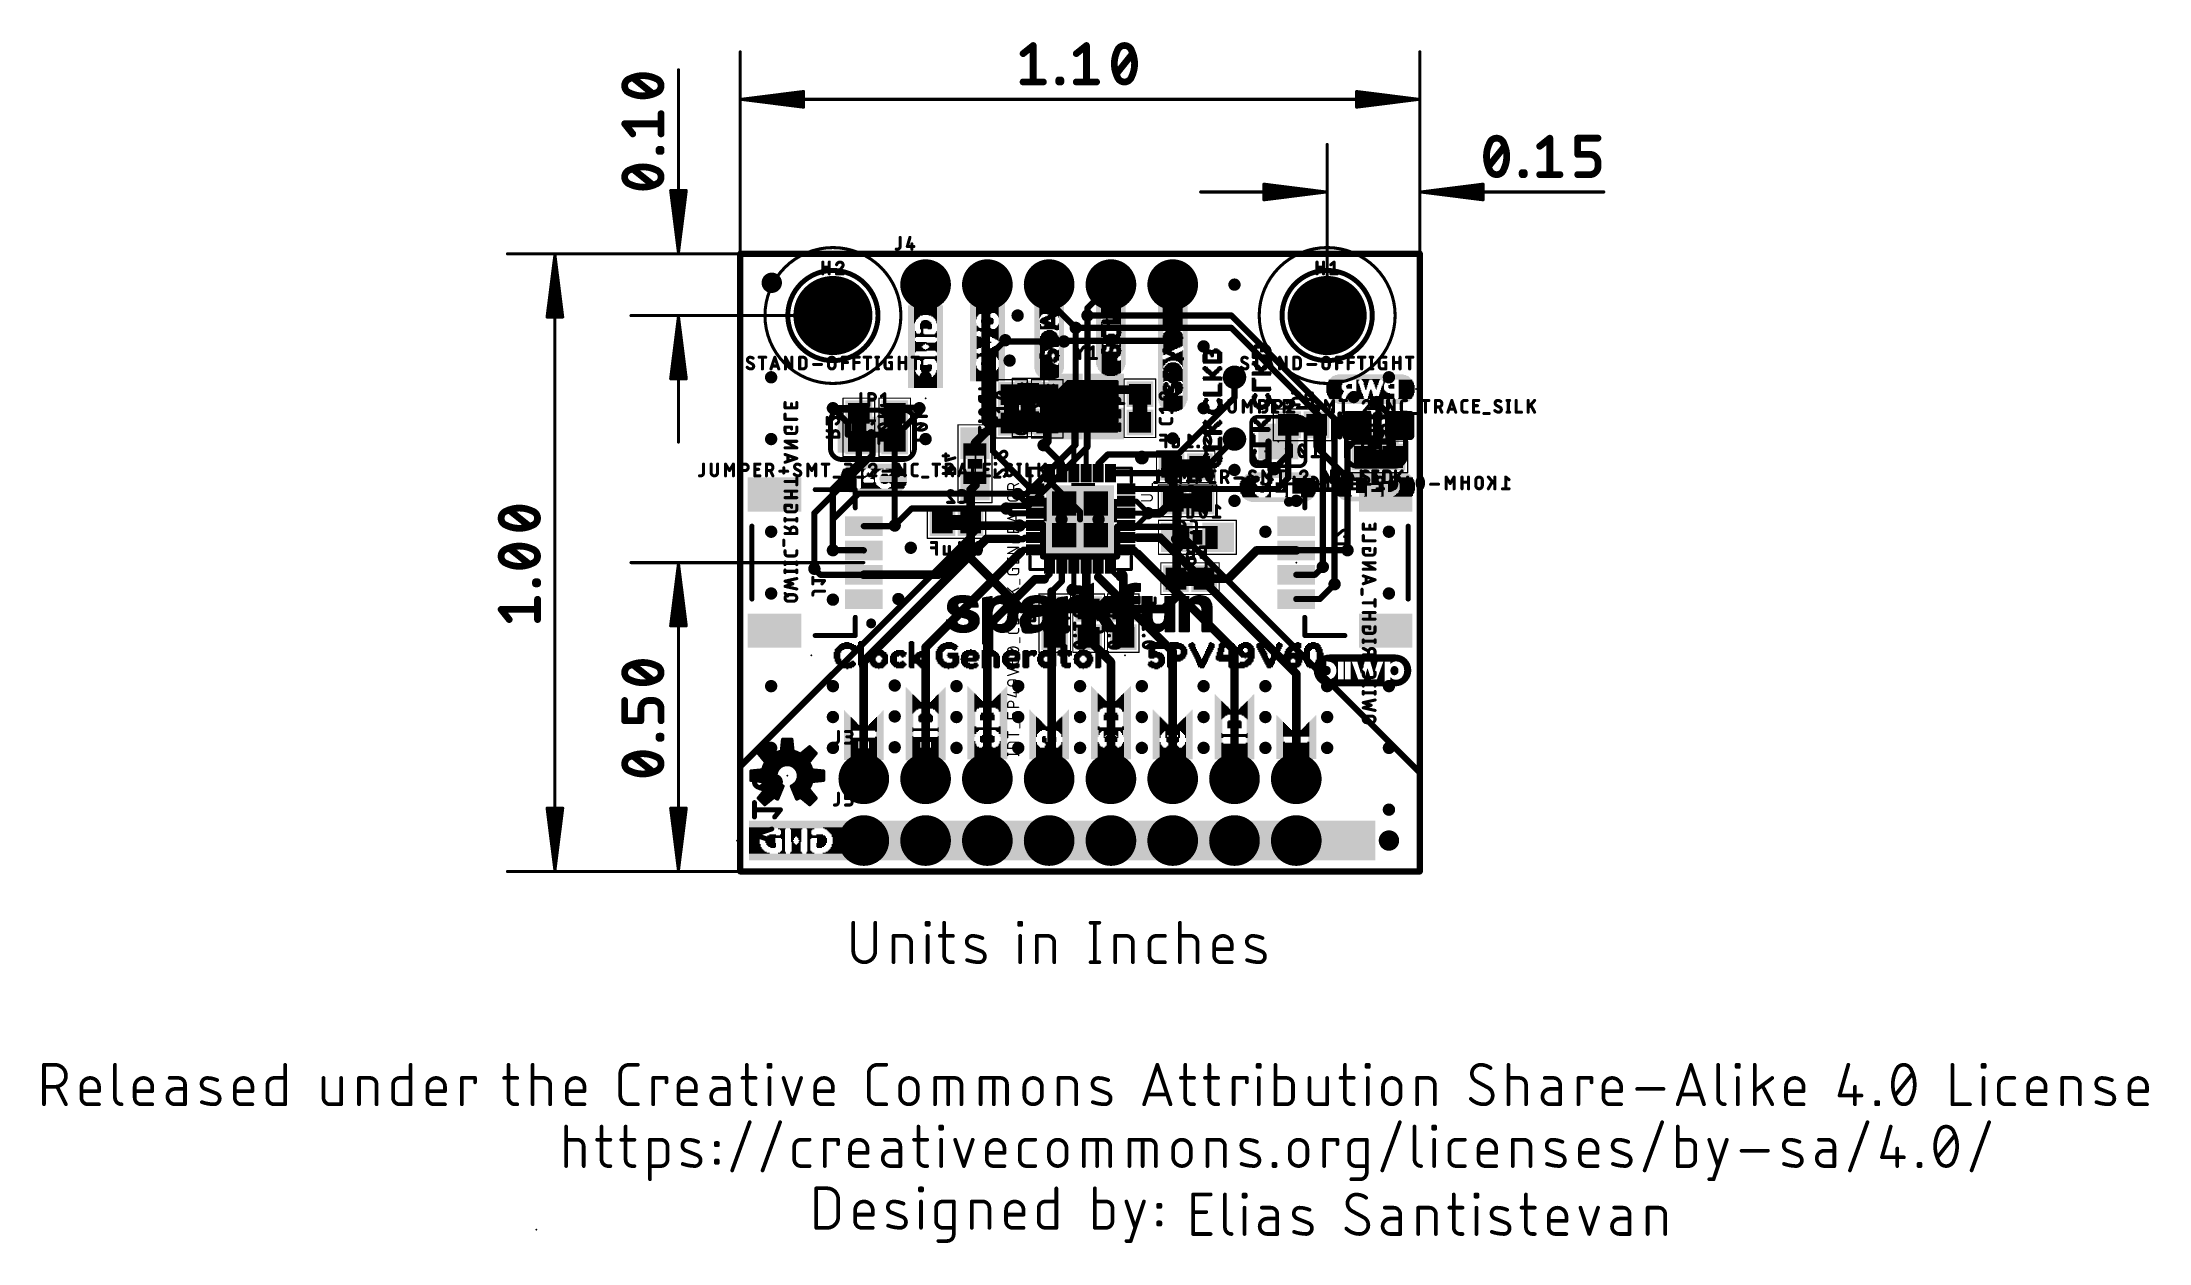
# Model space of a CAD drawing. Extents: x -28.7 to 57.9, y -15.3 to 34.1.
import ezdxf

# ---------------------------------------------------------------- set-up
doc = ezdxf.new("R2010")
doc.units = 0
for name, color, linetype in [('1', 12, 'CONTINUOUS'), ('16', 53, 'CONTINUOUS'), ('17', 254, 'CONTINUOUS'), ('18', 110, 'CONTINUOUS'), ('19', 53, 'CONTINUOUS'), ('20', 53, 'CONTINUOUS'), ('21', 41, 'CONTINUOUS'), ('22', 40, 'CONTINUOUS'), ('23', 53, 'CONTINUOUS'), ('24', 53, 'CONTINUOUS'), ('25', 253, 'CONTINUOUS'), ('26', 253, 'CONTINUOUS'), ('27', 253, 'CONTINUOUS'), ('28', 253, 'CONTINUOUS'), ('29', 253, 'CONTINUOUS'), ('30', 253, 'CONTINUOUS'), ('31', 253, 'CONTINUOUS'), ('32', 253, 'CONTINUOUS'), ('35', 253, 'CONTINUOUS'), ('36', 253, 'CONTINUOUS'), ('39', 12, 'CONTINUOUS'), ('40', 132, 'CONTINUOUS'), ('41', 12, 'CONTINUOUS'), ('42', 132, 'CONTINUOUS'), ('44', 253, 'CONTINUOUS'), ('47', 253, 'CONTINUOUS'), ('51', 53, 'CONTINUOUS'), ('52', 253, 'CONTINUOUS')]:
    doc.layers.add(name, color=color, linetype=linetype)

# ---------------------------------------------------------------- blocks, each defined once
blk = doc.blocks.new('RECT')
blk.add_solid([(-0.5, -0.5), (0.5, -0.5), (-0.5, 0.5), (0.5, 0.5)])
blk = doc.blocks.new('RECT160000X160000R30')
at = {"const_width": 0.15}
blk.add_lwpolyline([(0.425, -0.35), (0.425, 0.35, 0.4142), (0.35, 0.425), (-0.35, 0.425, 0.4142), (-0.425, 0.35), (-0.425, -0.35, 0.4142), (-0.35, -0.425), (0.35, -0.425, 0.4142)], format="xyb", close=True, dxfattribs=at)
blk.add_solid([(-0.3754, -0.3754), (0.3754, -0.3754), (-0.3754, 0.3754), (0.3754, 0.3754)])
blk = doc.blocks.new('RECT192512X192512R30')
at = {"const_width": 0.1805}
blk.add_lwpolyline([(0.5114, -0.4211), (0.5114, 0.4211, 0.4142), (0.4211, 0.5114), (-0.4211, 0.5114, 0.4142), (-0.5114, 0.4211), (-0.5114, -0.4211, 0.4142), (-0.4211, -0.5114), (0.4211, -0.5114, 0.4142)], format="xyb", close=True, dxfattribs=at)
blk.add_solid([(-0.4465, -0.4465), (0.4465, -0.4465), (-0.4465, 0.4465), (0.4465, 0.4465)])
blk = doc.blocks.new('PIE')
at = {"const_width": 0.5}
blk.add_lwpolyline([(0, -0.25, 1), (0, 0.25, 1), (0, -0.25)], format="xyb", dxfattribs=at)
blk = doc.blocks.new('ROUNDP')
at = {"const_width": 0.5}
blk.add_lwpolyline([(0, -0.25, 1), (0, 0.25, 1), (0, -0.25)], format="xyb", dxfattribs=at)
blk = doc.blocks.new('ROUNDV')
at = {"const_width": 0.5}
blk.add_lwpolyline([(0, -0.25, 1), (0, 0.25, 1), (0, -0.25)], format="xyb", dxfattribs=at)

msp = doc.modelspace()

# ---------------------------------------------------------------- linework, layer by layer
at = {"layer": '1'}
for points, const_width in [([(0, 25.4), (27.94, 25.4)], 0.254), ([(0, 0), (0, 25.4)], 0.254), ([(27.94, 25.4), (27.94, 0)], 0.254), ([(20.193, 22.86), (14.2748, 22.86)], 0.254), ([(24.4348, 18.6182), (20.193, 22.86)], 0.254), ([(10.3886, 21.336), (10.8966, 21.844)], 0.254), ([(13.3096, 21.7932), (13.335, 21.8186)], 0.254), ([(17.7546, 21.8186), (13.335, 21.8186)], 0.254), ([(20.1915, 22.352), (13.7922, 22.352)], 0.254), ([(17.7546, 21.8186), (17.78, 21.844)], 0.254), ([(23.9522, 18.5913), (20.1915, 22.352)], 0.254), ([(10.3886, 17.2816), (10.3886, 21.336)], 0.254), ([(15.07, 19.8162), (16.2434, 19.8162)], 0.3556), ([(16.2434, 19.8162), (16.4338, 19.6258)], 0.3556), ([(20.32, 20.32), (20.32, 19.4818)], 0.254), ([(4.4196, 18.4404), (3.81, 19.05)], 0.254), ([(7.366, 18.8722), (7.366, 19.05)], 0.254), ([(15.0326, 19.8162), (14.22, 19.0036)], 0.2032), ([(14.22, 19.0036), (14.22, 16.378)], 0.2032), ([(15.07, 19.8162), (15.0326, 19.8162)], 0.2032), ([(20.32, 19.4818), (17.9832, 17.145)], 0.254), ([(26.162, 19.304), (26.6446, 18.8214)], 0.254), ([(4.4196, 17.9578), (4.4196, 18.4404)], 0.254), ([(6.4516, 17.9578), (7.366, 18.8722)], 0.254), ([(11.8364, 18.4996), (13.2866, 18.4996)], 0.3556), ([(13.2866, 18.4996), (13.37, 18.4162)], 0.3556), ([(13.72, 18.0662), (13.37, 18.4162)], 0.2032), ([(23.9522, 12.5222), (23.9522, 18.5913)], 0.254), ([(24.4348, 11.811), (24.4348, 18.6182)], 0.254), ([(26.6446, 18.8214), (26.6446, 17.6784)], 0.254), ([(5.4356, 17.9578), (4.4196, 17.9578)], 0.254), ([(5.4356, 17.9578), (4.4196, 17.9578)], 0.254), ([(5.4356, 17.9578), (4.4196, 17.9578)], 0.254), ([(5.4356, 17.9578), (6.4516, 17.9578)], 0.254), ([(5.4356, 17.9578), (6.4516, 17.9578)], 0.254), ([(5.4356, 17.9578), (5.4356, 17.1196)], 0.254), ([(11.9422, 15.728), (10.3886, 17.2816)], 0.254), ([(13.22, 16.7774), (12.4714, 17.526)], 0.254), ([(13.72, 16.378), (13.72, 18.0662)], 0.2032), ([(18.918, 16.378), (20.32, 17.78)], 0.254), ([(21.717, 17.6784), (21.717, 16.7894)], 0.254), ([(22.5298, 16.1798), (22.5298, 17.6784)], 0.254), ([(25.2476, 17.6784), (24.9682, 17.399)], 0.254), ([(24.9682, 16.1798), (24.9682, 17.399)], 0.254), ([(25.2476, 17.6784), (25.6286, 17.6784)], 0.254), ([(26.6446, 17.6784), (25.6286, 17.6784)], 0.254), ([(26.6446, 17.6784), (25.6286, 17.6784)], 0.254), ([(5.4356, 17.1196), (3.048, 14.732)], 0.254), ([(12.72, 16.0328), (12.72, 16.378)], 0.254), ([(13.22, 16.378), (13.22, 16.7774)], 0.254), ([(14.72, 16.752), (15.113, 17.145)], 0.254), ([(14.72, 16.378), (14.72, 16.752)], 0.254), ([(15.113, 17.145), (17.9832, 17.145)], 0.254), ([(15.22, 16.378), (18.918, 16.378)], 0.254), ([(21.717, 16.7894), (21.9456, 16.5608)], 0.254), ([(4.8658, 15.5338), (3.81, 14.478)], 0.254), ([(11.3902, 15.5338), (4.8658, 15.5338)], 0.254), ([(11.4046, 15.5194), (11.3902, 15.5338)], 0.254), ([(11.696, 15.228), (11.4046, 15.5194)], 0.254), ([(12.12, 15.728), (11.9422, 15.728)], 0.254), ([(13.97, 14.7828), (12.72, 16.0328)], 0.254), ([(15.87, 15.728), (22.078, 15.728)], 0.254), ([(22.078, 15.728), (22.5298, 16.1798)], 0.254), ([(24.9682, 13.208), (24.9682, 16.1798)], 0.254), ([(3.048, 14.732), (3.048, 12.446)], 0.254), ([(7.0502, 14.9242), (6.35, 14.224)], 0.254), ([(10.9364, 14.9242), (7.0502, 14.9242)], 0.254), ([(11.1325, 14.728), (10.9364, 14.9242)], 0.254), ([(12.12, 14.728), (11.1325, 14.728)], 0.254), ([(12.12, 15.228), (11.696, 15.228)], 0.254), ([(13.97, 14.478), (13.97, 14.7828)], 0.254), ([(15.87, 15.228), (16.2934, 15.228)], 0.2032), ([(15.87, 14.728), (15.874, 14.732)], 0.2032), ([(15.874, 14.732), (16.764, 14.732)], 0.2032), ([(16.764, 14.7574), (16.2934, 15.228)], 0.2032), ([(16.3108, 14.228), (16.764, 14.6812)], 0.2032), ([(16.764, 14.732), (16.764, 14.7574)], 0.2032), ([(16.764, 14.6812), (16.764, 14.732)], 0.2032), ([(0, 4.318), (9.9568, 14.2748)], 0.254), ([(3.81, 14.478), (3.81, 13.208)], 0.254), ([(9.9568, 14.2748), (12.446, 14.2748)], 0.254), ([(12.116, 14.224), (11.4808, 14.224)], 0.2032), ([(12.12, 14.228), (12.116, 14.224)], 0.2032), ([(12.446, 14.2748), (12.446, 12.954)], 0.254), ([(15.494, 12.954), (15.494, 14.1732)], 0.254), ([(15.494, 14.1732), (17.8308, 14.1732)], 0.254), ([(15.87, 14.228), (16.3108, 14.228)], 0.2032), ([(16.3456, 13.728), (17.26, 13.728)], 0.3556), ([(17.26, 13.728), (18.923, 12.065)], 0.3556), ([(17.8308, 14.1732), (27.94, 4.064)], 0.254), ([(5.08, 8.636), (10.1212, 13.6772)], 0.3556), ([(11.5358, 13.1264), (7.62, 9.2106)], 0.3556), ([(10.1212, 13.6772), (11.2373, 13.6772)], 0.3556), ([(11.2373, 13.6772), (11.2493, 13.6652)], 0.3556), ([(11.4046, 13.6652), (11.2493, 13.6652)], 0.3556), ([(11.4046, 13.6652), (11.6404, 13.6652)], 0.254), ([(11.5358, 13.1264), (11.6374, 13.228)], 0.254), ([(11.6374, 13.228), (12.12, 13.228)], 0.254), ([(11.6404, 13.6652), (11.7032, 13.728)], 0.254), ([(11.7032, 13.728), (12.12, 13.728)], 0.254), ([(12.446, 12.954), (15.494, 12.954)], 0.254), ([(15.87, 13.728), (16.3456, 13.728)], 0.254), ([(15.87, 13.228), (16.2106, 13.228)], 0.254), ([(16.2106, 13.228), (16.3576, 13.081)], 0.254), ([(20.32, 9.0932), (16.3576, 13.0556)], 0.3556), ([(16.3576, 13.081), (16.3576, 13.0556)], 0.254), ([(10.16, 10.0584), (12.1158, 12.0142)], 0.3556), ([(12.5126, 12.0142), (12.1158, 12.0142)], 0.3556), ([(12.72, 12.2216), (12.5126, 12.0142)], 0.254), ([(12.72, 12.628), (12.72, 12.2216)], 0.254), ([(13.22, 12.628), (13.22, 11.9246)], 0.254), ([(13.72, 12.628), (13.72, 11.6372)], 0.2032), ([(14.224, 12.2174), (14.224, 9.6266)], 0.3556), ([(14.22, 12.628), (14.224, 12.624)], 0.254), ([(14.224, 12.624), (14.224, 12.2174)], 0.254), ([(17.78, 9.0424), (14.72, 12.1024)], 0.3556), ([(14.72, 12.628), (14.72, 12.1024)], 0.254), ([(15.22, 12.628), (15.22, 12.4152)], 0.2032), ([(15.4686, 12.1666), (15.22, 12.4152)], 0.2032), ([(15.4686, 12.1666), (15.6718, 12.1666)], 0.2032), ([(18.923, 12.065), (22.86, 8.128)], 0.3556), ([(12.8016, 11.5062), (12.8016, 3.9116)], 0.3556), ([(13.22, 11.9246), (12.8016, 11.5062)], 0.254), ([(13.72, 11.6372), (13.6652, 11.5824)], 0.2032), ([(10.16, 10.0584), (10.16, 3.81)], 0.3556), ([(15.24, 8.6106), (14.224, 9.6266)], 0.3556), ([(5.08, 3.81), (5.08, 8.636)], 0.3556), ([(7.62, 3.81), (7.62, 9.2106)], 0.3556), ([(15.24, 8.6106), (15.24, 3.81)], 0.3556), ([(17.78, 3.81), (17.78, 9.0424)], 0.3556), ([(20.32, 3.81), (20.32, 9.0932)], 0.3556), ([(22.86, 8.128), (22.86, 3.81)], 0.3556), ([(0, 0), (0, 4.318)], 0.254), ([(12.8016, 3.9116), (12.7, 3.81)], 0.3556), ([(27.94, 4.064), (27.94, 0)], 0.254), ([(27.94, 0), (0, 0)], 0.254), ([(27.94, 0), (0, 0)], 0.254)]:
    msp.add_lwpolyline(points, dxfattribs=dict(at, const_width=const_width))
for points, const_width in [([(0, 25.4635, 1), (0, 25.3365)], 0.127), ([(0.0635, 25.4, 1), (-0.0635, 25.4)], 0.127), ([(28.0035, 25.4, 1), (27.8765, 25.4)], 0.127), ([(27.94, 25.3365, 1), (27.94, 25.4635)], 0.127), ([(14.2748, 22.9235, 1), (14.2748, 22.7965)], 0.127), ([(20.2379, 22.9049, 1), (20.1481, 22.8151)], 0.127), ([(20.193, 22.7965, 1), (20.193, 22.9235)], 0.127), ([(10.9415, 21.7991, 1), (10.8517, 21.8889)], 0.127), ([(13.2647, 21.8381, 1), (13.3545, 21.7483)], 0.127), ([(13.335, 21.8821, 1), (13.335, 21.7551)], 0.127), ([(13.3799, 21.7737, 1), (13.2901, 21.8635)], 0.127), ([(13.7922, 22.4155, 1), (13.7922, 22.2885)], 0.127), ([(17.7097, 21.8635, 1), (17.7995, 21.7737)], 0.127), ([(17.8249, 21.7991, 1), (17.7351, 21.8889)], 0.127), ([(17.7546, 21.7551, 1), (17.7546, 21.8821)], 0.127), ([(20.2364, 22.3969, 1), (20.1466, 22.3071)], 0.127), ([(20.1915, 22.2885, 1), (20.1915, 22.4155)], 0.127), ([(10.4521, 21.336, 1), (10.3251, 21.336)], 0.127), ([(10.3437, 21.3809, 1), (10.4335, 21.2911)], 0.127), ([(15.07, 19.9051, 1), (15.07, 19.7273)], 0.1778), ([(16.3063, 19.8791, 1), (16.1805, 19.7533)], 0.1778), ([(16.2434, 19.7273, 1), (16.2434, 19.9051)], 0.1778), ([(20.3835, 20.32, 1), (20.2565, 20.32)], 0.127), ([(3.8549, 19.0949, 1), (3.7651, 19.0051)], 0.127), ([(7.4295, 19.05, 1), (7.3025, 19.05)], 0.127), ([(14.2708, 19.0036, 1), (14.1692, 19.0036)], 0.1016), ([(14.1841, 19.0395, 1), (14.2559, 18.9676)], 0.1016), ([(15.0326, 19.867, 1), (15.0326, 19.7654)], 0.1016), ([(15.0686, 19.7803, 1), (14.9967, 19.8521)], 0.1016), ([(15.07, 19.7654, 1), (15.07, 19.867)], 0.1016), ([(16.3709, 19.5629, 1), (16.4967, 19.6887)], 0.1778), ([(20.2565, 19.4818, 1), (20.3835, 19.4818)], 0.127), ([(20.3649, 19.4369, 1), (20.2751, 19.5267)], 0.127), ([(26.2069, 19.3489, 1), (26.1171, 19.2591)], 0.127), ([(4.4831, 18.4404, 1), (4.3561, 18.4404)], 0.127), ([(4.3747, 18.3955, 1), (4.4645, 18.4853)], 0.127), ([(7.3025, 18.8722, 1), (7.4295, 18.8722)], 0.127), ([(7.4109, 18.8273, 1), (7.3211, 18.9171)], 0.127), ([(11.8364, 18.5885, 1), (11.8364, 18.4107)], 0.1778), ([(13.3495, 18.5625, 1), (13.2237, 18.4367)], 0.1778), ([(13.2866, 18.4107, 1), (13.2866, 18.5885)], 0.1778), ([(13.3071, 18.3533, 1), (13.4329, 18.4791)], 0.1778), ([(13.4059, 18.4521, 1), (13.3341, 18.3803)], 0.1016), ([(24.0157, 18.5913, 1), (23.8887, 18.5913)], 0.127), ([(23.9073, 18.5464, 1), (23.9971, 18.6362)], 0.127), ([(24.4983, 18.6182, 1), (24.3713, 18.6182)], 0.127), ([(24.3899, 18.5733, 1), (24.4797, 18.6631)], 0.127), ([(26.7081, 18.8214, 1), (26.5811, 18.8214)], 0.127), ([(26.5997, 18.7765, 1), (26.6895, 18.8663)], 0.127), ([(4.4196, 18.0213, 1), (4.4196, 17.8943)], 0.127), ([(4.4196, 18.0213, 1), (4.4196, 17.8943)], 0.127), ([(4.4196, 18.0213, 1), (4.4196, 17.8943)], 0.127), ([(4.3561, 17.9578, 1), (4.4831, 17.9578)], 0.127), ([(5.4356, 18.0213, 1), (5.4356, 17.8943)], 0.127), ([(5.4356, 18.0213, 1), (5.4356, 17.8943)], 0.127), ([(5.4991, 17.9578, 1), (5.3721, 17.9578)], 0.127), ([(5.4356, 17.8943, 1), (5.4356, 18.0213)], 0.127), ([(5.4356, 17.8943, 1), (5.4356, 18.0213)], 0.127), ([(5.4356, 17.8943, 1), (5.4356, 18.0213)], 0.127), ([(6.4067, 18.0027, 1), (6.4965, 17.9129)], 0.127), ([(6.4516, 17.8943, 1), (6.4516, 18.0213)], 0.127), ([(6.4516, 17.8943, 1), (6.4516, 18.0213)], 0.127), ([(10.4335, 17.3265, 1), (10.3437, 17.2367)], 0.127), ([(10.3251, 17.2816, 1), (10.4521, 17.2816)], 0.127), ([(12.5163, 17.5709, 1), (12.4265, 17.4811)], 0.127), ([(13.7708, 18.0662, 1), (13.6692, 18.0662)], 0.1016), ([(13.6841, 18.0303, 1), (13.7559, 18.1021)], 0.1016), ([(20.3649, 17.7351, 1), (20.2751, 17.8249)], 0.127), ([(21.7805, 17.6784, 1), (21.6535, 17.6784)], 0.127), ([(22.5933, 17.6784, 1), (22.4663, 17.6784)], 0.127), ([(25.0317, 17.399, 1), (24.9047, 17.399)], 0.127), ([(24.9233, 17.4439, 1), (25.0131, 17.3541)], 0.127), ([(25.2476, 17.7419, 1), (25.2476, 17.6149)], 0.127), ([(25.2925, 17.6335, 1), (25.2027, 17.7233)], 0.127), ([(25.6286, 17.7419, 1), (25.6286, 17.6149)], 0.127), ([(25.6286, 17.7419, 1), (25.6286, 17.6149)], 0.127), ([(25.6286, 17.6149, 1), (25.6286, 17.7419)], 0.127), ([(26.5811, 17.6784, 1), (26.7081, 17.6784)], 0.127), ([(26.6446, 17.6149, 1), (26.6446, 17.7419)], 0.127), ([(26.6446, 17.6149, 1), (26.6446, 17.7419)], 0.127), ([(5.3721, 17.1196, 1), (5.4991, 17.1196)], 0.127), ([(5.4805, 17.0747, 1), (5.3907, 17.1645)], 0.127), ([(12.7835, 16.378, 1), (12.6565, 16.378)], 0.127), ([(13.2835, 16.7774, 1), (13.1565, 16.7774)], 0.127), ([(13.1751, 16.7325, 1), (13.2649, 16.8223)], 0.127), ([(14.7835, 16.752, 1), (14.6565, 16.752)], 0.127), ([(14.6751, 16.7969, 1), (14.7649, 16.7071)], 0.127), ([(15.113, 17.2085, 1), (15.113, 17.0815)], 0.127), ([(15.1579, 17.1001, 1), (15.0681, 17.1899)], 0.127), ([(15.22, 16.4415, 1), (15.22, 16.3145)], 0.127), ([(17.9383, 17.1899, 1), (18.0281, 17.1001)], 0.127), ([(17.9832, 17.0815, 1), (17.9832, 17.2085)], 0.127), ([(18.8731, 16.4229, 1), (18.9629, 16.3331)], 0.127), ([(18.918, 16.3145, 1), (18.918, 16.4415)], 0.127), ([(21.7619, 16.8343, 1), (21.6721, 16.7445)], 0.127), ([(21.6535, 16.7894, 1), (21.7805, 16.7894)], 0.127), ([(21.9007, 16.5159, 1), (21.9905, 16.6057)], 0.127), ([(4.8658, 15.5973, 1), (4.8658, 15.4703)], 0.127), ([(4.9107, 15.4888, 1), (4.8208, 15.5787)], 0.127), ([(11.4352, 15.5787, 1), (11.3453, 15.4888)], 0.127), ([(11.4495, 15.5643, 1), (11.3597, 15.4745)], 0.127), ([(11.3597, 15.4745, 1), (11.4495, 15.5643)], 0.127), ([(11.3902, 15.4703, 1), (11.3902, 15.5973)], 0.127), ([(11.9422, 15.7915, 1), (11.9422, 15.6645)], 0.127), ([(11.8973, 15.6831, 1), (11.9871, 15.7729)], 0.127), ([(12.12, 15.6645, 1), (12.12, 15.7915)], 0.127), ([(12.7649, 16.0777, 1), (12.6751, 15.9879)], 0.127), ([(12.6565, 16.0328, 1), (12.7835, 16.0328)], 0.127), ([(13.1565, 16.378, 1), (13.2835, 16.378)], 0.127), ([(13.6692, 16.378, 1), (13.7708, 16.378)], 0.1016), ([(14.1692, 16.378, 1), (14.2708, 16.378)], 0.1016), ([(14.6565, 16.378, 1), (14.7835, 16.378)], 0.127), ([(15.87, 15.7915, 1), (15.87, 15.6645)], 0.127), ([(22.0331, 15.7729, 1), (22.1229, 15.6831)], 0.127), ([(22.078, 15.6645, 1), (22.078, 15.7915)], 0.127), ([(22.4663, 16.1798, 1), (22.5933, 16.1798)], 0.127), ([(22.5747, 16.1349, 1), (22.4849, 16.2247)], 0.127), ([(25.0317, 16.1798, 1), (24.9047, 16.1798)], 0.127), ([(24.9047, 16.1798, 1), (25.0317, 16.1798)], 0.127), ([(3.1115, 14.732, 1), (2.9845, 14.732)], 0.127), ([(3.0031, 14.7769, 1), (3.0929, 14.6871)], 0.127), ([(7.0502, 14.9877, 1), (7.0502, 14.8607)], 0.127), ([(7.0951, 14.8792, 1), (7.0052, 14.9691)], 0.127), ([(10.9813, 14.9691, 1), (10.8914, 14.8792)], 0.127), ([(10.9364, 14.8607, 1), (10.9364, 14.9877)], 0.127), ([(11.1325, 14.7915, 1), (11.1325, 14.6645)], 0.127), ([(11.0876, 14.6831, 1), (11.1774, 14.7729)], 0.127), ([(11.696, 15.2915, 1), (11.696, 15.1645)], 0.127), ([(11.6511, 15.1831, 1), (11.7409, 15.2729)], 0.127), ([(12.12, 15.1645, 1), (12.12, 15.2915)], 0.127), ([(12.12, 14.6645, 1), (12.12, 14.7915)], 0.127), ([(14.0335, 14.7828, 1), (13.9065, 14.7828)], 0.127), ([(13.9251, 14.7379, 1), (14.0149, 14.8277)], 0.127), ([(15.87, 15.2788, 1), (15.87, 15.1772)], 0.1016), ([(15.8341, 14.7639, 1), (15.9059, 14.6921)], 0.1016), ([(15.874, 14.7828, 1), (15.874, 14.6812)], 0.1016), ([(15.9099, 14.6961, 1), (15.8381, 14.7679)], 0.1016), ([(16.3293, 15.2639, 1), (16.2575, 15.1921)], 0.1016), ([(16.2934, 15.1772, 1), (16.2934, 15.2788)], 0.1016), ([(16.8148, 14.7574, 1), (16.7132, 14.7574)], 0.1016), ([(16.8148, 14.732, 1), (16.7132, 14.732)], 0.1016), ([(16.7132, 14.732, 1), (16.8148, 14.732)], 0.1016), ([(16.7132, 14.6812, 1), (16.8148, 14.6812)], 0.1016), ([(16.7281, 14.7215, 1), (16.7999, 14.7933)], 0.1016), ([(16.7999, 14.6453, 1), (16.7281, 14.7171)], 0.1016), ([(16.764, 14.6812, 1), (16.764, 14.7828)], 0.1016), ([(3.8735, 14.478, 1), (3.7465, 14.478)], 0.127), ([(3.7651, 14.5229, 1), (3.8549, 14.4331)], 0.127), ([(6.3051, 14.2689, 1), (6.3949, 14.1791)], 0.127), ([(9.9568, 14.3383, 1), (9.9568, 14.2113)], 0.127), ([(10.0017, 14.2299, 1), (9.9119, 14.3197)], 0.127), ([(11.4808, 14.2748, 1), (11.4808, 14.1732)], 0.1016), ([(12.0801, 14.2599, 1), (12.1519, 14.1881)], 0.1016), ([(12.1559, 14.1921, 1), (12.0841, 14.2639)], 0.1016), ([(12.116, 14.1732, 1), (12.116, 14.2748)], 0.1016), ([(12.5095, 14.2748, 1), (12.3825, 14.2748)], 0.127), ([(12.446, 14.2113, 1), (12.446, 14.3383)], 0.127), ([(13.9065, 14.478, 1), (14.0335, 14.478)], 0.127), ([(15.5575, 14.1732, 1), (15.4305, 14.1732)], 0.127), ([(15.494, 14.2367, 1), (15.494, 14.1097)], 0.127), ([(15.87, 14.2788, 1), (15.87, 14.1772)], 0.1016), ([(16.3456, 13.8169, 1), (16.3456, 13.6391)], 0.1778), ([(16.2749, 14.2639, 1), (16.3467, 14.1921)], 0.1016), ([(16.3108, 14.1772, 1), (16.3108, 14.2788)], 0.1016), ([(17.3229, 13.7909, 1), (17.1971, 13.6651)], 0.1778), ([(17.26, 13.6391, 1), (17.26, 13.8169)], 0.1778), ([(17.8757, 14.2181, 1), (17.7859, 14.1283)], 0.127), ([(17.8308, 14.1097, 1), (17.8308, 14.2367)], 0.127), ([(3.7465, 13.208, 1), (3.8735, 13.208)], 0.127), ([(10.1212, 13.7661, 1), (10.1212, 13.5883)], 0.1778), ([(10.1841, 13.6143, 1), (10.0583, 13.7401)], 0.1778), ([(11.3002, 13.7401, 1), (11.1745, 13.6143)], 0.1778), ([(11.2493, 13.7541, 1), (11.2493, 13.5763)], 0.1778), ([(11.1865, 13.6023, 1), (11.3122, 13.7281)], 0.1778), ([(11.2373, 13.5883, 1), (11.2373, 13.7661)], 0.1778), ([(11.4046, 13.7287, 1), (11.4046, 13.6017)], 0.127), ([(11.4046, 13.5763, 1), (11.4046, 13.7541)], 0.1778), ([(11.5987, 13.0635, 1), (11.4729, 13.1893)], 0.1778), ([(11.4909, 13.1713, 1), (11.5807, 13.0815)], 0.127), ([(11.6374, 13.2915, 1), (11.6374, 13.1645)], 0.127), ([(11.5955, 13.7101, 1), (11.6853, 13.6203)], 0.127), ([(11.6823, 13.1831, 1), (11.5925, 13.2729)], 0.127), ([(11.7032, 13.7915, 1), (11.7032, 13.6645)], 0.127), ([(11.6404, 13.6017, 1), (11.6404, 13.7287)], 0.127), ([(11.7481, 13.6831, 1), (11.6583, 13.7729)], 0.127), ([(12.12, 13.6645, 1), (12.12, 13.7915)], 0.127), ([(12.12, 13.1645, 1), (12.12, 13.2915)], 0.127), ([(12.446, 13.0175, 1), (12.446, 12.8905)], 0.127), ([(12.3825, 12.954, 1), (12.5095, 12.954)], 0.127), ([(15.4305, 12.954, 1), (15.5575, 12.954)], 0.127), ([(15.494, 12.8905, 1), (15.494, 13.0175)], 0.127), ([(15.87, 13.7915, 1), (15.87, 13.6645)], 0.127), ([(15.87, 13.2915, 1), (15.87, 13.1645)], 0.127), ([(16.2555, 13.2729, 1), (16.1657, 13.1831)], 0.127), ([(16.2106, 13.1645, 1), (16.2106, 13.2915)], 0.127), ([(16.4205, 13.1185, 1), (16.2947, 12.9927)], 0.1778), ([(16.4211, 13.081, 1), (16.2941, 13.081)], 0.127), ([(16.2941, 13.0556, 1), (16.4211, 13.0556)], 0.127), ([(16.3127, 13.0361, 1), (16.4025, 13.1259)], 0.127), ([(16.3456, 13.6645, 1), (16.3456, 13.7915)], 0.127), ([(24.9047, 13.208, 1), (25.0317, 13.208)], 0.127), ([(2.9845, 12.446, 1), (3.1115, 12.446)], 0.127), ([(12.1158, 12.1031, 1), (12.1158, 11.9253)], 0.1778), ([(12.1787, 11.9513, 1), (12.0529, 12.0771)], 0.1778), ([(12.5126, 11.9253, 1), (12.5126, 12.1031)], 0.1778), ([(12.7835, 12.628, 1), (12.6565, 12.628)], 0.127), ([(12.6565, 12.2216, 1), (12.7835, 12.2216)], 0.127), ([(12.7649, 12.1767, 1), (12.6751, 12.2665)], 0.127), ([(13.2835, 12.628, 1), (13.1565, 12.628)], 0.127), ([(13.7708, 12.628, 1), (13.6692, 12.628)], 0.1016), ([(14.3129, 12.2174, 1), (14.1351, 12.2174)], 0.1778), ([(14.2649, 12.6729, 1), (14.1751, 12.5831)], 0.127), ([(14.2875, 12.624, 1), (14.1605, 12.624)], 0.127), ([(14.1605, 12.2174, 1), (14.2875, 12.2174)], 0.127), ([(14.1791, 12.5791, 1), (14.2689, 12.6689)], 0.127), ([(14.7829, 12.1653, 1), (14.6571, 12.0395)], 0.1778), ([(14.7835, 12.628, 1), (14.6565, 12.628)], 0.127), ([(14.6565, 12.1024, 1), (14.7835, 12.1024)], 0.127), ([(15.2708, 12.628, 1), (15.1692, 12.628)], 0.1016), ([(15.2559, 12.4511, 1), (15.1841, 12.3793)], 0.1016), ([(15.1692, 12.4152, 1), (15.2708, 12.4152)], 0.1016), ([(15.4686, 12.2174, 1), (15.4686, 12.1158)], 0.1016), ([(15.4327, 12.1307, 1), (15.5045, 12.2025)], 0.1016), ([(15.6718, 12.1158, 1), (15.6718, 12.2174)], 0.1016), ([(18.9859, 12.1279, 1), (18.8601, 12.0021)], 0.1778), ([(18.8601, 12.0021, 1), (18.9859, 12.1279)], 0.1778), ([(23.8887, 12.5222, 1), (24.0157, 12.5222)], 0.127), ([(12.4677, 12.0591, 1), (12.5575, 11.9693)], 0.127), ([(12.8905, 11.5062, 1), (12.7127, 11.5062)], 0.1778), ([(12.7567, 11.5511, 1), (12.8465, 11.4613)], 0.127), ([(13.1565, 11.9246, 1), (13.2835, 11.9246)], 0.127), ([(13.2649, 11.8797, 1), (13.1751, 11.9695)], 0.127), ([(13.6293, 11.6183, 1), (13.7011, 11.5465)], 0.1016), ([(13.6692, 11.6372, 1), (13.7708, 11.6372)], 0.1016), ([(13.7559, 11.6013, 1), (13.6841, 11.6731)], 0.1016), ([(24.3713, 11.811, 1), (24.4983, 11.811)], 0.127), ([(10.0971, 10.1213, 1), (10.2229, 9.9955)], 0.1778), ([(10.2489, 10.0584, 1), (10.0711, 10.0584)], 0.1778), ([(14.2869, 9.6895, 1), (14.1611, 9.5637)], 0.1778), ([(14.1351, 9.6266, 1), (14.3129, 9.6266)], 0.1778), ([(5.0171, 8.6989, 1), (5.1429, 8.5731)], 0.1778), ([(5.1689, 8.636, 1), (4.9911, 8.636)], 0.1778), ([(7.5571, 9.2735, 1), (7.6829, 9.1477)], 0.1778), ([(7.7089, 9.2106, 1), (7.5311, 9.2106)], 0.1778), ([(15.3289, 8.6106, 1), (15.1511, 8.6106)], 0.1778), ([(15.1771, 8.5477, 1), (15.3029, 8.6735)], 0.1778), ([(17.8689, 9.0424, 1), (17.6911, 9.0424)], 0.1778), ([(17.7171, 8.9795, 1), (17.8429, 9.1053)], 0.1778), ([(20.4089, 9.0932, 1), (20.2311, 9.0932)], 0.1778), ([(20.2571, 9.0303, 1), (20.3829, 9.1561)], 0.1778), ([(22.9489, 8.128, 1), (22.7711, 8.128)], 0.1778), ([(22.7971, 8.0651, 1), (22.9229, 8.1909)], 0.1778), ([(0.0635, 4.318, 1), (-0.0635, 4.318)], 0.127), ([(-0.0449, 4.3629, 1), (0.0449, 4.2731)], 0.127), ([(4.9911, 3.81, 1), (5.1689, 3.81)], 0.1778), ([(7.5311, 3.81, 1), (7.7089, 3.81)], 0.1778), ([(10.0711, 3.81, 1), (10.2489, 3.81)], 0.1778), ([(12.6371, 3.8729, 1), (12.7629, 3.7471)], 0.1778), ([(12.7127, 3.9116, 1), (12.8905, 3.9116)], 0.1778), ([(12.8645, 3.8487, 1), (12.7387, 3.9745)], 0.1778), ([(15.1511, 3.81, 1), (15.3289, 3.81)], 0.1778), ([(17.6911, 3.81, 1), (17.8689, 3.81)], 0.1778), ([(20.2311, 3.81, 1), (20.4089, 3.81)], 0.1778), ([(22.7711, 3.81, 1), (22.9489, 3.81)], 0.1778), ([(28.0035, 4.064, 1), (27.8765, 4.064)], 0.127), ([(27.8951, 4.0191, 1), (27.9849, 4.1089)], 0.127), ([(0, 0.0635, 1), (0, -0.0635)], 0.127), ([(0, 0.0635, 1), (0, -0.0635)], 0.127), ([(-0.0635, 0, 1), (0.0635, 0)], 0.127), ([(-0.0635, 0, 1), (0.0635, 0)], 0.127), ([(27.8765, 0, 1), (28.0035, 0)], 0.127), ([(27.8765, 0, 1), (28.0035, 0)], 0.127), ([(27.94, -0.0635, 1), (27.94, 0.0635)], 0.127), ([(27.94, -0.0635, 1), (27.94, 0.0635)], 0.127)]:
    msp.add_lwpolyline(points, format="xyb", dxfattribs=dict(at, const_width=const_width))
at = {"layer": '16'}
for points, const_width in [([(0, 25.4), (27.94, 25.4)], 0.254), ([(0, 0), (0, 25.4)], 0.254), ([(27.94, 25.4), (27.94, 0)], 0.254), ([(10.0838, 24.0538), (10.16, 24.13)], 0.3556), ([(12.7, 24.13), (12.7, 23.4442)], 0.254), ([(14.2748, 23.1648), (15.24, 24.13)], 0.254), ([(17.78, 21.844), (17.78, 24.13)], 0.254), ([(10.0838, 18.5166), (10.0838, 24.0538)], 0.3556), ([(12.7, 23.4442), (13.7922, 22.352)], 0.254), ([(14.2748, 23.1648), (14.2748, 22.86)], 0.254), ([(14.2748, 22.86), (14.2748, 17.4549)], 0.254), ([(10.8966, 21.844), (10.9474, 21.7932)], 0.254), ([(13.3096, 21.7932), (10.9474, 21.7932)], 0.254), ([(13.7922, 22.352), (13.7922, 17.5514)], 0.254), ([(3.81, 19.05), (4.6694, 19.05)], 0.254), ([(4.6694, 19.05), (4.8768, 18.8426)], 0.254), ([(6.5786, 19.0712), (6.35, 18.8426)], 0.254), ([(7.3448, 19.0712), (6.5786, 19.0712)], 0.254), ([(7.366, 19.05), (7.3448, 19.0712)], 0.254), ([(26.2382, 19.2278), (26.162, 19.304)], 0.254), ([(26.2382, 17.6617), (26.2382, 19.2278)], 0.254), ([(9.652, 17.614), (10.3192, 18.2812)], 0.3556), ([(10.3192, 18.2812), (10.0838, 18.5166)], 0.3556), ([(10.4826, 18.4446), (10.3192, 18.2812)], 0.3556), ([(11.1506, 18.4446), (10.4826, 18.4446)], 0.3556), ([(12.6238, 18.4446), (11.1506, 18.4446)], 0.3556), ([(12.6238, 18.4446), (12.6238, 17.6784)], 0.3556), ([(22.534, 18.3642), (22.534, 17.1492)], 0.254), ([(23.694, 18.3642), (23.694, 17.454)], 0.254), ([(26.8182, 18.0418), (27.1152, 18.3388)], 0.254), ([(4.8768, 17.6826), (4.8768, 16.8148)], 0.254), ([(6.35, 17.6826), (6.35, 14.224)], 0.254), ([(9.652, 17.614), (9.6732, 17.5928)], 0.3556), ([(13.7922, 17.5514), (11.7602, 15.5194)], 0.254), ([(11.8567, 15.0368), (14.2748, 17.4549)], 0.254), ([(12.4714, 17.526), (12.6238, 17.6784)], 0.3556), ([(23.694, 17.454), (24.9682, 16.1798)], 0.254), ([(25.6582, 17.0434), (26.1646, 17.5498)], 0.254), ([(26.1646, 17.5881), (26.2382, 17.6617)], 0.254), ([(26.1646, 17.5498), (26.1646, 17.5881)], 0.254), ([(26.8182, 17.0434), (26.8182, 18.0418)], 0.254), ([(4.8768, 16.8148), (3.81, 15.748)], 0.254), ([(17.9239, 16.4465), (17.7334, 16.637)], 0.3556), ([(17.8096, 16.3322), (17.9239, 16.4465)], 0.3556), ([(17.8096, 15.24), (17.8096, 16.3322)], 0.3556), ([(22.534, 17.1492), (21.9456, 16.5608)], 0.254), ([(3.81, 15.748), (3.81, 13.208)], 0.254), ([(9.47, 15.6896), (9.6732, 15.8928)], 0.3556), ([(9.47, 14.351), (9.47, 15.6896)], 0.3556), ([(9.6732, 15.8928), (9.652, 15.914)], 0.3556), ([(11.4046, 15.5194), (11.7602, 15.5194)], 0.254), ([(10.9364, 14.9242), (11.049, 15.0368)], 0.254), ([(11.049, 15.0368), (11.8567, 15.0368)], 0.254), ([(16.764, 14.732), (17.272, 14.732)], 0.3556), ([(17.78, 15.24), (17.272, 14.732)], 0.3556), ([(17.8096, 15.24), (17.78, 15.24)], 0.3556), ([(17.8096, 15.24), (17.946, 15.1036)], 0.3556), ([(17.946, 15.1036), (17.946, 13.7414)], 0.3556), ([(6.326, 14.2), (5.08, 14.2)], 0.254), ([(6.35, 14.224), (6.326, 14.2)], 0.254), ([(9.47, 13.534), (9.47, 14.351)], 0.3556), ([(9.47, 14.351), (9.597, 14.224)], 0.3556), ([(9.597, 14.224), (11.4808, 14.224)], 0.3556), ([(17.946, 13.7414), (17.8816, 13.677)], 0.3556), ([(17.946, 13.7414), (17.946, 12.0744)], 0.3556), ([(3.81, 13.208), (5.072, 13.208)], 0.254), ([(5.072, 13.208), (5.08, 13.2)], 0.254), ([(8.136, 12.2), (9.144, 13.208)], 0.3556), ([(9.144, 13.208), (9.47, 13.534)], 0.3556), ([(11.5612, 10.7908), (9.144, 13.208)], 0.3556), ([(21.2264, 13.2), (20.066, 12.0396)], 0.3556), ([(22.86, 13.2), (21.2264, 13.2)], 0.3556), ([(22.86, 13.2), (22.868, 13.208)], 0.254), ([(22.868, 13.208), (24.9682, 13.208)], 0.254), ([(3.048, 12.446), (3.294, 12.2)], 0.254), ([(3.294, 12.2), (5.08, 12.2)], 0.254), ([(5.08, 12.2), (8.136, 12.2)], 0.3556), ([(15.6718, 12.1666), (15.748, 12.0904)], 0.3556), ([(15.748, 12.0904), (15.748, 10.7908)], 0.3556), ([(17.946, 12.0744), (17.9112, 12.0396)], 0.3556), ([(17.9112, 12.0396), (17.9112, 11.286)], 0.3556), ([(20.066, 12.0396), (19.0712, 12.0396)], 0.3556), ([(22.86, 12.2), (23.63, 12.2)], 0.254), ([(23.63, 12.2), (23.9522, 12.5222)], 0.254), ([(13.6652, 11.5824), (13.9658, 11.5824)], 0.3556), ([(14.3256, 11.2226), (13.9658, 11.5824)], 0.3556), ([(14.3256, 10.7908), (14.3256, 11.2226)], 0.3556), ([(17.9112, 11.286), (17.416, 10.7908)], 0.3556), ([(22.86, 11.2), (23.8238, 11.2)], 0.254), ([(23.8238, 11.2), (24.4348, 11.811)], 0.254), ([(11.5612, 10.7908), (12.9286, 10.7908)], 0.3556), ([(12.9286, 10.7908), (14.3256, 10.7908)], 0.3556), ([(14.3256, 10.7908), (15.748, 10.7908)], 0.3556), ([(17.416, 10.7908), (15.748, 10.7908)], 0.3556), ([(0.8213, 3.4417), (1.4139, 3.9158)], 0.2032), ([(0.5842, 2.2394), (0.5842, 2.8321)], 0.2032), ([(1.651, 2.5358), (0.5842, 2.5358)], 0.2032), ([(1.4139, 2.2394), (1.651, 2.5358)], 0.2032), ([(0.5842, 1.5071), (1.2954, 1.7441)], 0.2032), ([(1.2954, 1.27), (0.5842, 1.5071)], 0.2032), ([(27.94, 0), (0, 0)], 0.254)]:
    msp.add_lwpolyline(points, dxfattribs=dict(at, const_width=const_width))
for points, const_width in [([(0, 25.4635, 1), (0, 25.3365)], 0.127), ([(0.0635, 25.4, 1), (-0.0635, 25.4)], 0.127), ([(28.0035, 25.4, 1), (27.8765, 25.4)], 0.127), ([(27.94, 25.3365, 1), (27.94, 25.4635)], 0.127), ([(10.2229, 24.0671, 1), (10.0971, 24.1929)], 0.1778), ([(12.7635, 24.13, 1), (12.6365, 24.13)], 0.127), ([(15.2849, 24.0851, 1), (15.1951, 24.1749)], 0.127), ([(17.8435, 24.13, 1), (17.7165, 24.13)], 0.127), ([(10.0209, 24.1167, 1), (10.1467, 23.9909)], 0.1778), ([(10.1727, 24.0538, 1), (9.9949, 24.0538)], 0.1778), ([(12.7449, 23.4891, 1), (12.6551, 23.3993)], 0.127), ([(12.6365, 23.4442, 1), (12.7635, 23.4442)], 0.127), ([(14.3383, 23.1648, 1), (14.2113, 23.1648)], 0.127), ([(14.2299, 23.2097, 1), (14.3197, 23.1199)], 0.127), ([(14.3383, 22.86, 1), (14.2113, 22.86)], 0.127), ([(14.2113, 22.86, 1), (14.3383, 22.86)], 0.127), ([(10.9415, 21.8889, 1), (10.8517, 21.7991)], 0.127), ([(10.9474, 21.8567, 1), (10.9474, 21.7297)], 0.127), ([(10.9025, 21.7483, 1), (10.9923, 21.8381)], 0.127), ([(13.3096, 21.7297, 1), (13.3096, 21.8567)], 0.127), ([(13.8557, 22.352, 1), (13.7287, 22.352)], 0.127), ([(13.7473, 22.3071, 1), (13.8371, 22.3969)], 0.127), ([(17.7165, 21.844, 1), (17.8435, 21.844)], 0.127), ([(3.81, 19.1135, 1), (3.81, 18.9865)], 0.127), ([(4.7143, 19.0949, 1), (4.6245, 19.0051)], 0.127), ([(4.6694, 18.9865, 1), (4.6694, 19.1135)], 0.127), ([(6.5786, 19.1347, 1), (6.5786, 19.0077)], 0.127), ([(6.6235, 19.0263, 1), (6.5337, 19.1161)], 0.127), ([(7.3897, 19.1161, 1), (7.2999, 19.0263)], 0.127), ([(7.3211, 19.0051, 1), (7.4109, 19.0949)], 0.127), ([(7.3448, 19.0077, 1), (7.3448, 19.1347)], 0.127), ([(26.2069, 19.3489, 1), (26.1171, 19.2591)], 0.127), ([(26.3017, 19.2278, 1), (26.1747, 19.2278)], 0.127), ([(26.1933, 19.1829, 1), (26.2831, 19.2727)], 0.127), ([(4.8319, 18.7977, 1), (4.9217, 18.8875)], 0.127), ([(6.3051, 18.8875, 1), (6.3949, 18.7977)], 0.127), ([(10.1467, 18.5795, 1), (10.0209, 18.4537)], 0.1778), ([(9.9949, 18.5166, 1), (10.1727, 18.5166)], 0.1778), ([(10.2563, 18.3441, 1), (10.3821, 18.2183)], 0.1778), ([(10.3821, 18.2183, 1), (10.2563, 18.3441)], 0.1778), ([(10.2563, 18.2183, 1), (10.3821, 18.3441)], 0.1778), ([(10.4826, 18.5335, 1), (10.4826, 18.3557)], 0.1778), ([(10.5455, 18.3817, 1), (10.4197, 18.5075)], 0.1778), ([(11.1506, 18.5335, 1), (11.1506, 18.3557)], 0.1778), ([(11.1506, 18.3557, 1), (11.1506, 18.5335)], 0.1778), ([(12.7127, 18.4446, 1), (12.5349, 18.4446)], 0.1778), ([(12.6238, 18.3557, 1), (12.6238, 18.5335)], 0.1778), ([(22.5975, 18.3642, 1), (22.4705, 18.3642)], 0.127), ([(23.7575, 18.3642, 1), (23.6305, 18.3642)], 0.127), ([(27.1601, 18.2939, 1), (27.0703, 18.3837)], 0.127), ([(4.9403, 17.6826, 1), (4.8133, 17.6826)], 0.127), ([(6.4135, 17.6826, 1), (6.2865, 17.6826)], 0.127), ([(9.7149, 17.6769, 1), (9.5891, 17.5511)], 0.1778), ([(9.5891, 17.6769, 1), (9.7149, 17.5511)], 0.1778), ([(9.6103, 17.5299, 1), (9.7361, 17.6557)], 0.1778), ([(12.4085, 17.5889, 1), (12.5343, 17.4631)], 0.1778), ([(12.5349, 17.6784, 1), (12.7127, 17.6784)], 0.1778), ([(12.6867, 17.6155, 1), (12.5609, 17.7413)], 0.1778), ([(13.7287, 17.5514, 1), (13.8557, 17.5514)], 0.127), ([(13.8371, 17.5065, 1), (13.7473, 17.5963)], 0.127), ([(14.2113, 17.4549, 1), (14.3383, 17.4549)], 0.127), ([(14.3197, 17.41, 1), (14.2299, 17.4998)], 0.127), ([(23.7389, 17.4989, 1), (23.6491, 17.4091)], 0.127), ([(23.6305, 17.454, 1), (23.7575, 17.454)], 0.127), ([(26.2281, 17.5881, 1), (26.1011, 17.5881)], 0.127), ([(26.1197, 17.633, 1), (26.2095, 17.5432)], 0.127), ([(26.1011, 17.5498, 1), (26.2281, 17.5498)], 0.127), ([(26.2095, 17.5049, 1), (26.1197, 17.5947)], 0.127), ([(26.1747, 17.6617, 1), (26.3017, 17.6617)], 0.127), ([(26.2831, 17.6168, 1), (26.1933, 17.7066)], 0.127), ([(26.8817, 18.0418, 1), (26.7547, 18.0418)], 0.127), ([(26.7733, 18.0867, 1), (26.8631, 17.9969)], 0.127), ([(4.8133, 16.8148, 1), (4.9403, 16.8148)], 0.127), ([(4.9217, 16.7699, 1), (4.8319, 16.8597)], 0.127), ([(17.7963, 16.6999, 1), (17.6705, 16.5741)], 0.1778), ([(17.7467, 16.3951, 1), (17.8725, 16.2693)], 0.1778), ([(17.8985, 16.3322, 1), (17.7207, 16.3322)], 0.1778), ([(17.9868, 16.3836, 1), (17.861, 16.5094)], 0.1778), ([(17.861, 16.3836, 1), (17.9868, 16.5094)], 0.1778), ([(21.9007, 16.6057, 1), (21.9905, 16.5159)], 0.127), ([(22.4705, 17.1492, 1), (22.5975, 17.1492)], 0.127), ([(22.5789, 17.1043, 1), (22.4891, 17.1941)], 0.127), ([(25.6133, 17.0883, 1), (25.7031, 16.9985)], 0.127), ([(26.7547, 17.0434, 1), (26.8817, 17.0434)], 0.127), ([(3.8735, 15.748, 1), (3.7465, 15.748)], 0.127), ([(3.7651, 15.7929, 1), (3.8549, 15.7031)], 0.127), ([(9.4071, 15.7525, 1), (9.5329, 15.6267)], 0.1778), ([(9.5589, 15.6896, 1), (9.3811, 15.6896)], 0.1778), ([(9.7149, 15.9769, 1), (9.5891, 15.8511)], 0.1778), ([(9.7361, 15.8299, 1), (9.6103, 15.9557)], 0.1778), ([(9.6103, 15.8299, 1), (9.7361, 15.9557)], 0.1778), ([(11.4046, 15.5829, 1), (11.4046, 15.4559)], 0.127), ([(11.7153, 15.5643, 1), (11.8051, 15.4745)], 0.127), ([(11.7602, 15.4559, 1), (11.7602, 15.5829)], 0.127), ([(24.9233, 16.1349, 1), (25.0131, 16.2247)], 0.127), ([(10.8914, 14.9691, 1), (10.9813, 14.8792)], 0.127), ([(11.049, 15.1003, 1), (11.049, 14.9733)], 0.127), ([(11.0939, 14.9919, 1), (11.0041, 15.0817)], 0.127), ([(11.8118, 15.0817, 1), (11.9016, 14.9919)], 0.127), ([(11.8567, 14.9733, 1), (11.8567, 15.1003)], 0.127), ([(16.764, 14.8209, 1), (16.764, 14.6431)], 0.1778), ([(17.2091, 14.7949, 1), (17.3349, 14.6691)], 0.1778), ([(17.272, 14.6431, 1), (17.272, 14.8209)], 0.1778), ([(17.78, 15.3289, 1), (17.78, 15.1511)], 0.1778), ([(17.8429, 15.1771, 1), (17.7171, 15.3029)], 0.1778), ([(17.8725, 15.3029, 1), (17.7467, 15.1771)], 0.1778), ([(17.7207, 15.24, 1), (17.8985, 15.24)], 0.1778), ([(17.8096, 15.1511, 1), (17.8096, 15.3289)], 0.1778), ([(18.0349, 15.1036, 1), (17.8571, 15.1036)], 0.1778), ([(17.8831, 15.0407, 1), (18.0089, 15.1665)], 0.1778), ([(5.08, 14.2635, 1), (5.08, 14.1365)], 0.127), ([(6.2811, 14.2449, 1), (6.3709, 14.1551)], 0.127), ([(6.2865, 14.224, 1), (6.4135, 14.224)], 0.127), ([(6.3949, 14.1791, 1), (6.3051, 14.2689)], 0.127), ([(6.326, 14.1365, 1), (6.326, 14.2635)], 0.127), ([(9.5329, 14.4139, 1), (9.4071, 14.2881)], 0.1778), ([(9.5589, 14.351, 1), (9.3811, 14.351)], 0.1778), ([(9.3811, 14.351, 1), (9.5589, 14.351)], 0.1778), ([(9.597, 14.3129, 1), (9.597, 14.1351)], 0.1778), ([(9.5341, 14.1611, 1), (9.6599, 14.2869)], 0.1778), ([(11.4808, 14.1351, 1), (11.4808, 14.3129)], 0.1778), ([(18.0349, 13.7414, 1), (17.8571, 13.7414)], 0.1778), ([(18.0089, 13.6785, 1), (17.8831, 13.8043)], 0.1778), ([(3.81, 13.2715, 1), (3.81, 13.1445)], 0.127), ([(3.7465, 13.208, 1), (3.8735, 13.208)], 0.127), ([(5.1169, 13.2529, 1), (5.0271, 13.1631)], 0.127), ([(5.0351, 13.1551, 1), (5.1249, 13.2449)], 0.127), ([(5.072, 13.1445, 1), (5.072, 13.2715)], 0.127), ([(9.2069, 13.2709, 1), (9.0811, 13.1451)], 0.1778), ([(9.0811, 13.2709, 1), (9.2069, 13.1451)], 0.1778), ([(9.2069, 13.1451, 1), (9.0811, 13.2709)], 0.1778), ([(9.3811, 13.534, 1), (9.5589, 13.534)], 0.1778), ([(9.5329, 13.4711, 1), (9.4071, 13.5969)], 0.1778), ([(17.8187, 13.7399, 1), (17.9445, 13.6141)], 0.1778), ([(17.8571, 13.7414, 1), (18.0349, 13.7414)], 0.1778), ([(21.2264, 13.2889, 1), (21.2264, 13.1111)], 0.1778), ([(21.2893, 13.1371, 1), (21.1635, 13.2629)], 0.1778), ([(22.8151, 13.2449, 1), (22.9049, 13.1551)], 0.127), ([(22.868, 13.2715, 1), (22.868, 13.1445)], 0.127), ([(22.9129, 13.1631, 1), (22.8231, 13.2529)], 0.127), ([(22.86, 13.1111, 1), (22.86, 13.2889)], 0.1778), ([(24.9682, 13.1445, 1), (24.9682, 13.2715)], 0.127), ([(3.0929, 12.4909, 1), (3.0031, 12.4011)], 0.127), ([(3.294, 12.2635, 1), (3.294, 12.1365)], 0.127), ([(3.2491, 12.1551, 1), (3.3389, 12.2449)], 0.127), ([(5.08, 12.2889, 1), (5.08, 12.1111)], 0.1778), ([(5.08, 12.1365, 1), (5.08, 12.2635)], 0.127), ([(8.0731, 12.2629, 1), (8.1989, 12.1371)], 0.1778), ([(8.136, 12.1111, 1), (8.136, 12.2889)], 0.1778), ([(15.7347, 12.2295, 1), (15.6089, 12.1037)], 0.1778), ([(15.8369, 12.0904, 1), (15.6591, 12.0904)], 0.1778), ([(15.6851, 12.0275, 1), (15.8109, 12.1533)], 0.1778), ([(17.8483, 12.1025, 1), (17.9741, 11.9767)], 0.1778), ([(18.0001, 12.0396, 1), (17.8223, 12.0396)], 0.1778), ([(17.8571, 12.0744, 1), (18.0349, 12.0744)], 0.1778), ([(18.0089, 12.0115, 1), (17.8831, 12.1373)], 0.1778), ([(19.0712, 12.1285, 1), (19.0712, 11.9507)], 0.1778), ([(20.0031, 12.1025, 1), (20.1289, 11.9767)], 0.1778), ([(20.066, 11.9507, 1), (20.066, 12.1285)], 0.1778), ([(22.86, 12.2635, 1), (22.86, 12.1365)], 0.127), ([(23.5851, 12.2449, 1), (23.6749, 12.1551)], 0.127), ([(23.63, 12.1365, 1), (23.63, 12.2635)], 0.127), ([(23.9971, 12.4773, 1), (23.9073, 12.5671)], 0.127), ([(13.6652, 11.6713, 1), (13.6652, 11.4935)], 0.1778), ([(14.0287, 11.6453, 1), (13.9029, 11.5195)], 0.1778), ([(13.9658, 11.4935, 1), (13.9658, 11.6713)], 0.1778), ([(14.4145, 11.2226, 1), (14.2367, 11.2226)], 0.1778), ([(14.2627, 11.1597, 1), (14.3885, 11.2855)], 0.1778), ([(17.8223, 11.286, 1), (18.0001, 11.286)], 0.1778), ([(17.9741, 11.2231, 1), (17.8483, 11.3489)], 0.1778), ([(22.86, 11.2635, 1), (22.86, 11.1365)], 0.127), ([(23.7789, 11.2449, 1), (23.8687, 11.1551)], 0.127), ([(23.8238, 11.1365, 1), (23.8238, 11.2635)], 0.127), ([(24.4797, 11.7661, 1), (24.3899, 11.8559)], 0.127), ([(11.5612, 10.8797, 1), (11.5612, 10.7019)], 0.1778), ([(11.4983, 10.7279, 1), (11.6241, 10.8537)], 0.1778), ([(12.9286, 10.8797, 1), (12.9286, 10.7019)], 0.1778), ([(12.9286, 10.7019, 1), (12.9286, 10.8797)], 0.1778), ([(14.3256, 10.8797, 1), (14.3256, 10.7019)], 0.1778), ([(14.2367, 10.7908, 1), (14.4145, 10.7908)], 0.1778), ([(14.3256, 10.7019, 1), (14.3256, 10.8797)], 0.1778), ([(15.748, 10.8797, 1), (15.748, 10.7019)], 0.1778), ([(15.6591, 10.7908, 1), (15.8369, 10.7908)], 0.1778), ([(15.748, 10.7019, 1), (15.748, 10.8797)], 0.1778), ([(17.3531, 10.8537, 1), (17.4789, 10.7279)], 0.1778), ([(17.416, 10.7019, 1), (17.416, 10.8797)], 0.1778), ([(0.7324, 3.8862, 0.3205), (0.5842, 3.6788)], 0.2032), ([(0.5842, 3.6788, 0.3205), (0.7324, 3.4713)], 0.2032), ([(0.635, 3.6788, 1), (0.5334, 3.6788)], 0.1016), ([(0.5334, 3.6788, 1), (0.635, 3.6788)], 0.1016), ([(0.7101, 3.9319, 1), (0.7546, 3.8405)], 0.1016), ([(1.1176, 3.9751, 0.1139), (0.7324, 3.8862)], 0.2032), ([(0.7324, 3.4713, 0.1139), (1.1176, 3.3824)], 0.2032), ([(0.7546, 3.517, 1), (0.7101, 3.4257)], 0.1016), ([(0.7488, 3.8381, 1), (0.7159, 3.9342)], 0.1016), ([(0.7159, 3.4233, 1), (0.7488, 3.5194)], 0.1016), ([(0.7895, 3.4814, 1), (0.853, 3.402)], 0.1016), ([(1.5028, 3.8862, 0.1139), (1.1176, 3.9751)], 0.2032), ([(1.1176, 4.0259, 1), (1.1176, 3.9243)], 0.1016), ([(1.1176, 3.3824, 0.1139), (1.5028, 3.4713)], 0.2032), ([(1.1176, 3.4332, 1), (1.1176, 3.3316)], 0.1016), ([(1.1176, 3.9243, 1), (1.1176, 4.0259)], 0.1016), ([(1.1176, 3.3316, 1), (1.1176, 3.4332)], 0.1016), ([(1.4457, 3.8762, 1), (1.3822, 3.9555)], 0.1016), ([(1.651, 3.6788, 0.3205), (1.5028, 3.8862)], 0.2032), ([(1.5028, 3.4713, 0.3205), (1.651, 3.6788)], 0.2032), ([(1.5193, 3.9342, 1), (1.4864, 3.8381)], 0.1016), ([(1.4864, 3.5194, 1), (1.5193, 3.4233)], 0.1016), ([(1.4806, 3.8405, 1), (1.5251, 3.9319)], 0.1016), ([(1.5251, 3.4257, 1), (1.4806, 3.517)], 0.1016), ([(1.7018, 3.6788, 1), (1.6002, 3.6788)], 0.1016), ([(1.6002, 3.6788, 1), (1.7018, 3.6788)], 0.1016), ([(0.635, 2.8321, 1), (0.5334, 2.8321)], 0.1016), ([(0.5842, 2.5866, 1), (0.5842, 2.485)], 0.1016), ([(1.6907, 2.504, 1), (1.6113, 2.5675)], 0.1016), ([(1.651, 2.485, 1), (1.651, 2.5866)], 0.1016), ([(0.5334, 2.2394, 1), (0.635, 2.2394)], 0.1016), ([(1.3115, 1.6959, 1), (1.2793, 1.7923)], 0.1016), ([(1.3743, 2.2712, 1), (1.4536, 2.2077)], 0.1016), ([(0.6003, 1.5553, 1), (0.5681, 1.4589)], 0.1016), ([(0.5681, 1.5553, 1), (0.6003, 1.4589)], 0.1016), ([(1.2793, 1.2218, 1), (1.3115, 1.3182)], 0.1016), ([(0, 0.0635, 1), (0, -0.0635)], 0.127), ([(-0.0635, 0, 1), (0.0635, 0)], 0.127), ([(27.8765, 0, 1), (28.0035, 0)], 0.127), ([(27.94, -0.0635, 1), (27.94, 0.0635)], 0.127)]:
    msp.add_lwpolyline(points, format="xyb", dxfattribs=dict(at, const_width=const_width))
at = {"layer": '19'}
for p, q in [((9.6732, 17.5928), (9.652, 15.914)), ((17.9112, 12.0396), (19.0712, 12.0396))]:
    msp.add_line(p, q, dxfattribs=at)
at = {"layer": '20', "const_width": 0.2032}
for points in [[(0, 25.4), (0, 0)], [(27.94, 25.4), (0, 25.4)], [(27.94, 0), (27.94, 25.4)], [(0, 0), (27.94, 0)]]:
    msp.add_lwpolyline(points, dxfattribs=at)
at = {"layer": '20', "const_width": 0.1016}
for points in [[(0.0508, 25.4, 1), (-0.0508, 25.4)], [(0, 25.4508, 1), (0, 25.3492)], [(27.9908, 25.4, 1), (27.8892, 25.4)], [(27.94, 25.3492, 1), (27.94, 25.4508)], [(0, 0.0508, 1), (0, -0.0508)], [(-0.0508, 0, 1), (0.0508, 0)], [(27.8892, 0, 1), (27.9908, 0)], [(27.94, -0.0508, 1), (27.94, 0.0508)]]:
    msp.add_lwpolyline(points, format="xyb", dxfattribs=at)
at = {"layer": '20'}
for centre in [(3.81, 22.86), (24.13, 22.86)]:
    msp.add_circle(centre, 1.524, dxfattribs=at)
at = {"layer": '21'}
for points, const_width in [([(12.514, 20.6804, 1), (12.514, 20.842, 1), (12.514, 20.6804)], 0.1616), ([(4.1656, 18.9738, 0.4142), (3.7084, 18.5166)], 0.2032), ([(4.1656, 19.0246, 1), (4.1656, 18.923)], 0.1016), ([(4.1656, 18.923, 1), (4.1656, 19.0246)], 0.1016), ([(7.1628, 18.5166, 0.4142), (6.7056, 18.9738)], 0.2032), ([(6.7056, 19.0246, 1), (6.7056, 18.923)], 0.1016), ([(6.7056, 18.923, 1), (6.7056, 19.0246)], 0.1016), ([(3.7592, 18.5166, 1), (3.6576, 18.5166)], 0.1016), ([(3.6576, 18.5166, 1), (3.7592, 18.5166)], 0.1016), ([(7.2136, 18.5166, 1), (7.112, 18.5166)], 0.1016), ([(7.112, 18.5166, 1), (7.2136, 18.5166)], 0.1016), ([(21.2598, 18.6944, 0.4142), (21.0058, 18.4404)], 0.1524), ([(21.0439, 18.4404, 1), (20.9677, 18.4404)], 0.0762), ([(20.9677, 18.4404, 1), (21.0439, 18.4404)], 0.0762), ([(21.2598, 18.7325, 1), (21.2598, 18.6563)], 0.0762), ([(21.2598, 18.6563, 1), (21.2598, 18.7325)], 0.0762), ([(23.241, 18.4404, 0.4142), (22.987, 18.6944)], 0.1524), ([(22.987, 18.7325, 1), (22.987, 18.6563)], 0.0762), ([(22.987, 18.6563, 1), (22.987, 18.7325)], 0.0762), ([(23.2791, 18.4404, 1), (23.2029, 18.4404)], 0.0762), ([(23.2029, 18.4404, 1), (23.2791, 18.4404)], 0.0762), ([(25.3746, 18.6944, 0.4142), (24.9174, 18.2372)], 0.2032), ([(24.9682, 18.2372, 1), (24.8666, 18.2372)], 0.1016), ([(24.8666, 18.2372, 1), (24.9682, 18.2372)], 0.1016), ([(25.3746, 18.7452, 1), (25.3746, 18.6436)], 0.1016), ([(25.3746, 18.6436, 1), (25.3746, 18.7452)], 0.1016), ([(27.3558, 18.2372, 0.4142), (26.8986, 18.6944)], 0.2032), ([(26.8986, 18.7452, 1), (26.8986, 18.6436)], 0.1016), ([(26.8986, 18.6436, 1), (26.8986, 18.7452)], 0.1016), ([(27.4066, 18.2372, 1), (27.305, 18.2372)], 0.1016), ([(27.305, 18.2372, 1), (27.4066, 18.2372)], 0.1016), ([(3.7084, 17.399, 0.4142), (4.1656, 16.9418)], 0.2032), ([(3.7592, 17.399, 1), (3.6576, 17.399)], 0.1016), ([(3.6576, 17.399, 1), (3.7592, 17.399)], 0.1016), ([(6.7056, 16.9418, 0.4142), (7.1628, 17.399)], 0.2032), ([(7.2136, 17.399, 1), (7.112, 17.399)], 0.1016), ([(7.112, 17.399, 1), (7.2136, 17.399)], 0.1016), ([(4.1656, 16.9926, 1), (4.1656, 16.891)], 0.1016), ([(4.1656, 16.891, 1), (4.1656, 16.9926)], 0.1016), ([(6.7056, 16.9926, 1), (6.7056, 16.891)], 0.1016), ([(6.7056, 16.891, 1), (6.7056, 16.9926)], 0.1016), ([(11.9126, 16.618, 1), (11.9126, 16.5545)], 0.0635), ([(11.9444, 16.5862, 1), (11.8809, 16.5862)], 0.0635), ([(12.446, 16.5545, 1), (12.446, 16.618)], 0.0635), ([(15.494, 16.618, 1), (15.494, 16.5545)], 0.0635), ([(16.11, 16.5862, 1), (16.0465, 16.5862)], 0.0635), ([(16.0782, 16.5545, 1), (16.0782, 16.618)], 0.0635), ([(16.51, 16.876, 1), (16.51, 17.16, 1), (16.51, 16.876)], 0.284), ([(21.0058, 16.9164, 0.4142), (21.2598, 16.6624)], 0.1524), ([(21.0439, 16.9164, 1), (20.9677, 16.9164)], 0.0762), ([(20.9677, 16.9164, 1), (21.0439, 16.9164)], 0.0762), ([(21.2598, 16.7005, 1), (21.2598, 16.6243)], 0.0762), ([(21.2598, 16.6243, 1), (21.2598, 16.7005)], 0.0762), ([(22.987, 16.6624, 0.4142), (23.241, 16.9164)], 0.1524), ([(22.987, 16.7005, 1), (22.987, 16.6243)], 0.0762), ([(22.987, 16.6243, 1), (22.987, 16.7005)], 0.0762), ([(23.2791, 16.9164, 1), (23.2029, 16.9164)], 0.0762), ([(23.2029, 16.9164, 1), (23.2791, 16.9164)], 0.0762), ([(24.9174, 17.1196, 0.4142), (25.3746, 16.6624)], 0.2032), ([(24.9682, 17.1196, 1), (24.8666, 17.1196)], 0.1016), ([(24.8666, 17.1196, 1), (24.9682, 17.1196)], 0.1016), ([(25.3746, 16.7132, 1), (25.3746, 16.6116)], 0.1016), ([(25.3746, 16.6116, 1), (25.3746, 16.7132)], 0.1016), ([(26.8986, 16.6624, 0.4142), (27.3558, 17.1196)], 0.2032), ([(26.8986, 16.7132, 1), (26.8986, 16.6116)], 0.1016), ([(26.8986, 16.6116, 1), (26.8986, 16.7132)], 0.1016), ([(27.4066, 17.1196, 1), (27.305, 17.1196)], 0.1016), ([(27.305, 17.1196, 1), (27.4066, 17.1196)], 0.1016), ([(11.8809, 16.002, 1), (11.9444, 16.002)], 0.0635), ([(16.0465, 16.002, 1), (16.11, 16.002)], 0.0635), ([(11.9444, 12.954, 1), (11.8809, 12.954)], 0.0635), ([(16.11, 12.954, 1), (16.0465, 12.954)], 0.0635), ([(11.9126, 12.4524, 1), (11.9126, 12.3888)], 0.0635), ([(11.8809, 12.4206, 1), (11.9444, 12.4206)], 0.0635), ([(12.446, 12.3888, 1), (12.446, 12.4524)], 0.0635), ([(15.494, 12.4524, 1), (15.494, 12.3888)], 0.0635), ([(16.0465, 12.4206, 1), (16.11, 12.4206)], 0.0635), ([(16.0782, 12.3888, 1), (16.0782, 12.4524)], 0.0635), ([(8.7217, 11.2511, 1), (8.7403, 11.2177)], 0.0381), ([(8.7424, 11.2192, 1), (8.7196, 11.2496)], 0.0381), ([(8.8088, 11.2967, 1), (8.8088, 11.2586)], 0.0381), ([(8.8155, 11.3026, 1), (8.8265, 11.2662)], 0.0381), ([(8.8303, 11.2677, 1), (8.8117, 11.3011)], 0.0381), ([(8.9193, 11.3334, 1), (8.9227, 11.2954)], 0.0381), ([(8.9265, 11.2962, 1), (8.9155, 11.3326)], 0.0381), ([(9.0294, 11.3434, 1), (9.0326, 11.3054)], 0.0381), ([(9.0327, 11.3054, 1), (9.0293, 11.3434)], 0.0381), ([(9.1527, 11.3534, 1), (9.1493, 11.3154)], 0.0381), ([(9.1526, 11.3154, 1), (9.1494, 11.3534)], 0.0381), ([(9.3765, 11.3326, 1), (9.3655, 11.2962)], 0.0381), ([(9.3693, 11.2954, 1), (9.3727, 11.3334)], 0.0381), ([(9.4803, 11.3011, 1), (9.4617, 11.2677)], 0.0381), ([(9.4655, 11.2662, 1), (9.4765, 11.3026)], 0.0381), ([(9.4832, 11.2586, 1), (9.4832, 11.2967)], 0.0381), ([(9.5724, 11.2496, 1), (9.5496, 11.2192)], 0.0381), ([(9.5517, 11.2177, 1), (9.5703, 11.2511)], 0.0381), ([(9.9901, 11.2244, 1), (9.952, 11.2244)], 0.0381), ([(9.9673, 11.2431, 1), (9.9747, 11.2057)], 0.0381), ([(10.0164, 11.2529, 1), (10.0256, 11.2159)], 0.0381), ([(10.0247, 11.2157, 1), (10.0173, 11.2531)], 0.0381), ([(10.0573, 11.2631, 1), (10.0647, 11.2257)], 0.0381), ([(10.0656, 11.2259, 1), (10.0564, 11.2629)], 0.0381), ([(10.111, 11.2735, 1), (10.111, 11.2354)], 0.0381), ([(10.1147, 11.2357, 1), (10.1073, 11.2731)], 0.0381), ([(10.1473, 11.2731, 1), (10.1547, 11.2357)], 0.0381), ([(10.151, 11.2354, 1), (10.151, 11.2735)], 0.0381), ([(10.2464, 11.2929, 1), (10.2556, 11.2559)], 0.0381), ([(10.2638, 11.2967, 1), (10.2638, 11.2586)], 0.0381), ([(10.2547, 11.2557, 1), (10.2473, 11.2931)], 0.0381), ([(10.2873, 11.3031, 1), (10.2947, 11.2657)], 0.0381), ([(10.2956, 11.2659, 1), (10.2864, 11.3029)], 0.0381), ([(10.3601, 11.2944, 1), (10.322, 11.2944)], 0.0381), ([(10.3447, 11.2757, 1), (10.3373, 11.3131)], 0.0381), ([(10.341, 11.2586, 1), (10.341, 11.2967)], 0.0381), ([(10.5125, 11.2914, 1), (10.5295, 11.2574)], 0.0381), ([(10.5274, 11.2967, 1), (10.5274, 11.2586)], 0.0381), ([(10.5308, 11.2581, 1), (10.5112, 11.2907)], 0.0381), ([(10.5779, 11.3232, 1), (10.5841, 11.2856)], 0.0381), ([(10.5895, 11.2874, 1), (10.5725, 11.3214)], 0.0381), ([(10.7634, 11.3533, 1), (10.7586, 11.3155)], 0.0381), ([(10.7641, 11.3156, 1), (10.7579, 11.3532)], 0.0381), ([(10.9278, 11.3322, 1), (10.9142, 11.2966)], 0.0381), ([(10.9186, 11.2955, 1), (10.9234, 11.3333)], 0.0381), ([(11.0167, 11.2586, 1), (11.0167, 11.2967)], 0.0381), ([(11.0612, 11.2805, 1), (11.0408, 11.2483)], 0.0381), ([(11.0442, 11.2466, 1), (11.0578, 11.2822)], 0.0381), ([(11.7924, 11.2092, 1), (11.7696, 11.2396)], 0.0381), ([(11.8239, 11.2721, 1), (11.8381, 11.2367)], 0.0381), ([(11.8408, 11.2381, 1), (11.8212, 11.2707)], 0.0381), ([(11.889, 11.2967, 1), (11.889, 11.2586)], 0.0381), ([(11.9279, 11.3132, 1), (11.9341, 11.2756)], 0.0381), ([(11.9381, 11.2767, 1), (11.9239, 11.3121)], 0.0381), ([(12.111, 11.3435, 1), (12.111, 11.3054)], 0.0381), ([(12.1141, 11.3056, 1), (12.1079, 11.3432)], 0.0381), ([(12.3341, 11.3432, 1), (12.3279, 11.3056)], 0.0381), ([(12.331, 11.3054, 1), (12.331, 11.3435)], 0.0381), ([(12.391, 11.3335, 1), (12.391, 11.2954)], 0.0381), ([(12.3879, 11.2956, 1), (12.3941, 11.3332)], 0.0381), ([(12.4447, 11.3331, 1), (12.4373, 11.2957)], 0.0381), ([(12.441, 11.2954, 1), (12.441, 11.3335)], 0.0381), ([(12.497, 11.3225, 1), (12.485, 11.2863)], 0.0381), ([(12.4873, 11.2857, 1), (12.4947, 11.3231)], 0.0381), ([(12.5556, 11.3029, 1), (12.5464, 11.2659)], 0.0381), ([(12.545, 11.2663, 1), (12.557, 11.3025)], 0.0381), ([(12.5981, 11.2921, 1), (12.5839, 11.2567)], 0.0381), ([(12.5782, 11.2586, 1), (12.5782, 11.2967)], 0.0381), ([(12.5864, 11.2559, 1), (12.5956, 11.2929)], 0.0381), ([(12.6495, 11.2714, 1), (12.6325, 11.2374)], 0.0381), ([(12.6339, 11.2367, 1), (12.6481, 11.2721)], 0.0381), ([(12.6924, 11.2496, 1), (12.6696, 11.2192)], 0.0381), ([(12.6725, 11.2174, 1), (12.6895, 11.2514)], 0.0381), ([(13.08, 11.2244, 1), (13.0419, 11.2244)], 0.0381), ([(13.0573, 11.2431, 1), (13.0647, 11.2057)], 0.0381), ([(13.1564, 11.2629, 1), (13.1656, 11.2259)], 0.0381), ([(13.1647, 11.2257, 1), (13.1573, 11.2631)], 0.0381), ([(13.201, 11.2735, 1), (13.201, 11.2354)], 0.0381), ([(13.2056, 11.2359, 1), (13.1964, 11.2729)], 0.0381), ([(13.2473, 11.2731, 1), (13.2547, 11.2357)], 0.0381), ([(13.251, 11.2354, 1), (13.251, 11.2735)], 0.0381), ([(13.2964, 11.2829, 1), (13.3056, 11.2459)], 0.0381), ([(13.3047, 11.2457, 1), (13.2973, 11.2831)], 0.0381), ([(13.3373, 11.2931, 1), (13.3447, 11.2557)], 0.0381), ([(13.3456, 11.2559, 1), (13.3364, 11.2929)], 0.0381), ([(13.357, 11.2967, 1), (13.357, 11.2586)], 0.0381), ([(13.3864, 11.3029, 1), (13.3956, 11.2659)], 0.0381), ([(13.3947, 11.2657, 1), (13.3873, 11.3031)], 0.0381), ([(13.4501, 11.2944, 1), (13.412, 11.2944)], 0.0381), ([(13.4356, 11.2759, 1), (13.4264, 11.3129)], 0.0381), ([(13.431, 11.2586, 1), (13.431, 11.2967)], 0.0381), ([(13.6708, 11.2967, 1), (13.6708, 11.2586)], 0.0381), ([(13.6758, 11.3027, 1), (13.6862, 11.2661)], 0.0381), ([(13.6916, 11.2685, 1), (13.6704, 11.3003)], 0.0381), ([(13.821, 11.3435, 1), (13.821, 11.3054)], 0.0381), ([(13.8262, 11.3061, 1), (13.8158, 11.3427)], 0.0381), ([(13.9745, 11.3379, 1), (13.9475, 11.3109)], 0.0381), ([(13.9901, 11.3144, 1), (13.952, 11.3144)], 0.0381), ([(13.9575, 11.3009, 1), (13.9845, 11.3279)], 0.0381), ([(13.961, 11.3054, 1), (13.961, 11.3435)], 0.0381), ([(13.971, 11.2586, 1), (13.971, 11.2967)], 0.0381), ([(14.1215, 11.6309, 1), (14.1405, 11.5979)], 0.0381), ([(14.131, 11.6014, 1), (14.131, 11.5633)], 0.0381), ([(14.131, 11.5252, 1), (14.131, 11.4871)], 0.0381), ([(14.131, 11.449, 1), (14.131, 11.4109)], 0.0381), ([(14.131, 11.3728, 1), (14.131, 11.3347)], 0.0381), ([(14.131, 11.2967, 1), (14.131, 11.2586)], 0.0381), ([(14.1501, 11.6144, 1), (14.112, 11.6144)], 0.0381), ([(14.2073, 11.6776, 1), (14.2073, 11.6395)], 0.0381), ([(14.339, 11.7538, 1), (14.339, 11.7157)], 0.0381), ([(14.4706, 11.83, 1), (14.4706, 11.7919)], 0.0381), ([(14.5301, 11.8344, 1), (14.492, 11.8344)], 0.0381), ([(14.5205, 11.8179, 1), (14.5015, 11.8509)], 0.0381), ([(14.511, 11.7919, 1), (14.511, 11.83)], 0.0381), ([(14.511, 11.7157, 1), (14.511, 11.7538)], 0.0381), ([(14.511, 11.6395, 1), (14.511, 11.6776)], 0.0381), ([(14.511, 11.5633, 1), (14.511, 11.6014)], 0.0381), ([(14.511, 11.4871, 1), (14.511, 11.5252)], 0.0381), ([(14.511, 11.4109, 1), (14.511, 11.449)], 0.0381), ([(14.511, 11.3347, 1), (14.511, 11.3728)], 0.0381), ([(14.511, 11.2586, 1), (14.511, 11.2967)], 0.0381), ([(14.9849, 11.2967, 1), (14.9849, 11.2586)], 0.0381), ([(15.001, 11.3135, 1), (15.001, 11.2754)], 0.0381), ([(15.0147, 11.2812, 1), (14.9873, 11.3076)], 0.0381), ([(15.4439, 11.2586, 1), (15.4439, 11.2967)], 0.0381), ([(15.4743, 11.2808, 1), (15.4477, 11.308)], 0.0381), ([(15.461, 11.2754, 1), (15.461, 11.3135)], 0.0381), ([(15.5845, 11.2109, 1), (15.5575, 11.2379)], 0.0381), ([(15.5958, 11.2658, 1), (15.6262, 11.243)], 0.0381), ([(15.6224, 11.2392, 1), (15.5996, 11.2696)], 0.0381), ([(15.6284, 11.2967, 1), (15.6284, 11.2586)], 0.0381), ([(15.641, 11.3135, 1), (15.641, 11.2754)], 0.0381), ([(15.6562, 11.283, 1), (15.6258, 11.3058)], 0.0381), ([(15.7421, 11.4065, 1), (15.7799, 11.4023)], 0.0381), ([(15.761, 11.3728, 1), (15.761, 11.3347)], 0.0381), ([(15.7801, 11.4044, 1), (15.742, 11.4044)], 0.0381), ([(15.742, 11.2944, 1), (15.7801, 11.2944)], 0.0381), ([(15.7638, 11.449, 1), (15.7638, 11.4109)], 0.0381), ([(15.7525, 11.499, 1), (15.7895, 11.4898)], 0.0381), ([(15.7899, 11.4923, 1), (15.7521, 11.4965)], 0.0381), ([(15.774, 11.5252, 1), (15.774, 11.4871)], 0.0381), ([(15.761, 11.2754, 1), (15.761, 11.3135)], 0.0381), ([(15.7745, 11.5839, 1), (15.8075, 11.5649)], 0.0381), ([(15.8095, 11.5698, 1), (15.7725, 11.579)], 0.0381), ([(15.7956, 11.6014, 1), (15.7956, 11.5633)], 0.0381), ([(15.8164, 11.6566, 1), (15.8456, 11.6322)], 0.0381), ([(15.8475, 11.6349, 1), (15.8145, 11.6539)], 0.0381), ([(15.8428, 11.6776, 1), (15.8428, 11.6395)], 0.0381), ([(15.8675, 11.7179, 1), (15.8945, 11.6909)], 0.0381), ([(15.8956, 11.6922, 1), (15.8664, 11.7166)], 0.0381), ([(15.9114, 11.7538, 1), (15.9114, 11.7157)], 0.0381), ([(15.9343, 11.7822, 1), (15.9477, 11.7466)], 0.0381), ([(15.9545, 11.7509, 1), (15.9275, 11.7779)], 0.0381), ([(16.0155, 11.8126, 1), (16.0265, 11.7762)], 0.0381), ([(16.0277, 11.7766, 1), (16.0143, 11.8122)], 0.0381), ([(16.0763, 11.83, 1), (16.0763, 11.7919)], 0.0381), ([(16.1193, 11.8434, 1), (16.1227, 11.8054)], 0.0381), ([(16.1265, 11.8062, 1), (16.1155, 11.8426)], 0.0381), ([(16.17, 11.4144, 1), (16.1319, 11.4144)], 0.0381), ([(16.1325, 11.419, 1), (16.1695, 11.4098)], 0.0381), ([(16.151, 11.3135, 1), (16.151, 11.2754)], 0.0381), ([(16.1319, 11.2944, 1), (16.17, 11.2944)], 0.0381), ([(16.144, 11.4629, 1), (16.178, 11.4459)], 0.0381), ([(16.1795, 11.4498, 1), (16.1425, 11.459)], 0.0381), ([(16.151, 11.3347, 1), (16.151, 11.3728)], 0.0381), ([(16.1529, 11.4804, 1), (16.1891, 11.4684)], 0.0381), ([(16.188, 11.4659, 1), (16.154, 11.4829)], 0.0381), ([(16.1549, 11.4109, 1), (16.1549, 11.449)], 0.0381), ([(16.1725, 11.5214, 1), (16.1895, 11.4874)], 0.0381), ([(16.1991, 11.4984, 1), (16.1629, 11.5104)], 0.0381), ([(16.195, 11.5325, 1), (16.207, 11.4963)], 0.0381), ([(16.1846, 11.4871, 1), (16.1846, 11.5252)], 0.0381), ([(16.2095, 11.4974, 1), (16.1925, 11.5314)], 0.0381), ([(16.231, 11.8535, 1), (16.231, 11.8154)], 0.0381), ([(16.2327, 11.8154, 1), (16.2293, 11.8534)], 0.0381), ([(16.261, 11.5534, 1), (16.261, 11.5153)], 0.0381), ([(16.267, 11.5163, 1), (16.255, 11.5525)], 0.0381), ([(16.317, 11.8525, 1), (16.305, 11.8163)], 0.0381), ([(16.311, 11.8154, 1), (16.311, 11.8535)], 0.0381), ([(16.341, 11.8435, 1), (16.341, 11.8054)], 0.0381), ([(16.335, 11.8063, 1), (16.347, 11.8425)], 0.0381), ([(16.44, 11.2944, 1), (16.4019, 11.2944)], 0.0381), ([(16.421, 11.2754, 1), (16.421, 11.3135)], 0.0381), ([(16.421, 11.2586, 1), (16.421, 11.2967)], 0.0381), ([(16.4601, 11.8244, 1), (16.422, 11.8244)], 0.0381), ([(16.422, 11.5344, 1), (16.4601, 11.5344)], 0.0381), ([(16.441, 11.8054, 1), (16.441, 11.8435)], 0.0381), ([(16.441, 11.7919, 1), (16.441, 11.83)], 0.0381), ([(16.441, 11.7157, 1), (16.441, 11.7538)], 0.0381), ([(16.441, 11.6395, 1), (16.441, 11.6776)], 0.0381), ([(16.441, 11.5633, 1), (16.441, 11.6014)], 0.0381), ([(16.441, 11.5153, 1), (16.441, 11.5534)], 0.0381), ([(16.531, 11.3135, 1), (16.531, 11.2754)], 0.0381), ([(16.531, 11.2967, 1), (16.531, 11.2586)], 0.0381), ([(16.5501, 11.2944, 1), (16.512, 11.2944)], 0.0381), ([(16.94, 11.2944, 1), (16.9019, 11.2944)], 0.0381), ([(16.921, 11.2754, 1), (16.921, 11.3135)], 0.0381), ([(16.921, 11.2586, 1), (16.921, 11.2967)], 0.0381), ([(17.471, 11.3135, 1), (17.471, 11.2754)], 0.0381), ([(17.471, 11.2967, 1), (17.471, 11.2586)], 0.0381), ([(17.4901, 11.2944, 1), (17.452, 11.2944)], 0.0381), ([(17.87, 11.2944, 1), (17.8319, 11.2944)], 0.0381), ([(17.851, 11.2754, 1), (17.851, 11.3135)], 0.0381), ([(17.851, 11.2586, 1), (17.851, 11.2967)], 0.0381), ([(18.0701, 11.2967, 1), (18.0701, 11.2586)], 0.0381), ([(18.071, 11.3135, 1), (18.071, 11.2754)], 0.0381), ([(18.09, 11.2933, 1), (18.052, 11.2955)], 0.0381), ([(18.4501, 11.2944, 1), (18.412, 11.2944)], 0.0381), ([(18.431, 11.2754, 1), (18.431, 11.3135)], 0.0381), ([(18.431, 11.2586, 1), (18.431, 11.2967)], 0.0381), ([(18.5712, 11.2607, 1), (18.5908, 11.2281)], 0.0381), ([(18.5916, 11.2285, 1), (18.5704, 11.2603)], 0.0381), ([(18.625, 11.2925, 1), (18.637, 11.2563)], 0.0381), ([(18.6408, 11.2581, 1), (18.6212, 11.2907)], 0.0381), ([(18.6406, 11.2967, 1), (18.6406, 11.2586)], 0.0381), ([(18.7479, 11.3332, 1), (18.7541, 11.2956)], 0.0381), ([(18.757, 11.2963, 1), (18.745, 11.3325)], 0.0381), ([(18.8737, 11.3533, 1), (18.8683, 11.3155)], 0.0381), ([(18.8741, 11.3156, 1), (18.8679, 11.3532)], 0.0381), ([(19.0156, 11.3329, 1), (19.0064, 11.2959)], 0.0381), ([(19.0083, 11.2955, 1), (19.0137, 11.3333)], 0.0381), ([(19.1403, 11.3011, 1), (19.1217, 11.2677)], 0.0381), ([(19.1264, 11.2659, 1), (19.1356, 11.3029)], 0.0381), ([(19.1432, 11.2586, 1), (19.1432, 11.2967)], 0.0381), ([(19.2345, 11.2479, 1), (19.2075, 11.2209)], 0.0381), ([(19.2117, 11.2177, 1), (19.2303, 11.2511)], 0.0381), ([(8.5499, 10.8768, 1), (8.5121, 10.872)], 0.0381), ([(8.5122, 10.8773, 1), (8.5498, 10.8715)], 0.0381), ([(8.5344, 10.9157, 1), (8.5344, 10.8776)], 0.0381), ([(8.5378, 10.8395, 1), (8.5378, 10.8014)], 0.0381), ([(8.5588, 10.8011, 1), (8.5232, 10.7877)], 0.0381), ([(8.5221, 10.792, 1), (8.5599, 10.7968)], 0.0381), ([(8.5461, 10.9919, 1), (8.5461, 10.9538)], 0.0381), ([(8.5333, 11.0115, 1), (8.5687, 10.9973)], 0.0381), ([(8.5698, 11.0015, 1), (8.5322, 11.0073)], 0.0381), ([(8.5598, 10.7633, 1), (8.5598, 10.7252)], 0.0381), ([(8.5688, 11.0681, 1), (8.5688, 11.03)], 0.0381), ([(8.5845, 10.7279, 1), (8.5575, 10.7009)], 0.0381), ([(8.5532, 10.7077, 1), (8.5888, 10.7211)], 0.0381), ([(8.5765, 11.1168, 1), (8.6055, 11.092)], 0.0381), ([(8.6087, 11.0973, 1), (8.5733, 11.1115)], 0.0381), ([(8.6088, 11.1443, 1), (8.6088, 11.1062)], 0.0381), ([(8.6174, 10.6871, 1), (8.6174, 10.649)], 0.0381), ([(8.6396, 11.1896, 1), (8.6624, 11.1592)], 0.0381), ([(8.6655, 11.162, 1), (8.6365, 11.1868)], 0.0381), ([(8.6805, 10.6309, 1), (8.6615, 10.5979)], 0.0381), ([(8.6575, 10.6009, 1), (8.6845, 10.6279)], 0.0381), ([(8.687, 11.2205, 1), (8.687, 11.1824)], 0.0381), ([(8.7105, 10.6109, 1), (8.7105, 10.5728)], 0.0381), ([(8.7477, 10.5922, 1), (8.7343, 10.5566)], 0.0381), ([(8.7315, 10.5579, 1), (8.7505, 10.5909)], 0.0381), ([(8.8256, 10.5629, 1), (8.8164, 10.5259)], 0.0381), ([(8.8143, 10.5266, 1), (8.8277, 10.5622)], 0.0381), ([(8.9077, 10.5422, 1), (8.8943, 10.5066)], 0.0381), ([(8.8964, 10.5059, 1), (8.9056, 10.5429)], 0.0381), ([(8.9397, 10.9481, 1), (8.9023, 10.9407)], 0.0381), ([(8.9025, 10.949, 1), (8.9395, 10.9398)], 0.0381), ([(8.9245, 10.5347, 1), (8.9245, 10.4966)], 0.0381), ([(8.9129, 10.9904, 1), (8.9491, 10.9784)], 0.0381), ([(8.9462, 10.9058, 1), (8.9158, 10.883)], 0.0381), ([(8.9123, 10.8907, 1), (8.9497, 10.8981)], 0.0381), ([(8.9495, 10.9798, 1), (8.9125, 10.989)], 0.0381), ([(8.9304, 11.0303, 1), (8.9516, 10.9985)], 0.0381), ([(8.9591, 11.0084, 1), (8.9229, 11.0204)], 0.0381), ([(8.9281, 10.9538, 1), (8.9281, 10.9919)], 0.0381), ([(8.9306, 10.8776, 1), (8.9306, 10.9157)], 0.0381), ([(8.9724, 10.8696, 1), (8.9496, 10.8392)], 0.0381), ([(8.9458, 10.843, 1), (8.9762, 10.8658)], 0.0381), ([(8.9847, 10.5131, 1), (8.9773, 10.4757)], 0.0381), ([(8.9743, 10.4766, 1), (8.9877, 10.5122)], 0.0381), ([(8.995, 11.0725, 1), (9.007, 11.0363)], 0.0381), ([(9.007, 10.8425, 1), (8.995, 10.8063)], 0.0381), ([(8.9896, 10.8092, 1), (9.0124, 10.8396)], 0.0381), ([(9.0116, 11.0385, 1), (8.9904, 11.0703)], 0.0381), ([(8.9929, 11.03, 1), (8.9929, 11.0681)], 0.0381), ([(9.031, 11.0835, 1), (9.031, 11.0454)], 0.0381), ([(9.013, 10.8014, 1), (9.013, 10.8395)], 0.0381), ([(9.037, 11.0463, 1), (9.025, 11.0825)], 0.0381), ([(9.0662, 10.8227, 1), (9.0558, 10.7861)], 0.0381), ([(9.065, 11.0825, 1), (9.077, 11.0463)], 0.0381), ([(9.055, 10.7863, 1), (9.067, 10.8225)], 0.0381), ([(9.0851, 10.493, 1), (9.0769, 10.4558)], 0.0381), ([(9.071, 11.0454, 1), (9.071, 11.0835)], 0.0381), ([(9.0773, 10.4557, 1), (9.0847, 10.4931)], 0.0381), ([(9.101, 11.0935, 1), (9.101, 11.0554)], 0.0381), ([(9.107, 11.0563, 1), (9.095, 11.0925)], 0.0381), ([(9.1762, 10.4727, 1), (9.1658, 10.4361)], 0.0381), ([(9.1669, 10.4358, 1), (9.1751, 10.473)], 0.0381), ([(9.1947, 11.0931, 1), (9.1873, 11.0557)], 0.0381), ([(9.2034, 10.7833, 1), (9.1986, 10.7455)], 0.0381), ([(9.191, 11.0554, 1), (9.191, 11.0935)], 0.0381), ([(9.1958, 10.7461, 1), (9.2062, 10.7827)], 0.0381), ([(9.2235, 10.4585, 1), (9.2235, 10.4204)], 0.0381), ([(9.2456, 11.0829, 1), (9.2364, 11.0459)], 0.0381), ([(9.2373, 11.0457, 1), (9.2447, 11.0831)], 0.0381), ([(9.2895, 11.0714, 1), (9.2725, 11.0374)], 0.0381), ([(9.2856, 10.7729, 1), (9.2764, 10.7359)], 0.0381), ([(9.2918, 11.0681, 1), (9.2918, 11.03)], 0.0381), ([(9.2764, 11.0359, 1), (9.2856, 11.0729)], 0.0381), ([(9.2786, 10.7355, 1), (9.2834, 10.7733)], 0.0381), ([(9.3208, 10.4307, 1), (9.3012, 10.3981)], 0.0381), ([(9.3345, 11.0479, 1), (9.3075, 11.0209)], 0.0381), ([(9.3058, 10.3961, 1), (9.3162, 10.4327)], 0.0381), ([(9.3125, 11.0174, 1), (9.3295, 11.0514)], 0.0381), ([(9.3218, 10.7252, 1), (9.3218, 10.7633)], 0.0381), ([(9.3651, 10.753, 1), (9.3569, 10.7158)], 0.0381), ([(9.3745, 10.3979, 1), (9.3475, 10.3709)], 0.0381), ([(9.3512, 10.3681, 1), (9.3708, 10.4007)], 0.0381), ([(9.3564, 10.7159, 1), (9.3656, 10.7529)], 0.0381), ([(9.3995, 10.979, 1), (9.3625, 10.9698)], 0.0381), ([(9.3814, 10.9919, 1), (9.3814, 10.9538)], 0.0381), ([(9.3822, 10.3823, 1), (9.3822, 10.3442)], 0.0381), ([(9.3675, 10.9609, 1), (9.3945, 10.9879)], 0.0381), ([(9.4097, 10.9381, 1), (9.3723, 10.9307)], 0.0381), ([(9.3725, 10.9298, 1), (9.4095, 10.939)], 0.0381), ([(9.3986, 10.9157, 1), (9.3986, 10.8776)], 0.0381), ([(9.401, 10.9035, 1), (9.401, 10.8654)], 0.0381), ([(9.3823, 10.8807, 1), (9.4197, 10.8881)], 0.0381), ([(9.4577, 10.7322, 1), (9.4443, 10.6966)], 0.0381), ([(9.4469, 10.6958, 1), (9.4551, 10.733)], 0.0381), ([(9.5385, 10.7019, 1), (9.5235, 10.6669)], 0.0381), ([(9.5243, 10.6666, 1), (9.5377, 10.7022)], 0.0381), ([(9.5693, 10.649, 1), (9.5693, 10.6871)], 0.0381), ([(9.6105, 10.6709, 1), (9.5915, 10.6379)], 0.0381), ([(9.5935, 10.6369, 1), (9.6085, 10.6719)], 0.0381), ([(9.605, 11.1824, 1), (9.605, 11.2205)], 0.0381), ([(9.6553, 11.1869, 1), (9.6267, 11.1619)], 0.0381), ([(9.6296, 11.1592, 1), (9.6524, 11.1896)], 0.0381), ([(9.6832, 10.629, 1), (9.6588, 10.5998)], 0.0381), ([(9.6615, 10.5979, 1), (9.6805, 10.6309)], 0.0381), ([(9.6841, 11.1062, 1), (9.6841, 11.1443)], 0.0381), ([(9.7287, 11.1015, 1), (9.6933, 11.0873)], 0.0381), ([(9.6967, 11.0819, 1), (9.7253, 11.1069)], 0.0381), ([(9.6981, 10.5728, 1), (9.6981, 10.6109)], 0.0381), ([(9.7469, 10.575, 1), (9.7151, 10.5538)], 0.0381), ([(9.7188, 10.5498, 1), (9.7432, 10.579)], 0.0381), ([(9.7292, 11.03, 1), (9.7292, 11.0681)], 0.0381), ([(9.7697, 10.9978, 1), (9.7323, 10.991)], 0.0381), ([(9.7333, 10.9873, 1), (9.7687, 11.0015)], 0.0381), ([(9.7888, 10.5111, 1), (9.7532, 10.4977)], 0.0381), ([(9.7523, 10.881, 1), (9.7897, 10.8878)], 0.0381), ([(9.7549, 10.9538, 1), (9.7549, 10.9919)], 0.0381), ([(9.7551, 10.4938, 1), (9.7869, 10.515)], 0.0381), ([(9.7635, 10.4966, 1), (9.7635, 10.5347)], 0.0381), ([(9.7688, 10.8776, 1), (9.7688, 10.9157)], 0.0381), ([(9.771, 10.8654, 1), (9.771, 10.9035)], 0.0381), ([(9.8199, 10.4265, 1), (9.7821, 10.4223)], 0.0381), ([(9.7832, 10.4177, 1), (9.8188, 10.4311)], 0.0381), ([(9.7954, 10.4204, 1), (9.7954, 10.4585)], 0.0381), ([(9.8078, 10.3442, 1), (9.8078, 10.3823)], 0.0381), ([(9.971, 11.2205, 1), (9.971, 11.1824)], 0.0381), ([(9.971, 11.1443, 1), (9.971, 11.1062)], 0.0381), ([(9.971, 11.0681, 1), (9.971, 11.03)], 0.0381), ([(9.971, 10.9919, 1), (9.971, 10.9538)], 0.0381), ([(9.971, 10.9157, 1), (9.971, 10.8776)], 0.0381), ([(9.971, 10.8395, 1), (9.971, 10.8014)], 0.0381), ([(9.971, 10.7633, 1), (9.971, 10.7252)], 0.0381), ([(9.971, 10.6871, 1), (9.971, 10.649)], 0.0381), ([(9.971, 10.6109, 1), (9.971, 10.5728)], 0.0381), ([(9.971, 10.5347, 1), (9.971, 10.4966)], 0.0381), ([(9.971, 10.4585, 1), (9.971, 10.4204)], 0.0381), ([(9.971, 10.3823, 1), (9.971, 10.3442)], 0.0381), ([(10.3261, 11.1263, 1), (10.3559, 11.1025)], 0.0381), ([(10.322, 11.1144, 1), (10.3601, 11.1144)], 0.0381), ([(10.3601, 10.6644, 1), (10.322, 10.6644)], 0.0381), ([(10.3225, 10.669, 1), (10.3595, 10.6598)], 0.0381), ([(10.3595, 10.499, 1), (10.3225, 10.4898)], 0.0381), ([(10.322, 10.4944, 1), (10.3601, 10.4944)], 0.0381), ([(10.3496, 11.1443, 1), (10.3496, 11.1062)], 0.0381), ([(10.341, 11.1824, 1), (10.341, 11.2205)], 0.0381), ([(10.341, 11.1062, 1), (10.341, 11.1443)], 0.0381), ([(10.341, 10.5728, 1), (10.341, 10.6109)], 0.0381), ([(10.341, 10.4966, 1), (10.341, 10.5347)], 0.0381), ([(10.3419, 10.649, 1), (10.3419, 10.6871)], 0.0381), ([(10.3548, 10.4204, 1), (10.3548, 10.4585)], 0.0381), ([(10.361, 10.7252, 1), (10.361, 10.7633)], 0.0381), ([(10.3635, 10.8319, 1), (10.3985, 10.8169)], 0.0381), ([(10.3995, 10.8198, 1), (10.3625, 10.829)], 0.0381), ([(10.3738, 10.3442, 1), (10.3738, 10.3823)], 0.0381), ([(10.38, 10.8014, 1), (10.38, 10.8395)], 0.0381), ([(10.4106, 11.2205, 1), (10.4106, 11.1824)], 0.0381), ([(10.3964, 10.9066, 1), (10.4256, 10.8822)], 0.0381), ([(10.4285, 10.8869, 1), (10.3935, 10.9019)], 0.0381), ([(10.4112, 11.2307, 1), (10.4308, 11.1981)], 0.0381), ([(10.4359, 11.2025, 1), (10.4061, 11.2263)], 0.0381), ([(10.4128, 10.8776, 1), (10.4128, 10.9157)], 0.0381), ([(10.4504, 10.9703, 1), (10.4716, 10.9385)], 0.0381), ([(10.4756, 10.9422, 1), (10.4464, 10.9666)], 0.0381), ([(10.4886, 10.9538, 1), (10.4886, 10.9919)], 0.0381), ([(10.5135, 11.0119, 1), (10.5285, 10.9769)], 0.0381), ([(10.5316, 10.9785, 1), (10.5104, 11.0103)], 0.0381), ([(10.5889, 11.0433, 1), (10.5931, 11.0055)], 0.0381), ([(10.5985, 11.0069, 1), (10.5835, 11.0419)], 0.0381), ([(10.6834, 11.0533, 1), (10.6786, 11.0155)], 0.0381), ([(10.6831, 11.0155, 1), (10.6789, 11.0533)], 0.0381), ([(10.7685, 11.0419, 1), (10.7535, 11.0069)], 0.0381), ([(10.7586, 11.0055, 1), (10.7634, 11.0433)], 0.0381), ([(10.8416, 11.0103, 1), (10.8204, 10.9785)], 0.0381), ([(10.8235, 10.9769, 1), (10.8385, 11.0119)], 0.0381), ([(10.8634, 10.9919, 1), (10.8634, 10.9538)], 0.0381), ([(10.9056, 10.9666, 1), (10.8764, 10.9422)], 0.0381), ([(10.8804, 10.9385, 1), (10.9016, 10.9703)], 0.0381), ([(10.9392, 10.9157, 1), (10.9392, 10.8776)], 0.0381), ([(10.9585, 10.9019, 1), (10.9235, 10.8869)], 0.0381), ([(10.9264, 10.8822, 1), (10.9556, 10.9066)], 0.0381), ([(10.9888, 10.8311, 1), (10.9532, 10.8177)], 0.0381), ([(10.9725, 10.8395, 1), (10.9725, 10.8014)], 0.0381), ([(10.9535, 10.8169, 1), (10.9885, 10.8319)], 0.0381), ([(10.9882, 10.3823, 1), (10.9882, 10.3442)], 0.0381), ([(11.0199, 10.7468, 1), (10.9821, 10.742)], 0.0381), ([(11.001, 10.7633, 1), (11.001, 10.7252)], 0.0381), ([(10.9821, 10.4168, 1), (11.0199, 10.412)], 0.0381), ([(11.0195, 10.4098, 1), (10.9825, 10.419)], 0.0381), ([(10.9832, 10.7377, 1), (11.0188, 10.7511)], 0.0381), ([(11.0041, 10.4585, 1), (11.0041, 10.4204)], 0.0381), ([(11.0106, 10.6871, 1), (11.0106, 10.649)], 0.0381), ([(10.9921, 10.4965, 1), (11.0299, 10.4923)], 0.0381), ([(11.0299, 10.492, 1), (10.9921, 10.4968)], 0.0381), ([(11.0134, 10.5347, 1), (11.0134, 10.4966)], 0.0381), ([(11.0201, 10.6109, 1), (11.0201, 10.5728)], 0.0381), ([(11.0215, 10.6034, 1), (11.0205, 10.5654)], 0.0381), ([(11.0215, 10.6034, 1), (11.0205, 10.5654)], 0.0381), ([(11.0399, 10.5823, 1), (11.0021, 10.5865)], 0.0381), ([(11.0021, 10.582, 1), (11.0399, 10.5868)], 0.0381), ([(11.1745, 11.2079, 1), (11.1475, 11.1809)], 0.0381), ([(11.15, 11.1824, 1), (11.15, 11.2205)], 0.0381), ([(11.1508, 11.1783, 1), (11.1712, 11.2105)], 0.0381), ([(11.2302, 11.1062, 1), (11.2302, 11.1443)], 0.0381), ([(11.2675, 11.114, 1), (11.2345, 11.0948)], 0.0381), ([(11.2375, 11.0909, 1), (11.2645, 11.1179)], 0.0381), ([(11.2833, 11.03, 1), (11.2833, 11.0681)], 0.0381), ([(11.3388, 10.9912, 1), (11.3032, 10.9776)], 0.0381), ([(11.3045, 10.9748, 1), (11.3375, 10.994)], 0.0381), ([(11.3255, 10.9538, 1), (11.3255, 10.9919)], 0.0381), ([(11.3896, 10.8584, 1), (11.3524, 10.8504)], 0.0381), ([(11.3532, 10.8476, 1), (11.3888, 10.8612)], 0.0381), ([(11.3548, 10.8776, 1), (11.3548, 10.9157)], 0.0381), ([(11.372, 10.4358, 1), (11.41, 10.433)], 0.0381), ([(11.4099, 10.4317, 1), (11.3721, 10.4371)], 0.0381), ([(11.3783, 10.8014, 1), (11.3783, 10.8395)], 0.0381), ([(11.3808, 10.3442, 1), (11.3808, 10.3823)], 0.0381), ([(11.42, 10.7144, 1), (11.3819, 10.7144)], 0.0381), ([(11.3819, 10.5744, 1), (11.42, 10.5744)], 0.0381), ([(11.42, 10.573, 1), (11.382, 10.5758)], 0.0381), ([(11.3824, 10.7104, 1), (11.4196, 10.7184)], 0.0381), ([(11.3914, 10.4204, 1), (11.3914, 10.4585)], 0.0381), ([(11.3946, 10.7252, 1), (11.3946, 10.7633)], 0.0381), ([(11.3968, 10.4966, 1), (11.3968, 10.5347)], 0.0381), ([(11.4005, 10.5554, 1), (11.4015, 10.5934)], 0.0381), ([(11.4005, 10.5554, 1), (11.4015, 10.5934)], 0.0381), ([(11.401, 10.649, 1), (11.401, 10.6871)], 0.0381), ([(11.401, 10.5728, 1), (11.401, 10.6109)], 0.0381), ([(11.5309, 10.3823, 1), (11.5309, 10.3442)], 0.0381), ([(11.55, 10.3627, 1), (11.512, 10.3661)], 0.0381), ([(11.556, 10.4585, 1), (11.556, 10.4204)], 0.0381), ([(11.561, 10.8735, 1), (11.561, 10.8354)], 0.0381), ([(11.5421, 10.8571, 1), (11.5799, 10.8517)], 0.0381), ([(11.5455, 10.4655, 1), (11.5765, 10.4433)], 0.0381), ([(11.5791, 10.4484, 1), (11.5429, 10.4604)], 0.0381), ([(11.567, 10.9157, 1), (11.567, 10.8776)], 0.0381), ([(11.5523, 10.9281, 1), (11.5897, 10.9207)], 0.0381), ([(11.5899, 10.9217, 1), (11.5521, 10.9271)], 0.0381), ([(11.5807, 10.9919, 1), (11.5807, 10.9538)], 0.0381), ([(11.5629, 10.9804, 1), (11.5991, 10.9684)], 0.0381), ([(11.5997, 10.9707, 1), (11.5623, 10.9781)], 0.0381), ([(11.5847, 11.0442, 1), (11.6173, 11.0246)], 0.0381), ([(11.6191, 11.0284, 1), (11.5829, 11.0404)], 0.0381), ([(11.6047, 10.5347, 1), (11.6047, 10.4966)], 0.0381), ([(11.6098, 11.0681, 1), (11.6098, 11.03)], 0.0381), ([(11.5975, 10.5379, 1), (11.6245, 10.5109)], 0.0381), ([(11.6265, 10.5133, 1), (11.5955, 10.5355)], 0.0381), ([(11.6158, 11.0958, 1), (11.6462, 11.073)], 0.0381), ([(11.6473, 11.0746, 1), (11.6147, 11.0942)], 0.0381), ([(11.6475, 11.1379, 1), (11.6745, 11.1109)], 0.0381), ([(11.6618, 11.1443, 1), (11.6618, 11.1062)], 0.0381), ([(11.6762, 11.113, 1), (11.6458, 11.1358)], 0.0381), ([(11.6615, 10.6009, 1), (11.6805, 10.5679)], 0.0381), ([(11.6845, 10.5709, 1), (11.6575, 10.5979)], 0.0381), ([(11.684, 10.6109, 1), (11.684, 10.5728)], 0.0381), ([(11.6896, 11.1796, 1), (11.7124, 11.1492)], 0.0381), ([(11.7145, 11.1509, 1), (11.6875, 11.1779)], 0.0381), ([(11.7343, 10.6422, 1), (11.7477, 10.6066)], 0.0381), ([(11.7503, 11.2205, 1), (11.7503, 11.1824)], 0.0381), ([(11.7505, 10.6079, 1), (11.7315, 10.6409)], 0.0381), ([(11.7712, 11.2407, 1), (11.7908, 11.2081)], 0.0381), ([(11.8169, 10.673, 1), (11.8251, 10.6358)], 0.0381), ([(11.8277, 10.6366, 1), (11.8143, 10.6722)], 0.0381), ([(11.8822, 10.6871, 1), (11.8822, 10.649)], 0.0381), ([(11.9086, 10.6933, 1), (11.9134, 10.6555)], 0.0381), ([(11.9151, 10.6558, 1), (11.9069, 10.693)], 0.0381), ([(11.9175, 10.3979, 1), (11.9445, 10.3709)], 0.0381), ([(11.948, 10.3759, 1), (11.914, 10.3929)], 0.0381), ([(11.9204, 10.3442, 1), (11.9204, 10.3823)], 0.0381), ([(11.934, 10.8929, 1), (11.968, 10.8759)], 0.0381), ([(11.9701, 10.8844, 1), (11.932, 10.8844)], 0.0381), ([(11.932, 10.8544, 1), (11.9701, 10.8544)], 0.0381), ([(11.944, 10.9429, 1), (11.978, 10.9259)], 0.0381), ([(11.9801, 10.9344, 1), (11.942, 10.9344)], 0.0381), ([(11.942, 10.9044, 1), (11.9801, 10.9044)], 0.0381), ([(11.978, 10.8959, 1), (11.944, 10.9129)], 0.0381), ([(11.951, 10.8354, 1), (11.951, 10.8735)], 0.0381), ([(11.9625, 10.4414, 1), (11.9795, 10.4074)], 0.0381), ([(11.9571, 10.8776, 1), (11.9571, 10.9157)], 0.0381), ([(11.9845, 10.4109, 1), (11.9575, 10.4379)], 0.0381), ([(11.9675, 10.9879, 1), (11.9945, 10.9609)], 0.0381), ([(11.998, 10.9659, 1), (11.964, 10.9829)], 0.0381), ([(12.0088, 10.6912, 1), (11.9732, 10.6776)], 0.0381), ([(12.0088, 10.6912, 1), (11.9732, 10.6776)], 0.0381), ([(11.9869, 10.703, 1), (11.9951, 10.6658)], 0.0381), ([(11.9973, 10.6871, 1), (11.9973, 10.649)], 0.0381), ([(11.9802, 10.9538, 1), (11.9802, 10.9919)], 0.0381), ([(11.9934, 10.6655, 1), (11.9886, 10.7033)], 0.0381), ([(11.9972, 10.649, 1), (11.9972, 10.6871)], 0.0381), ([(12.001, 10.4204, 1), (12.001, 10.4585)], 0.0381), ([(12.0263, 10.6109, 1), (12.0263, 10.5728)], 0.0381), ([(12.0325, 11.0514, 1), (12.0495, 11.0174)], 0.0381), ([(12.0263, 10.5728, 1), (12.0263, 10.6109)], 0.0381), ([(12.0545, 11.0209, 1), (12.0275, 11.0479)], 0.0381), ([(12.0553, 10.5347, 1), (12.0553, 10.4966)], 0.0381), ([(12.071, 10.4935, 1), (12.071, 10.4554)], 0.0381), ([(12.0532, 10.4676, 1), (12.0888, 10.4812)], 0.0381), ([(12.0532, 10.4676, 1), (12.0888, 10.4812)], 0.0381), ([(12.0553, 10.4966, 1), (12.0553, 10.5347)], 0.0381), ([(12.081, 11.0735, 1), (12.081, 11.0354)], 0.0381), ([(12.0789, 10.7233, 1), (12.0831, 10.6855)], 0.0381), ([(12.0795, 10.4574, 1), (12.0625, 10.4914)], 0.0381), ([(12.0702, 11.03, 1), (12.0702, 11.0681)], 0.0381), ([(12.0825, 10.4914, 1), (12.0995, 10.4574)], 0.0381), ([(12.0895, 11.0374, 1), (12.0725, 11.0714)], 0.0381), ([(12.0851, 10.6858, 1), (12.0769, 10.723)], 0.0381), ([(12.095, 11.0725, 1), (12.107, 11.0363)], 0.0381), ([(12.091, 10.4554, 1), (12.091, 10.4935)], 0.0381), ([(12.111, 10.5035, 1), (12.111, 10.4654)], 0.0381), ([(12.101, 11.0354, 1), (12.101, 11.0735)], 0.0381), ([(12.1195, 10.4674, 1), (12.1025, 10.5014)], 0.0381), ([(12.131, 11.0835, 1), (12.131, 11.0454)], 0.0381), ([(12.125, 10.5025, 1), (12.137, 10.4663)], 0.0381), ([(12.137, 11.0463, 1), (12.125, 11.0825)], 0.0381), ([(12.131, 10.4654, 1), (12.131, 10.5035)], 0.0381), ([(12.161, 10.5135, 1), (12.161, 10.4754)], 0.0381), ([(12.1686, 10.7333, 1), (12.1734, 10.6955)], 0.0381), ([(12.167, 10.4763, 1), (12.155, 10.5125)], 0.0381), ([(12.175, 11.0825, 1), (12.187, 11.0463)], 0.0381), ([(12.1731, 10.6955, 1), (12.1689, 10.7333)], 0.0381), ([(12.181, 11.0454, 1), (12.181, 11.0835)], 0.0381), ([(12.195, 10.5125, 1), (12.207, 10.4763)], 0.0381), ([(12.2195, 11.0914, 1), (12.2025, 11.0574)], 0.0381), ([(12.201, 10.4754, 1), (12.201, 10.5135)], 0.0381), ([(12.217, 11.0563, 1), (12.205, 11.0925)], 0.0381), ([(12.231, 11.0835, 1), (12.231, 11.0454)], 0.0381), ([(12.231, 10.5235, 1), (12.231, 10.4854)], 0.0381), ([(12.2225, 11.0474, 1), (12.2395, 11.0814)], 0.0381), ([(12.237, 10.4863, 1), (12.225, 10.5225)], 0.0381), ([(12.2697, 10.728, 1), (12.2323, 10.7208)], 0.0381), ([(12.2697, 10.728, 1), (12.2323, 10.7208)], 0.0381), ([(12.2483, 10.7433, 1), (12.2537, 10.7055)], 0.0381), ([(12.2617, 10.6871, 1), (12.2617, 10.649)], 0.0381), ([(12.2534, 10.7055, 1), (12.2486, 10.7433)], 0.0381), ([(12.2625, 10.5214, 1), (12.2795, 10.4874)], 0.0381), ([(12.2763, 10.6109, 1), (12.2763, 10.5728)], 0.0381), ([(12.2617, 10.649, 1), (12.2617, 10.6871)], 0.0381), ([(12.271, 10.4854, 1), (12.271, 10.5235)], 0.0381), ([(12.2908, 10.5347, 1), (12.2908, 10.4966)], 0.0381), ([(12.291, 10.5335, 1), (12.291, 10.4954)], 0.0381), ([(12.2723, 10.5108, 1), (12.3097, 10.518)], 0.0381), ([(12.2723, 10.5108, 1), (12.3097, 10.518)], 0.0381), ([(12.2763, 10.5728, 1), (12.2763, 10.6109)], 0.0381), ([(12.3095, 11.0814, 1), (12.2925, 11.0474)], 0.0381), ([(12.2995, 10.4974, 1), (12.2825, 10.5314)], 0.0381), ([(12.2908, 10.4966, 1), (12.2908, 10.5347)], 0.0381), ([(12.301, 11.0454, 1), (12.301, 11.0835)], 0.0381), ([(12.321, 11.0735, 1), (12.321, 11.0354)], 0.0381), ([(12.315, 10.7525, 1), (12.327, 10.7163)], 0.0381), ([(12.3125, 11.0374, 1), (12.3295, 11.0714)], 0.0381), ([(12.3237, 10.7155, 1), (12.3183, 10.7533)], 0.0381), ([(12.3495, 11.0714, 1), (12.3325, 11.0374)], 0.0381), ([(12.3325, 10.5314, 1), (12.3495, 10.4974)], 0.0381), ([(12.3504, 10.7633, 1), (12.3504, 10.7252)], 0.0381), ([(12.3518, 11.0681, 1), (12.3518, 11.03)], 0.0381), ([(12.341, 11.0354, 1), (12.341, 11.0735)], 0.0381), ([(12.341, 10.4954, 1), (12.341, 10.5335)], 0.0381), ([(12.3434, 10.4966, 1), (12.3434, 10.5347)], 0.0381), ([(12.381, 10.5534, 1), (12.381, 10.5153)], 0.0381), ([(12.3696, 10.7696, 1), (12.3924, 10.7392)], 0.0381), ([(12.3895, 10.5174, 1), (12.3725, 10.5514)], 0.0381), ([(12.387, 10.7363, 1), (12.375, 10.7725)], 0.0381), ([(12.4145, 11.0379, 1), (12.3875, 11.0109)], 0.0381), ([(12.3875, 10.5479, 1), (12.4145, 10.5209)], 0.0381), ([(12.4025, 10.5614, 1), (12.4195, 10.5274)], 0.0381), ([(12.3925, 11.0074, 1), (12.4095, 11.0414)], 0.0381), ([(12.4245, 10.5309, 1), (12.3975, 10.5579)], 0.0381), ([(12.401, 10.5153, 1), (12.401, 10.5534)], 0.0381), ([(12.4058, 10.7958, 1), (12.4362, 10.773)], 0.0381), ([(12.4324, 10.7692, 1), (12.4096, 10.7996)], 0.0381), ([(12.448, 11.0029, 1), (12.414, 10.9859)], 0.0381), ([(12.4175, 10.5679, 1), (12.4445, 10.5409)], 0.0381), ([(12.4175, 10.9809, 1), (12.4445, 11.0079)], 0.0381), ([(12.4325, 10.5814, 1), (12.4495, 10.5474)], 0.0381), ([(12.4395, 10.5374, 1), (12.4225, 10.5714)], 0.0381), ([(12.4418, 10.9919, 1), (12.4418, 10.9538)], 0.0381), ([(12.4545, 10.5509, 1), (12.4275, 10.5779)], 0.0381), ([(12.448, 10.8395, 1), (12.448, 10.8014)], 0.0381), ([(12.4691, 10.9404, 1), (12.4329, 10.9284)], 0.0381), ([(12.4323, 10.8281, 1), (12.4697, 10.8207)], 0.0381), ([(12.451, 10.3823, 1), (12.451, 10.3442)], 0.0381), ([(12.4701, 10.9544, 1), (12.432, 10.9544)], 0.0381), ([(12.432, 10.9344, 1), (12.4701, 10.9344)], 0.0381), ([(12.4701, 10.3644, 1), (12.432, 10.3644)], 0.0381), ([(12.434, 10.9459, 1), (12.468, 10.9629)], 0.0381), ([(12.4662, 10.813, 1), (12.4358, 10.8358)], 0.0381), ([(12.461, 10.9157, 1), (12.461, 10.8776)], 0.0381), ([(12.461, 10.5347, 1), (12.461, 10.4966)], 0.0381), ([(12.461, 10.4585, 1), (12.461, 10.4204)], 0.0381), ([(12.4801, 10.9044, 1), (12.442, 10.9044)], 0.0381), ([(12.442, 10.8744, 1), (12.4801, 10.8744)], 0.0381), ([(12.4801, 10.5744, 1), (12.442, 10.5744)], 0.0381), ([(12.442, 10.3844, 1), (12.4801, 10.3844)], 0.0381), ([(12.4797, 10.8707, 1), (12.4423, 10.8781)], 0.0381), ([(12.4429, 10.8984, 1), (12.4791, 10.9104)], 0.0381), ([(12.478, 10.3759, 1), (12.444, 10.3929)], 0.0381), ([(12.4695, 10.5574, 1), (12.4525, 10.5914)], 0.0381), ([(12.7345, 11.2179, 1), (12.7075, 11.1909)], 0.0381), ([(12.7096, 11.1892, 1), (12.7324, 11.2196)], 0.0381), ([(12.724, 11.1824, 1), (12.724, 11.2205)], 0.0381), ([(12.8087, 11.1415, 1), (12.7733, 11.1273)], 0.0381), ([(12.7775, 11.1209, 1), (12.8045, 11.1479)], 0.0381), ([(12.828, 11.0929, 1), (12.794, 11.0759)], 0.0381), ([(12.7933, 11.0773, 1), (12.8287, 11.0915)], 0.0381), ([(12.7947, 11.1062, 1), (12.7947, 11.1443)], 0.0381), ([(12.8498, 11.0475, 1), (12.8122, 11.0413)], 0.0381), ([(12.814, 11.0359, 1), (12.848, 11.0529)], 0.0381), ([(12.8287, 11.03, 1), (12.8287, 11.0681)], 0.0381), ([(12.8701, 10.9244, 1), (12.832, 10.9244)], 0.0381), ([(12.8322, 10.9213, 1), (12.8698, 10.9275)], 0.0381), ([(12.8429, 10.9538, 1), (12.8429, 10.9919)], 0.0381), ([(12.851, 10.8776, 1), (12.851, 10.9157)], 0.0381), ([(12.851, 10.8014, 1), (12.851, 10.8395)], 0.0381), ([(12.851, 10.7252, 1), (12.851, 10.7633)], 0.0381), ([(12.851, 10.649, 1), (12.851, 10.6871)], 0.0381), ([(12.851, 10.5728, 1), (12.851, 10.6109)], 0.0381), ([(12.851, 10.4966, 1), (12.851, 10.5347)], 0.0381), ([(12.851, 10.4204, 1), (12.851, 10.4585)], 0.0381), ([(12.851, 10.3442, 1), (12.851, 10.3823)], 0.0381), ([(13.061, 11.2205, 1), (13.061, 11.1824)], 0.0381), ([(13.061, 11.1443, 1), (13.061, 11.1062)], 0.0381), ([(13.061, 11.0681, 1), (13.061, 11.03)], 0.0381), ([(13.061, 10.9919, 1), (13.061, 10.9538)], 0.0381), ([(13.061, 10.9157, 1), (13.061, 10.8776)], 0.0381), ([(13.061, 10.8395, 1), (13.061, 10.8014)], 0.0381), ([(13.061, 10.7633, 1), (13.061, 10.7252)], 0.0381), ([(13.061, 10.6871, 1), (13.061, 10.649)], 0.0381), ([(13.061, 10.6109, 1), (13.061, 10.5728)], 0.0381), ([(13.061, 10.5347, 1), (13.061, 10.4966)], 0.0381), ([(13.061, 10.4585, 1), (13.061, 10.4204)], 0.0381), ([(13.061, 10.3823, 1), (13.061, 10.3442)], 0.0381), ([(13.431, 11.0434, 1), (13.431, 11.0053)], 0.0381), ([(13.412, 11.0244, 1), (13.4501, 11.0244)], 0.0381), ([(13.4235, 11.0319, 1), (13.4585, 11.0169)], 0.0381), ([(13.431, 11.1824, 1), (13.431, 11.2205)], 0.0381), ([(13.431, 11.1062, 1), (13.431, 11.1443)], 0.0381), ([(13.431, 11.03, 1), (13.431, 11.0681)], 0.0381), ([(13.4324, 10.6085, 1), (13.4696, 10.6003)], 0.0381), ([(13.4701, 10.6044, 1), (13.432, 10.6044)], 0.0381), ([(13.4515, 11.0681, 1), (13.4515, 11.03)], 0.0381), ([(13.441, 11.0053, 1), (13.441, 11.0434)], 0.0381), ([(13.451, 10.5728, 1), (13.451, 10.6109)], 0.0381), ([(13.451, 10.4966, 1), (13.451, 10.5347)], 0.0381), ([(13.451, 10.4204, 1), (13.451, 10.4585)], 0.0381), ([(13.451, 10.3442, 1), (13.451, 10.3823)], 0.0381), ([(13.4551, 11.105, 1), (13.4869, 11.0838)], 0.0381), ([(13.4535, 10.7019, 1), (13.4885, 10.6869)], 0.0381), ([(13.4896, 10.6903, 1), (13.4524, 10.6985)], 0.0381), ([(13.4885, 11.0869, 1), (13.4535, 11.1019)], 0.0381), ([(13.4651, 10.649, 1), (13.4651, 10.6871)], 0.0381), ([(13.4915, 11.1443, 1), (13.4915, 11.1062)], 0.0381), ([(13.4975, 11.1679, 1), (13.5245, 11.1409)], 0.0381), ([(13.4923, 10.7252, 1), (13.4923, 10.7633)], 0.0381), ([(13.5269, 11.1438, 1), (13.4951, 11.165)], 0.0381), ([(13.5175, 10.8479, 1), (13.5445, 10.8209)], 0.0381), ([(13.5485, 10.8269, 1), (13.5135, 10.8419)], 0.0381), ([(13.525, 10.8014, 1), (13.525, 10.8395)], 0.0381), ([(13.558, 11.2205, 1), (13.558, 11.1824)], 0.0381), ([(13.5504, 11.2203, 1), (13.5716, 11.1885)], 0.0381), ([(13.5745, 11.1909, 1), (13.5475, 11.2179)], 0.0381), ([(13.5804, 10.9103, 1), (13.6016, 10.8785)], 0.0381), ([(13.6045, 10.8809, 1), (13.5775, 10.9079)], 0.0381), ([(13.5943, 10.8776, 1), (13.5943, 10.9157)], 0.0381), ([(13.6464, 10.9529, 1), (13.6556, 10.9159)], 0.0381), ([(13.6616, 10.9185, 1), (13.6404, 10.9503)], 0.0381), ([(13.7291, 10.9734, 1), (13.7329, 10.9354)], 0.0381), ([(13.7356, 10.9359, 1), (13.7264, 10.9729)], 0.0381), ([(13.831, 10.9835, 1), (13.831, 10.9454)], 0.0381), ([(13.8329, 10.9454, 1), (13.8291, 10.9834)], 0.0381), ([(13.9495, 10.9814, 1), (13.9325, 10.9474)], 0.0381), ([(13.941, 10.9454, 1), (13.941, 10.9835)], 0.0381), ([(13.961, 10.9734, 1), (13.961, 10.9353)], 0.0381), ([(13.952, 10.9544, 1), (13.9901, 10.9544)], 0.0381), ([(13.9525, 10.9374, 1), (13.9695, 10.9714)], 0.0381), ([(13.971, 11.1824, 1), (13.971, 11.2205)], 0.0381), ([(13.971, 11.1062, 1), (13.971, 11.1443)], 0.0381), ([(13.971, 11.03, 1), (13.971, 11.0681)], 0.0381), ([(13.971, 10.9538, 1), (13.971, 10.9919)], 0.0381), ([(13.971, 10.9353, 1), (13.971, 10.9734)], 0.0381), ([(14.131, 11.2205, 1), (14.131, 11.1824)], 0.0381), ([(14.131, 11.1443, 1), (14.131, 11.1062)], 0.0381), ([(14.131, 11.0681, 1), (14.131, 11.03)], 0.0381), ([(14.131, 10.9919, 1), (14.131, 10.9538)], 0.0381), ([(14.131, 10.9157, 1), (14.131, 10.8776)], 0.0381), ([(14.131, 10.8395, 1), (14.131, 10.8014)], 0.0381), ([(14.131, 10.7633, 1), (14.131, 10.7252)], 0.0381), ([(14.131, 10.6871, 1), (14.131, 10.649)], 0.0381), ([(14.131, 10.6109, 1), (14.131, 10.5728)], 0.0381), ([(14.131, 10.5347, 1), (14.131, 10.4966)], 0.0381), ([(14.131, 10.4585, 1), (14.131, 10.4204)], 0.0381), ([(14.131, 10.3823, 1), (14.131, 10.3442)], 0.0381), ([(14.4973, 10.7976, 1), (14.5247, 10.7712)], 0.0381), ([(14.4975, 10.3779, 1), (14.5245, 10.3509)], 0.0381), ([(14.492, 10.7844, 1), (14.5301, 10.7844)], 0.0381), ([(14.5301, 10.3644, 1), (14.492, 10.3644)], 0.0381), ([(14.511, 11.1824, 1), (14.511, 11.2205)], 0.0381), ([(14.511, 11.1062, 1), (14.511, 11.1443)], 0.0381), ([(14.511, 11.03, 1), (14.511, 11.0681)], 0.0381), ([(14.511, 10.9538, 1), (14.511, 10.9919)], 0.0381), ([(14.511, 10.8776, 1), (14.511, 10.9157)], 0.0381), ([(14.511, 10.8014, 1), (14.511, 10.8395)], 0.0381), ([(14.511, 10.3442, 1), (14.511, 10.3823)], 0.0381), ([(14.5456, 10.8395, 1), (14.5456, 10.8014)], 0.0381), ([(14.586, 10.4204, 1), (14.586, 10.4585)], 0.0381), ([(14.6188, 10.9157, 1), (14.6188, 10.8776)], 0.0381), ([(14.6773, 10.5243, 1), (14.6447, 10.5045)], 0.0381), ([(14.6745, 10.5009, 1), (14.6475, 10.5279)], 0.0381), ([(14.692, 10.9919, 1), (14.692, 10.9538)], 0.0381), ([(14.7067, 10.4585, 1), (14.7067, 10.4204)], 0.0381), ([(14.7531, 10.3823, 1), (14.7531, 10.3442)], 0.0381), ([(14.7652, 11.0681, 1), (14.7652, 11.03)], 0.0381), ([(14.8384, 11.1443, 1), (14.8384, 11.1062)], 0.0381), ([(14.9116, 11.2205, 1), (14.9116, 11.1824)], 0.0381), ([(14.9177, 10.788, 1), (14.9443, 10.7608)], 0.0381), ([(14.9469, 10.7848, 1), (14.9151, 10.764)], 0.0381), ([(14.9508, 10.7252, 1), (14.9508, 10.7633)], 0.0381), ([(14.9779, 10.8014, 1), (14.9779, 10.8395)], 0.0381), ([(15.0008, 10.649, 1), (15.0008, 10.6871)], 0.0381), ([(15.0507, 10.5728, 1), (15.0507, 10.6109)], 0.0381), ([(15.0556, 10.8776, 1), (15.0556, 10.9157)], 0.0381), ([(15.1007, 10.4966, 1), (15.1007, 10.5347)], 0.0381), ([(15.1332, 10.9538, 1), (15.1332, 10.9919)], 0.0381), ([(15.1506, 10.4204, 1), (15.1506, 10.4585)], 0.0381), ([(15.2006, 10.3442, 1), (15.2006, 10.3823)], 0.0381), ([(15.2109, 11.03, 1), (15.2109, 11.0681)], 0.0381), ([(15.2885, 11.1062, 1), (15.2885, 11.1443)], 0.0381), ([(15.381, 11.0534, 1), (15.381, 11.0153)], 0.0381), ([(15.3675, 11.0479, 1), (15.3945, 11.0209)], 0.0381), ([(15.3662, 11.1824, 1), (15.3662, 11.2205)], 0.0381), ([(15.3956, 11.0681, 1), (15.3956, 11.03)], 0.0381), ([(15.4296, 11.1096, 1), (15.4524, 11.0792)], 0.0381), ([(15.4545, 11.0809, 1), (15.4275, 11.1079)], 0.0381), ([(15.4658, 11.1358, 1), (15.4962, 11.113)], 0.0381), ([(15.4816, 11.1443, 1), (15.4816, 11.1062)], 0.0381), ([(15.4924, 11.1092, 1), (15.4696, 11.1396)], 0.0381), ([(15.4975, 11.1779, 1), (15.5245, 11.1509)], 0.0381), ([(15.5262, 11.153, 1), (15.4958, 11.1758)], 0.0381), ([(15.548, 11.2205, 1), (15.548, 11.1824)], 0.0381), ([(15.5596, 11.2396, 1), (15.5824, 11.2092)], 0.0381), ([(15.761, 10.9919, 1), (15.761, 10.9538)], 0.0381), ([(15.761, 10.9157, 1), (15.761, 10.8776)], 0.0381), ([(15.761, 10.8395, 1), (15.761, 10.8014)], 0.0381), ([(15.761, 10.7633, 1), (15.761, 10.7252)], 0.0381), ([(15.761, 10.6871, 1), (15.761, 10.649)], 0.0381), ([(15.761, 10.6109, 1), (15.761, 10.5728)], 0.0381), ([(15.761, 10.5347, 1), (15.761, 10.4966)], 0.0381), ([(15.761, 10.4585, 1), (15.761, 10.4204)], 0.0381), ([(15.761, 10.3823, 1), (15.761, 10.3442)], 0.0381), ([(15.7801, 11.0344, 1), (15.742, 11.0344)], 0.0381), ([(15.761, 11.0153, 1), (15.761, 11.0534)], 0.0381), ([(16.17, 11.0344, 1), (16.1319, 11.0344)], 0.0381), ([(16.151, 11.0534, 1), (16.151, 11.0153)], 0.0381), ([(16.151, 10.9538, 1), (16.151, 10.9919)], 0.0381), ([(16.151, 10.8776, 1), (16.151, 10.9157)], 0.0381), ([(16.151, 10.8014, 1), (16.151, 10.8395)], 0.0381), ([(16.151, 10.7252, 1), (16.151, 10.7633)], 0.0381), ([(16.151, 10.649, 1), (16.151, 10.6871)], 0.0381), ([(16.151, 10.5728, 1), (16.151, 10.6109)], 0.0381), ([(16.151, 10.4966, 1), (16.151, 10.5347)], 0.0381), ([(16.151, 10.4204, 1), (16.151, 10.4585)], 0.0381), ([(16.151, 10.3442, 1), (16.151, 10.3823)], 0.0381), ([(16.4019, 11.0344, 1), (16.44, 11.0344)], 0.0381), ([(16.421, 11.1824, 1), (16.421, 11.2205)], 0.0381), ([(16.421, 11.1062, 1), (16.421, 11.1443)], 0.0381), ([(16.421, 11.03, 1), (16.421, 11.0681)], 0.0381), ([(16.421, 11.0153, 1), (16.421, 11.0534)], 0.0381), ([(16.531, 11.2205, 1), (16.531, 11.1824)], 0.0381), ([(16.531, 11.1443, 1), (16.531, 11.1062)], 0.0381), ([(16.531, 11.0681, 1), (16.531, 11.03)], 0.0381), ([(16.531, 10.9919, 1), (16.531, 10.9538)], 0.0381), ([(16.531, 10.9157, 1), (16.531, 10.8776)], 0.0381), ([(16.531, 10.8395, 1), (16.531, 10.8014)], 0.0381), ([(16.531, 10.7633, 1), (16.531, 10.7252)], 0.0381), ([(16.531, 10.6871, 1), (16.531, 10.649)], 0.0381), ([(16.531, 10.6109, 1), (16.531, 10.5728)], 0.0381), ([(16.531, 10.5347, 1), (16.531, 10.4966)], 0.0381), ([(16.531, 10.4585, 1), (16.531, 10.4204)], 0.0381), ([(16.531, 10.3823, 1), (16.531, 10.3442)], 0.0381), ([(16.9399, 10.4171, 1), (16.9021, 10.4117)], 0.0381), ([(16.9019, 10.4144, 1), (16.94, 10.4144)], 0.0381), ([(16.921, 11.1824, 1), (16.921, 11.2205)], 0.0381), ([(16.921, 11.1062, 1), (16.921, 11.1443)], 0.0381), ([(16.921, 11.03, 1), (16.921, 11.0681)], 0.0381), ([(16.921, 10.9538, 1), (16.921, 10.9919)], 0.0381), ([(16.921, 10.8776, 1), (16.921, 10.9157)], 0.0381), ([(16.921, 10.8014, 1), (16.921, 10.8395)], 0.0381), ([(16.921, 10.7252, 1), (16.921, 10.7633)], 0.0381), ([(16.921, 10.649, 1), (16.921, 10.6871)], 0.0381), ([(16.921, 10.5728, 1), (16.921, 10.6109)], 0.0381), ([(16.921, 10.4966, 1), (16.921, 10.5347)], 0.0381), ([(16.921, 10.4204, 1), (16.921, 10.4585)], 0.0381), ([(16.9283, 10.3442, 1), (16.9283, 10.3823)], 0.0381), ([(17.4507, 10.3823, 1), (17.4507, 10.3442)], 0.0381), ([(17.4693, 10.3592, 1), (17.4327, 10.3696)], 0.0381), ([(17.4593, 10.4585, 1), (17.4593, 10.4204)], 0.0381), ([(17.442, 10.4563, 1), (17.48, 10.4525)], 0.0381), ([(17.4799, 10.4523, 1), (17.4421, 10.4565)], 0.0381), ([(17.4671, 10.5347, 1), (17.4671, 10.4966)], 0.0381), ([(17.471, 11.2205, 1), (17.471, 11.1824)], 0.0381), ([(17.471, 11.1443, 1), (17.471, 11.1062)], 0.0381), ([(17.471, 11.0681, 1), (17.471, 11.03)], 0.0381), ([(17.471, 10.9919, 1), (17.471, 10.9538)], 0.0381), ([(17.471, 10.9157, 1), (17.471, 10.8776)], 0.0381), ([(17.471, 10.8395, 1), (17.471, 10.8014)], 0.0381), ([(17.471, 10.7633, 1), (17.471, 10.7252)], 0.0381), ([(17.471, 10.6871, 1), (17.471, 10.649)], 0.0381), ([(17.471, 10.6109, 1), (17.471, 10.5728)], 0.0381), ([(17.49, 10.5525, 1), (17.452, 10.5563)], 0.0381), ([(17.452, 10.5544, 1), (17.4901, 10.5544)], 0.0381), ([(17.851, 11.1824, 1), (17.851, 11.2205)], 0.0381), ([(17.851, 11.1062, 1), (17.851, 11.1443)], 0.0381), ([(17.851, 11.03, 1), (17.851, 11.0681)], 0.0381), ([(17.851, 10.9538, 1), (17.851, 10.9919)], 0.0381), ([(17.851, 10.8776, 1), (17.851, 10.9157)], 0.0381), ([(17.851, 10.8014, 1), (17.851, 10.8395)], 0.0381), ([(17.851, 10.7252, 1), (17.851, 10.7633)], 0.0381), ([(17.851, 10.649, 1), (17.851, 10.6871)], 0.0381), ([(17.851, 10.5728, 1), (17.851, 10.6109)], 0.0381), ([(17.851, 10.4966, 1), (17.851, 10.5347)], 0.0381), ([(17.851, 10.4204, 1), (17.851, 10.4585)], 0.0381), ([(17.851, 10.3442, 1), (17.851, 10.3823)], 0.0381), ([(18.08, 11.1144, 1), (18.0419, 11.1144)], 0.0381), ([(18.042, 11.1155, 1), (18.08, 11.1133)], 0.0381), ([(18.061, 11.0681, 1), (18.061, 11.03)], 0.0381), ([(18.061, 10.9919, 1), (18.061, 10.9538)], 0.0381), ([(18.061, 10.9157, 1), (18.061, 10.8776)], 0.0381), ([(18.061, 10.8395, 1), (18.061, 10.8014)], 0.0381), ([(18.061, 10.7633, 1), (18.061, 10.7252)], 0.0381), ([(18.061, 10.6871, 1), (18.061, 10.649)], 0.0381), ([(18.061, 10.6109, 1), (18.061, 10.5728)], 0.0381), ([(18.061, 10.5347, 1), (18.061, 10.4966)], 0.0381), ([(18.061, 10.4585, 1), (18.061, 10.4204)], 0.0381), ([(18.061, 10.3823, 1), (18.061, 10.3442)], 0.0381), ([(18.0616, 11.1443, 1), (18.0616, 11.1062)], 0.0381), ([(18.0658, 11.2205, 1), (18.0658, 11.1824)], 0.0381), ([(18.431, 11.1135, 1), (18.431, 11.0754)], 0.0381), ([(18.412, 11.0944, 1), (18.4501, 11.0944)], 0.0381), ([(18.4251, 11.105, 1), (18.4569, 11.0838)], 0.0381), ([(18.431, 11.1824, 1), (18.431, 11.2205)], 0.0381), ([(18.431, 11.1062, 1), (18.431, 11.1443)], 0.0381), ([(18.4701, 10.7144, 1), (18.432, 10.7144)], 0.0381), ([(18.4324, 10.7185, 1), (18.4696, 10.7103)], 0.0381), ([(18.441, 11.0754, 1), (18.441, 11.1135)], 0.0381), ([(18.4615, 11.1443, 1), (18.4615, 11.1062)], 0.0381), ([(18.451, 10.649, 1), (18.451, 10.6871)], 0.0381), ([(18.451, 10.5728, 1), (18.451, 10.6109)], 0.0381), ([(18.451, 10.4966, 1), (18.451, 10.5347)], 0.0381), ([(18.451, 10.4204, 1), (18.451, 10.4585)], 0.0381), ([(18.451, 10.3442, 1), (18.451, 10.3823)], 0.0381), ([(18.4527, 10.8096, 1), (18.4893, 10.7992)], 0.0381), ([(18.4896, 10.8003, 1), (18.4524, 10.8085)], 0.0381), ([(18.4576, 10.7252, 1), (18.4576, 10.7633)], 0.0381), ([(18.4661, 11.1663, 1), (18.4959, 11.1425)], 0.0381), ([(18.4969, 11.1438, 1), (18.4651, 11.165)], 0.0381), ([(18.4747, 10.8842, 1), (18.5073, 10.8646)], 0.0381), ([(18.5093, 10.8692, 1), (18.4727, 10.8796)], 0.0381), ([(18.4756, 10.8014, 1), (18.4756, 10.8395)], 0.0381), ([(18.5186, 11.2205, 1), (18.5186, 11.1824)], 0.0381), ([(18.5104, 11.2203, 1), (18.5316, 11.1885)], 0.0381), ([(18.5061, 10.9363, 1), (18.5359, 10.9125)], 0.0381), ([(18.5043, 10.8776, 1), (18.5043, 10.9157)], 0.0381), ([(18.5373, 10.9146, 1), (18.5047, 10.9342)], 0.0381), ([(18.5359, 11.1925, 1), (18.5061, 11.2163)], 0.0381), ([(18.5512, 10.9907, 1), (18.5708, 10.9581)], 0.0381), ([(18.5759, 10.9625, 1), (18.5461, 10.9863)], 0.0381), ([(18.5597, 10.9538, 1), (18.5597, 10.9919)], 0.0381), ([(18.6083, 11.0233, 1), (18.6137, 10.9855)], 0.0381), ([(18.6208, 10.9881, 1), (18.6012, 11.0207)], 0.0381), ([(18.7541, 11.0432, 1), (18.7479, 11.0056)], 0.0381), ([(18.7537, 11.0055, 1), (18.7483, 11.0433)], 0.0381), ([(18.8824, 11.0196, 1), (18.8596, 10.9892)], 0.0381), ([(18.8679, 10.9856, 1), (18.8741, 11.0232)], 0.0381), ([(18.9262, 10.9858, 1), (18.8958, 10.963)], 0.0381), ([(18.9122, 10.9919, 1), (18.9122, 10.9538)], 0.0381), ([(18.8996, 10.9592, 1), (18.9224, 10.9896)], 0.0381), ([(18.9573, 10.9442, 1), (18.9247, 10.9246)], 0.0381), ([(18.9258, 10.923, 1), (18.9562, 10.9458)], 0.0381), ([(18.9637, 10.9157, 1), (18.9637, 10.8776)], 0.0381), ([(18.9891, 10.8904, 1), (18.9529, 10.8784)], 0.0381), ([(18.9547, 10.8746, 1), (18.9873, 10.8942)], 0.0381), ([(19.0099, 10.8271, 1), (18.9721, 10.8217)], 0.0381), ([(18.9916, 10.8395, 1), (18.9916, 10.8014)], 0.0381), ([(18.9729, 10.8184, 1), (19.0091, 10.8304)], 0.0381), ([(19.0201, 10.7544, 1), (18.982, 10.7544)], 0.0381), ([(19.001, 10.7633, 1), (19.001, 10.7252)], 0.0381), ([(19.001, 10.6871, 1), (19.001, 10.649)], 0.0381), ([(19.001, 10.6109, 1), (19.001, 10.5728)], 0.0381), ([(19.001, 10.5347, 1), (19.001, 10.4966)], 0.0381), ([(19.001, 10.4585, 1), (19.001, 10.4204)], 0.0381), ([(19.001, 10.3823, 1), (19.001, 10.3442)], 0.0381), ([(18.9821, 10.7517, 1), (19.0199, 10.7571)], 0.0381), ([(19.254, 11.1824, 1), (19.254, 11.2205)], 0.0381), ([(19.2977, 11.1837, 1), (19.2643, 11.1651)], 0.0381), ([(19.2675, 11.1609, 1), (19.2945, 11.1879)], 0.0381), ([(19.3083, 11.1062, 1), (19.3083, 11.1443)], 0.0381), ([(19.3487, 11.0915, 1), (19.3133, 11.0773)], 0.0381), ([(19.3143, 11.0751, 1), (19.3477, 11.0937)], 0.0381), ([(19.3452, 11.03, 1), (19.3452, 11.0681)], 0.0381), ([(19.39, 10.9861, 1), (19.352, 10.9827)], 0.0381), ([(19.3533, 10.9773, 1), (19.3887, 10.9915)], 0.0381), ([(19.4, 10.8759, 1), (19.362, 10.8729)], 0.0381), ([(19.362, 10.8727, 1), (19.4, 10.8761)], 0.0381), ([(19.4101, 10.7444, 1), (19.372, 10.7444)], 0.0381), ([(19.372, 10.7429, 1), (19.41, 10.7459)], 0.0381), ([(19.3721, 10.9538, 1), (19.3721, 10.9919)], 0.0381), ([(19.379, 10.8776, 1), (19.379, 10.9157)], 0.0381), ([(19.3852, 10.8014, 1), (19.3852, 10.8395)], 0.0381), ([(19.391, 10.7252, 1), (19.391, 10.7633)], 0.0381), ([(19.391, 10.649, 1), (19.391, 10.6871)], 0.0381), ([(19.391, 10.5728, 1), (19.391, 10.6109)], 0.0381), ([(19.391, 10.4966, 1), (19.391, 10.5347)], 0.0381), ([(19.391, 10.4204, 1), (19.391, 10.4585)], 0.0381), ([(19.391, 10.3442, 1), (19.391, 10.3823)], 0.0381), ([(8.501, 10.3535, 1), (8.501, 10.3154)], 0.0381), ([(8.5198, 10.3375, 1), (8.4822, 10.3313)], 0.0381), ([(8.5089, 10.3061, 1), (8.5089, 10.268)], 0.0381), ([(8.5389, 10.2209, 1), (8.5031, 10.2079)], 0.0381), ([(8.5022, 10.2113, 1), (8.5398, 10.2175)], 0.0381), ([(8.5223, 10.2299, 1), (8.5223, 10.1918)], 0.0381), ([(8.55, 10.1537, 1), (8.55, 10.1156)], 0.0381), ([(8.576, 10.1161, 1), (8.546, 10.0927)], 0.0381), ([(8.5431, 10.0979, 1), (8.5789, 10.1109)], 0.0381), ([(8.5968, 10.0775, 1), (8.5968, 10.0394)], 0.0381), ([(8.6424, 10.0296, 1), (8.6196, 9.9992)], 0.0381), ([(8.616, 10.0027, 1), (8.646, 10.0261)], 0.0381), ([(8.6739, 10.0013, 1), (8.6739, 9.9632)], 0.0381), ([(8.7195, 9.9714, 1), (8.7025, 9.9374)], 0.0381), ([(8.6996, 9.9392, 1), (8.7224, 9.9696)], 0.0381), ([(8.8078, 9.9251, 1), (8.8078, 9.887)], 0.0381), ([(8.8175, 9.9223, 1), (8.8045, 9.8865)], 0.0381), ([(8.8025, 9.8874, 1), (8.8195, 9.9214)], 0.0381), ([(8.8898, 10.3375, 1), (8.8522, 10.3313)], 0.0381), ([(8.898, 10.2829, 1), (8.864, 10.2659)], 0.0381), ([(8.8622, 10.2713, 1), (8.8998, 10.2775)], 0.0381), ([(8.871, 10.3154, 1), (8.871, 10.3535)], 0.0381), ([(8.8789, 10.268, 1), (8.8789, 10.3061)], 0.0381), ([(8.9187, 10.2415, 1), (8.8833, 10.2273)], 0.0381), ([(8.884, 10.2259, 1), (8.918, 10.2429)], 0.0381), ([(8.9324, 10.1996, 1), (8.9096, 10.1692)], 0.0381), ([(8.9241, 9.8832, 1), (8.9179, 9.8456)], 0.0381), ([(8.9033, 10.1773, 1), (8.9387, 10.1915)], 0.0381), ([(8.9104, 10.1918, 1), (8.9104, 10.2299)], 0.0381), ([(8.9145, 9.8465, 1), (8.9275, 9.8823)], 0.0381), ([(8.9681, 10.1721, 1), (8.9539, 10.1367)], 0.0381), ([(8.9496, 10.1392, 1), (8.9724, 10.1696)], 0.0381), ([(9.0105, 10.1156, 1), (9.0105, 10.1537)], 0.0381), ([(9.041, 9.8635, 1), (9.041, 9.8254)], 0.0381), ([(9.0379, 9.8256, 1), (9.0441, 9.8632)], 0.0381), ([(9.0647, 10.1331, 1), (9.0573, 10.0957)], 0.0381), ([(9.0539, 10.0967, 1), (9.0681, 10.1321)], 0.0381), ([(9.1141, 10.1232, 1), (9.1079, 10.0856)], 0.0381), ([(9.1073, 10.0857, 1), (9.1147, 10.1231)], 0.0381), ([(9.1664, 10.1129, 1), (9.1756, 10.0759)], 0.0381), ([(9.1679, 10.0756, 1), (9.1741, 10.1132)], 0.0381), ([(9.211, 10.1235, 1), (9.211, 10.0854)], 0.0381), ([(9.2156, 10.0859, 1), (9.2064, 10.1229)], 0.0381), ([(9.2439, 10.1221, 1), (9.2581, 10.0867)], 0.0381), ([(9.251, 10.0854, 1), (9.251, 10.1235)], 0.0381), ([(9.2779, 9.8632, 1), (9.2841, 9.8256)], 0.0381), ([(9.281, 9.8254, 1), (9.281, 9.8635)], 0.0381), ([(9.2964, 10.1429, 1), (9.3056, 10.1059)], 0.0381), ([(9.3081, 10.1067, 1), (9.2939, 10.1421)], 0.0381), ([(9.3275, 10.1479, 1), (9.3545, 10.1209)], 0.0381), ([(9.3412, 10.1537, 1), (9.3412, 10.1156)], 0.0381), ([(9.3456, 10.1159, 1), (9.3364, 10.1529)], 0.0381), ([(9.4069, 10.365, 1), (9.3751, 10.3438)], 0.0381), ([(9.3775, 10.3409, 1), (9.4045, 10.3679)], 0.0381), ([(9.384, 10.2029, 1), (9.418, 10.1859)], 0.0381), ([(9.3945, 9.8823, 1), (9.4075, 9.8465)], 0.0381), ([(9.4145, 10.1809, 1), (9.3875, 10.2079)], 0.0381), ([(9.4092, 10.2299, 1), (9.4092, 10.1918)], 0.0381), ([(9.4295, 10.329, 1), (9.3925, 10.3198)], 0.0381), ([(9.3951, 10.3138, 1), (9.4269, 10.335)], 0.0381), ([(9.4041, 9.8456, 1), (9.3979, 9.8832)], 0.0381), ([(9.4204, 10.3061, 1), (9.4204, 10.268)], 0.0381), ([(9.4401, 10.2844, 1), (9.402, 10.2844)], 0.0381), ([(9.402, 10.2344, 1), (9.4401, 10.2344)], 0.0381), ([(9.4025, 10.2798, 1), (9.4395, 10.289)], 0.0381), ([(9.438, 10.2259, 1), (9.404, 10.2429)], 0.0381), ([(9.5025, 9.9214, 1), (9.5195, 9.8874)], 0.0381), ([(9.5175, 9.8865, 1), (9.5045, 9.9223)], 0.0381), ([(9.5142, 9.887, 1), (9.5142, 9.9251)], 0.0381), ([(9.5996, 9.9696, 1), (9.6224, 9.9392)], 0.0381), ([(9.6195, 9.9374, 1), (9.6025, 9.9714)], 0.0381), ([(9.6481, 9.9632, 1), (9.6481, 10.0013)], 0.0381), ([(9.6751, 10.025, 1), (9.7069, 10.0038)], 0.0381), ([(9.7024, 9.9992, 1), (9.6796, 10.0296)], 0.0381), ([(9.7203, 10.0394, 1), (9.7203, 10.0775)], 0.0381), ([(9.734, 10.1129, 1), (9.768, 10.0959)], 0.0381), ([(9.7669, 10.0938, 1), (9.7351, 10.115)], 0.0381), ([(9.7661, 10.1156, 1), (9.7661, 10.1537)], 0.0381), ([(9.782, 10.2059, 1), (9.82, 10.2029)], 0.0381), ([(9.818, 10.1959, 1), (9.784, 10.2129)], 0.0381), ([(9.83, 10.3329, 1), (9.792, 10.3359)], 0.0381), ([(9.7921, 10.3323, 1), (9.8299, 10.3365)], 0.0381), ([(9.8015, 10.1918, 1), (9.8015, 10.2299)], 0.0381), ([(9.8074, 10.268, 1), (9.8074, 10.3061)], 0.0381), ([(9.971, 10.3061, 1), (9.971, 10.268)], 0.0381), ([(9.971, 10.2299, 1), (9.971, 10.1918)], 0.0381), ([(9.971, 10.1537, 1), (9.971, 10.1156)], 0.0381), ([(9.971, 10.0775, 1), (9.971, 10.0394)], 0.0381), ([(9.971, 10.0013, 1), (9.971, 9.9632)], 0.0381), ([(9.971, 9.9251, 1), (9.971, 9.887)], 0.0381), ([(9.971, 9.8489, 1), (9.971, 9.8108)], 0.0381), ([(9.971, 9.7727, 1), (9.971, 9.7346)], 0.0381), ([(9.971, 9.6965, 1), (9.971, 9.6584)], 0.0381), ([(9.971, 9.6203, 1), (9.971, 9.5822)], 0.0381), ([(9.971, 9.5441, 1), (9.971, 9.506)], 0.0381), ([(10.3759, 10.0663, 1), (10.3461, 10.0425)], 0.0381), ([(10.3801, 10.0544, 1), (10.342, 10.0544)], 0.0381), ([(10.361, 9.9632, 1), (10.361, 10.0013)], 0.0381), ([(10.361, 9.887, 1), (10.361, 9.9251)], 0.0381), ([(10.361, 9.8108, 1), (10.361, 9.8489)], 0.0381), ([(10.361, 9.7346, 1), (10.361, 9.7727)], 0.0381), ([(10.361, 9.6584, 1), (10.361, 9.6965)], 0.0381), ([(10.361, 9.5822, 1), (10.361, 9.6203)], 0.0381), ([(10.361, 9.506, 1), (10.361, 9.5441)], 0.0381), ([(10.3969, 10.345, 1), (10.3651, 10.3238)], 0.0381), ([(10.3625, 10.3298, 1), (10.3995, 10.339)], 0.0381), ([(10.4145, 10.0179, 1), (10.3875, 9.9909)], 0.0381), ([(10.3861, 9.9925, 1), (10.4159, 10.0163)], 0.0381), ([(10.4232, 10.0013, 1), (10.4232, 9.9632)], 0.0381), ([(10.4126, 10.268, 1), (10.4126, 10.3061)], 0.0381), ([(10.4529, 9.9793, 1), (10.4291, 9.9495)], 0.0381), ([(10.4275, 9.9509, 1), (10.4545, 9.9779)], 0.0381), ([(10.4716, 10.2303, 1), (10.4504, 10.1985)], 0.0381), ([(10.4451, 10.2038, 1), (10.4769, 10.225)], 0.0381), ([(10.4664, 10.1918, 1), (10.4664, 10.2299)], 0.0381), ([(10.5008, 9.9407, 1), (10.4812, 9.9081)], 0.0381), ([(10.4791, 9.9095, 1), (10.5029, 9.9393)], 0.0381), ([(10.5285, 10.1919, 1), (10.5135, 10.1569)], 0.0381), ([(10.5217, 9.9251, 1), (10.5217, 9.887)], 0.0381), ([(10.5104, 10.1585, 1), (10.5316, 10.1903)], 0.0381), ([(10.547, 9.9125, 1), (10.535, 9.8763)], 0.0381), ([(10.5312, 9.8781, 1), (10.5508, 9.9107)], 0.0381), ([(10.5931, 10.1633, 1), (10.5889, 10.1255)], 0.0381), ([(10.5835, 10.1269, 1), (10.5985, 10.1619)], 0.0381), ([(10.6641, 9.8732, 1), (10.6579, 9.8356)], 0.0381), ([(10.655, 9.8363, 1), (10.667, 9.8725)], 0.0381), ([(10.6789, 10.1533, 1), (10.6831, 10.1155)], 0.0381), ([(10.6828, 10.1537, 1), (10.6828, 10.1156)], 0.0381), ([(10.6789, 10.1155, 1), (10.6831, 10.1533)], 0.0381), ([(10.6792, 10.1156, 1), (10.6792, 10.1537)], 0.0381), ([(10.721, 9.8635, 1), (10.721, 9.8254)], 0.0381), ([(10.7179, 9.8256, 1), (10.7241, 9.8632)], 0.0381), ([(10.7635, 10.1619, 1), (10.7785, 10.1269)], 0.0381), ([(10.7797, 9.8634, 1), (10.7823, 9.8254)], 0.0381), ([(10.7731, 10.1255, 1), (10.7689, 10.1633)], 0.0381), ([(10.781, 9.8254, 1), (10.781, 9.8635)], 0.0381), ([(10.8304, 10.1903, 1), (10.8516, 10.1585)], 0.0381), ([(10.8485, 10.1569, 1), (10.8335, 10.1919)], 0.0381), ([(10.8956, 10.2299, 1), (10.8956, 10.1918)], 0.0381), ([(10.8851, 10.225, 1), (10.9169, 10.2038)], 0.0381), ([(10.9116, 10.1985, 1), (10.8904, 10.2303)], 0.0381), ([(10.9242, 9.8722, 1), (10.9378, 9.8366)], 0.0381), ([(10.9323, 9.8354, 1), (10.9297, 9.8734)], 0.0381), ([(10.9494, 10.3061, 1), (10.9494, 10.268)], 0.0381), ([(10.9891, 10.3516, 1), (10.9729, 10.3172)], 0.0381), ([(10.9891, 10.3516, 1), (10.9729, 10.3172)], 0.0381), ([(10.9625, 10.339, 1), (10.9995, 10.3298)], 0.0381), ([(10.9969, 10.3238, 1), (10.9651, 10.345)], 0.0381), ([(11.0501, 9.92, 1), (11.0719, 9.8888)], 0.0381), ([(11.0678, 9.8866, 1), (11.0542, 9.9222)], 0.0381), ([(11.0817, 10.3061, 1), (11.0817, 10.268)], 0.0381), ([(11.0633, 9.887, 1), (11.0633, 9.9251)], 0.0381), ([(11.0817, 10.268, 1), (11.0817, 10.3061)], 0.0381), ([(11.1475, 9.9879, 1), (11.1745, 9.9609)], 0.0381), ([(11.1719, 9.9588, 1), (11.1501, 9.99)], 0.0381), ([(11.1688, 9.9632, 1), (11.1688, 10.0013)], 0.0381), ([(11.2437, 10.2299, 1), (11.2437, 10.1918)], 0.0381), ([(11.2349, 10.0746, 1), (11.2671, 10.0542)], 0.0381), ([(11.2645, 10.0509, 1), (11.2375, 10.0779)], 0.0381), ([(11.2437, 10.1918, 1), (11.2437, 10.2299)], 0.0381), ([(11.245, 10.0394, 1), (11.245, 10.0775)], 0.0381), ([(11.2957, 10.1156, 1), (11.2957, 10.1537)], 0.0381), ([(11.3034, 10.1817, 1), (11.3386, 10.1671)], 0.0381), ([(11.3371, 10.1642, 1), (11.3049, 10.1846)], 0.0381), ([(11.3129, 10.1572, 1), (11.3291, 10.1916)], 0.0381), ([(11.3129, 10.1572, 1), (11.3291, 10.1916)], 0.0381), ([(11.3362, 10.1918, 1), (11.3362, 10.2299)], 0.0381), ([(11.3521, 10.2971, 1), (11.3899, 10.2917)], 0.0381), ([(11.3886, 10.2871, 1), (11.3534, 10.3017)], 0.0381), ([(11.3679, 10.268, 1), (11.3679, 10.3061)], 0.0381), ([(11.502, 10.2561, 1), (11.54, 10.2527)], 0.0381), ([(11.521, 10.2299, 1), (11.521, 10.1918)], 0.0381), ([(11.5397, 10.2081, 1), (11.5023, 10.2007)], 0.0381), ([(11.5401, 10.2544, 1), (11.502, 10.2544)], 0.0381), ([(11.502, 10.2044, 1), (11.5401, 10.2044)], 0.0381), ([(11.524, 10.3061, 1), (11.524, 10.268)], 0.0381), ([(11.5129, 10.3704, 1), (11.5491, 10.3584)], 0.0381), ([(11.5495, 10.159, 1), (11.5125, 10.1498)], 0.0381), ([(11.5123, 10.1507, 1), (11.5497, 10.1581)], 0.0381), ([(11.5359, 10.1537, 1), (11.5359, 10.1156)], 0.0381), ([(11.568, 10.0829, 1), (11.534, 10.0659)], 0.0381), ([(11.5325, 10.0698, 1), (11.5695, 10.079)], 0.0381), ([(11.559, 10.0775, 1), (11.559, 10.0394)], 0.0381), ([(11.5862, 10.0458, 1), (11.5558, 10.023)], 0.0381), ([(11.554, 10.0259, 1), (11.588, 10.0429)], 0.0381), ([(11.6145, 10.0079, 1), (11.5875, 9.9809)], 0.0381), ([(11.5858, 9.983, 1), (11.6162, 10.0058)], 0.0381), ([(11.6132, 10.0013, 1), (11.6132, 9.9632)], 0.0381), ([(11.6716, 9.9503, 1), (11.6504, 9.9185)], 0.0381), ([(11.6475, 9.9209, 1), (11.6745, 9.9479)], 0.0381), ([(11.6995, 9.9314, 1), (11.6825, 9.8974)], 0.0381), ([(11.6804, 9.8985, 1), (11.7016, 9.9303)], 0.0381), ([(11.7078, 9.9251, 1), (11.7078, 9.887)], 0.0381), ([(11.7756, 9.8929, 1), (11.7664, 9.8559)], 0.0381), ([(11.7625, 9.8574, 1), (11.7795, 9.8914)], 0.0381), ([(11.8195, 9.8814, 1), (11.8025, 9.8474)], 0.0381), ([(11.8064, 9.8459, 1), (11.8156, 9.8829)], 0.0381), ([(11.851, 9.8635, 1), (11.851, 9.8254)], 0.0381), ([(11.8425, 9.8274, 1), (11.8595, 9.8614)], 0.0381), ([(11.918, 10.2829, 1), (11.884, 10.2659)], 0.0381), ([(11.8829, 10.2804, 1), (11.9191, 10.2684)], 0.0381), ([(11.9047, 9.8631, 1), (11.8973, 9.8257)], 0.0381), ([(11.9301, 10.3444, 1), (11.892, 10.3444)], 0.0381), ([(11.894, 10.3529, 1), (11.928, 10.3359)], 0.0381), ([(11.892, 10.3044, 1), (11.9301, 10.3044)], 0.0381), ([(11.9301, 10.2544, 1), (11.892, 10.2544)], 0.0381), ([(11.9291, 10.2404, 1), (11.8929, 10.2284)], 0.0381), ([(11.892, 10.2344, 1), (11.9301, 10.2344)], 0.0381), ([(11.9291, 10.2984, 1), (11.8929, 10.3104)], 0.0381), ([(11.894, 10.2459, 1), (11.928, 10.2629)], 0.0381), ([(11.901, 9.8254, 1), (11.901, 9.8635)], 0.0381), ([(11.9401, 10.2044, 1), (11.902, 10.2044)], 0.0381), ([(11.938, 10.2029, 1), (11.904, 10.1859)], 0.0381), ([(11.902, 10.1944, 1), (11.9401, 10.1944)], 0.0381), ([(11.9029, 10.1984, 1), (11.9391, 10.2104)], 0.0381), ([(11.9052, 10.268, 1), (11.9052, 10.3061)], 0.0381), ([(11.9445, 10.1879, 1), (11.9175, 10.1609)], 0.0381), ([(11.914, 10.1659, 1), (11.948, 10.1829)], 0.0381), ([(11.9189, 10.1918, 1), (11.9189, 10.2299)], 0.0381), ([(11.951, 9.8535, 1), (11.951, 9.8154)], 0.0381), ([(11.9695, 10.1614, 1), (11.9525, 10.1274)], 0.0381), ([(11.9473, 9.8157, 1), (11.9547, 9.8531)], 0.0381), ([(11.9475, 10.1309, 1), (11.9745, 10.1579)], 0.0381), ([(11.9945, 10.1479, 1), (11.9675, 10.1209)], 0.0381), ([(11.9995, 10.1414, 1), (11.9825, 10.1074)], 0.0381), ([(11.9725, 10.1174, 1), (11.9895, 10.1514)], 0.0381), ([(11.9775, 10.1109, 1), (12.0045, 10.1379)], 0.0381), ([(11.9806, 10.1156, 1), (11.9806, 10.1537)], 0.0381), ([(12.011, 10.1334, 1), (12.011, 10.0953)], 0.0381), ([(12.0025, 10.0974, 1), (12.0195, 10.1314)], 0.0381), ([(12.0395, 10.1314, 1), (12.0225, 10.0974)], 0.0381), ([(12.025, 9.8525, 1), (12.037, 9.8163)], 0.0381), ([(12.031, 10.0953, 1), (12.031, 10.1334)], 0.0381), ([(12.031, 9.8154, 1), (12.031, 9.8535)], 0.0381), ([(12.051, 10.1235, 1), (12.051, 10.0854)], 0.0381), ([(12.061, 9.8635, 1), (12.061, 9.8254)], 0.0381), ([(12.0425, 10.0874, 1), (12.0595, 10.1214)], 0.0381), ([(12.067, 9.8263, 1), (12.055, 9.8625)], 0.0381), ([(12.125, 9.8625, 1), (12.137, 9.8263)], 0.0381), ([(12.131, 9.8254, 1), (12.131, 9.8635)], 0.0381), ([(12.161, 9.8735, 1), (12.161, 9.8354)], 0.0381), ([(12.167, 9.8363, 1), (12.155, 9.8725)], 0.0381), ([(12.185, 9.8725, 1), (12.197, 9.8363)], 0.0381), ([(12.1964, 10.1229, 1), (12.2056, 10.0859)], 0.0381), ([(12.191, 9.8354, 1), (12.191, 9.8735)], 0.0381), ([(12.201, 10.0854, 1), (12.201, 10.1235)], 0.0381), ([(12.2164, 9.8829, 1), (12.2256, 9.8459)], 0.0381), ([(12.227, 9.8463, 1), (12.215, 9.8825)], 0.0381), ([(12.255, 9.8925, 1), (12.267, 9.8563)], 0.0381), ([(12.2656, 9.8559, 1), (12.2564, 9.8929)], 0.0381), ([(12.2804, 9.9003, 1), (12.3016, 9.8685)], 0.0381), ([(12.297, 9.8663, 1), (12.285, 9.9025)], 0.0381), ([(12.3104, 10.1503, 1), (12.3316, 10.1185)], 0.0381), ([(12.3125, 9.9214, 1), (12.3295, 9.8874)], 0.0381), ([(12.3213, 10.1537, 1), (12.3213, 10.1156)], 0.0381), ([(12.3316, 9.8885, 1), (12.3104, 9.9203)], 0.0381), ([(12.3256, 10.1159, 1), (12.3164, 10.1529)], 0.0381), ([(12.3304, 9.9303, 1), (12.3516, 9.8985)], 0.0381), ([(12.3242, 9.887, 1), (12.3242, 9.9251)], 0.0381), ([(12.3375, 10.1679, 1), (12.3645, 10.1409)], 0.0381), ([(12.3495, 9.8974, 1), (12.3325, 9.9314)], 0.0381), ([(12.3616, 10.1385, 1), (12.3404, 10.1703)], 0.0381), ([(12.365, 9.9525, 1), (12.377, 9.9163)], 0.0381), ([(12.3816, 9.9185, 1), (12.3604, 9.9503)], 0.0381), ([(12.3904, 9.9603, 1), (12.4116, 9.9285)], 0.0381), ([(12.3829, 10.2104, 1), (12.4191, 10.1984)], 0.0381), ([(12.4031, 10.2299, 1), (12.4031, 10.1918)], 0.0381), ([(12.4145, 10.1909, 1), (12.3875, 10.2179)], 0.0381), ([(12.3975, 10.2479, 1), (12.4245, 10.2209)], 0.0381), ([(12.4291, 10.2284, 1), (12.3929, 10.2404)], 0.0381), ([(12.407, 9.9263, 1), (12.395, 9.9625)], 0.0381), ([(12.4151, 9.975, 1), (12.4469, 9.9538)], 0.0381), ([(12.4129, 10.2604, 1), (12.4491, 10.2484)], 0.0381), ([(12.4445, 10.2409, 1), (12.4175, 10.2679)], 0.0381), ([(12.4416, 9.9485, 1), (12.4204, 9.9803)], 0.0381), ([(12.424, 10.3229, 1), (12.458, 10.3059)], 0.0381), ([(12.441, 10.3061, 1), (12.441, 10.268)], 0.0381), ([(12.4601, 10.3144, 1), (12.422, 10.3144)], 0.0381), ([(12.422, 10.2844, 1), (12.4601, 10.2844)], 0.0381), ([(12.4591, 10.2784, 1), (12.4229, 10.2904)], 0.0381), ([(12.434, 10.3729, 1), (12.468, 10.3559)], 0.0381), ([(12.4375, 10.0079, 1), (12.4645, 9.9809)], 0.0381), ([(12.432, 10.3344, 1), (12.4701, 10.3344)], 0.0381), ([(12.468, 10.3259, 1), (12.434, 10.3429)], 0.0381), ([(12.4669, 9.9838, 1), (12.4351, 10.005)], 0.0381), ([(12.4429, 9.9632, 1), (12.4429, 10.0013)], 0.0381), ([(12.4901, 10.0144, 1), (12.452, 10.0144)], 0.0381), ([(12.4845, 10.0079, 1), (12.4575, 9.9809)], 0.0381), ([(12.452, 9.9944, 1), (12.4901, 9.9944)], 0.0381), ([(12.4845, 10.0009, 1), (12.4575, 10.0279)], 0.0381), ([(12.5, 9.9844, 1), (12.4619, 9.9844)], 0.0381), ([(12.4619, 9.9244, 1), (12.5, 9.9244)], 0.0381), ([(12.481, 10.0013, 1), (12.481, 9.9632)], 0.0381), ([(12.4945, 9.9379, 1), (12.4675, 9.9109)], 0.0381), ([(12.4675, 9.9709, 1), (12.4945, 9.9979)], 0.0381), ([(12.5101, 9.9144, 1), (12.472, 9.9144)], 0.0381), ([(12.491, 9.9251, 1), (12.491, 9.887)], 0.0381), ([(12.5045, 9.9179, 1), (12.4775, 9.8909)], 0.0381), ([(12.472, 9.9044, 1), (12.5101, 9.9044)], 0.0381), ([(12.4775, 9.9009, 1), (12.5045, 9.9279)], 0.0381), ([(12.5201, 9.8944, 1), (12.482, 9.8944)], 0.0381), ([(12.501, 9.8934, 1), (12.501, 9.8553)], 0.0381), ([(12.482, 9.8744, 1), (12.5201, 9.8744)], 0.0381), ([(12.4875, 9.8809, 1), (12.5145, 9.9079)], 0.0381), ([(12.868, 10.0329, 1), (12.834, 10.0159)], 0.0381), ([(12.832, 10.0244, 1), (12.8701, 10.0244)], 0.0381), ([(12.878, 9.9729, 1), (12.844, 9.9559)], 0.0381), ([(12.8801, 10.0044, 1), (12.842, 10.0044)], 0.0381), ([(12.842, 9.9644, 1), (12.8801, 9.9644)], 0.0381), ([(12.844, 9.9959, 1), (12.878, 10.0129)], 0.0381), ([(12.851, 10.268, 1), (12.851, 10.3061)], 0.0381), ([(12.851, 10.1918, 1), (12.851, 10.2299)], 0.0381), ([(12.851, 10.1156, 1), (12.851, 10.1537)], 0.0381), ([(12.851, 10.0394, 1), (12.851, 10.0775)], 0.0381), ([(12.888, 9.9429, 1), (12.854, 9.9259)], 0.0381), ([(12.8901, 9.9444, 1), (12.852, 9.9444)], 0.0381), ([(12.852, 9.9344, 1), (12.8901, 9.9344)], 0.0381), ([(12.854, 9.9359, 1), (12.888, 9.9529)], 0.0381), ([(12.861, 9.9632, 1), (12.861, 10.0013)], 0.0381), ([(12.898, 9.9129, 1), (12.864, 9.8959)], 0.0381), ([(12.9001, 9.9144, 1), (12.862, 9.9144)], 0.0381), ([(12.862, 9.9044, 1), (12.9001, 9.9044)], 0.0381), ([(12.864, 9.9059, 1), (12.898, 9.9229)], 0.0381), ([(12.9101, 9.8844, 1), (12.872, 9.8844)], 0.0381), ([(12.872, 9.8744, 1), (12.9101, 9.8744)], 0.0381), ([(12.874, 9.8759, 1), (12.908, 9.8929)], 0.0381), ([(12.881, 9.887, 1), (12.881, 9.9251)], 0.0381), ([(12.891, 9.8553, 1), (12.891, 9.8934)], 0.0381), ([(13.061, 10.3061, 1), (13.061, 10.268)], 0.0381), ([(13.061, 10.2299, 1), (13.061, 10.1918)], 0.0381), ([(13.061, 10.1537, 1), (13.061, 10.1156)], 0.0381), ([(13.061, 10.0775, 1), (13.061, 10.0394)], 0.0381), ([(13.061, 10.0013, 1), (13.061, 9.9632)], 0.0381), ([(13.061, 9.9251, 1), (13.061, 9.887)], 0.0381), ([(13.061, 9.8934, 1), (13.061, 9.8553)], 0.0381), ([(13.0419, 9.8744, 1), (13.08, 9.8744)], 0.0381), ([(13.432, 9.8744, 1), (13.4701, 9.8744)], 0.0381), ([(13.451, 10.268, 1), (13.451, 10.3061)], 0.0381), ([(13.451, 10.1918, 1), (13.451, 10.2299)], 0.0381), ([(13.451, 10.1156, 1), (13.451, 10.1537)], 0.0381), ([(13.451, 10.0394, 1), (13.451, 10.0775)], 0.0381), ([(13.451, 9.9632, 1), (13.451, 10.0013)], 0.0381), ([(13.451, 9.887, 1), (13.451, 9.9251)], 0.0381), ([(13.451, 9.8553, 1), (13.451, 9.8934)], 0.0381), ([(14.131, 10.3061, 1), (14.131, 10.268)], 0.0381), ([(14.131, 10.2299, 1), (14.131, 10.1918)], 0.0381), ([(14.131, 10.1537, 1), (14.131, 10.1156)], 0.0381), ([(14.131, 10.0775, 1), (14.131, 10.0394)], 0.0381), ([(14.131, 10.0013, 1), (14.131, 9.9632)], 0.0381), ([(14.131, 9.9251, 1), (14.131, 9.887)], 0.0381), ([(14.131, 9.8934, 1), (14.131, 9.8553)], 0.0381), ([(14.112, 9.8744, 1), (14.1501, 9.8744)], 0.0381), ([(14.492, 9.8744, 1), (14.5301, 9.8744)], 0.0381), ([(14.511, 10.268, 1), (14.511, 10.3061)], 0.0381), ([(14.511, 10.1918, 1), (14.511, 10.2299)], 0.0381), ([(14.511, 10.1156, 1), (14.511, 10.1537)], 0.0381), ([(14.511, 10.0394, 1), (14.511, 10.0775)], 0.0381), ([(14.511, 9.9632, 1), (14.511, 10.0013)], 0.0381), ([(14.511, 9.887, 1), (14.511, 9.9251)], 0.0381), ([(14.511, 9.8553, 1), (14.511, 9.8934)], 0.0381), ([(14.7996, 10.3061, 1), (14.7996, 10.268)], 0.0381), ([(14.846, 10.2299, 1), (14.846, 10.1918)], 0.0381), ([(14.8924, 10.1537, 1), (14.8924, 10.1156)], 0.0381), ([(14.9389, 10.0775, 1), (14.9389, 10.0394)], 0.0381), ([(14.9853, 10.0013, 1), (14.9853, 9.9632)], 0.0381), ([(15.0317, 9.9251, 1), (15.0317, 9.887)], 0.0381), ([(15.051, 9.8934, 1), (15.051, 9.8553)], 0.0381), ([(15.0347, 9.8645, 1), (15.0673, 9.8843)], 0.0381), ([(15.2505, 10.268, 1), (15.2505, 10.3061)], 0.0381), ([(15.3005, 10.1918, 1), (15.3005, 10.2299)], 0.0381), ([(15.3504, 10.1156, 1), (15.3504, 10.1537)], 0.0381), ([(15.4004, 10.0394, 1), (15.4004, 10.0775)], 0.0381), ([(15.4503, 9.9632, 1), (15.4503, 10.0013)], 0.0381), ([(15.5003, 9.887, 1), (15.5003, 9.9251)], 0.0381), ([(15.5051, 9.864, 1), (15.5369, 9.8848)], 0.0381), ([(15.521, 9.8553, 1), (15.521, 9.8934)], 0.0381), ([(15.761, 10.3061, 1), (15.761, 10.268)], 0.0381), ([(15.761, 10.2299, 1), (15.761, 10.1918)], 0.0381), ([(15.761, 10.1537, 1), (15.761, 10.1156)], 0.0381), ([(15.761, 10.0775, 1), (15.761, 10.0394)], 0.0381), ([(15.761, 10.0013, 1), (15.761, 9.9632)], 0.0381), ([(15.761, 9.9251, 1), (15.761, 9.887)], 0.0381), ([(15.761, 9.8934, 1), (15.761, 9.8553)], 0.0381), ([(15.742, 9.8744, 1), (15.7801, 9.8744)], 0.0381), ([(16.1319, 9.8744, 1), (16.17, 9.8744)], 0.0381), ([(16.151, 10.268, 1), (16.151, 10.3061)], 0.0381), ([(16.151, 10.1918, 1), (16.151, 10.2299)], 0.0381), ([(16.151, 10.1156, 1), (16.151, 10.1537)], 0.0381), ([(16.151, 10.0394, 1), (16.151, 10.0775)], 0.0381), ([(16.151, 9.9632, 1), (16.151, 10.0013)], 0.0381), ([(16.151, 9.887, 1), (16.151, 9.9251)], 0.0381), ([(16.151, 9.8553, 1), (16.151, 9.8934)], 0.0381), ([(16.5497, 10.2978, 1), (16.5123, 10.291)], 0.0381), ([(16.512, 10.2944, 1), (16.5501, 10.2944)], 0.0381), ([(16.5323, 10.3061, 1), (16.5323, 10.268)], 0.0381), ([(16.5462, 10.2299, 1), (16.5462, 10.1918)], 0.0381), ([(16.5692, 10.1899, 1), (16.5328, 10.1789)], 0.0381), ([(16.5323, 10.181, 1), (16.5697, 10.1878)], 0.0381), ([(16.5659, 10.1537, 1), (16.5659, 10.1156)], 0.0381), ([(16.5977, 10.0937, 1), (16.5643, 10.0751)], 0.0381), ([(16.5628, 10.0789, 1), (16.5992, 10.0899)], 0.0381), ([(16.5954, 10.0775, 1), (16.5954, 10.0394)], 0.0381), ([(16.6434, 10.0089, 1), (16.6186, 9.9799)], 0.0381), ([(16.6143, 9.9851, 1), (16.6477, 10.0037)], 0.0381), ([(16.6452, 10.0013, 1), (16.6452, 9.9632)], 0.0381), ([(16.7103, 9.9511, 1), (16.6917, 9.9177)], 0.0381), ([(16.6886, 9.9199, 1), (16.7134, 9.9489)], 0.0381), ([(16.7521, 9.9251, 1), (16.7521, 9.887)], 0.0381), ([(16.796, 9.9028, 1), (16.786, 9.866)], 0.0381), ([(16.7817, 9.8677, 1), (16.8003, 9.9011)], 0.0381), ([(16.9037, 9.8733, 1), (16.8983, 9.8355)], 0.0381), ([(16.896, 9.836, 1), (16.906, 9.8728)], 0.0381), ([(16.9491, 10.3504, 1), (16.9129, 10.3384)], 0.0381), ([(16.9121, 10.3417, 1), (16.9499, 10.3471)], 0.0381), ([(16.9687, 10.2915, 1), (16.9333, 10.2773)], 0.0381), ([(16.9329, 10.2784, 1), (16.9691, 10.2904)], 0.0381), ([(16.9501, 10.268, 1), (16.9501, 10.3061)], 0.0381), ([(16.9845, 10.2479, 1), (16.9575, 10.2209)], 0.0381), ([(16.9533, 10.2273, 1), (16.9887, 10.2415)], 0.0381), ([(17.0224, 10.2096, 1), (16.9996, 10.1792)], 0.0381), ([(16.9946, 10.1918, 1), (16.9946, 10.2299)], 0.0381), ([(16.9975, 10.1809, 1), (17.0245, 10.2079)], 0.0381), ([(17.0383, 9.8533, 1), (17.0437, 9.8155)], 0.0381), ([(17.0547, 10.1831, 1), (17.0473, 10.1457)], 0.0381), ([(17.0383, 9.8155, 1), (17.0437, 9.8533)], 0.0381), ([(17.0396, 10.1492, 1), (17.0624, 10.1796)], 0.0381), ([(17.1037, 10.1733, 1), (17.0983, 10.1355)], 0.0381), ([(17.1079, 9.8632, 1), (17.1141, 9.8256)], 0.0381), ([(17.0973, 10.1357, 1), (17.1047, 10.1731)], 0.0381), ([(17.1137, 9.8255, 1), (17.1083, 9.8633)], 0.0381), ([(17.1683, 10.1633, 1), (17.1737, 10.1255)], 0.0381), ([(17.165, 9.8725, 1), (17.177, 9.8363)], 0.0381), ([(17.1741, 9.8356, 1), (17.1679, 9.8732)], 0.0381), ([(17.1683, 10.1255, 1), (17.1737, 10.1633)], 0.0381), ([(17.2379, 10.1732, 1), (17.2441, 10.1356)], 0.0381), ([(17.2437, 10.1355, 1), (17.2383, 10.1733)], 0.0381), ([(17.2812, 9.9107, 1), (17.3008, 9.8781)], 0.0381), ([(17.2912, 10.1807, 1), (17.3108, 10.1481)], 0.0381), ([(17.297, 9.8763, 1), (17.285, 9.9125)], 0.0381), ([(17.3041, 10.1456, 1), (17.2979, 10.1832)], 0.0381), ([(17.3103, 9.887, 1), (17.3103, 9.9251)], 0.0381), ([(17.3275, 9.9379, 1), (17.3545, 9.9109)], 0.0381), ([(17.3508, 9.9081, 1), (17.3312, 9.9407)], 0.0381), ([(17.3375, 10.2079, 1), (17.3645, 10.1809)], 0.0381), ([(17.3608, 10.1781, 1), (17.3412, 10.2107)], 0.0381), ([(17.3674, 10.2299, 1), (17.3674, 10.1918)], 0.0381), ([(17.3791, 9.9893, 1), (17.4029, 9.9595)], 0.0381), ([(17.4045, 9.9609, 1), (17.3775, 9.9879)], 0.0381), ([(17.3847, 10.2542, 1), (17.4173, 10.2346)], 0.0381), ([(17.4145, 10.2309, 1), (17.3875, 10.2579)], 0.0381), ([(17.4008, 9.9632, 1), (17.4008, 10.0013)], 0.0381), ([(17.4266, 10.3061, 1), (17.4266, 10.268)], 0.0381), ([(17.4127, 10.2996, 1), (17.4493, 10.2892)], 0.0381), ([(17.4473, 10.2846, 1), (17.4147, 10.3042)], 0.0381), ([(17.4251, 10.025, 1), (17.4569, 10.0038)], 0.0381), ([(17.4529, 9.9995, 1), (17.4291, 10.0293)], 0.0381), ([(17.4321, 10.3665, 1), (17.4699, 10.3623)], 0.0381), ([(17.5001, 10.0744, 1), (17.462, 10.0744)], 0.0381), ([(17.481, 10.0775, 1), (17.481, 10.0394)], 0.0381), ([(17.481, 10.0013, 1), (17.481, 9.9632)], 0.0381), ([(17.481, 9.9251, 1), (17.481, 9.887)], 0.0381), ([(17.481, 9.8934, 1), (17.481, 9.8553)], 0.0381), ([(17.462, 9.8744, 1), (17.5001, 9.8744)], 0.0381), ([(17.4969, 10.0638, 1), (17.4651, 10.085)], 0.0381), ([(17.4703, 10.0394, 1), (17.4703, 10.0775)], 0.0381), ([(17.8319, 9.8744, 1), (17.87, 9.8744)], 0.0381), ([(17.851, 10.268, 1), (17.851, 10.3061)], 0.0381), ([(17.851, 10.1918, 1), (17.851, 10.2299)], 0.0381), ([(17.851, 10.1156, 1), (17.851, 10.1537)], 0.0381), ([(17.851, 10.0394, 1), (17.851, 10.0775)], 0.0381), ([(17.851, 9.9632, 1), (17.851, 10.0013)], 0.0381), ([(17.851, 9.887, 1), (17.851, 9.9251)], 0.0381), ([(17.851, 9.8553, 1), (17.851, 9.8934)], 0.0381), ([(18.0419, 9.8744, 1), (18.08, 9.8744)], 0.0381), ([(18.061, 10.3061, 1), (18.061, 10.268)], 0.0381), ([(18.061, 10.2299, 1), (18.061, 10.1918)], 0.0381), ([(18.061, 10.1537, 1), (18.061, 10.1156)], 0.0381), ([(18.061, 10.0775, 1), (18.061, 10.0394)], 0.0381), ([(18.061, 10.0013, 1), (18.061, 9.9632)], 0.0381), ([(18.061, 9.9251, 1), (18.061, 9.887)], 0.0381), ([(18.061, 9.8934, 1), (18.061, 9.8553)], 0.0381), ([(18.432, 9.8744, 1), (18.4701, 9.8744)], 0.0381), ([(18.451, 10.268, 1), (18.451, 10.3061)], 0.0381), ([(18.451, 10.1918, 1), (18.451, 10.2299)], 0.0381), ([(18.451, 10.1156, 1), (18.451, 10.1537)], 0.0381), ([(18.451, 10.0394, 1), (18.451, 10.0775)], 0.0381), ([(18.451, 9.9632, 1), (18.451, 10.0013)], 0.0381), ([(18.451, 9.887, 1), (18.451, 9.9251)], 0.0381), ([(18.451, 9.8553, 1), (18.451, 9.8934)], 0.0381), ([(19.001, 10.3061, 1), (19.001, 10.268)], 0.0381), ([(19.001, 10.2299, 1), (19.001, 10.1918)], 0.0381), ([(19.001, 10.1537, 1), (19.001, 10.1156)], 0.0381), ([(19.001, 10.0775, 1), (19.001, 10.0394)], 0.0381), ([(19.001, 10.0013, 1), (19.001, 9.9632)], 0.0381), ([(19.001, 9.9251, 1), (19.001, 9.887)], 0.0381), ([(19.001, 9.8934, 1), (19.001, 9.8553)], 0.0381), ([(18.982, 9.8744, 1), (19.0201, 9.8744)], 0.0381), ([(19.372, 9.8744, 1), (19.4101, 9.8744)], 0.0381), ([(19.391, 10.268, 1), (19.391, 10.3061)], 0.0381), ([(19.391, 10.1918, 1), (19.391, 10.2299)], 0.0381), ([(19.391, 10.1156, 1), (19.391, 10.1537)], 0.0381), ([(19.391, 10.0394, 1), (19.391, 10.0775)], 0.0381), ([(19.391, 9.9632, 1), (19.391, 10.0013)], 0.0381), ([(19.391, 9.887, 1), (19.391, 9.9251)], 0.0381), ([(19.391, 9.8553, 1), (19.391, 9.8934)], 0.0381), ([(9.971, 9.4679, 1), (9.971, 9.4298)], 0.0381), ([(9.9845, 9.3979, 1), (9.9575, 9.3709)], 0.0381), ([(9.952, 9.3844, 1), (9.9901, 9.3844)], 0.0381), ([(9.9828, 9.3917, 1), (9.9828, 9.3536)], 0.0381), ([(10.0329, 9.3493, 1), (10.0091, 9.3195)], 0.0381), ([(10.0075, 9.3209, 1), (10.0345, 9.3479)], 0.0381), ([(10.0685, 9.3155, 1), (10.0685, 9.2774)], 0.0381), ([(10.0845, 9.3079, 1), (10.0575, 9.2809)], 0.0381), ([(10.0591, 9.2795, 1), (10.0829, 9.3093)], 0.0381), ([(10.1452, 9.2393, 1), (10.1452, 9.2012)], 0.0381), ([(10.1729, 9.2193, 1), (10.1491, 9.1895)], 0.0381), ([(10.1475, 9.1909, 1), (10.1745, 9.2179)], 0.0381), ([(10.2365, 9.1631, 1), (10.2365, 9.125)], 0.0381), ([(10.2745, 9.1379, 1), (10.2475, 9.1109)], 0.0381), ([(10.2491, 9.1095, 1), (10.2729, 9.1393)], 0.0381), ([(10.3229, 9.0893, 1), (10.2991, 9.0595)], 0.0381), ([(10.2975, 9.0609, 1), (10.3245, 9.0879)], 0.0381), ([(10.3193, 9.0869, 1), (10.3193, 9.0488)], 0.0381), ([(10.342, 9.0344, 1), (10.3801, 9.0344)], 0.0381), ([(10.3491, 9.0195, 1), (10.3729, 9.0493)], 0.0381), ([(10.361, 9.4298, 1), (10.361, 9.4679)], 0.0381), ([(10.361, 9.3536, 1), (10.361, 9.3917)], 0.0381), ([(10.361, 9.2774, 1), (10.361, 9.3155)], 0.0381), ([(10.361, 9.2012, 1), (10.361, 9.2393)], 0.0381), ([(10.361, 9.125, 1), (10.361, 9.1631)], 0.0381), ([(10.361, 9.0488, 1), (10.361, 9.0869)], 0.0381), ([(1.7297, 5.2875, 1), (1.7297, 5.2125)], 0.075), ([(1.745, 5.4375, 1), (1.745, 5.3625)], 0.075), ([(1.7476, 5.4633, 1), (1.7476, 5.3883)], 0.075), ([(1.7849, 5.422, 1), (1.7103, 5.4296)], 0.075), ([(2.1505, 5.4296, 1), (2.0759, 5.422)], 0.075), ([(2.1132, 5.3883, 1), (2.1132, 5.4633)], 0.075), ([(2.1158, 5.3625, 1), (2.1158, 5.4375)], 0.075), ([(2.1311, 5.2125, 1), (2.1311, 5.2875)], 0.075), ([(0.7775, 4.8842, 1), (0.7193, 4.8368)], 0.075), ([(0.7219, 4.887, 1), (0.7749, 4.834)], 0.075), ([(0.7977, 4.8375, 1), (0.7977, 4.7625)], 0.075), ([(0.8379, 4.9875, 1), (0.8379, 4.9125)], 0.075), ([(0.92, 4.6875, 1), (0.92, 4.6125)], 0.075), ([(0.9442, 4.3488, 1), (1.0109, 4.3145)], 0.075), ([(1.0133, 4.3202, 1), (0.9419, 4.3431)], 0.075), ([(0.987, 4.3875, 1), (0.987, 4.3125)], 0.075), ([(0.9879, 5.1375, 1), (0.9879, 5.0625)], 0.075), ([(1.0306, 5.1481, 1), (0.9832, 5.0899)], 0.075), ([(1.0334, 5.0925, 1), (0.9804, 5.1455)], 0.075), ([(1.0423, 4.5375, 1), (1.0423, 4.4625)], 0.075), ([(1.0891, 4.4663, 1), (1.0225, 4.5007)], 0.075), ([(1.0267, 4.4598, 1), (1.0849, 4.5072)], 0.075), ([(1.0302, 5.0625, 1), (1.0302, 5.1375)], 0.075), ([(1.2142, 4.9125, 1), (1.2142, 4.9875)], 0.075), ([(1.3667, 4.8449, 1), (1.4011, 4.7783)], 0.075), ([(1.3602, 4.7825, 1), (1.4076, 4.8407)], 0.075), ([(1.5243, 4.9255, 1), (1.5472, 4.8541)], 0.075), ([(1.5529, 4.8565, 1), (1.5186, 4.9232)], 0.075), ([(1.6438, 4.354, 1), (1.6792, 4.2878)], 0.075), ([(1.6865, 4.293, 1), (1.6365, 4.3488)], 0.075), ([(1.6611, 4.9457, 1), (1.7357, 4.9381)], 0.075), ([(1.6992, 4.9875, 1), (1.6992, 4.9125)], 0.075), ([(1.7145, 5.1375, 1), (1.7145, 5.0625)], 0.075), ([(1.7098, 4.9062, 1), (1.687, 4.9776)], 0.075), ([(1.716, 4.3125, 1), (1.716, 4.3875)], 0.075), ([(1.7512, 4.4101, 1), (1.7698, 4.3374)], 0.075), ([(1.7782, 4.3407, 1), (1.7428, 4.4068)], 0.075), ([(1.8688, 4.4391, 1), (1.8696, 4.3641)], 0.075), ([(1.8785, 4.3653, 1), (1.8599, 4.4379)], 0.075), ([(1.9899, 4.4394, 1), (1.9729, 4.3663)], 0.075), ([(1.9818, 4.3653, 1), (1.981, 4.4403)], 0.075), ([(2.1076, 4.4108, 1), (2.0737, 4.3439)], 0.075), ([(2.0821, 4.3408, 1), (2.0992, 4.4139)], 0.075), ([(2.1446, 4.3875, 1), (2.1446, 4.3125)], 0.075), ([(2.1738, 4.9776, 1), (2.151, 4.9062)], 0.075), ([(2.1251, 4.9381, 1), (2.1997, 4.9457)], 0.075), ([(2.1463, 5.0625, 1), (2.1463, 5.1375)], 0.075), ([(2.2151, 4.3551, 1), (2.1663, 4.2982)], 0.075), ([(2.1616, 4.9125, 1), (2.1616, 4.9875)], 0.075), ([(2.1738, 4.2932, 1), (2.2077, 4.3601)], 0.075), ([(2.3422, 4.9232, 1), (2.3079, 4.8565)], 0.075), ([(2.3136, 4.8541, 1), (2.3365, 4.9255)], 0.075), ([(2.4532, 4.8407, 1), (2.5006, 4.7825)], 0.075), ([(2.4597, 4.7783, 1), (2.4941, 4.8449)], 0.075), ([(2.6466, 4.9875, 1), (2.6466, 4.9125)], 0.075), ([(2.8383, 4.5007, 1), (2.7717, 4.4663)], 0.075), ([(2.7759, 4.5072, 1), (2.8341, 4.4598)], 0.075), ([(2.8306, 5.1375, 1), (2.8306, 5.0625)], 0.075), ([(2.8804, 5.1455, 1), (2.8274, 5.0925)], 0.075), ([(2.8185, 4.4625, 1), (2.8185, 4.5375)], 0.075), ([(2.8776, 5.0899, 1), (2.8302, 5.1481)], 0.075), ([(2.9189, 4.3431, 1), (2.8475, 4.3202)], 0.075), ([(2.8499, 4.3145, 1), (2.9166, 4.3488)], 0.075), ([(2.8729, 5.0625, 1), (2.8729, 5.1375)], 0.075), ([(2.8738, 4.3125, 1), (2.8738, 4.3875)], 0.075), ([(2.9408, 4.6125, 1), (2.9408, 4.6875)], 0.075), ([(3.0229, 4.9125, 1), (3.0229, 4.9875)], 0.075), ([(3.0631, 4.7625, 1), (3.0631, 4.8375)], 0.075), ([(3.1415, 4.8368, 1), (3.0833, 4.8842)], 0.075), ([(3.0859, 4.834, 1), (3.1389, 4.887)], 0.075), ([(0.4791, 4.1198, 1), (0.4041, 4.1198)], 0.075), ([(0.4378, 4.1571, 1), (0.4454, 4.0825)], 0.075), ([(0.4416, 4.0875, 1), (0.4416, 4.0125)], 0.075), ([(0.4416, 3.9375, 1), (0.4416, 3.8625)], 0.075), ([(0.4454, 3.7915, 1), (0.4378, 3.7169)], 0.075), ([(0.4041, 3.7542, 1), (0.4791, 3.7542)], 0.075), ([(0.4829, 3.7875, 1), (0.4829, 3.7125)], 0.075), ([(0.8898, 4.1804, 1), (0.9612, 4.1576)], 0.075), ([(0.9612, 3.7164, 1), (0.8898, 3.6936)], 0.075), ([(0.9354, 4.2375, 1), (0.9354, 4.1625)], 0.075), ([(0.9591, 3.6375, 1), (0.9591, 3.5625)], 0.075), ([(0.9293, 4.1317, 1), (0.9217, 4.2063)], 0.075), ([(0.9217, 3.6677, 1), (0.9293, 3.7423)], 0.075), ([(1.0109, 3.5595, 1), (0.9442, 3.5252)], 0.075), ([(0.9419, 3.5309, 1), (1.0133, 3.5538)], 0.075), ([(1.0251, 3.4875, 1), (1.0251, 3.4125)], 0.075), ([(1.0849, 3.3668, 1), (1.0267, 3.4142)], 0.075), ([(1.4988, 3.9414, 1), (1.4244, 3.9326)], 0.075), ([(1.4244, 3.9415, 1), (1.4988, 3.9325)], 0.075), ([(1.5097, 3.8405, 1), (1.4394, 3.8146)], 0.075), ([(1.4373, 3.8232, 1), (1.5118, 3.832)], 0.075), ([(1.44, 4.0616, 1), (1.5101, 4.0352)], 0.075), ([(1.5123, 4.0439, 1), (1.4378, 4.0529)], 0.075), ([(1.466, 3.8625, 1), (1.466, 3.9375)], 0.075), ([(1.5439, 3.745, 1), (1.4815, 3.7033)], 0.075), ([(1.4757, 4.0125, 1), (1.4757, 4.0875)], 0.075), ([(1.4836, 4.1746, 1), (1.5455, 4.1322)], 0.075), ([(1.4775, 3.7112, 1), (1.5479, 3.7371)], 0.075), ([(1.5497, 4.1402, 1), (1.4795, 4.1666)], 0.075), ([(1.5032, 3.7125, 1), (1.5032, 3.7875)], 0.075), ([(1.5994, 3.6601, 1), (1.5485, 3.605)], 0.075), ([(1.5529, 4.2739, 1), (1.603, 4.2181)], 0.075), ([(1.5427, 3.6117, 1), (1.6051, 3.6534)], 0.075), ([(1.5465, 4.1625, 1), (1.5465, 4.2375)], 0.075), ([(1.6089, 4.2248, 1), (1.547, 4.2672)], 0.075), ([(1.6091, 3.5625, 1), (1.6091, 3.6375)], 0.075), ([(1.6732, 3.5905, 1), (1.6365, 3.525)], 0.075), ([(1.6294, 3.5302, 1), (1.6803, 3.5853)], 0.075), ([(1.7856, 3.4895, 1), (1.7164, 3.5183)], 0.075), ([(1.7287, 3.4125, 1), (1.7287, 3.4875)], 0.075), ([(1.7327, 3.4712, 1), (1.7693, 3.5366)], 0.075), ([(2.1444, 3.5183, 1), (2.0752, 3.4895)], 0.075), ([(2.0914, 3.5366, 1), (2.1282, 3.4712)], 0.075), ([(2.1321, 3.4875, 1), (2.1321, 3.4125)], 0.075), ([(2.1819, 3.5863, 1), (2.2332, 3.5316)], 0.075), ([(2.226, 3.5263, 1), (2.1892, 3.5916)], 0.075), ([(2.2514, 3.6375, 1), (2.2514, 3.5625)], 0.075), ([(2.3064, 4.2754, 1), (2.2454, 4.2317)], 0.075), ([(2.2515, 4.2251, 1), (2.3003, 4.282)], 0.075), ([(2.258, 3.6562, 1), (2.3209, 3.6152)], 0.075), ([(2.3151, 3.6083, 1), (2.2638, 3.663)], 0.075), ([(2.3143, 4.2375, 1), (2.3143, 4.1625)], 0.075), ([(2.376, 4.1764, 1), (2.3065, 4.1484)], 0.075), ([(2.3108, 4.1405, 1), (2.3717, 4.1842)], 0.075), ([(2.3154, 3.7421, 1), (2.3861, 3.7172)], 0.075), ([(2.3822, 3.7092, 1), (2.3193, 3.7501)], 0.075), ([(2.3579, 3.7875, 1), (2.3579, 3.7125)], 0.075), ([(2.4202, 4.0636, 1), (2.3459, 4.053)], 0.075), ([(2.3842, 4.0875, 1), (2.3842, 4.0125)], 0.075), ([(2.3483, 4.0443, 1), (2.4179, 4.0722)], 0.075), ([(2.3506, 3.8392, 1), (2.4253, 3.8318)], 0.075), ([(2.4233, 3.8231, 1), (2.3526, 3.848)], 0.075), ([(2.3943, 3.9375, 1), (2.3943, 3.8625)], 0.075), ([(2.4363, 3.9435, 1), (2.3616, 3.9508)], 0.075), ([(2.3618, 3.9419, 1), (2.4361, 3.9525)], 0.075), ([(2.8341, 3.4142, 1), (2.7759, 3.3668)], 0.075), ([(2.8357, 3.4125, 1), (2.8357, 3.4875)], 0.075), ([(2.8475, 3.5538, 1), (2.9189, 3.5309)], 0.075), ([(2.9166, 3.5252, 1), (2.8499, 3.5595)], 0.075), ([(2.9391, 4.2063, 1), (2.9315, 4.1317)], 0.075), ([(2.9315, 3.7423, 1), (2.9391, 3.6677)], 0.075), ([(2.8996, 4.1576, 1), (2.971, 4.1804)], 0.075), ([(2.971, 3.6936, 1), (2.8996, 3.7164)], 0.075), ([(2.9017, 3.5625, 1), (2.9017, 3.6375)], 0.075), ([(2.9254, 4.1625, 1), (2.9254, 4.2375)], 0.075), ([(3.3779, 3.7125, 1), (3.3779, 3.7875)], 0.075), ([(3.4567, 4.1198, 1), (3.3817, 4.1198)], 0.075), ([(3.3817, 3.7542, 1), (3.4567, 3.7542)], 0.075), ([(3.4154, 4.0825, 1), (3.423, 4.1571)], 0.075), ([(3.423, 3.7169, 1), (3.4154, 3.7915)], 0.075), ([(3.4192, 4.0125, 1), (3.4192, 4.0875)], 0.075), ([(3.4192, 3.8625, 1), (3.4192, 3.9375)], 0.075), ([(0.7749, 3.04, 1), (0.7219, 2.987)], 0.075), ([(0.7193, 3.0372, 1), (0.7775, 2.9898)], 0.075), ([(0.7619, 3.0375, 1), (0.7619, 2.9625)], 0.075), ([(0.8597, 3.1875, 1), (0.8597, 3.1125)], 0.075), ([(0.9119, 2.8875, 1), (0.9119, 2.8125)], 0.075), ([(0.982, 3.3375, 1), (0.982, 3.2625)], 0.075), ([(0.9832, 2.7841, 1), (1.0306, 2.7259)], 0.075), ([(0.9804, 2.7285, 1), (1.0334, 2.7815)], 0.075), ([(1.0225, 3.3733, 1), (1.0891, 3.4077)], 0.075), ([(1.1234, 2.8125, 1), (1.1234, 2.8875)], 0.075), ([(1.3074, 2.9625, 1), (1.3074, 3.0375)], 0.075), ([(1.4011, 3.0957, 1), (1.3667, 3.0291)], 0.075), ([(1.4076, 3.0333, 1), (1.3602, 3.0915)], 0.075), ([(1.505, 3.0375, 1), (1.505, 2.9625)], 0.075), ([(1.5011, 2.9986, 1), (1.5703, 2.9698)], 0.075), ([(1.5185, 2.9509, 1), (1.5529, 3.0175)], 0.075), ([(1.5422, 2.9625, 1), (1.5422, 3.0375)], 0.075), ([(1.6044, 3.1125, 1), (1.6044, 3.1875)], 0.075), ([(1.6665, 3.2625, 1), (1.6665, 3.3375)], 0.075), ([(2.1943, 3.3375, 1), (2.1943, 3.2625)], 0.075), ([(2.2564, 3.1875, 1), (2.2564, 3.1125)], 0.075), ([(2.3186, 3.0375, 1), (2.3186, 2.9625)], 0.075), ([(2.3079, 3.0175, 1), (2.3423, 2.9509)], 0.075), ([(2.2905, 2.9698, 1), (2.3597, 2.9986)], 0.075), ([(2.3558, 2.9625, 1), (2.3558, 3.0375)], 0.075), ([(2.5006, 3.0915, 1), (2.4532, 3.0333)], 0.075), ([(2.4941, 3.0291, 1), (2.4597, 3.0957)], 0.075), ([(2.5534, 3.0375, 1), (2.5534, 2.9625)], 0.075), ([(2.7374, 2.8875, 1), (2.7374, 2.8125)], 0.075), ([(2.7717, 3.4077, 1), (2.8383, 3.3733)], 0.075), ([(2.8274, 2.7815, 1), (2.8804, 2.7285)], 0.075), ([(2.8302, 2.7259, 1), (2.8776, 2.7841)], 0.075), ([(2.8788, 3.2625, 1), (2.8788, 3.3375)], 0.075), ([(2.9489, 2.8125, 1), (2.9489, 2.8875)], 0.075), ([(3.0011, 3.1125, 1), (3.0011, 3.1875)], 0.075), ([(3.0833, 2.9898, 1), (3.1415, 3.0372)], 0.075), ([(3.1389, 2.987, 1), (3.0859, 3.04)], 0.075), ([(3.0989, 2.9625, 1), (3.0989, 3.0375)], 0.075)]:
    msp.add_lwpolyline(points, format="xyb", dxfattribs=dict(at, const_width=const_width))
for points, const_width in [([(4.1656, 18.9738), (6.7056, 18.9738)], 0.2032), ([(3.7084, 17.399), (3.7084, 18.5166)], 0.2032), ([(7.1628, 17.399), (7.1628, 18.5166)], 0.2032), ([(21.0058, 16.9164), (21.0058, 18.4404)], 0.1524), ([(21.2598, 18.6944), (22.987, 18.6944)], 0.1524), ([(23.241, 16.9164), (23.241, 18.4404)], 0.1524), ([(24.9174, 18.2372), (24.9174, 17.1196)], 0.2032), ([(25.3746, 18.6944), (26.8986, 18.6944)], 0.2032), ([(27.3558, 18.2372), (27.3558, 17.1196)], 0.2032), ([(6.7056, 16.9418), (4.1656, 16.9418)], 0.2032), ([(12.446, 16.5862), (11.9126, 16.5862)], 0.127), ([(11.9126, 16.5862), (11.9126, 16.002)], 0.127), ([(15.494, 16.5862), (16.0782, 16.5862)], 0.127), ([(16.0782, 16.5862), (16.0782, 16.002)], 0.127), ([(22.987, 16.6624), (21.2598, 16.6624)], 0.1524), ([(26.8986, 16.6624), (25.3746, 16.6624)], 0.2032), ([(11.9126, 12.4206), (11.9126, 12.954)], 0.127), ([(16.0782, 12.954), (16.0782, 12.4206)], 0.127), ([(12.446, 12.4206), (11.9126, 12.4206)], 0.127), ([(16.0782, 12.4206), (15.494, 12.4206)], 0.127), ([(8.651, 11.1744), (8.731, 11.2344)], 0.0762), ([(8.731, 11.2344), (8.821, 11.2844)], 0.0762), ([(8.8088, 11.2776), (9.4832, 11.2776)], 0.0762), ([(8.821, 11.2844), (8.921, 11.3144)], 0.0762), ([(8.921, 11.3144), (9.031, 11.3244)], 0.0762), ([(9.031, 11.3244), (9.151, 11.3344)], 0.0762), ([(9.151, 11.3344), (9.371, 11.3144)], 0.0762), ([(9.371, 11.3144), (9.471, 11.2844)], 0.0762), ([(9.471, 11.2844), (9.561, 11.2344)], 0.0762), ([(9.561, 11.2344), (9.641, 11.1744)], 0.0762), ([(9.971, 11.2244), (10.021, 11.2344)], 0.0762), ([(9.971, 9.3844), (9.971, 11.2244)], 0.0762), ([(10.021, 11.2344), (10.061, 11.2444)], 0.0762), ([(10.061, 11.2444), (10.111, 11.2544)], 0.0762), ([(10.111, 11.2544), (10.151, 11.2544)], 0.0762), ([(10.151, 11.2544), (10.251, 11.2744)], 0.0762), ([(10.251, 11.2744), (10.291, 11.2844)], 0.0762), ([(10.2638, 11.2776), (10.341, 11.2776)], 0.0762), ([(10.291, 11.2844), (10.341, 11.2944)], 0.0762), ([(10.341, 11.2944), (10.341, 11.1144)], 0.0762), ([(10.421, 11.2144), (10.521, 11.2744)], 0.0762), ([(10.521, 11.2744), (10.581, 11.3044)], 0.0762), ([(10.5274, 11.2776), (11.0167, 11.2776)], 0.0762), ([(10.581, 11.3044), (10.761, 11.3344)], 0.0762), ([(10.761, 11.3344), (10.921, 11.3144)], 0.0762), ([(10.921, 11.3144), (11.051, 11.2644)], 0.0762), ([(11.051, 11.2644), (11.161, 11.1944)], 0.0762), ([(11.701, 11.1644), (11.781, 11.2244)], 0.0762), ([(11.781, 11.2244), (11.831, 11.2544)], 0.0762), ([(11.831, 11.2544), (11.931, 11.2944)], 0.0762), ([(11.889, 11.2776), (12.5782, 11.2776)], 0.0762), ([(11.931, 11.2944), (12.111, 11.3244)], 0.0762), ([(12.111, 11.3244), (12.331, 11.3244)], 0.0762), ([(12.331, 11.3244), (12.391, 11.3144)], 0.0762), ([(12.391, 11.3144), (12.441, 11.3144)], 0.0762), ([(12.441, 11.3144), (12.491, 11.3044)], 0.0762), ([(12.491, 11.3044), (12.551, 11.2844)], 0.0762), ([(12.551, 11.2844), (12.591, 11.2744)], 0.0762), ([(12.591, 11.2744), (12.641, 11.2544)], 0.0762), ([(12.641, 11.2544), (12.681, 11.2344)], 0.0762), ([(12.681, 11.2344), (12.721, 11.2044)], 0.0762), ([(13.061, 11.2244), (13.161, 11.2444)], 0.0762), ([(13.061, 9.8744), (13.061, 11.2244)], 0.0762), ([(13.161, 11.2444), (13.201, 11.2544)], 0.0762), ([(13.201, 11.2544), (13.251, 11.2544)], 0.0762), ([(13.251, 11.2544), (13.301, 11.2644)], 0.0762), ([(13.301, 11.2644), (13.341, 11.2744)], 0.0762), ([(13.341, 11.2744), (13.391, 11.2844)], 0.0762), ([(13.357, 11.2776), (13.431, 11.2776)], 0.0762), ([(13.391, 11.2844), (13.431, 11.2944)], 0.0762), ([(13.431, 11.2944), (13.431, 11.0244)], 0.0762), ([(13.561, 11.2044), (13.681, 11.2844)], 0.0762), ([(13.6708, 11.2776), (13.971, 11.2776)], 0.0762), ([(13.681, 11.2844), (13.821, 11.3244)], 0.0762), ([(13.821, 11.3244), (13.961, 11.3244)], 0.0762), ([(13.961, 11.3244), (13.971, 11.3144)], 0.0762), ([(13.971, 11.3144), (13.971, 10.9544)], 0.0762), ([(14.131, 11.6144), (14.511, 11.8344)], 0.0762), ([(14.131, 9.8744), (14.131, 11.6144)], 0.0762), ([(14.131, 11.5824), (14.511, 11.5824)], 0.0762), ([(14.131, 11.5062), (14.511, 11.5062)], 0.0762), ([(14.131, 11.43), (14.511, 11.43)], 0.0762), ([(14.131, 11.3538), (14.511, 11.3538)], 0.0762), ([(14.131, 11.2776), (14.511, 11.2776)], 0.0762), ([(14.2073, 11.6586), (14.511, 11.6586)], 0.0762), ([(14.339, 11.7348), (14.511, 11.7348)], 0.0762), ([(14.4706, 11.811), (14.511, 11.811)], 0.0762), ([(14.511, 11.8344), (14.511, 10.7844)], 0.0762), ([(14.511, 10.7844), (15.001, 11.2944)], 0.0762), ([(15.461, 11.2944), (14.931, 10.7744)], 0.0762), ([(14.9849, 11.2776), (15.4439, 11.2776)], 0.0762), ([(15.001, 11.2944), (15.461, 11.2944)], 0.0762), ([(15.511, 11.1644), (15.571, 11.2244)], 0.0762), ([(15.571, 11.2244), (15.611, 11.2544)], 0.0762), ([(15.611, 11.2544), (15.641, 11.2944)], 0.0762), ([(15.6284, 11.2776), (16.421, 11.2776)], 0.0762), ([(15.641, 11.2944), (15.761, 11.2944)], 0.0762), ([(15.761, 11.4044), (15.771, 11.4944)], 0.0762), ([(15.761, 11.2944), (15.761, 11.4044)], 0.0762), ([(15.761, 11.3538), (16.151, 11.3538)], 0.0762), ([(15.7638, 11.43), (16.1549, 11.43)], 0.0762), ([(15.771, 11.4944), (15.791, 11.5744)], 0.0762), ([(15.774, 11.5062), (16.1846, 11.5062)], 0.0762), ([(15.791, 11.5744), (15.831, 11.6444)], 0.0762), ([(15.7956, 11.5824), (16.441, 11.5824)], 0.0762), ([(15.831, 11.6444), (15.881, 11.7044)], 0.0762), ([(15.8428, 11.6586), (16.441, 11.6586)], 0.0762), ([(15.881, 11.7044), (15.941, 11.7644)], 0.0762), ([(15.9114, 11.7348), (16.441, 11.7348)], 0.0762), ([(15.941, 11.7644), (16.021, 11.7944)], 0.0762), ([(16.021, 11.7944), (16.121, 11.8244)], 0.0762), ([(16.0763, 11.811), (16.441, 11.811)], 0.0762), ([(16.121, 11.8244), (16.231, 11.8344)], 0.0762), ([(16.161, 11.4544), (16.151, 11.4144)], 0.0762), ([(16.151, 11.4144), (16.151, 11.2944)], 0.0762), ([(16.151, 11.2944), (16.421, 11.2944)], 0.0762), ([(16.171, 11.4744), (16.161, 11.4544)], 0.0762), ([(16.181, 11.5044), (16.171, 11.4744)], 0.0762), ([(16.201, 11.5144), (16.181, 11.5044)], 0.0762), ([(16.261, 11.5344), (16.201, 11.5144)], 0.0762), ([(16.231, 11.8344), (16.311, 11.8344)], 0.0762), ([(16.441, 11.5344), (16.261, 11.5344)], 0.0762), ([(16.311, 11.8344), (16.341, 11.8244)], 0.0762), ([(16.341, 11.8244), (16.441, 11.8244)], 0.0762), ([(16.421, 11.2944), (16.421, 11.0344)], 0.0762), ([(16.441, 11.8244), (16.441, 11.5344)], 0.0762), ([(16.531, 10.2944), (16.531, 11.2944)], 0.0762), ([(16.531, 11.2944), (16.921, 11.2944)], 0.0762), ([(16.531, 11.2776), (16.921, 11.2776)], 0.0762), ([(16.921, 11.2944), (16.921, 10.4144)], 0.0762), ([(17.471, 10.5544), (17.471, 11.2944)], 0.0762), ([(17.471, 11.2944), (17.851, 11.2944)], 0.0762), ([(17.471, 11.2776), (17.851, 11.2776)], 0.0762), ([(17.851, 11.2944), (17.851, 9.8744)], 0.0762), ([(18.061, 11.1144), (18.071, 11.2944)], 0.0762), ([(18.0701, 11.2776), (18.431, 11.2776)], 0.0762), ([(18.071, 11.2944), (18.431, 11.2944)], 0.0762), ([(18.431, 11.2944), (18.431, 11.0944)], 0.0762), ([(18.521, 11.2044), (18.581, 11.2444)], 0.0762), ([(18.581, 11.2444), (18.631, 11.2744)], 0.0762), ([(18.631, 11.2744), (18.751, 11.3144)], 0.0762), ([(18.6406, 11.2776), (19.1432, 11.2776)], 0.0762), ([(18.751, 11.3144), (18.871, 11.3344)], 0.0762), ([(18.871, 11.3344), (19.011, 11.3144)], 0.0762), ([(19.011, 11.3144), (19.131, 11.2844)], 0.0762), ([(19.131, 11.2844), (19.221, 11.2344)], 0.0762), ([(19.221, 11.2344), (19.281, 11.1744)], 0.0762), ([(8.531, 10.8744), (8.551, 11.0044)], 0.0762), ([(8.541, 10.7944), (8.531, 10.8744)], 0.0762), ([(8.5344, 10.8966), (8.9306, 10.8966)], 0.0762), ([(8.5378, 10.8204), (9.013, 10.8204)], 0.0762), ([(8.571, 10.7144), (8.541, 10.7944)], 0.0762), ([(8.5461, 10.9728), (8.9281, 10.9728)], 0.0762), ([(8.551, 11.0044), (8.591, 11.1044)], 0.0762), ([(8.5598, 10.7442), (9.3218, 10.7442)], 0.0762), ([(8.5688, 11.049), (8.9929, 11.049)], 0.0762), ([(8.671, 10.6144), (8.571, 10.7144)], 0.0762), ([(8.591, 11.1044), (8.651, 11.1744)], 0.0762), ([(8.6088, 11.1252), (9.6841, 11.1252)], 0.0762), ([(8.6174, 10.668), (9.5693, 10.668)], 0.0762), ([(8.741, 10.5744), (8.671, 10.6144)], 0.0762), ([(8.687, 11.2014), (9.605, 11.2014)], 0.0762), ([(8.7105, 10.5918), (9.6981, 10.5918)], 0.0762), ([(8.821, 10.5444), (8.741, 10.5744)], 0.0762), ([(8.901, 10.5244), (8.821, 10.5444)], 0.0762), ([(8.981, 10.4944), (8.901, 10.5244)], 0.0762), ([(8.931, 10.9844), (8.921, 10.9444)], 0.0762), ([(8.921, 10.9444), (8.931, 10.8944)], 0.0762), ([(8.9245, 10.5156), (9.7635, 10.5156)], 0.0762), ([(8.941, 11.0144), (8.931, 10.9844)], 0.0762), ([(8.931, 10.8944), (8.961, 10.8544)], 0.0762), ([(9.001, 11.0544), (8.941, 11.0144)], 0.0762), ([(8.961, 10.8544), (9.001, 10.8244)], 0.0762), ([(9.081, 10.4744), (8.981, 10.4944)], 0.0762), ([(9.031, 11.0644), (9.001, 11.0544)], 0.0762), ([(9.001, 10.8244), (9.061, 10.8044)], 0.0762), ([(9.071, 11.0644), (9.031, 11.0644)], 0.0762), ([(9.061, 10.8044), (9.201, 10.7644)], 0.0762), ([(9.101, 11.0744), (9.071, 11.0644)], 0.0762), ([(9.171, 10.4544), (9.081, 10.4744)], 0.0762), ([(9.191, 11.0744), (9.101, 11.0744)], 0.0762), ([(9.311, 10.4144), (9.171, 10.4544)], 0.0762), ([(9.241, 11.0644), (9.191, 11.0744)], 0.0762), ([(9.201, 10.7644), (9.281, 10.7544)], 0.0762), ([(9.2235, 10.4394), (9.7954, 10.4394)], 0.0762), ([(9.281, 11.0544), (9.241, 11.0644)], 0.0762), ([(9.321, 11.0344), (9.281, 11.0544)], 0.0762), ([(9.281, 10.7544), (9.361, 10.7344)], 0.0762), ([(9.2918, 11.049), (9.7292, 11.049)], 0.0762), ([(9.361, 10.3844), (9.311, 10.4144)], 0.0762), ([(9.381, 10.9744), (9.321, 11.0344)], 0.0762), ([(9.361, 10.7344), (9.451, 10.7144)], 0.0762), ([(9.391, 10.3544), (9.361, 10.3844)], 0.0762), ([(9.391, 10.9344), (9.381, 10.9744)], 0.0762), ([(9.3814, 10.9728), (9.7549, 10.9728)], 0.0762), ([(9.3822, 10.3632), (9.8078, 10.3632)], 0.0762), ([(9.401, 10.8844), (9.391, 10.9344)], 0.0762), ([(9.3986, 10.8966), (9.7688, 10.8966)], 0.0762), ([(9.771, 10.8844), (9.401, 10.8844)], 0.0762), ([(9.451, 10.7144), (9.531, 10.6844)], 0.0762), ([(9.531, 10.6844), (9.601, 10.6544)], 0.0762), ([(9.601, 10.6544), (9.671, 10.6144)], 0.0762), ([(9.641, 11.1744), (9.711, 11.0944)], 0.0762), ([(9.671, 10.6144), (9.731, 10.5644)], 0.0762), ([(9.711, 11.0944), (9.751, 10.9944)], 0.0762), ([(9.731, 10.5644), (9.771, 10.5044)], 0.0762), ([(9.751, 10.9944), (9.771, 10.8844)], 0.0762), ([(9.771, 10.5044), (9.801, 10.4244)], 0.0762), ([(9.801, 10.4244), (9.811, 10.3344)], 0.0762), ([(9.971, 11.2014), (10.341, 11.2014)], 0.0762), ([(9.971, 11.1252), (10.341, 11.1252)], 0.0762), ([(9.971, 11.049), (11.2833, 11.049)], 0.0762), ([(9.971, 10.9728), (10.4886, 10.9728)], 0.0762), ([(9.971, 10.8966), (10.4128, 10.8966)], 0.0762), ([(9.971, 10.8204), (10.38, 10.8204)], 0.0762), ([(9.971, 10.7442), (10.361, 10.7442)], 0.0762), ([(9.971, 10.668), (10.3419, 10.668)], 0.0762), ([(9.971, 10.5918), (10.341, 10.5918)], 0.0762), ([(9.971, 10.5156), (10.341, 10.5156)], 0.0762), ([(9.971, 10.4394), (10.3548, 10.4394)], 0.0762), ([(9.971, 10.3632), (10.3738, 10.3632)], 0.0762), ([(10.341, 11.1144), (10.421, 11.2144)], 0.0762), ([(10.381, 10.8244), (10.341, 10.6644)], 0.0762), ([(10.341, 10.6644), (10.341, 10.4944)], 0.0762), ([(10.341, 10.4944), (10.381, 10.3344)], 0.0762), ([(10.3496, 11.1252), (11.2302, 11.1252)], 0.0762), ([(10.411, 10.8944), (10.381, 10.8244)], 0.0762), ([(10.4106, 11.2014), (11.15, 11.2014)], 0.0762), ([(10.461, 10.9544), (10.411, 10.8944)], 0.0762), ([(10.521, 10.9944), (10.461, 10.9544)], 0.0762), ([(10.591, 11.0244), (10.521, 10.9944)], 0.0762), ([(10.681, 11.0344), (10.591, 11.0244)], 0.0762), ([(10.761, 11.0244), (10.681, 11.0344)], 0.0762), ([(10.831, 10.9944), (10.761, 11.0244)], 0.0762), ([(10.891, 10.9544), (10.831, 10.9944)], 0.0762), ([(10.8634, 10.9728), (11.3255, 10.9728)], 0.0762), ([(10.941, 10.8944), (10.891, 10.9544)], 0.0762), ([(10.9392, 10.8966), (11.3548, 10.8966)], 0.0762), ([(10.971, 10.8244), (10.941, 10.8944)], 0.0762), ([(11.001, 10.7444), (10.971, 10.8244)], 0.0762), ([(10.9725, 10.8204), (11.3783, 10.8204)], 0.0762), ([(10.981, 10.3344), (11.001, 10.4144)], 0.0762), ([(10.9882, 10.3632), (11.3808, 10.3632)], 0.0762), ([(11.021, 10.5844), (11.001, 10.7444)], 0.0762), ([(11.001, 10.7442), (11.3946, 10.7442)], 0.0762), ([(11.001, 10.4144), (11.011, 10.4944)], 0.0762), ([(11.0041, 10.4394), (11.3914, 10.4394)], 0.0762), ([(11.0106, 10.668), (11.401, 10.668)], 0.0762), ([(11.011, 10.4944), (11.021, 10.5844)], 0.0762), ([(11.0134, 10.5156), (11.3968, 10.5156)], 0.0762), ([(11.0201, 10.5918), (11.401, 10.5918)], 0.0762), ([(11.021, 10.5844), (11.401, 10.5744)], 0.0762), ([(11.401, 10.5744), (11.021, 10.5844)], 0.0762), ([(11.161, 11.1944), (11.251, 11.1044)], 0.0762), ([(11.251, 11.1044), (11.321, 10.9844)], 0.0762), ([(11.321, 10.9844), (11.371, 10.8544)], 0.0762), ([(11.371, 10.8544), (11.401, 10.7144)], 0.0762), ([(11.391, 10.4344), (11.371, 10.2944)], 0.0762), ([(11.401, 10.5744), (11.391, 10.4344)], 0.0762), ([(11.401, 10.7144), (11.401, 10.5744)], 0.0762), ([(11.521, 10.2544), (11.531, 10.3644)], 0.0762), ([(11.5309, 10.3632), (11.9204, 10.3632)], 0.0762), ([(11.531, 10.3644), (11.561, 10.4544)], 0.0762), ([(11.556, 10.4394), (12.001, 10.4394)], 0.0762), ([(11.561, 10.8544), (11.571, 10.9244)], 0.0762), ([(11.951, 10.8544), (11.561, 10.8544)], 0.0762), ([(11.561, 10.4544), (11.611, 10.5244)], 0.0762), ([(11.567, 10.8966), (11.9571, 10.8966)], 0.0762), ([(11.571, 10.9244), (11.581, 10.9744)], 0.0762), ([(11.5807, 10.9728), (11.9802, 10.9728)], 0.0762), ([(11.581, 10.9744), (11.601, 11.0344)], 0.0762), ([(11.601, 11.0344), (11.631, 11.0844)], 0.0762), ([(11.6047, 10.5156), (12.0553, 10.5156)], 0.0762), ([(11.6098, 11.049), (12.0702, 11.049)], 0.0762), ([(11.611, 10.5244), (11.671, 10.5844)], 0.0762), ([(11.631, 11.0844), (11.661, 11.1244)], 0.0762), ([(11.661, 11.1244), (11.701, 11.1644)], 0.0762), ([(11.6618, 11.1252), (12.7947, 11.1252)], 0.0762), ([(11.671, 10.5844), (11.741, 10.6244)], 0.0762), ([(11.684, 10.5918), (12.0263, 10.5918)], 0.0762), ([(11.741, 10.6244), (11.821, 10.6544)], 0.0762), ([(11.7503, 11.2014), (12.724, 11.2014)], 0.0762), ([(11.821, 10.6544), (11.911, 10.6744)], 0.0762), ([(11.8822, 10.668), (11.9972, 10.668)], 0.0762), ([(11.911, 10.6744), (11.991, 10.6844)], 0.0762), ([(11.931, 10.3844), (11.911, 10.3444)], 0.0762), ([(11.971, 10.4244), (11.931, 10.3844)], 0.0762), ([(11.961, 10.9044), (11.951, 10.8844)], 0.0762), ([(11.951, 10.8844), (11.951, 10.8544)], 0.0762), ([(11.981, 10.9744), (11.961, 10.9344)], 0.0762), ([(11.961, 10.9344), (11.961, 10.9044)], 0.0762), ([(12.071, 10.4744), (11.971, 10.4244)], 0.0762), ([(12.041, 11.0344), (11.981, 10.9744)], 0.0762), ([(11.991, 10.6844), (12.081, 10.7044)], 0.0762), ([(12.071, 10.4744), (11.991, 10.6844)], 0.0762), ([(11.991, 10.6844), (12.071, 10.4744)], 0.0762), ([(11.9973, 10.668), (12.2617, 10.668)], 0.0762), ([(12.0263, 10.5918), (12.2763, 10.5918)], 0.0762), ([(12.081, 11.0544), (12.041, 11.0344)], 0.0762), ([(12.0553, 10.5156), (12.2908, 10.5156)], 0.0762), ([(12.091, 10.4744), (12.071, 10.4744)], 0.0762), ([(12.101, 11.0544), (12.081, 11.0544)], 0.0762), ([(12.081, 10.7044), (12.171, 10.7144)], 0.0762), ([(12.111, 10.4844), (12.091, 10.4744)], 0.0762), ([(12.131, 11.0644), (12.101, 11.0544)], 0.0762), ([(12.131, 10.4844), (12.111, 10.4844)], 0.0762), ([(12.181, 11.0644), (12.131, 11.0644)], 0.0762), ([(12.161, 10.4944), (12.131, 10.4844)], 0.0762), ([(12.201, 10.4944), (12.161, 10.4944)], 0.0762), ([(12.171, 10.7144), (12.251, 10.7244)], 0.0762), ([(12.211, 11.0744), (12.181, 11.0644)], 0.0762), ([(12.231, 10.5044), (12.201, 10.4944)], 0.0762), ([(12.231, 11.0644), (12.211, 11.0744)], 0.0762), ([(12.301, 11.0644), (12.231, 11.0644)], 0.0762), ([(12.271, 10.5044), (12.231, 10.5044)], 0.0762), ([(12.251, 10.7244), (12.321, 10.7344)], 0.0762), ([(12.251, 10.7244), (12.291, 10.5144)], 0.0762), ([(12.291, 10.5144), (12.251, 10.7244)], 0.0762), ([(12.2617, 10.668), (12.851, 10.668)], 0.0762), ([(12.291, 10.5144), (12.271, 10.5044)], 0.0762), ([(12.2763, 10.5918), (12.851, 10.5918)], 0.0762), ([(12.2908, 10.5156), (12.3434, 10.5156)], 0.0762), ([(12.341, 10.5144), (12.291, 10.5144)], 0.0762), ([(12.321, 11.0544), (12.301, 11.0644)], 0.0762), ([(12.341, 11.0544), (12.321, 11.0544)], 0.0762), ([(12.321, 10.7344), (12.381, 10.7544)], 0.0762), ([(12.401, 11.0244), (12.341, 11.0544)], 0.0762), ([(12.381, 10.5344), (12.341, 10.5144)], 0.0762), ([(12.3504, 10.7442), (12.851, 10.7442)], 0.0762), ([(12.3518, 11.049), (12.8287, 11.049)], 0.0762), ([(12.381, 10.7544), (12.421, 10.7844)], 0.0762), ([(12.401, 10.5344), (12.381, 10.5344)], 0.0762), ([(12.431, 10.9944), (12.401, 11.0244)], 0.0762), ([(12.411, 10.5444), (12.401, 10.5344)], 0.0762), ([(12.431, 10.5544), (12.411, 10.5444)], 0.0762), ([(12.421, 10.7844), (12.451, 10.8244)], 0.0762), ([(12.451, 10.9544), (12.431, 10.9944)], 0.0762), ([(12.441, 10.5644), (12.431, 10.5544)], 0.0762), ([(12.461, 10.5744), (12.441, 10.5644)], 0.0762), ([(12.4418, 10.9728), (12.8429, 10.9728)], 0.0762), ([(12.448, 10.8204), (12.851, 10.8204)], 0.0762), ([(12.451, 10.9344), (12.451, 10.9544)], 0.0762), ([(12.461, 10.9044), (12.451, 10.9344)], 0.0762), ([(12.451, 10.8244), (12.461, 10.8744)], 0.0762), ([(12.451, 10.3644), (12.461, 10.3844)], 0.0762), ([(12.451, 10.3344), (12.451, 10.3644)], 0.0762), ([(12.451, 10.3632), (12.851, 10.3632)], 0.0762), ([(12.461, 10.8744), (12.461, 10.9044)], 0.0762), ([(12.461, 10.8966), (12.851, 10.8966)], 0.0762), ([(12.461, 10.3844), (12.461, 10.5744)], 0.0762), ([(12.461, 10.5156), (12.851, 10.5156)], 0.0762), ([(12.461, 10.4394), (12.851, 10.4394)], 0.0762), ([(12.721, 11.2044), (12.791, 11.1344)], 0.0762), ([(12.791, 11.1344), (12.811, 11.0844)], 0.0762), ([(12.811, 11.0844), (12.831, 11.0444)], 0.0762), ([(12.831, 11.0444), (12.851, 10.9244)], 0.0762), ([(12.851, 10.9244), (12.851, 10.0244)], 0.0762), ([(13.061, 11.2014), (13.431, 11.2014)], 0.0762), ([(13.061, 11.1252), (13.431, 11.1252)], 0.0762), ([(13.061, 11.049), (13.431, 11.049)], 0.0762), ([(13.061, 10.9728), (13.971, 10.9728)], 0.0762), ([(13.061, 10.8966), (13.5943, 10.8966)], 0.0762), ([(13.061, 10.8204), (13.525, 10.8204)], 0.0762), ([(13.061, 10.7442), (13.4923, 10.7442)], 0.0762), ([(13.061, 10.668), (13.4651, 10.668)], 0.0762), ([(13.061, 10.5918), (13.451, 10.5918)], 0.0762), ([(13.061, 10.5156), (13.451, 10.5156)], 0.0762), ([(13.061, 10.4394), (13.451, 10.4394)], 0.0762), ([(13.061, 10.3632), (13.451, 10.3632)], 0.0762), ([(13.431, 11.0244), (13.441, 11.0244)], 0.0762), ([(13.441, 11.0244), (13.471, 11.0944)], 0.0762), ([(13.471, 10.6944), (13.451, 10.6044)], 0.0762), ([(13.451, 10.6044), (13.451, 9.8744)], 0.0762), ([(13.4515, 11.049), (13.971, 11.049)], 0.0762), ([(13.471, 11.0944), (13.511, 11.1544)], 0.0762), ([(13.531, 10.8344), (13.471, 10.6944)], 0.0762), ([(13.4915, 11.1252), (13.971, 11.1252)], 0.0762), ([(13.511, 11.1544), (13.561, 11.2044)], 0.0762), ([(13.591, 10.8944), (13.531, 10.8344)], 0.0762), ([(13.558, 11.2014), (13.971, 11.2014)], 0.0762), ([(13.651, 10.9344), (13.591, 10.8944)], 0.0762), ([(13.731, 10.9544), (13.651, 10.9344)], 0.0762), ([(13.831, 10.9644), (13.731, 10.9544)], 0.0762), ([(13.941, 10.9644), (13.831, 10.9644)], 0.0762), ([(13.961, 10.9544), (13.941, 10.9644)], 0.0762), ([(13.971, 10.9544), (13.961, 10.9544)], 0.0762), ([(14.131, 11.2014), (14.511, 11.2014)], 0.0762), ([(14.131, 11.1252), (14.511, 11.1252)], 0.0762), ([(14.131, 11.049), (14.511, 11.049)], 0.0762), ([(14.131, 10.9728), (14.511, 10.9728)], 0.0762), ([(14.131, 10.8966), (14.511, 10.8966)], 0.0762), ([(14.131, 10.8204), (14.511, 10.8204)], 0.0762), ([(14.131, 10.7442), (14.9508, 10.7442)], 0.0762), ([(14.131, 10.668), (15.0008, 10.668)], 0.0762), ([(14.131, 10.5918), (15.0507, 10.5918)], 0.0762), ([(14.131, 10.5156), (15.1007, 10.5156)], 0.0762), ([(14.131, 10.4394), (14.586, 10.4394)], 0.0762), ([(14.131, 10.3632), (14.511, 10.3632)], 0.0762), ([(14.661, 10.5144), (14.511, 10.3644)], 0.0762), ([(14.511, 10.3644), (14.511, 9.8744)], 0.0762), ([(14.5456, 10.8204), (14.9779, 10.8204)], 0.0762), ([(14.6188, 10.8966), (15.0556, 10.8966)], 0.0762), ([(15.051, 9.8744), (14.661, 10.5144)], 0.0762), ([(14.692, 10.9728), (15.1332, 10.9728)], 0.0762), ([(14.7067, 10.4394), (15.1506, 10.4394)], 0.0762), ([(14.7531, 10.3632), (15.2006, 10.3632)], 0.0762), ([(14.7652, 11.049), (15.2109, 11.049)], 0.0762), ([(14.8384, 11.1252), (15.2885, 11.1252)], 0.0762), ([(14.9116, 11.2014), (15.3662, 11.2014)], 0.0762), ([(14.931, 10.7744), (15.521, 9.8744)], 0.0762), ([(15.381, 11.0344), (15.441, 11.0944)], 0.0762), ([(15.761, 11.0344), (15.381, 11.0344)], 0.0762), ([(15.3956, 11.049), (16.421, 11.049)], 0.0762), ([(15.441, 11.0944), (15.481, 11.1244)], 0.0762), ([(15.481, 11.1244), (15.511, 11.1644)], 0.0762), ([(15.4816, 11.1252), (16.421, 11.1252)], 0.0762), ([(15.548, 11.2014), (16.421, 11.2014)], 0.0762), ([(15.761, 9.8744), (15.761, 11.0344)], 0.0762), ([(15.761, 10.9728), (16.151, 10.9728)], 0.0762), ([(15.761, 10.8966), (16.151, 10.8966)], 0.0762), ([(15.761, 10.8204), (16.151, 10.8204)], 0.0762), ([(15.761, 10.7442), (16.151, 10.7442)], 0.0762), ([(15.761, 10.668), (16.151, 10.668)], 0.0762), ([(15.761, 10.5918), (16.151, 10.5918)], 0.0762), ([(15.761, 10.5156), (16.151, 10.5156)], 0.0762), ([(15.761, 10.4394), (16.151, 10.4394)], 0.0762), ([(15.761, 10.3632), (16.151, 10.3632)], 0.0762), ([(16.421, 11.0344), (16.151, 11.0344)], 0.0762), ([(16.151, 11.0344), (16.151, 9.8744)], 0.0762), ([(16.531, 11.2014), (16.921, 11.2014)], 0.0762), ([(16.531, 11.1252), (16.921, 11.1252)], 0.0762), ([(16.531, 11.049), (16.921, 11.049)], 0.0762), ([(16.531, 10.9728), (16.921, 10.9728)], 0.0762), ([(16.531, 10.8966), (16.921, 10.8966)], 0.0762), ([(16.531, 10.8204), (16.921, 10.8204)], 0.0762), ([(16.531, 10.7442), (16.921, 10.7442)], 0.0762), ([(16.531, 10.668), (16.921, 10.668)], 0.0762), ([(16.531, 10.5918), (16.921, 10.5918)], 0.0762), ([(16.531, 10.5156), (16.921, 10.5156)], 0.0762), ([(16.531, 10.4394), (16.921, 10.4394)], 0.0762), ([(16.531, 10.3632), (16.9283, 10.3632)], 0.0762), ([(16.921, 10.4144), (16.931, 10.3444)], 0.0762), ([(17.431, 10.2944), (17.451, 10.3644)], 0.0762), ([(17.4507, 10.3632), (17.851, 10.3632)], 0.0762), ([(17.451, 10.3644), (17.461, 10.4544)], 0.0762), ([(17.4593, 10.4394), (17.851, 10.4394)], 0.0762), ([(17.461, 10.4544), (17.471, 10.5544)], 0.0762), ([(17.4671, 10.5156), (17.851, 10.5156)], 0.0762), ([(17.471, 11.2014), (17.851, 11.2014)], 0.0762), ([(17.471, 11.1252), (17.851, 11.1252)], 0.0762), ([(17.471, 11.049), (17.851, 11.049)], 0.0762), ([(17.471, 10.9728), (17.851, 10.9728)], 0.0762), ([(17.471, 10.8966), (17.851, 10.8966)], 0.0762), ([(17.471, 10.8204), (17.851, 10.8204)], 0.0762), ([(17.471, 10.7442), (17.851, 10.7442)], 0.0762), ([(17.471, 10.668), (17.851, 10.668)], 0.0762), ([(17.471, 10.5918), (17.851, 10.5918)], 0.0762), ([(18.061, 9.8744), (18.061, 11.1144)], 0.0762), ([(18.061, 11.049), (19.3452, 11.049)], 0.0762), ([(18.061, 10.9728), (18.5597, 10.9728)], 0.0762), ([(18.061, 10.8966), (18.5043, 10.8966)], 0.0762), ([(18.061, 10.8204), (18.4756, 10.8204)], 0.0762), ([(18.061, 10.7442), (18.4576, 10.7442)], 0.0762), ([(18.061, 10.668), (18.451, 10.668)], 0.0762), ([(18.061, 10.5918), (18.451, 10.5918)], 0.0762), ([(18.061, 10.5156), (18.451, 10.5156)], 0.0762), ([(18.061, 10.4394), (18.451, 10.4394)], 0.0762), ([(18.061, 10.3632), (18.451, 10.3632)], 0.0762), ([(18.0616, 11.1252), (18.431, 11.1252)], 0.0762), ([(18.0658, 11.2014), (18.431, 11.2014)], 0.0762), ([(18.431, 11.0944), (18.441, 11.0944)], 0.0762), ([(18.441, 11.0944), (18.481, 11.1544)], 0.0762), ([(18.471, 10.8044), (18.451, 10.7144)], 0.0762), ([(18.451, 10.7144), (18.451, 9.8744)], 0.0762), ([(18.4615, 11.1252), (19.3083, 11.1252)], 0.0762), ([(18.491, 10.8744), (18.471, 10.8044)], 0.0762), ([(18.481, 11.1544), (18.521, 11.2044)], 0.0762), ([(18.521, 10.9244), (18.491, 10.8744)], 0.0762), ([(18.5186, 11.2014), (19.254, 11.2014)], 0.0762), ([(18.561, 10.9744), (18.521, 10.9244)], 0.0762), ([(18.611, 11.0044), (18.561, 10.9744)], 0.0762), ([(18.751, 11.0244), (18.611, 11.0044)], 0.0762), ([(18.871, 11.0044), (18.751, 11.0244)], 0.0762), ([(18.911, 10.9744), (18.871, 11.0044)], 0.0762), ([(18.941, 10.9344), (18.911, 10.9744)], 0.0762), ([(18.9122, 10.9728), (19.3721, 10.9728)], 0.0762), ([(18.971, 10.8844), (18.941, 10.9344)], 0.0762), ([(18.9637, 10.8966), (19.379, 10.8966)], 0.0762), ([(18.991, 10.8244), (18.971, 10.8844)], 0.0762), ([(19.001, 10.7544), (18.991, 10.8244)], 0.0762), ([(18.9916, 10.8204), (19.3852, 10.8204)], 0.0762), ([(19.001, 9.8744), (19.001, 10.7544)], 0.0762), ([(19.001, 10.7442), (19.391, 10.7442)], 0.0762), ([(19.001, 10.668), (19.391, 10.668)], 0.0762), ([(19.001, 10.5918), (19.391, 10.5918)], 0.0762), ([(19.001, 10.5156), (19.391, 10.5156)], 0.0762), ([(19.001, 10.4394), (19.391, 10.4394)], 0.0762), ([(19.001, 10.3632), (19.391, 10.3632)], 0.0762), ([(19.281, 11.1744), (19.331, 11.0844)], 0.0762), ([(19.331, 11.0844), (19.371, 10.9844)], 0.0762), ([(19.371, 10.9844), (19.381, 10.8744)], 0.0762), ([(19.381, 10.8744), (19.391, 10.7444)], 0.0762), ([(19.391, 10.7444), (19.391, 9.8744)], 0.0762), ([(8.521, 10.2144), (8.501, 10.3344)], 0.0762), ([(8.501, 10.3344), (8.871, 10.3344)], 0.0762), ([(8.5089, 10.287), (8.8789, 10.287)], 0.0762), ([(8.561, 10.1044), (8.521, 10.2144)], 0.0762), ([(8.5223, 10.2108), (8.9104, 10.2108)], 0.0762), ([(8.55, 10.1346), (9.0105, 10.1346)], 0.0762), ([(8.631, 10.0144), (8.561, 10.1044)], 0.0762), ([(8.5968, 10.0584), (9.7203, 10.0584)], 0.0762), ([(8.711, 9.9544), (8.631, 10.0144)], 0.0762), ([(8.6739, 9.9822), (9.6481, 9.9822)], 0.0762), ([(8.811, 9.9044), (8.711, 9.9544)], 0.0762), ([(8.8078, 9.906), (9.5142, 9.906)], 0.0762), ([(8.921, 9.8644), (8.811, 9.9044)], 0.0762), ([(8.871, 10.3344), (8.881, 10.2744)], 0.0762), ([(8.881, 10.2744), (8.901, 10.2344)], 0.0762), ([(8.901, 10.2344), (8.921, 10.1844)], 0.0762), ([(8.921, 10.1844), (8.961, 10.1544)], 0.0762), ([(9.041, 9.8444), (8.921, 9.8644)], 0.0762), ([(8.961, 10.1544), (9.061, 10.1144)], 0.0762), ([(9.281, 9.8444), (9.041, 9.8444)], 0.0762), ([(9.061, 10.1144), (9.111, 10.1044)], 0.0762), ([(9.111, 10.1044), (9.171, 10.0944)], 0.0762), ([(9.171, 10.0944), (9.211, 10.1044)], 0.0762), ([(9.211, 10.1044), (9.251, 10.1044)], 0.0762), ([(9.251, 10.1044), (9.301, 10.1244)], 0.0762), ([(9.401, 9.8644), (9.281, 9.8444)], 0.0762), ([(9.301, 10.1244), (9.341, 10.1344)], 0.0762), ([(9.341, 10.1344), (9.401, 10.1944)], 0.0762), ([(9.3412, 10.1346), (9.7661, 10.1346)], 0.0762), ([(9.411, 10.3244), (9.391, 10.3544)], 0.0762), ([(9.401, 10.1944), (9.421, 10.2344)], 0.0762), ([(9.511, 9.9044), (9.401, 9.8644)], 0.0762), ([(9.4092, 10.2108), (9.8015, 10.2108)], 0.0762), ([(9.421, 10.2844), (9.411, 10.3244)], 0.0762), ([(9.4204, 10.287), (9.8074, 10.287)], 0.0762), ([(9.421, 10.2344), (9.421, 10.2844)], 0.0762), ([(9.611, 9.9544), (9.511, 9.9044)], 0.0762), ([(9.691, 10.0144), (9.611, 9.9544)], 0.0762), ([(9.751, 10.1044), (9.691, 10.0144)], 0.0762), ([(9.801, 10.2044), (9.751, 10.1044)], 0.0762), ([(9.811, 10.3344), (9.801, 10.2044)], 0.0762), ([(9.971, 10.287), (10.4126, 10.287)], 0.0762), ([(9.971, 10.2108), (10.4664, 10.2108)], 0.0762), ([(9.971, 10.1346), (10.6792, 10.1346)], 0.0762), ([(9.971, 10.0584), (11.245, 10.0584)], 0.0762), ([(9.971, 9.9822), (10.361, 9.9822)], 0.0762), ([(9.971, 9.906), (10.361, 9.906)], 0.0762), ([(9.971, 9.8298), (10.361, 9.8298)], 0.0762), ([(9.971, 9.7536), (10.361, 9.7536)], 0.0762), ([(9.971, 9.6774), (10.361, 9.6774)], 0.0762), ([(9.971, 9.6012), (10.361, 9.6012)], 0.0762), ([(9.971, 9.525), (10.361, 9.525)], 0.0762), ([(10.401, 10.0044), (10.361, 10.0544)], 0.0762), ([(10.361, 10.0544), (10.361, 9.0344)], 0.0762), ([(10.381, 10.3344), (10.461, 10.2144)], 0.0762), ([(10.441, 9.9644), (10.401, 10.0044)], 0.0762), ([(10.4232, 9.9822), (11.1688, 9.9822)], 0.0762), ([(10.491, 9.9244), (10.441, 9.9644)], 0.0762), ([(10.461, 10.2144), (10.521, 10.1744)], 0.0762), ([(10.541, 9.8944), (10.491, 9.9244)], 0.0762), ([(10.521, 10.1744), (10.591, 10.1444)], 0.0762), ([(10.5217, 9.906), (11.0633, 9.906)], 0.0762), ([(10.661, 9.8544), (10.541, 9.8944)], 0.0762), ([(10.591, 10.1444), (10.681, 10.1344)], 0.0762), ([(10.721, 9.8444), (10.661, 9.8544)], 0.0762), ([(10.681, 10.1344), (10.771, 10.1444)], 0.0762), ([(10.6828, 10.1346), (11.2957, 10.1346)], 0.0762), ([(10.781, 9.8444), (10.721, 9.8444)], 0.0762), ([(10.771, 10.1444), (10.841, 10.1744)], 0.0762), ([(10.931, 9.8544), (10.781, 9.8444)], 0.0762), ([(10.841, 10.1744), (10.901, 10.2144)], 0.0762), ([(10.8956, 10.2108), (11.2437, 10.2108)], 0.0762), ([(10.901, 10.2144), (10.981, 10.3344)], 0.0762), ([(11.061, 9.9044), (10.931, 9.8544)], 0.0762), ([(10.9494, 10.287), (11.0817, 10.287)], 0.0762), ([(11.321, 10.1744), (10.981, 10.3344)], 0.0762), ([(10.981, 10.3344), (11.321, 10.1744)], 0.0762), ([(11.161, 9.9744), (11.061, 9.9044)], 0.0762), ([(11.0817, 10.287), (11.3679, 10.287)], 0.0762), ([(11.251, 10.0644), (11.161, 9.9744)], 0.0762), ([(11.2437, 10.2108), (11.3362, 10.2108)], 0.0762), ([(11.321, 10.1744), (11.251, 10.0644)], 0.0762), ([(11.371, 10.2944), (11.321, 10.1744)], 0.0762), ([(11.521, 10.2044), (11.521, 10.2544)], 0.0762), ([(11.521, 10.2108), (11.9189, 10.2108)], 0.0762), ([(11.531, 10.1544), (11.521, 10.2044)], 0.0762), ([(11.524, 10.287), (11.9052, 10.287)], 0.0762), ([(11.551, 10.0744), (11.531, 10.1544)], 0.0762), ([(11.5359, 10.1346), (11.9806, 10.1346)], 0.0762), ([(11.571, 10.0344), (11.551, 10.0744)], 0.0762), ([(11.559, 10.0584), (12.851, 10.0584)], 0.0762), ([(11.601, 9.9944), (11.571, 10.0344)], 0.0762), ([(11.661, 9.9344), (11.601, 9.9944)], 0.0762), ([(11.6132, 9.9822), (12.4429, 9.9822)], 0.0762), ([(11.691, 9.9144), (11.661, 9.9344)], 0.0762), ([(11.771, 9.8744), (11.691, 9.9144)], 0.0762), ([(11.7078, 9.906), (12.3242, 9.906)], 0.0762), ([(11.811, 9.8644), (11.771, 9.8744)], 0.0762), ([(11.851, 9.8444), (11.811, 9.8644)], 0.0762), ([(11.901, 9.8444), (11.851, 9.8444)], 0.0762), ([(11.911, 10.3044), (11.901, 10.2744)], 0.0762), ([(11.901, 10.2744), (11.911, 10.2544)], 0.0762), ([(11.951, 9.8344), (11.901, 9.8444)], 0.0762), ([(11.911, 10.3444), (11.911, 10.3044)], 0.0762), ([(11.911, 10.2544), (11.911, 10.2344)], 0.0762), ([(11.911, 10.2344), (11.921, 10.2044)], 0.0762), ([(11.921, 10.2044), (11.921, 10.1944)], 0.0762), ([(11.921, 10.1944), (11.931, 10.1744)], 0.0762), ([(11.931, 10.1744), (11.961, 10.1444)], 0.0762), ([(12.031, 9.8344), (11.951, 9.8344)], 0.0762), ([(11.961, 10.1444), (11.981, 10.1344)], 0.0762), ([(11.981, 10.1344), (11.991, 10.1244)], 0.0762), ([(11.991, 10.1244), (12.011, 10.1144)], 0.0762), ([(12.011, 10.1144), (12.031, 10.1144)], 0.0762), ([(12.031, 10.1144), (12.051, 10.1044)], 0.0762), ([(12.061, 9.8444), (12.031, 9.8344)], 0.0762), ([(12.051, 10.1044), (12.201, 10.1044)], 0.0762), ([(12.131, 9.8444), (12.061, 9.8444)], 0.0762), ([(12.161, 9.8544), (12.131, 9.8444)], 0.0762), ([(12.191, 9.8544), (12.161, 9.8544)], 0.0762), ([(12.221, 9.8644), (12.191, 9.8544)], 0.0762), ([(12.201, 10.1044), (12.321, 10.1344)], 0.0762), ([(12.261, 9.8744), (12.221, 9.8644)], 0.0762), ([(12.291, 9.8844), (12.261, 9.8744)], 0.0762), ([(12.321, 9.9044), (12.291, 9.8844)], 0.0762), ([(12.321, 10.1344), (12.351, 10.1544)], 0.0762), ([(12.341, 9.9144), (12.321, 9.9044)], 0.0762), ([(12.3213, 10.1346), (12.851, 10.1346)], 0.0762), ([(12.371, 9.9344), (12.341, 9.9144)], 0.0762), ([(12.351, 10.1544), (12.401, 10.2044)], 0.0762), ([(12.401, 9.9444), (12.371, 9.9344)], 0.0762), ([(12.401, 10.2044), (12.411, 10.2344)], 0.0762), ([(12.431, 9.9644), (12.401, 9.9444)], 0.0762), ([(12.4031, 10.2108), (12.851, 10.2108)], 0.0762), ([(12.411, 10.2344), (12.431, 10.2544)], 0.0762), ([(12.431, 10.2544), (12.441, 10.2844)], 0.0762), ([(12.451, 9.9944), (12.431, 9.9644)], 0.0762), ([(12.441, 10.3144), (12.451, 10.3344)], 0.0762), ([(12.441, 10.2844), (12.441, 10.3144)], 0.0762), ([(12.441, 10.287), (12.851, 10.287)], 0.0762), ([(12.471, 10.0144), (12.451, 9.9944)], 0.0762), ([(12.471, 9.9944), (12.471, 10.0144)], 0.0762), ([(12.481, 9.9844), (12.471, 9.9944)], 0.0762), ([(12.481, 9.9244), (12.481, 9.9844)], 0.0762), ([(12.481, 9.9822), (12.861, 9.9822)], 0.0762), ([(12.491, 9.9144), (12.481, 9.9244)], 0.0762), ([(12.491, 9.9044), (12.491, 9.9144)], 0.0762), ([(12.491, 9.906), (12.881, 9.906)], 0.0762), ([(12.501, 9.8944), (12.491, 9.9044)], 0.0762), ([(12.501, 9.8744), (12.501, 9.8944)], 0.0762), ([(12.891, 9.8744), (12.501, 9.8744)], 0.0762), ([(12.851, 10.0244), (12.861, 10.0044)], 0.0762), ([(12.861, 10.0044), (12.861, 9.9644)], 0.0762), ([(12.861, 9.9644), (12.871, 9.9444)], 0.0762), ([(12.871, 9.9444), (12.871, 9.9344)], 0.0762), ([(12.871, 9.9344), (12.881, 9.9144)], 0.0762), ([(12.881, 9.9144), (12.881, 9.9044)], 0.0762), ([(12.881, 9.9044), (12.891, 9.8844)], 0.0762), ([(12.891, 9.8844), (12.891, 9.8744)], 0.0762), ([(13.061, 10.287), (13.451, 10.287)], 0.0762), ([(13.061, 10.2108), (13.451, 10.2108)], 0.0762), ([(13.061, 10.1346), (13.451, 10.1346)], 0.0762), ([(13.061, 10.0584), (13.451, 10.0584)], 0.0762), ([(13.061, 9.9822), (13.451, 9.9822)], 0.0762), ([(13.061, 9.906), (13.451, 9.906)], 0.0762), ([(13.451, 9.8744), (13.061, 9.8744)], 0.0762), ([(14.131, 10.287), (14.511, 10.287)], 0.0762), ([(14.131, 10.2108), (14.511, 10.2108)], 0.0762), ([(14.131, 10.1346), (14.511, 10.1346)], 0.0762), ([(14.131, 10.0584), (14.511, 10.0584)], 0.0762), ([(14.131, 9.9822), (14.511, 9.9822)], 0.0762), ([(14.131, 9.906), (14.511, 9.906)], 0.0762), ([(14.511, 9.8744), (14.131, 9.8744)], 0.0762), ([(14.7996, 10.287), (15.2505, 10.287)], 0.0762), ([(14.846, 10.2108), (15.3005, 10.2108)], 0.0762), ([(14.8924, 10.1346), (15.3504, 10.1346)], 0.0762), ([(14.9389, 10.0584), (15.4004, 10.0584)], 0.0762), ([(14.9853, 9.9822), (15.4503, 9.9822)], 0.0762), ([(15.0317, 9.906), (15.5003, 9.906)], 0.0762), ([(15.521, 9.8744), (15.051, 9.8744)], 0.0762), ([(15.761, 10.287), (16.151, 10.287)], 0.0762), ([(15.761, 10.2108), (16.151, 10.2108)], 0.0762), ([(15.761, 10.1346), (16.151, 10.1346)], 0.0762), ([(15.761, 10.0584), (16.151, 10.0584)], 0.0762), ([(15.761, 9.9822), (16.151, 9.9822)], 0.0762), ([(15.761, 9.906), (16.151, 9.906)], 0.0762), ([(16.151, 9.8744), (15.761, 9.8744)], 0.0762), ([(16.551, 10.1844), (16.531, 10.2944)], 0.0762), ([(16.5323, 10.287), (16.9501, 10.287)], 0.0762), ([(16.5462, 10.2108), (16.9946, 10.2108)], 0.0762), ([(16.581, 10.0844), (16.551, 10.1844)], 0.0762), ([(16.5659, 10.1346), (17.851, 10.1346)], 0.0762), ([(16.631, 9.9944), (16.581, 10.0844)], 0.0762), ([(16.5954, 10.0584), (17.4703, 10.0584)], 0.0762), ([(16.701, 9.9344), (16.631, 9.9944)], 0.0762), ([(16.6452, 9.9822), (17.4008, 9.9822)], 0.0762), ([(16.791, 9.8844), (16.701, 9.9344)], 0.0762), ([(16.7521, 9.906), (17.3103, 9.906)], 0.0762), ([(16.901, 9.8544), (16.791, 9.8844)], 0.0762), ([(17.041, 9.8344), (16.901, 9.8544)], 0.0762), ([(16.931, 10.3444), (16.951, 10.2844)], 0.0762), ([(16.951, 10.2844), (16.971, 10.2344)], 0.0762), ([(16.971, 10.2344), (17.011, 10.1944)], 0.0762), ([(17.011, 10.1944), (17.051, 10.1644)], 0.0762), ([(17.111, 9.8444), (17.041, 9.8344)], 0.0762), ([(17.051, 10.1644), (17.101, 10.1544)], 0.0762), ([(17.101, 10.1544), (17.171, 10.1444)], 0.0762), ([(17.171, 9.8544), (17.111, 9.8444)], 0.0762), ([(17.171, 10.1444), (17.241, 10.1544)], 0.0762), ([(17.291, 9.8944), (17.171, 9.8544)], 0.0762), ([(17.241, 10.1544), (17.301, 10.1644)], 0.0762), ([(17.341, 9.9244), (17.291, 9.8944)], 0.0762), ([(17.301, 10.1644), (17.351, 10.1944)], 0.0762), ([(17.391, 9.9744), (17.341, 9.9244)], 0.0762), ([(17.351, 10.1944), (17.401, 10.2444)], 0.0762), ([(17.3674, 10.2108), (17.851, 10.2108)], 0.0762), ([(17.441, 10.0144), (17.391, 9.9744)], 0.0762), ([(17.401, 10.2444), (17.431, 10.2944)], 0.0762), ([(17.4266, 10.287), (17.851, 10.287)], 0.0762), ([(17.481, 10.0744), (17.441, 10.0144)], 0.0762), ([(17.481, 9.8744), (17.481, 10.0744)], 0.0762), ([(17.481, 10.0584), (17.851, 10.0584)], 0.0762), ([(17.481, 9.9822), (17.851, 9.9822)], 0.0762), ([(17.481, 9.906), (17.851, 9.906)], 0.0762), ([(17.851, 9.8744), (17.481, 9.8744)], 0.0762), ([(18.061, 10.287), (18.451, 10.287)], 0.0762), ([(18.061, 10.2108), (18.451, 10.2108)], 0.0762), ([(18.061, 10.1346), (18.451, 10.1346)], 0.0762), ([(18.061, 10.0584), (18.451, 10.0584)], 0.0762), ([(18.061, 9.9822), (18.451, 9.9822)], 0.0762), ([(18.061, 9.906), (18.451, 9.906)], 0.0762), ([(18.451, 9.8744), (18.061, 9.8744)], 0.0762), ([(19.001, 10.287), (19.391, 10.287)], 0.0762), ([(19.001, 10.2108), (19.391, 10.2108)], 0.0762), ([(19.001, 10.1346), (19.391, 10.1346)], 0.0762), ([(19.001, 10.0584), (19.391, 10.0584)], 0.0762), ([(19.001, 9.9822), (19.391, 9.9822)], 0.0762), ([(19.001, 9.906), (19.391, 9.906)], 0.0762), ([(19.391, 9.8744), (19.001, 9.8744)], 0.0762), ([(9.971, 9.4488), (10.361, 9.4488)], 0.0762), ([(10.021, 9.3344), (9.971, 9.3844)], 0.0762), ([(9.9828, 9.3726), (10.361, 9.3726)], 0.0762), ([(10.071, 9.2944), (10.021, 9.3344)], 0.0762), ([(10.0685, 9.2964), (10.361, 9.2964)], 0.0762), ([(10.161, 9.2044), (10.071, 9.2944)], 0.0762), ([(10.1452, 9.2202), (10.361, 9.2202)], 0.0762), ([(10.261, 9.1244), (10.161, 9.2044)], 0.0762), ([(10.2365, 9.144), (10.361, 9.144)], 0.0762), ([(10.311, 9.0744), (10.261, 9.1244)], 0.0762), ([(10.361, 9.0344), (10.311, 9.0744)], 0.0762), ([(10.3193, 9.0678), (10.361, 9.0678)], 0.0762), ([(1.7476, 5.4258), (1.6984, 4.9419)], 0.15), ([(1.7297, 5.25), (2.1311, 5.25)], 0.15), ([(1.745, 5.4), (2.1158, 5.4)], 0.15), ([(2.1132, 5.4258), (1.7476, 5.4258)], 0.15), ([(2.1624, 4.9419), (2.1132, 5.4258)], 0.15), ([(1.0069, 5.119), (0.7484, 4.8605)], 0.15), ([(0.7484, 4.8605), (1.0558, 4.4835)], 0.15), ([(0.7977, 4.8), (3.0631, 4.8)], 0.15), ([(0.8379, 4.95), (1.2142, 4.95)], 0.15), ([(0.92, 4.65), (2.9408, 4.65)], 0.15), ([(0.9776, 4.3317), (0.9255, 4.169)], 0.15), ([(1.0558, 4.4835), (0.9776, 4.3317)], 0.15), ([(0.987, 4.35), (1.716, 4.35)], 0.15), ([(0.9879, 5.1), (1.0302, 5.1)], 0.15), ([(1.3839, 4.8116), (1.0069, 5.119)], 0.15), ([(1.0423, 4.5), (2.8185, 4.5)], 0.15), ([(1.5357, 4.8898), (1.3839, 4.8116)], 0.15), ([(1.6984, 4.9419), (1.5357, 4.8898)], 0.15), ([(1.578, 4.246), (1.6615, 4.3209)], 0.15), ([(1.6615, 4.3209), (1.7605, 4.3738)], 0.15), ([(1.6992, 4.95), (2.1616, 4.95)], 0.15), ([(1.7145, 5.1), (2.1463, 5.1)], 0.15), ([(1.7605, 4.3738), (1.8692, 4.4016)], 0.15), ([(1.8692, 4.4016), (1.9814, 4.4028)], 0.15), ([(1.9814, 4.4028), (2.0906, 4.3774)], 0.15), ([(2.0906, 4.3774), (2.1907, 4.3266)], 0.15), ([(2.1446, 4.35), (2.8738, 4.35)], 0.15), ([(2.3251, 4.8898), (2.1624, 4.9419)], 0.15), ([(2.1907, 4.3266), (2.2759, 4.2536)], 0.15), ([(2.4769, 4.8116), (2.3251, 4.8898)], 0.15), ([(2.8539, 5.119), (2.4769, 4.8116)], 0.15), ([(2.6466, 4.95), (3.0229, 4.95)], 0.15), ([(2.805, 4.4835), (3.1124, 4.8605)], 0.15), ([(2.8832, 4.3317), (2.805, 4.4835)], 0.15), ([(2.8306, 5.1), (2.8729, 5.1)], 0.15), ([(3.1124, 4.8605), (2.8539, 5.119)], 0.15), ([(2.9353, 4.169), (2.8832, 4.3317)], 0.15), ([(0.9255, 4.169), (0.4416, 4.1198)], 0.15), ([(0.4416, 4.1198), (0.4416, 3.7542)], 0.15), ([(0.4416, 4.05), (1.4757, 4.05)], 0.15), ([(0.4416, 3.9), (1.466, 3.9)], 0.15), ([(0.4416, 3.7542), (0.9255, 3.705)], 0.15), ([(0.4829, 3.75), (1.5032, 3.75)], 0.15), ([(1.0558, 3.3905), (0.7484, 3.0135)], 0.15), ([(0.9255, 3.705), (0.9776, 3.5423)], 0.15), ([(0.9354, 4.2), (1.5465, 4.2)], 0.15), ([(0.9591, 3.6), (1.6091, 3.6)], 0.15), ([(0.9776, 3.5423), (1.0558, 3.3905)], 0.15), ([(1.0251, 3.45), (1.7287, 3.45)], 0.15), ([(1.4616, 3.937), (1.4751, 4.0484)], 0.15), ([(1.4745, 3.8276), (1.4616, 3.937)], 0.15), ([(1.5127, 3.7242), (1.4745, 3.8276)], 0.15), ([(1.4751, 4.0484), (1.5146, 4.1534)], 0.15), ([(1.5739, 3.6325), (1.5127, 3.7242)], 0.15), ([(1.5146, 4.1534), (1.578, 4.246)], 0.15), ([(1.5357, 2.9842), (1.751, 3.5039)], 0.15), ([(1.6548, 3.5577), (1.5739, 3.6325)], 0.15), ([(1.751, 3.5039), (1.6548, 3.5577)], 0.15), ([(2.2076, 3.559), (2.1098, 3.5039)], 0.15), ([(2.1098, 3.5039), (2.3251, 2.9842)], 0.15), ([(2.1321, 3.45), (2.8357, 3.45)], 0.15), ([(2.2894, 3.6357), (2.2076, 3.559)], 0.15), ([(2.2514, 3.6), (2.9017, 3.6)], 0.15), ([(2.2759, 4.2536), (2.3413, 4.1624)], 0.15), ([(2.3507, 3.7297), (2.2894, 3.6357)], 0.15), ([(2.3143, 4.2), (2.9254, 4.2)], 0.15), ([(2.3413, 4.1624), (2.3831, 4.0583)], 0.15), ([(2.388, 3.8355), (2.3507, 3.7297)], 0.15), ([(2.3579, 3.75), (3.3779, 3.75)], 0.15), ([(2.3831, 4.0583), (2.3989, 3.9472)], 0.15), ([(2.3842, 4.05), (3.4192, 4.05)], 0.15), ([(2.3989, 3.9472), (2.388, 3.8355)], 0.15), ([(2.3943, 3.9), (3.4192, 3.9)], 0.15), ([(2.805, 3.3905), (2.8832, 3.5423)], 0.15), ([(3.1124, 3.0135), (2.805, 3.3905)], 0.15), ([(2.8832, 3.5423), (2.9353, 3.705)], 0.15), ([(3.4192, 4.1198), (2.9353, 4.169)], 0.15), ([(2.9353, 3.705), (3.4192, 3.7542)], 0.15), ([(3.4192, 3.7542), (3.4192, 4.1198)], 0.15), ([(0.7484, 3.0135), (1.0069, 2.755)], 0.15), ([(0.7619, 3), (1.3074, 3)], 0.15), ([(0.8597, 3.15), (1.6044, 3.15)], 0.15), ([(0.9119, 2.85), (1.1234, 2.85)], 0.15), ([(0.982, 3.3), (1.6665, 3.3)], 0.15), ([(1.0069, 2.755), (1.3839, 3.0624)], 0.15), ([(1.3839, 3.0624), (1.5357, 2.9842)], 0.15), ([(1.505, 3), (1.5422, 3)], 0.15), ([(2.1943, 3.3), (2.8788, 3.3)], 0.15), ([(2.2564, 3.15), (3.0011, 3.15)], 0.15), ([(2.3186, 3), (2.3558, 3)], 0.15), ([(2.3251, 2.9842), (2.4769, 3.0624)], 0.15), ([(2.4769, 3.0624), (2.8539, 2.755)], 0.15), ([(2.5534, 3), (3.0989, 3)], 0.15), ([(2.7374, 2.85), (2.9489, 2.85)], 0.15), ([(2.8539, 2.755), (3.1124, 3.0135)], 0.15)]:
    msp.add_lwpolyline(points, dxfattribs=dict(at, const_width=const_width))
at = {"layer": '22'}
for points, const_width in [([(24.6507, 18.815), (24.6507, 17.8626)], 0.2032), ([(4.73, 15.7), (3.08, 15.7)], 0.2032), ([(4.73, 14.95), (4.73, 15.7)], 0.2032), ([(24.86, 15.7), (23.21, 15.7)], 0.2032), ([(23.21, 15.7), (23.21, 14.95)], 0.2032), ([(0.48, 11.2), (0.48, 14.2)], 0.2032), ([(27.46, 14.2), (27.46, 11.2)], 0.2032), ([(4.73, 9.7), (4.73, 10.45)], 0.2032), ([(23.21, 10.45), (23.21, 9.7)], 0.2032), ([(3.08, 9.7), (4.73, 9.7)], 0.2032), ([(23.21, 9.7), (24.86, 9.7)], 0.2032), ([(23.7139, 8.6539), (23.7476, 8.6948)], 0.0127), ([(23.7201, 8.6614), (27.4464, 8.6614)], 0.0127), ([(23.7306, 8.6741), (27.436, 8.6741)], 0.0127), ([(23.7411, 8.6868), (27.4255, 8.6868)], 0.0127), ([(23.7476, 8.6948), (23.7831, 8.7339)], 0.0127), ([(23.7519, 8.6995), (27.4151, 8.6995)], 0.0127), ([(23.7634, 8.7122), (27.4043, 8.7122)], 0.0127), ([(23.7749, 8.7249), (27.391, 8.7249)], 0.0127), ([(23.7831, 8.7339), (23.8648, 8.8013)], 0.0127), ([(23.7875, 8.7376), (27.3776, 8.7376)], 0.0127), ([(23.8029, 8.7503), (27.3638, 8.7503)], 0.0127), ([(23.8183, 8.763), (27.3484, 8.763)], 0.0127), ([(23.8337, 8.7757), (27.333, 8.7757)], 0.0127), ([(23.8491, 8.7884), (27.3165, 8.7884)], 0.0127), ([(23.8645, 8.8011), (27.2993, 8.8011)], 0.0127), ([(23.8648, 8.8013), (23.9573, 8.8528)], 0.0127), ([(23.8872, 8.8138), (27.2812, 8.8138)], 0.0127), ([(23.91, 8.8265), (27.2578, 8.8265)], 0.0127), ([(23.9328, 8.8392), (27.2345, 8.8392)], 0.0127), ([(23.9557, 8.8519), (27.2111, 8.8519)], 0.0127), ([(23.9573, 8.8528), (24.0059, 8.873)], 0.0127), ([(23.9857, 8.8646), (27.1852, 8.8646)], 0.0127), ([(24.0059, 8.873), (24.1074, 8.9032)], 0.0127), ([(24.0203, 8.8773), (27.1454, 8.8773)], 0.0127), ([(24.063, 8.89), (27.1056, 8.89)], 0.0127), ([(24.1057, 8.9027), (27.0515, 8.9027)], 0.0127), ([(24.1074, 8.9032), (24.2128, 8.9138)], 0.0127), ([(24.2128, 8.9138), (24.2317, 8.9157)], 0.0127), ([(24.2285, 8.9154), (26.9366, 8.9154)], 0.0127), ([(24.2317, 8.9157), (26.9333, 8.9157)], 0.0127), ([(26.9333, 8.9157), (27.0387, 8.9053)], 0.0127), ([(27.0387, 8.9053), (27.0904, 8.8949)], 0.0127), ([(27.0904, 8.8949), (27.1912, 8.8627)], 0.0127), ([(27.1912, 8.8627), (27.2843, 8.8121)], 0.0127), ([(27.2843, 8.8121), (27.3268, 8.7808)], 0.0127), ([(27.3268, 8.7808), (27.3677, 8.7471)], 0.0127), ([(27.3677, 8.7471), (27.4059, 8.7107)], 0.0127), ([(27.4059, 8.7107), (27.4731, 8.6289)], 0.0127), ([(23.5842, 8.2589), (23.5931, 8.3643)], 0.0127), ([(23.5948, 8.1535), (23.5842, 8.2589)], 0.0127), ([(23.5846, 8.255), (24.2726, 8.255)], 0.0127), ([(23.5849, 8.2677), (24.2711, 8.2677)], 0.0127), ([(23.5859, 8.2423), (24.2711, 8.2423)], 0.0127), ([(23.586, 8.2804), (24.2696, 8.2804)], 0.0127), ([(23.5871, 8.2931), (24.2681, 8.2931)], 0.0127), ([(23.5871, 8.2296), (24.2693, 8.2296)], 0.0127), ([(23.5882, 8.3058), (24.2666, 8.3058)], 0.0127), ([(23.5884, 8.2169), (24.2674, 8.2169)], 0.0127), ([(23.5892, 8.3185), (24.2624, 8.3185)], 0.0127), ([(23.5897, 8.2042), (24.2655, 8.2042)], 0.0127), ([(23.5903, 8.3312), (24.2583, 8.3312)], 0.0127), ([(23.591, 8.1915), (24.2613, 8.1915)], 0.0127), ([(23.5914, 8.3439), (24.2541, 8.3439)], 0.0127), ([(23.5923, 8.1788), (24.2561, 8.1788)], 0.0127), ([(23.5925, 8.3566), (24.2495, 8.3566)], 0.0127), ([(23.5931, 8.3643), (23.6022, 8.4162)], 0.0127), ([(23.5936, 8.1661), (24.251, 8.1661)], 0.0127), ([(23.594, 8.3693), (24.2408, 8.3693)], 0.0127), ([(23.6072, 8.1022), (23.5948, 8.1535)], 0.0127), ([(23.5948, 8.1534), (24.2459, 8.1534)], 0.0127), ([(23.5962, 8.382), (24.2321, 8.382)], 0.0127), ([(23.5979, 8.1407), (24.236, 8.1407)], 0.0127), ([(23.5984, 8.3947), (24.2234, 8.3947)], 0.0127), ([(23.6006, 8.4074), (24.2078, 8.4074)], 0.0127), ([(23.601, 8.128), (24.2256, 8.128)], 0.0127), ([(23.6022, 8.4162), (23.6336, 8.5174)], 0.0127), ([(23.6034, 8.4201), (24.1895, 8.4201)], 0.0127), ([(23.604, 8.1153), (24.2153, 8.1153)], 0.0127), ([(23.6071, 8.1026), (24.1955, 8.1026)], 0.0127), ([(23.6229, 8.0516), (23.6072, 8.1022)], 0.0127), ([(23.6073, 8.4328), (24.1563, 8.4328)], 0.0127), ([(23.611, 8.0899), (24.1729, 8.0899)], 0.0127), ([(23.6113, 8.4455), (24.0861, 8.4455)], 0.0127), ([(23.615, 8.0772), (24.111, 8.0772)], 0.0127), ([(23.6152, 8.4582), (24.0861, 8.4582)], 0.0127), ([(23.6189, 8.0645), (24.0861, 8.0645)], 0.0127), ([(23.6191, 8.4709), (24.0861, 8.4709)], 0.0127), ([(23.6229, 8.0518), (24.0861, 8.0518)], 0.0127), ([(23.6413, 8.0021), (23.6229, 8.0516)], 0.0127), ([(23.6231, 8.4836), (24.0861, 8.4836)], 0.0127), ([(23.627, 8.4963), (24.0861, 8.4963)], 0.0127), ([(23.6276, 8.0391), (24.0861, 8.0391)], 0.0127), ([(23.631, 8.509), (24.0861, 8.509)], 0.0127), ([(23.6323, 8.0264), (24.0861, 8.0264)], 0.0127), ([(23.6336, 8.5174), (23.6837, 8.6107)], 0.0127), ([(23.6359, 8.5217), (24.0861, 8.5217)], 0.0127), ([(23.637, 8.0137), (24.0861, 8.0137)], 0.0127), ([(23.6918, 7.909), (23.6413, 8.0021)], 0.0127), ([(23.6419, 8.001), (24.0861, 8.001)], 0.0127), ([(23.6427, 8.5344), (24.0861, 8.5344)], 0.0127), ([(23.6488, 7.9883), (24.0861, 7.9883)], 0.0127), ([(23.6495, 8.5471), (24.0861, 8.5471)], 0.0127), ([(23.6557, 7.9756), (24.0861, 7.9756)], 0.0127), ([(23.6563, 8.5598), (24.0861, 8.5598)], 0.0127), ([(23.6626, 7.9629), (24.0861, 7.9629)], 0.0127), ([(23.6632, 8.5725), (24.0861, 8.5725)], 0.0127), ([(23.6694, 7.9502), (24.0861, 7.9502)], 0.0127), ([(23.67, 8.5852), (24.0861, 8.5852)], 0.0127), ([(23.6763, 7.9375), (24.0861, 7.9375)], 0.0127), ([(23.6768, 8.5979), (24.0861, 8.5979)], 0.0127), ([(23.6832, 7.9248), (24.0861, 7.9248)], 0.0127), ([(23.6836, 8.6106), (24.0859, 8.6106)], 0.0127), ([(23.6837, 8.6107), (23.7139, 8.6539)], 0.0127), ([(23.6901, 7.9121), (24.0861, 7.9121)], 0.0127), ([(23.7585, 7.8268), (23.6918, 7.909)], 0.0127), ([(23.6925, 8.6233), (24.0858, 8.6233)], 0.0127), ([(23.6996, 7.8994), (24.0861, 7.8994)], 0.0127), ([(23.7014, 8.636), (24.0856, 8.636)], 0.0127), ([(23.7099, 7.8867), (24.0861, 7.8867)], 0.0127), ([(23.7103, 8.6487), (27.4569, 8.6487)], 0.0127), ([(23.7202, 7.874), (24.0861, 7.874)], 0.0127), ([(23.7305, 7.8613), (26.4889, 7.8613)], 0.0127), ([(23.7408, 7.8486), (26.4889, 7.8486)], 0.0127), ([(23.7511, 7.8359), (26.4889, 7.8359)], 0.0127), ([(23.7962, 7.7899), (23.7585, 7.8268)], 0.0127), ([(23.7621, 7.8232), (26.4889, 7.8232)], 0.0127), ([(23.7751, 7.8105), (26.4888, 7.8105)], 0.0127), ([(23.7881, 7.7978), (26.4888, 7.7978)], 0.0127), ([(23.8791, 7.7243), (23.7962, 7.7899)], 0.0127), ([(24.1459, 8.6408), (24.0856, 8.6409)], 0.0127), ([(24.0856, 8.6409), (24.0861, 8.5945)], 0.0127), ([(24.0861, 8.5945), (24.0861, 8.4357)], 0.0127), ([(24.0861, 8.4357), (24.1261, 8.4393)], 0.0127), ([(24.1157, 8.0779), (24.0861, 8.0734)], 0.0127), ([(24.0861, 8.0734), (24.0861, 7.8739)], 0.0127), ([(24.0861, 7.8739), (24.1209, 7.8791)], 0.0127), ([(24.0871, 7.874), (26.489, 7.874)], 0.0127), ([(24.1677, 8.0869), (24.1157, 8.0779)], 0.0127), ([(24.1209, 7.8791), (24.1734, 7.885)], 0.0127), ([(24.1261, 8.4393), (24.1779, 8.4281)], 0.0127), ([(24.2503, 8.6226), (24.1459, 8.6408)], 0.0127), ([(24.2128, 8.1123), (24.1677, 8.0869)], 0.0127), ([(24.1732, 8.636), (26.8954, 8.636)], 0.0127), ([(24.1734, 7.885), (24.2778, 7.903)], 0.0127), ([(24.1779, 8.4281), (24.2209, 8.3984)], 0.0127), ([(24.1832, 7.8867), (26.489, 7.8867)], 0.0127), ([(24.2456, 8.1525), (24.2128, 8.1123)], 0.0127), ([(24.2209, 8.3984), (24.2504, 8.3554)], 0.0127), ([(24.2651, 8.201), (24.2456, 8.1525)], 0.0127), ([(24.2462, 8.6233), (24.5642, 8.6233)], 0.0127), ([(24.301, 8.6097), (24.2503, 8.6226)], 0.0127), ([(24.2504, 8.3554), (24.2666, 8.3058)], 0.0127), ([(24.2569, 7.8994), (24.5651, 7.8994)], 0.0127), ([(24.2727, 8.2534), (24.2651, 8.201)], 0.0127), ([(24.2666, 8.3058), (24.2727, 8.2534)], 0.0127), ([(24.2778, 7.903), (24.3249, 7.9253)], 0.0127), ([(24.297, 7.9121), (24.5651, 7.9121)], 0.0127), ([(24.2975, 8.6106), (24.5643, 8.6106)], 0.0127), ([(24.3903, 8.5526), (24.301, 8.6097)], 0.0127), ([(24.3195, 8.5979), (24.5613, 8.5979)], 0.0127), ([(24.3239, 7.9248), (24.5651, 7.9248)], 0.0127), ([(24.3249, 7.9253), (24.4144, 7.9819)], 0.0127), ([(24.3393, 8.5852), (24.5368, 8.5852)], 0.0127), ([(24.3442, 7.9375), (24.5651, 7.9375)], 0.0127), ([(24.3592, 8.5725), (24.5124, 8.5725)], 0.0127), ([(24.3643, 7.9502), (24.5651, 7.9502)], 0.0127), ([(24.379, 8.5598), (24.4875, 8.5598)], 0.0127), ([(24.3843, 7.9629), (24.5651, 7.9629)], 0.0127), ([(24.4186, 8.5254), (24.3903, 8.5526)], 0.0127), ([(24.396, 8.5471), (24.462, 8.5471)], 0.0127), ([(24.4044, 7.9756), (24.5651, 7.9756)], 0.0127), ([(24.4092, 8.5344), (24.4366, 8.5344)], 0.0127), ([(24.4144, 7.9819), (24.4726, 8.0703)], 0.0127), ([(24.5643, 8.5982), (24.4186, 8.5254)], 0.0127), ([(24.4186, 7.9883), (24.5651, 7.9883)], 0.0127), ([(24.4194, 8.5243), (24.5651, 8.5998)], 0.0127), ([(24.4851, 8.4278), (24.4194, 8.5243)], 0.0127), ([(24.4212, 8.5217), (24.5651, 8.5217)], 0.0127), ([(24.427, 8.001), (24.5651, 8.001)], 0.0127), ([(24.4298, 8.509), (24.5651, 8.509)], 0.0127), ([(24.4353, 8.0137), (24.5651, 8.0137)], 0.0127), ([(24.4384, 8.4963), (24.5651, 8.4963)], 0.0127), ([(24.4389, 8.5344), (24.5651, 8.5344)], 0.0127), ([(24.4437, 8.0264), (24.5651, 8.0264)], 0.0127), ([(24.4471, 8.4836), (24.5651, 8.4836)], 0.0127), ([(24.4521, 8.0391), (24.5651, 8.0391)], 0.0127), ([(24.4557, 8.4709), (24.5651, 8.4709)], 0.0127), ([(24.4604, 8.0518), (24.5651, 8.0518)], 0.0127), ([(24.4634, 8.5471), (24.5651, 8.5471)], 0.0127), ([(24.4644, 8.4582), (24.5651, 8.4582)], 0.0127), ([(24.4688, 8.0645), (24.5651, 8.0645)], 0.0127), ([(24.4726, 8.0703), (24.4959, 8.1169)], 0.0127), ([(24.473, 8.4455), (24.5651, 8.4455)], 0.0127), ([(24.4761, 8.0772), (24.5651, 8.0772)], 0.0127), ([(24.4817, 8.4328), (24.5651, 8.4328)], 0.0127), ([(24.4824, 8.0899), (24.5651, 8.0899)], 0.0127), ([(24.4997, 8.3777), (24.4851, 8.4278)], 0.0127), ([(24.4874, 8.4201), (24.5651, 8.4201)], 0.0127), ([(24.4879, 8.5598), (24.5651, 8.5598)], 0.0127), ([(24.4888, 8.1026), (24.5651, 8.1026)], 0.0127), ([(24.4911, 8.4074), (24.5651, 8.4074)], 0.0127), ([(24.4947, 8.3947), (24.5651, 8.3947)], 0.0127), ([(24.4951, 8.1153), (24.5651, 8.1153)], 0.0127), ([(24.4959, 8.1169), (24.5145, 8.2212)], 0.0127), ([(24.4979, 8.128), (24.5651, 8.128)], 0.0127), ([(24.4984, 8.382), (24.5651, 8.382)], 0.0127), ([(24.518, 8.2734), (24.4997, 8.3777)], 0.0127), ([(24.5002, 8.1407), (24.5651, 8.1407)], 0.0127), ([(24.5012, 8.3693), (24.5651, 8.3693)], 0.0127), ([(24.5024, 8.1534), (24.5651, 8.1534)], 0.0127), ([(24.5034, 8.3566), (24.5651, 8.3566)], 0.0127), ([(24.5047, 8.1661), (24.5651, 8.1661)], 0.0127), ([(24.5056, 8.3439), (24.5651, 8.3439)], 0.0127), ([(24.5069, 8.1788), (24.5651, 8.1788)], 0.0127), ([(24.5079, 8.3312), (24.5651, 8.3312)], 0.0127), ([(24.5092, 8.1915), (24.5651, 8.1915)], 0.0127), ([(24.5101, 8.3185), (24.5651, 8.3185)], 0.0127), ([(24.5114, 8.2042), (24.5651, 8.2042)], 0.0127), ([(24.5123, 8.3058), (24.5651, 8.3058)], 0.0127), ([(24.5129, 8.5725), (24.5651, 8.5725)], 0.0127), ([(24.5137, 8.2169), (24.5651, 8.2169)], 0.0127), ([(24.5145, 8.2212), (24.518, 8.2734)], 0.0127), ([(24.5146, 8.2931), (24.5651, 8.2931)], 0.0127), ([(24.515, 8.2296), (24.5651, 8.2296)], 0.0127), ([(24.5159, 8.2423), (24.5651, 8.2423)], 0.0127), ([(24.5168, 8.2804), (24.5651, 8.2804)], 0.0127), ([(24.5168, 8.255), (24.5651, 8.255)], 0.0127), ([(24.5176, 8.2677), (24.5651, 8.2677)], 0.0127), ([(24.5383, 8.5852), (24.5651, 8.5852)], 0.0127), ([(24.5638, 8.5979), (24.5651, 8.5979)], 0.0127), ([(24.8091, 8.6346), (24.5642, 8.6346)], 0.0127), ([(24.5642, 8.6346), (24.5643, 8.5982)], 0.0127), ([(24.5651, 8.5998), (24.5651, 7.887)], 0.0127), ([(24.5651, 7.887), (24.5767, 7.887)], 0.0127), ([(24.5767, 7.887), (24.7886, 7.887)], 0.0127), ([(24.7886, 7.887), (24.8096, 7.8884)], 0.0127), ([(24.8086, 8.614), (24.8091, 8.6346)], 0.0127), ([(24.8086, 8.615), (24.8604, 8.6235)], 0.0127), ([(24.8604, 8.6226), (24.8086, 8.614)], 0.0127), ([(24.8096, 7.8884), (24.8086, 8.615)], 0.0127), ([(24.8087, 8.6106), (24.8603, 8.6106)], 0.0127), ([(24.8087, 8.5979), (24.8603, 8.5979)], 0.0127), ([(24.8087, 8.5852), (24.8603, 8.5852)], 0.0127), ([(24.8087, 8.5725), (24.8603, 8.5725)], 0.0127), ([(24.8087, 8.5598), (24.8603, 8.5598)], 0.0127), ([(24.8087, 8.5471), (24.8603, 8.5471)], 0.0127), ([(24.8088, 8.6233), (24.8591, 8.6233)], 0.0127), ([(24.8088, 8.5344), (24.8602, 8.5344)], 0.0127), ([(24.8088, 8.5217), (24.8602, 8.5217)], 0.0127), ([(24.8088, 8.509), (24.8602, 8.509)], 0.0127), ([(24.8088, 8.4963), (24.8602, 8.4963)], 0.0127), ([(24.8088, 8.4836), (24.8602, 8.4836)], 0.0127), ([(24.8088, 8.4709), (24.8602, 8.4709)], 0.0127), ([(24.8089, 8.4582), (24.8601, 8.4582)], 0.0127), ([(24.8089, 8.4455), (24.8601, 8.4455)], 0.0127), ([(24.8089, 8.4328), (24.8601, 8.4328)], 0.0127), ([(24.8089, 8.4201), (24.8601, 8.4201)], 0.0127), ([(24.8089, 8.4074), (24.8601, 8.4074)], 0.0127), ([(24.809, 8.3947), (24.8601, 8.3947)], 0.0127), ([(24.809, 8.382), (24.86, 8.382)], 0.0127), ([(24.809, 8.3693), (24.86, 8.3693)], 0.0127), ([(24.809, 8.3566), (24.86, 8.3566)], 0.0127), ([(24.809, 8.3439), (24.86, 8.3439)], 0.0127), ([(24.809, 8.3312), (24.86, 8.3312)], 0.0127), ([(24.8091, 8.3185), (24.86, 8.3185)], 0.0127), ([(24.8091, 8.3058), (24.8599, 8.3058)], 0.0127), ([(24.8091, 8.2931), (24.8599, 8.2931)], 0.0127), ([(24.8091, 8.2804), (24.8599, 8.2804)], 0.0127), ([(24.8091, 8.2677), (24.8599, 8.2677)], 0.0127), ([(24.8091, 8.255), (24.8599, 8.255)], 0.0127), ([(24.8092, 8.2423), (24.8598, 8.2423)], 0.0127), ([(24.8092, 8.2296), (24.8598, 8.2296)], 0.0127), ([(24.8092, 8.2169), (24.8598, 8.2169)], 0.0127), ([(24.8092, 8.2042), (24.8598, 8.2042)], 0.0127), ([(24.8092, 8.1915), (24.8598, 8.1915)], 0.0127), ([(24.8092, 8.1788), (24.8598, 8.1788)], 0.0127), ([(24.8093, 8.1661), (24.8597, 8.1661)], 0.0127), ([(24.8093, 8.1534), (24.8597, 8.1534)], 0.0127), ([(24.8093, 8.1407), (24.8597, 8.1407)], 0.0127), ([(24.8093, 8.128), (24.8597, 8.128)], 0.0127), ([(24.8093, 8.1153), (24.8597, 8.1153)], 0.0127), ([(24.8094, 8.1026), (24.8597, 8.1026)], 0.0127), ([(24.8094, 8.0899), (24.8596, 8.0899)], 0.0127), ([(24.8094, 8.0772), (24.8596, 8.0772)], 0.0127), ([(24.8094, 8.0645), (24.8596, 8.0645)], 0.0127), ([(24.8094, 8.0518), (24.8596, 8.0518)], 0.0127), ([(24.8094, 8.0391), (24.8596, 8.0391)], 0.0127), ([(24.8095, 8.0264), (24.8596, 8.0264)], 0.0127), ([(24.8095, 8.0137), (24.8595, 8.0137)], 0.0127), ([(24.8095, 8.001), (24.8595, 8.001)], 0.0127), ([(24.8095, 7.9883), (24.8595, 7.9883)], 0.0127), ([(24.8095, 7.9756), (24.8595, 7.9756)], 0.0127), ([(24.8095, 7.9629), (24.8595, 7.9629)], 0.0127), ([(24.8096, 7.9502), (24.8595, 7.9502)], 0.0127), ([(24.8096, 7.9375), (24.8594, 7.9375)], 0.0127), ([(24.8096, 7.9248), (24.8594, 7.9248)], 0.0127), ([(24.8096, 7.9121), (24.8594, 7.9121)], 0.0127), ([(24.8096, 7.8994), (24.8594, 7.8994)], 0.0127), ([(25.0537, 8.6346), (24.8592, 8.6346)], 0.0127), ([(24.8592, 8.6346), (24.8604, 8.6226)], 0.0127), ([(24.8604, 8.6235), (24.8594, 7.8877)], 0.0127), ([(24.8594, 7.8877), (24.8953, 7.887)], 0.0127), ([(24.8603, 8.6233), (24.8604, 8.6233)], 0.0127), ([(24.8953, 7.887), (25.0542, 7.887)], 0.0127), ([(25.0915, 8.6325), (25.0537, 8.6346)], 0.0127), ([(25.0542, 7.887), (25.1039, 7.8903)], 0.0127), ([(25.1596, 8.6346), (25.0915, 8.6325)], 0.0127), ([(25.1039, 7.8903), (25.1039, 8.6324)], 0.0127), ([(25.1039, 8.6324), (25.1332, 8.6321)], 0.0127), ([(25.1039, 8.6233), (25.1362, 8.6233)], 0.0127), ([(25.1039, 8.6106), (25.1406, 8.6106)], 0.0127), ([(25.1039, 8.5979), (25.145, 8.5979)], 0.0127), ([(25.1039, 8.5852), (25.1496, 8.5852)], 0.0127), ([(25.1039, 8.5725), (25.1542, 8.5725)], 0.0127), ([(25.1039, 8.5598), (25.1588, 8.5598)], 0.0127), ([(25.1039, 8.5471), (25.1633, 8.5471)], 0.0127), ([(25.1039, 8.5344), (25.1679, 8.5344)], 0.0127), ([(25.1039, 8.5217), (25.1725, 8.5217)], 0.0127), ([(25.1039, 8.509), (25.1771, 8.509)], 0.0127), ([(25.1039, 8.4963), (25.1817, 8.4963)], 0.0127), ([(25.1039, 8.4836), (25.1863, 8.4836)], 0.0127), ([(25.1039, 8.4709), (25.1909, 8.4709)], 0.0127), ([(25.1039, 8.4582), (25.1955, 8.4582)], 0.0127), ([(25.1039, 8.4455), (25.2001, 8.4455)], 0.0127), ([(25.1039, 8.4328), (25.2047, 8.4328)], 0.0127), ([(25.1039, 8.4201), (25.2093, 8.4201)], 0.0127), ([(25.1039, 8.4074), (25.2139, 8.4074)], 0.0127), ([(25.1039, 8.3947), (25.2185, 8.3947)], 0.0127), ([(25.1039, 8.382), (25.2231, 8.382)], 0.0127), ([(25.1039, 8.3693), (25.2277, 8.3693)], 0.0127), ([(25.1039, 8.3566), (25.2323, 8.3566)], 0.0127), ([(25.1039, 8.3439), (25.2368, 8.3439)], 0.0127), ([(25.1039, 8.3312), (25.2414, 8.3312)], 0.0127), ([(25.1039, 8.3185), (25.246, 8.3185)], 0.0127), ([(25.1039, 8.3058), (25.2506, 8.3058)], 0.0127), ([(25.1039, 8.2931), (25.2552, 8.2931)], 0.0127), ([(25.1039, 8.2804), (25.2598, 8.2804)], 0.0127), ([(25.1039, 8.2677), (25.2644, 8.2677)], 0.0127), ([(25.1039, 8.255), (25.269, 8.255)], 0.0127), ([(25.1039, 8.2423), (25.2736, 8.2423)], 0.0127), ([(25.1039, 8.2296), (25.2782, 8.2296)], 0.0127), ([(25.1039, 8.2169), (25.2828, 8.2169)], 0.0127), ([(25.1039, 8.2042), (25.2874, 8.2042)], 0.0127), ([(25.1039, 8.1915), (25.292, 8.1915)], 0.0127), ([(25.1039, 8.1788), (25.2966, 8.1788)], 0.0127), ([(25.1039, 8.1661), (25.3012, 8.1661)], 0.0127), ([(25.1039, 8.1534), (25.3057, 8.1534)], 0.0127), ([(25.1039, 8.1407), (25.3103, 8.1407)], 0.0127), ([(25.1039, 8.128), (25.3149, 8.128)], 0.0127), ([(25.1039, 8.1153), (25.3195, 8.1153)], 0.0127), ([(25.1039, 8.1026), (25.3241, 8.1026)], 0.0127), ([(25.1039, 8.0899), (25.3287, 8.0899)], 0.0127), ([(25.1039, 8.0772), (25.3333, 8.0772)], 0.0127), ([(25.1039, 8.0645), (25.3379, 8.0645)], 0.0127), ([(25.1039, 8.0518), (25.3425, 8.0518)], 0.0127), ([(25.1039, 8.0391), (25.3471, 8.0391)], 0.0127), ([(25.1039, 8.0264), (25.3517, 8.0264)], 0.0127), ([(25.1039, 8.0137), (25.3563, 8.0137)], 0.0127), ([(25.1039, 8.001), (25.3609, 8.001)], 0.0127), ([(25.1039, 7.9883), (25.3655, 7.9883)], 0.0127), ([(25.1039, 7.9756), (25.3701, 7.9756)], 0.0127), ([(25.1039, 7.9629), (25.3747, 7.9629)], 0.0127), ([(25.1039, 7.9502), (25.3793, 7.9502)], 0.0127), ([(25.1039, 7.9375), (25.3838, 7.9375)], 0.0127), ([(25.1039, 7.9248), (25.3884, 7.9248)], 0.0127), ([(25.1039, 7.9121), (25.393, 7.9121)], 0.0127), ([(25.1039, 7.8994), (25.3976, 7.8994)], 0.0127), ([(25.1332, 8.6321), (25.1444, 8.5994)], 0.0127), ([(25.1444, 8.5994), (25.4018, 7.8878)], 0.0127), ([(25.3717, 8.6346), (25.1596, 8.6346)], 0.0127), ([(25.3833, 8.5962), (25.3717, 8.6346)], 0.0127), ([(25.3751, 8.6233), (25.6661, 8.6233)], 0.0127), ([(25.379, 8.6106), (25.6624, 8.6106)], 0.0127), ([(25.3828, 8.5979), (25.6587, 8.5979)], 0.0127), ([(25.5233, 8.1339), (25.3833, 8.5962)], 0.0127), ([(25.3866, 8.5852), (25.6549, 8.5852)], 0.0127), ([(25.3905, 8.5725), (25.6512, 8.5725)], 0.0127), ([(25.3943, 8.5598), (25.6475, 8.5598)], 0.0127), ([(25.3982, 8.5471), (25.6438, 8.5471)], 0.0127), ([(25.4018, 7.8878), (25.4391, 7.887)], 0.0127), ([(25.402, 8.5344), (25.64, 8.5344)], 0.0127), ([(25.4059, 8.5217), (25.6363, 8.5217)], 0.0127), ([(25.4097, 8.509), (25.6326, 8.509)], 0.0127), ([(25.4136, 8.4963), (25.6289, 8.4963)], 0.0127), ([(25.4174, 8.4836), (25.6252, 8.4836)], 0.0127), ([(25.4213, 8.4709), (25.6214, 8.4709)], 0.0127), ([(25.4251, 8.4582), (25.6177, 8.4582)], 0.0127), ([(25.4289, 8.4455), (25.614, 8.4455)], 0.0127), ([(25.4328, 8.4328), (25.6103, 8.4328)], 0.0127), ([(25.4366, 8.4201), (25.6066, 8.4201)], 0.0127), ([(25.4391, 7.887), (25.598, 7.887)], 0.0127), ([(25.4405, 8.4074), (25.6028, 8.4074)], 0.0127), ([(25.4443, 8.3947), (25.5991, 8.3947)], 0.0127), ([(25.4482, 8.382), (25.5954, 8.382)], 0.0127), ([(25.452, 8.3693), (25.5917, 8.3693)], 0.0127), ([(25.4559, 8.3566), (25.5879, 8.3566)], 0.0127), ([(25.4597, 8.3439), (25.5842, 8.3439)], 0.0127), ([(25.4636, 8.3312), (25.5805, 8.3312)], 0.0127), ([(25.4674, 8.3185), (25.5768, 8.3185)], 0.0127), ([(25.4713, 8.3058), (25.5731, 8.3058)], 0.0127), ([(25.4751, 8.2931), (25.5693, 8.2931)], 0.0127), ([(25.4789, 8.2804), (25.5656, 8.2804)], 0.0127), ([(25.4828, 8.2677), (25.5619, 8.2677)], 0.0127), ([(25.4866, 8.255), (25.5582, 8.255)], 0.0127), ([(25.4905, 8.2423), (25.5545, 8.2423)], 0.0127), ([(25.4943, 8.2296), (25.5507, 8.2296)], 0.0127), ([(25.4982, 8.2169), (25.547, 8.2169)], 0.0127), ([(25.502, 8.2042), (25.5433, 8.2042)], 0.0127), ([(25.5059, 8.1915), (25.5396, 8.1915)], 0.0127), ([(25.5097, 8.1788), (25.5358, 8.1788)], 0.0127), ([(25.5136, 8.1661), (25.5322, 8.1661)], 0.0127), ([(25.5174, 8.1534), (25.5287, 8.1534)], 0.0127), ([(25.5213, 8.1407), (25.5252, 8.1407)], 0.0127), ([(25.5331, 8.1695), (25.5233, 8.1339)], 0.0127), ([(25.6694, 8.6347), (25.5331, 8.1695)], 0.0127), ([(25.598, 7.887), (25.6491, 7.8895)], 0.0127), ([(25.6491, 7.8895), (25.7896, 8.3451)], 0.0127), ([(25.6522, 7.8994), (25.9307, 7.8994)], 0.0127), ([(25.6561, 7.9121), (25.9267, 7.9121)], 0.0127), ([(25.66, 7.9248), (25.9228, 7.9248)], 0.0127), ([(25.6639, 7.9375), (25.9188, 7.9375)], 0.0127), ([(25.6678, 7.9502), (25.9149, 7.9502)], 0.0127), ([(25.7143, 8.6346), (25.6694, 8.6347)], 0.0127), ([(25.6718, 7.9629), (25.9109, 7.9629)], 0.0127), ([(25.6757, 7.9756), (25.9069, 7.9756)], 0.0127), ([(25.6796, 7.9883), (25.903, 7.9883)], 0.0127), ([(25.6835, 8.001), (25.899, 8.001)], 0.0127), ([(25.6874, 8.0137), (25.8951, 8.0137)], 0.0127), ([(25.6913, 8.0264), (25.8911, 8.0264)], 0.0127), ([(25.6953, 8.0391), (25.8871, 8.0391)], 0.0127), ([(25.6992, 8.0518), (25.8832, 8.0518)], 0.0127), ([(25.7031, 8.0645), (25.8792, 8.0645)], 0.0127), ([(25.707, 8.0772), (25.8753, 8.0772)], 0.0127), ([(25.7109, 8.0899), (25.8713, 8.0899)], 0.0127), ([(25.8732, 8.6346), (25.7143, 8.6346)], 0.0127), ([(25.7148, 8.1026), (25.8673, 8.1026)], 0.0127), ([(25.7188, 8.1153), (25.8634, 8.1153)], 0.0127), ([(25.7227, 8.128), (25.8594, 8.128)], 0.0127), ([(25.7266, 8.1407), (25.8555, 8.1407)], 0.0127), ([(25.7305, 8.1534), (25.8515, 8.1534)], 0.0127), ([(25.7344, 8.1661), (25.8475, 8.1661)], 0.0127), ([(25.7383, 8.1788), (25.8436, 8.1788)], 0.0127), ([(25.7422, 8.1915), (25.8396, 8.1915)], 0.0127), ([(25.7462, 8.2042), (25.8357, 8.2042)], 0.0127), ([(25.7501, 8.2169), (25.8317, 8.2169)], 0.0127), ([(25.754, 8.2296), (25.8277, 8.2296)], 0.0127), ([(25.7579, 8.2423), (25.8238, 8.2423)], 0.0127), ([(25.7618, 8.255), (25.8198, 8.255)], 0.0127), ([(25.7657, 8.2677), (25.8159, 8.2677)], 0.0127), ([(25.7697, 8.2804), (25.8119, 8.2804)], 0.0127), ([(25.7736, 8.2931), (25.8079, 8.2931)], 0.0127), ([(25.7775, 8.3058), (25.8038, 8.3058)], 0.0127), ([(25.7814, 8.3185), (25.7992, 8.3185)], 0.0127), ([(25.7853, 8.3312), (25.7946, 8.3312)], 0.0127), ([(25.7892, 8.3439), (25.79, 8.3439)], 0.0127), ([(25.7896, 8.3451), (25.8053, 8.3014)], 0.0127), ([(25.8053, 8.3014), (25.9339, 7.8892)], 0.0127), ([(25.9076, 8.6336), (25.8732, 8.6346)], 0.0127), ([(26.0428, 8.1553), (25.9076, 8.6336)], 0.0127), ([(25.9105, 8.6233), (26.1963, 8.6233)], 0.0127), ([(25.9141, 8.6106), (26.1926, 8.6106)], 0.0127), ([(25.9177, 8.5979), (26.1889, 8.5979)], 0.0127), ([(25.9213, 8.5852), (26.1851, 8.5852)], 0.0127), ([(25.9249, 8.5725), (26.1814, 8.5725)], 0.0127), ([(25.9285, 8.5598), (26.1776, 8.5598)], 0.0127), ([(25.9321, 8.5471), (26.1739, 8.5471)], 0.0127), ([(25.9339, 7.8892), (25.9771, 7.887)], 0.0127), ([(25.9357, 8.5344), (26.1701, 8.5344)], 0.0127), ([(25.9392, 8.5217), (26.1664, 8.5217)], 0.0127), ([(25.9428, 8.509), (26.1626, 8.509)], 0.0127), ([(25.9464, 8.4963), (26.1589, 8.4963)], 0.0127), ([(25.95, 8.4836), (26.1552, 8.4836)], 0.0127), ([(25.9536, 8.4709), (26.1514, 8.4709)], 0.0127), ([(25.9572, 8.4582), (26.1477, 8.4582)], 0.0127), ([(25.9608, 8.4455), (26.1439, 8.4455)], 0.0127), ([(25.9644, 8.4328), (26.1402, 8.4328)], 0.0127), ([(25.968, 8.4201), (26.1364, 8.4201)], 0.0127), ([(25.9715, 8.4074), (26.1327, 8.4074)], 0.0127), ([(25.9751, 8.3947), (26.1289, 8.3947)], 0.0127), ([(25.9771, 7.887), (26.136, 7.887)], 0.0127), ([(25.9787, 8.382), (26.1252, 8.382)], 0.0127), ([(25.9823, 8.3693), (26.1214, 8.3693)], 0.0127), ([(25.9859, 8.3566), (26.1177, 8.3566)], 0.0127), ([(25.9895, 8.3439), (26.1139, 8.3439)], 0.0127), ([(25.9931, 8.3312), (26.1102, 8.3312)], 0.0127), ([(25.9967, 8.3185), (26.1064, 8.3185)], 0.0127), ([(26.0003, 8.3058), (26.1027, 8.3058)], 0.0127), ([(26.0039, 8.2931), (26.0989, 8.2931)], 0.0127), ([(26.0074, 8.2804), (26.0952, 8.2804)], 0.0127), ([(26.011, 8.2677), (26.0914, 8.2677)], 0.0127), ([(26.0146, 8.255), (26.0877, 8.255)], 0.0127), ([(26.0182, 8.2423), (26.084, 8.2423)], 0.0127), ([(26.0218, 8.2296), (26.0802, 8.2296)], 0.0127), ([(26.0254, 8.2169), (26.0765, 8.2169)], 0.0127), ([(26.029, 8.2042), (26.0727, 8.2042)], 0.0127), ([(26.0326, 8.1915), (26.069, 8.1915)], 0.0127), ([(26.0362, 8.1788), (26.0652, 8.1788)], 0.0127), ([(26.0397, 8.1661), (26.0615, 8.1661)], 0.0127), ([(26.0577, 8.1532), (26.0428, 8.1553)], 0.0127), ([(26.0561, 8.1534), (26.0577, 8.1534)], 0.0127), ([(26.1926, 8.6104), (26.0577, 8.1532)], 0.0127), ([(26.136, 7.887), (26.1764, 7.8876)], 0.0127), ([(26.1764, 7.8876), (26.438, 8.6068)], 0.0127), ([(26.1807, 7.8994), (26.489, 7.8994)], 0.0127), ([(26.1853, 7.9121), (26.489, 7.9121)], 0.0127), ([(26.1899, 7.9248), (26.4891, 7.9248)], 0.0127), ([(26.1996, 8.6346), (26.1926, 8.6104)], 0.0127), ([(26.1946, 7.9375), (26.4891, 7.9375)], 0.0127), ([(26.1992, 7.9502), (26.4891, 7.9502)], 0.0127), ([(26.447, 8.6346), (26.1996, 8.6346)], 0.0127), ([(26.2038, 7.9629), (26.4892, 7.9629)], 0.0127), ([(26.2084, 7.9756), (26.4892, 7.9756)], 0.0127), ([(26.213, 7.9883), (26.4892, 7.9883)], 0.0127), ([(26.2176, 8.001), (26.4892, 8.001)], 0.0127), ([(26.2223, 8.0137), (26.4893, 8.0137)], 0.0127), ([(26.2269, 8.0264), (26.4893, 8.0264)], 0.0127), ([(26.2315, 8.0391), (26.4893, 8.0391)], 0.0127), ([(26.2361, 8.0518), (26.4893, 8.0518)], 0.0127), ([(26.2407, 8.0645), (26.4894, 8.0645)], 0.0127), ([(26.2454, 8.0772), (26.4894, 8.0772)], 0.0127), ([(26.25, 8.0899), (26.4894, 8.0899)], 0.0127), ([(26.2546, 8.1026), (26.4894, 8.1026)], 0.0127), ([(26.2592, 8.1153), (26.4895, 8.1153)], 0.0127), ([(26.2638, 8.128), (26.4895, 8.128)], 0.0127), ([(26.2685, 8.1407), (26.4895, 8.1407)], 0.0127), ([(26.2731, 8.1534), (26.4895, 8.1534)], 0.0127), ([(26.2777, 8.1661), (26.4896, 8.1661)], 0.0127), ([(26.2823, 8.1788), (26.4896, 8.1788)], 0.0127), ([(26.2869, 8.1915), (26.4896, 8.1915)], 0.0127), ([(26.2915, 8.2042), (26.4897, 8.2042)], 0.0127), ([(26.2962, 8.2169), (26.4897, 8.2169)], 0.0127), ([(26.3008, 8.2296), (26.4897, 8.2296)], 0.0127), ([(26.3054, 8.2423), (26.4897, 8.2423)], 0.0127), ([(26.31, 8.255), (26.4898, 8.255)], 0.0127), ([(26.3146, 8.2677), (26.4898, 8.2677)], 0.0127), ([(26.3193, 8.2804), (26.4898, 8.2804)], 0.0127), ([(26.3239, 8.2931), (26.4898, 8.2931)], 0.0127), ([(26.3285, 8.3058), (26.4899, 8.3058)], 0.0127), ([(26.3331, 8.3185), (26.4899, 8.3185)], 0.0127), ([(26.3377, 8.3312), (26.4899, 8.3312)], 0.0127), ([(26.3423, 8.3439), (26.4899, 8.3439)], 0.0127), ([(26.347, 8.3566), (26.49, 8.3566)], 0.0127), ([(26.3516, 8.3693), (26.49, 8.3693)], 0.0127), ([(26.3562, 8.382), (26.49, 8.382)], 0.0127), ([(26.3608, 8.3947), (26.49, 8.3947)], 0.0127), ([(26.3654, 8.4074), (26.4901, 8.4074)], 0.0127), ([(26.3701, 8.4201), (26.4901, 8.4201)], 0.0127), ([(26.3747, 8.4328), (26.4901, 8.4328)], 0.0127), ([(26.3793, 8.4455), (26.4901, 8.4455)], 0.0127), ([(26.3839, 8.4582), (26.4902, 8.4582)], 0.0127), ([(26.3885, 8.4709), (26.4902, 8.4709)], 0.0127), ([(26.3931, 8.4836), (26.4902, 8.4836)], 0.0127), ([(26.3978, 8.4963), (26.4903, 8.4963)], 0.0127), ([(26.4024, 8.509), (26.4903, 8.509)], 0.0127), ([(26.407, 8.5217), (26.4903, 8.5217)], 0.0127), ([(26.4116, 8.5344), (26.4903, 8.5344)], 0.0127), ([(26.4162, 8.5471), (26.4904, 8.5471)], 0.0127), ([(26.4209, 8.5598), (26.4904, 8.5598)], 0.0127), ([(26.4255, 8.5725), (26.4904, 8.5725)], 0.0127), ([(26.4301, 8.5852), (26.4904, 8.5852)], 0.0127), ([(26.4347, 8.5979), (26.4905, 8.5979)], 0.0127), ([(26.4365, 8.607), (26.447, 8.6346)], 0.0127), ([(26.4913, 8.6036), (26.4365, 8.607)], 0.0127), ([(26.4379, 8.6106), (26.4911, 8.6106)], 0.0127), ([(26.438, 8.6068), (26.4905, 8.6039)], 0.0127), ([(26.4427, 8.6233), (26.4909, 8.6233)], 0.0127), ([(26.4905, 8.6039), (26.4885, 7.638)], 0.0127), ([(26.7331, 8.6346), (26.4907, 8.6346)], 0.0127), ([(26.4907, 8.6346), (26.4913, 8.6036)], 0.0127), ([(26.7344, 8.6058), (26.7331, 8.6346)], 0.0127), ([(26.7336, 8.6233), (26.8531, 8.6233)], 0.0127), ([(26.7342, 8.6106), (26.8259, 8.6106)], 0.0127), ([(26.7344, 8.5452), (26.7344, 8.6058)], 0.0127), ([(26.7344, 8.5979), (26.8014, 8.5979)], 0.0127), ([(26.7344, 8.5852), (26.7852, 8.5852)], 0.0127), ([(26.7344, 8.5725), (26.7696, 8.5725)], 0.0127), ([(26.7588, 8.5637), (26.7344, 8.5452)], 0.0127), ([(26.7344, 8.5598), (26.7536, 8.5598)], 0.0127), ([(26.7344, 8.5471), (26.7369, 8.5471)], 0.0127), ([(26.7344, 7.6605), (26.7344, 7.9784)], 0.0127), ([(26.7344, 7.9784), (26.7663, 7.9484)], 0.0127), ([(26.7344, 7.9756), (26.7374, 7.9756)], 0.0127), ([(26.7344, 7.9629), (26.7509, 7.9629)], 0.0127), ([(26.7344, 7.9502), (26.7644, 7.9502)], 0.0127), ([(26.7344, 7.9375), (26.7805, 7.9375)], 0.0127), ([(26.7344, 7.9248), (26.7971, 7.9248)], 0.0127), ([(26.7344, 7.9121), (26.817, 7.9121)], 0.0127), ([(26.7344, 7.8994), (26.8436, 7.8994)], 0.0127), ([(26.7344, 7.8867), (26.8846, 7.8867)], 0.0127), ([(26.7344, 7.874), (27.4469, 7.874)], 0.0127), ([(26.7344, 7.8613), (27.4361, 7.8613)], 0.0127), ([(26.7344, 7.8486), (27.4253, 7.8486)], 0.0127), ([(26.7344, 7.8359), (27.4144, 7.8359)], 0.0127), ([(26.7344, 7.8232), (27.4036, 7.8232)], 0.0127), ([(26.7344, 7.8105), (27.3928, 7.8105)], 0.0127), ([(26.7344, 7.7978), (27.38, 7.7978)], 0.0127), ([(26.7347, 8.2593), (26.7426, 8.3111)], 0.0127), ([(26.7421, 8.2076), (26.7347, 8.2593)], 0.0127), ([(26.7354, 8.255), (27.0524, 8.255)], 0.0127), ([(26.736, 8.2677), (27.0526, 8.2677)], 0.0127), ([(26.7371, 8.2423), (27.0523, 8.2423)], 0.0127), ([(26.7379, 8.2804), (27.0527, 8.2804)], 0.0127), ([(26.739, 8.2296), (27.0521, 8.2296)], 0.0127), ([(26.7399, 8.2931), (27.0509, 8.2931)], 0.0127), ([(26.7408, 8.2169), (27.0499, 8.2169)], 0.0127), ([(26.7418, 8.3058), (27.0489, 8.3058)], 0.0127), ([(26.7587, 8.1588), (26.7421, 8.2076)], 0.0127), ([(26.7426, 8.3111), (26.7604, 8.3595)], 0.0127), ([(26.7432, 8.2042), (27.0476, 8.2042)], 0.0127), ([(26.7453, 8.3185), (27.047, 8.3185)], 0.0127), ([(26.7476, 8.1915), (27.0453, 8.1915)], 0.0127), ([(26.75, 8.3312), (27.045, 8.3312)], 0.0127), ([(26.7519, 8.1788), (27.043, 8.1788)], 0.0127), ([(26.7547, 8.3439), (27.0387, 8.3439)], 0.0127), ([(26.7562, 8.1661), (27.0361, 8.1661)], 0.0127), ([(26.7876, 8.116), (26.7587, 8.1588)], 0.0127), ([(26.7998, 8.5971), (26.7588, 8.5637)], 0.0127), ([(26.7593, 8.3566), (27.0316, 8.3566)], 0.0127), ([(26.7604, 8.3595), (26.7904, 8.4012)], 0.0127), ([(26.7624, 8.1534), (27.029, 8.1534)], 0.0127), ([(26.7663, 7.9484), (26.8082, 7.9163)], 0.0127), ([(26.7675, 8.3693), (27.0245, 8.3693)], 0.0127), ([(26.7709, 8.1407), (27.0219, 8.1407)], 0.0127), ([(26.7766, 8.382), (27.0159, 8.382)], 0.0127), ([(26.7795, 8.128), (27.0123, 8.128)], 0.0127), ([(26.7857, 8.3947), (27.0026, 8.3947)], 0.0127), ([(26.8294, 8.0845), (26.7876, 8.116)], 0.0127), ([(26.7885, 8.1153), (26.9982, 8.1153)], 0.0127), ([(26.7904, 8.4012), (26.833, 8.4312)], 0.0127), ([(26.7991, 8.4074), (26.9893, 8.4074)], 0.0127), ([(26.8467, 8.6214), (26.7998, 8.5971)], 0.0127), ([(26.8053, 8.1026), (26.9841, 8.1026)], 0.0127), ([(26.8082, 7.9163), (26.8559, 7.8936)], 0.0127), ([(26.8172, 8.4201), (26.9694, 8.4201)], 0.0127), ([(26.8222, 8.0899), (26.9594, 8.0899)], 0.0127), ([(26.8806, 8.0737), (26.8294, 8.0845)], 0.0127), ([(26.833, 8.4312), (26.8842, 8.4417)], 0.0127), ([(26.8408, 8.4328), (26.9414, 8.4328)], 0.0127), ([(26.8974, 8.6366), (26.8467, 8.6214)], 0.0127), ([(26.8559, 7.8936), (26.9073, 7.8813)], 0.0127), ([(26.8641, 8.0772), (26.9184, 8.0772)], 0.0127), ([(26.9319, 8.0784), (26.8806, 8.0737)], 0.0127), ([(26.8842, 8.4417), (26.9355, 8.4355)], 0.0127), ([(26.95, 8.6423), (26.8974, 8.6366)], 0.0127), ([(26.9073, 7.8813), (26.9601, 7.8778)], 0.0127), ([(26.9791, 8.0981), (26.9319, 8.0784)], 0.0127), ([(26.9355, 8.4355), (26.9821, 8.4144)], 0.0127), ([(27.0027, 8.639), (26.95, 8.6423)], 0.0127), ([(26.9601, 7.8778), (27.0128, 7.8827)], 0.0127), ([(27.0174, 8.1326), (26.9791, 8.0981)], 0.0127), ([(26.9821, 8.4144), (27.0192, 8.3788)], 0.0127), ([(27.0547, 8.63), (27.0027, 8.639)], 0.0127), ([(27.0128, 7.8827), (27.0642, 7.8946)], 0.0127), ([(27.0429, 8.1783), (27.0174, 8.1326)], 0.0127), ([(27.0192, 8.3788), (27.0447, 8.3331)], 0.0127), ([(27.0198, 8.636), (27.4673, 8.636)], 0.0127), ([(27.0299, 7.8867), (27.4572, 7.8867)], 0.0127), ([(27.0521, 8.2296), (27.0429, 8.1783)], 0.0127), ([(27.0447, 8.3331), (27.0527, 8.2814)], 0.0127), ([(27.0527, 8.2814), (27.0521, 8.2296)], 0.0127), ([(27.105, 8.6138), (27.0547, 8.63)], 0.0127), ([(27.0642, 7.8946), (27.1134, 7.9135)], 0.0127), ([(27.0754, 8.6233), (27.4762, 8.6233)], 0.0127), ([(27.0766, 7.8994), (27.4659, 7.8994)], 0.0127), ([(27.1513, 8.588), (27.105, 8.6138)], 0.0127), ([(27.1098, 7.9121), (27.4745, 7.9121)], 0.0127), ([(27.1108, 8.6106), (27.4831, 8.6106)], 0.0127), ([(27.1134, 7.9135), (27.1593, 7.9397)], 0.0127), ([(27.1332, 7.9248), (27.4831, 7.9248)], 0.0127), ([(27.1336, 8.5979), (27.49, 8.5979)], 0.0127), ([(27.1921, 8.5546), (27.1513, 8.588)], 0.0127), ([(27.1547, 8.5852), (27.4968, 8.5852)], 0.0127), ([(27.1554, 7.9375), (27.4902, 7.9375)], 0.0127), ([(27.1593, 7.9397), (27.1988, 7.9751)], 0.0127), ([(27.1703, 8.5725), (27.5037, 8.5725)], 0.0127), ([(27.171, 7.9502), (27.4969, 7.9502)], 0.0127), ([(27.1852, 7.9629), (27.5036, 7.9629)], 0.0127), ([(27.1858, 8.5598), (27.5106, 8.5598)], 0.0127), ([(27.2271, 8.5152), (27.1921, 8.5546)], 0.0127), ([(27.1988, 8.5471), (27.5175, 8.5471)], 0.0127), ([(27.1988, 7.9751), (27.2319, 8.0162)], 0.0127), ([(27.1992, 7.9756), (27.5103, 7.9756)], 0.0127), ([(27.2094, 7.9883), (27.517, 7.9883)], 0.0127), ([(27.21, 8.5344), (27.5242, 8.5344)], 0.0127), ([(27.2196, 8.001), (27.5237, 8.001)], 0.0127), ([(27.2213, 8.5217), (27.5291, 8.5217)], 0.0127), ([(27.2557, 8.4709), (27.2271, 8.5152)], 0.0127), ([(27.2299, 8.0137), (27.5305, 8.0137)], 0.0127), ([(27.231, 8.509), (27.534, 8.509)], 0.0127), ([(27.2319, 8.0162), (27.2588, 8.0615)], 0.0127), ([(27.2379, 8.0264), (27.5359, 8.0264)], 0.0127), ([(27.2393, 8.4963), (27.5389, 8.4963)], 0.0127), ([(27.2455, 8.0391), (27.5399, 8.0391)], 0.0127), ([(27.2475, 8.4836), (27.5436, 8.4836)], 0.0127), ([(27.253, 8.0518), (27.5438, 8.0518)], 0.0127), ([(27.2777, 8.4227), (27.2557, 8.4709)], 0.0127), ([(27.2557, 8.4709), (27.5475, 8.4709)], 0.0127), ([(27.2588, 8.0615), (27.2799, 8.11)], 0.0127), ([(27.2601, 8.0645), (27.5478, 8.0645)], 0.0127), ([(27.2615, 8.4582), (27.5515, 8.4582)], 0.0127), ([(27.2656, 8.0772), (27.5517, 8.0772)], 0.0127), ([(27.2673, 8.4455), (27.5554, 8.4455)], 0.0127), ([(27.2711, 8.0899), (27.5557, 8.0899)], 0.0127), ([(27.2731, 8.4328), (27.5592, 8.4328)], 0.0127), ([(27.2767, 8.1026), (27.5596, 8.1026)], 0.0127), ([(27.2911, 8.3715), (27.2777, 8.4227)], 0.0127), ([(27.2784, 8.4201), (27.5625, 8.4201)], 0.0127), ([(27.2799, 8.11), (27.2926, 8.1614)], 0.0127), ([(27.2812, 8.1153), (27.5635, 8.1153)], 0.0127), ([(27.2817, 8.4074), (27.5657, 8.4074)], 0.0127), ([(27.2843, 8.128), (27.5666, 8.128)], 0.0127), ([(27.2851, 8.3947), (27.569, 8.3947)], 0.0127), ([(27.2875, 8.1407), (27.5686, 8.1407)], 0.0127), ([(27.2884, 8.382), (27.5718, 8.382)], 0.0127), ([(27.2906, 8.1534), (27.5706, 8.1534)], 0.0127), ([(27.2995, 8.3194), (27.2911, 8.3715)], 0.0127), ([(27.2915, 8.3693), (27.5731, 8.3693)], 0.0127), ([(27.2926, 8.1614), (27.2999, 8.2137)], 0.0127), ([(27.2932, 8.1661), (27.5727, 8.1661)], 0.0127), ([(27.2935, 8.3566), (27.5743, 8.3566)], 0.0127), ([(27.295, 8.1788), (27.5744, 8.1788)], 0.0127), ([(27.2956, 8.3439), (27.5756, 8.3439)], 0.0127), ([(27.2968, 8.1915), (27.5757, 8.1915)], 0.0127), ([(27.2976, 8.3312), (27.5769, 8.3312)], 0.0127), ([(27.2986, 8.2042), (27.577, 8.2042)], 0.0127), ([(27.3036, 8.2666), (27.2995, 8.3194)], 0.0127), ([(27.2996, 8.3185), (27.5782, 8.3185)], 0.0127), ([(27.2999, 8.2137), (27.3036, 8.2666)], 0.0127), ([(27.3001, 8.2169), (27.5783, 8.2169)], 0.0127), ([(27.3006, 8.3058), (27.5795, 8.3058)], 0.0127), ([(27.301, 8.2296), (27.5794, 8.2296)], 0.0127), ([(27.3015, 8.2931), (27.5807, 8.2931)], 0.0127), ([(27.3019, 8.2423), (27.5801, 8.2423)], 0.0127), ([(27.3025, 8.2804), (27.582, 8.2804)], 0.0127), ([(27.3028, 8.255), (27.5808, 8.255)], 0.0127), ([(27.3035, 8.2677), (27.5815, 8.2677)], 0.0127), ([(27.3865, 7.8031), (27.3048, 7.7357)], 0.0127), ([(27.4551, 7.8836), (27.3865, 7.8031)], 0.0127), ([(27.4848, 7.9272), (27.4551, 7.8836)], 0.0127), ([(27.4731, 8.6289), (27.5237, 8.5358)], 0.0127), ([(27.5342, 8.0208), (27.4848, 7.9272)], 0.0127), ([(27.5237, 8.5358), (27.5427, 8.4866)], 0.0127), ([(27.5656, 8.122), (27.5342, 8.0208)], 0.0127), ([(27.5427, 8.4866), (27.5584, 8.436)], 0.0127), ([(27.5584, 8.436), (27.5715, 8.3849)], 0.0127), ([(27.5739, 8.1741), (27.5656, 8.122)], 0.0127), ([(27.5715, 8.3849), (27.5821, 8.2795)], 0.0127), ([(27.5793, 8.2268), (27.5739, 8.1741)], 0.0127), ([(27.5821, 8.2795), (27.5793, 8.2268)], 0.0127), ([(23.8023, 7.7851), (26.4888, 7.7851)], 0.0127), ([(23.8183, 7.7724), (26.4888, 7.7724)], 0.0127), ([(23.8344, 7.7597), (26.4887, 7.7597)], 0.0127), ([(23.8504, 7.747), (26.4887, 7.747)], 0.0127), ([(23.8665, 7.7343), (26.4887, 7.7343)], 0.0127), ([(23.9722, 7.6738), (23.8791, 7.7243)], 0.0127), ([(23.8841, 7.7216), (26.4886, 7.7216)], 0.0127), ([(23.9075, 7.7089), (26.4886, 7.7089)], 0.0127), ([(23.9309, 7.6962), (26.4886, 7.6962)], 0.0127), ([(23.9543, 7.6835), (26.4886, 7.6835)], 0.0127), ([(24.0728, 7.6409), (23.9722, 7.6738)], 0.0127), ([(23.9813, 7.6708), (26.4885, 7.6708)], 0.0127), ([(24.0202, 7.6581), (26.4885, 7.6581)], 0.0127), ([(24.059, 7.6454), (26.4885, 7.6454)], 0.0127), ([(24.1243, 7.6298), (24.0728, 7.6409)], 0.0127), ([(24.1108, 7.6327), (26.4882, 7.6327)], 0.0127), ([(24.2297, 7.6192), (24.1243, 7.6298)], 0.0127), ([(24.2213, 7.62), (26.4876, 7.62)], 0.0127), ([(26.4875, 7.6189), (24.2297, 7.6192)], 0.0127), ([(26.4885, 7.638), (26.4875, 7.6189)], 0.0127), ([(26.7344, 7.7851), (27.3646, 7.7851)], 0.0127), ([(26.7344, 7.7724), (27.3493, 7.7724)], 0.0127), ([(26.7344, 7.7597), (27.3339, 7.7597)], 0.0127), ([(26.7344, 7.747), (27.3185, 7.747)], 0.0127), ([(26.7344, 7.7343), (27.3023, 7.7343)], 0.0127), ([(26.7344, 7.7216), (27.2798, 7.7216)], 0.0127), ([(26.7344, 7.7089), (27.2574, 7.7089)], 0.0127), ([(26.7344, 7.6962), (27.2349, 7.6962)], 0.0127), ([(26.7344, 7.6835), (27.2123, 7.6835)], 0.0127), ([(26.7344, 7.6708), (27.1829, 7.6708)], 0.0127), ([(26.7356, 7.6189), (26.7344, 7.6605)], 0.0127), ([(26.7345, 7.6581), (27.1491, 7.6581)], 0.0127), ([(26.7349, 7.6454), (27.1074, 7.6454)], 0.0127), ([(26.7352, 7.6327), (27.0658, 7.6327)], 0.0127), ([(26.7356, 7.62), (26.9293, 7.62)], 0.0127), ([(26.9047, 7.6189), (26.7356, 7.6189)], 0.0127), ([(26.9576, 7.6212), (26.9047, 7.6189)], 0.0127), ([(27.063, 7.6318), (26.9576, 7.6212)], 0.0127), ([(27.1643, 7.6627), (27.063, 7.6318)], 0.0127), ([(27.2127, 7.6836), (27.1643, 7.6627)], 0.0127), ([(27.3048, 7.7357), (27.2127, 7.6836)], 0.0127)]:
    msp.add_lwpolyline(points, dxfattribs=dict(at, const_width=const_width))
for points, const_width in [([(24.7015, 18.815, 1), (24.5999, 18.815)], 0.1016), ([(24.5999, 17.8626, 1), (24.7015, 17.8626)], 0.1016), ([(3.08, 15.7508, 1), (3.08, 15.6492)], 0.1016), ([(4.7808, 15.7, 1), (4.6792, 15.7)], 0.1016), ([(4.73, 15.6492, 1), (4.73, 15.7508)], 0.1016), ([(23.21, 15.7508, 1), (23.21, 15.6492)], 0.1016), ([(23.2608, 15.7, 1), (23.1592, 15.7)], 0.1016), ([(24.86, 15.6492, 1), (24.86, 15.7508)], 0.1016), ([(4.6792, 14.95, 1), (4.7808, 14.95)], 0.1016), ([(22.56, 15.0984, 1), (22.56, 15.3016, 1), (22.56, 15.0984)], 0.2032), ([(23.1592, 14.95, 1), (23.2608, 14.95)], 0.1016), ([(0.5308, 14.2, 1), (0.4292, 14.2)], 0.1016), ([(27.5108, 14.2, 1), (27.4092, 14.2)], 0.1016), ([(0.4292, 11.2, 1), (0.5308, 11.2)], 0.1016), ([(4.7808, 10.45, 1), (4.6792, 10.45)], 0.1016), ([(5.38, 10.0984, 1), (5.38, 10.3016, 1), (5.38, 10.0984)], 0.2032), ([(23.2608, 10.45, 1), (23.1592, 10.45)], 0.1016), ([(27.4092, 11.2, 1), (27.5108, 11.2)], 0.1016), ([(3.08, 9.7508, 1), (3.08, 9.6492)], 0.1016), ([(4.6792, 9.7, 1), (4.7808, 9.7)], 0.1016), ([(4.73, 9.6492, 1), (4.73, 9.7508)], 0.1016), ([(23.21, 9.7508, 1), (23.21, 9.6492)], 0.1016), ([(23.1592, 9.7, 1), (23.2608, 9.7)], 0.1016), ([(24.86, 9.6492, 1), (24.86, 9.7508)], 0.1016), ([(23.7201, 8.6646, 1), (23.7201, 8.6582)], 0.0064), ([(23.7306, 8.6773, 1), (23.7306, 8.6709)], 0.0064), ([(23.7411, 8.69, 1), (23.7411, 8.6836)], 0.0064), ([(23.7453, 8.6969, 1), (23.75, 8.6926)], 0.0064), ([(23.7501, 8.6927, 1), (23.7452, 8.6968)], 0.0064), ([(23.7519, 8.7027, 1), (23.7519, 8.6963)], 0.0064), ([(23.7634, 8.7154, 1), (23.7634, 8.709)], 0.0064), ([(23.7749, 8.7281, 1), (23.7749, 8.7217)], 0.0064), ([(23.781, 8.7364, 1), (23.7851, 8.7315)], 0.0064), ([(23.7854, 8.7318, 1), (23.7807, 8.736)], 0.0064), ([(23.7875, 8.7408, 1), (23.7875, 8.7344)], 0.0064), ([(23.8029, 8.7535, 1), (23.8029, 8.7471)], 0.0064), ([(23.8183, 8.7662, 1), (23.8183, 8.7598)], 0.0064), ([(23.8337, 8.7789, 1), (23.8337, 8.7725)], 0.0064), ([(23.8491, 8.7916, 1), (23.8491, 8.7852)], 0.0064), ([(23.8645, 8.8043, 1), (23.8645, 8.7979)], 0.0064), ([(23.8632, 8.8041, 1), (23.8663, 8.7986)], 0.0064), ([(23.8668, 8.7989, 1), (23.8628, 8.8038)], 0.0064), ([(23.8872, 8.817, 1), (23.8872, 8.8106)], 0.0064), ([(23.91, 8.8297, 1), (23.91, 8.8233)], 0.0064), ([(23.9328, 8.8424, 1), (23.9328, 8.836)], 0.0064), ([(23.9557, 8.8551, 1), (23.9557, 8.8487)], 0.0064), ([(23.956, 8.8557, 1), (23.9585, 8.8499)], 0.0064), ([(23.9588, 8.85, 1), (23.9557, 8.8556)], 0.0064), ([(23.9857, 8.8678, 1), (23.9857, 8.8614)], 0.0064), ([(24.005, 8.8761, 1), (24.0068, 8.87)], 0.0064), ([(24.0072, 8.8701, 1), (24.0047, 8.876)], 0.0064), ([(24.0203, 8.8805, 1), (24.0203, 8.8741)], 0.0064), ([(24.063, 8.8932, 1), (24.063, 8.8868)], 0.0064), ([(24.1057, 8.9059, 1), (24.1057, 8.8995)], 0.0064), ([(24.1071, 8.9064, 1), (24.1077, 8.9)], 0.0064), ([(24.1083, 8.9002, 1), (24.1065, 8.9062)], 0.0064), ([(24.2125, 8.917, 1), (24.2131, 8.9107)], 0.0064), ([(24.2131, 8.9107, 1), (24.2125, 8.917)], 0.0064), ([(24.2285, 8.9186, 1), (24.2285, 8.9122)], 0.0064), ([(24.2317, 8.9189, 1), (24.2317, 8.9126)], 0.0064), ([(24.2321, 8.9126, 1), (24.2314, 8.9189)], 0.0064), ([(26.9336, 8.9189, 1), (26.933, 8.9126)], 0.0064), ([(26.9333, 8.9126, 1), (26.9333, 8.9189)], 0.0064), ([(26.9366, 8.9122, 1), (26.9366, 8.9186)], 0.0064), ([(27.0393, 8.9084, 1), (27.0381, 8.9022)], 0.0064), ([(27.0384, 8.9021, 1), (27.039, 8.9084)], 0.0064), ([(27.0515, 8.8995, 1), (27.0515, 8.9059)], 0.0064), ([(27.0913, 8.8979, 1), (27.0894, 8.8918)], 0.0064), ([(27.0897, 8.8918, 1), (27.091, 8.898)], 0.0064), ([(27.1056, 8.8868, 1), (27.1056, 8.8932)], 0.0064), ([(27.1454, 8.8741, 1), (27.1454, 8.8805)], 0.0064), ([(27.1852, 8.8614, 1), (27.1852, 8.8678)], 0.0064), ([(27.1927, 8.8655, 1), (27.1897, 8.8599)], 0.0064), ([(27.1903, 8.8596, 1), (27.1922, 8.8657)], 0.0064), ([(27.2111, 8.8487, 1), (27.2111, 8.8551)], 0.0064), ([(27.2345, 8.836, 1), (27.2345, 8.8424)], 0.0064), ([(27.2578, 8.8233, 1), (27.2578, 8.8297)], 0.0064), ([(27.2862, 8.8147, 1), (27.2824, 8.8096)], 0.0064), ([(27.2812, 8.8106, 1), (27.2812, 8.817)], 0.0064), ([(27.2828, 8.8093, 1), (27.2858, 8.8149)], 0.0064), ([(27.2993, 8.7979, 1), (27.2993, 8.8043)], 0.0064), ([(27.3165, 8.7852, 1), (27.3165, 8.7916)], 0.0064), ([(27.3288, 8.7832, 1), (27.3248, 8.7783)], 0.0064), ([(27.3249, 8.7782, 1), (27.3287, 8.7834)], 0.0064), ([(27.333, 8.7725, 1), (27.333, 8.7789)], 0.0064), ([(27.3484, 8.7598, 1), (27.3484, 8.7662)], 0.0064), ([(27.3638, 8.7471, 1), (27.3638, 8.7535)], 0.0064), ([(27.3698, 8.7494, 1), (27.3655, 8.7448)], 0.0064), ([(27.3656, 8.7446, 1), (27.3697, 8.7495)], 0.0064), ([(27.3776, 8.7344, 1), (27.3776, 8.7408)], 0.0064), ([(27.391, 8.7217, 1), (27.391, 8.7281)], 0.0064), ([(27.4083, 8.7128, 1), (27.4034, 8.7087)], 0.0064), ([(27.4037, 8.7084, 1), (27.4081, 8.713)], 0.0064), ([(27.4043, 8.709, 1), (27.4043, 8.7154)], 0.0064), ([(27.4151, 8.6963, 1), (27.4151, 8.7027)], 0.0064), ([(27.4255, 8.6836, 1), (27.4255, 8.69)], 0.0064), ([(27.436, 8.6709, 1), (27.436, 8.6773)], 0.0064), ([(27.4464, 8.6582, 1), (27.4464, 8.6646)], 0.0064), ([(23.5874, 8.2592, 1), (23.581, 8.2586)], 0.0064), ([(23.581, 8.2591, 1), (23.5874, 8.2586)], 0.0064), ([(23.5846, 8.2582, 1), (23.5846, 8.2518)], 0.0064), ([(23.5849, 8.2709, 1), (23.5849, 8.2645)], 0.0064), ([(23.5859, 8.2455, 1), (23.5859, 8.2391)], 0.0064), ([(23.586, 8.2836, 1), (23.586, 8.2772)], 0.0064), ([(23.5871, 8.2963, 1), (23.5871, 8.2899)], 0.0064), ([(23.5871, 8.2328, 1), (23.5871, 8.2264)], 0.0064), ([(23.5882, 8.309, 1), (23.5882, 8.3026)], 0.0064), ([(23.5884, 8.2201, 1), (23.5884, 8.2137)], 0.0064), ([(23.5892, 8.3217, 1), (23.5892, 8.3153)], 0.0064), ([(23.5897, 8.2074, 1), (23.5897, 8.201)], 0.0064), ([(23.5903, 8.3344, 1), (23.5903, 8.328)], 0.0064), ([(23.591, 8.1947, 1), (23.591, 8.1883)], 0.0064), ([(23.5914, 8.3471, 1), (23.5914, 8.3407)], 0.0064), ([(23.5923, 8.182, 1), (23.5923, 8.1756)], 0.0064), ([(23.5925, 8.3598, 1), (23.5925, 8.3534)], 0.0064), ([(23.5963, 8.364, 1), (23.59, 8.3646)], 0.0064), ([(23.59, 8.3648, 1), (23.5962, 8.3637)], 0.0064), ([(23.5936, 8.1693, 1), (23.5936, 8.1629)], 0.0064), ([(23.594, 8.3725, 1), (23.594, 8.3661)], 0.0064), ([(23.5979, 8.1542, 1), (23.5917, 8.1527)], 0.0064), ([(23.5948, 8.1566, 1), (23.5948, 8.1502)], 0.0064), ([(23.5917, 8.1531, 1), (23.598, 8.1538)], 0.0064), ([(23.5962, 8.3852, 1), (23.5962, 8.3788)], 0.0064), ([(23.5979, 8.1439, 1), (23.5979, 8.1375)], 0.0064), ([(23.5984, 8.3979, 1), (23.5984, 8.3915)], 0.0064), ([(23.6006, 8.4106, 1), (23.6006, 8.4042)], 0.0064), ([(23.601, 8.1312, 1), (23.601, 8.1248)], 0.0064), ([(23.6053, 8.4157, 1), (23.599, 8.4168)], 0.0064), ([(23.5991, 8.4172, 1), (23.6052, 8.4153)], 0.0064), ([(23.6034, 8.4233, 1), (23.6034, 8.4169)], 0.0064), ([(23.604, 8.1185, 1), (23.604, 8.1121)], 0.0064), ([(23.6071, 8.1058, 1), (23.6071, 8.0994)], 0.0064), ([(23.6073, 8.436, 1), (23.6073, 8.4296)], 0.0064), ([(23.6102, 8.1031, 1), (23.6042, 8.1013)], 0.0064), ([(23.6041, 8.1015, 1), (23.6103, 8.1029)], 0.0064), ([(23.611, 8.0931, 1), (23.611, 8.0867)], 0.0064), ([(23.6113, 8.4487, 1), (23.6113, 8.4423)], 0.0064), ([(23.615, 8.0804, 1), (23.615, 8.074)], 0.0064), ([(23.6152, 8.4614, 1), (23.6152, 8.455)], 0.0064), ([(23.6189, 8.0677, 1), (23.6189, 8.0613)], 0.0064), ([(23.6191, 8.4741, 1), (23.6191, 8.4677)], 0.0064), ([(23.6229, 8.055, 1), (23.6229, 8.0486)], 0.0064), ([(23.6259, 8.0527, 1), (23.6199, 8.0505)], 0.0064), ([(23.6231, 8.4868, 1), (23.6231, 8.4804)], 0.0064), ([(23.6199, 8.0507, 1), (23.6259, 8.0526)], 0.0064), ([(23.627, 8.4995, 1), (23.627, 8.4931)], 0.0064), ([(23.6276, 8.0423, 1), (23.6276, 8.0359)], 0.0064), ([(23.631, 8.5122, 1), (23.631, 8.5058)], 0.0064), ([(23.6323, 8.0296, 1), (23.6323, 8.0232)], 0.0064), ([(23.6308, 8.5189, 1), (23.6364, 8.5159)], 0.0064), ([(23.6366, 8.5165, 1), (23.6305, 8.5184)], 0.0064), ([(23.6359, 8.5249, 1), (23.6359, 8.5185)], 0.0064), ([(23.637, 8.0169, 1), (23.637, 8.0105)], 0.0064), ([(23.644, 8.0036, 1), (23.6385, 8.0006)], 0.0064), ([(23.6383, 8.001, 1), (23.6442, 8.0032)], 0.0064), ([(23.6419, 8.0042, 1), (23.6419, 7.9978)], 0.0064), ([(23.6427, 8.5376, 1), (23.6427, 8.5312)], 0.0064), ([(23.6488, 7.9915, 1), (23.6488, 7.9851)], 0.0064), ([(23.6495, 8.5503, 1), (23.6495, 8.5439)], 0.0064), ([(23.6557, 7.9788, 1), (23.6557, 7.9724)], 0.0064), ([(23.6563, 8.563, 1), (23.6563, 8.5566)], 0.0064), ([(23.6626, 7.9661, 1), (23.6626, 7.9597)], 0.0064), ([(23.6632, 8.5757, 1), (23.6632, 8.5693)], 0.0064), ([(23.6694, 7.9534, 1), (23.6694, 7.947)], 0.0064), ([(23.67, 8.5884, 1), (23.67, 8.582)], 0.0064), ([(23.6763, 7.9407, 1), (23.6763, 7.9343)], 0.0064), ([(23.6768, 8.6011, 1), (23.6768, 8.5947)], 0.0064), ([(23.6832, 7.928, 1), (23.6832, 7.9216)], 0.0064), ([(23.6836, 8.6138, 1), (23.6836, 8.6074)], 0.0064), ([(23.6811, 8.6125, 1), (23.6863, 8.6089)], 0.0064), ([(23.6865, 8.6092, 1), (23.6809, 8.6122)], 0.0064), ([(23.6901, 7.9153, 1), (23.6901, 7.9089)], 0.0064), ([(23.6943, 7.911, 1), (23.6893, 7.907)], 0.0064), ([(23.689, 7.9075, 1), (23.6946, 7.9105)], 0.0064), ([(23.6925, 8.6265, 1), (23.6925, 8.6201)], 0.0064), ([(23.6996, 7.9026, 1), (23.6996, 7.8962)], 0.0064), ([(23.7014, 8.6392, 1), (23.7014, 8.6328)], 0.0064), ([(23.7099, 7.8899, 1), (23.7099, 7.8835)], 0.0064), ([(23.7103, 8.6519, 1), (23.7103, 8.6455)], 0.0064), ([(23.7115, 8.6559, 1), (23.7164, 8.6519)], 0.0064), ([(23.7165, 8.6521, 1), (23.7113, 8.6557)], 0.0064), ([(23.7202, 7.8772, 1), (23.7202, 7.8708)], 0.0064), ([(23.7305, 7.8645, 1), (23.7305, 7.8581)], 0.0064), ([(23.7408, 7.8518, 1), (23.7408, 7.8454)], 0.0064), ([(23.7511, 7.8391, 1), (23.7511, 7.8327)], 0.0064), ([(23.7607, 7.8291, 1), (23.7562, 7.8245)], 0.0064), ([(23.756, 7.8248, 1), (23.7609, 7.8288)], 0.0064), ([(23.7621, 7.8264, 1), (23.7621, 7.82)], 0.0064), ([(23.7751, 7.8137, 1), (23.7751, 7.8073)], 0.0064), ([(23.7881, 7.801, 1), (23.7881, 7.7946)], 0.0064), ([(23.7981, 7.7924, 1), (23.7942, 7.7875)], 0.0064), ([(23.794, 7.7877, 1), (23.7984, 7.7922)], 0.0064), ([(24.0888, 8.641, 1), (24.0824, 8.6409)], 0.0064), ([(24.0856, 8.6441, 1), (24.0856, 8.6378)], 0.0064), ([(24.0858, 8.4389, 1), (24.0864, 8.4325)], 0.0064), ([(24.0893, 8.5945, 1), (24.083, 8.5945)], 0.0064), ([(24.083, 8.5945, 1), (24.0893, 8.5946)], 0.0064), ([(24.083, 8.4357, 1), (24.0893, 8.4357)], 0.0064), ([(24.0893, 8.0734, 1), (24.083, 8.0734)], 0.0064), ([(24.0857, 8.0765, 1), (24.0866, 8.0703)], 0.0064), ([(24.0857, 7.877, 1), (24.0866, 7.8707)], 0.0064), ([(24.083, 7.8739, 1), (24.0893, 7.8739)], 0.0064), ([(24.0871, 7.8772, 1), (24.0871, 7.8708)], 0.0064), ([(24.0856, 8.6328, 1), (24.0856, 8.6392)], 0.0064), ([(24.0858, 8.6201, 1), (24.0858, 8.6265)], 0.0064), ([(24.0859, 8.6074, 1), (24.0859, 8.6138)], 0.0064), ([(24.0861, 8.5947, 1), (24.0861, 8.6011)], 0.0064), ([(24.0861, 8.582, 1), (24.0861, 8.5884)], 0.0064), ([(24.0861, 8.5693, 1), (24.0861, 8.5757)], 0.0064), ([(24.0861, 8.5566, 1), (24.0861, 8.563)], 0.0064), ([(24.0861, 8.5439, 1), (24.0861, 8.5503)], 0.0064), ([(24.0861, 8.5312, 1), (24.0861, 8.5376)], 0.0064), ([(24.0861, 8.5185, 1), (24.0861, 8.5249)], 0.0064), ([(24.0861, 8.5058, 1), (24.0861, 8.5122)], 0.0064), ([(24.0861, 8.4931, 1), (24.0861, 8.4995)], 0.0064), ([(24.0861, 8.4804, 1), (24.0861, 8.4868)], 0.0064), ([(24.0861, 8.4677, 1), (24.0861, 8.4741)], 0.0064), ([(24.0861, 8.455, 1), (24.0861, 8.4614)], 0.0064), ([(24.0861, 8.4423, 1), (24.0861, 8.4487)], 0.0064), ([(24.0861, 8.0613, 1), (24.0861, 8.0677)], 0.0064), ([(24.0861, 8.0486, 1), (24.0861, 8.055)], 0.0064), ([(24.0861, 8.0359, 1), (24.0861, 8.0423)], 0.0064), ([(24.0861, 8.0232, 1), (24.0861, 8.0296)], 0.0064), ([(24.0861, 8.0105, 1), (24.0861, 8.0169)], 0.0064), ([(24.0861, 7.9978, 1), (24.0861, 8.0042)], 0.0064), ([(24.0861, 7.9851, 1), (24.0861, 7.9915)], 0.0064), ([(24.0861, 7.9724, 1), (24.0861, 7.9788)], 0.0064), ([(24.0861, 7.9597, 1), (24.0861, 7.9661)], 0.0064), ([(24.0861, 7.947, 1), (24.0861, 7.9534)], 0.0064), ([(24.0861, 7.9343, 1), (24.0861, 7.9407)], 0.0064), ([(24.0861, 7.9216, 1), (24.0861, 7.928)], 0.0064), ([(24.0861, 7.9089, 1), (24.0861, 7.9153)], 0.0064), ([(24.0861, 7.8962, 1), (24.0861, 7.9026)], 0.0064), ([(24.0861, 7.8835, 1), (24.0861, 7.8899)], 0.0064), ([(24.0861, 7.8708, 1), (24.0861, 7.8772)], 0.0064), ([(24.111, 8.074, 1), (24.111, 8.0804)], 0.0064), ([(24.1151, 8.081, 1), (24.1162, 8.0748)], 0.0064), ([(24.1161, 8.0748, 1), (24.1152, 8.081)], 0.0064), ([(24.1206, 7.8823, 1), (24.1213, 7.876)], 0.0064), ([(24.1214, 7.876, 1), (24.1205, 7.8822)], 0.0064), ([(24.1268, 8.4424, 1), (24.1254, 8.4362)], 0.0064), ([(24.1264, 8.4362, 1), (24.1258, 8.4425)], 0.0064), ([(24.1465, 8.6439, 1), (24.1454, 8.6376)], 0.0064), ([(24.1459, 8.6376, 1), (24.146, 8.6439)], 0.0064), ([(24.1563, 8.4296, 1), (24.1563, 8.436)], 0.0064), ([(24.1661, 8.0897, 1), (24.1692, 8.0842)], 0.0064), ([(24.1682, 8.0838, 1), (24.1671, 8.0901)], 0.0064), ([(24.1732, 8.6392, 1), (24.1732, 8.6328)], 0.0064), ([(24.1728, 7.8881, 1), (24.1739, 7.8819)], 0.0064), ([(24.1729, 8.0867, 1), (24.1729, 8.0931)], 0.0064), ([(24.1737, 7.8819, 1), (24.173, 7.8882)], 0.0064), ([(24.1797, 8.4307, 1), (24.176, 8.4255)], 0.0064), ([(24.1772, 8.425, 1), (24.1785, 8.4312)], 0.0064), ([(24.1832, 7.8899, 1), (24.1832, 7.8835)], 0.0064), ([(24.1895, 8.4169, 1), (24.1895, 8.4233)], 0.0064), ([(24.1955, 8.0994, 1), (24.1955, 8.1058)], 0.0064), ([(24.2078, 8.4042, 1), (24.2078, 8.4106)], 0.0064), ([(24.2103, 8.1143, 1), (24.2153, 8.1103)], 0.0064), ([(24.2144, 8.1095, 1), (24.2113, 8.1151)], 0.0064), ([(24.2153, 8.1121, 1), (24.2153, 8.1185)], 0.0064), ([(24.2235, 8.4002, 1), (24.2183, 8.3966)], 0.0064), ([(24.2191, 8.3958, 1), (24.2227, 8.401)], 0.0064), ([(24.2234, 8.3915, 1), (24.2234, 8.3979)], 0.0064), ([(24.2256, 8.1248, 1), (24.2256, 8.1312)], 0.0064), ([(24.2321, 8.3788, 1), (24.2321, 8.3852)], 0.0064), ([(24.236, 8.1375, 1), (24.236, 8.1439)], 0.0064), ([(24.2408, 8.3661, 1), (24.2408, 8.3725)], 0.0064), ([(24.2426, 8.1537, 1), (24.2485, 8.1513)], 0.0064), ([(24.2462, 8.6265, 1), (24.2462, 8.6201)], 0.0064), ([(24.248, 8.1505, 1), (24.2431, 8.1545)], 0.0064), ([(24.2459, 8.1502, 1), (24.2459, 8.1566)], 0.0064), ([(24.2511, 8.6257, 1), (24.2495, 8.6195)], 0.0064), ([(24.2534, 8.3564, 1), (24.2473, 8.3544)], 0.0064), ([(24.2477, 8.3536, 1), (24.253, 8.3572)], 0.0064), ([(24.2495, 8.3534, 1), (24.2495, 8.3598)], 0.0064), ([(24.2498, 8.6194, 1), (24.2509, 8.6257)], 0.0064), ([(24.251, 8.1629, 1), (24.251, 8.1693)], 0.0064), ([(24.2569, 7.9026, 1), (24.2569, 7.8962)], 0.0064), ([(24.2541, 8.3407, 1), (24.2541, 8.3471)], 0.0064), ([(24.2561, 8.1756, 1), (24.2561, 8.182)], 0.0064), ([(24.2583, 8.328, 1), (24.2583, 8.3344)], 0.0064), ([(24.2613, 8.1883, 1), (24.2613, 8.1947)], 0.0064), ([(24.2619, 8.2014, 1), (24.2682, 8.2005)], 0.0064), ([(24.268, 8.1998, 1), (24.2621, 8.2022)], 0.0064), ([(24.2624, 8.3153, 1), (24.2624, 8.3217)], 0.0064), ([(24.2697, 8.3062, 1), (24.2634, 8.3054)], 0.0064), ([(24.2636, 8.3048, 1), (24.2696, 8.3068)], 0.0064), ([(24.2655, 8.201, 1), (24.2655, 8.2074)], 0.0064), ([(24.2666, 8.3026, 1), (24.2666, 8.309)], 0.0064), ([(24.2674, 8.2137, 1), (24.2674, 8.2201)], 0.0064), ([(24.2681, 8.2899, 1), (24.2681, 8.2963)], 0.0064), ([(24.2693, 8.2264, 1), (24.2693, 8.2328)], 0.0064), ([(24.2696, 8.2772, 1), (24.2696, 8.2836)], 0.0064), ([(24.2759, 8.2529, 1), (24.2696, 8.2539)], 0.0064), ([(24.2696, 8.253, 1), (24.2759, 8.2538)], 0.0064), ([(24.2711, 8.2645, 1), (24.2711, 8.2709)], 0.0064), ([(24.2711, 8.2391, 1), (24.2711, 8.2455)], 0.0064), ([(24.2726, 8.2518, 1), (24.2726, 8.2582)], 0.0064), ([(24.2764, 7.9059, 1), (24.2791, 7.9001)], 0.0064), ([(24.2783, 7.8999, 1), (24.2772, 7.9061)], 0.0064), ([(24.297, 7.9153, 1), (24.297, 7.9089)], 0.0064), ([(24.2975, 8.6138, 1), (24.2975, 8.6074)], 0.0064), ([(24.3027, 8.6124, 1), (24.2993, 8.607)], 0.0064), ([(24.3002, 8.6066, 1), (24.3018, 8.6128)], 0.0064), ([(24.3195, 8.6011, 1), (24.3195, 8.5947)], 0.0064), ([(24.3239, 7.928, 1), (24.3239, 7.9216)], 0.0064), ([(24.3232, 7.928, 1), (24.3266, 7.9226)], 0.0064), ([(24.3262, 7.9224, 1), (24.3235, 7.9281)], 0.0064), ([(24.3393, 8.5884, 1), (24.3393, 8.582)], 0.0064), ([(24.3442, 7.9407, 1), (24.3442, 7.9343)], 0.0064), ([(24.3592, 8.5757, 1), (24.3592, 8.5693)], 0.0064), ([(24.3643, 7.9534, 1), (24.3643, 7.947)], 0.0064), ([(24.379, 8.563, 1), (24.379, 8.5566)], 0.0064), ([(24.3843, 7.9661, 1), (24.3843, 7.9597)], 0.0064), ([(24.3925, 8.5549, 1), (24.3881, 8.5503)], 0.0064), ([(24.3886, 8.5499, 1), (24.392, 8.5553)], 0.0064), ([(24.396, 8.5503, 1), (24.396, 8.5439)], 0.0064), ([(24.4044, 7.9788, 1), (24.4044, 7.9724)], 0.0064), ([(24.4092, 8.5376, 1), (24.4092, 8.5312)], 0.0064), ([(24.4117, 7.9837, 1), (24.417, 7.9802)], 0.0064), ([(24.4161, 7.9792, 1), (24.4127, 7.9846)], 0.0064), ([(24.4172, 8.5283, 1), (24.42, 8.5226)], 0.0064), ([(24.4186, 7.9915, 1), (24.4186, 7.9851)], 0.0064), ([(24.4179, 8.5271, 1), (24.4209, 8.5214)], 0.0064), ([(24.422, 8.526, 1), (24.4168, 8.5225)], 0.0064), ([(24.4164, 8.5231, 1), (24.4208, 8.5277)], 0.0064), ([(24.4212, 8.5249, 1), (24.4212, 8.5185)], 0.0064), ([(24.427, 8.0042, 1), (24.427, 7.9978)], 0.0064), ([(24.4298, 8.5122, 1), (24.4298, 8.5058)], 0.0064), ([(24.4353, 8.0169, 1), (24.4353, 8.0105)], 0.0064), ([(24.4384, 8.4995, 1), (24.4384, 8.4931)], 0.0064), ([(24.4389, 8.5376, 1), (24.4389, 8.5312)], 0.0064), ([(24.4366, 8.5312, 1), (24.4366, 8.5376)], 0.0064), ([(24.4437, 8.0296, 1), (24.4437, 8.0232)], 0.0064), ([(24.4471, 8.4868, 1), (24.4471, 8.4804)], 0.0064), ([(24.4521, 8.0423, 1), (24.4521, 8.0359)], 0.0064), ([(24.4557, 8.4741, 1), (24.4557, 8.4677)], 0.0064), ([(24.4604, 8.055, 1), (24.4604, 8.0486)], 0.0064), ([(24.4634, 8.5503, 1), (24.4634, 8.5439)], 0.0064), ([(24.4644, 8.4614, 1), (24.4644, 8.455)], 0.0064), ([(24.462, 8.5439, 1), (24.462, 8.5503)], 0.0064), ([(24.4688, 8.0677, 1), (24.4688, 8.0613)], 0.0064), ([(24.4698, 8.0717, 1), (24.4755, 8.0689)], 0.0064), ([(24.473, 8.4487, 1), (24.473, 8.4423)], 0.0064), ([(24.4753, 8.0686, 1), (24.47, 8.0721)], 0.0064), ([(24.4761, 8.0804, 1), (24.4761, 8.074)], 0.0064), ([(24.4817, 8.436, 1), (24.4817, 8.4296)], 0.0064), ([(24.4824, 8.0931, 1), (24.4824, 8.0867)], 0.0064), ([(24.4882, 8.4287, 1), (24.4821, 8.4269)], 0.0064), ([(24.4825, 8.426, 1), (24.4877, 8.4296)], 0.0064), ([(24.4874, 8.4233, 1), (24.4874, 8.4169)], 0.0064), ([(24.4879, 8.563, 1), (24.4879, 8.5566)], 0.0064), ([(24.4888, 8.1058, 1), (24.4888, 8.0994)], 0.0064), ([(24.4875, 8.5566, 1), (24.4875, 8.563)], 0.0064), ([(24.4911, 8.4106, 1), (24.4911, 8.4042)], 0.0064), ([(24.4947, 8.3979, 1), (24.4947, 8.3915)], 0.0064), ([(24.4951, 8.1185, 1), (24.4951, 8.1121)], 0.0064), ([(24.4928, 8.1175, 1), (24.4991, 8.1163)], 0.0064), ([(24.4988, 8.1155, 1), (24.4931, 8.1183)], 0.0064), ([(24.4979, 8.1312, 1), (24.4979, 8.1248)], 0.0064), ([(24.4984, 8.3852, 1), (24.4984, 8.3788)], 0.0064), ([(24.5028, 8.3783, 1), (24.4966, 8.3772)], 0.0064), ([(24.4966, 8.3768, 1), (24.5027, 8.3786)], 0.0064), ([(24.5002, 8.1439, 1), (24.5002, 8.1375)], 0.0064), ([(24.5012, 8.3725, 1), (24.5012, 8.3661)], 0.0064), ([(24.5024, 8.1566, 1), (24.5024, 8.1502)], 0.0064), ([(24.5034, 8.3598, 1), (24.5034, 8.3534)], 0.0064), ([(24.5047, 8.1693, 1), (24.5047, 8.1629)], 0.0064), ([(24.5056, 8.3471, 1), (24.5056, 8.3407)], 0.0064), ([(24.5069, 8.182, 1), (24.5069, 8.1756)], 0.0064), ([(24.5079, 8.3344, 1), (24.5079, 8.328)], 0.0064), ([(24.5092, 8.1947, 1), (24.5092, 8.1883)], 0.0064), ([(24.5101, 8.3217, 1), (24.5101, 8.3153)], 0.0064), ([(24.5114, 8.2074, 1), (24.5114, 8.201)], 0.0064), ([(24.5123, 8.309, 1), (24.5123, 8.3026)], 0.0064), ([(24.5129, 8.5757, 1), (24.5129, 8.5693)], 0.0064), ([(24.5137, 8.2201, 1), (24.5137, 8.2137)], 0.0064), ([(24.5176, 8.2207, 1), (24.5113, 8.2218)], 0.0064), ([(24.5113, 8.2214, 1), (24.5176, 8.221)], 0.0064), ([(24.5146, 8.2963, 1), (24.5146, 8.2899)], 0.0064), ([(24.515, 8.2328, 1), (24.515, 8.2264)], 0.0064), ([(24.5124, 8.5693, 1), (24.5124, 8.5757)], 0.0064), ([(24.5159, 8.2455, 1), (24.5159, 8.2391)], 0.0064), ([(24.5168, 8.2836, 1), (24.5168, 8.2772)], 0.0064), ([(24.5168, 8.2582, 1), (24.5168, 8.2518)], 0.0064), ([(24.5176, 8.2709, 1), (24.5176, 8.2645)], 0.0064), ([(24.5212, 8.2732, 1), (24.5149, 8.2736)], 0.0064), ([(24.5149, 8.2728, 1), (24.5212, 8.2739)], 0.0064), ([(24.5383, 8.5884, 1), (24.5383, 8.582)], 0.0064), ([(24.5368, 8.582, 1), (24.5368, 8.5884)], 0.0064), ([(24.5638, 8.6011, 1), (24.5638, 8.5947)], 0.0064), ([(24.5674, 8.6346, 1), (24.561, 8.6346)], 0.0064), ([(24.5642, 8.6377, 1), (24.5642, 8.6314)], 0.0064), ([(24.5612, 8.5982, 1), (24.5675, 8.5982)], 0.0064), ([(24.5613, 8.5947, 1), (24.5613, 8.6011)], 0.0064), ([(24.5682, 8.5998, 1), (24.5619, 8.5998)], 0.0064), ([(24.5651, 7.8902, 1), (24.5651, 7.8838)], 0.0064), ([(24.5619, 7.887, 1), (24.5682, 7.887)], 0.0064), ([(24.5657, 8.5953, 1), (24.5629, 8.601)], 0.0064), ([(24.5665, 8.597, 1), (24.5636, 8.6027)], 0.0064), ([(24.5642, 8.6201, 1), (24.5642, 8.6265)], 0.0064), ([(24.5643, 8.6074, 1), (24.5643, 8.6138)], 0.0064), ([(24.5651, 8.5947, 1), (24.5651, 8.6011)], 0.0064), ([(24.5651, 8.582, 1), (24.5651, 8.5884)], 0.0064), ([(24.5651, 8.5693, 1), (24.5651, 8.5757)], 0.0064), ([(24.5651, 8.5566, 1), (24.5651, 8.563)], 0.0064), ([(24.5651, 8.5439, 1), (24.5651, 8.5503)], 0.0064), ([(24.5651, 8.5312, 1), (24.5651, 8.5376)], 0.0064), ([(24.5651, 8.5185, 1), (24.5651, 8.5249)], 0.0064), ([(24.5651, 8.5058, 1), (24.5651, 8.5122)], 0.0064), ([(24.5651, 8.4931, 1), (24.5651, 8.4995)], 0.0064), ([(24.5651, 8.4804, 1), (24.5651, 8.4868)], 0.0064), ([(24.5651, 8.4677, 1), (24.5651, 8.4741)], 0.0064), ([(24.5651, 8.455, 1), (24.5651, 8.4614)], 0.0064), ([(24.5651, 8.4423, 1), (24.5651, 8.4487)], 0.0064), ([(24.5651, 8.4296, 1), (24.5651, 8.436)], 0.0064), ([(24.5651, 8.4169, 1), (24.5651, 8.4233)], 0.0064), ([(24.5651, 8.4042, 1), (24.5651, 8.4106)], 0.0064), ([(24.5651, 8.3915, 1), (24.5651, 8.3979)], 0.0064), ([(24.5651, 8.3788, 1), (24.5651, 8.3852)], 0.0064), ([(24.5651, 8.3661, 1), (24.5651, 8.3725)], 0.0064), ([(24.5651, 8.3534, 1), (24.5651, 8.3598)], 0.0064), ([(24.5651, 8.3407, 1), (24.5651, 8.3471)], 0.0064), ([(24.5651, 8.328, 1), (24.5651, 8.3344)], 0.0064), ([(24.5651, 8.3153, 1), (24.5651, 8.3217)], 0.0064), ([(24.5651, 8.3026, 1), (24.5651, 8.309)], 0.0064), ([(24.5651, 8.2899, 1), (24.5651, 8.2963)], 0.0064), ([(24.5651, 8.2772, 1), (24.5651, 8.2836)], 0.0064), ([(24.5651, 8.2645, 1), (24.5651, 8.2709)], 0.0064), ([(24.5651, 8.2518, 1), (24.5651, 8.2582)], 0.0064), ([(24.5651, 8.2391, 1), (24.5651, 8.2455)], 0.0064), ([(24.5651, 8.2264, 1), (24.5651, 8.2328)], 0.0064), ([(24.5651, 8.2137, 1), (24.5651, 8.2201)], 0.0064), ([(24.5651, 8.201, 1), (24.5651, 8.2074)], 0.0064), ([(24.5651, 8.1883, 1), (24.5651, 8.1947)], 0.0064), ([(24.5651, 8.1756, 1), (24.5651, 8.182)], 0.0064), ([(24.5651, 8.1629, 1), (24.5651, 8.1693)], 0.0064), ([(24.5651, 8.1502, 1), (24.5651, 8.1566)], 0.0064), ([(24.5651, 8.1375, 1), (24.5651, 8.1439)], 0.0064), ([(24.5651, 8.1248, 1), (24.5651, 8.1312)], 0.0064), ([(24.5651, 8.1121, 1), (24.5651, 8.1185)], 0.0064), ([(24.5651, 8.0994, 1), (24.5651, 8.1058)], 0.0064), ([(24.5651, 8.0867, 1), (24.5651, 8.0931)], 0.0064), ([(24.5651, 8.074, 1), (24.5651, 8.0804)], 0.0064), ([(24.5651, 8.0613, 1), (24.5651, 8.0677)], 0.0064), ([(24.5651, 8.0486, 1), (24.5651, 8.055)], 0.0064), ([(24.5651, 8.0359, 1), (24.5651, 8.0423)], 0.0064), ([(24.5651, 8.0232, 1), (24.5651, 8.0296)], 0.0064), ([(24.5651, 8.0105, 1), (24.5651, 8.0169)], 0.0064), ([(24.5651, 7.9978, 1), (24.5651, 8.0042)], 0.0064), ([(24.5651, 7.9851, 1), (24.5651, 7.9915)], 0.0064), ([(24.5651, 7.9724, 1), (24.5651, 7.9788)], 0.0064), ([(24.5651, 7.9597, 1), (24.5651, 7.9661)], 0.0064), ([(24.5651, 7.947, 1), (24.5651, 7.9534)], 0.0064), ([(24.5651, 7.9343, 1), (24.5651, 7.9407)], 0.0064), ([(24.5651, 7.9216, 1), (24.5651, 7.928)], 0.0064), ([(24.5651, 7.9089, 1), (24.5651, 7.9153)], 0.0064), ([(24.5651, 7.8962, 1), (24.5651, 7.9026)], 0.0064), ([(24.5767, 7.8902, 1), (24.5767, 7.8838)], 0.0064), ([(24.5767, 7.8838, 1), (24.5767, 7.8902)], 0.0064), ([(24.7884, 7.8902, 1), (24.7888, 7.8838)], 0.0064), ([(24.7886, 7.8838, 1), (24.7886, 7.8902)], 0.0064), ([(24.8054, 8.6141, 1), (24.8118, 8.6139)], 0.0064), ([(24.8118, 8.615, 1), (24.8055, 8.615)], 0.0064), ([(24.8081, 8.6182, 1), (24.8092, 8.6119)], 0.0064), ([(24.8081, 8.6171, 1), (24.8091, 8.6109)], 0.0064), ([(24.8087, 8.6138, 1), (24.8087, 8.6074)], 0.0064), ([(24.8087, 8.6011, 1), (24.8087, 8.5947)], 0.0064), ([(24.8087, 8.5884, 1), (24.8087, 8.582)], 0.0064), ([(24.8087, 8.5757, 1), (24.8087, 8.5693)], 0.0064), ([(24.8087, 8.563, 1), (24.8087, 8.5566)], 0.0064), ([(24.8087, 8.5503, 1), (24.8087, 8.5439)], 0.0064), ([(24.8088, 8.6265, 1), (24.8088, 8.6201)], 0.0064), ([(24.8088, 8.5376, 1), (24.8088, 8.5312)], 0.0064), ([(24.8088, 8.5249, 1), (24.8088, 8.5185)], 0.0064), ([(24.8088, 8.5122, 1), (24.8088, 8.5058)], 0.0064), ([(24.8088, 8.4995, 1), (24.8088, 8.4931)], 0.0064), ([(24.8088, 8.4868, 1), (24.8088, 8.4804)], 0.0064), ([(24.8088, 8.4741, 1), (24.8088, 8.4677)], 0.0064), ([(24.8089, 8.4614, 1), (24.8089, 8.455)], 0.0064), ([(24.8089, 8.4487, 1), (24.8089, 8.4423)], 0.0064), ([(24.8089, 8.436, 1), (24.8089, 8.4296)], 0.0064), ([(24.8089, 8.4233, 1), (24.8089, 8.4169)], 0.0064), ([(24.8089, 8.4106, 1), (24.8089, 8.4042)], 0.0064), ([(24.809, 8.3979, 1), (24.809, 8.3915)], 0.0064), ([(24.809, 8.3852, 1), (24.809, 8.3788)], 0.0064), ([(24.809, 8.3725, 1), (24.809, 8.3661)], 0.0064), ([(24.809, 8.3598, 1), (24.809, 8.3534)], 0.0064), ([(24.809, 8.3471, 1), (24.809, 8.3407)], 0.0064), ([(24.809, 8.3344, 1), (24.809, 8.328)], 0.0064), ([(24.8123, 8.6345, 1), (24.8059, 8.6346)], 0.0064), ([(24.8091, 8.3217, 1), (24.8091, 8.3153)], 0.0064), ([(24.8091, 8.309, 1), (24.8091, 8.3026)], 0.0064), ([(24.8091, 8.2963, 1), (24.8091, 8.2899)], 0.0064), ([(24.8091, 8.2836, 1), (24.8091, 8.2772)], 0.0064), ([(24.8091, 8.2709, 1), (24.8091, 8.2645)], 0.0064), ([(24.8091, 8.2582, 1), (24.8091, 8.2518)], 0.0064), ([(24.8092, 8.2455, 1), (24.8092, 8.2391)], 0.0064), ([(24.8092, 8.2328, 1), (24.8092, 8.2264)], 0.0064), ([(24.8092, 8.2201, 1), (24.8092, 8.2137)], 0.0064), ([(24.8092, 8.2074, 1), (24.8092, 8.201)], 0.0064), ([(24.8092, 8.1947, 1), (24.8092, 8.1883)], 0.0064), ([(24.8092, 8.182, 1), (24.8092, 8.1756)], 0.0064), ([(24.8093, 8.1693, 1), (24.8093, 8.1629)], 0.0064), ([(24.8093, 8.1566, 1), (24.8093, 8.1502)], 0.0064), ([(24.8093, 8.1439, 1), (24.8093, 8.1375)], 0.0064), ([(24.8093, 8.1312, 1), (24.8093, 8.1248)], 0.0064), ([(24.8093, 8.1185, 1), (24.8093, 8.1121)], 0.0064), ([(24.8094, 8.1058, 1), (24.8094, 8.0994)], 0.0064), ([(24.8094, 8.0931, 1), (24.8094, 8.0867)], 0.0064), ([(24.8094, 8.0804, 1), (24.8094, 8.074)], 0.0064), ([(24.8094, 8.0677, 1), (24.8094, 8.0613)], 0.0064), ([(24.8094, 8.055, 1), (24.8094, 8.0486)], 0.0064), ([(24.8094, 8.0423, 1), (24.8094, 8.0359)], 0.0064), ([(24.8095, 8.0296, 1), (24.8095, 8.0232)], 0.0064), ([(24.8095, 8.0169, 1), (24.8095, 8.0105)], 0.0064), ([(24.8095, 8.0042, 1), (24.8095, 7.9978)], 0.0064), ([(24.8095, 7.9915, 1), (24.8095, 7.9851)], 0.0064), ([(24.8095, 7.9788, 1), (24.8095, 7.9724)], 0.0064), ([(24.8095, 7.9661, 1), (24.8095, 7.9597)], 0.0064), ([(24.8096, 7.9534, 1), (24.8096, 7.947)], 0.0064), ([(24.8096, 7.9407, 1), (24.8096, 7.9343)], 0.0064), ([(24.8096, 7.928, 1), (24.8096, 7.9216)], 0.0064), ([(24.8096, 7.9153, 1), (24.8096, 7.9089)], 0.0064), ([(24.8096, 7.9026, 1), (24.8096, 7.8962)], 0.0064), ([(24.8065, 7.8884, 1), (24.8128, 7.8884)], 0.0064), ([(24.8091, 8.6314, 1), (24.8091, 8.6377)], 0.0064), ([(24.8099, 7.8853, 1), (24.8094, 7.8916)], 0.0064), ([(24.8624, 8.6349, 1), (24.856, 8.6343)], 0.0064), ([(24.8592, 8.6377, 1), (24.8592, 8.6314)], 0.0064), ([(24.8594, 7.8909, 1), (24.8593, 7.8846)], 0.0064), ([(24.8562, 7.8877, 1), (24.8625, 7.8877)], 0.0064), ([(24.8603, 8.6265, 1), (24.8603, 8.6201)], 0.0064), ([(24.8635, 8.6235, 1), (24.8572, 8.6235)], 0.0064), ([(24.8572, 8.6222, 1), (24.8636, 8.6229)], 0.0064), ([(24.8591, 8.6201, 1), (24.8591, 8.6265)], 0.0064), ([(24.8594, 7.9343, 1), (24.8594, 7.9407)], 0.0064), ([(24.8594, 7.9216, 1), (24.8594, 7.928)], 0.0064), ([(24.8594, 7.9089, 1), (24.8594, 7.9153)], 0.0064), ([(24.8594, 7.8962, 1), (24.8594, 7.9026)], 0.0064), ([(24.8595, 8.0105, 1), (24.8595, 8.0169)], 0.0064), ([(24.8595, 7.9978, 1), (24.8595, 8.0042)], 0.0064), ([(24.8595, 7.9851, 1), (24.8595, 7.9915)], 0.0064), ([(24.8595, 7.9724, 1), (24.8595, 7.9788)], 0.0064), ([(24.8595, 7.9597, 1), (24.8595, 7.9661)], 0.0064), ([(24.8595, 7.947, 1), (24.8595, 7.9534)], 0.0064), ([(24.8596, 8.0867, 1), (24.8596, 8.0931)], 0.0064), ([(24.8596, 8.074, 1), (24.8596, 8.0804)], 0.0064), ([(24.8596, 8.0613, 1), (24.8596, 8.0677)], 0.0064), ([(24.8596, 8.0486, 1), (24.8596, 8.055)], 0.0064), ([(24.8596, 8.0359, 1), (24.8596, 8.0423)], 0.0064), ([(24.8596, 8.0232, 1), (24.8596, 8.0296)], 0.0064), ([(24.8597, 8.1629, 1), (24.8597, 8.1693)], 0.0064), ([(24.8597, 8.1502, 1), (24.8597, 8.1566)], 0.0064), ([(24.8597, 8.1375, 1), (24.8597, 8.1439)], 0.0064), ([(24.8597, 8.1248, 1), (24.8597, 8.1312)], 0.0064), ([(24.8597, 8.1121, 1), (24.8597, 8.1185)], 0.0064), ([(24.8597, 8.0994, 1), (24.8597, 8.1058)], 0.0064), ([(24.8609, 8.6204, 1), (24.8598, 8.6266)], 0.0064), ([(24.8598, 8.2391, 1), (24.8598, 8.2455)], 0.0064), ([(24.8598, 8.2264, 1), (24.8598, 8.2328)], 0.0064), ([(24.8598, 8.2137, 1), (24.8598, 8.2201)], 0.0064), ([(24.8598, 8.201, 1), (24.8598, 8.2074)], 0.0064), ([(24.8598, 8.1883, 1), (24.8598, 8.1947)], 0.0064), ([(24.8598, 8.1756, 1), (24.8598, 8.182)], 0.0064), ([(24.8609, 8.6194, 1), (24.8599, 8.6257)], 0.0064), ([(24.8599, 8.3026, 1), (24.8599, 8.309)], 0.0064), ([(24.8599, 8.2899, 1), (24.8599, 8.2963)], 0.0064), ([(24.8599, 8.2772, 1), (24.8599, 8.2836)], 0.0064), ([(24.8599, 8.2645, 1), (24.8599, 8.2709)], 0.0064), ([(24.8599, 8.2518, 1), (24.8599, 8.2582)], 0.0064), ([(24.86, 8.3788, 1), (24.86, 8.3852)], 0.0064), ([(24.86, 8.3661, 1), (24.86, 8.3725)], 0.0064), ([(24.86, 8.3534, 1), (24.86, 8.3598)], 0.0064), ([(24.86, 8.3407, 1), (24.86, 8.3471)], 0.0064), ([(24.86, 8.328, 1), (24.86, 8.3344)], 0.0064), ([(24.86, 8.3153, 1), (24.86, 8.3217)], 0.0064), ([(24.8601, 8.455, 1), (24.8601, 8.4614)], 0.0064), ([(24.8601, 8.4423, 1), (24.8601, 8.4487)], 0.0064), ([(24.8601, 8.4296, 1), (24.8601, 8.436)], 0.0064), ([(24.8601, 8.4169, 1), (24.8601, 8.4233)], 0.0064), ([(24.8601, 8.4042, 1), (24.8601, 8.4106)], 0.0064), ([(24.8601, 8.3915, 1), (24.8601, 8.3979)], 0.0064), ([(24.8602, 8.5312, 1), (24.8602, 8.5376)], 0.0064), ([(24.8602, 8.5185, 1), (24.8602, 8.5249)], 0.0064), ([(24.8602, 8.5058, 1), (24.8602, 8.5122)], 0.0064), ([(24.8602, 8.4931, 1), (24.8602, 8.4995)], 0.0064), ([(24.8602, 8.4804, 1), (24.8602, 8.4868)], 0.0064), ([(24.8602, 8.4677, 1), (24.8602, 8.4741)], 0.0064), ([(24.8603, 8.6074, 1), (24.8603, 8.6138)], 0.0064), ([(24.8603, 8.5947, 1), (24.8603, 8.6011)], 0.0064), ([(24.8603, 8.582, 1), (24.8603, 8.5884)], 0.0064), ([(24.8603, 8.5693, 1), (24.8603, 8.5757)], 0.0064), ([(24.8603, 8.5566, 1), (24.8603, 8.563)], 0.0064), ([(24.8603, 8.5439, 1), (24.8603, 8.5503)], 0.0064), ([(24.8604, 8.6201, 1), (24.8604, 8.6265)], 0.0064), ([(24.8953, 7.8902, 1), (24.8953, 7.8838)], 0.0064), ([(24.8952, 7.8838, 1), (24.8954, 7.8902)], 0.0064), ([(25.0539, 8.6377, 1), (25.0535, 8.6314)], 0.0064), ([(25.054, 7.8902, 1), (25.0544, 7.8838)], 0.0064), ([(25.0537, 8.6314, 1), (25.0537, 8.6377)], 0.0064), ([(25.0542, 7.8838, 1), (25.0542, 7.8902)], 0.0064), ([(25.0914, 8.6357, 1), (25.0916, 8.6294)], 0.0064), ([(25.0913, 8.6294, 1), (25.0916, 8.6357)], 0.0064), ([(25.1039, 8.6265, 1), (25.1039, 8.6201)], 0.0064), ([(25.1039, 8.6138, 1), (25.1039, 8.6074)], 0.0064), ([(25.1039, 8.6011, 1), (25.1039, 8.5947)], 0.0064), ([(25.1039, 8.5884, 1), (25.1039, 8.582)], 0.0064), ([(25.1039, 8.5757, 1), (25.1039, 8.5693)], 0.0064), ([(25.1039, 8.563, 1), (25.1039, 8.5566)], 0.0064), ([(25.1039, 8.5503, 1), (25.1039, 8.5439)], 0.0064), ([(25.1039, 8.5376, 1), (25.1039, 8.5312)], 0.0064), ([(25.1039, 8.5249, 1), (25.1039, 8.5185)], 0.0064), ([(25.1039, 8.5122, 1), (25.1039, 8.5058)], 0.0064), ([(25.1039, 8.4995, 1), (25.1039, 8.4931)], 0.0064), ([(25.1039, 8.4868, 1), (25.1039, 8.4804)], 0.0064), ([(25.1039, 8.4741, 1), (25.1039, 8.4677)], 0.0064), ([(25.1039, 8.4614, 1), (25.1039, 8.455)], 0.0064), ([(25.1039, 8.4487, 1), (25.1039, 8.4423)], 0.0064), ([(25.1039, 8.436, 1), (25.1039, 8.4296)], 0.0064), ([(25.1039, 8.4233, 1), (25.1039, 8.4169)], 0.0064), ([(25.1039, 8.4106, 1), (25.1039, 8.4042)], 0.0064), ([(25.1039, 8.3979, 1), (25.1039, 8.3915)], 0.0064), ([(25.1039, 8.3852, 1), (25.1039, 8.3788)], 0.0064), ([(25.1039, 8.3725, 1), (25.1039, 8.3661)], 0.0064), ([(25.1039, 8.3598, 1), (25.1039, 8.3534)], 0.0064), ([(25.1039, 8.3471, 1), (25.1039, 8.3407)], 0.0064), ([(25.1039, 8.3344, 1), (25.1039, 8.328)], 0.0064), ([(25.1039, 8.3217, 1), (25.1039, 8.3153)], 0.0064), ([(25.1039, 8.309, 1), (25.1039, 8.3026)], 0.0064), ([(25.1039, 8.2963, 1), (25.1039, 8.2899)], 0.0064), ([(25.1039, 8.2836, 1), (25.1039, 8.2772)], 0.0064), ([(25.1039, 8.2709, 1), (25.1039, 8.2645)], 0.0064), ([(25.1039, 8.2582, 1), (25.1039, 8.2518)], 0.0064), ([(25.1039, 8.2455, 1), (25.1039, 8.2391)], 0.0064), ([(25.1039, 8.2328, 1), (25.1039, 8.2264)], 0.0064), ([(25.1039, 8.2201, 1), (25.1039, 8.2137)], 0.0064), ([(25.1039, 8.2074, 1), (25.1039, 8.201)], 0.0064), ([(25.1039, 8.1947, 1), (25.1039, 8.1883)], 0.0064), ([(25.1039, 8.182, 1), (25.1039, 8.1756)], 0.0064), ([(25.1039, 8.1693, 1), (25.1039, 8.1629)], 0.0064), ([(25.1039, 8.1566, 1), (25.1039, 8.1502)], 0.0064), ([(25.1039, 8.1439, 1), (25.1039, 8.1375)], 0.0064), ([(25.1039, 8.1312, 1), (25.1039, 8.1248)], 0.0064), ([(25.1039, 8.1185, 1), (25.1039, 8.1121)], 0.0064), ([(25.1039, 8.1058, 1), (25.1039, 8.0994)], 0.0064), ([(25.1039, 8.0931, 1), (25.1039, 8.0867)], 0.0064), ([(25.1039, 8.0804, 1), (25.1039, 8.074)], 0.0064), ([(25.1039, 8.0677, 1), (25.1039, 8.0613)], 0.0064), ([(25.1039, 8.055, 1), (25.1039, 8.0486)], 0.0064), ([(25.1039, 8.0423, 1), (25.1039, 8.0359)], 0.0064), ([(25.1039, 8.0296, 1), (25.1039, 8.0232)], 0.0064), ([(25.1039, 8.0169, 1), (25.1039, 8.0105)], 0.0064), ([(25.1039, 8.0042, 1), (25.1039, 7.9978)], 0.0064), ([(25.1039, 7.9915, 1), (25.1039, 7.9851)], 0.0064), ([(25.1039, 7.9788, 1), (25.1039, 7.9724)], 0.0064), ([(25.1039, 7.9661, 1), (25.1039, 7.9597)], 0.0064), ([(25.1039, 7.9534, 1), (25.1039, 7.947)], 0.0064), ([(25.1039, 7.9407, 1), (25.1039, 7.9343)], 0.0064), ([(25.1039, 7.928, 1), (25.1039, 7.9216)], 0.0064), ([(25.1039, 7.9153, 1), (25.1039, 7.9089)], 0.0064), ([(25.1039, 7.9026, 1), (25.1039, 7.8962)], 0.0064), ([(25.1071, 8.6324, 1), (25.1008, 8.6324)], 0.0064), ([(25.104, 8.6355, 1), (25.1039, 8.6292)], 0.0064), ([(25.1008, 7.8903, 1), (25.1071, 7.8903)], 0.0064), ([(25.1042, 7.8871, 1), (25.1037, 7.8934)], 0.0064), ([(25.1362, 8.6331, 1), (25.1302, 8.6311)], 0.0064), ([(25.1331, 8.6289, 1), (25.1332, 8.6353)], 0.0064), ([(25.1362, 8.6201, 1), (25.1362, 8.6265)], 0.0064), ([(25.1406, 8.6074, 1), (25.1406, 8.6138)], 0.0064), ([(25.1474, 8.6005, 1), (25.1414, 8.5984)], 0.0064), ([(25.1414, 8.5984, 1), (25.1474, 8.6005)], 0.0064), ([(25.145, 8.5947, 1), (25.145, 8.6011)], 0.0064), ([(25.1496, 8.582, 1), (25.1496, 8.5884)], 0.0064), ([(25.1542, 8.5693, 1), (25.1542, 8.5757)], 0.0064), ([(25.1596, 8.6377, 1), (25.1596, 8.6314)], 0.0064), ([(25.1588, 8.5566, 1), (25.1588, 8.563)], 0.0064), ([(25.1597, 8.6314, 1), (25.1595, 8.6377)], 0.0064), ([(25.1633, 8.5439, 1), (25.1633, 8.5503)], 0.0064), ([(25.1679, 8.5312, 1), (25.1679, 8.5376)], 0.0064), ([(25.1725, 8.5185, 1), (25.1725, 8.5249)], 0.0064), ([(25.1771, 8.5058, 1), (25.1771, 8.5122)], 0.0064), ([(25.1817, 8.4931, 1), (25.1817, 8.4995)], 0.0064), ([(25.1863, 8.4804, 1), (25.1863, 8.4868)], 0.0064), ([(25.1909, 8.4677, 1), (25.1909, 8.4741)], 0.0064), ([(25.1955, 8.455, 1), (25.1955, 8.4614)], 0.0064), ([(25.2001, 8.4423, 1), (25.2001, 8.4487)], 0.0064), ([(25.2047, 8.4296, 1), (25.2047, 8.436)], 0.0064), ([(25.2093, 8.4169, 1), (25.2093, 8.4233)], 0.0064), ([(25.2139, 8.4042, 1), (25.2139, 8.4106)], 0.0064), ([(25.2185, 8.3915, 1), (25.2185, 8.3979)], 0.0064), ([(25.2231, 8.3788, 1), (25.2231, 8.3852)], 0.0064), ([(25.2277, 8.3661, 1), (25.2277, 8.3725)], 0.0064), ([(25.2323, 8.3534, 1), (25.2323, 8.3598)], 0.0064), ([(25.2368, 8.3407, 1), (25.2368, 8.3471)], 0.0064), ([(25.2414, 8.328, 1), (25.2414, 8.3344)], 0.0064), ([(25.246, 8.3153, 1), (25.246, 8.3217)], 0.0064), ([(25.2506, 8.3026, 1), (25.2506, 8.309)], 0.0064), ([(25.2552, 8.2899, 1), (25.2552, 8.2963)], 0.0064), ([(25.2598, 8.2772, 1), (25.2598, 8.2836)], 0.0064), ([(25.2644, 8.2645, 1), (25.2644, 8.2709)], 0.0064), ([(25.269, 8.2518, 1), (25.269, 8.2582)], 0.0064), ([(25.2736, 8.2391, 1), (25.2736, 8.2455)], 0.0064), ([(25.2782, 8.2264, 1), (25.2782, 8.2328)], 0.0064), ([(25.2828, 8.2137, 1), (25.2828, 8.2201)], 0.0064), ([(25.2874, 8.201, 1), (25.2874, 8.2074)], 0.0064), ([(25.292, 8.1883, 1), (25.292, 8.1947)], 0.0064), ([(25.2966, 8.1756, 1), (25.2966, 8.182)], 0.0064), ([(25.3012, 8.1629, 1), (25.3012, 8.1693)], 0.0064), ([(25.3057, 8.1502, 1), (25.3057, 8.1566)], 0.0064), ([(25.3103, 8.1375, 1), (25.3103, 8.1439)], 0.0064), ([(25.3149, 8.1248, 1), (25.3149, 8.1312)], 0.0064), ([(25.3195, 8.1121, 1), (25.3195, 8.1185)], 0.0064), ([(25.3241, 8.0994, 1), (25.3241, 8.1058)], 0.0064), ([(25.3287, 8.0867, 1), (25.3287, 8.0931)], 0.0064), ([(25.3333, 8.074, 1), (25.3333, 8.0804)], 0.0064), ([(25.3379, 8.0613, 1), (25.3379, 8.0677)], 0.0064), ([(25.3425, 8.0486, 1), (25.3425, 8.055)], 0.0064), ([(25.3471, 8.0359, 1), (25.3471, 8.0423)], 0.0064), ([(25.3517, 8.0232, 1), (25.3517, 8.0296)], 0.0064), ([(25.3563, 8.0105, 1), (25.3563, 8.0169)], 0.0064), ([(25.3609, 7.9978, 1), (25.3609, 8.0042)], 0.0064), ([(25.3655, 7.9851, 1), (25.3655, 7.9915)], 0.0064), ([(25.3748, 8.6355, 1), (25.3687, 8.6337)], 0.0064), ([(25.3701, 7.9724, 1), (25.3701, 7.9788)], 0.0064), ([(25.3717, 8.6314, 1), (25.3717, 8.6377)], 0.0064), ([(25.3751, 8.6265, 1), (25.3751, 8.6201)], 0.0064), ([(25.3747, 7.9597, 1), (25.3747, 7.9661)], 0.0064), ([(25.379, 8.6138, 1), (25.379, 8.6074)], 0.0064), ([(25.3793, 7.947, 1), (25.3793, 7.9534)], 0.0064), ([(25.3828, 8.6011, 1), (25.3828, 8.5947)], 0.0064), ([(25.3863, 8.5971, 1), (25.3803, 8.5953)], 0.0064), ([(25.3803, 8.5953, 1), (25.3863, 8.5971)], 0.0064), ([(25.3866, 8.5884, 1), (25.3866, 8.582)], 0.0064), ([(25.3838, 7.9343, 1), (25.3838, 7.9407)], 0.0064), ([(25.3905, 8.5757, 1), (25.3905, 8.5693)], 0.0064), ([(25.3884, 7.9216, 1), (25.3884, 7.928)], 0.0064), ([(25.3943, 8.563, 1), (25.3943, 8.5566)], 0.0064), ([(25.393, 7.9089, 1), (25.393, 7.9153)], 0.0064), ([(25.3982, 8.5503, 1), (25.3982, 8.5439)], 0.0064), ([(25.3976, 7.8962, 1), (25.3976, 7.9026)], 0.0064), ([(25.4019, 7.8909, 1), (25.4018, 7.8846)], 0.0064), ([(25.402, 8.5376, 1), (25.402, 8.5312)], 0.0064), ([(25.3988, 7.8867, 1), (25.4048, 7.8889)], 0.0064), ([(25.4059, 8.5249, 1), (25.4059, 8.5185)], 0.0064), ([(25.4097, 8.5122, 1), (25.4097, 8.5058)], 0.0064), ([(25.4136, 8.4995, 1), (25.4136, 8.4931)], 0.0064), ([(25.4174, 8.4868, 1), (25.4174, 8.4804)], 0.0064), ([(25.4213, 8.4741, 1), (25.4213, 8.4677)], 0.0064), ([(25.4251, 8.4614, 1), (25.4251, 8.455)], 0.0064), ([(25.4289, 8.4487, 1), (25.4289, 8.4423)], 0.0064), ([(25.4328, 8.436, 1), (25.4328, 8.4296)], 0.0064), ([(25.4366, 8.4233, 1), (25.4366, 8.4169)], 0.0064), ([(25.4391, 7.8902, 1), (25.4391, 7.8838)], 0.0064), ([(25.4405, 8.4106, 1), (25.4405, 8.4042)], 0.0064), ([(25.439, 7.8838, 1), (25.4391, 7.8902)], 0.0064), ([(25.4443, 8.3979, 1), (25.4443, 8.3915)], 0.0064), ([(25.4482, 8.3852, 1), (25.4482, 8.3788)], 0.0064), ([(25.452, 8.3725, 1), (25.452, 8.3661)], 0.0064), ([(25.4559, 8.3598, 1), (25.4559, 8.3534)], 0.0064), ([(25.4597, 8.3471, 1), (25.4597, 8.3407)], 0.0064), ([(25.4636, 8.3344, 1), (25.4636, 8.328)], 0.0064), ([(25.4674, 8.3217, 1), (25.4674, 8.3153)], 0.0064), ([(25.4713, 8.309, 1), (25.4713, 8.3026)], 0.0064), ([(25.4751, 8.2963, 1), (25.4751, 8.2899)], 0.0064), ([(25.4789, 8.2836, 1), (25.4789, 8.2772)], 0.0064), ([(25.4828, 8.2709, 1), (25.4828, 8.2645)], 0.0064), ([(25.4866, 8.2582, 1), (25.4866, 8.2518)], 0.0064), ([(25.4905, 8.2455, 1), (25.4905, 8.2391)], 0.0064), ([(25.4943, 8.2328, 1), (25.4943, 8.2264)], 0.0064), ([(25.4982, 8.2201, 1), (25.4982, 8.2137)], 0.0064), ([(25.502, 8.2074, 1), (25.502, 8.201)], 0.0064), ([(25.5059, 8.1947, 1), (25.5059, 8.1883)], 0.0064), ([(25.5097, 8.182, 1), (25.5097, 8.1756)], 0.0064), ([(25.5136, 8.1693, 1), (25.5136, 8.1629)], 0.0064), ([(25.5174, 8.1566, 1), (25.5174, 8.1502)], 0.0064), ([(25.5213, 8.1439, 1), (25.5213, 8.1375)], 0.0064), ([(25.5203, 8.1347, 1), (25.5264, 8.133)], 0.0064), ([(25.5203, 8.133, 1), (25.5264, 8.1348)], 0.0064), ([(25.5252, 8.1375, 1), (25.5252, 8.1439)], 0.0064), ([(25.5287, 8.1502, 1), (25.5287, 8.1566)], 0.0064), ([(25.5301, 8.1704, 1), (25.5362, 8.1686)], 0.0064), ([(25.5362, 8.1687, 1), (25.5301, 8.1704)], 0.0064), ([(25.5322, 8.1629, 1), (25.5322, 8.1693)], 0.0064), ([(25.5358, 8.1756, 1), (25.5358, 8.182)], 0.0064), ([(25.5396, 8.1883, 1), (25.5396, 8.1947)], 0.0064), ([(25.5433, 8.201, 1), (25.5433, 8.2074)], 0.0064), ([(25.547, 8.2137, 1), (25.547, 8.2201)], 0.0064), ([(25.5507, 8.2264, 1), (25.5507, 8.2328)], 0.0064), ([(25.5545, 8.2391, 1), (25.5545, 8.2455)], 0.0064), ([(25.5582, 8.2518, 1), (25.5582, 8.2582)], 0.0064), ([(25.5619, 8.2645, 1), (25.5619, 8.2709)], 0.0064), ([(25.5656, 8.2772, 1), (25.5656, 8.2836)], 0.0064), ([(25.5693, 8.2899, 1), (25.5693, 8.2963)], 0.0064), ([(25.5731, 8.3026, 1), (25.5731, 8.309)], 0.0064), ([(25.5768, 8.3153, 1), (25.5768, 8.3217)], 0.0064), ([(25.5805, 8.328, 1), (25.5805, 8.3344)], 0.0064), ([(25.5842, 8.3407, 1), (25.5842, 8.3471)], 0.0064), ([(25.5879, 8.3534, 1), (25.5879, 8.3598)], 0.0064), ([(25.5917, 8.3661, 1), (25.5917, 8.3725)], 0.0064), ([(25.5978, 7.8902, 1), (25.5981, 7.8838)], 0.0064), ([(25.5954, 8.3788, 1), (25.5954, 8.3852)], 0.0064), ([(25.598, 7.8838, 1), (25.598, 7.8902)], 0.0064), ([(25.5991, 8.3915, 1), (25.5991, 8.3979)], 0.0064), ([(25.6028, 8.4042, 1), (25.6028, 8.4106)], 0.0064), ([(25.6066, 8.4169, 1), (25.6066, 8.4233)], 0.0064), ([(25.6103, 8.4296, 1), (25.6103, 8.436)], 0.0064), ([(25.614, 8.4423, 1), (25.614, 8.4487)], 0.0064), ([(25.6177, 8.455, 1), (25.6177, 8.4614)], 0.0064), ([(25.6214, 8.4677, 1), (25.6214, 8.4741)], 0.0064), ([(25.6252, 8.4804, 1), (25.6252, 8.4868)], 0.0064), ([(25.6289, 8.4931, 1), (25.6289, 8.4995)], 0.0064), ([(25.6326, 8.5058, 1), (25.6326, 8.5122)], 0.0064), ([(25.6363, 8.5185, 1), (25.6363, 8.5249)], 0.0064), ([(25.64, 8.5312, 1), (25.64, 8.5376)], 0.0064), ([(25.6438, 8.5439, 1), (25.6438, 8.5503)], 0.0064), ([(25.6461, 7.8904, 1), (25.6522, 7.8886)], 0.0064), ([(25.6475, 8.5566, 1), (25.6475, 8.563)], 0.0064), ([(25.6522, 7.9026, 1), (25.6522, 7.8962)], 0.0064), ([(25.6493, 7.8863, 1), (25.649, 7.8927)], 0.0064), ([(25.6512, 8.5693, 1), (25.6512, 8.5757)], 0.0064), ([(25.6561, 7.9153, 1), (25.6561, 7.9089)], 0.0064), ([(25.6549, 8.582, 1), (25.6549, 8.5884)], 0.0064), ([(25.66, 7.928, 1), (25.66, 7.9216)], 0.0064), ([(25.6587, 8.5947, 1), (25.6587, 8.6011)], 0.0064), ([(25.6639, 7.9407, 1), (25.6639, 7.9343)], 0.0064), ([(25.6624, 8.6074, 1), (25.6624, 8.6138)], 0.0064), ([(25.6678, 7.9534, 1), (25.6678, 7.947)], 0.0064), ([(25.6661, 8.6201, 1), (25.6661, 8.6265)], 0.0064), ([(25.6695, 8.6379, 1), (25.6694, 8.6316)], 0.0064), ([(25.6725, 8.6339, 1), (25.6664, 8.6356)], 0.0064), ([(25.6718, 7.9661, 1), (25.6718, 7.9597)], 0.0064), ([(25.6757, 7.9788, 1), (25.6757, 7.9724)], 0.0064), ([(25.6796, 7.9915, 1), (25.6796, 7.9851)], 0.0064), ([(25.6835, 8.0042, 1), (25.6835, 7.9978)], 0.0064), ([(25.6874, 8.0169, 1), (25.6874, 8.0105)], 0.0064), ([(25.6913, 8.0296, 1), (25.6913, 8.0232)], 0.0064), ([(25.6953, 8.0423, 1), (25.6953, 8.0359)], 0.0064), ([(25.6992, 8.055, 1), (25.6992, 8.0486)], 0.0064), ([(25.7031, 8.0677, 1), (25.7031, 8.0613)], 0.0064), ([(25.707, 8.0804, 1), (25.707, 8.074)], 0.0064), ([(25.7109, 8.0931, 1), (25.7109, 8.0867)], 0.0064), ([(25.7143, 8.6377, 1), (25.7143, 8.6314)], 0.0064), ([(25.7148, 8.1058, 1), (25.7148, 8.0994)], 0.0064), ([(25.7143, 8.6314, 1), (25.7143, 8.6377)], 0.0064), ([(25.7188, 8.1185, 1), (25.7188, 8.1121)], 0.0064), ([(25.7227, 8.1312, 1), (25.7227, 8.1248)], 0.0064), ([(25.7266, 8.1439, 1), (25.7266, 8.1375)], 0.0064), ([(25.7305, 8.1566, 1), (25.7305, 8.1502)], 0.0064), ([(25.7344, 8.1693, 1), (25.7344, 8.1629)], 0.0064), ([(25.7383, 8.182, 1), (25.7383, 8.1756)], 0.0064), ([(25.7422, 8.1947, 1), (25.7422, 8.1883)], 0.0064), ([(25.7462, 8.2074, 1), (25.7462, 8.201)], 0.0064), ([(25.7501, 8.2201, 1), (25.7501, 8.2137)], 0.0064), ([(25.754, 8.2328, 1), (25.754, 8.2264)], 0.0064), ([(25.7579, 8.2455, 1), (25.7579, 8.2391)], 0.0064), ([(25.7618, 8.2582, 1), (25.7618, 8.2518)], 0.0064), ([(25.7657, 8.2709, 1), (25.7657, 8.2645)], 0.0064), ([(25.7697, 8.2836, 1), (25.7697, 8.2772)], 0.0064), ([(25.7736, 8.2963, 1), (25.7736, 8.2899)], 0.0064), ([(25.7775, 8.309, 1), (25.7775, 8.3026)], 0.0064), ([(25.7814, 8.3217, 1), (25.7814, 8.3153)], 0.0064), ([(25.7853, 8.3344, 1), (25.7853, 8.328)], 0.0064), ([(25.7892, 8.3471, 1), (25.7892, 8.3407)], 0.0064), ([(25.7926, 8.3462, 1), (25.7866, 8.344)], 0.0064), ([(25.7926, 8.3441, 1), (25.7866, 8.346)], 0.0064), ([(25.79, 8.3407, 1), (25.79, 8.3471)], 0.0064), ([(25.7946, 8.328, 1), (25.7946, 8.3344)], 0.0064), ([(25.7992, 8.3153, 1), (25.7992, 8.3217)], 0.0064), ([(25.8084, 8.3024, 1), (25.8023, 8.3005)], 0.0064), ([(25.8024, 8.3003, 1), (25.8083, 8.3025)], 0.0064), ([(25.8038, 8.3026, 1), (25.8038, 8.309)], 0.0064), ([(25.8079, 8.2899, 1), (25.8079, 8.2963)], 0.0064), ([(25.8119, 8.2772, 1), (25.8119, 8.2836)], 0.0064), ([(25.8159, 8.2645, 1), (25.8159, 8.2709)], 0.0064), ([(25.8198, 8.2518, 1), (25.8198, 8.2582)], 0.0064), ([(25.8238, 8.2391, 1), (25.8238, 8.2455)], 0.0064), ([(25.8277, 8.2264, 1), (25.8277, 8.2328)], 0.0064), ([(25.8317, 8.2137, 1), (25.8317, 8.2201)], 0.0064), ([(25.8357, 8.201, 1), (25.8357, 8.2074)], 0.0064), ([(25.8396, 8.1883, 1), (25.8396, 8.1947)], 0.0064), ([(25.8436, 8.1756, 1), (25.8436, 8.182)], 0.0064), ([(25.8475, 8.1629, 1), (25.8475, 8.1693)], 0.0064), ([(25.8515, 8.1502, 1), (25.8515, 8.1566)], 0.0064), ([(25.8555, 8.1375, 1), (25.8555, 8.1439)], 0.0064), ([(25.8594, 8.1248, 1), (25.8594, 8.1312)], 0.0064), ([(25.8634, 8.1121, 1), (25.8634, 8.1185)], 0.0064), ([(25.8673, 8.0994, 1), (25.8673, 8.1058)], 0.0064), ([(25.8733, 8.6377, 1), (25.8731, 8.6314)], 0.0064), ([(25.8713, 8.0867, 1), (25.8713, 8.0931)], 0.0064), ([(25.8732, 8.6314, 1), (25.8732, 8.6377)], 0.0064), ([(25.8753, 8.074, 1), (25.8753, 8.0804)], 0.0064), ([(25.8792, 8.0613, 1), (25.8792, 8.0677)], 0.0064), ([(25.8832, 8.0486, 1), (25.8832, 8.055)], 0.0064), ([(25.8871, 8.0359, 1), (25.8871, 8.0423)], 0.0064), ([(25.8911, 8.0232, 1), (25.8911, 8.0296)], 0.0064), ([(25.8951, 8.0105, 1), (25.8951, 8.0169)], 0.0064), ([(25.899, 7.9978, 1), (25.899, 8.0042)], 0.0064), ([(25.903, 7.9851, 1), (25.903, 7.9915)], 0.0064), ([(25.9107, 8.6344, 1), (25.9046, 8.6327)], 0.0064), ([(25.9069, 7.9724, 1), (25.9069, 7.9788)], 0.0064), ([(25.9105, 8.6265, 1), (25.9105, 8.6201)], 0.0064), ([(25.9075, 8.6304, 1), (25.9077, 8.6367)], 0.0064), ([(25.9141, 8.6138, 1), (25.9141, 8.6074)], 0.0064), ([(25.9109, 7.9597, 1), (25.9109, 7.9661)], 0.0064), ([(25.9177, 8.6011, 1), (25.9177, 8.5947)], 0.0064), ([(25.9149, 7.947, 1), (25.9149, 7.9534)], 0.0064), ([(25.9213, 8.5884, 1), (25.9213, 8.582)], 0.0064), ([(25.9188, 7.9343, 1), (25.9188, 7.9407)], 0.0064), ([(25.9249, 8.5757, 1), (25.9249, 8.5693)], 0.0064), ([(25.9228, 7.9216, 1), (25.9228, 7.928)], 0.0064), ([(25.9285, 8.563, 1), (25.9285, 8.5566)], 0.0064), ([(25.9267, 7.9089, 1), (25.9267, 7.9153)], 0.0064), ([(25.9321, 8.5503, 1), (25.9321, 8.5439)], 0.0064), ([(25.9307, 7.8962, 1), (25.9307, 7.9026)], 0.0064), ([(25.934, 7.8923, 1), (25.9337, 7.886)], 0.0064), ([(25.9308, 7.8882, 1), (25.9369, 7.8901)], 0.0064), ([(25.9357, 8.5376, 1), (25.9357, 8.5312)], 0.0064), ([(25.9392, 8.5249, 1), (25.9392, 8.5185)], 0.0064), ([(25.9428, 8.5122, 1), (25.9428, 8.5058)], 0.0064), ([(25.9464, 8.4995, 1), (25.9464, 8.4931)], 0.0064), ([(25.95, 8.4868, 1), (25.95, 8.4804)], 0.0064), ([(25.9536, 8.4741, 1), (25.9536, 8.4677)], 0.0064), ([(25.9572, 8.4614, 1), (25.9572, 8.455)], 0.0064), ([(25.9608, 8.4487, 1), (25.9608, 8.4423)], 0.0064), ([(25.9644, 8.436, 1), (25.9644, 8.4296)], 0.0064), ([(25.968, 8.4233, 1), (25.968, 8.4169)], 0.0064), ([(25.9715, 8.4106, 1), (25.9715, 8.4042)], 0.0064), ([(25.9751, 8.3979, 1), (25.9751, 8.3915)], 0.0064), ([(25.9771, 7.8902, 1), (25.9771, 7.8838)], 0.0064), ([(25.9787, 8.3852, 1), (25.9787, 8.3788)], 0.0064), ([(25.977, 7.8838, 1), (25.9773, 7.8902)], 0.0064), ([(25.9823, 8.3725, 1), (25.9823, 8.3661)], 0.0064), ([(25.9859, 8.3598, 1), (25.9859, 8.3534)], 0.0064), ([(25.9895, 8.3471, 1), (25.9895, 8.3407)], 0.0064), ([(25.9931, 8.3344, 1), (25.9931, 8.328)], 0.0064), ([(25.9967, 8.3217, 1), (25.9967, 8.3153)], 0.0064), ([(26.0003, 8.309, 1), (26.0003, 8.3026)], 0.0064), ([(26.0039, 8.2963, 1), (26.0039, 8.2899)], 0.0064), ([(26.0074, 8.2836, 1), (26.0074, 8.2772)], 0.0064), ([(26.011, 8.2709, 1), (26.011, 8.2645)], 0.0064), ([(26.0146, 8.2582, 1), (26.0146, 8.2518)], 0.0064), ([(26.0182, 8.2455, 1), (26.0182, 8.2391)], 0.0064), ([(26.0218, 8.2328, 1), (26.0218, 8.2264)], 0.0064), ([(26.0254, 8.2201, 1), (26.0254, 8.2137)], 0.0064), ([(26.029, 8.2074, 1), (26.029, 8.201)], 0.0064), ([(26.0326, 8.1947, 1), (26.0326, 8.1883)], 0.0064), ([(26.0362, 8.182, 1), (26.0362, 8.1756)], 0.0064), ([(26.0397, 8.1693, 1), (26.0397, 8.1629)], 0.0064), ([(26.0432, 8.1585, 1), (26.0423, 8.1522)], 0.0064), ([(26.0397, 8.1545, 1), (26.0458, 8.1562)], 0.0064), ([(26.0561, 8.1566, 1), (26.0561, 8.1502)], 0.0064), ([(26.0546, 8.1541, 1), (26.0607, 8.1523)], 0.0064), ([(26.0572, 8.15, 1), (26.0581, 8.1563)], 0.0064), ([(26.0577, 8.1502, 1), (26.0577, 8.1566)], 0.0064), ([(26.0615, 8.1629, 1), (26.0615, 8.1693)], 0.0064), ([(26.0652, 8.1756, 1), (26.0652, 8.182)], 0.0064), ([(26.069, 8.1883, 1), (26.069, 8.1947)], 0.0064), ([(26.0727, 8.201, 1), (26.0727, 8.2074)], 0.0064), ([(26.0765, 8.2137, 1), (26.0765, 8.2201)], 0.0064), ([(26.0802, 8.2264, 1), (26.0802, 8.2328)], 0.0064), ([(26.084, 8.2391, 1), (26.084, 8.2455)], 0.0064), ([(26.0877, 8.2518, 1), (26.0877, 8.2582)], 0.0064), ([(26.0914, 8.2645, 1), (26.0914, 8.2709)], 0.0064), ([(26.0952, 8.2772, 1), (26.0952, 8.2836)], 0.0064), ([(26.0989, 8.2899, 1), (26.0989, 8.2963)], 0.0064), ([(26.1027, 8.3026, 1), (26.1027, 8.309)], 0.0064), ([(26.1064, 8.3153, 1), (26.1064, 8.3217)], 0.0064), ([(26.1102, 8.328, 1), (26.1102, 8.3344)], 0.0064), ([(26.1139, 8.3407, 1), (26.1139, 8.3471)], 0.0064), ([(26.1177, 8.3534, 1), (26.1177, 8.3598)], 0.0064), ([(26.1214, 8.3661, 1), (26.1214, 8.3725)], 0.0064), ([(26.1252, 8.3788, 1), (26.1252, 8.3852)], 0.0064), ([(26.1289, 8.3915, 1), (26.1289, 8.3979)], 0.0064), ([(26.1327, 8.4042, 1), (26.1327, 8.4106)], 0.0064), ([(26.136, 7.8902, 1), (26.1361, 7.8838)], 0.0064), ([(26.136, 7.8838, 1), (26.136, 7.8902)], 0.0064), ([(26.1364, 8.4169, 1), (26.1364, 8.4233)], 0.0064), ([(26.1402, 8.4296, 1), (26.1402, 8.436)], 0.0064), ([(26.1439, 8.4423, 1), (26.1439, 8.4487)], 0.0064), ([(26.1477, 8.455, 1), (26.1477, 8.4614)], 0.0064), ([(26.1514, 8.4677, 1), (26.1514, 8.4741)], 0.0064), ([(26.1552, 8.4804, 1), (26.1552, 8.4868)], 0.0064), ([(26.1589, 8.4931, 1), (26.1589, 8.4995)], 0.0064), ([(26.1626, 8.5058, 1), (26.1626, 8.5122)], 0.0064), ([(26.1664, 8.5185, 1), (26.1664, 8.5249)], 0.0064), ([(26.1701, 8.5312, 1), (26.1701, 8.5376)], 0.0064), ([(26.1734, 7.8887, 1), (26.1794, 7.8865)], 0.0064), ([(26.1739, 8.5439, 1), (26.1739, 8.5503)], 0.0064), ([(26.1764, 7.8844, 1), (26.1764, 7.8908)], 0.0064), ([(26.1807, 7.9026, 1), (26.1807, 7.8962)], 0.0064), ([(26.1776, 8.5566, 1), (26.1776, 8.563)], 0.0064), ([(26.1814, 8.5693, 1), (26.1814, 8.5757)], 0.0064), ([(26.1853, 7.9153, 1), (26.1853, 7.9089)], 0.0064), ([(26.1851, 8.582, 1), (26.1851, 8.5884)], 0.0064), ([(26.1899, 7.928, 1), (26.1899, 7.9216)], 0.0064), ([(26.1889, 8.5947, 1), (26.1889, 8.6011)], 0.0064), ([(26.1895, 8.6113, 1), (26.1956, 8.6096)], 0.0064), ([(26.1956, 8.6095, 1), (26.1895, 8.6113)], 0.0064), ([(26.1946, 7.9407, 1), (26.1946, 7.9343)], 0.0064), ([(26.1926, 8.6074, 1), (26.1926, 8.6138)], 0.0064), ([(26.1992, 7.9534, 1), (26.1992, 7.947)], 0.0064), ([(26.1963, 8.6201, 1), (26.1963, 8.6265)], 0.0064), ([(26.1996, 8.6377, 1), (26.1996, 8.6314)], 0.0064), ([(26.2026, 8.6337, 1), (26.1965, 8.6355)], 0.0064), ([(26.2038, 7.9661, 1), (26.2038, 7.9597)], 0.0064), ([(26.2084, 7.9788, 1), (26.2084, 7.9724)], 0.0064), ([(26.213, 7.9915, 1), (26.213, 7.9851)], 0.0064), ([(26.2176, 8.0042, 1), (26.2176, 7.9978)], 0.0064), ([(26.2223, 8.0169, 1), (26.2223, 8.0105)], 0.0064), ([(26.2269, 8.0296, 1), (26.2269, 8.0232)], 0.0064), ([(26.2315, 8.0423, 1), (26.2315, 8.0359)], 0.0064), ([(26.2361, 8.055, 1), (26.2361, 8.0486)], 0.0064), ([(26.2407, 8.0677, 1), (26.2407, 8.0613)], 0.0064), ([(26.2454, 8.0804, 1), (26.2454, 8.074)], 0.0064), ([(26.25, 8.0931, 1), (26.25, 8.0867)], 0.0064), ([(26.2546, 8.1058, 1), (26.2546, 8.0994)], 0.0064), ([(26.2592, 8.1185, 1), (26.2592, 8.1121)], 0.0064), ([(26.2638, 8.1312, 1), (26.2638, 8.1248)], 0.0064), ([(26.2685, 8.1439, 1), (26.2685, 8.1375)], 0.0064), ([(26.2731, 8.1566, 1), (26.2731, 8.1502)], 0.0064), ([(26.2777, 8.1693, 1), (26.2777, 8.1629)], 0.0064), ([(26.2823, 8.182, 1), (26.2823, 8.1756)], 0.0064), ([(26.2869, 8.1947, 1), (26.2869, 8.1883)], 0.0064), ([(26.2915, 8.2074, 1), (26.2915, 8.201)], 0.0064), ([(26.2962, 8.2201, 1), (26.2962, 8.2137)], 0.0064), ([(26.3008, 8.2328, 1), (26.3008, 8.2264)], 0.0064), ([(26.3054, 8.2455, 1), (26.3054, 8.2391)], 0.0064), ([(26.31, 8.2582, 1), (26.31, 8.2518)], 0.0064), ([(26.3146, 8.2709, 1), (26.3146, 8.2645)], 0.0064), ([(26.3193, 8.2836, 1), (26.3193, 8.2772)], 0.0064), ([(26.3239, 8.2963, 1), (26.3239, 8.2899)], 0.0064), ([(26.3285, 8.309, 1), (26.3285, 8.3026)], 0.0064), ([(26.3331, 8.3217, 1), (26.3331, 8.3153)], 0.0064), ([(26.3377, 8.3344, 1), (26.3377, 8.328)], 0.0064), ([(26.3423, 8.3471, 1), (26.3423, 8.3407)], 0.0064), ([(26.347, 8.3598, 1), (26.347, 8.3534)], 0.0064), ([(26.3516, 8.3725, 1), (26.3516, 8.3661)], 0.0064), ([(26.3562, 8.3852, 1), (26.3562, 8.3788)], 0.0064), ([(26.3608, 8.3979, 1), (26.3608, 8.3915)], 0.0064), ([(26.3654, 8.4106, 1), (26.3654, 8.4042)], 0.0064), ([(26.3701, 8.4233, 1), (26.3701, 8.4169)], 0.0064), ([(26.3747, 8.436, 1), (26.3747, 8.4296)], 0.0064), ([(26.3793, 8.4487, 1), (26.3793, 8.4423)], 0.0064), ([(26.3839, 8.4614, 1), (26.3839, 8.455)], 0.0064), ([(26.3885, 8.4741, 1), (26.3885, 8.4677)], 0.0064), ([(26.3931, 8.4868, 1), (26.3931, 8.4804)], 0.0064), ([(26.3978, 8.4995, 1), (26.3978, 8.4931)], 0.0064), ([(26.4024, 8.5122, 1), (26.4024, 8.5058)], 0.0064), ([(26.407, 8.5249, 1), (26.407, 8.5185)], 0.0064), ([(26.4116, 8.5376, 1), (26.4116, 8.5312)], 0.0064), ([(26.4162, 8.5503, 1), (26.4162, 8.5439)], 0.0064), ([(26.4209, 8.563, 1), (26.4209, 8.5566)], 0.0064), ([(26.4255, 8.5757, 1), (26.4255, 8.5693)], 0.0064), ([(26.4301, 8.5884, 1), (26.4301, 8.582)], 0.0064), ([(26.4347, 8.6011, 1), (26.4347, 8.5947)], 0.0064), ([(26.4367, 8.6102, 1), (26.4363, 8.6038)], 0.0064), ([(26.4336, 8.6081, 1), (26.4395, 8.6059)], 0.0064), ([(26.4379, 8.6138, 1), (26.4379, 8.6074)], 0.0064), ([(26.4381, 8.61, 1), (26.4378, 8.6037)], 0.0064), ([(26.4409, 8.6057, 1), (26.435, 8.6079)], 0.0064), ([(26.4427, 8.6265, 1), (26.4427, 8.6201)], 0.0064), ([(26.45, 8.6334, 1), (26.444, 8.6357)], 0.0064), ([(26.447, 8.6314, 1), (26.447, 8.6377)], 0.0064), ([(26.4936, 8.6039, 1), (26.4873, 8.604)], 0.0064), ([(26.4907, 8.6378, 1), (26.4907, 8.6314)], 0.0064), ([(26.4939, 8.6346, 1), (26.4875, 8.6345)], 0.0064), ([(26.4881, 8.6036, 1), (26.4944, 8.6037)], 0.0064), ([(26.4888, 7.8073, 1), (26.4888, 7.8137)], 0.0064), ([(26.4888, 7.7946, 1), (26.4888, 7.801)], 0.0064), ([(26.4889, 7.8581, 1), (26.4889, 7.8645)], 0.0064), ([(26.4889, 7.8454, 1), (26.4889, 7.8518)], 0.0064), ([(26.4889, 7.8327, 1), (26.4889, 7.8391)], 0.0064), ([(26.4889, 7.82, 1), (26.4889, 7.8264)], 0.0064), ([(26.489, 7.9089, 1), (26.489, 7.9153)], 0.0064), ([(26.489, 7.8962, 1), (26.489, 7.9026)], 0.0064), ([(26.489, 7.8835, 1), (26.489, 7.8899)], 0.0064), ([(26.489, 7.8708, 1), (26.489, 7.8772)], 0.0064), ([(26.4891, 7.947, 1), (26.4891, 7.9534)], 0.0064), ([(26.4891, 7.9343, 1), (26.4891, 7.9407)], 0.0064), ([(26.4891, 7.9216, 1), (26.4891, 7.928)], 0.0064), ([(26.4892, 7.9978, 1), (26.4892, 8.0042)], 0.0064), ([(26.4892, 7.9851, 1), (26.4892, 7.9915)], 0.0064), ([(26.4892, 7.9724, 1), (26.4892, 7.9788)], 0.0064), ([(26.4892, 7.9597, 1), (26.4892, 7.9661)], 0.0064), ([(26.4893, 8.0486, 1), (26.4893, 8.055)], 0.0064), ([(26.4893, 8.0359, 1), (26.4893, 8.0423)], 0.0064), ([(26.4893, 8.0232, 1), (26.4893, 8.0296)], 0.0064), ([(26.4893, 8.0105, 1), (26.4893, 8.0169)], 0.0064), ([(26.4894, 8.0994, 1), (26.4894, 8.1058)], 0.0064), ([(26.4894, 8.0867, 1), (26.4894, 8.0931)], 0.0064), ([(26.4894, 8.074, 1), (26.4894, 8.0804)], 0.0064), ([(26.4894, 8.0613, 1), (26.4894, 8.0677)], 0.0064), ([(26.4895, 8.1502, 1), (26.4895, 8.1566)], 0.0064), ([(26.4895, 8.1375, 1), (26.4895, 8.1439)], 0.0064), ([(26.4895, 8.1248, 1), (26.4895, 8.1312)], 0.0064), ([(26.4895, 8.1121, 1), (26.4895, 8.1185)], 0.0064), ([(26.4896, 8.1883, 1), (26.4896, 8.1947)], 0.0064), ([(26.4896, 8.1756, 1), (26.4896, 8.182)], 0.0064), ([(26.4896, 8.1629, 1), (26.4896, 8.1693)], 0.0064), ([(26.4897, 8.2391, 1), (26.4897, 8.2455)], 0.0064), ([(26.4897, 8.2264, 1), (26.4897, 8.2328)], 0.0064), ([(26.4897, 8.2137, 1), (26.4897, 8.2201)], 0.0064), ([(26.4897, 8.201, 1), (26.4897, 8.2074)], 0.0064), ([(26.4898, 8.2899, 1), (26.4898, 8.2963)], 0.0064), ([(26.4898, 8.2772, 1), (26.4898, 8.2836)], 0.0064), ([(26.4898, 8.2645, 1), (26.4898, 8.2709)], 0.0064), ([(26.4898, 8.2518, 1), (26.4898, 8.2582)], 0.0064), ([(26.4899, 8.3407, 1), (26.4899, 8.3471)], 0.0064), ([(26.4899, 8.328, 1), (26.4899, 8.3344)], 0.0064), ([(26.4899, 8.3153, 1), (26.4899, 8.3217)], 0.0064), ([(26.4899, 8.3026, 1), (26.4899, 8.309)], 0.0064), ([(26.49, 8.3915, 1), (26.49, 8.3979)], 0.0064), ([(26.49, 8.3788, 1), (26.49, 8.3852)], 0.0064), ([(26.49, 8.3661, 1), (26.49, 8.3725)], 0.0064), ([(26.49, 8.3534, 1), (26.49, 8.3598)], 0.0064), ([(26.4901, 8.4423, 1), (26.4901, 8.4487)], 0.0064), ([(26.4901, 8.4296, 1), (26.4901, 8.436)], 0.0064), ([(26.4901, 8.4169, 1), (26.4901, 8.4233)], 0.0064), ([(26.4901, 8.4042, 1), (26.4901, 8.4106)], 0.0064), ([(26.4902, 8.4804, 1), (26.4902, 8.4868)], 0.0064), ([(26.4902, 8.4677, 1), (26.4902, 8.4741)], 0.0064), ([(26.4902, 8.455, 1), (26.4902, 8.4614)], 0.0064), ([(26.4903, 8.6008, 1), (26.4906, 8.6071)], 0.0064), ([(26.4903, 8.5312, 1), (26.4903, 8.5376)], 0.0064), ([(26.4903, 8.5185, 1), (26.4903, 8.5249)], 0.0064), ([(26.4903, 8.5058, 1), (26.4903, 8.5122)], 0.0064), ([(26.4903, 8.4931, 1), (26.4903, 8.4995)], 0.0064), ([(26.4904, 8.582, 1), (26.4904, 8.5884)], 0.0064), ([(26.4904, 8.5693, 1), (26.4904, 8.5757)], 0.0064), ([(26.4904, 8.5566, 1), (26.4904, 8.563)], 0.0064), ([(26.4904, 8.5439, 1), (26.4904, 8.5503)], 0.0064), ([(26.4905, 8.5947, 1), (26.4905, 8.6011)], 0.0064), ([(26.4909, 8.6201, 1), (26.4909, 8.6265)], 0.0064), ([(26.4911, 8.6074, 1), (26.4911, 8.6138)], 0.0064), ([(26.4911, 8.6005, 1), (26.4915, 8.6068)], 0.0064), ([(26.7362, 8.6347, 1), (26.7299, 8.6344)], 0.0064), ([(26.7336, 8.6265, 1), (26.7336, 8.6201)], 0.0064), ([(26.7342, 8.6138, 1), (26.7342, 8.6074)], 0.0064), ([(26.7344, 8.6011, 1), (26.7344, 8.5947)], 0.0064), ([(26.7344, 8.5884, 1), (26.7344, 8.582)], 0.0064), ([(26.7344, 8.5757, 1), (26.7344, 8.5693)], 0.0064), ([(26.7344, 8.563, 1), (26.7344, 8.5566)], 0.0064), ([(26.7344, 8.5503, 1), (26.7344, 8.5439)], 0.0064), ([(26.7325, 8.5478, 1), (26.7363, 8.5427)], 0.0064), ([(26.7344, 7.9788, 1), (26.7344, 7.9724)], 0.0064), ([(26.7344, 7.9661, 1), (26.7344, 7.9597)], 0.0064), ([(26.7344, 7.9534, 1), (26.7344, 7.947)], 0.0064), ([(26.7344, 7.9407, 1), (26.7344, 7.9343)], 0.0064), ([(26.7344, 7.928, 1), (26.7344, 7.9216)], 0.0064), ([(26.7344, 7.9153, 1), (26.7344, 7.9089)], 0.0064), ([(26.7344, 7.9026, 1), (26.7344, 7.8962)], 0.0064), ([(26.7344, 7.8899, 1), (26.7344, 7.8835)], 0.0064), ([(26.7344, 7.8772, 1), (26.7344, 7.8708)], 0.0064), ([(26.7344, 7.8645, 1), (26.7344, 7.8581)], 0.0064), ([(26.7344, 7.8518, 1), (26.7344, 7.8454)], 0.0064), ([(26.7344, 7.8391, 1), (26.7344, 7.8327)], 0.0064), ([(26.7344, 7.8264, 1), (26.7344, 7.82)], 0.0064), ([(26.7344, 7.8137, 1), (26.7344, 7.8073)], 0.0064), ([(26.7344, 7.801, 1), (26.7344, 7.7946)], 0.0064), ([(26.7376, 8.6058, 1), (26.7313, 8.6058)], 0.0064), ([(26.7313, 8.6057, 1), (26.7376, 8.606)], 0.0064), ([(26.7313, 8.5452, 1), (26.7376, 8.5452)], 0.0064), ([(26.7376, 7.9784, 1), (26.7313, 7.9784)], 0.0064), ([(26.7366, 7.9807, 1), (26.7323, 7.9761)], 0.0064), ([(26.7379, 8.2598, 1), (26.7316, 8.2589)], 0.0064), ([(26.7316, 8.2598, 1), (26.7379, 8.2588)], 0.0064), ([(26.7354, 8.2582, 1), (26.7354, 8.2518)], 0.0064), ([(26.736, 8.2709, 1), (26.736, 8.2645)], 0.0064), ([(26.7331, 8.6314, 1), (26.7331, 8.6378)], 0.0064), ([(26.7371, 8.2455, 1), (26.7371, 8.2391)], 0.0064), ([(26.7379, 8.2836, 1), (26.7379, 8.2772)], 0.0064), ([(26.739, 8.2328, 1), (26.739, 8.2264)], 0.0064), ([(26.7399, 8.2963, 1), (26.7399, 8.2899)], 0.0064), ([(26.7369, 8.5439, 1), (26.7369, 8.5503)], 0.0064), ([(26.7374, 7.9724, 1), (26.7374, 7.9788)], 0.0064), ([(26.7408, 8.2201, 1), (26.7408, 8.2137)], 0.0064), ([(26.7418, 8.309, 1), (26.7418, 8.3026)], 0.0064), ([(26.7451, 8.2086, 1), (26.7391, 8.2065)], 0.0064), ([(26.7389, 8.2071, 1), (26.7452, 8.208)], 0.0064), ([(26.7396, 8.3122, 1), (26.7456, 8.31)], 0.0064), ([(26.7458, 8.3106, 1), (26.7395, 8.3116)], 0.0064), ([(26.7432, 8.2074, 1), (26.7432, 8.201)], 0.0064), ([(26.7453, 8.3217, 1), (26.7453, 8.3153)], 0.0064), ([(26.7476, 8.1947, 1), (26.7476, 8.1883)], 0.0064), ([(26.75, 8.3344, 1), (26.75, 8.328)], 0.0064), ([(26.7519, 8.182, 1), (26.7519, 8.1756)], 0.0064), ([(26.7509, 7.9597, 1), (26.7509, 7.9661)], 0.0064), ([(26.7547, 8.3471, 1), (26.7547, 8.3407)], 0.0064), ([(26.7562, 8.1693, 1), (26.7562, 8.1629)], 0.0064), ([(26.7536, 8.5566, 1), (26.7536, 8.563)], 0.0064), ([(26.7613, 8.1606, 1), (26.7561, 8.157)], 0.0064), ([(26.7568, 8.5662, 1), (26.7608, 8.5613)], 0.0064), ([(26.7557, 8.1578, 1), (26.7617, 8.1598)], 0.0064), ([(26.7593, 8.3598, 1), (26.7593, 8.3534)], 0.0064), ([(26.7607, 8.5612, 1), (26.7569, 8.5662)], 0.0064), ([(26.7578, 8.3613, 1), (26.763, 8.3576)], 0.0064), ([(26.7634, 8.3584, 1), (26.7574, 8.3606)], 0.0064), ([(26.7624, 8.1566, 1), (26.7624, 8.1502)], 0.0064), ([(26.7682, 7.951, 1), (26.7643, 7.9459)], 0.0064), ([(26.7641, 7.9461, 1), (26.7684, 7.9508)], 0.0064), ([(26.7675, 8.3725, 1), (26.7675, 8.3661)], 0.0064), ([(26.7644, 7.947, 1), (26.7644, 7.9534)], 0.0064), ([(26.7709, 8.1439, 1), (26.7709, 8.1375)], 0.0064), ([(26.7696, 8.5693, 1), (26.7696, 8.5757)], 0.0064), ([(26.7766, 8.3852, 1), (26.7766, 8.3788)], 0.0064), ([(26.7795, 8.1312, 1), (26.7795, 8.1248)], 0.0064), ([(26.7805, 7.9343, 1), (26.7805, 7.9407)], 0.0064), ([(26.7857, 8.3979, 1), (26.7857, 8.3915)], 0.0064), ([(26.7895, 8.1185, 1), (26.7857, 8.1135)], 0.0064), ([(26.7849, 8.1142, 1), (26.7902, 8.1178)], 0.0064), ([(26.7852, 8.582, 1), (26.7852, 8.5884)], 0.0064), ([(26.7885, 8.1185, 1), (26.7885, 8.1121)], 0.0064), ([(26.7886, 8.4038, 1), (26.7922, 8.3986)], 0.0064), ([(26.793, 8.3994, 1), (26.7878, 8.4031)], 0.0064), ([(26.7991, 8.4106, 1), (26.7991, 8.4042)], 0.0064), ([(26.7984, 8.5999, 1), (26.8013, 8.5943)], 0.0064), ([(26.7971, 7.9216, 1), (26.7971, 7.928)], 0.0064), ([(26.8018, 8.5946, 1), (26.7978, 8.5996)], 0.0064), ([(26.8014, 8.5947, 1), (26.8014, 8.6011)], 0.0064), ([(26.8053, 8.1058, 1), (26.8053, 8.0994)], 0.0064), ([(26.8095, 7.9192, 1), (26.8068, 7.9134)], 0.0064), ([(26.8062, 7.9138, 1), (26.8101, 7.9188)], 0.0064), ([(26.8172, 8.4233, 1), (26.8172, 8.4169)], 0.0064), ([(26.817, 7.9089, 1), (26.817, 7.9153)], 0.0064), ([(26.8222, 8.0931, 1), (26.8222, 8.0867)], 0.0064), ([(26.8259, 8.6074, 1), (26.8259, 8.6138)], 0.0064), ([(26.83, 8.0876, 1), (26.8287, 8.0814)], 0.0064), ([(26.8274, 8.0819, 1), (26.8313, 8.087)], 0.0064), ([(26.8323, 8.4343, 1), (26.8336, 8.4281)], 0.0064), ([(26.8348, 8.4286, 1), (26.8311, 8.4338)], 0.0064), ([(26.8408, 8.436, 1), (26.8408, 8.4296)], 0.0064), ([(26.8458, 8.6244, 1), (26.8477, 8.6183)], 0.0064), ([(26.8436, 7.8962, 1), (26.8436, 7.9026)], 0.0064), ([(26.8482, 8.6186, 1), (26.8453, 8.6242)], 0.0064), ([(26.8566, 7.8966, 1), (26.8552, 7.8905)], 0.0064), ([(26.8531, 8.6201, 1), (26.8531, 8.6265)], 0.0064), ([(26.8545, 7.8907, 1), (26.8573, 7.8964)], 0.0064), ([(26.8641, 8.0804, 1), (26.8641, 8.074)], 0.0064), ([(26.8803, 8.0769, 1), (26.8809, 8.0706)], 0.0064), ([(26.8799, 8.0706, 1), (26.8813, 8.0768)], 0.0064), ([(26.8846, 8.4449, 1), (26.8839, 8.4386)], 0.0064), ([(26.8849, 8.4386, 1), (26.8836, 8.4448)], 0.0064), ([(26.8846, 7.8835, 1), (26.8846, 7.8899)], 0.0064), ([(26.897, 8.6397, 1), (26.8977, 8.6334)], 0.0064), ([(26.8954, 8.6328, 1), (26.8954, 8.6392)], 0.0064), ([(26.8983, 8.6335, 1), (26.8965, 8.6396)], 0.0064), ([(26.9075, 7.8844, 1), (26.9071, 7.8781)], 0.0064), ([(26.9066, 7.8782, 1), (26.9081, 7.8844)], 0.0064), ([(26.9184, 8.074, 1), (26.9184, 8.0804)], 0.0064), ([(26.9307, 8.0814, 1), (26.9331, 8.0755)], 0.0064), ([(26.9322, 8.0753, 1), (26.9316, 8.0816)], 0.0064), ([(26.9368, 8.4384, 1), (26.9342, 8.4326)], 0.0064), ([(26.9351, 8.4323, 1), (26.9359, 8.4386)], 0.0064), ([(26.9414, 8.4296, 1), (26.9414, 8.436)], 0.0064), ([(26.9502, 8.6455, 1), (26.9498, 8.6391)], 0.0064), ([(26.9503, 8.6391, 1), (26.9496, 8.6455)], 0.0064), ([(26.9598, 7.8809, 1), (26.9604, 7.8746)], 0.0064), ([(26.9594, 8.0867, 1), (26.9594, 8.0931)], 0.0064), ([(26.9598, 7.8746, 1), (26.9603, 7.8809)], 0.0064), ([(26.9694, 8.4169, 1), (26.9694, 8.4233)], 0.0064), ([(26.9769, 8.1004, 1), (26.9812, 8.0957)], 0.0064), ([(26.9803, 8.0951, 1), (26.9779, 8.101)], 0.0064), ([(26.9843, 8.4167, 1), (26.9799, 8.4121)], 0.0064), ([(26.9807, 8.4115, 1), (26.9834, 8.4173)], 0.0064), ([(26.9841, 8.0994, 1), (26.9841, 8.1058)], 0.0064), ([(26.9893, 8.4042, 1), (26.9893, 8.4106)], 0.0064), ([(26.9982, 8.1121, 1), (26.9982, 8.1185)], 0.0064), ([(27.0033, 8.6421, 1), (27.0022, 8.6358)], 0.0064), ([(27.0025, 8.6358, 1), (27.0029, 8.6421)], 0.0064), ([(27.0026, 8.3915, 1), (27.0026, 8.3979)], 0.0064), ([(27.0121, 7.8858, 1), (27.0135, 7.8796)], 0.0064), ([(27.0123, 8.1248, 1), (27.0123, 8.1312)], 0.0064), ([(27.0131, 7.8796, 1), (27.0125, 7.8859)], 0.0064), ([(27.0146, 8.1341, 1), (27.0202, 8.131)], 0.0064), ([(27.0195, 8.1302, 1), (27.0153, 8.1349)], 0.0064), ([(27.0159, 8.3788, 1), (27.0159, 8.3852)], 0.0064), ([(27.022, 8.3804, 1), (27.0165, 8.3773)], 0.0064), ([(27.0198, 8.6392, 1), (27.0198, 8.6328)], 0.0064), ([(27.017, 8.3765, 1), (27.0214, 8.3811)], 0.0064), ([(27.0219, 8.1375, 1), (27.0219, 8.1439)], 0.0064), ([(27.0245, 8.3661, 1), (27.0245, 8.3725)], 0.0064), ([(27.0299, 7.8899, 1), (27.0299, 7.8835)], 0.0064), ([(27.029, 8.1502, 1), (27.029, 8.1566)], 0.0064), ([(27.0316, 8.3534, 1), (27.0316, 8.3598)], 0.0064), ([(27.0361, 8.1629, 1), (27.0361, 8.1693)], 0.0064), ([(27.0387, 8.3407, 1), (27.0387, 8.3471)], 0.0064), ([(27.0398, 8.1789, 1), (27.0461, 8.1777)], 0.0064), ([(27.0457, 8.1768, 1), (27.0402, 8.1799)], 0.0064), ([(27.0479, 8.3336, 1), (27.0416, 8.3326)], 0.0064), ([(27.042, 8.3316, 1), (27.0475, 8.3347)], 0.0064), ([(27.043, 8.1756, 1), (27.043, 8.182)], 0.0064), ([(27.045, 8.328, 1), (27.045, 8.3344)], 0.0064), ([(27.0453, 8.1883, 1), (27.0453, 8.1947)], 0.0064), ([(27.047, 8.3153, 1), (27.047, 8.3217)], 0.0064), ([(27.0476, 8.201, 1), (27.0476, 8.2074)], 0.0064), ([(27.0489, 8.3026, 1), (27.0489, 8.309)], 0.0064), ([(27.0553, 8.2291, 1), (27.049, 8.2302)], 0.0064), ([(27.049, 8.2297, 1), (27.0553, 8.2296)], 0.0064), ([(27.0559, 8.2813, 1), (27.0495, 8.2814)], 0.0064), ([(27.0496, 8.2809, 1), (27.0558, 8.2819)], 0.0064), ([(27.0499, 8.2137, 1), (27.0499, 8.2201)], 0.0064), ([(27.0509, 8.2899, 1), (27.0509, 8.2963)], 0.0064), ([(27.0556, 8.633, 1), (27.0537, 8.6269)], 0.0064), ([(27.0521, 8.2264, 1), (27.0521, 8.2328)], 0.0064), ([(27.0523, 8.2391, 1), (27.0523, 8.2455)], 0.0064), ([(27.0524, 8.2518, 1), (27.0524, 8.2582)], 0.0064), ([(27.0526, 8.2645, 1), (27.0526, 8.2709)], 0.0064), ([(27.0527, 8.2772, 1), (27.0527, 8.2836)], 0.0064), ([(27.0541, 8.6268, 1), (27.0552, 8.6331)], 0.0064), ([(27.063, 7.8976, 1), (27.0653, 7.8917)], 0.0064), ([(27.0649, 7.8915, 1), (27.0634, 7.8977)], 0.0064), ([(27.0754, 8.6265, 1), (27.0754, 8.6201)], 0.0064), ([(27.0766, 7.9026, 1), (27.0766, 7.8962)], 0.0064), ([(27.1066, 8.6166, 1), (27.1035, 8.611)], 0.0064), ([(27.1041, 8.6108, 1), (27.106, 8.6168)], 0.0064), ([(27.1098, 7.9153, 1), (27.1098, 7.9089)], 0.0064), ([(27.1108, 8.6138, 1), (27.1108, 8.6074)], 0.0064), ([(27.1118, 7.9162, 1), (27.115, 7.9107)], 0.0064), ([(27.1145, 7.9105, 1), (27.1122, 7.9164)], 0.0064), ([(27.1332, 7.928, 1), (27.1332, 7.9216)], 0.0064), ([(27.1336, 8.6011, 1), (27.1336, 8.5947)], 0.0064), ([(27.1533, 8.5905, 1), (27.1493, 8.5856)], 0.0064), ([(27.1498, 8.5852, 1), (27.1528, 8.5908)], 0.0064), ([(27.1547, 8.5884, 1), (27.1547, 8.582)], 0.0064), ([(27.1554, 7.9407, 1), (27.1554, 7.9343)], 0.0064), ([(27.1572, 7.9421, 1), (27.1615, 7.9374)], 0.0064), ([(27.1609, 7.937, 1), (27.1578, 7.9425)], 0.0064), ([(27.1703, 8.5757, 1), (27.1703, 8.5693)], 0.0064), ([(27.171, 7.9534, 1), (27.171, 7.947)], 0.0064), ([(27.1852, 7.9661, 1), (27.1852, 7.9597)], 0.0064), ([(27.1858, 8.563, 1), (27.1858, 8.5566)], 0.0064), ([(27.1945, 8.5567, 1), (27.1898, 8.5525)], 0.0064), ([(27.1901, 8.5521, 1), (27.1942, 8.557)], 0.0064), ([(27.1988, 8.5503, 1), (27.1988, 8.5439)], 0.0064), ([(27.1963, 7.9771, 1), (27.2012, 7.9731)], 0.0064), ([(27.1992, 7.9788, 1), (27.1992, 7.9724)], 0.0064), ([(27.2009, 7.9727, 1), (27.1967, 7.9775)], 0.0064), ([(27.2094, 7.9915, 1), (27.2094, 7.9851)], 0.0064), ([(27.21, 8.5376, 1), (27.21, 8.5312)], 0.0064), ([(27.2196, 8.0042, 1), (27.2196, 7.9978)], 0.0064), ([(27.2213, 8.5249, 1), (27.2213, 8.5185)], 0.0064), ([(27.2297, 8.5169, 1), (27.2244, 8.5134)], 0.0064), ([(27.2247, 8.513, 1), (27.2294, 8.5173)], 0.0064), ([(27.2299, 8.0169, 1), (27.2299, 8.0105)], 0.0064), ([(27.231, 8.5122, 1), (27.231, 8.5058)], 0.0064), ([(27.2291, 8.0178, 1), (27.2346, 8.0146)], 0.0064), ([(27.2343, 8.0142, 1), (27.2294, 8.0182)], 0.0064), ([(27.2379, 8.0296, 1), (27.2379, 8.0232)], 0.0064), ([(27.2393, 8.4995, 1), (27.2393, 8.4931)], 0.0064), ([(27.2455, 8.0423, 1), (27.2455, 8.0359)], 0.0064), ([(27.2475, 8.4868, 1), (27.2475, 8.4804)], 0.0064), ([(27.253, 8.055, 1), (27.253, 8.0486)], 0.0064), ([(27.2557, 8.4741, 1), (27.2557, 8.4677)], 0.0064), ([(27.2586, 8.4722, 1), (27.2528, 8.4695)], 0.0064), ([(27.2531, 8.4691, 1), (27.2584, 8.4726)], 0.0064), ([(27.2559, 8.0628, 1), (27.2617, 8.0602)], 0.0064), ([(27.2615, 8.0599, 1), (27.256, 8.0631)], 0.0064), ([(27.2601, 8.0677, 1), (27.2601, 8.0613)], 0.0064), ([(27.2615, 8.4614, 1), (27.2615, 8.455)], 0.0064), ([(27.2656, 8.0804, 1), (27.2656, 8.074)], 0.0064), ([(27.2673, 8.4487, 1), (27.2673, 8.4423)], 0.0064), ([(27.2711, 8.0931, 1), (27.2711, 8.0867)], 0.0064), ([(27.2731, 8.436, 1), (27.2731, 8.4296)], 0.0064), ([(27.2767, 8.1058, 1), (27.2767, 8.0994)], 0.0064), ([(27.2808, 8.4235, 1), (27.2747, 8.4219)], 0.0064), ([(27.2749, 8.4214, 1), (27.2806, 8.424)], 0.0064), ([(27.2784, 8.4233, 1), (27.2784, 8.4169)], 0.0064), ([(27.2768, 8.1108, 1), (27.283, 8.1093)], 0.0064), ([(27.2828, 8.1087, 1), (27.277, 8.1113)], 0.0064), ([(27.2812, 8.1185, 1), (27.2812, 8.1121)], 0.0064), ([(27.2817, 8.4106, 1), (27.2817, 8.4042)], 0.0064), ([(27.2843, 8.1312, 1), (27.2843, 8.1248)], 0.0064), ([(27.2851, 8.3979, 1), (27.2851, 8.3915)], 0.0064), ([(27.2875, 8.1439, 1), (27.2875, 8.1375)], 0.0064), ([(27.2884, 8.3852, 1), (27.2884, 8.3788)], 0.0064), ([(27.2906, 8.1566, 1), (27.2906, 8.1502)], 0.0064), ([(27.2943, 8.372, 1), (27.288, 8.371)], 0.0064), ([(27.2881, 8.3707, 1), (27.2942, 8.3723)], 0.0064), ([(27.2915, 8.3725, 1), (27.2915, 8.3661)], 0.0064), ([(27.2894, 8.1619, 1), (27.2957, 8.161)], 0.0064), ([(27.2957, 8.1607, 1), (27.2895, 8.1622)], 0.0064), ([(27.2932, 8.1693, 1), (27.2932, 8.1629)], 0.0064), ([(27.2935, 8.3598, 1), (27.2935, 8.3534)], 0.0064), ([(27.295, 8.182, 1), (27.295, 8.1756)], 0.0064), ([(27.2956, 8.3471, 1), (27.2956, 8.3407)], 0.0064), ([(27.2968, 8.1947, 1), (27.2968, 8.1883)], 0.0064), ([(27.2976, 8.3344, 1), (27.2976, 8.328)], 0.0064), ([(27.2986, 8.2074, 1), (27.2986, 8.201)], 0.0064), ([(27.3027, 8.3196, 1), (27.2963, 8.3191)], 0.0064), ([(27.2996, 8.3217, 1), (27.2996, 8.3153)], 0.0064), ([(27.2964, 8.3189, 1), (27.3026, 8.3199)], 0.0064), ([(27.2967, 8.214, 1), (27.3031, 8.2135)], 0.0064), ([(27.303, 8.2133, 1), (27.2968, 8.2142)], 0.0064), ([(27.3001, 8.2201, 1), (27.3001, 8.2137)], 0.0064), ([(27.3006, 8.309, 1), (27.3006, 8.3026)], 0.0064), ([(27.301, 8.2328, 1), (27.301, 8.2264)], 0.0064), ([(27.3015, 8.2963, 1), (27.3015, 8.2899)], 0.0064), ([(27.3019, 8.2455, 1), (27.3019, 8.2391)], 0.0064), ([(27.3025, 8.2836, 1), (27.3025, 8.2772)], 0.0064), ([(27.3028, 8.2582, 1), (27.3028, 8.2518)], 0.0064), ([(27.3035, 8.2709, 1), (27.3035, 8.2645)], 0.0064), ([(27.3067, 8.2663, 1), (27.3004, 8.2668)], 0.0064), ([(27.3004, 8.2663, 1), (27.3067, 8.2668)], 0.0064), ([(27.38, 7.7946, 1), (27.38, 7.801)], 0.0064), ([(27.3841, 7.8052, 1), (27.3889, 7.8011)], 0.0064), ([(27.3885, 7.8007, 1), (27.3845, 7.8056)], 0.0064), ([(27.3928, 7.8073, 1), (27.3928, 7.8137)], 0.0064), ([(27.4036, 7.82, 1), (27.4036, 7.8264)], 0.0064), ([(27.4144, 7.8327, 1), (27.4144, 7.8391)], 0.0064), ([(27.4253, 7.8454, 1), (27.4253, 7.8518)], 0.0064), ([(27.4361, 7.8581, 1), (27.4361, 7.8645)], 0.0064), ([(27.4469, 7.8708, 1), (27.4469, 7.8772)], 0.0064), ([(27.4525, 7.8854, 1), (27.4577, 7.8818)], 0.0064), ([(27.4575, 7.8816, 1), (27.4527, 7.8857)], 0.0064), ([(27.4569, 8.6455, 1), (27.4569, 8.6519)], 0.0064), ([(27.4572, 7.8835, 1), (27.4572, 7.8899)], 0.0064), ([(27.4659, 7.8962, 1), (27.4659, 7.9026)], 0.0064), ([(27.4673, 8.6328, 1), (27.4673, 8.6392)], 0.0064), ([(27.4759, 8.6304, 1), (27.4703, 8.6274)], 0.0064), ([(27.4707, 8.6269, 1), (27.4756, 8.6309)], 0.0064), ([(27.4745, 7.9089, 1), (27.4745, 7.9153)], 0.0064), ([(27.4762, 8.6201, 1), (27.4762, 8.6265)], 0.0064), ([(27.482, 7.9287, 1), (27.4876, 7.9257)], 0.0064), ([(27.4874, 7.9254, 1), (27.4821, 7.929)], 0.0064), ([(27.4831, 8.6074, 1), (27.4831, 8.6138)], 0.0064), ([(27.4831, 7.9216, 1), (27.4831, 7.928)], 0.0064), ([(27.49, 8.5947, 1), (27.49, 8.6011)], 0.0064), ([(27.4902, 7.9343, 1), (27.4902, 7.9407)], 0.0064), ([(27.4968, 8.582, 1), (27.4968, 8.5884)], 0.0064), ([(27.4969, 7.947, 1), (27.4969, 7.9534)], 0.0064), ([(27.5036, 7.9597, 1), (27.5036, 7.9661)], 0.0064), ([(27.5037, 8.5693, 1), (27.5037, 8.5757)], 0.0064), ([(27.5103, 7.9724, 1), (27.5103, 7.9788)], 0.0064), ([(27.5106, 8.5566, 1), (27.5106, 8.563)], 0.0064), ([(27.517, 7.9851, 1), (27.517, 7.9915)], 0.0064), ([(27.5175, 8.5439, 1), (27.5175, 8.5503)], 0.0064), ([(27.5266, 8.5369, 1), (27.5207, 8.5346)], 0.0064), ([(27.5209, 8.5343, 1), (27.5265, 8.5373)], 0.0064), ([(27.5237, 7.9978, 1), (27.5237, 8.0042)], 0.0064), ([(27.5242, 8.5312, 1), (27.5242, 8.5376)], 0.0064), ([(27.5291, 8.5185, 1), (27.5291, 8.5249)], 0.0064), ([(27.5305, 8.0105, 1), (27.5305, 8.0169)], 0.0064), ([(27.5312, 8.0217, 1), (27.5372, 8.0198)], 0.0064), ([(27.537, 8.0193, 1), (27.5314, 8.0223)], 0.0064), ([(27.534, 8.5058, 1), (27.534, 8.5122)], 0.0064), ([(27.5359, 8.0232, 1), (27.5359, 8.0296)], 0.0064), ([(27.5389, 8.4931, 1), (27.5389, 8.4995)], 0.0064), ([(27.5457, 8.4875, 1), (27.5396, 8.4856)], 0.0064), ([(27.5397, 8.4854, 1), (27.5456, 8.4877)], 0.0064), ([(27.5399, 8.0359, 1), (27.5399, 8.0423)], 0.0064), ([(27.5436, 8.4804, 1), (27.5436, 8.4868)], 0.0064), ([(27.5438, 8.0486, 1), (27.5438, 8.055)], 0.0064), ([(27.5475, 8.4677, 1), (27.5475, 8.4741)], 0.0064), ([(27.5478, 8.0613, 1), (27.5478, 8.0677)], 0.0064), ([(27.5515, 8.455, 1), (27.5515, 8.4614)], 0.0064), ([(27.5517, 8.074, 1), (27.5517, 8.0804)], 0.0064), ([(27.5615, 8.4368, 1), (27.5553, 8.4352)], 0.0064), ([(27.5553, 8.4351, 1), (27.5614, 8.4369)], 0.0064), ([(27.5554, 8.4423, 1), (27.5554, 8.4487)], 0.0064), ([(27.5557, 8.0867, 1), (27.5557, 8.0931)], 0.0064), ([(27.5592, 8.4296, 1), (27.5592, 8.436)], 0.0064), ([(27.5596, 8.0994, 1), (27.5596, 8.1058)], 0.0064), ([(27.5625, 8.4169, 1), (27.5625, 8.4233)], 0.0064), ([(27.5625, 8.1225, 1), (27.5687, 8.1215)], 0.0064), ([(27.5686, 8.121, 1), (27.5626, 8.1229)], 0.0064), ([(27.5635, 8.1121, 1), (27.5635, 8.1185)], 0.0064), ([(27.5657, 8.4042, 1), (27.5657, 8.4106)], 0.0064), ([(27.5666, 8.1248, 1), (27.5666, 8.1312)], 0.0064), ([(27.5746, 8.3852, 1), (27.5683, 8.3846)], 0.0064), ([(27.5684, 8.3841, 1), (27.5746, 8.3857)], 0.0064), ([(27.5686, 8.1375, 1), (27.5686, 8.1439)], 0.0064), ([(27.569, 8.3915, 1), (27.569, 8.3979)], 0.0064), ([(27.5706, 8.1502, 1), (27.5706, 8.1566)], 0.0064), ([(27.5771, 8.1736, 1), (27.5708, 8.1746)], 0.0064), ([(27.5708, 8.1744, 1), (27.5771, 8.1737)], 0.0064), ([(27.5718, 8.3788, 1), (27.5718, 8.3852)], 0.0064), ([(27.5727, 8.1629, 1), (27.5727, 8.1693)], 0.0064), ([(27.5731, 8.3661, 1), (27.5731, 8.3725)], 0.0064), ([(27.5743, 8.3534, 1), (27.5743, 8.3598)], 0.0064), ([(27.5744, 8.1756, 1), (27.5744, 8.182)], 0.0064), ([(27.5756, 8.3407, 1), (27.5756, 8.3471)], 0.0064), ([(27.5757, 8.1883, 1), (27.5757, 8.1947)], 0.0064), ([(27.5824, 8.2264, 1), (27.5761, 8.2271)], 0.0064), ([(27.5761, 8.2269, 1), (27.5824, 8.2266)], 0.0064), ([(27.5769, 8.328, 1), (27.5769, 8.3344)], 0.0064), ([(27.577, 8.201, 1), (27.577, 8.2074)], 0.0064), ([(27.5782, 8.3153, 1), (27.5782, 8.3217)], 0.0064), ([(27.5783, 8.2137, 1), (27.5783, 8.2201)], 0.0064), ([(27.5853, 8.2793, 1), (27.5789, 8.2796)], 0.0064), ([(27.579, 8.2792, 1), (27.5853, 8.2798)], 0.0064), ([(27.5794, 8.2264, 1), (27.5794, 8.2328)], 0.0064), ([(27.5795, 8.3026, 1), (27.5795, 8.309)], 0.0064), ([(27.5801, 8.2391, 1), (27.5801, 8.2455)], 0.0064), ([(27.5807, 8.2899, 1), (27.5807, 8.2963)], 0.0064), ([(27.5808, 8.2518, 1), (27.5808, 8.2582)], 0.0064), ([(27.5815, 8.2645, 1), (27.5815, 8.2709)], 0.0064), ([(27.582, 8.2772, 1), (27.582, 8.2836)], 0.0064), ([(23.8023, 7.7883, 1), (23.8023, 7.7819)], 0.0064), ([(23.8183, 7.7756, 1), (23.8183, 7.7692)], 0.0064), ([(23.8344, 7.7629, 1), (23.8344, 7.7565)], 0.0064), ([(23.8504, 7.7502, 1), (23.8504, 7.7438)], 0.0064), ([(23.8665, 7.7375, 1), (23.8665, 7.7311)], 0.0064), ([(23.8806, 7.7271, 1), (23.8776, 7.7215)], 0.0064), ([(23.8771, 7.7218, 1), (23.8811, 7.7268)], 0.0064), ([(23.8841, 7.7248, 1), (23.8841, 7.7184)], 0.0064), ([(23.9075, 7.7121, 1), (23.9075, 7.7057)], 0.0064), ([(23.9309, 7.6994, 1), (23.9309, 7.693)], 0.0064), ([(23.9543, 7.6867, 1), (23.9543, 7.6803)], 0.0064), ([(23.9732, 7.6768, 1), (23.9712, 7.6708)], 0.0064), ([(23.9707, 7.671, 1), (23.9737, 7.6766)], 0.0064), ([(23.9813, 7.674, 1), (23.9813, 7.6676)], 0.0064), ([(24.0202, 7.6613, 1), (24.0202, 7.6549)], 0.0064), ([(24.059, 7.6486, 1), (24.059, 7.6422)], 0.0064), ([(24.0735, 7.644, 1), (24.0721, 7.6378)], 0.0064), ([(24.0718, 7.6379, 1), (24.0738, 7.6439)], 0.0064), ([(24.1108, 7.6359, 1), (24.1108, 7.6295)], 0.0064), ([(24.1246, 7.6329, 1), (24.124, 7.6266)], 0.0064), ([(24.1236, 7.6267, 1), (24.125, 7.6329)], 0.0064), ([(24.2213, 7.6232, 1), (24.2213, 7.6168)], 0.0064), ([(24.2297, 7.6223, 1), (24.2297, 7.616)], 0.0064), ([(24.2294, 7.616, 1), (24.23, 7.6223)], 0.0064), ([(26.4844, 7.6191, 1), (26.4907, 7.6188)], 0.0064), ([(26.4916, 7.6378, 1), (26.4853, 7.6381)], 0.0064), ([(26.4853, 7.638, 1), (26.4916, 7.6379)], 0.0064), ([(26.4875, 7.6158, 1), (26.4875, 7.6221)], 0.0064), ([(26.4876, 7.6168, 1), (26.4876, 7.6232)], 0.0064), ([(26.4882, 7.6295, 1), (26.4882, 7.6359)], 0.0064), ([(26.4885, 7.6676, 1), (26.4885, 7.674)], 0.0064), ([(26.4885, 7.6549, 1), (26.4885, 7.6613)], 0.0064), ([(26.4885, 7.6422, 1), (26.4885, 7.6486)], 0.0064), ([(26.4886, 7.7184, 1), (26.4886, 7.7248)], 0.0064), ([(26.4886, 7.7057, 1), (26.4886, 7.7121)], 0.0064), ([(26.4886, 7.693, 1), (26.4886, 7.6994)], 0.0064), ([(26.4886, 7.6803, 1), (26.4886, 7.6867)], 0.0064), ([(26.4887, 7.7565, 1), (26.4887, 7.7629)], 0.0064), ([(26.4887, 7.7438, 1), (26.4887, 7.7502)], 0.0064), ([(26.4887, 7.7311, 1), (26.4887, 7.7375)], 0.0064), ([(26.4888, 7.7819, 1), (26.4888, 7.7883)], 0.0064), ([(26.4888, 7.7692, 1), (26.4888, 7.7756)], 0.0064), ([(26.7344, 7.7883, 1), (26.7344, 7.7819)], 0.0064), ([(26.7344, 7.7756, 1), (26.7344, 7.7692)], 0.0064), ([(26.7344, 7.7629, 1), (26.7344, 7.7565)], 0.0064), ([(26.7344, 7.7502, 1), (26.7344, 7.7438)], 0.0064), ([(26.7344, 7.7375, 1), (26.7344, 7.7311)], 0.0064), ([(26.7344, 7.7248, 1), (26.7344, 7.7184)], 0.0064), ([(26.7344, 7.7121, 1), (26.7344, 7.7057)], 0.0064), ([(26.7344, 7.6994, 1), (26.7344, 7.693)], 0.0064), ([(26.7344, 7.6867, 1), (26.7344, 7.6803)], 0.0064), ([(26.7344, 7.674, 1), (26.7344, 7.6676)], 0.0064), ([(26.7376, 7.6606, 1), (26.7313, 7.6605)], 0.0064), ([(26.7345, 7.6613, 1), (26.7345, 7.6549)], 0.0064), ([(26.7313, 7.6605, 1), (26.7376, 7.6605)], 0.0064), ([(26.7349, 7.6486, 1), (26.7349, 7.6422)], 0.0064), ([(26.7352, 7.6359, 1), (26.7352, 7.6295)], 0.0064), ([(26.7356, 7.6232, 1), (26.7356, 7.6168)], 0.0064), ([(26.7356, 7.6221, 1), (26.7356, 7.6158)], 0.0064), ([(26.7325, 7.6188, 1), (26.7388, 7.619)], 0.0064), ([(26.9046, 7.6221, 1), (26.9048, 7.6158)], 0.0064), ([(26.9047, 7.6158, 1), (26.9047, 7.6221)], 0.0064), ([(26.9293, 7.6168, 1), (26.9293, 7.6232)], 0.0064), ([(26.9573, 7.6244, 1), (26.9579, 7.6181)], 0.0064), ([(26.9577, 7.618, 1), (26.9574, 7.6244)], 0.0064), ([(27.0621, 7.6349, 1), (27.0639, 7.6288)], 0.0064), ([(27.0633, 7.6287, 1), (27.0627, 7.635)], 0.0064), ([(27.0658, 7.6295, 1), (27.0658, 7.6359)], 0.0064), ([(27.1074, 7.6422, 1), (27.1074, 7.6486)], 0.0064), ([(27.1491, 7.6549, 1), (27.1491, 7.6613)], 0.0064), ([(27.163, 7.6656, 1), (27.1655, 7.6598)], 0.0064), ([(27.1652, 7.6597, 1), (27.1633, 7.6658)], 0.0064), ([(27.1829, 7.6676, 1), (27.1829, 7.674)], 0.0064), ([(27.2111, 7.6864, 1), (27.2142, 7.6809)], 0.0064), ([(27.2139, 7.6807, 1), (27.2114, 7.6866)], 0.0064), ([(27.2123, 7.6803, 1), (27.2123, 7.6867)], 0.0064), ([(27.2349, 7.693, 1), (27.2349, 7.6994)], 0.0064), ([(27.2574, 7.7057, 1), (27.2574, 7.7121)], 0.0064), ([(27.2798, 7.7184, 1), (27.2798, 7.7248)], 0.0064), ([(27.3027, 7.7381, 1), (27.3068, 7.7332)], 0.0064), ([(27.3023, 7.7311, 1), (27.3023, 7.7375)], 0.0064), ([(27.3063, 7.7329, 1), (27.3032, 7.7385)], 0.0064), ([(27.3185, 7.7438, 1), (27.3185, 7.7502)], 0.0064), ([(27.3339, 7.7565, 1), (27.3339, 7.7629)], 0.0064), ([(27.3493, 7.7692, 1), (27.3493, 7.7756)], 0.0064), ([(27.3646, 7.7819, 1), (27.3646, 7.7883)], 0.0064)]:
    msp.add_lwpolyline(points, format="xyb", dxfattribs=dict(at, const_width=const_width))
at = {"layer": '23'}
for p in [(1.2954, 24.2062), (7.62, 24.13), (3.81, 22.86), (24.13, 22.86), (12.7, 20.2184), (15.24, 20.4216), (20.32, 20.32), (7.62, 19.4564), (10.16, 19.7104), (11.8364, 19.0796), (14.224, 19.1262), (16.4338, 19.0458), (17.78, 18.8976), (5.4356, 17.9578), (19.4056, 18.0848), (20.32, 17.78), (22.1234, 17.6784), (26.1366, 17.6784), (4.064, 16.1544), (19.4056, 15.875), (20.447, 15.7988), (24.384, 15.8242), (13.97, 14.478), (13.97, 10.4394), (2.921, 8.89), (15.8242, 8.89), (1.9304, 3.937), (5.08, 4.064), (5.08, 3.81), (7.62, 4.0894), (10.16, 4.0894), (12.7, 4.0894), (15.24, 4.0894), (17.78, 4.0894), (20.32, 4.0894), (22.86, 4.1402), (-0.127, 1.27), (5.08, 1.27), (26.67, 1.27), (-8.382, -14.732)]:
    msp.add_point(p, dxfattribs=at)
at = {"layer": '24'}
for p in [(1.2954, 24.2062), (7.62, 23.6982), (10.16, 23.7998), (12.7, 23.6474), (15.24, 23.6474), (17.78, 23.6728), (27.7876, 19.8374), (4.8768, 18.2626), (6.35, 18.2626), (11.1506, 19.0246), (12.6238, 19.0246), (21.4376, 18.288), (23.114, 18.3642), (26.2382, 18.3388), (9.652, 16.764), (18.3134, 16.637), (26.2382, 17.0434), (21.4122, 16.002), (18.3896, 15.24), (8.89, 14.351), (18.796, 13.7414), (5.08, 12.7), (22.86, 12.7), (18.4912, 12.0396), (12.9286, 10.2108), (14.3256, 10.2108), (15.748, 10.2108), (25.5778, 8.255), (5.08, 4.064), (7.62, 4.0894), (10.16, 4.0894), (12.7, 4.0894), (15.24, 4.0894), (17.78, 4.0894), (20.32, 4.0894), (22.86, 4.1402), (4.7244, 1.27), (26.67, 1.27)]:
    msp.add_point(p, dxfattribs=at)
at = {"layer": '25'}
for points, const_width in [([(6.5744, 26.0731), (6.5744, 25.6977)], 0.127), ([(6.9764, 26.0731), (6.8692, 25.6977)], 0.127), ([(3.3925, 24.5745), (3.3925, 25.0571)], 0.127), ([(3.6606, 25.0571), (3.6606, 24.5745)], 0.127), ([(6.4671, 25.5905), (6.4135, 25.5905)], 0.127), ([(6.8692, 25.6977), (7.1373, 25.6977)], 0.127), ([(7.0568, 25.805), (7.0568, 25.5905)], 0.127), ([(23.7125, 24.5745), (23.7125, 25.0571)], 0.127), ([(23.9806, 25.0571), (23.9806, 24.5745)], 0.127), ([(24.2794, 24.9499), (24.4135, 25.0571)], 0.127), ([(24.4135, 25.0571), (24.4135, 24.5745)], 0.127), ([(3.3925, 24.8426), (3.6606, 24.8426)], 0.127), ([(4.1873, 24.8426), (3.9594, 24.5745)], 0.127), ([(3.9594, 24.5745), (4.2275, 24.5745)], 0.127), ([(23.7125, 24.8426), (23.9806, 24.8426)], 0.127), ([(24.2794, 24.5745), (24.5475, 24.5745)], 0.127), ([(13.8022, 21.5773), (13.9631, 21.3494)], 0.127), ([(13.9631, 21.3494), (14.124, 21.5773)], 0.127), ([(13.9631, 21.0947), (13.9631, 21.3494)], 0.127), ([(14.3777, 21.4701), (14.5117, 21.5773)], 0.127), ([(14.3777, 21.0947), (14.6458, 21.0947)], 0.127), ([(14.5117, 21.5773), (14.5117, 21.0947)], 0.127), ([(4.853, 19.1643), (4.7994, 19.1643)], 0.127), ([(4.9603, 19.6469), (4.9603, 19.2715)], 0.127), ([(5.288, 19.1643), (5.288, 19.6469)], 0.127), ([(5.288, 19.6469), (5.422, 19.6469)], 0.127), ([(5.422, 19.3788), (5.288, 19.3788)], 0.127), ([(5.8037, 19.5397), (5.9377, 19.6469)], 0.127), ([(5.8037, 19.1643), (6.0718, 19.1643)], 0.127), ([(5.9377, 19.6469), (5.9377, 19.1643)], 0.127), ([(10.6355, 18.9013), (10.5283, 19.0353)], 0.127), ([(10.5283, 19.0353), (11.0109, 19.0353)], 0.127), ([(10.9037, 19.4767), (10.6355, 19.6912)], 0.127), ([(11.0109, 18.9013), (11.0109, 19.1694)], 0.127), ([(17.3665, 18.8675), (17.2593, 19.0015)], 0.127), ([(17.2593, 19.0015), (17.7419, 19.0015)], 0.127), ([(17.4738, 19.644), (17.7419, 19.4161)], 0.127), ([(17.7419, 19.4161), (17.7419, 19.6842)], 0.127), ([(17.7419, 18.8675), (17.7419, 19.1356)], 0.127), ([(21.6481, 19.3675), (21.6481, 18.9921)], 0.127), ([(21.9758, 18.8849), (21.9758, 19.3675)], 0.127), ([(21.9758, 19.3675), (22.1098, 19.3675)], 0.127), ([(22.1098, 19.0994), (21.9758, 19.0994)], 0.127), ([(22.7194, 19.153), (22.4915, 18.8849)], 0.127), ([(10.5283, 18.5484), (10.5283, 18.6557)], 0.127), ([(10.9037, 18.4412), (10.6355, 18.4412)], 0.127), ([(11.0109, 18.6557), (11.0109, 18.5484)], 0.127), ([(17.2593, 18.5146), (17.2593, 18.6219)], 0.127), ([(17.6347, 18.4074), (17.3665, 18.4074)], 0.127), ([(17.7419, 18.6219), (17.7419, 18.5146)], 0.127), ([(21.5408, 18.8849), (21.4872, 18.8849)], 0.127), ([(22.4915, 18.8849), (22.7596, 18.8849)], 0.127), ([(25.528, 16.4719), (25.528, 15.9893)], 0.127), ([(26.0035, 15.9893), (26.0035, 16.4719)], 0.127), ([(26.0035, 16.4719), (26.218, 16.4719)], 0.127), ([(26.4771, 15.9893), (26.4771, 16.4719)], 0.127), ([(26.4771, 16.4719), (26.6111, 16.4719)], 0.127), ([(16.5952, 15.703), (16.4954, 15.8278)], 0.0508), ([(16.4954, 15.8278), (16.9446, 15.8278)], 0.0508), ([(16.9446, 15.703), (16.9446, 15.9526)], 0.0508), ([(25.528, 15.9893), (25.7425, 15.9893)], 0.127), ([(26.0035, 16.2574), (26.1644, 16.2574)], 0.127), ([(26.218, 15.9893), (26.0035, 15.9893)], 0.127), ([(26.6111, 15.9893), (26.4771, 15.9893)], 0.127), ([(26.7452, 16.3378), (26.7452, 16.1234)], 0.127), ([(16.8198, 15.4876), (16.4954, 15.4876)], 0.0508), ([(16.4954, 15.2381), (16.8198, 15.2381)], 0.0508), ([(3.9271, 5.2705), (3.8735, 5.2705)], 0.127), ([(4.0344, 5.7531), (4.0344, 5.3777)], 0.127), ([(4.3292, 5.7531), (4.49, 5.7531)], 0.127), ([(4.3292, 5.2705), (4.4632, 5.2705)], 0.127), ([(4.49, 5.5386), (4.3828, 5.5386)], 0.127), ([(3.9271, 2.7305), (3.8735, 2.7305)], 0.127), ([(4.0344, 3.2131), (4.0344, 2.8377)], 0.127), ([(4.3292, 2.9986), (4.3292, 3.2131)], 0.127), ([(4.3292, 3.2131), (4.5973, 3.2131)], 0.127), ([(4.49, 2.9986), (4.3292, 2.9986)], 0.127), ([(4.3292, 2.7305), (4.49, 2.7305)], 0.127), ([(4.5973, 2.8377), (4.5973, 2.8914)], 0.127)]:
    msp.add_lwpolyline(points, dxfattribs=dict(at, const_width=const_width))
for points, const_width in [([(6.6061, 26.0731, 1), (6.5426, 26.0731)], 0.0635), ([(7.0069, 26.0644, 1), (6.9459, 26.0818)], 0.0635), ([(3.4242, 25.0571, 1), (3.3607, 25.0571)], 0.0635), ([(3.6923, 25.0571, 1), (3.6288, 25.0571)], 0.0635), ([(4.1069, 25.0571, 0.3252), (3.9594, 24.9499)], 0.127), ([(4.2275, 24.9364, 0.4142), (4.1069, 25.0571)], 0.127), ([(4.1069, 25.0888, 1), (4.1069, 25.0253)], 0.0635), ([(4.1069, 25.0254, 1), (4.1069, 25.0888)], 0.0635), ([(6.4135, 25.6223, 1), (6.4135, 25.5588)], 0.0635), ([(6.4671, 25.5905, 0.4142), (6.5744, 25.6977)], 0.127), ([(6.4671, 25.6223, 1), (6.4671, 25.5588)], 0.0635), ([(6.4671, 25.5588, 1), (6.4671, 25.6223)], 0.0635), ([(6.6061, 25.6977, 1), (6.5426, 25.6977)], 0.0635), ([(6.5426, 25.6977, 1), (6.6061, 25.6977)], 0.0635), ([(6.8386, 25.7065, 1), (6.8997, 25.689)], 0.0635), ([(6.8692, 25.7295, 1), (6.8692, 25.666)], 0.0635), ([(7.0886, 25.805, 1), (7.0251, 25.805)], 0.0635), ([(7.0251, 25.5905, 1), (7.0886, 25.5905)], 0.0635), ([(7.1373, 25.666, 1), (7.1373, 25.7295)], 0.0635), ([(23.7442, 25.0571, 1), (23.6807, 25.0571)], 0.0635), ([(24.0123, 25.0571, 1), (23.9488, 25.0571)], 0.0635), ([(24.4452, 25.0571, 1), (24.3817, 25.0571)], 0.0635), ([(24.4333, 25.0323, 1), (24.3936, 25.0819)], 0.0635), ([(3.3925, 24.8744, 1), (3.3925, 24.8109)], 0.0635), ([(3.3607, 24.5745, 1), (3.4242, 24.5745)], 0.0635), ([(3.6288, 24.5745, 1), (3.6923, 24.5745)], 0.0635), ([(3.6606, 24.8109, 1), (3.6606, 24.8744)], 0.0635), ([(3.9292, 24.9596, 1), (3.9896, 24.9401)], 0.0635), ([(3.9594, 24.6062, 1), (3.9594, 24.5428)], 0.0635), ([(3.9352, 24.5951, 1), (3.9836, 24.5539)], 0.0635), ([(4.1873, 24.8426, 0.2053), (4.2275, 24.9364)], 0.127), ([(4.1654, 24.8656, 1), (4.2092, 24.8196)], 0.0635), ([(4.2115, 24.822, 1), (4.1631, 24.8632)], 0.0635), ([(4.2593, 24.9364, 1), (4.1958, 24.9364)], 0.0635), ([(4.1958, 24.9364, 1), (4.2593, 24.9364)], 0.0635), ([(4.2275, 24.5428, 1), (4.2275, 24.6062)], 0.0635), ([(23.7125, 24.8744, 1), (23.7125, 24.8109)], 0.0635), ([(23.6807, 24.5745, 1), (23.7442, 24.5745)], 0.0635), ([(23.9488, 24.5745, 1), (24.0123, 24.5745)], 0.0635), ([(23.9806, 24.8109, 1), (23.9806, 24.8744)], 0.0635), ([(24.2794, 24.6062, 1), (24.2794, 24.5428)], 0.0635), ([(24.2596, 24.9746, 1), (24.2992, 24.9251)], 0.0635), ([(24.3817, 24.5745, 1), (24.4452, 24.5745)], 0.0635), ([(24.5475, 24.5428, 1), (24.5475, 24.6062)], 0.0635), ([(13.8282, 21.5956, 1), (13.7763, 21.559)], 0.0635), ([(13.9948, 21.3494, 1), (13.9313, 21.3494)], 0.0635), ([(13.9371, 21.3677, 1), (13.989, 21.3311)], 0.0635), ([(13.9313, 21.0947, 1), (13.9948, 21.0947)], 0.0635), ([(13.9371, 21.3311, 1), (13.989, 21.3677)], 0.0635), ([(14.1499, 21.559, 1), (14.098, 21.5956)], 0.0635), ([(14.3578, 21.4948, 1), (14.3975, 21.4453)], 0.0635), ([(14.3777, 21.1264, 1), (14.3777, 21.063)], 0.0635), ([(14.5435, 21.5773, 1), (14.48, 21.5773)], 0.0635), ([(14.48, 21.0947, 1), (14.5435, 21.0947)], 0.0635), ([(14.5316, 21.5525, 1), (14.4919, 21.6021)], 0.0635), ([(14.6458, 21.063, 1), (14.6458, 21.1264)], 0.0635), ([(4.7994, 19.196, 1), (4.7994, 19.1326)], 0.0635), ([(4.853, 19.1643, 0.4142), (4.9603, 19.2715)], 0.127), ([(4.853, 19.196, 1), (4.853, 19.1326)], 0.0635), ([(4.853, 19.1326, 1), (4.853, 19.196)], 0.0635), ([(4.992, 19.6469, 1), (4.9285, 19.6469)], 0.0635), ([(4.992, 19.2715, 1), (4.9285, 19.2715)], 0.0635), ([(4.9285, 19.2715, 1), (4.992, 19.2715)], 0.0635), ([(5.3197, 19.6469, 1), (5.2562, 19.6469)], 0.0635), ([(5.288, 19.6787, 1), (5.288, 19.6152)], 0.0635), ([(5.288, 19.4105, 1), (5.288, 19.347)], 0.0635), ([(5.2562, 19.1643, 1), (5.3197, 19.1643)], 0.0635), ([(5.422, 19.3788, 1), (5.422, 19.6469)], 0.127), ([(5.422, 19.6787, 1), (5.422, 19.6152)], 0.0635), ([(5.422, 19.4105, 1), (5.422, 19.347)], 0.0635), ([(5.422, 19.6152, 1), (5.422, 19.6787)], 0.0635), ([(5.422, 19.347, 1), (5.422, 19.4105)], 0.0635), ([(5.8037, 19.196, 1), (5.8037, 19.1326)], 0.0635), ([(5.7839, 19.5644, 1), (5.8235, 19.5149)], 0.0635), ([(5.9695, 19.6469, 1), (5.906, 19.6469)], 0.0635), ([(5.906, 19.1643, 1), (5.9695, 19.1643)], 0.0635), ([(5.9576, 19.6221, 1), (5.9179, 19.6717)], 0.0635), ([(6.0718, 19.1326, 1), (6.0718, 19.196)], 0.0635), ([(10.5953, 19.6778, 0.3205), (10.5283, 19.584)], 0.127), ([(10.5283, 19.584, 0.3205), (10.5953, 19.4901)], 0.127), ([(10.5531, 19.0552, 1), (10.5035, 19.0155)], 0.0635), ([(10.5283, 19.0671, 1), (10.5283, 19.0036)], 0.0635), ([(10.56, 19.5839, 1), (10.4966, 19.584)], 0.0635), ([(10.4966, 19.5839, 1), (10.56, 19.584)], 0.0635), ([(10.7696, 19.718, 0.1139), (10.5953, 19.6778)], 0.127), ([(10.5814, 19.7063, 1), (10.6092, 19.6493)], 0.0635), ([(10.6092, 19.5187, 1), (10.5814, 19.4616)], 0.0635), ([(10.5953, 19.4901, 0.1139), (10.7696, 19.4499)], 0.127), ([(10.6056, 19.6478, 1), (10.585, 19.7078)], 0.0635), ([(10.585, 19.4601, 1), (10.6056, 19.5201)], 0.0635), ([(10.6554, 19.716, 1), (10.6157, 19.6664)], 0.0635), ([(10.9439, 19.6778, 0.1139), (10.7696, 19.718)], 0.127), ([(10.7696, 19.7498, 1), (10.7696, 19.6863)], 0.0635), ([(10.7696, 19.4499, 0.1139), (10.9439, 19.4901)], 0.127), ([(10.7696, 19.4816, 1), (10.7696, 19.4181)], 0.0635), ([(10.7696, 19.6863, 1), (10.7696, 19.7498)], 0.0635), ([(10.7696, 19.4181, 1), (10.7696, 19.4816)], 0.0635), ([(10.8838, 19.4519, 1), (10.9235, 19.5015)], 0.0635), ([(11.0109, 19.584, 0.3205), (10.9439, 19.6778)], 0.127), ([(10.9542, 19.7078, 1), (10.9336, 19.6478)], 0.0635), ([(10.9439, 19.4901, 0.3205), (11.0109, 19.584)], 0.127), ([(10.9336, 19.5201, 1), (10.9542, 19.4601)], 0.0635), ([(10.93, 19.6493, 1), (10.9578, 19.7063)], 0.0635), ([(10.9578, 19.4616, 1), (10.93, 19.5187)], 0.0635), ([(11.0426, 19.584, 1), (10.9792, 19.5839)], 0.0635), ([(10.9792, 19.584, 1), (11.0426, 19.5839)], 0.0635), ([(11.0427, 19.1694, 1), (10.9792, 19.1694)], 0.0635), ([(11.0109, 19.0036, 1), (11.0109, 19.0671)], 0.0635), ([(17.38, 19.6842, 0.4142), (17.2593, 19.5636)], 0.127), ([(17.2593, 19.5636, 0.3252), (17.3665, 19.4161)], 0.127), ([(17.2275, 19.5636, 1), (17.291, 19.5636)], 0.0635), ([(17.2841, 19.0214, 1), (17.2345, 18.9817)], 0.0635), ([(17.2593, 19.0333, 1), (17.2593, 18.9698)], 0.0635), ([(17.291, 19.5636, 1), (17.2276, 19.5636)], 0.0635), ([(17.4738, 19.644, 0.2053), (17.38, 19.6842)], 0.127), ([(17.38, 19.716, 1), (17.38, 19.6525)], 0.0635), ([(17.3568, 19.3859, 1), (17.3763, 19.4463)], 0.0635), ([(17.38, 19.6525, 1), (17.38, 19.716)], 0.0635), ([(17.4944, 19.6682, 1), (17.4532, 19.6198)], 0.0635), ([(17.4508, 19.6221, 1), (17.4968, 19.6659)], 0.0635), ([(17.7736, 19.6842, 1), (17.7102, 19.6842)], 0.0635), ([(17.7102, 19.4161, 1), (17.7736, 19.4161)], 0.0635), ([(17.7736, 19.1356, 1), (17.7102, 19.1356)], 0.0635), ([(17.7213, 19.3919, 1), (17.7625, 19.4403)], 0.0635), ([(17.7419, 18.9698, 1), (17.7419, 19.0333)], 0.0635), ([(21.5408, 18.8849, 0.4142), (21.6481, 18.9921)], 0.127), ([(21.6798, 19.3675, 1), (21.6163, 19.3675)], 0.0635), ([(21.6798, 18.9921, 1), (21.6163, 18.9921)], 0.0635), ([(22.0075, 19.3675, 1), (21.944, 19.3675)], 0.0635), ([(21.9758, 19.3992, 1), (21.9758, 19.3358)], 0.0635), ([(21.9758, 19.1311, 1), (21.9758, 19.0676)], 0.0635), ([(22.1098, 19.0994, 1), (22.1098, 19.3675)], 0.127), ([(22.1098, 19.1311, 1), (22.1098, 19.0676)], 0.0635), ([(22.1098, 19.3992, 1), (22.1098, 19.3358)], 0.0635), ([(22.1098, 19.3358, 1), (22.1098, 19.3992)], 0.0635), ([(22.1098, 19.0676, 1), (22.1098, 19.1311)], 0.0635), ([(22.639, 19.3675, 0.3252), (22.4915, 19.2603)], 0.127), ([(22.4613, 19.27, 1), (22.5217, 19.2505)], 0.0635), ([(22.7596, 19.2468, 0.4142), (22.639, 19.3675)], 0.127), ([(22.639, 19.3992, 1), (22.639, 19.3357)], 0.0635), ([(22.639, 19.3358, 1), (22.639, 19.3992)], 0.0635), ([(22.7194, 19.153, 0.2053), (22.7596, 19.2468)], 0.127), ([(22.6975, 19.176, 1), (22.7413, 19.13)], 0.0635), ([(22.7436, 19.1324, 1), (22.6952, 19.1736)], 0.0635), ([(22.7914, 19.2468, 1), (22.7279, 19.2468)], 0.0635), ([(22.7279, 19.2468, 1), (22.7914, 19.2468)], 0.0635), ([(10.5601, 18.6557, 1), (10.4965, 18.6557)], 0.0635), ([(10.56, 18.5484, 1), (10.4965, 18.5484)], 0.0635), ([(10.4965, 18.5484, 1), (10.5601, 18.5484)], 0.0635), ([(10.5283, 18.5484, 0.4142), (10.6355, 18.4412)], 0.127), ([(10.6355, 18.4729, 1), (10.6355, 18.4094)], 0.0635), ([(10.6108, 18.8814, 1), (10.6603, 18.9211)], 0.0635), ([(10.6355, 18.4094, 1), (10.6355, 18.4729)], 0.0635), ([(10.9037, 18.4412, 0.4142), (11.0109, 18.5484)], 0.127), ([(10.9037, 18.4729, 1), (10.9037, 18.4094)], 0.0635), ([(10.9037, 18.4094, 1), (10.9037, 18.4729)], 0.0635), ([(10.9792, 18.9013, 1), (11.0427, 18.9013)], 0.0635), ([(11.0427, 18.6557, 1), (10.9792, 18.6557)], 0.0635), ([(11.0427, 18.5484, 1), (10.9792, 18.5484)], 0.0635), ([(10.9792, 18.5484, 1), (11.0427, 18.5484)], 0.0635), ([(17.2593, 18.5146, 0.4142), (17.3665, 18.4074)], 0.127), ([(17.291, 18.5146, 1), (17.2275, 18.5146)], 0.0635), ([(17.291, 18.6219, 1), (17.2276, 18.6219)], 0.0635), ([(17.2276, 18.5146, 1), (17.291, 18.5146)], 0.0635), ([(17.3665, 18.4391, 1), (17.3665, 18.3756)], 0.0635), ([(17.3418, 18.8476, 1), (17.3913, 18.8873)], 0.0635), ([(17.3665, 18.3756, 1), (17.3665, 18.4391)], 0.0635), ([(17.6347, 18.4074, 0.4142), (17.7419, 18.5146)], 0.127), ([(17.6347, 18.4391, 1), (17.6347, 18.3756)], 0.0635), ([(17.6347, 18.3756, 1), (17.6347, 18.4391)], 0.0635), ([(17.7102, 18.8675, 1), (17.7736, 18.8675)], 0.0635), ([(17.7736, 18.6219, 1), (17.7102, 18.6219)], 0.0635), ([(17.7736, 18.5146, 1), (17.7102, 18.5146)], 0.0635), ([(17.7102, 18.5146, 1), (17.7736, 18.5146)], 0.0635), ([(21.4872, 18.9167, 1), (21.4872, 18.8532)], 0.0635), ([(21.5408, 18.9167, 1), (21.5408, 18.8532)], 0.0635), ([(21.5408, 18.8532, 1), (21.5408, 18.9167)], 0.0635), ([(21.6163, 18.9921, 1), (21.6798, 18.9921)], 0.0635), ([(21.944, 18.8849, 1), (22.0075, 18.8849)], 0.0635), ([(22.4915, 18.9167, 1), (22.4915, 18.8532)], 0.0635), ([(22.4673, 18.9055, 1), (22.5157, 18.8643)], 0.0635), ([(22.7596, 18.8532, 1), (22.7596, 18.9167)], 0.0635), ([(25.5598, 16.4719, 1), (25.4963, 16.4719)], 0.0635), ([(26.0035, 16.5037, 1), (26.0035, 16.4402)], 0.0635), ([(26.0353, 16.4719, 1), (25.9718, 16.4719)], 0.0635), ([(26.218, 16.4402, 1), (26.218, 16.5037)], 0.0635), ([(26.5088, 16.4719, 1), (26.4453, 16.4719)], 0.0635), ([(26.4771, 16.5037, 1), (26.4771, 16.4402)], 0.0635), ([(26.7452, 16.3378, 0.4142), (26.6111, 16.4719)], 0.127), ([(26.6111, 16.5037, 1), (26.6111, 16.4402)], 0.0635), ([(26.6111, 16.4402, 1), (26.6111, 16.5037)], 0.0635), ([(16.5053, 15.8358, 1), (16.4855, 15.8199)], 0.0254), ([(16.4954, 15.8405, 1), (16.4954, 15.8151)], 0.0254), ([(16.5853, 15.6951, 1), (16.6051, 15.711)], 0.0254), ([(16.9573, 15.9526, 1), (16.9319, 15.9526)], 0.0254), ([(16.9319, 15.703, 1), (16.9573, 15.703)], 0.0254), ([(16.9446, 15.8151, 1), (16.9446, 15.8405)], 0.0254), ([(25.528, 16.021, 1), (25.528, 15.9575)], 0.0635), ([(25.4963, 15.9893, 1), (25.5598, 15.9893)], 0.0635), ([(25.7425, 15.9575, 1), (25.7425, 16.021)], 0.0635), ([(26.0035, 16.2892, 1), (26.0035, 16.2257)], 0.0635), ([(26.0035, 16.021, 1), (26.0035, 15.9575)], 0.0635), ([(25.9718, 15.9893, 1), (26.0353, 15.9893)], 0.0635), ([(26.1644, 16.2257, 1), (26.1644, 16.2892)], 0.0635), ([(26.218, 15.9575, 1), (26.218, 16.021)], 0.0635), ([(26.4453, 15.9893, 1), (26.5088, 15.9893)], 0.0635), ([(26.4771, 16.021, 1), (26.4771, 15.9575)], 0.0635), ([(26.6111, 15.9893, 0.4142), (26.7452, 16.1234)], 0.127), ([(26.6111, 16.021, 1), (26.6111, 15.9576)], 0.0635), ([(26.6111, 15.9575, 1), (26.6111, 16.021)], 0.0635), ([(26.7769, 16.3378, 1), (26.7134, 16.3378)], 0.0635), ([(26.7134, 16.3378, 1), (26.7769, 16.3378)], 0.0635), ([(26.7769, 16.1234, 1), (26.7134, 16.1234)], 0.0635), ([(26.7134, 16.1234, 1), (26.7769, 16.1234)], 0.0635), ([(16.4954, 15.5003, 1), (16.4954, 15.4749)], 0.0254), ([(16.4954, 15.2508, 1), (16.4954, 15.2254)], 0.0254), ([(16.8198, 15.2381, 1), (16.8198, 15.4876)], 0.0508), ([(16.8198, 15.5003, 1), (16.8198, 15.4749)], 0.0254), ([(16.8198, 15.2508, 1), (16.8198, 15.2254)], 0.0254), ([(16.8198, 15.4749, 1), (16.8198, 15.5003)], 0.0254), ([(16.8198, 15.2254, 1), (16.8198, 15.2508)], 0.0254), ([(3.8735, 5.3022, 1), (3.8735, 5.2388)], 0.0635), ([(3.9271, 5.2705, 0.4142), (4.0344, 5.3777)], 0.127), ([(3.9271, 5.3022, 1), (3.9271, 5.2388)], 0.0635), ([(3.9271, 5.2388, 1), (3.9271, 5.3022)], 0.0635), ([(4.0661, 5.7531, 1), (4.0026, 5.7531)], 0.0635), ([(4.0661, 5.3777, 1), (4.0026, 5.3777)], 0.0635), ([(4.0026, 5.3777, 1), (4.0661, 5.3777)], 0.0635), ([(4.3292, 5.7848, 1), (4.3292, 5.7214)], 0.0635), ([(4.3292, 5.3022, 1), (4.3292, 5.2388)], 0.0635), ([(4.3828, 5.5704, 1), (4.3828, 5.5069)], 0.0635), ([(4.4632, 5.5704, 1), (4.4632, 5.5069)], 0.0635), ([(4.4632, 5.2705, 1), (4.4632, 5.5386)], 0.127), ([(4.4632, 5.3022, 1), (4.4632, 5.2388)], 0.0635), ([(4.49, 5.5386, 1), (4.49, 5.7531)], 0.127), ([(4.49, 5.5704, 1), (4.49, 5.5069)], 0.0635), ([(4.49, 5.7848, 1), (4.49, 5.7214)], 0.0635), ([(4.4632, 5.2388, 1), (4.4632, 5.3022)], 0.0635), ([(4.49, 5.7214, 1), (4.49, 5.7848)], 0.0635), ([(4.49, 5.5069, 1), (4.49, 5.5704)], 0.0635), ([(3.8735, 2.7623, 1), (3.8735, 2.6987)], 0.0635), ([(3.9271, 2.7623, 1), (3.9271, 2.6987)], 0.0635), ([(3.9271, 2.7305, 0.4142), (4.0344, 2.8377)], 0.127), ([(3.9271, 2.6987, 1), (3.9271, 2.7623)], 0.0635), ([(4.0661, 3.2131, 1), (4.0026, 3.2131)], 0.0635), ([(4.0661, 2.8377, 1), (4.0026, 2.8377)], 0.0635), ([(4.0026, 2.8377, 1), (4.0661, 2.8377)], 0.0635), ([(4.3609, 3.2131, 1), (4.2974, 3.2131)], 0.0635), ([(4.2974, 2.9986, 1), (4.3609, 2.9986)], 0.0635), ([(4.3292, 2.7623, 1), (4.3292, 2.6987)], 0.0635), ([(4.3292, 3.2449, 1), (4.3292, 3.1814)], 0.0635), ([(4.3292, 3.0304, 1), (4.3292, 2.9669)], 0.0635), ([(4.49, 2.7623, 1), (4.49, 2.6987)], 0.0635), ([(4.49, 3.0304, 1), (4.49, 2.9669)], 0.0635), ([(4.5973, 2.8914, 0.4142), (4.49, 2.9986)], 0.127), ([(4.49, 2.7305, 0.4142), (4.5973, 2.8377)], 0.127), ([(4.49, 2.9669, 1), (4.49, 3.0304)], 0.0635), ([(4.49, 2.6987, 1), (4.49, 2.7623)], 0.0635), ([(4.629, 2.8914, 1), (4.5655, 2.8914)], 0.0635), ([(4.5655, 2.8914, 1), (4.629, 2.8914)], 0.0635), ([(4.629, 2.8377, 1), (4.5655, 2.8377)], 0.0635), ([(4.5655, 2.8377, 1), (4.629, 2.8377)], 0.0635), ([(4.5973, 3.1814, 1), (4.5973, 3.2449)], 0.0635)]:
    msp.add_lwpolyline(points, format="xyb", dxfattribs=dict(at, const_width=const_width))
at = {"layer": '26'}
for points, const_width in [([(12.1102, 19.3887, 1), (12.1102, 19.1206)], 0.127), ([(12.1102, 19.1206, 1), (12.1102, 19.3887)], 0.127), ([(12.1102, 19.4204, 1), (12.1102, 19.3569)], 0.0635), ([(12.1102, 19.1523, 1), (12.1102, 19.0888)], 0.0635), ([(12.1102, 19.3569, 1), (12.1102, 19.4204)], 0.0635), ([(12.1102, 19.0888, 1), (12.1102, 19.1523)], 0.0635), ([(12.3515, 19.3619, 1), (12.3515, 19.1474)], 0.127), ([(12.3515, 19.1474, 1), (12.3515, 19.3619)], 0.127), ([(12.3515, 19.3936, 1), (12.3515, 19.3301)], 0.0635), ([(12.3515, 19.1791, 1), (12.3515, 19.1156)], 0.0635), ([(12.3515, 19.3301, 1), (12.3515, 19.3936)], 0.0635), ([(12.3515, 19.1156, 1), (12.3515, 19.1791)], 0.0635), ([(13.4408, 19.2852, 1), (13.4578, 19.224)], 0.0635), ([(13.8783, 19.1523, 1), (13.8783, 19.0888)], 0.0635), ([(13.9637, 19.3887, 1), (13.9002, 19.3887)], 0.0635), ([(13.9002, 19.1206, 1), (13.9637, 19.1206)], 0.0635), ([(13.9404, 19.3581, 1), (13.9234, 19.4193)], 0.0635), ([(13.9319, 19.0888, 1), (13.9319, 19.1523)], 0.0635), ([(22.8161, 19.4578, 0.4142), (22.7088, 19.3506)], 0.127), ([(22.7406, 19.3506, 1), (22.6771, 19.3506)], 0.0635), ([(22.6771, 19.3506, 1), (22.7406, 19.3506)], 0.0635), ([(22.7088, 19.2969, 0.4142), (22.8161, 19.1897)], 0.127), ([(22.7406, 19.2969, 1), (22.6771, 19.2969)], 0.0635), ([(22.6771, 19.2969, 1), (22.7406, 19.2969)], 0.0635), ([(22.7088, 19.704, 1), (22.7088, 19.6406)], 0.0635), ([(22.8161, 19.4896, 1), (22.8161, 19.4261)], 0.0635), ([(22.8161, 19.2215, 1), (22.8161, 19.158)], 0.0635), ([(22.8161, 19.4261, 1), (22.8161, 19.4896)], 0.0635), ([(22.8161, 19.158, 1), (22.8161, 19.2215)], 0.0635), ([(23.0087, 19.6723, 1), (22.9452, 19.6723)], 0.0635), ([(22.9452, 19.4578, 1), (23.0087, 19.4578)], 0.0635), ([(22.9769, 19.6406, 1), (22.9769, 19.704)], 0.0635), ([(22.9769, 19.4261, 1), (22.9769, 19.4896)], 0.0635), ([(22.9769, 19.158, 1), (22.9769, 19.2215)], 0.0635), ([(23.3851, 19.6723, 1), (23.3851, 19.4042)], 0.127), ([(23.2227, 19.2039, 1), (23.2795, 19.1755)], 0.0635), ([(23.3867, 19.39, 1), (23.3299, 19.4184)], 0.0635), ([(23.3851, 19.4359, 1), (23.3851, 19.3724)], 0.0635), ([(23.3851, 19.704, 1), (23.3851, 19.6406)], 0.0635), ([(23.3851, 19.6406, 1), (23.3851, 19.704)], 0.0635), ([(23.3851, 19.3724, 1), (23.3851, 19.4359)], 0.0635), ([(23.5509, 19.6723, 1), (23.4874, 19.6723)], 0.0635), ([(23.4874, 19.1897, 1), (23.5509, 19.1897)], 0.0635), ([(23.5192, 19.6406, 1), (23.5192, 19.704)], 0.0635), ([(23.5192, 19.3724, 1), (23.5192, 19.4359)], 0.0635), ([(25.8207, 19.0691, 1), (25.8207, 19.0056)], 0.0635), ([(25.9746, 19.5447, 1), (25.9349, 19.4951)], 0.0635), ([(25.9865, 19.5199, 1), (25.923, 19.5199)], 0.0635), ([(25.923, 19.0373, 1), (25.9865, 19.0373)], 0.0635), ([(26.069, 19.3879, 1), (26.1086, 19.4374)], 0.0635), ([(26.0888, 19.0056, 1), (26.0888, 19.0691)], 0.0635), ([(26.5217, 19.5199, 0.4142), (26.3876, 19.3858)], 0.127), ([(26.4194, 19.3858, 1), (26.3559, 19.3858)], 0.0635), ([(26.3559, 19.3858, 1), (26.4194, 19.3858)], 0.0635), ([(26.3876, 19.1714, 0.4142), (26.5217, 19.0373)], 0.127), ([(26.4194, 19.1714, 1), (26.3559, 19.1714)], 0.0635), ([(26.3559, 19.1714, 1), (26.4194, 19.1714)], 0.0635), ([(26.5217, 19.5516, 1), (26.5217, 19.4882)], 0.0635), ([(26.5217, 19.0691, 1), (26.5217, 19.0056)], 0.0635), ([(26.5217, 19.4882, 1), (26.5217, 19.5516)], 0.0635), ([(26.5217, 19.0055, 1), (26.5217, 19.069)], 0.0635), ([(26.6875, 19.5199, 1), (26.624, 19.5199)], 0.0635), ([(26.624, 19.0373, 1), (26.6875, 19.0373)], 0.0635), ([(26.6557, 19.4882, 1), (26.6557, 19.5516)], 0.0635), ([(26.6557, 19.0056, 1), (26.6557, 19.0691)], 0.0635), ([(3.6005, 18.6678, 1), (3.537, 18.6678)], 0.0635), ([(3.5481, 18.4239, 1), (3.5893, 18.3755)], 0.0635), ([(3.537, 18.3997, 1), (3.6005, 18.3997)], 0.0635), ([(3.9306, 18.6678, 0.2053), (3.8368, 18.6276)], 0.127), ([(3.8138, 18.6495, 1), (3.8598, 18.6057)], 0.0635), ([(3.8574, 18.6034, 1), (3.8162, 18.6518)], 0.0635), ([(4.0513, 18.5471, 0.4142), (3.9306, 18.6678)], 0.127), ([(3.9306, 18.6995, 1), (3.9306, 18.636)], 0.0635), ([(3.9441, 18.3997, 0.3252), (4.0513, 18.5471)], 0.127), ([(3.9343, 18.4299, 1), (3.9538, 18.3695)], 0.0635), ([(3.9306, 18.636, 1), (3.9306, 18.6995)], 0.0635), ([(4.083, 18.5471, 1), (4.0196, 18.5471)], 0.0635), ([(4.0196, 18.5471, 1), (4.083, 18.5471)], 0.0635), ([(5.0419, 18.5655, 1), (5.0419, 18.502)], 0.0635), ([(5.0736, 18.6678, 1), (5.0102, 18.6678)], 0.0635), ([(5.0102, 18.3997, 1), (5.0736, 18.3997)], 0.0635), ([(5.3925, 18.4195, 1), (5.442, 18.3798)], 0.0635), ([(5.5493, 18.5139, 1), (5.4997, 18.5536)], 0.0635), ([(5.5245, 18.502, 1), (5.5245, 18.5655)], 0.0635), ([(11.9761, 18.7678, 0.4142), (12.0833, 18.6605)], 0.127), ([(12.0079, 18.875, 1), (11.9444, 18.875)], 0.0635), ([(12.0079, 18.7678, 1), (11.9444, 18.7678)], 0.0635), ([(11.9444, 18.7678, 1), (12.0079, 18.7678)], 0.0635), ([(12.0833, 18.6923, 1), (12.0833, 18.6288)], 0.0635), ([(12.0833, 18.6288, 1), (12.0833, 18.6923)], 0.0635), ([(12.3515, 18.6605, 0.4142), (12.4587, 18.7678)], 0.127), ([(12.3515, 18.6923, 1), (12.3515, 18.6288)], 0.0635), ([(12.3515, 18.6288, 1), (12.3515, 18.6923)], 0.0635), ([(12.4905, 18.875, 1), (12.4269, 18.875)], 0.0635), ([(12.4269, 18.7678, 1), (12.4905, 18.7678)], 0.0635), ([(12.4904, 18.7678, 1), (12.427, 18.7678)], 0.0635), ([(13.4811, 18.875, 1), (13.4176, 18.875)], 0.0635), ([(13.4493, 18.7678, 0.4142), (13.5565, 18.6605)], 0.127), ([(13.4811, 18.7678, 1), (13.4176, 18.7678)], 0.0635), ([(13.4176, 18.7678, 1), (13.4811, 18.7678)], 0.0635), ([(13.5565, 18.6923, 1), (13.5565, 18.6288)], 0.0635), ([(13.5565, 18.6288, 1), (13.5565, 18.6923)], 0.0635), ([(13.8247, 18.6605, 0.4142), (13.9319, 18.7678)], 0.127), ([(13.8247, 18.6923, 1), (13.8247, 18.6288)], 0.0635), ([(13.8247, 18.6288, 1), (13.8247, 18.6923)], 0.0635), ([(13.9636, 18.7678, 1), (13.9002, 18.7678)], 0.0635), ([(13.9637, 18.875, 1), (13.9002, 18.875)], 0.0635), ([(13.9002, 18.7678, 1), (13.9637, 18.7678)], 0.0635), ([(25.9403, 18.3515, 1), (25.9403, 18.137)], 0.127), ([(25.9671, 18.137, 1), (25.9671, 17.8689)], 0.127), ([(25.9403, 18.3833, 1), (25.9403, 18.3198)], 0.0635), ([(25.9403, 18.1688, 1), (25.9403, 18.1053)], 0.0635), ([(25.9403, 18.3198, 1), (25.9403, 18.3833)], 0.0635), ([(25.9403, 18.1053, 1), (25.9403, 18.1688)], 0.0635), ([(25.9671, 18.1053, 1), (25.9671, 18.1688)], 0.0635), ([(26.0475, 18.1053, 1), (26.0475, 18.1688)], 0.0635), ([(26.1011, 18.3198, 1), (26.1011, 18.3833)], 0.0635), ([(26.5093, 18.3515, 1), (26.5093, 18.0834)], 0.127), ([(26.5093, 18.3833, 1), (26.5093, 18.3198)], 0.0635), ([(26.5093, 18.3198, 1), (26.5093, 18.3833)], 0.0635), ([(26.6751, 18.3515, 1), (26.6116, 18.3515)], 0.0635), ([(26.6434, 18.3198, 1), (26.6434, 18.3833)], 0.0635), ([(3.5829, 18.1539, 1), (3.5545, 18.0971)], 0.0635), ([(3.5687, 17.8892, 1), (3.5687, 17.8257)], 0.0635), ([(3.8149, 17.9915, 1), (3.7514, 17.9915)], 0.0635), ([(3.7514, 17.9915, 1), (3.8149, 17.9915)], 0.0635), ([(3.7514, 17.8574, 1), (3.8149, 17.8574)], 0.0635), ([(4.0513, 17.9915, 1), (3.7832, 17.9915)], 0.127), ([(3.769, 17.9899, 1), (3.7974, 18.0467)], 0.0635), ([(4.0831, 17.9915, 1), (4.0196, 17.9915)], 0.0635), ([(4.0196, 17.9915, 1), (4.0831, 17.9915)], 0.0635), ([(4.0196, 17.8574, 1), (4.0831, 17.8574)], 0.0635), ([(4.0513, 17.8257, 1), (4.0513, 17.8892)], 0.0635), ([(5.0561, 18.1539, 1), (5.0277, 18.0971)], 0.0635), ([(5.0419, 17.8892, 1), (5.0419, 17.8257)], 0.0635), ([(5.2881, 17.9915, 1), (5.2246, 17.9915)], 0.0635), ([(5.2246, 17.9915, 1), (5.2881, 17.9915)], 0.0635), ([(5.2246, 17.8574, 1), (5.2881, 17.8574)], 0.0635), ([(5.5245, 17.9915, 1), (5.2564, 17.9915)], 0.127), ([(5.2422, 17.9899, 1), (5.2706, 18.0467)], 0.0635), ([(5.5563, 17.9915, 1), (5.4928, 17.9915)], 0.0635), ([(5.4928, 17.9915, 1), (5.5563, 17.9915)], 0.0635), ([(5.4928, 17.8574, 1), (5.5563, 17.8574)], 0.0635), ([(5.5245, 17.8257, 1), (5.5245, 17.8892)], 0.0635), ([(25.9671, 17.9006, 1), (25.9671, 17.8372)], 0.0635), ([(25.9671, 17.8372, 1), (25.9671, 17.9006)], 0.0635), ([(26.1011, 17.8372, 1), (26.1011, 17.9006)], 0.0635), ([(26.3469, 17.8831, 1), (26.4037, 17.8547)], 0.0635), ([(26.5109, 18.0692, 1), (26.4541, 18.0976)], 0.0635), ([(26.5093, 18.1151, 1), (26.5093, 18.0516)], 0.0635), ([(26.5093, 18.0516, 1), (26.5093, 18.1151)], 0.0635), ([(26.6116, 17.8689, 1), (26.6751, 17.8689)], 0.0635), ([(26.6434, 18.0516, 1), (26.6434, 18.1151)], 0.0635), ([(8.3439, 17.1205, 1), (8.3439, 17.057)], 0.0635), ([(8.3581, 16.6553, 1), (8.3297, 16.5985)], 0.0635), ([(8.4829, 17.1692, 1), (8.4194, 17.1692)], 0.0635), ([(8.4424, 16.9316, 1), (8.4599, 16.8705)], 0.0635), ([(8.4194, 16.9011, 1), (8.4829, 16.9011)], 0.0635), ([(8.8265, 16.4929, 1), (8.5584, 16.4929)], 0.127), ([(8.5901, 16.4929, 1), (8.5266, 16.4929)], 0.0635), ([(8.5266, 16.4929, 1), (8.5901, 16.4929)], 0.0635), ([(8.5442, 16.4913, 1), (8.5726, 16.5481)], 0.0635), ([(8.5584, 17.057, 1), (8.5584, 17.1205)], 0.0635), ([(8.8583, 16.4929, 1), (8.7948, 16.4929)], 0.0635), ([(8.7948, 16.4929, 1), (8.8583, 16.4929)], 0.0635), ([(8.8352, 16.9778, 1), (8.8178, 17.0389)], 0.0635), ([(8.3439, 16.3906, 1), (8.3439, 16.3271)], 0.0635), ([(8.6466, 15.6591, 0.4142), (8.5259, 15.5384)], 0.127), ([(8.5259, 15.5384, 0.2053), (8.5661, 15.4446)], 0.127), ([(8.5577, 15.5384, 1), (8.4942, 15.5384)], 0.0635), ([(8.5266, 16.3588, 1), (8.5901, 16.3588)], 0.0635), ([(8.794, 15.5519, 0.3252), (8.6466, 15.6591)], 0.127), ([(8.6466, 15.6908, 1), (8.6466, 15.6274)], 0.0635), ([(8.6466, 15.6274, 1), (8.6466, 15.6908)], 0.0635), ([(8.7638, 15.5421, 1), (8.8242, 15.5616)], 0.0635), ([(8.7948, 16.3588, 1), (8.8583, 16.3588)], 0.0635), ([(8.8265, 16.3271, 1), (8.8265, 16.3906)], 0.0635), ([(9.0396, 15.6909, 1), (9.0396, 15.6273)], 0.0635), ([(9.2541, 15.5519, 0.4142), (9.1468, 15.6591)], 0.127), ([(9.1468, 15.6908, 1), (9.1468, 15.6273)], 0.0635), ([(9.1468, 15.6273, 1), (9.1468, 15.6909)], 0.0635), ([(9.2858, 15.5519, 1), (9.2223, 15.5519)], 0.0635), ([(18.1032, 15.8363, 1), (18.0635, 15.7867)], 0.0635), ([(18.1151, 15.8115, 1), (18.0516, 15.8115)], 0.0635), ([(18.1976, 15.6795, 1), (18.2373, 15.729)], 0.0635), ([(18.463, 15.8433, 1), (18.463, 15.7797)], 0.0635), ([(18.6775, 15.7043, 0.4142), (18.5702, 15.8115)], 0.127), ([(18.5702, 15.8432, 1), (18.5702, 15.7797)], 0.0635), ([(18.5702, 15.7797, 1), (18.5702, 15.8433)], 0.0635), ([(18.7092, 15.7043, 1), (18.6457, 15.7043)], 0.0635), ([(18.6457, 15.7043, 1), (18.7092, 15.7043)], 0.0635), ([(8.4942, 15.5384, 1), (8.5577, 15.5384)], 0.0635), ([(8.5259, 15.2083, 1), (8.5259, 15.1448)], 0.0635), ([(8.5903, 15.4652, 1), (8.5419, 15.424)], 0.0635), ([(8.5442, 15.4216, 1), (8.588, 15.4676)], 0.0635), ([(8.7698, 15.1559, 1), (8.8182, 15.1971)], 0.0635), ([(8.794, 15.1448, 1), (8.794, 15.2083)], 0.0635), ([(9.0396, 15.2083, 1), (9.0396, 15.1448)], 0.0635), ([(9.1468, 15.1765, 0.4142), (9.2541, 15.2837)], 0.127), ([(9.1468, 15.2083, 1), (9.1468, 15.1448)], 0.0635), ([(9.1468, 15.1448, 1), (9.1468, 15.2083)], 0.0635), ([(9.2223, 15.5519, 1), (9.2858, 15.5519)], 0.0635), ([(9.2858, 15.2837, 1), (9.2223, 15.2837)], 0.0635), ([(9.2223, 15.2837, 1), (9.2858, 15.2837)], 0.0635), ([(17.9493, 15.3607, 1), (17.9493, 15.2972)], 0.0635), ([(18.0516, 15.3289, 1), (18.1151, 15.3289)], 0.0635), ([(18.2174, 15.2972, 1), (18.2174, 15.3607)], 0.0635), ([(18.463, 15.3607, 1), (18.463, 15.2972)], 0.0635), ([(18.5702, 15.3289, 0.4142), (18.6775, 15.4361)], 0.127), ([(18.5702, 15.3607, 1), (18.5702, 15.2972)], 0.0635), ([(18.5702, 15.2972, 1), (18.5702, 15.3607)], 0.0635), ([(18.7092, 15.4361, 1), (18.6457, 15.4361)], 0.0635), ([(18.6457, 15.4361, 1), (18.7092, 15.4361)], 0.0635), ([(18.1328, 14.2, 0.4142), (18.0255, 14.0928)], 0.127), ([(18.0255, 14.066, 1), (18.2936, 14.066)], 0.127), ([(18.0573, 14.0928, 1), (17.9938, 14.0928)], 0.0635), ([(18.0573, 14.066, 1), (17.9938, 14.066)], 0.0635), ([(17.9938, 14.0928, 1), (18.0573, 14.0928)], 0.0635), ([(17.9938, 14.066, 1), (18.0573, 14.066)], 0.0635), ([(18.2936, 14.2, 0.4142), (18.0791, 14.4145)], 0.127), ([(18.0791, 14.4462, 1), (18.0791, 14.3827)], 0.0635), ([(18.1328, 14.2318, 1), (18.1328, 14.1683)], 0.0635), ([(18.1328, 14.1683, 1), (18.1328, 14.2318)], 0.0635), ([(18.3254, 14.2, 1), (18.2619, 14.2)], 0.0635), ([(18.2619, 14.2, 1), (18.3254, 14.2)], 0.0635), ([(18.3254, 14.066, 1), (18.2619, 14.066)], 0.0635), ([(18.2619, 14.066, 1), (18.3254, 14.066)], 0.0635), ([(18.2936, 14.1683, 1), (18.2936, 14.2318)], 0.0635), ([(18.5392, 14.4463, 1), (18.5392, 14.3827)], 0.0635), ([(18.5392, 13.9637, 1), (18.5392, 13.9002)], 0.0635), ([(18.7537, 14.3073, 0.4142), (18.6464, 14.4145)], 0.127), ([(18.6464, 14.4462, 1), (18.6464, 14.3827)], 0.0635), ([(18.6464, 13.9319, 0.4142), (18.7537, 14.0391)], 0.127), ([(18.6464, 13.9637, 1), (18.6464, 13.9002)], 0.0635), ([(18.6464, 14.3827, 1), (18.6464, 14.4463)], 0.0635), ([(18.6464, 13.9002, 1), (18.6464, 13.9637)], 0.0635), ([(18.7854, 14.3073, 1), (18.7219, 14.3073)], 0.0635), ([(18.7219, 14.3073, 1), (18.7854, 14.3073)], 0.0635), ([(18.7854, 14.0391, 1), (18.7219, 14.0391)], 0.0635), ([(18.7219, 14.0391, 1), (18.7854, 14.0391)], 0.0635), ([(24.5047, 14.0335, 1), (24.4412, 14.0335)], 0.0635), ([(24.8348, 14.0335, 0.2053), (24.741, 13.9933)], 0.127), ([(24.718, 14.0152, 1), (24.764, 13.9714)], 0.0635), ([(24.7616, 13.9691, 1), (24.7204, 14.0175)], 0.0635), ([(24.8348, 14.0653, 1), (24.8348, 14.0017)], 0.0635), ([(24.9555, 13.9129, 0.4142), (24.8348, 14.0335)], 0.127), ([(24.8483, 13.7654, 0.3252), (24.9555, 13.9129)], 0.127), ([(24.8348, 14.0018, 1), (24.8348, 14.0652)], 0.0635), ([(24.9872, 13.9129, 1), (24.9238, 13.9128)], 0.0635), ([(24.9238, 13.9128, 1), (24.9872, 13.9129)], 0.0635), ([(18.0091, 13.3725, 1), (17.9694, 13.3229)], 0.0635), ([(18.021, 13.3477, 1), (17.9575, 13.3477)], 0.0635), ([(18.1035, 13.2157, 1), (18.1432, 13.2652)], 0.0635), ([(18.505, 13.1332, 1), (18.505, 12.8651)], 0.127), ([(18.505, 13.3477, 1), (18.505, 13.1332)], 0.127), ([(18.505, 13.3795, 1), (18.505, 13.316)], 0.0635), ([(18.505, 13.165, 1), (18.505, 13.1015)], 0.0635), ([(18.505, 13.316, 1), (18.505, 13.3795)], 0.0635), ([(18.505, 13.1015, 1), (18.505, 13.165)], 0.0635), ([(18.505, 13.1015, 1), (18.505, 13.165)], 0.0635), ([(18.6708, 13.3477, 1), (18.6073, 13.3477)], 0.0635), ([(18.639, 13.316, 1), (18.639, 13.3795)], 0.0635), ([(18.639, 13.1015, 1), (18.639, 13.165)], 0.0635), ([(18.9127, 13.3795, 1), (18.9127, 13.316)], 0.0635), ([(18.9127, 13.165, 1), (18.9127, 13.1015)], 0.0635), ([(19.1589, 13.3477, 1), (19.0954, 13.3477)], 0.0635), ([(19.1272, 13.316, 1), (19.1272, 13.3795)], 0.0635), ([(19.1272, 13.1015, 1), (19.1272, 13.165)], 0.0635), ([(24.4523, 13.7896, 1), (24.4935, 13.7412)], 0.0635), ([(24.4412, 13.7654, 1), (24.5047, 13.7654)], 0.0635), ([(24.5801, 13.4706, 0.4142), (24.4729, 13.3634)], 0.127), ([(24.5047, 13.3634, 1), (24.4412, 13.3634)], 0.0635), ([(24.4412, 13.3634, 1), (24.5047, 13.3634)], 0.0635), ([(24.4412, 13.3097, 1), (24.5047, 13.3097)], 0.0635), ([(24.5801, 13.5023, 1), (24.5801, 13.4388)], 0.0635), ([(24.5801, 13.4388, 1), (24.5801, 13.5023)], 0.0635), ([(24.8385, 13.7956, 1), (24.858, 13.7352)], 0.0635), ([(24.9555, 13.4388, 1), (24.9555, 13.5023)], 0.0635), ([(3.0163, 12.0903, 1), (2.9527, 12.0903)], 0.0635), ([(17.8552, 12.8969, 1), (17.8552, 12.8333)], 0.0635), ([(17.9575, 12.8651, 1), (18.021, 12.8651)], 0.0635), ([(18.1233, 12.8333, 1), (18.1233, 12.8969)], 0.0635), ([(18.7, 12.7818, 1), (18.4319, 12.7818)], 0.127), ([(18.4319, 12.6795, 1), (18.4319, 12.616)], 0.0635), ([(18.4319, 12.6478, 0.4142), (18.6464, 12.4333)], 0.127), ([(18.4637, 12.7818, 1), (18.4002, 12.7818)], 0.0635), ([(18.4002, 12.7818, 1), (18.4637, 12.7818)], 0.0635), ([(18.4637, 12.6478, 1), (18.4002, 12.6478)], 0.0635), ([(18.4002, 12.6478, 1), (18.4637, 12.6478)], 0.0635), ([(18.505, 12.8969, 1), (18.505, 12.8333)], 0.0635), ([(18.505, 12.8333, 1), (18.505, 12.8968)], 0.0635), ([(18.5928, 12.6478, 0.4142), (18.7, 12.755)], 0.127), ([(18.5928, 12.6795, 1), (18.5928, 12.616)], 0.0635), ([(18.5928, 12.616, 1), (18.5928, 12.6795)], 0.0635), ([(18.6073, 12.8651, 1), (18.6708, 12.8651)], 0.0635), ([(18.639, 12.8333, 1), (18.639, 12.8969)], 0.0635), ([(18.6464, 12.4016, 1), (18.6464, 12.4651)], 0.0635), ([(18.7318, 12.7818, 1), (18.6683, 12.7818)], 0.0635), ([(18.7318, 12.755, 1), (18.6683, 12.755)], 0.0635), ([(18.6683, 12.7818, 1), (18.7318, 12.7818)], 0.0635), ([(18.6683, 12.755, 1), (18.7318, 12.755)], 0.0635), ([(18.9456, 12.9477, 1), (18.9456, 12.8841)], 0.0635), ([(18.9456, 12.4651, 1), (18.9456, 12.4016)], 0.0635), ([(19.1601, 12.8087, 0.4142), (19.0528, 12.9159)], 0.127), ([(19.0528, 12.9476, 1), (19.0528, 12.8841)], 0.0635), ([(19.0528, 12.4333, 0.4142), (19.1601, 12.5405)], 0.127), ([(19.0528, 12.4651, 1), (19.0528, 12.4016)], 0.0635), ([(19.0528, 12.8841, 1), (19.0528, 12.9477)], 0.0635), ([(19.0528, 12.4016, 1), (19.0528, 12.4651)], 0.0635), ([(19.0954, 12.8651, 1), (19.1589, 12.8651)], 0.0635), ([(19.1918, 12.8087, 1), (19.1283, 12.8087)], 0.0635), ([(19.1283, 12.8087, 1), (19.1918, 12.8087)], 0.0635), ([(19.1918, 12.5405, 1), (19.1283, 12.5405)], 0.0635), ([(19.1283, 12.5405, 1), (19.1918, 12.5405)], 0.0635), ([(2.9527, 11.8222, 1), (3.0163, 11.8222)], 0.0635), ([(3.0163, 11.4201, 1), (2.9527, 11.4201)], 0.0635), ([(2.9527, 11.4201, 1), (3.0163, 11.4201)], 0.0635), ([(2.9527, 11.3665, 1), (3.0163, 11.3665)], 0.0635), ([(2.9845, 11.988, 1), (2.9845, 11.9245)], 0.0635), ([(3.0917, 11.5274, 0.4142), (2.9845, 11.4201)], 0.127), ([(3.0917, 11.5591, 1), (3.0917, 11.4956)], 0.0635), ([(3.0917, 11.4956, 1), (3.0917, 11.5591)], 0.0635), ([(3.3351, 11.842, 1), (3.3846, 11.8023)], 0.0635), ([(3.4919, 11.9364, 1), (3.4423, 11.976)], 0.0635), ([(3.4671, 11.9245, 1), (3.4671, 11.988)], 0.0635), ([(3.4671, 11.4956, 1), (3.4671, 11.5591)], 0.0635), ([(11.6523, 10.4676, 1), (11.5887, 10.4676)], 0.0635), ([(11.5887, 10.4676, 1), (11.6523, 10.4676)], 0.0635), ([(11.7277, 10.5749, 0.4142), (11.6205, 10.4676)], 0.127), ([(11.7277, 10.6066, 1), (11.7277, 10.5431)], 0.0635), ([(11.7277, 10.5431, 1), (11.7277, 10.6066)], 0.0635), ([(11.8886, 10.4676, 0.4142), (11.7814, 10.5749)], 0.127), ([(11.7814, 10.6066, 1), (11.7814, 10.5431)], 0.0635), ([(11.7814, 10.5431, 1), (11.7814, 10.6066)], 0.0635), ([(11.9204, 10.4676, 1), (11.8569, 10.4676)], 0.0635), ([(11.8569, 10.4676, 1), (11.9204, 10.4676)], 0.0635), ([(12.1349, 10.5749, 1), (12.0714, 10.5749)], 0.0635), ([(13.0175, 10.5262, 1), (13.0175, 10.4627)], 0.0635), ([(13.1565, 10.5749, 1), (13.093, 10.5749)], 0.0635), ([(13.232, 10.4627, 1), (13.232, 10.5262)], 0.0635), ([(13.5088, 10.3835, 1), (13.4914, 10.4446)], 0.0635), ([(14.708, 10.4408, 1), (14.4399, 10.4408)], 0.127), ([(14.4717, 10.4408, 1), (14.4082, 10.4408)], 0.0635), ([(14.4082, 10.4408, 1), (14.4717, 10.4408)], 0.0635), ([(14.9225, 10.4676, 1), (14.708, 10.4676)], 0.127), ([(14.7398, 10.4676, 1), (14.6763, 10.4676)], 0.0635), ([(14.6763, 10.4676, 1), (14.7398, 10.4676)], 0.0635), ([(14.6763, 10.4408, 1), (14.7398, 10.4408)], 0.0635), ([(14.9543, 10.4676, 1), (14.8908, 10.4676)], 0.0635), ([(14.8908, 10.4676, 1), (14.9543, 10.4676)], 0.0635), ([(11.5887, 10.3068, 1), (11.6523, 10.3068)], 0.0635), ([(11.6523, 10.0612, 1), (11.5887, 10.0612)], 0.0635), ([(11.6523, 9.954, 1), (11.5887, 9.954)], 0.0635), ([(11.5887, 9.954, 1), (11.6523, 9.954)], 0.0635), ([(11.6205, 9.954, 0.4142), (11.7277, 9.8467)], 0.127), ([(11.7277, 9.8785, 1), (11.7277, 9.815)], 0.0635), ([(11.7277, 9.815, 1), (11.7277, 9.8785)], 0.0635), ([(11.8886, 10.3385, 1), (11.8886, 10.275)], 0.0635), ([(11.8569, 10.3068, 1), (11.9204, 10.3068)], 0.0635), ([(11.9959, 9.8467, 0.4142), (12.1031, 9.954)], 0.127), ([(11.9959, 9.8785, 1), (11.9959, 9.815)], 0.0635), ([(11.9959, 9.815, 1), (11.9959, 9.8785)], 0.0635), ([(12.0714, 10.3068, 1), (12.1349, 10.3068)], 0.0635), ([(12.1349, 10.0612, 1), (12.0714, 10.0612)], 0.0635), ([(12.1348, 9.954, 1), (12.0714, 9.954)], 0.0635), ([(12.0714, 9.954, 1), (12.1349, 9.954)], 0.0635), ([(12.1031, 10.275, 1), (12.1031, 10.3385)], 0.0635), ([(13.0493, 10.0612, 1), (12.9857, 10.0612)], 0.0635), ([(13.0493, 9.954, 1), (12.9857, 9.954)], 0.0635), ([(12.9857, 9.954, 1), (13.0493, 9.954)], 0.0635), ([(13.0175, 9.954, 0.4142), (13.1247, 9.8467)], 0.127), ([(13.116, 10.3373, 1), (13.1335, 10.2762)], 0.0635), ([(13.093, 10.3068, 1), (13.1565, 10.3068)], 0.0635), ([(13.1247, 9.8785, 1), (13.1247, 9.815)], 0.0635), ([(13.1247, 9.815, 1), (13.1247, 9.8785)], 0.0635), ([(13.3929, 9.8467, 0.4142), (13.5001, 9.954)], 0.127), ([(13.3929, 9.8785, 1), (13.3929, 9.815)], 0.0635), ([(13.3929, 9.815, 1), (13.3929, 9.8785)], 0.0635), ([(13.5319, 10.0612, 1), (13.4683, 10.0612)], 0.0635), ([(13.4683, 9.954, 1), (13.5319, 9.954)], 0.0635), ([(13.5318, 9.954, 1), (13.4684, 9.954)], 0.0635), ([(14.4399, 9.954, 0.4142), (14.5471, 9.8467)], 0.127), ([(14.4082, 10.3068, 1), (14.4717, 10.3068)], 0.0635), ([(14.4717, 10.0612, 1), (14.4082, 10.0612)], 0.0635), ([(14.4717, 9.954, 1), (14.4082, 9.954)], 0.0635), ([(14.4082, 9.954, 1), (14.4717, 9.954)], 0.0635), ([(14.5471, 9.8785, 1), (14.5471, 9.815)], 0.0635), ([(14.5471, 9.815, 1), (14.5471, 9.8785)], 0.0635), ([(14.6763, 10.3604, 1), (14.7398, 10.3604)], 0.0635), ([(14.8153, 9.8467, 0.4142), (14.9225, 9.954)], 0.127), ([(14.8153, 9.8785, 1), (14.8153, 9.815)], 0.0635), ([(14.8153, 9.815, 1), (14.8153, 9.8785)], 0.0635), ([(14.9542, 9.954, 1), (14.8908, 9.954)], 0.0635), ([(14.8908, 10.3068, 1), (14.9543, 10.3068)], 0.0635), ([(14.9543, 10.0612, 1), (14.8908, 10.0612)], 0.0635), ([(14.8908, 9.954, 1), (14.9543, 9.954)], 0.0635)]:
    msp.add_lwpolyline(points, format="xyb", dxfattribs=dict(at, const_width=const_width))
at = {"layer": '26', "const_width": 0.127}
for points in [[(13.9319, 19.3887), (13.4493, 19.2546)], [(13.8783, 19.1206), (13.9319, 19.1206)], [(13.9319, 19.1206), (13.9319, 19.3887)], [(22.9769, 19.6723), (22.7088, 19.6723)], [(22.7088, 19.2969), (22.7088, 19.3506)], [(22.8161, 19.4578), (22.9769, 19.4578)], [(22.9769, 19.1897), (22.8161, 19.1897)], [(22.9769, 19.4578), (22.9769, 19.6723)], [(23.2511, 19.1897), (23.3583, 19.4042)], [(23.5192, 19.6723), (23.3851, 19.6723)], [(23.3851, 19.4042), (23.5192, 19.4042)], [(23.5192, 19.1897), (23.5192, 19.6723)], [(26.0888, 19.0373), (25.8207, 19.0373)], [(26.0888, 19.4127), (25.9547, 19.5199)], [(25.9547, 19.5199), (25.9547, 19.0373)], [(26.3876, 19.3858), (26.3876, 19.1714)], [(26.6557, 19.5199), (26.5217, 19.5199)], [(26.5217, 19.0373), (26.6557, 19.0373)], [(26.6557, 19.0373), (26.6557, 19.5199)], [(3.5687, 18.3997), (3.5687, 18.6678)], [(3.8368, 18.6276), (3.5687, 18.3997)], [(5.0419, 18.3997), (5.0419, 18.6678)], [(5.5245, 18.5337), (5.0419, 18.5337)], [(5.4173, 18.3997), (5.5245, 18.5337)], [(11.9761, 18.875), (11.9761, 18.7678)], [(12.0833, 18.6605), (12.3515, 18.6605)], [(12.4587, 18.7678), (12.4587, 18.875)], [(13.4493, 18.875), (13.4493, 18.7678)], [(13.5565, 18.6605), (13.8247, 18.6605)], [(13.9319, 18.7678), (13.9319, 18.875)], [(26.1011, 18.3515), (25.9403, 18.3515)], [(25.9403, 18.137), (26.0475, 18.137)], [(26.6434, 18.3515), (26.5093, 18.3515)], [(26.6434, 17.8689), (26.6434, 18.3515)], [(3.5687, 18.1255), (3.7832, 18.0183)], [(3.5687, 17.8574), (4.0513, 17.8574)], [(3.7832, 17.9915), (3.7832, 17.8574)], [(4.0513, 17.8574), (4.0513, 17.9915)], [(5.0419, 18.1255), (5.2564, 18.0183)], [(5.0419, 17.8574), (5.5245, 17.8574)], [(5.2564, 17.9915), (5.2564, 17.8574)], [(5.5245, 17.8574), (5.5245, 17.9915)], [(26.1011, 17.8689), (25.9671, 17.8689)], [(26.3753, 17.8689), (26.4825, 18.0834)], [(26.5093, 18.0834), (26.6434, 18.0834)], [(8.5584, 17.0888), (8.3439, 17.0888)], [(8.3439, 16.6269), (8.5584, 16.5197)], [(8.4511, 16.9011), (8.4511, 17.1692)], [(8.8265, 17.0083), (8.4511, 16.9011)], [(8.5584, 16.4929), (8.5584, 16.3588)], [(8.8265, 16.3588), (8.8265, 16.4929)], [(8.3439, 16.3588), (8.8265, 16.3588)], [(9.1468, 15.6591), (9.0396, 15.6591)], [(9.2541, 15.2837), (9.2541, 15.5519)], [(18.2174, 15.7043), (18.0834, 15.8115)], [(18.0834, 15.8115), (18.0834, 15.3289)], [(18.5702, 15.8115), (18.463, 15.8115)], [(18.6775, 15.4361), (18.6775, 15.7043)], [(8.794, 15.1765), (8.5259, 15.1765)], [(8.5661, 15.4446), (8.794, 15.1765)], [(9.0396, 15.1765), (9.1468, 15.1765)], [(18.2174, 15.3289), (17.9493, 15.3289)], [(18.463, 15.3289), (18.5702, 15.3289)], [(18.0255, 14.0928), (18.0255, 14.066)], [(18.2936, 14.2), (18.1328, 14.2)], [(18.2936, 14.066), (18.2936, 14.2)], [(18.6464, 14.4145), (18.5392, 14.4145)], [(18.5392, 13.9319), (18.6464, 13.9319)], [(18.7537, 14.0391), (18.7537, 14.3073)], [(24.4729, 13.7654), (24.4729, 14.0335)], [(24.741, 13.9933), (24.4729, 13.7654)], [(18.1233, 13.2405), (17.9893, 13.3477)], [(17.9893, 13.3477), (17.9893, 12.8651)], [(18.639, 13.3477), (18.505, 13.3477)], [(18.639, 13.1332), (18.505, 13.1332)], [(18.639, 12.8651), (18.639, 13.3477)], [(19.1272, 13.3477), (18.9127, 13.3477)], [(19.1272, 13.1332), (18.9127, 13.1332)], [(19.1272, 12.8651), (19.1272, 13.3477)], [(24.4729, 13.3634), (24.4729, 13.3097)], [(24.9555, 13.4706), (24.5801, 13.4706)], [(2.9845, 11.8222), (2.9845, 12.0903)], [(18.1233, 12.8651), (17.8552, 12.8651)], [(18.4319, 12.7818), (18.4319, 12.6478)], [(18.4319, 12.6478), (18.5928, 12.6478)], [(18.505, 12.8651), (18.639, 12.8651)], [(18.7, 12.755), (18.7, 12.7818)], [(19.0528, 12.9159), (18.9456, 12.9159)], [(18.9456, 12.4333), (19.0528, 12.4333)], [(19.1601, 12.5405), (19.1601, 12.8087)], [(3.4671, 11.9562), (2.9845, 11.9562)], [(2.9845, 11.4201), (2.9845, 11.3665)], [(3.4671, 11.5274), (3.0917, 11.5274)], [(3.3599, 11.8222), (3.4671, 11.9562)], [(11.6205, 10.3068), (11.6205, 10.4676)], [(11.7277, 10.5749), (11.7814, 10.5749)], [(11.8886, 10.4676), (11.8886, 10.3068)], [(12.1031, 10.3068), (12.1031, 10.5749)], [(13.232, 10.4945), (13.0175, 10.4945)], [(13.1247, 10.3068), (13.1247, 10.5749)], [(13.5001, 10.414), (13.1247, 10.3068)], [(14.4399, 10.3068), (14.4399, 10.4408)], [(14.708, 10.4676), (14.708, 10.3604)], [(14.9225, 10.3068), (14.9225, 10.4676)], [(11.6205, 10.0612), (11.6205, 9.954)], [(11.7277, 9.8467), (11.9959, 9.8467)], [(11.8886, 10.3068), (12.1031, 10.3068)], [(12.1031, 9.954), (12.1031, 10.0612)], [(13.0175, 10.0612), (13.0175, 9.954)], [(13.1247, 9.8467), (13.3929, 9.8467)], [(13.5001, 9.954), (13.5001, 10.0612)], [(14.4399, 10.0612), (14.4399, 9.954)], [(14.5471, 9.8467), (14.8153, 9.8467)], [(14.9225, 9.954), (14.9225, 10.0612)]]:
    msp.add_lwpolyline(points, dxfattribs=at)
at = {"layer": '27'}
for points, const_width in [([(0.2835, 20.7299, 0.2), (0.4444, 20.6629)], 0.127), ([(0.3061, 20.7523, 1), (0.261, 20.7076)], 0.0635), ([(0.4042, 21.1455, 0.4142), (0.2969, 21.0383)], 0.127), ([(0.2969, 21.0383, 0.2656), (0.3506, 20.9444)], 0.127), ([(0.3287, 21.0383, 1), (0.2652, 21.0383)], 0.0635), ([(0.2652, 21.0383, 1), (0.3287, 21.0383)], 0.0635), ([(0.3658, 20.9723, 1), (0.3354, 20.9165)], 0.0635), ([(0.3344, 20.9171, 1), (0.3667, 20.9718)], 0.0635), ([(0.5248, 21.1053, 0.1623), (0.4042, 21.1455)], 0.127), ([(0.4042, 21.1772, 1), (0.4042, 21.1138)], 0.0635), ([(0.4042, 21.1137, 1), (0.4042, 21.1772)], 0.0635), ([(0.4444, 20.6629, 0.4142), (0.5517, 20.7701)], 0.127), ([(0.5517, 20.7701, 0.2656), (0.498, 20.864)], 0.127), ([(0.5142, 20.8913, 1), (0.4819, 20.8366)], 0.0635), ([(0.4828, 20.8361, 1), (0.5132, 20.8919)], 0.0635), ([(0.5058, 21.0799, 1), (0.5439, 21.1307)], 0.0635), ([(0.5834, 20.7701, 1), (0.5199, 20.7701)], 0.0635), ([(0.5199, 20.7701, 1), (0.5834, 20.7701)], 0.0635), ([(0.7773, 21.1773, 1), (0.7773, 21.1138)], 0.0635), ([(0.9431, 21.1455, 1), (0.8796, 21.1455)], 0.0635), ([(1.0454, 21.1138, 1), (1.0454, 21.1773)], 0.0635), ([(1.3028, 20.8153, 1), (1.3028, 20.7518)], 0.0635), ([(1.4536, 21.1555, 1), (1.3933, 21.1355)], 0.0635), ([(1.4536, 21.1355, 1), (1.3933, 21.1555)], 0.0635), ([(1.5441, 20.7518, 1), (1.5441, 20.8153)], 0.0635), ([(1.8841, 21.1609, 1), (1.8285, 21.1301)], 0.0635), ([(1.8881, 21.1455, 1), (1.8246, 21.1455)], 0.0635), ([(2.1562, 21.1455, 1), (2.0927, 21.1455)], 0.0635), ([(2.4415, 21.1773, 1), (2.4415, 21.1138)], 0.0635), ([(2.4733, 21.1455, 1), (2.4098, 21.1455)], 0.0635), ([(2.7096, 21.0114, 0.4142), (2.5756, 21.1455)], 0.127), ([(2.5756, 21.1773, 1), (2.5756, 21.1138)], 0.0635), ([(2.5756, 20.6629, 0.4142), (2.7096, 20.797)], 0.127), ([(2.5756, 21.1138, 1), (2.5756, 21.1773)], 0.0635), ([(2.7414, 21.0114, 1), (2.6779, 21.0114)], 0.0635), ([(2.6779, 21.0114, 1), (2.7414, 21.0114)], 0.0635), ([(2.7414, 20.797, 1), (2.6779, 20.797)], 0.0635), ([(2.6779, 20.797, 1), (2.7414, 20.797)], 0.0635), ([(3.0182, 20.8823, 1), (3.0182, 20.8188)], 0.0635), ([(3.3399, 20.8188, 1), (3.3399, 20.8823)], 0.0635), ([(3.8983, 21.0114, 1), (3.6302, 21.0114)], 0.127), ([(3.6302, 20.797, 1), (3.8983, 20.797)], 0.127), ([(3.662, 21.0114, 1), (3.5985, 21.0114)], 0.0635), ([(3.5985, 21.0114, 1), (3.662, 21.0114)], 0.0635), ([(3.662, 20.797, 1), (3.5985, 20.797)], 0.0635), ([(3.5985, 20.797, 1), (3.662, 20.797)], 0.0635), ([(3.9301, 21.0114, 1), (3.8666, 21.0114)], 0.0635), ([(3.8666, 21.0114, 1), (3.9301, 21.0114)], 0.0635), ([(3.9301, 20.797, 1), (3.8666, 20.797)], 0.0635), ([(3.8666, 20.797, 1), (3.9301, 20.797)], 0.0635), ([(4.2309, 21.1455, 1), (4.1674, 21.1455)], 0.0635), ([(4.1991, 21.1773, 1), (4.1991, 21.1138)], 0.0635), ([(4.1991, 20.9628, 1), (4.1991, 20.8993)], 0.0635), ([(4.4136, 21.1138, 1), (4.4136, 21.1773)], 0.0635), ([(4.4136, 20.8993, 1), (4.4136, 20.9628)], 0.0635), ([(4.7063, 21.1455, 1), (4.6428, 21.1455)], 0.0635), ([(4.6746, 21.1773, 1), (4.6746, 21.1138)], 0.0635), ([(4.6746, 20.9628, 1), (4.6746, 20.8993)], 0.0635), ([(4.8891, 21.1138, 1), (4.8891, 21.1773)], 0.0635), ([(4.8891, 20.8993, 1), (4.8891, 20.9628)], 0.0635), ([(5.0933, 21.1773, 1), (5.0933, 21.1138)], 0.0635), ([(5.2591, 21.1455, 1), (5.1956, 21.1455)], 0.0635), ([(5.3614, 21.1138, 1), (5.3614, 21.1773)], 0.0635), ([(5.576, 21.1773, 1), (5.576, 21.1138)], 0.0635), ([(5.6614, 21.1455, 1), (5.5979, 21.1455)], 0.0635), ([(5.6833, 21.1138, 1), (5.6833, 21.1773)], 0.0635), ([(6.06, 21.1455, 0.4142), (5.9528, 21.0383)], 0.127), ([(5.9845, 21.0383, 1), (5.921, 21.0383)], 0.0635), ([(5.921, 21.0383, 1), (5.9845, 21.0383)], 0.0635), ([(5.9528, 20.7701, 0.4142), (6.06, 20.6629)], 0.127), ([(5.9845, 20.7701, 1), (5.921, 20.7701)], 0.0635), ([(5.921, 20.7701, 1), (5.9845, 20.7701)], 0.0635), ([(6.06, 21.1773, 1), (6.06, 21.1138)], 0.0635), ([(6.06, 21.1138, 1), (6.06, 21.1772)], 0.0635), ([(6.1405, 20.9628, 1), (6.1405, 20.8993)], 0.0635), ([(6.2526, 20.931, 1), (6.1891, 20.931)], 0.0635), ([(6.2209, 21.1138, 1), (6.2209, 21.1773)], 0.0635), ([(6.2209, 20.8993, 1), (6.2209, 20.9628)], 0.0635), ([(6.538, 20.9628, 1), (6.538, 20.8993)], 0.0635), ([(6.5697, 21.1455, 1), (6.5063, 21.1455)], 0.0635), ([(6.8379, 21.1455, 1), (6.7744, 21.1455)], 0.0635), ([(6.8061, 20.8993, 1), (6.8061, 20.9628)], 0.0635), ([(7.0684, 21.1773, 1), (7.0684, 21.1138)], 0.0635), ([(7.2342, 21.1455, 1), (7.1707, 21.1455)], 0.0635), ([(7.3365, 21.1138, 1), (7.3365, 21.1773)], 0.0635), ([(20.6035, 20.7299, 0.2), (20.7644, 20.6629)], 0.127), ([(20.6261, 20.7523, 1), (20.581, 20.7076)], 0.0635), ([(20.7242, 21.1455, 0.4142), (20.6169, 21.0383)], 0.127), ([(20.6169, 21.0383, 0.2656), (20.6706, 20.9444)], 0.127), ([(20.6487, 21.0383, 1), (20.5852, 21.0383)], 0.0635), ([(20.5852, 21.0383, 1), (20.6487, 21.0383)], 0.0635), ([(20.6858, 20.9723, 1), (20.6554, 20.9165)], 0.0635), ([(20.6544, 20.9171, 1), (20.6867, 20.9718)], 0.0635), ([(20.8448, 21.1053, 0.1623), (20.7242, 21.1455)], 0.127), ([(20.7242, 21.1772, 1), (20.7242, 21.1138)], 0.0635), ([(20.7242, 21.1137, 1), (20.7242, 21.1772)], 0.0635), ([(20.7644, 20.6629, 0.4142), (20.8717, 20.7701)], 0.127), ([(20.8717, 20.7701, 0.2656), (20.818, 20.864)], 0.127), ([(20.8342, 20.8913, 1), (20.8019, 20.8366)], 0.0635), ([(20.8028, 20.8361, 1), (20.8332, 20.8919)], 0.0635), ([(20.8258, 21.0799, 1), (20.8639, 21.1307)], 0.0635), ([(20.9034, 20.7701, 1), (20.8399, 20.7701)], 0.0635), ([(20.8399, 20.7701, 1), (20.9034, 20.7701)], 0.0635), ([(21.0973, 21.1773, 1), (21.0973, 21.1138)], 0.0635), ([(21.2631, 21.1455, 1), (21.1996, 21.1455)], 0.0635), ([(21.3654, 21.1138, 1), (21.3654, 21.1773)], 0.0635), ([(21.6228, 20.8153, 1), (21.6228, 20.7518)], 0.0635), ([(21.7736, 21.1555, 1), (21.7133, 21.1355)], 0.0635), ([(21.7736, 21.1355, 1), (21.7133, 21.1555)], 0.0635), ([(21.8641, 20.7518, 1), (21.8641, 20.8153)], 0.0635), ([(22.2081, 21.1455, 1), (22.1446, 21.1455)], 0.0635), ([(22.2041, 21.1609, 1), (22.1485, 21.1301)], 0.0635), ([(22.4762, 21.1455, 1), (22.4127, 21.1455)], 0.0635), ([(22.7615, 21.1773, 1), (22.7615, 21.1138)], 0.0635), ([(22.7933, 21.1455, 1), (22.7298, 21.1455)], 0.0635), ([(23.0296, 21.0114, 0.4142), (22.8956, 21.1455)], 0.127), ([(22.8956, 21.1773, 1), (22.8956, 21.1138)], 0.0635), ([(22.8956, 20.6629, 0.4142), (23.0296, 20.797)], 0.127), ([(22.8956, 21.1138, 1), (22.8956, 21.1773)], 0.0635), ([(23.0614, 21.0114, 1), (22.9979, 21.0114)], 0.0635), ([(22.9979, 21.0114, 1), (23.0614, 21.0114)], 0.0635), ([(23.0614, 20.797, 1), (22.9979, 20.797)], 0.0635), ([(22.9979, 20.797, 1), (23.0614, 20.797)], 0.0635), ([(23.3382, 20.8823, 1), (23.3382, 20.8188)], 0.0635), ([(23.6599, 20.8188, 1), (23.6599, 20.8823)], 0.0635), ([(24.2183, 21.0114, 1), (23.9502, 21.0114)], 0.127), ([(23.9502, 20.797, 1), (24.2183, 20.797)], 0.127), ([(23.982, 21.0114, 1), (23.9185, 21.0114)], 0.0635), ([(23.9185, 21.0114, 1), (23.982, 21.0114)], 0.0635), ([(23.982, 20.797, 1), (23.9185, 20.797)], 0.0635), ([(23.9185, 20.797, 1), (23.982, 20.797)], 0.0635), ([(24.2501, 21.0114, 1), (24.1866, 21.0114)], 0.0635), ([(24.1866, 21.0114, 1), (24.2501, 21.0114)], 0.0635), ([(24.2501, 20.797, 1), (24.1866, 20.797)], 0.0635), ([(24.1866, 20.797, 1), (24.2501, 20.797)], 0.0635), ([(24.5191, 21.1773, 1), (24.5191, 21.1138)], 0.0635), ([(24.5191, 20.9628, 1), (24.5191, 20.8993)], 0.0635), ([(24.5509, 21.1455, 1), (24.4874, 21.1455)], 0.0635), ([(24.7336, 21.1138, 1), (24.7336, 21.1773)], 0.0635), ([(24.7336, 20.8993, 1), (24.7336, 20.9628)], 0.0635), ([(25.0263, 21.1455, 1), (24.9628, 21.1455)], 0.0635), ([(24.9946, 21.1773, 1), (24.9946, 21.1138)], 0.0635), ([(24.9946, 20.9628, 1), (24.9946, 20.8993)], 0.0635), ([(25.2091, 21.1138, 1), (25.2091, 21.1773)], 0.0635), ([(25.2091, 20.8993, 1), (25.2091, 20.9628)], 0.0635), ([(25.4133, 21.1773, 1), (25.4133, 21.1138)], 0.0635), ([(25.5791, 21.1455, 1), (25.5156, 21.1455)], 0.0635), ([(25.6814, 21.1138, 1), (25.6814, 21.1773)], 0.0635), ([(25.896, 21.1773, 1), (25.896, 21.1138)], 0.0635), ([(25.9814, 21.1455, 1), (25.9179, 21.1455)], 0.0635), ([(26.0033, 21.1138, 1), (26.0033, 21.1773)], 0.0635), ([(26.38, 21.1455, 0.4142), (26.2728, 21.0383)], 0.127), ([(26.3045, 21.0383, 1), (26.241, 21.0383)], 0.0635), ([(26.241, 21.0383, 1), (26.3045, 21.0383)], 0.0635), ([(26.2728, 20.7701, 0.4142), (26.38, 20.6629)], 0.127), ([(26.3045, 20.7701, 1), (26.241, 20.7701)], 0.0635), ([(26.241, 20.7701, 1), (26.3045, 20.7701)], 0.0635), ([(26.38, 21.1773, 1), (26.38, 21.1138)], 0.0635), ([(26.38, 21.1138, 1), (26.38, 21.1772)], 0.0635), ([(26.4605, 20.9628, 1), (26.4605, 20.8993)], 0.0635), ([(26.5726, 20.931, 1), (26.5091, 20.931)], 0.0635), ([(26.5409, 21.1138, 1), (26.5409, 21.1773)], 0.0635), ([(26.5409, 20.8993, 1), (26.5409, 20.9628)], 0.0635), ([(26.858, 20.9628, 1), (26.858, 20.8993)], 0.0635), ([(26.8897, 21.1455, 1), (26.8263, 21.1455)], 0.0635), ([(27.1579, 21.1455, 1), (27.0944, 21.1455)], 0.0635), ([(27.1261, 20.8993, 1), (27.1261, 20.9628)], 0.0635), ([(27.3884, 21.1773, 1), (27.3884, 21.1138)], 0.0635), ([(27.5542, 21.1455, 1), (27.4907, 21.1455)], 0.0635), ([(27.6565, 21.1138, 1), (27.6565, 21.1773)], 0.0635), ([(0.4444, 20.6946, 1), (0.4444, 20.6312)], 0.0635), ([(0.4444, 20.6312, 1), (0.4444, 20.6946)], 0.0635), ([(0.8796, 20.6629, 1), (0.9431, 20.6629)], 0.0635), ([(1.2324, 20.6729, 1), (1.2927, 20.6529)], 0.0635), ([(1.5542, 20.6529, 1), (1.6144, 20.6729)], 0.0635), ([(1.8246, 20.6629, 1), (1.8881, 20.6629)], 0.0635), ([(2.0927, 20.6629, 1), (2.1562, 20.6629)], 0.0635), ([(2.0967, 20.6475, 1), (2.1522, 20.6783)], 0.0635), ([(2.4415, 20.6946, 1), (2.4415, 20.6312)], 0.0635), ([(2.4098, 20.6629, 1), (2.4733, 20.6629)], 0.0635), ([(2.5756, 20.6946, 1), (2.5756, 20.6312)], 0.0635), ([(2.5756, 20.6312, 1), (2.5756, 20.6946)], 0.0635), ([(4.1674, 20.6629, 1), (4.2309, 20.6629)], 0.0635), ([(4.6428, 20.6629, 1), (4.7063, 20.6629)], 0.0635), ([(5.1956, 20.6629, 1), (5.2591, 20.6629)], 0.0635), ([(5.576, 20.6946, 1), (5.576, 20.6312)], 0.0635), ([(5.5979, 20.6629, 1), (5.6614, 20.6629)], 0.0635), ([(5.6833, 20.6312, 1), (5.6833, 20.6946)], 0.0635), ([(6.06, 20.6946, 1), (6.06, 20.6312)], 0.0635), ([(6.06, 20.6312, 1), (6.06, 20.6946)], 0.0635), ([(6.1891, 20.6629, 1), (6.2526, 20.6629)], 0.0635), ([(6.2209, 20.6312, 1), (6.2209, 20.6946)], 0.0635), ([(6.5063, 20.6629, 1), (6.5697, 20.6629)], 0.0635), ([(6.7744, 20.6629, 1), (6.8379, 20.6629)], 0.0635), ([(7.1707, 20.6629, 1), (7.2342, 20.6629)], 0.0635), ([(12.6937, 19.9925, 1), (12.6302, 19.9925)], 0.0635), ([(12.9081, 19.9925, 1), (12.8446, 19.9925)], 0.0635), ([(15.1575, 19.9587, 1), (15.0939, 19.9587)], 0.0635), ([(15.3719, 19.9587, 1), (15.3084, 19.9587)], 0.0635), ([(20.7644, 20.6946, 1), (20.7644, 20.6312)], 0.0635), ([(20.7644, 20.6312, 1), (20.7644, 20.6946)], 0.0635), ([(21.1996, 20.6629, 1), (21.2631, 20.6629)], 0.0635), ([(21.5524, 20.6729, 1), (21.6127, 20.6529)], 0.0635), ([(21.8742, 20.6529, 1), (21.9344, 20.6729)], 0.0635), ([(22.1446, 20.6629, 1), (22.2081, 20.6629)], 0.0635), ([(22.4127, 20.6629, 1), (22.4762, 20.6629)], 0.0635), ([(22.4167, 20.6475, 1), (22.4722, 20.6783)], 0.0635), ([(22.7615, 20.6946, 1), (22.7615, 20.6312)], 0.0635), ([(22.7298, 20.6629, 1), (22.7933, 20.6629)], 0.0635), ([(22.8956, 20.6946, 1), (22.8956, 20.6312)], 0.0635), ([(22.8956, 20.6312, 1), (22.8956, 20.6946)], 0.0635), ([(24.4874, 20.6629, 1), (24.5509, 20.6629)], 0.0635), ([(24.9628, 20.6629, 1), (25.0263, 20.6629)], 0.0635), ([(25.5156, 20.6629, 1), (25.5791, 20.6629)], 0.0635), ([(25.896, 20.6946, 1), (25.896, 20.6312)], 0.0635), ([(25.9179, 20.6629, 1), (25.9814, 20.6629)], 0.0635), ([(26.0033, 20.6312, 1), (26.0033, 20.6946)], 0.0635), ([(26.38, 20.6946, 1), (26.38, 20.6312)], 0.0635), ([(26.38, 20.6312, 1), (26.38, 20.6946)], 0.0635), ([(26.5091, 20.6629, 1), (26.5726, 20.6629)], 0.0635), ([(26.5409, 20.6312, 1), (26.5409, 20.6946)], 0.0635), ([(26.8263, 20.6629, 1), (26.8897, 20.6629)], 0.0635), ([(27.0944, 20.6629, 1), (27.1579, 20.6629)], 0.0635), ([(27.4907, 20.6629, 1), (27.5542, 20.6629)], 0.0635), ([(12.6619, 19.8097, 1), (12.6619, 19.7462)], 0.0635), ([(12.6302, 19.778, 1), (12.6937, 19.778)], 0.0635), ([(12.8545, 19.4117, 1), (12.791, 19.4117)], 0.0635), ([(12.791, 19.4117, 1), (12.8545, 19.4117)], 0.0635), ([(12.791, 19.2776, 1), (12.8545, 19.2776)], 0.0635), ([(12.9032, 19.4921, 0.4142), (12.8228, 19.4117)], 0.127), ([(12.8228, 19.3094, 1), (12.8228, 19.2459)], 0.0635), ([(12.8446, 19.778, 1), (12.9081, 19.778)], 0.0635), ([(12.9032, 19.5238, 1), (12.9032, 19.4603)], 0.0635), ([(12.9032, 19.4603, 1), (12.9032, 19.5238)], 0.0635), ([(13.1445, 19.4117, 0.4142), (13.0641, 19.4921)], 0.127), ([(13.0641, 19.5238, 1), (13.0641, 19.4603)], 0.0635), ([(13.0641, 19.4603, 1), (13.0641, 19.5238)], 0.0635), ([(13.1763, 19.4117, 1), (13.1128, 19.4117)], 0.0635), ([(13.1128, 19.4117, 1), (13.1763, 19.4117)], 0.0635), ([(13.1128, 19.2776, 1), (13.1763, 19.2776)], 0.0635), ([(13.1445, 19.7462, 1), (13.1445, 19.8097)], 0.0635), ([(13.3054, 19.2459, 1), (13.3054, 19.3094)], 0.0635), ([(15.0939, 19.7442, 1), (15.1575, 19.7442)], 0.0635), ([(15.1257, 19.7759, 1), (15.1257, 19.7124)], 0.0635), ([(15.3183, 19.3779, 1), (15.2548, 19.3779)], 0.0635), ([(15.2548, 19.3779, 1), (15.3183, 19.3779)], 0.0635), ([(15.2548, 19.2438, 1), (15.3183, 19.2438)], 0.0635), ([(15.367, 19.4583, 0.4142), (15.2866, 19.3779)], 0.127), ([(15.2866, 19.2756, 1), (15.2866, 19.2121)], 0.0635), ([(15.3084, 19.7442, 1), (15.3719, 19.7442)], 0.0635), ([(15.367, 19.49, 1), (15.367, 19.4265)], 0.0635), ([(15.367, 19.4265, 1), (15.367, 19.49)], 0.0635), ([(15.6083, 19.3779, 0.4142), (15.5279, 19.4583)], 0.127), ([(15.5279, 19.49, 1), (15.5279, 19.4265)], 0.0635), ([(15.5279, 19.4265, 1), (15.5279, 19.49)], 0.0635), ([(15.6401, 19.3779, 1), (15.5766, 19.3779)], 0.0635), ([(15.5766, 19.3779, 1), (15.6401, 19.3779)], 0.0635), ([(15.5766, 19.2438, 1), (15.6401, 19.2438)], 0.0635), ([(15.6083, 19.7124, 1), (15.6083, 19.7759)], 0.0635), ([(15.7692, 19.2121, 1), (15.7692, 19.2756)], 0.0635), ([(19.6671, 18.8849, 0.4142), (19.7744, 18.9921)], 0.127), ([(19.8061, 19.3675, 1), (19.7426, 19.3675)], 0.0635), ([(19.8061, 18.9921, 1), (19.7426, 18.9921)], 0.0635), ([(20.1192, 19.3675, 1), (20.0557, 19.3675)], 0.0635), ([(20.0875, 19.019, 1), (20.3556, 19.019)], 0.127), ([(20.1192, 19.019, 1), (20.0557, 19.019)], 0.0635), ([(20.3873, 19.3675, 1), (20.3238, 19.3675)], 0.0635), ([(20.3873, 19.019, 1), (20.3238, 19.019)], 0.0635), ([(20.7097, 19.3838, 1), (20.6552, 19.3512)], 0.0635), ([(20.7142, 19.3675, 1), (20.6507, 19.3675)], 0.0635), ([(20.8161, 19.1157, 1), (20.8705, 19.0831)], 0.0635), ([(20.8161, 19.0831, 1), (20.8705, 19.1157)], 0.0635), ([(21.0359, 19.3675, 1), (20.9724, 19.3675)], 0.0635), ([(21.0314, 19.3512, 1), (20.977, 19.3838)], 0.0635), ([(21.3457, 19.1311, 1), (21.3457, 19.0676)], 0.0635), ([(21.3775, 19.3675, 1), (21.314, 19.3675)], 0.0635), ([(21.3457, 19.3992, 1), (21.3457, 19.3358)], 0.0635), ([(21.4798, 19.0994, 1), (21.4798, 19.3675)], 0.127), ([(21.4798, 19.1311, 1), (21.4798, 19.0676)], 0.0635), ([(21.4798, 19.3992, 1), (21.4798, 19.3358)], 0.0635), ([(21.4798, 19.3358, 1), (21.4798, 19.3992)], 0.0635), ([(21.4798, 19.0676, 1), (21.4798, 19.1311)], 0.0635), ([(21.8816, 19.3992, 1), (21.8816, 19.3358)], 0.0635), ([(21.8816, 19.1848, 1), (21.8816, 19.1213)], 0.0635), ([(21.9134, 19.3675, 1), (21.8499, 19.3675)], 0.0635), ([(22.0425, 19.1213, 1), (22.0425, 19.1848)], 0.0635), ([(22.0961, 19.3358, 1), (22.0961, 19.3992)], 0.0635), ([(22.3933, 19.3675, 1), (22.3298, 19.3675)], 0.0635), ([(22.3615, 19.3992, 1), (22.3615, 19.3358)], 0.0635), ([(22.3615, 19.1311, 1), (22.3615, 19.0676)], 0.0635), ([(22.4956, 19.0994, 1), (22.4956, 19.3675)], 0.127), ([(22.4956, 19.1311, 1), (22.4956, 19.0676)], 0.0635), ([(22.4956, 19.3992, 1), (22.4956, 19.3358)], 0.0635), ([(22.5508, 19.1136, 1), (22.494, 19.0852)], 0.0635), ([(22.4956, 19.3358, 1), (22.4956, 19.3992)], 0.0635), ([(22.4956, 19.0676, 1), (22.4956, 19.1311)], 0.0635), ([(22.9136, 19.1043, 1), (22.9136, 19.0408)], 0.0635), ([(23.2353, 19.0408, 1), (23.2353, 19.1043)], 0.0635), ([(23.628, 19.3675, 0.4142), (23.5207, 19.2603)], 0.127), ([(23.5207, 19.2603, 0.2656), (23.5743, 19.1664)], 0.127), ([(23.5525, 19.2603, 1), (23.489, 19.2603)], 0.0635), ([(23.489, 19.2603, 1), (23.5525, 19.2603)], 0.0635), ([(23.5895, 19.1943, 1), (23.5591, 19.1385)], 0.0635), ([(23.5582, 19.1391, 1), (23.5905, 19.1938)], 0.0635), ([(23.7486, 19.3273, 0.1623), (23.628, 19.3675)], 0.127), ([(23.628, 19.3992, 1), (23.628, 19.3358)], 0.0635), ([(23.628, 19.3357, 1), (23.628, 19.3992)], 0.0635), ([(23.6682, 18.8849, 0.4142), (23.7754, 18.9921)], 0.127), ([(23.7754, 18.9921, 0.2656), (23.7218, 19.086)], 0.127), ([(23.7379, 19.1133, 1), (23.7057, 19.0586)], 0.0635), ([(23.7066, 19.0581, 1), (23.737, 19.1139)], 0.0635), ([(23.7296, 19.3019, 1), (23.7677, 19.3527)], 0.0635), ([(23.8072, 18.9921, 1), (23.7437, 18.9921)], 0.0635), ([(24.0929, 19.3838, 1), (24.0385, 19.3512)], 0.0635), ([(24.0975, 19.3675, 1), (24.034, 19.3675)], 0.0635), ([(24.1994, 19.1157, 1), (24.2538, 19.0831)], 0.0635), ([(24.1994, 19.0831, 1), (24.2538, 19.1157)], 0.0635), ([(24.4192, 19.3675, 1), (24.3557, 19.3675)], 0.0635), ([(24.4147, 19.3512, 1), (24.3602, 19.3838)], 0.0635), ([(24.6594, 19.3992, 1), (24.6594, 19.3358)], 0.0635), ([(24.8253, 19.3675, 1), (24.7618, 19.3675)], 0.0635), ([(24.9276, 19.3358, 1), (24.9276, 19.3992)], 0.0635), ([(25.7579, 19.3675, 0.3252), (25.6104, 19.2603)], 0.127), ([(25.5802, 19.27, 1), (25.6406, 19.2505)], 0.0635), ([(25.8785, 19.2468, 0.4142), (25.7579, 19.3675)], 0.127), ([(25.7579, 19.3992, 1), (25.7579, 19.3357)], 0.0635), ([(25.7579, 19.3358, 1), (25.7579, 19.3992)], 0.0635), ([(25.8383, 19.153, 0.2053), (25.8785, 19.2468)], 0.127), ([(25.8164, 19.176, 1), (25.8602, 19.13)], 0.0635), ([(25.8625, 19.1324, 1), (25.8141, 19.1736)], 0.0635), ([(25.9103, 19.2468, 1), (25.8468, 19.2468)], 0.0635), ([(25.8468, 19.2468, 1), (25.9103, 19.2468)], 0.0635), ([(26.648, 19.3675, 1), (26.5845, 19.3675)], 0.0635), ([(26.644, 19.3829, 1), (26.5885, 19.3521)], 0.0635), ([(26.9161, 19.3675, 1), (26.8526, 19.3675)], 0.0635), ([(27.2875, 19.3675, 0.4142), (27.1803, 19.2603)], 0.127), ([(27.2121, 19.2603, 1), (27.1486, 19.2603)], 0.0635), ([(27.1486, 19.2603, 1), (27.2121, 19.2603)], 0.0635), ([(27.1803, 18.9921, 0.4142), (27.2875, 18.8849)], 0.127), ([(27.2121, 18.9921, 1), (27.1486, 18.9921)], 0.0635), ([(27.2875, 19.3992, 1), (27.2875, 19.3358)], 0.0635), ([(27.2875, 19.3358, 1), (27.2875, 19.3992)], 0.0635), ([(27.3948, 19.3358, 1), (27.3948, 19.3992)], 0.0635), ([(28.0427, 19.3992, 1), (28.0427, 19.3358)], 0.0635), ([(28.2085, 19.3675, 1), (28.145, 19.3675)], 0.0635), ([(28.3108, 19.3358, 1), (28.3108, 19.3992)], 0.0635), ([(28.5794, 19.1311, 1), (28.5794, 19.0676)], 0.0635), ([(28.6112, 19.3675, 1), (28.5477, 19.3675)], 0.0635), ([(28.5794, 19.3992, 1), (28.5794, 19.3358)], 0.0635), ([(28.7135, 19.0994, 1), (28.7135, 19.3675)], 0.127), ([(28.7135, 19.1311, 1), (28.7135, 19.0676)], 0.0635), ([(28.7135, 19.3992, 1), (28.7135, 19.3358)], 0.0635), ([(28.7687, 19.1136, 1), (28.7119, 19.0852)], 0.0635), ([(28.7135, 19.3358, 1), (28.7135, 19.3992)], 0.0635), ([(28.7135, 19.0676, 1), (28.7135, 19.1311)], 0.0635), ([(29.1351, 19.0373, 1), (29.1351, 18.9738)], 0.0635), ([(29.2859, 19.3775, 1), (29.2256, 19.3575)], 0.0635), ([(29.2859, 19.3575, 1), (29.2256, 19.3775)], 0.0635), ([(29.3764, 18.9738, 1), (29.3764, 19.0373)], 0.0635), ([(29.7747, 19.3675, 0.4142), (29.6675, 19.2603)], 0.127), ([(29.6992, 19.2603, 1), (29.6357, 19.2603)], 0.0635), ([(29.6357, 19.2603, 1), (29.6992, 19.2603)], 0.0635), ([(29.6675, 18.9921, 0.4142), (29.7747, 18.8849)], 0.127), ([(29.6992, 18.9921, 1), (29.6357, 18.9921)], 0.0635), ([(29.7747, 19.3992, 1), (29.7747, 19.3358)], 0.0635), ([(29.7747, 19.3358, 1), (29.7747, 19.3992)], 0.0635), ([(29.8819, 19.3358, 1), (29.8819, 19.3992)], 0.0635), ([(30.1795, 19.3675, 1), (30.116, 19.3675)], 0.0635), ([(30.1478, 19.1848, 1), (30.1478, 19.1213)], 0.0635), ([(30.1478, 19.3992, 1), (30.1478, 19.3358)], 0.0635), ([(30.3086, 19.1213, 1), (30.3086, 19.1848)], 0.0635), ([(30.3622, 19.3358, 1), (30.3622, 19.3992)], 0.0635), ([(31.1443, 19.3675, 0.4142), (31.037, 19.2603)], 0.127), ([(31.037, 19.2603, 0.2656), (31.0906, 19.1664)], 0.127), ([(31.0688, 19.2603, 1), (31.0053, 19.2603)], 0.0635), ([(31.0053, 19.2603, 1), (31.0688, 19.2603)], 0.0635), ([(31.1058, 19.1943, 1), (31.0754, 19.1385)], 0.0635), ([(31.0745, 19.1391, 1), (31.1068, 19.1938)], 0.0635), ([(31.2649, 19.3273, 0.1623), (31.1443, 19.3675)], 0.127), ([(31.1443, 19.3992, 1), (31.1443, 19.3358)], 0.0635), ([(31.1443, 19.3357, 1), (31.1443, 19.3992)], 0.0635), ([(31.1845, 18.8849, 0.4142), (31.2917, 18.9921)], 0.127), ([(31.2917, 18.9921, 0.2656), (31.2381, 19.086)], 0.127), ([(31.2542, 19.1133, 1), (31.222, 19.0586)], 0.0635), ([(31.2229, 19.0581, 1), (31.2533, 19.1139)], 0.0635), ([(31.2459, 19.3019, 1), (31.284, 19.3527)], 0.0635), ([(31.3235, 18.9921, 1), (31.26, 18.9921)], 0.0635), ([(31.5247, 19.3992, 1), (31.5247, 19.3358)], 0.0635), ([(31.61, 19.3675, 1), (31.5465, 19.3675)], 0.0635), ([(31.6319, 19.3358, 1), (31.6319, 19.3992)], 0.0635), ([(31.9351, 19.3675, 1), (31.8716, 19.3675)], 0.0635), ([(32.4233, 19.3675, 1), (32.3598, 19.3675)], 0.0635), ([(32.3681, 19.0939, 1), (32.4151, 19.0512)], 0.0635), ([(32.5267, 19.195, 1), (32.4709, 19.1646)], 0.0635), ([(32.6832, 19.3461, 1), (32.6362, 19.3889)], 0.0635), ([(12.7826, 18.9835, 0.4142), (12.6619, 18.8628)], 0.127), ([(12.6619, 18.8628, 0.3252), (12.7691, 18.7154)], 0.127), ([(12.6936, 18.8628, 1), (12.6302, 18.8628)], 0.0635), ([(12.6301, 18.8628, 1), (12.6936, 18.8628)], 0.0635), ([(12.6867, 18.3206, 1), (12.6371, 18.2809)], 0.0635), ([(12.6619, 18.3325, 1), (12.6619, 18.269)], 0.0635), ([(12.7444, 18.1469, 1), (12.7939, 18.1866)], 0.0635), ([(12.8764, 18.9432, 0.2053), (12.7826, 18.9835)], 0.127), ([(12.7826, 19.0152, 1), (12.7826, 18.9517)], 0.0635), ([(12.7594, 18.6851, 1), (12.7789, 18.7456)], 0.0635), ([(12.7826, 18.9517, 1), (12.7826, 19.0152)], 0.0635), ([(12.897, 18.9674, 1), (12.8558, 18.9191)], 0.0635), ([(12.8534, 18.9213, 1), (12.8994, 18.9651)], 0.0635), ([(13.1763, 18.9835, 1), (13.1128, 18.9835)], 0.0635), ([(13.1128, 18.7154, 1), (13.1763, 18.7154)], 0.0635), ([(13.1763, 18.4348, 1), (13.1128, 18.4348)], 0.0635), ([(13.1128, 18.1667, 1), (13.1763, 18.1667)], 0.0635), ([(13.1239, 18.6912, 1), (13.1651, 18.7395)], 0.0635), ([(13.1445, 18.269, 1), (13.1445, 18.3325)], 0.0635), ([(15.0939, 18.829, 1), (15.1574, 18.829)], 0.0635), ([(15.2464, 18.9497, 0.4142), (15.1257, 18.829)], 0.127), ([(15.1257, 18.829, 0.3252), (15.2329, 18.6816)], 0.127), ([(15.1574, 18.829, 1), (15.094, 18.829)], 0.0635), ([(15.1505, 18.2868, 1), (15.1009, 18.2471)], 0.0635), ([(15.1257, 18.2987, 1), (15.1257, 18.2352)], 0.0635), ([(15.3402, 18.9094, 0.2053), (15.2464, 18.9497)], 0.127), ([(15.2464, 18.9814, 1), (15.2464, 18.9179)], 0.0635), ([(15.2232, 18.6513, 1), (15.2427, 18.7118)], 0.0635), ([(15.2464, 18.9179, 1), (15.2464, 18.9814)], 0.0635), ([(15.3608, 18.9336, 1), (15.3196, 18.8853)], 0.0635), ([(15.3172, 18.8875, 1), (15.3632, 18.9313)], 0.0635), ([(15.6401, 18.9497, 1), (15.5766, 18.9497)], 0.0635), ([(15.5766, 18.6816, 1), (15.6401, 18.6816)], 0.0635), ([(15.6401, 18.401, 1), (15.5766, 18.401)], 0.0635), ([(15.5877, 18.6574, 1), (15.6289, 18.7057)], 0.0635), ([(15.6083, 18.2352, 1), (15.6083, 18.2987)], 0.0635), ([(19.6135, 18.9167, 1), (19.6135, 18.8532)], 0.0635), ([(19.6671, 18.9167, 1), (19.6671, 18.8532)], 0.0635), ([(19.6671, 18.8532, 1), (19.6671, 18.9167)], 0.0635), ([(19.7426, 18.9921, 1), (19.8061, 18.9921)], 0.0635), ([(20.0557, 19.019, 1), (20.1192, 19.019)], 0.0635), ([(20.3238, 19.019, 1), (20.3873, 19.019)], 0.0635), ([(20.6507, 18.8849, 1), (20.7142, 18.8849)], 0.0635), ([(20.9724, 18.8849, 1), (21.0359, 18.8849)], 0.0635), ([(21.314, 18.8849, 1), (21.3775, 18.8849)], 0.0635), ([(21.8816, 18.9167, 1), (21.8816, 18.8532)], 0.0635), ([(21.8499, 18.8849, 1), (21.9134, 18.8849)], 0.0635), ([(22.0961, 18.8532, 1), (22.0961, 18.9167)], 0.0635), ([(22.3298, 18.8849, 1), (22.3933, 18.8849)], 0.0635), ([(22.6013, 18.8707, 1), (22.6581, 18.8991)], 0.0635), ([(23.5073, 18.9519, 0.2), (23.6682, 18.8849)], 0.127), ([(23.5299, 18.9743, 1), (23.4848, 18.9296)], 0.0635), ([(23.6682, 18.9167, 1), (23.6682, 18.8532)], 0.0635), ([(23.6682, 18.8532, 1), (23.6682, 18.9166)], 0.0635), ([(23.7437, 18.9921, 1), (23.8072, 18.9921)], 0.0635), ([(24.034, 18.8849, 1), (24.0975, 18.8849)], 0.0635), ([(24.3557, 18.8849, 1), (24.4192, 18.8849)], 0.0635), ([(24.7618, 18.8849, 1), (24.8253, 18.8849)], 0.0635), ([(25.1435, 18.863, 1), (25.1435, 18.7995)], 0.0635), ([(25.3579, 18.7995, 1), (25.3579, 18.863)], 0.0635), ([(25.6104, 18.9167, 1), (25.6104, 18.8532)], 0.0635), ([(25.5862, 18.9055, 1), (25.6346, 18.8643)], 0.0635), ([(25.8785, 18.8532, 1), (25.8785, 18.9167)], 0.0635), ([(26.131, 18.863, 1), (26.131, 18.7995)], 0.0635), ([(26.3455, 18.7995, 1), (26.3455, 18.863)], 0.0635), ([(26.5845, 18.8849, 1), (26.648, 18.8849)], 0.0635), ([(26.8526, 18.8849, 1), (26.9161, 18.8849)], 0.0635), ([(26.8566, 18.8695, 1), (26.9121, 18.9003)], 0.0635), ([(27.1486, 18.9921, 1), (27.2121, 18.9921)], 0.0635), ([(27.2875, 18.9167, 1), (27.2875, 18.8532)], 0.0635), ([(27.2875, 18.8532, 1), (27.2875, 18.9167)], 0.0635), ([(27.3948, 18.8532, 1), (27.3948, 18.9167)], 0.0635), ([(27.6123, 18.863, 1), (27.6123, 18.7995)], 0.0635), ([(27.8268, 18.7995, 1), (27.8268, 18.863)], 0.0635), ([(28.145, 18.8849, 1), (28.2085, 18.8849)], 0.0635), ([(28.5477, 18.8849, 1), (28.6112, 18.8849)], 0.0635), ([(28.8191, 18.8707, 1), (28.8759, 18.8991)], 0.0635), ([(29.0648, 18.8949, 1), (29.125, 18.8749)], 0.0635), ([(29.3865, 18.8749, 1), (29.4467, 18.8949)], 0.0635), ([(29.6357, 18.9921, 1), (29.6992, 18.9921)], 0.0635), ([(29.7747, 18.9167, 1), (29.7747, 18.8532)], 0.0635), ([(29.7747, 18.8532, 1), (29.7747, 18.9167)], 0.0635), ([(29.8819, 18.8532, 1), (29.8819, 18.9167)], 0.0635), ([(30.1478, 18.9167, 1), (30.1478, 18.8532)], 0.0635), ([(30.116, 18.8849, 1), (30.1795, 18.8849)], 0.0635), ([(30.3622, 18.8532, 1), (30.3622, 18.9167)], 0.0635), ([(30.5749, 18.863, 1), (30.5749, 18.7995)], 0.0635), ([(30.7894, 18.7995, 1), (30.7894, 18.863)], 0.0635), ([(31.0236, 18.9519, 0.2), (31.1845, 18.8849)], 0.127), ([(31.0462, 18.9743, 1), (31.0011, 18.9296)], 0.0635), ([(31.1845, 18.9167, 1), (31.1845, 18.8532)], 0.0635), ([(31.1845, 18.8532, 1), (31.1845, 18.9166)], 0.0635), ([(31.26, 18.9921, 1), (31.3235, 18.9921)], 0.0635), ([(31.5247, 18.9167, 1), (31.5247, 18.8532)], 0.0635), ([(31.5465, 18.8849, 1), (31.61, 18.8849)], 0.0635), ([(31.6319, 18.8532, 1), (31.6319, 18.9167)], 0.0635), ([(31.9034, 18.9167, 1), (31.9034, 18.8532)], 0.0635), ([(31.8716, 18.8849, 1), (31.9351, 18.8849)], 0.0635), ([(32.1179, 18.8532, 1), (32.1179, 18.9167)], 0.0635), ([(32.3598, 18.8849, 1), (32.4233, 18.8849)], 0.0635), ([(32.6318, 18.8697, 1), (32.6875, 18.9001)], 0.0635), ([(15.2082, 18.1131, 1), (15.2577, 18.1528)], 0.0635), ([(15.5766, 18.1329, 1), (15.6401, 18.1329)], 0.0635), ([(-1.4801, 16.7513, 1), (-1.5436, 16.7513)], 0.0635), ([(-1.167, 16.7513, 1), (-1.2305, 16.7513)], 0.0635), ([(-1.1987, 16.4028, 1), (-0.9306, 16.4028)], 0.127), ([(-1.167, 16.4028, 1), (-1.2305, 16.4028)], 0.0635), ([(-0.8989, 16.7513, 1), (-0.9624, 16.7513)], 0.0635), ([(-0.8989, 16.4028, 1), (-0.9624, 16.4028)], 0.0635), ([(-0.5765, 16.7676, 1), (-0.631, 16.735)], 0.0635), ([(-0.572, 16.7513, 1), (-0.6355, 16.7513)], 0.0635), ([(-0.4701, 16.4995, 1), (-0.4157, 16.4669)], 0.0635), ([(-0.4701, 16.4669, 1), (-0.4157, 16.4995)], 0.0635), ([(-0.2503, 16.7513, 1), (-0.3138, 16.7513)], 0.0635), ([(-0.2548, 16.735, 1), (-0.3093, 16.7676)], 0.0635), ([(0.0912, 16.7513, 1), (0.0277, 16.7513)], 0.0635), ([(0.0595, 16.783, 1), (0.0595, 16.7196)], 0.0635), ([(0.0595, 16.5149, 1), (0.0595, 16.4514)], 0.0635), ([(0.1935, 16.4832, 1), (0.1935, 16.7513)], 0.127), ([(0.1935, 16.783, 1), (0.1935, 16.7196)], 0.0635), ([(0.1935, 16.5149, 1), (0.1935, 16.4514)], 0.0635), ([(0.1935, 16.7196, 1), (0.1935, 16.783)], 0.0635), ([(0.1935, 16.4514, 1), (0.1935, 16.5149)], 0.0635), ([(0.5954, 16.783, 1), (0.5954, 16.7196)], 0.0635), ([(0.5954, 16.5686, 1), (0.5954, 16.5051)], 0.0635), ([(0.6272, 16.7513, 1), (0.5637, 16.7513)], 0.0635), ([(0.7563, 16.5051, 1), (0.7563, 16.5686)], 0.0635), ([(0.8099, 16.7196, 1), (0.8099, 16.783)], 0.0635), ([(1.0753, 16.783, 1), (1.0753, 16.7196)], 0.0635), ([(1.0753, 16.5149, 1), (1.0753, 16.4514)], 0.0635), ([(1.1071, 16.7513, 1), (1.0436, 16.7513)], 0.0635), ([(1.2094, 16.4832, 1), (1.2094, 16.7513)], 0.127), ([(1.2094, 16.783, 1), (1.2094, 16.7196)], 0.0635), ([(1.2094, 16.5149, 1), (1.2094, 16.4514)], 0.0635), ([(1.2646, 16.4974, 1), (1.2078, 16.469)], 0.0635), ([(1.2094, 16.7196, 1), (1.2094, 16.783)], 0.0635), ([(1.2094, 16.4514, 1), (1.2094, 16.5149)], 0.0635), ([(1.6274, 16.4881, 1), (1.6274, 16.4246)], 0.0635), ([(1.9491, 16.4246, 1), (1.9491, 16.4881)], 0.0635), ([(2.3418, 16.7513, 0.4142), (2.2345, 16.6441)], 0.127), ([(2.2345, 16.6441, 0.2656), (2.2881, 16.5502)], 0.127), ([(2.2663, 16.6441, 1), (2.2028, 16.6441)], 0.0635), ([(2.2028, 16.6441, 1), (2.2663, 16.6441)], 0.0635), ([(2.3033, 16.5781, 1), (2.2729, 16.5223)], 0.0635), ([(2.272, 16.5229, 1), (2.3042, 16.5776)], 0.0635), ([(2.4624, 16.7111, 0.1623), (2.3418, 16.7513)], 0.127), ([(2.3418, 16.783, 1), (2.3417, 16.7196)], 0.0635), ([(2.3417, 16.7195, 1), (2.3418, 16.783)], 0.0635), ([(2.4892, 16.3759, 0.2656), (2.4356, 16.4698)], 0.127), ([(2.4517, 16.4971, 1), (2.4195, 16.4424)], 0.0635), ([(2.4204, 16.4419, 1), (2.4508, 16.4977)], 0.0635), ([(2.4433, 16.6857, 1), (2.4815, 16.7365)], 0.0635), ([(2.8113, 16.7513, 1), (2.7478, 16.7513)], 0.0635), ([(2.8067, 16.7676, 1), (2.7523, 16.735)], 0.0635), ([(2.9131, 16.4995, 1), (2.9676, 16.4669)], 0.0635), ([(2.9131, 16.4669, 1), (2.9676, 16.4995)], 0.0635), ([(3.133, 16.7513, 1), (3.0695, 16.7513)], 0.0635), ([(3.1285, 16.735, 1), (3.074, 16.7676)], 0.0635), ([(3.3732, 16.783, 1), (3.3732, 16.7196)], 0.0635), ([(3.539, 16.7513, 1), (3.4755, 16.7513)], 0.0635), ([(3.6414, 16.7196, 1), (3.6414, 16.783)], 0.0635), ([(4.3242, 16.783, 1), (4.3242, 16.7196)], 0.0635), ([(4.3778, 16.5686, 1), (4.3778, 16.5051)], 0.0635), ([(4.4583, 16.5686, 1), (4.4583, 16.5051)], 0.0635), ([(4.4583, 16.2687, 1), (4.4583, 16.5368)], 0.127), ([(4.4851, 16.5368, 1), (4.4851, 16.7513)], 0.127), ([(4.4851, 16.783, 1), (4.4851, 16.7196)], 0.0635), ([(4.4851, 16.5686, 1), (4.4851, 16.5051)], 0.0635), ([(4.4851, 16.7196, 1), (4.4851, 16.783)], 0.0635), ([(4.4851, 16.5051, 1), (4.4851, 16.5686)], 0.0635), ([(5.4592, 16.7513, 0.3252), (5.3117, 16.6441)], 0.127), ([(5.2815, 16.6538, 1), (5.3419, 16.6343)], 0.0635), ([(5.5799, 16.6306, 0.4142), (5.4592, 16.7513)], 0.127), ([(5.4592, 16.783, 1), (5.4592, 16.7195)], 0.0635), ([(5.4592, 16.7196, 1), (5.4592, 16.783)], 0.0635), ([(5.5396, 16.5368, 0.2053), (5.5799, 16.6306)], 0.127), ([(5.5177, 16.5598, 1), (5.5615, 16.5138)], 0.0635), ([(5.5638, 16.5162, 1), (5.5154, 16.5574)], 0.0635), ([(5.6116, 16.6306, 1), (5.5481, 16.6306)], 0.0635), ([(5.5481, 16.6306, 1), (5.6116, 16.6306)], 0.0635), ([(5.8701, 16.4881, 1), (5.8701, 16.4246)], 0.0635), ([(6.1919, 16.4246, 1), (6.1919, 16.4881)], 0.0635), ([(6.5322, 16.7513, 1), (6.4687, 16.7513)], 0.0635), ([(6.5282, 16.7667, 1), (6.4727, 16.7359)], 0.0635), ([(6.8003, 16.7513, 1), (6.7368, 16.7513)], 0.0635), ([(7.1718, 16.7513, 0.4142), (7.0645, 16.6441)], 0.127), ([(7.0963, 16.6441, 1), (7.0328, 16.6441)], 0.0635), ([(7.0328, 16.6441, 1), (7.0963, 16.6441)], 0.0635), ([(7.1718, 16.783, 1), (7.1718, 16.7196)], 0.0635), ([(7.1718, 16.7196, 1), (7.1718, 16.783)], 0.0635), ([(7.279, 16.7196, 1), (7.279, 16.783)], 0.0635), ([(7.9269, 16.783, 1), (7.9269, 16.7196)], 0.0635), ([(8.0927, 16.7513, 1), (8.0292, 16.7513)], 0.0635), ([(8.195, 16.7196, 1), (8.195, 16.783)], 0.0635), ([(8.4636, 16.783, 1), (8.4636, 16.7196)], 0.0635), ([(8.4636, 16.5149, 1), (8.4636, 16.4514)], 0.0635), ([(8.4954, 16.7513, 1), (8.4319, 16.7513)], 0.0635), ([(8.5977, 16.4832, 1), (8.5977, 16.7513)], 0.127), ([(8.5977, 16.783, 1), (8.5977, 16.7196)], 0.0635), ([(8.5977, 16.5149, 1), (8.5977, 16.4514)], 0.0635), ([(8.6529, 16.4974, 1), (8.5961, 16.469)], 0.0635), ([(8.5977, 16.7196, 1), (8.5977, 16.783)], 0.0635), ([(8.5977, 16.4514, 1), (8.5977, 16.5149)], 0.0635), ([(9.1701, 16.7613, 1), (9.1098, 16.7413)], 0.0635), ([(9.1701, 16.7413, 1), (9.1098, 16.7613)], 0.0635), ([(9.5834, 16.6441, 1), (9.5199, 16.6441)], 0.0635), ([(9.5199, 16.6441, 1), (9.5834, 16.6441)], 0.0635), ([(9.6589, 16.7513, 0.4142), (9.5517, 16.6441)], 0.127), ([(9.6589, 16.783, 1), (9.6589, 16.7196)], 0.0635), ([(9.6589, 16.7196, 1), (9.6589, 16.783)], 0.0635), ([(9.7661, 16.7196, 1), (9.7661, 16.783)], 0.0635), ([(10.0637, 16.7513, 1), (10.0002, 16.7513)], 0.0635), ([(10.032, 16.783, 1), (10.032, 16.7196)], 0.0635), ([(10.032, 16.5686, 1), (10.032, 16.5051)], 0.0635), ([(10.1928, 16.5051, 1), (10.1928, 16.5686)], 0.0635), ([(10.2465, 16.7196, 1), (10.2465, 16.783)], 0.0635), ([(11.0285, 16.7513, 0.4142), (10.9212, 16.6441)], 0.127), ([(10.9212, 16.6441, 0.2656), (10.9749, 16.5502)], 0.127), ([(10.953, 16.6441, 1), (10.8895, 16.6441)], 0.0635), ([(10.8895, 16.6441, 1), (10.953, 16.6441)], 0.0635), ([(10.9901, 16.5781, 1), (10.9597, 16.5223)], 0.0635), ([(10.9587, 16.5229, 1), (10.991, 16.5776)], 0.0635), ([(11.1491, 16.7111, 0.1623), (11.0285, 16.7513)], 0.127), ([(11.0285, 16.783, 1), (11.0285, 16.7196)], 0.0635), ([(11.0285, 16.7195, 1), (11.0285, 16.783)], 0.0635), ([(11.1759, 16.3759, 0.2656), (11.1223, 16.4698)], 0.127), ([(11.1384, 16.4971, 1), (11.1062, 16.4424)], 0.0635), ([(11.1071, 16.4419, 1), (11.1375, 16.4977)], 0.0635), ([(11.1301, 16.6857, 1), (11.1682, 16.7365)], 0.0635), ([(11.4089, 16.783, 1), (11.4089, 16.7196)], 0.0635), ([(11.4943, 16.7513, 1), (11.4308, 16.7513)], 0.0635), ([(11.5161, 16.7196, 1), (11.5161, 16.783)], 0.0635), ([(11.8194, 16.7513, 1), (11.7559, 16.7513)], 0.0635), ([(12.3075, 16.7513, 1), (12.244, 16.7513)], 0.0635), ([(12.2523, 16.4777, 1), (12.2993, 16.435)], 0.0635), ([(12.4109, 16.5788, 1), (12.3551, 16.5484)], 0.0635), ([(12.5674, 16.7299, 1), (12.5204, 16.7727)], 0.0635), ([(17.2285, 16.4719, 1), (17.165, 16.4719)], 0.0635), ([(17.5416, 16.4719, 1), (17.4781, 16.4719)], 0.0635), ([(17.8097, 16.4719, 1), (17.7462, 16.4719)], 0.0635), ([(18.1366, 16.4719, 1), (18.0731, 16.4719)], 0.0635), ([(18.1321, 16.4882, 1), (18.0776, 16.4556)], 0.0635), ([(18.4583, 16.4719, 1), (18.3948, 16.4719)], 0.0635), ([(18.4538, 16.4556, 1), (18.3994, 16.4882)], 0.0635), ([(18.7999, 16.4719, 1), (18.7364, 16.4719)], 0.0635), ([(18.7681, 16.5037, 1), (18.7681, 16.4402)], 0.0635), ([(18.9022, 16.2038, 1), (18.9022, 16.4719)], 0.127), ([(18.9022, 16.5037, 1), (18.9022, 16.4402)], 0.0635), ([(18.9022, 16.4402, 1), (18.9022, 16.5037)], 0.0635), ([(19.304, 16.5037, 1), (19.304, 16.4402)], 0.0635), ([(19.3358, 16.4719, 1), (19.2723, 16.4719)], 0.0635), ([(19.5185, 16.4402, 1), (19.5185, 16.5037)], 0.0635), ([(19.8157, 16.4719, 1), (19.7522, 16.4719)], 0.0635), ([(19.7839, 16.5037, 1), (19.7839, 16.4402)], 0.0635), ([(19.918, 16.2038, 1), (19.918, 16.4719)], 0.127), ([(19.918, 16.5037, 1), (19.918, 16.4402)], 0.0635), ([(19.918, 16.4402, 1), (19.918, 16.5037)], 0.0635), ([(21.0504, 16.4719, 0.4142), (20.9431, 16.3647)], 0.127), ([(21.171, 16.4317, 0.1623), (21.0504, 16.4719)], 0.127), ([(21.0504, 16.5036, 1), (21.0504, 16.4402)], 0.0635), ([(21.0504, 16.4401, 1), (21.0504, 16.5036)], 0.0635), ([(21.152, 16.4063, 1), (21.1901, 16.4571)], 0.0635), ([(21.5199, 16.4719, 1), (21.4564, 16.4719)], 0.0635), ([(21.5153, 16.4882, 1), (21.4609, 16.4556)], 0.0635), ([(21.8416, 16.4719, 1), (21.7781, 16.4719)], 0.0635), ([(21.8371, 16.4556, 1), (21.7826, 16.4882)], 0.0635), ([(22.0818, 16.5037, 1), (22.0818, 16.4402)], 0.0635), ([(22.2477, 16.4719, 1), (22.1842, 16.4719)], 0.0635), ([(22.35, 16.4402, 1), (22.35, 16.5037)], 0.0635), ([(23.1803, 16.4719, 0.3252), (23.0328, 16.3647)], 0.127), ([(23.3009, 16.3512, 0.4142), (23.1803, 16.4719)], 0.127), ([(23.1803, 16.5036, 1), (23.1803, 16.4401)], 0.0635), ([(23.1803, 16.4402, 1), (23.1803, 16.5036)], 0.0635), ([(24.0704, 16.4719, 1), (24.0069, 16.4719)], 0.0635), ([(24.0664, 16.4873, 1), (24.0109, 16.4565)], 0.0635), ([(24.3385, 16.4719, 1), (24.275, 16.4719)], 0.0635), ([(24.8737, 16.3378, 1), (24.6056, 16.3378)], 0.127), ([(25.6955, 16.4719, 0.4142), (25.5882, 16.3647)], 0.127), ([(25.8161, 16.4317, 0.1623), (25.6955, 16.4719)], 0.127), ([(25.6955, 16.5036, 1), (25.6955, 16.4402)], 0.0635), ([(25.6955, 16.4401, 1), (25.6955, 16.5036)], 0.0635), ([(25.7971, 16.4063, 1), (25.8352, 16.4571)], 0.0635), ([(26.0759, 16.5037, 1), (26.0759, 16.4402)], 0.0635), ([(26.1612, 16.4719, 1), (26.0978, 16.4719)], 0.0635), ([(26.1831, 16.4402, 1), (26.1831, 16.5037)], 0.0635), ([(26.4863, 16.4719, 1), (26.4228, 16.4719)], 0.0635), ([(26.9745, 16.4719, 1), (26.911, 16.4719)], 0.0635), ([(27.2344, 16.4505, 1), (27.1874, 16.4933)], 0.0635), ([(-1.6727, 16.3004, 1), (-1.6727, 16.237)], 0.0635), ([(-1.6191, 16.2687, 0.4142), (-1.5118, 16.3759)], 0.127), ([(-1.6191, 16.3004, 1), (-1.6191, 16.237)], 0.0635), ([(-1.6191, 16.237, 1), (-1.6191, 16.3004)], 0.0635), ([(-1.4801, 16.3759, 1), (-1.5436, 16.3759)], 0.0635), ([(-1.5436, 16.3759, 1), (-1.4801, 16.3759)], 0.0635), ([(-1.2305, 16.4028, 1), (-1.167, 16.4028)], 0.0635), ([(-0.9624, 16.4028, 1), (-0.8989, 16.4028)], 0.0635), ([(-0.6355, 16.2687, 1), (-0.572, 16.2687)], 0.0635), ([(-0.3138, 16.2687, 1), (-0.2503, 16.2687)], 0.0635), ([(0.0277, 16.2687, 1), (0.0912, 16.2687)], 0.0635), ([(0.5954, 16.3004, 1), (0.5954, 16.237)], 0.0635), ([(0.5637, 16.2687, 1), (0.6272, 16.2687)], 0.0635), ([(0.8099, 16.237, 1), (0.8099, 16.3004)], 0.0635), ([(1.0436, 16.2687, 1), (1.1071, 16.2687)], 0.0635), ([(1.315, 16.2545, 1), (1.3718, 16.2829)], 0.0635), ([(2.2211, 16.3357, 0.2), (2.382, 16.2687)], 0.127), ([(2.2436, 16.3581, 1), (2.1986, 16.3134)], 0.0635), ([(2.382, 16.2687, 0.4142), (2.4892, 16.3759)], 0.127), ([(2.382, 16.3004, 1), (2.382, 16.237)], 0.0635), ([(2.382, 16.237, 1), (2.382, 16.3004)], 0.0635), ([(2.521, 16.3759, 1), (2.4575, 16.3759)], 0.0635), ([(2.4575, 16.3759, 1), (2.521, 16.3759)], 0.0635), ([(2.7478, 16.2687, 1), (2.8113, 16.2687)], 0.0635), ([(3.0695, 16.2687, 1), (3.133, 16.2687)], 0.0635), ([(3.4755, 16.2687, 1), (3.539, 16.2687)], 0.0635), ([(3.8572, 16.2468, 1), (3.8572, 16.1833)], 0.0635), ([(4.0717, 16.1833, 1), (4.0717, 16.2468)], 0.0635), ([(4.3242, 16.3004, 1), (4.3242, 16.237)], 0.0635), ([(4.4583, 16.3004, 1), (4.4583, 16.237)], 0.0635), ([(4.4583, 16.237, 1), (4.4583, 16.3004)], 0.0635), ([(4.8448, 16.2468, 1), (4.8448, 16.1833)], 0.0635), ([(5.0593, 16.1833, 1), (5.0593, 16.2468)], 0.0635), ([(5.3117, 16.3004, 1), (5.3117, 16.237)], 0.0635), ([(5.2876, 16.2893, 1), (5.3359, 16.2481)], 0.0635), ([(5.5799, 16.237, 1), (5.5799, 16.3004)], 0.0635), ([(6.4687, 16.2687, 1), (6.5322, 16.2687)], 0.0635), ([(6.7368, 16.2687, 1), (6.8003, 16.2687)], 0.0635), ([(6.7408, 16.2533, 1), (6.7963, 16.2841)], 0.0635), ([(7.0645, 16.3759, 0.4142), (7.1718, 16.2687)], 0.127), ([(7.0963, 16.3759, 1), (7.0328, 16.3759)], 0.0635), ([(7.0328, 16.3759, 1), (7.0963, 16.3759)], 0.0635), ([(7.1718, 16.3004, 1), (7.1718, 16.237)], 0.0635), ([(7.1718, 16.237, 1), (7.1718, 16.3004)], 0.0635), ([(7.279, 16.237, 1), (7.279, 16.3004)], 0.0635), ([(7.4965, 16.2468, 1), (7.4965, 16.1833)], 0.0635), ([(7.711, 16.1833, 1), (7.711, 16.2468)], 0.0635), ([(8.0292, 16.2687, 1), (8.0927, 16.2687)], 0.0635), ([(8.4319, 16.2687, 1), (8.4954, 16.2687)], 0.0635), ([(8.7033, 16.2545, 1), (8.7601, 16.2829)], 0.0635), ([(8.949, 16.2787, 1), (9.0092, 16.2587)], 0.0635), ([(9.0193, 16.4211, 1), (9.0193, 16.3576)], 0.0635), ([(9.2606, 16.3576, 1), (9.2606, 16.4211)], 0.0635), ([(9.2707, 16.2587, 1), (9.3309, 16.2787)], 0.0635), ([(9.5834, 16.3759, 1), (9.5199, 16.3759)], 0.0635), ([(9.5199, 16.3759, 1), (9.5834, 16.3759)], 0.0635), ([(9.5517, 16.3759, 0.4142), (9.6589, 16.2687)], 0.127), ([(9.6589, 16.3004, 1), (9.6589, 16.237)], 0.0635), ([(9.6589, 16.237, 1), (9.6589, 16.3004)], 0.0635), ([(9.7661, 16.237, 1), (9.7661, 16.3004)], 0.0635), ([(10.0002, 16.2687, 1), (10.0637, 16.2687)], 0.0635), ([(10.032, 16.3004, 1), (10.032, 16.237)], 0.0635), ([(10.2465, 16.237, 1), (10.2465, 16.3004)], 0.0635), ([(10.4592, 16.2468, 1), (10.4592, 16.1833)], 0.0635), ([(10.6736, 16.1833, 1), (10.6736, 16.2468)], 0.0635), ([(10.9078, 16.3357, 0.2), (11.0687, 16.2687)], 0.127), ([(10.9304, 16.3581, 1), (10.8853, 16.3134)], 0.0635), ([(11.245, 15.8278, 1), (10.9954, 15.8278)], 0.0508), ([(11.0081, 15.8278, 1), (10.9827, 15.8278)], 0.0254), ([(10.9827, 15.8278, 1), (11.0081, 15.8278)], 0.0254), ([(10.9954, 15.7157, 1), (10.9954, 15.6903)], 0.0254), ([(10.9827, 15.703, 1), (11.0081, 15.703)], 0.0254), ([(11.0687, 16.2687, 0.4142), (11.1759, 16.3759)], 0.127), ([(11.0687, 16.3004, 1), (11.0687, 16.237)], 0.0635), ([(11.0687, 16.237, 1), (11.0687, 16.3004)], 0.0635), ([(11.2077, 16.3759, 1), (11.1442, 16.3759)], 0.0635), ([(11.1442, 16.3759, 1), (11.2077, 16.3759)], 0.0635), ([(11.2393, 15.8641, 1), (11.2506, 15.8414)], 0.0254), ([(11.2577, 15.8278, 1), (11.2323, 15.8278)], 0.0254), ([(11.2323, 15.8278, 1), (11.2577, 15.8278)], 0.0254), ([(11.2323, 15.703, 1), (11.2577, 15.703)], 0.0254), ([(11.4089, 16.3004, 1), (11.4089, 16.237)], 0.0635), ([(11.4308, 16.2687, 1), (11.4943, 16.2687)], 0.0635), ([(11.4503, 15.9412, 1), (11.4389, 15.964)], 0.0254), ([(11.4446, 15.6903, 1), (11.4446, 15.7157)], 0.0254), ([(11.5161, 16.237, 1), (11.5161, 16.3004)], 0.0635), ([(11.7876, 16.3004, 1), (11.7876, 16.237)], 0.0635), ([(11.7559, 16.2687, 1), (11.8194, 16.2687)], 0.0635), ([(12.0021, 16.237, 1), (12.0021, 16.3004)], 0.0635), ([(12.244, 16.2687, 1), (12.3075, 16.2687)], 0.0635), ([(12.516, 16.2535, 1), (12.5718, 16.2839)], 0.0635), ([(17.0359, 16.021, 1), (17.0359, 15.9575)], 0.0635), ([(17.0895, 15.9893, 0.4142), (17.1968, 16.0965)], 0.127), ([(17.0895, 16.021, 1), (17.0895, 15.9575)], 0.0635), ([(17.0895, 15.9575, 1), (17.0895, 16.021)], 0.0635), ([(17.2285, 16.0965, 1), (17.165, 16.0965)], 0.0635), ([(17.165, 16.0965, 1), (17.2285, 16.0965)], 0.0635), ([(17.5099, 16.1234, 1), (17.778, 16.1234)], 0.127), ([(17.5416, 16.1234, 1), (17.4781, 16.1234)], 0.0635), ([(17.4781, 16.1234, 1), (17.5416, 16.1234)], 0.0635), ([(17.8097, 16.1234, 1), (17.7462, 16.1234)], 0.0635), ([(17.7462, 16.1234, 1), (17.8097, 16.1234)], 0.0635), ([(18.0731, 15.9893, 1), (18.1366, 15.9893)], 0.0635), ([(18.2385, 16.2201, 1), (18.2929, 16.1875)], 0.0635), ([(18.2385, 16.1875, 1), (18.2929, 16.2201)], 0.0635), ([(18.3948, 15.9893, 1), (18.4583, 15.9893)], 0.0635), ([(18.7681, 16.2355, 1), (18.7681, 16.172)], 0.0635), ([(18.7364, 15.9893, 1), (18.7999, 15.9893)], 0.0635), ([(18.9022, 16.2355, 1), (18.9022, 16.172)], 0.0635), ([(18.9022, 16.172, 1), (18.9022, 16.2355)], 0.0635), ([(19.304, 16.2892, 1), (19.304, 16.2257)], 0.0635), ([(19.304, 16.021, 1), (19.304, 15.9575)], 0.0635), ([(19.2723, 15.9893, 1), (19.3358, 15.9893)], 0.0635), ([(19.4649, 16.2257, 1), (19.4649, 16.2892)], 0.0635), ([(19.5185, 15.9575, 1), (19.5185, 16.021)], 0.0635), ([(19.7839, 16.2355, 1), (19.7839, 16.172)], 0.0635), ([(19.7522, 15.9893, 1), (19.8157, 15.9893)], 0.0635), ([(19.918, 16.2355, 1), (19.918, 16.172)], 0.0635), ([(19.9732, 16.218, 1), (19.9164, 16.1896)], 0.0635), ([(19.918, 16.172, 1), (19.918, 16.2355)], 0.0635), ([(20.0237, 15.9751, 1), (20.0805, 16.0035)], 0.0635), ([(20.336, 16.2087, 1), (20.336, 16.1452)], 0.0635), ([(20.6577, 16.1452, 1), (20.6577, 16.2087)], 0.0635), ([(20.9297, 16.0563, 0.2), (21.0906, 15.9893)], 0.127), ([(20.9523, 16.0787, 1), (20.9072, 16.034)], 0.0635), ([(20.9431, 16.3647, 0.2656), (20.9967, 16.2708)], 0.127), ([(20.9749, 16.3647, 1), (20.9114, 16.3647)], 0.0635), ([(20.9114, 16.3647, 1), (20.9749, 16.3647)], 0.0635), ([(21.0119, 16.2987, 1), (20.9815, 16.2429)], 0.0635), ([(20.9806, 16.2435, 1), (21.0129, 16.2982)], 0.0635), ([(21.0906, 15.9893, 0.4142), (21.1978, 16.0965)], 0.127), ([(21.0906, 16.021, 1), (21.0906, 15.9575)], 0.0635), ([(21.0906, 15.9576, 1), (21.0906, 16.021)], 0.0635), ([(21.1978, 16.0965, 0.2656), (21.1442, 16.1904)], 0.127), ([(21.1603, 16.2177, 1), (21.1281, 16.163)], 0.0635), ([(21.129, 16.1625, 1), (21.1594, 16.2183)], 0.0635), ([(21.2296, 16.0965, 1), (21.1661, 16.0965)], 0.0635), ([(21.1661, 16.0965, 1), (21.2296, 16.0965)], 0.0635), ([(21.4564, 15.9893, 1), (21.5199, 15.9893)], 0.0635), ([(21.6218, 16.2201, 1), (21.6762, 16.1875)], 0.0635), ([(21.6218, 16.1875, 1), (21.6762, 16.2201)], 0.0635), ([(21.7781, 15.9893, 1), (21.8416, 15.9893)], 0.0635), ([(22.1842, 15.9893, 1), (22.2477, 15.9893)], 0.0635), ([(22.5659, 15.9674, 1), (22.5659, 15.9039)], 0.0635), ([(22.7803, 15.9039, 1), (22.7803, 15.9674)], 0.0635), ([(23.0026, 16.3744, 1), (23.063, 16.3549)], 0.0635), ([(23.0328, 16.021, 1), (23.0328, 15.9575)], 0.0635), ([(23.0086, 16.0099, 1), (23.057, 15.9687)], 0.0635), ([(23.2607, 16.2574, 0.2053), (23.3009, 16.3512)], 0.127), ([(23.2388, 16.2804, 1), (23.2826, 16.2344)], 0.0635), ([(23.2849, 16.2368, 1), (23.2365, 16.278)], 0.0635), ([(23.3327, 16.3512, 1), (23.2692, 16.3512)], 0.0635), ([(23.2692, 16.3512, 1), (23.3327, 16.3512)], 0.0635), ([(23.3009, 15.9575, 1), (23.3009, 16.021)], 0.0635), ([(23.5534, 15.9674, 1), (23.5534, 15.9039)], 0.0635), ([(23.7679, 15.9039, 1), (23.7679, 15.9674)], 0.0635), ([(24.0069, 15.9893, 1), (24.0704, 15.9893)], 0.0635), ([(24.275, 15.9893, 1), (24.3385, 15.9893)], 0.0635), ([(24.279, 15.9739, 1), (24.3345, 16.0047)], 0.0635), ([(24.6373, 16.3378, 1), (24.5738, 16.3378)], 0.0635), ([(24.5738, 16.3378, 1), (24.6373, 16.3378)], 0.0635), ([(24.6373, 16.1234, 1), (24.5738, 16.1234)], 0.0635), ([(24.5738, 16.1234, 1), (24.6373, 16.1234)], 0.0635), ([(24.6056, 16.1234, 1), (24.8737, 16.1234)], 0.127), ([(24.9054, 16.3378, 1), (24.8419, 16.3378)], 0.0635), ([(24.8419, 16.3378, 1), (24.9054, 16.3378)], 0.0635), ([(24.9054, 16.1234, 1), (24.8419, 16.1234)], 0.0635), ([(24.8419, 16.1234, 1), (24.9054, 16.1234)], 0.0635), ([(25.1262, 15.9674, 1), (25.1262, 15.9039)], 0.0635), ([(25.3406, 15.9039, 1), (25.3406, 15.9674)], 0.0635), ([(25.5748, 16.0563, 0.2), (25.7357, 15.9893)], 0.127), ([(25.5974, 16.0787, 1), (25.5523, 16.034)], 0.0635), ([(25.5882, 16.3647, 0.2656), (25.6419, 16.2708)], 0.127), ([(25.62, 16.3647, 1), (25.5565, 16.3647)], 0.0635), ([(25.5565, 16.3647, 1), (25.62, 16.3647)], 0.0635), ([(25.6571, 16.2987, 1), (25.6266, 16.2429)], 0.0635), ([(25.6257, 16.2435, 1), (25.658, 16.2982)], 0.0635), ([(25.7357, 15.9893, 0.4142), (25.8429, 16.0965)], 0.127), ([(25.7357, 16.021, 1), (25.7357, 15.9575)], 0.0635), ([(25.7357, 15.9576, 1), (25.7357, 16.021)], 0.0635), ([(25.8429, 16.0965, 0.2656), (25.7893, 16.1904)], 0.127), ([(25.8054, 16.2177, 1), (25.7732, 16.163)], 0.0635), ([(25.7741, 16.1625, 1), (25.8045, 16.2183)], 0.0635), ([(25.8747, 16.0965, 1), (25.8112, 16.0965)], 0.0635), ([(25.8112, 16.0965, 1), (25.8747, 16.0965)], 0.0635), ([(26.0759, 16.021, 1), (26.0759, 15.9575)], 0.0635), ([(26.0978, 15.9893, 1), (26.1612, 15.9893)], 0.0635), ([(26.1831, 15.9575, 1), (26.1831, 16.021)], 0.0635), ([(26.4228, 15.9893, 1), (26.4863, 15.9893)], 0.0635), ([(26.4546, 16.021, 1), (26.4546, 15.9575)], 0.0635), ([(26.6691, 15.9575, 1), (26.6691, 16.021)], 0.0635), ([(26.9193, 16.1983, 1), (26.9663, 16.1556)], 0.0635), ([(26.911, 15.9893, 1), (26.9745, 15.9893)], 0.0635), ([(27.0779, 16.2994, 1), (27.0221, 16.269)], 0.0635), ([(27.183, 15.9741, 1), (27.2388, 16.0045)], 0.0635), ([(11.0081, 15.0643, 1), (10.9827, 15.0643)], 0.0254), ([(10.9954, 14.9522, 1), (10.9954, 14.9268)], 0.0254), ([(10.9827, 14.8148, 1), (11.0081, 14.8148)], 0.0254), ([(11.1202, 15.4843, 1), (11.1202, 15.2348)], 0.0508), ([(11.1202, 15.497, 1), (11.1202, 15.4716)], 0.0254), ([(11.1202, 15.2475, 1), (11.1202, 15.2221)], 0.0254), ([(11.1202, 15.4716, 1), (11.1202, 15.497)], 0.0254), ([(11.1202, 15.2221, 1), (11.1202, 15.2475)], 0.0254), ([(11.3198, 15.2348, 1), (11.3198, 15.4843)], 0.0508), ([(11.3198, 15.497, 1), (11.3198, 15.4716)], 0.0254), ([(11.3198, 15.2475, 1), (11.3198, 15.2221)], 0.0254), ([(11.3198, 15.4716, 1), (11.3198, 15.497)], 0.0254), ([(11.3198, 15.2221, 1), (11.3198, 15.2475)], 0.0254), ([(11.4446, 14.9268, 1), (11.4446, 14.9522)], 0.0254), ([(10.9994, 14.5316, 1), (10.9914, 14.5075)], 0.0254), ([(10.9914, 14.5316, 1), (10.9994, 14.5075)], 0.0254), ([(11.245, 14.0728, 1), (10.9954, 14.0728)], 0.0508), ([(11.0081, 14.0728, 1), (10.9827, 14.0728)], 0.0254), ([(10.9827, 14.0728, 1), (11.0081, 14.0728)], 0.0254), ([(10.9954, 13.9608, 1), (10.9954, 13.9354)], 0.0254), ([(10.9827, 13.9481, 1), (11.0081, 13.9481)], 0.0254), ([(11.2393, 14.1091, 1), (11.2506, 14.0864)], 0.0254), ([(11.2577, 14.0728, 1), (11.2323, 14.0728)], 0.0254), ([(11.2323, 14.0728, 1), (11.2577, 14.0728)], 0.0254), ([(11.2323, 13.9481, 1), (11.2577, 13.9481)], 0.0254), ([(11.345, 14.6318, 1), (11.3196, 14.6318)], 0.0254), ([(11.3196, 14.4072, 1), (11.345, 14.4072)], 0.0254), ([(11.4503, 14.1863, 1), (11.4389, 14.209)], 0.0254), ([(11.4486, 14.6572, 1), (11.4406, 14.6813)], 0.0254), ([(11.4406, 14.3578, 1), (11.4486, 14.3819)], 0.0254), ([(11.4446, 13.9354, 1), (11.4446, 13.9608)], 0.0254), ([(11.0081, 13.7554, 1), (10.9827, 13.7554)], 0.0254), ([(10.9954, 13.5685, 1), (10.9954, 13.5431)], 0.0254), ([(10.9827, 13.5558, 1), (11.0081, 13.5558)], 0.0254), ([(10.9954, 13.337, 1), (10.9954, 13.3116)], 0.0254), ([(10.9954, 13.0875, 1), (10.9954, 13.0621)], 0.0254), ([(10.9892, 13.0859, 1), (11.0016, 13.0637)], 0.0254), ([(11.2077, 13.7055, 1), (11.1823, 13.7055)], 0.0254), ([(11.1823, 13.5558, 1), (11.2077, 13.5558)], 0.0254), ([(11.4573, 13.7554, 1), (11.4319, 13.7554)], 0.0254), ([(11.4319, 13.5558, 1), (11.4573, 13.5558)], 0.0254), ([(11.4508, 13.3132, 1), (11.4384, 13.3354)], 0.0254), ([(11.4446, 13.5431, 1), (11.4446, 13.5685)], 0.0254), ([(11.4446, 13.3116, 1), (11.4446, 13.337)], 0.0254), ([(11.4446, 13.0621, 1), (11.4446, 13.0875)], 0.0254), ([(11.0081, 12.8854, 1), (10.9827, 12.8854)], 0.0254), ([(10.9954, 12.6985, 1), (10.9954, 12.6731)], 0.0254), ([(10.9827, 12.6858, 1), (11.0081, 12.6858)], 0.0254), ([(11.0081, 12.4543, 1), (10.9827, 12.4543)], 0.0254), ([(10.9954, 12.3046, 0.4142), (11.0952, 12.2048)], 0.0508), ([(11.0081, 12.3046, 1), (10.9827, 12.3046)], 0.0254), ([(10.9827, 12.3046, 1), (11.0081, 12.3046)], 0.0254), ([(11.0952, 12.2175, 1), (11.0952, 12.1921)], 0.0254), ([(11.0952, 12.1921, 1), (11.0952, 12.2175)], 0.0254), ([(11.2077, 12.8355, 1), (11.1823, 12.8355)], 0.0254), ([(11.1823, 12.6858, 1), (11.2077, 12.6858)], 0.0254), ([(11.2077, 12.4543, 1), (11.1823, 12.4543)], 0.0254), ([(11.195, 12.467, 1), (11.195, 12.4416)], 0.0254), ([(11.1823, 12.3795, 1), (11.2077, 12.3795)], 0.0254), ([(11.3448, 12.2048, 0.4142), (11.4446, 12.3046)], 0.0508), ([(11.3448, 12.2175, 1), (11.3448, 12.1921)], 0.0254), ([(11.3448, 12.1921, 1), (11.3448, 12.2175)], 0.0254), ([(11.4573, 12.8854, 1), (11.4319, 12.8854)], 0.0254), ([(11.4319, 12.6858, 1), (11.4573, 12.6858)], 0.0254), ([(11.4573, 12.4543, 1), (11.4319, 12.4543)], 0.0254), ([(11.4573, 12.3046, 1), (11.4319, 12.3046)], 0.0254), ([(11.4319, 12.3046, 1), (11.4573, 12.3046)], 0.0254), ([(11.4446, 12.6731, 1), (11.4446, 12.6985)], 0.0254), ([(11.4446, 12.4416, 1), (11.4446, 12.467)], 0.0254), ([(10.9954, 11.4151, 1), (10.9954, 11.3896)], 0.0254), ([(11.0039, 11.6613, 1), (10.9869, 11.6425)], 0.0254), ([(11.164, 11.5133, 1), (11.1762, 11.491)], 0.0254), ([(11.2614, 11.393, 1), (11.2785, 11.4117)], 0.0254), ([(11.4507, 11.6408, 1), (11.4385, 11.6631)], 0.0254), ([(11.4446, 11.3896, 1), (11.4446, 11.4151)], 0.0254), ([(11.5072, 12.0094, 1), (11.4818, 12.0094)], 0.0254), ([(11.4818, 11.8097, 1), (11.5072, 11.8097)], 0.0254), ([(11.0081, 11.2029, 1), (10.9827, 11.2029)], 0.0254), ([(10.9954, 11.1031, 0.4142), (11.0952, 11.0033)], 0.0508), ([(11.0081, 11.1031, 1), (10.9827, 11.1031)], 0.0254), ([(10.9827, 11.1031, 1), (11.0081, 11.1031)], 0.0254), ([(11.1202, 10.8043, 1), (11.1202, 10.5548)], 0.0508), ([(11.0952, 11.016, 1), (11.0952, 10.9906)], 0.0254), ([(11.0952, 10.9906, 1), (11.0952, 11.016)], 0.0254), ([(11.1202, 10.817, 1), (11.1202, 10.7916)], 0.0254), ([(11.1202, 10.5675, 1), (11.1202, 10.5421)], 0.0254), ([(11.1202, 10.7916, 1), (11.1202, 10.817)], 0.0254), ([(11.1202, 10.5421, 1), (11.1202, 10.5675)], 0.0254), ([(11.3198, 10.5548, 1), (11.3198, 10.8043)], 0.0508), ([(11.3198, 10.817, 1), (11.3198, 10.7916)], 0.0254), ([(11.3198, 10.5675, 1), (11.3198, 10.5421)], 0.0254), ([(11.3198, 10.7916, 1), (11.3198, 10.817)], 0.0254), ([(11.3198, 10.5421, 1), (11.3198, 10.5675)], 0.0254), ([(11.3448, 11.0033, 0.4142), (11.4446, 11.1031)], 0.0508), ([(11.3448, 11.016, 1), (11.3448, 10.9906)], 0.0254), ([(11.3448, 10.9906, 1), (11.3448, 11.016)], 0.0254), ([(11.4573, 11.2029, 1), (11.4319, 11.2029)], 0.0254), ([(11.4573, 11.1031, 1), (11.4319, 11.1031)], 0.0254), ([(11.4319, 11.1031, 1), (11.4573, 11.1031)], 0.0254), ([(11.4573, 10.3804, 1), (11.4319, 10.3804)], 0.0254), ([(10.9954, 10.1935, 1), (10.9954, 10.1681)], 0.0254), ([(11.0081, 9.988, 1), (10.9827, 9.988)], 0.0254), ([(10.9954, 9.8881, 0.4142), (11.0952, 9.7883)], 0.0508), ([(11.0081, 9.8881, 1), (10.9827, 9.8881)], 0.0254), ([(10.9827, 9.8881, 1), (11.0081, 9.8881)], 0.0254), ([(11.0952, 9.801, 1), (11.0952, 9.7756)], 0.0254), ([(11.0952, 9.7756, 1), (11.0952, 9.801)], 0.0254), ([(11.3448, 9.7883, 0.4142), (11.4446, 9.8881)], 0.0508), ([(11.3448, 9.801, 1), (11.3448, 9.7756)], 0.0254), ([(11.3448, 9.7756, 1), (11.3448, 9.801)], 0.0254), ([(11.4319, 10.1808, 1), (11.4573, 10.1808)], 0.0254), ([(11.4573, 9.988, 1), (11.4319, 9.988)], 0.0254), ([(11.4573, 9.8881, 1), (11.4319, 9.8881)], 0.0254), ([(11.4319, 9.8881, 1), (11.4573, 9.8881)], 0.0254), ([(11.4446, 10.1681, 1), (11.4446, 10.1935)], 0.0254), ([(11.5072, 9.6094, 1), (11.4818, 9.6094)], 0.0254), ([(11.0578, 9.1919, 0.3205), (10.9954, 9.1046)], 0.0508), ([(10.9954, 9.1046, 0.3205), (11.0578, 9.0172)], 0.0508), ([(11.0081, 9.1046, 1), (10.9827, 9.1046)], 0.0254), ([(10.9827, 9.1046, 1), (11.0081, 9.1046)], 0.0254), ([(10.9954, 8.7294, 0.4142), (11.195, 8.5298)], 0.0508), ([(11.0081, 8.7294, 1), (10.9827, 8.7294)], 0.0254), ([(11.22, 9.2294, 0.1139), (11.0578, 9.1919)], 0.0508), ([(11.0522, 9.2033, 1), (11.0634, 9.1805)], 0.0254), ([(11.0578, 9.0172, 0.1139), (11.22, 8.9798)], 0.0508), ([(11.0634, 9.0286, 1), (11.0522, 9.0058)], 0.0254), ([(11.0619, 9.1799, 1), (11.0537, 9.2039)], 0.0254), ([(11.0537, 9.0052, 1), (11.0619, 9.0292)], 0.0254), ([(11.1032, 9.2143, 1), (11.0873, 9.1945)], 0.0254), ([(11.2949, 8.7794, 0.4142), (11.195, 8.6795)], 0.0508), ([(11.2077, 8.6795, 1), (11.1823, 8.6795)], 0.0254), ([(11.1823, 8.6795, 1), (11.2077, 8.6795)], 0.0254), ([(11.3822, 9.1919, 0.1139), (11.22, 9.2294)], 0.0508), ([(11.22, 9.2421, 1), (11.22, 9.2167)], 0.0254), ([(11.22, 8.9798, 0.1139), (11.3822, 9.0172)], 0.0508), ([(11.22, 8.9925, 1), (11.22, 8.9671)], 0.0254), ([(11.22, 9.2167, 1), (11.22, 9.2421)], 0.0254), ([(11.22, 8.9671, 1), (11.22, 8.9925)], 0.0254), ([(11.2949, 8.7921, 1), (11.2949, 8.7667)], 0.0254), ([(11.2949, 8.7667, 1), (11.2949, 8.7921)], 0.0254), ([(11.3198, 8.5298, 1), (11.3198, 8.7794)], 0.0508), ([(11.3198, 8.7921, 1), (11.3198, 8.7667)], 0.0254), ([(11.3198, 8.7667, 1), (11.3198, 8.7921)], 0.0254), ([(11.3368, 8.9948, 1), (11.3527, 9.0147)], 0.0254), ([(11.4446, 9.1046, 0.3205), (11.3822, 9.1919)], 0.0508), ([(11.3863, 9.2039, 1), (11.3781, 9.1799)], 0.0254), ([(11.3822, 9.0172, 0.3205), (11.4446, 9.1046)], 0.0508), ([(11.3781, 9.0292, 1), (11.3863, 9.0052)], 0.0254), ([(11.3766, 9.1805, 1), (11.3878, 9.2033)], 0.0254), ([(11.3878, 9.0058, 1), (11.3766, 9.0286)], 0.0254), ([(11.4573, 9.1046, 1), (11.4319, 9.1046)], 0.0254), ([(11.4319, 9.1046, 1), (11.4573, 9.1046)], 0.0254), ([(11.4818, 9.4098, 1), (11.5072, 9.4098)], 0.0254), ([(10.9994, 8.3664, 1), (10.9914, 8.3423)], 0.0254), ([(10.9914, 8.0669, 1), (10.9994, 8.0428)], 0.0254), ([(11.1202, 7.8794, 1), (11.1202, 7.6298)], 0.0508), ([(11.1202, 7.8921, 1), (11.1202, 7.8667)], 0.0254), ([(11.1202, 7.8667, 1), (11.1202, 7.8921)], 0.0254), ([(11.195, 8.5425, 1), (11.195, 8.5171)], 0.0254), ([(11.1823, 8.5298, 1), (11.2077, 8.5298)], 0.0254), ([(11.195, 8.5171, 1), (11.195, 8.5425)], 0.0254), ([(11.2577, 7.8794, 1), (11.2323, 7.8794)], 0.0254), ([(11.4446, 7.6797, 0.4142), (11.245, 7.8794)], 0.0508), ([(11.245, 7.8921, 1), (11.245, 7.8667)], 0.0254), ([(11.245, 7.8667, 1), (11.245, 7.8921)], 0.0254), ([(11.3198, 8.5425, 1), (11.3198, 8.5171)], 0.0254), ([(11.3198, 8.5171, 1), (11.3198, 8.5425)], 0.0254), ([(11.4486, 8.1925, 1), (11.4406, 8.2166)], 0.0254), ([(11.4406, 8.1925, 1), (11.4486, 8.2166)], 0.0254), ([(10.9989, 7.2918, 1), (10.9919, 7.2674)], 0.0254), ([(11.245, 6.8772, 1), (10.9954, 6.8772)], 0.0508), ([(11.1202, 7.6425, 1), (11.1202, 7.6171)], 0.0254), ([(11.1202, 7.6171, 1), (11.1202, 7.6425)], 0.0254), ([(11.1451, 7.6298, 0.4142), (11.245, 7.7296)], 0.0508), ([(11.1451, 7.6425, 1), (11.1451, 7.6171)], 0.0254), ([(11.1451, 7.6171, 1), (11.1451, 7.6425)], 0.0254), ([(11.2577, 7.7296, 1), (11.2323, 7.7296)], 0.0254), ([(11.2323, 7.7296, 1), (11.2577, 7.7296)], 0.0254), ([(11.245, 7.3672, 1), (11.245, 7.3418)], 0.0254), ([(11.3575, 7.4294, 1), (11.3321, 7.4294)], 0.0254), ([(11.3321, 7.1798, 1), (11.3575, 7.1798)], 0.0254), ([(11.3413, 7.1676, 1), (11.3483, 7.192)], 0.0254), ([(11.4319, 7.6797, 1), (11.4573, 7.6797)], 0.0254), ([(11.4446, 7.3418, 1), (11.4446, 7.3672)], 0.0254), ([(11.0081, 6.8772, 1), (10.9827, 6.8772)], 0.0254), ([(10.9827, 6.8772, 1), (11.0081, 6.8772)], 0.0254), ([(10.9954, 6.7651, 1), (10.9954, 6.7397)], 0.0254), ([(10.9827, 6.7524, 1), (11.0081, 6.7524)], 0.0254), ([(11.0081, 6.5294, 1), (10.9827, 6.5294)], 0.0254), ([(10.9954, 6.2925, 1), (10.9954, 6.2671)], 0.0254), ([(10.9827, 6.2798, 1), (11.0081, 6.2798)], 0.0254), ([(11.2949, 6.5294, 0.4142), (11.195, 6.4295)], 0.0508), ([(11.2077, 6.4295, 1), (11.1823, 6.4295)], 0.0254), ([(11.1823, 6.4296, 1), (11.2077, 6.4295)], 0.0254), ([(11.1823, 6.2798, 1), (11.2077, 6.2798)], 0.0254), ([(11.195, 6.2671, 1), (11.195, 6.2925)], 0.0254), ([(11.2577, 6.8772, 1), (11.2323, 6.8772)], 0.0254), ([(11.2323, 6.8772, 1), (11.2577, 6.8772)], 0.0254), ([(11.2323, 6.7524, 1), (11.2577, 6.7524)], 0.0254), ([(11.2949, 6.5421, 1), (11.2949, 6.5167)], 0.0254), ([(11.2949, 6.5167, 1), (11.2949, 6.5421)], 0.0254), ([(11.4446, 6.4295, 0.4142), (11.3448, 6.5294)], 0.0508), ([(11.3448, 6.5421, 1), (11.3448, 6.5167)], 0.0254), ([(11.3448, 6.5167, 1), (11.3448, 6.5421)], 0.0254), ([(11.4573, 6.4295, 1), (11.4319, 6.4295)], 0.0254), ([(11.4319, 6.4295, 1), (11.4573, 6.4295)], 0.0254), ([(11.4319, 6.2798, 1), (11.4573, 6.2798)], 0.0254), ([(11.4446, 6.7397, 1), (11.4446, 6.7651)], 0.0254), ([(11.5072, 6.0994, 1), (11.4818, 6.0994)], 0.0254), ([(11.0081, 5.7494, 1), (10.9827, 5.7494)], 0.0254), ([(10.9954, 5.6373, 1), (10.9954, 5.6119)], 0.0254), ([(10.9827, 5.4998, 1), (11.0081, 5.4998)], 0.0254), ([(11.1202, 5.3144, 0.4142), (10.9954, 5.1896)], 0.0508), ([(11.0081, 5.1896, 1), (10.9827, 5.1896)], 0.0254), ([(10.9827, 5.1896, 1), (11.0081, 5.1896)], 0.0254), ([(11.1202, 5.3271, 1), (11.1202, 5.3017)], 0.0254), ([(11.1202, 5.3017, 1), (11.1202, 5.3271)], 0.0254), ([(11.4446, 5.1896, 0.4142), (11.3198, 5.3144)], 0.0508), ([(11.3198, 5.3271, 1), (11.3198, 5.3017)], 0.0254), ([(11.3198, 5.3017, 1), (11.3198, 5.3271)], 0.0254), ([(11.4573, 5.1896, 1), (11.4319, 5.1896)], 0.0254), ([(11.4319, 5.1896, 1), (11.4573, 5.1896)], 0.0254), ([(11.4446, 5.6119, 1), (11.4446, 5.6373)], 0.0254), ([(11.4818, 5.8998, 1), (11.5072, 5.8998)], 0.0254), ([(10.9954, 5.0775, 1), (10.9954, 5.0521)], 0.0254), ([(10.9827, 5.0648, 1), (11.0081, 5.0648)], 0.0254), ([(11.0081, 4.8645, 1), (10.9827, 4.8645)], 0.0254), ([(10.9954, 4.8273, 1), (10.9954, 4.8019)], 0.0254), ([(10.9827, 4.7647, 1), (11.0081, 4.7647)], 0.0254), ([(11.4319, 5.0648, 1), (11.4573, 5.0648)], 0.0254), ([(11.4573, 4.8645, 1), (11.4319, 4.8645)], 0.0254), ([(11.4319, 4.7647, 1), (11.4573, 4.7647)], 0.0254), ([(11.4446, 5.0521, 1), (11.4446, 5.0775)], 0.0254), ([(11.4446, 4.8019, 1), (11.4446, 4.8273)], 0.0254)]:
    msp.add_lwpolyline(points, format="xyb", dxfattribs=dict(at, const_width=const_width))
for points, const_width in [([(0.498, 20.864), (0.3506, 20.9444)], 0.127), ([(0.7773, 21.1455), (1.0454, 21.1455)], 0.127), ([(0.9114, 20.6629), (0.9114, 21.1455)], 0.127), ([(1.2626, 20.6629), (1.4234, 21.1455)], 0.127), ([(1.5441, 20.7836), (1.3028, 20.7836)], 0.127), ([(1.4234, 21.1455), (1.5843, 20.6629)], 0.127), ([(1.8563, 20.6629), (1.8563, 21.1455)], 0.127), ([(1.8563, 21.1455), (2.1244, 20.6629)], 0.127), ([(2.1244, 20.6629), (2.1244, 21.1455)], 0.127), ([(2.4415, 20.6629), (2.4415, 21.1455)], 0.127), ([(2.4415, 21.1455), (2.5756, 21.1455)], 0.127), ([(2.7096, 21.0114), (2.7096, 20.797)], 0.127), ([(3.0182, 20.8506), (3.3399, 20.8506)], 0.127), ([(3.6302, 20.797), (3.6302, 21.0114)], 0.127), ([(3.8983, 21.0114), (3.8983, 20.797)], 0.127), ([(4.1991, 20.6629), (4.1991, 21.1455)], 0.127), ([(4.1991, 21.1455), (4.4136, 21.1455)], 0.127), ([(4.1991, 20.931), (4.4136, 20.931)], 0.127), ([(4.6746, 20.6629), (4.6746, 21.1455)], 0.127), ([(4.6746, 21.1455), (4.8891, 21.1455)], 0.127), ([(4.6746, 20.931), (4.8891, 20.931)], 0.127), ([(5.0933, 21.1455), (5.3614, 21.1455)], 0.127), ([(5.2273, 20.6629), (5.2273, 21.1455)], 0.127), ([(5.576, 21.1455), (5.6833, 21.1455)], 0.127), ([(5.6296, 21.1455), (5.6296, 20.6629)], 0.127), ([(5.9528, 20.7701), (5.9528, 21.0383)], 0.127), ([(6.06, 21.1455), (6.2209, 21.1455)], 0.127), ([(6.1405, 20.931), (6.2209, 20.931)], 0.127), ([(6.2209, 20.931), (6.2209, 20.6629)], 0.127), ([(6.538, 20.6629), (6.538, 21.1455)], 0.127), ([(6.538, 20.931), (6.8061, 20.931)], 0.127), ([(6.8061, 21.1455), (6.8061, 20.6629)], 0.127), ([(7.0684, 21.1455), (7.3365, 21.1455)], 0.127), ([(7.2024, 20.6629), (7.2024, 21.1455)], 0.127), ([(20.818, 20.864), (20.6706, 20.9444)], 0.127), ([(21.0973, 21.1455), (21.3654, 21.1455)], 0.127), ([(21.2314, 20.6629), (21.2314, 21.1455)], 0.127), ([(21.5826, 20.6629), (21.7434, 21.1455)], 0.127), ([(21.8641, 20.7836), (21.6228, 20.7836)], 0.127), ([(21.7434, 21.1455), (21.9043, 20.6629)], 0.127), ([(22.1763, 20.6629), (22.1763, 21.1455)], 0.127), ([(22.1763, 21.1455), (22.4444, 20.6629)], 0.127), ([(22.4444, 20.6629), (22.4444, 21.1455)], 0.127), ([(22.7615, 20.6629), (22.7615, 21.1455)], 0.127), ([(22.7615, 21.1455), (22.8956, 21.1455)], 0.127), ([(23.0296, 21.0114), (23.0296, 20.797)], 0.127), ([(23.3382, 20.8506), (23.6599, 20.8506)], 0.127), ([(23.9502, 20.797), (23.9502, 21.0114)], 0.127), ([(24.2183, 21.0114), (24.2183, 20.797)], 0.127), ([(24.5191, 20.6629), (24.5191, 21.1455)], 0.127), ([(24.5191, 21.1455), (24.7336, 21.1455)], 0.127), ([(24.5191, 20.931), (24.7336, 20.931)], 0.127), ([(24.9946, 20.6629), (24.9946, 21.1455)], 0.127), ([(24.9946, 21.1455), (25.2091, 21.1455)], 0.127), ([(24.9946, 20.931), (25.2091, 20.931)], 0.127), ([(25.4133, 21.1455), (25.6814, 21.1455)], 0.127), ([(25.5473, 20.6629), (25.5473, 21.1455)], 0.127), ([(25.896, 21.1455), (26.0033, 21.1455)], 0.127), ([(25.9496, 21.1455), (25.9496, 20.6629)], 0.127), ([(26.2728, 20.7701), (26.2728, 21.0383)], 0.127), ([(26.38, 21.1455), (26.5409, 21.1455)], 0.127), ([(26.4605, 20.931), (26.5409, 20.931)], 0.127), ([(26.5409, 20.931), (26.5409, 20.6629)], 0.127), ([(26.858, 20.6629), (26.858, 21.1455)], 0.127), ([(26.858, 20.931), (27.1261, 20.931)], 0.127), ([(27.1261, 21.1455), (27.1261, 20.6629)], 0.127), ([(27.3884, 21.1455), (27.6565, 21.1455)], 0.127), ([(27.5224, 20.6629), (27.5224, 21.1455)], 0.127), ([(2.5756, 20.6629), (2.4415, 20.6629)], 0.127), ([(5.576, 20.6629), (5.6833, 20.6629)], 0.127), ([(6.2209, 20.6629), (6.06, 20.6629)], 0.127), ([(12.6619, 19.778), (12.6619, 19.9925)], 0.127), ([(12.8764, 19.778), (12.8764, 19.9925)], 0.127), ([(15.1257, 19.7442), (15.1257, 19.9587)], 0.127), ([(15.3402, 19.7442), (15.3402, 19.9587)], 0.127), ([(22.8956, 20.6629), (22.7615, 20.6629)], 0.127), ([(25.896, 20.6629), (26.0033, 20.6629)], 0.127), ([(26.5409, 20.6629), (26.38, 20.6629)], 0.127), ([(13.1445, 19.778), (12.6619, 19.778)], 0.127), ([(12.8228, 19.2776), (12.8228, 19.4117)], 0.127), ([(13.3054, 19.2776), (12.8228, 19.2776)], 0.127), ([(12.9032, 19.4921), (13.0641, 19.4921)], 0.127), ([(13.1445, 19.4117), (13.1445, 19.2776)], 0.127), ([(15.6083, 19.7442), (15.1257, 19.7442)], 0.127), ([(15.2866, 19.2438), (15.2866, 19.3779)], 0.127), ([(15.7692, 19.2438), (15.2866, 19.2438)], 0.127), ([(15.367, 19.4583), (15.5279, 19.4583)], 0.127), ([(15.6083, 19.3779), (15.6083, 19.2438)], 0.127), ([(19.7744, 19.3675), (19.7744, 18.9921)], 0.127), ([(20.0875, 19.3675), (20.0875, 19.019)], 0.127), ([(20.3556, 19.019), (20.3556, 19.3675)], 0.127), ([(20.6825, 18.8849), (20.6825, 19.3675)], 0.127), ([(20.6825, 19.3675), (20.8433, 19.0994)], 0.127), ([(20.8433, 19.0994), (21.0042, 19.3675)], 0.127), ([(21.0042, 19.3675), (21.0042, 18.8849)], 0.127), ([(21.3457, 18.8849), (21.3457, 19.3675)], 0.127), ([(21.3457, 19.3675), (21.4798, 19.3675)], 0.127), ([(21.4798, 19.0994), (21.3457, 19.0994)], 0.127), ([(21.8816, 18.8849), (21.8816, 19.3675)], 0.127), ([(21.8816, 19.3675), (22.0961, 19.3675)], 0.127), ([(21.8816, 19.153), (22.0425, 19.153)], 0.127), ([(22.3615, 18.8849), (22.3615, 19.3675)], 0.127), ([(22.3615, 19.3675), (22.4956, 19.3675)], 0.127), ([(22.4956, 19.0994), (22.3615, 19.0994)], 0.127), ([(22.6297, 18.8849), (22.5224, 19.0994)], 0.127), ([(22.9136, 19.0726), (23.2353, 19.0726)], 0.127), ([(23.7218, 19.086), (23.5743, 19.1664)], 0.127), ([(24.0657, 18.8849), (24.0657, 19.3675)], 0.127), ([(24.0657, 19.3675), (24.2266, 19.0994)], 0.127), ([(24.2266, 19.0994), (24.3874, 19.3675)], 0.127), ([(24.3874, 19.3675), (24.3874, 18.8849)], 0.127), ([(24.6594, 19.3675), (24.9276, 19.3675)], 0.127), ([(24.7935, 18.8849), (24.7935, 19.3675)], 0.127), ([(25.8383, 19.153), (25.6104, 18.8849)], 0.127), ([(26.6162, 18.8849), (26.6162, 19.3675)], 0.127), ([(26.6162, 19.3675), (26.8844, 18.8849)], 0.127), ([(26.8844, 18.8849), (26.8844, 19.3675)], 0.127), ([(27.1803, 18.9921), (27.1803, 19.2603)], 0.127), ([(27.2875, 19.3675), (27.3948, 19.3675)], 0.127), ([(28.0427, 19.3675), (28.3108, 19.3675)], 0.127), ([(28.1768, 18.8849), (28.1768, 19.3675)], 0.127), ([(28.5794, 18.8849), (28.5794, 19.3675)], 0.127), ([(28.5794, 19.3675), (28.7135, 19.3675)], 0.127), ([(28.7135, 19.0994), (28.5794, 19.0994)], 0.127), ([(28.8475, 18.8849), (28.7403, 19.0994)], 0.127), ([(29.0949, 18.8849), (29.2557, 19.3675)], 0.127), ([(29.3764, 19.0055), (29.1351, 19.0055)], 0.127), ([(29.2557, 19.3675), (29.4166, 18.8849)], 0.127), ([(29.6675, 18.9921), (29.6675, 19.2603)], 0.127), ([(29.7747, 19.3675), (29.8819, 19.3675)], 0.127), ([(30.1478, 18.8849), (30.1478, 19.3675)], 0.127), ([(30.1478, 19.3675), (30.3622, 19.3675)], 0.127), ([(30.1478, 19.153), (30.3086, 19.153)], 0.127), ([(31.2381, 19.086), (31.0906, 19.1664)], 0.127), ([(31.5247, 19.3675), (31.6319, 19.3675)], 0.127), ([(31.5783, 19.3675), (31.5783, 18.8849)], 0.127), ([(31.9034, 19.3675), (31.9034, 18.8849)], 0.127), ([(32.3916, 18.8849), (32.3916, 19.3675)], 0.127), ([(32.6597, 19.3675), (32.3916, 19.0726)], 0.127), ([(32.6597, 18.8849), (32.4988, 19.1798)], 0.127), ([(12.7691, 18.1667), (12.6619, 18.3008)], 0.127), ([(12.6619, 18.3008), (13.1445, 18.3008)], 0.127), ([(12.8764, 18.9432), (13.1445, 18.7154)], 0.127), ([(13.1445, 18.7154), (13.1445, 18.9835)], 0.127), ([(13.1445, 18.1667), (13.1445, 18.4348)], 0.127), ([(15.2329, 18.1329), (15.1257, 18.267)], 0.127), ([(15.1257, 18.267), (15.6083, 18.267)], 0.127), ([(15.3402, 18.9094), (15.6083, 18.6816)], 0.127), ([(15.6083, 18.6816), (15.6083, 18.9497)], 0.127), ([(15.6083, 18.1329), (15.6083, 18.401)], 0.127), ([(19.6671, 18.8849), (19.6135, 18.8849)], 0.127), ([(22.0961, 18.8849), (21.8816, 18.8849)], 0.127), ([(25.1435, 18.8313), (25.3579, 18.8313)], 0.127), ([(25.6104, 18.8849), (25.8785, 18.8849)], 0.127), ([(26.131, 18.8313), (26.3455, 18.8313)], 0.127), ([(27.3948, 18.8849), (27.2875, 18.8849)], 0.127), ([(27.6123, 18.8313), (27.8268, 18.8313)], 0.127), ([(29.8819, 18.8849), (29.7747, 18.8849)], 0.127), ([(30.3622, 18.8849), (30.1478, 18.8849)], 0.127), ([(30.5749, 18.8313), (30.7894, 18.8313)], 0.127), ([(31.5247, 18.8849), (31.6319, 18.8849)], 0.127), ([(31.9034, 18.8849), (32.1179, 18.8849)], 0.127), ([(-1.5118, 16.7513), (-1.5118, 16.3759)], 0.127), ([(-1.1987, 16.7513), (-1.1987, 16.4028)], 0.127), ([(-0.9306, 16.4028), (-0.9306, 16.7513)], 0.127), ([(-0.6038, 16.2687), (-0.6038, 16.7513)], 0.127), ([(-0.6038, 16.7513), (-0.4429, 16.4832)], 0.127), ([(-0.4429, 16.4832), (-0.282, 16.7513)], 0.127), ([(-0.282, 16.7513), (-0.282, 16.2687)], 0.127), ([(0.0595, 16.2687), (0.0595, 16.7513)], 0.127), ([(0.0595, 16.7513), (0.1935, 16.7513)], 0.127), ([(0.1935, 16.4832), (0.0595, 16.4832)], 0.127), ([(0.5954, 16.2687), (0.5954, 16.7513)], 0.127), ([(0.5954, 16.7513), (0.8099, 16.7513)], 0.127), ([(0.5954, 16.5368), (0.7563, 16.5368)], 0.127), ([(1.0753, 16.2687), (1.0753, 16.7513)], 0.127), ([(1.0753, 16.7513), (1.2094, 16.7513)], 0.127), ([(1.2094, 16.4832), (1.0753, 16.4832)], 0.127), ([(1.3434, 16.2687), (1.2362, 16.4832)], 0.127), ([(1.6274, 16.4564), (1.9491, 16.4564)], 0.127), ([(2.4356, 16.4698), (2.2881, 16.5502)], 0.127), ([(2.7795, 16.2687), (2.7795, 16.7513)], 0.127), ([(2.7795, 16.7513), (2.9404, 16.4832)], 0.127), ([(2.9404, 16.4832), (3.1012, 16.7513)], 0.127), ([(3.1012, 16.7513), (3.1012, 16.2687)], 0.127), ([(3.3732, 16.7513), (3.6414, 16.7513)], 0.127), ([(3.5073, 16.2687), (3.5073, 16.7513)], 0.127), ([(4.3242, 16.7513), (4.4851, 16.7513)], 0.127), ([(4.4851, 16.5368), (4.3778, 16.5368)], 0.127), ([(5.5396, 16.5368), (5.3117, 16.2687)], 0.127), ([(5.8701, 16.4564), (6.1919, 16.4564)], 0.127), ([(6.5005, 16.2687), (6.5005, 16.7513)], 0.127), ([(6.5005, 16.7513), (6.7686, 16.2687)], 0.127), ([(6.7686, 16.2687), (6.7686, 16.7513)], 0.127), ([(7.0645, 16.3759), (7.0645, 16.6441)], 0.127), ([(7.1718, 16.7513), (7.279, 16.7513)], 0.127), ([(7.9269, 16.7513), (8.195, 16.7513)], 0.127), ([(8.061, 16.2687), (8.061, 16.7513)], 0.127), ([(8.4636, 16.2687), (8.4636, 16.7513)], 0.127), ([(8.4636, 16.7513), (8.5977, 16.7513)], 0.127), ([(8.5977, 16.4832), (8.4636, 16.4832)], 0.127), ([(8.7317, 16.2687), (8.6245, 16.4832)], 0.127), ([(8.9791, 16.2687), (9.14, 16.7513)], 0.127), ([(9.14, 16.7513), (9.3008, 16.2687)], 0.127), ([(9.5517, 16.3759), (9.5517, 16.6441)], 0.127), ([(9.6589, 16.7513), (9.7661, 16.7513)], 0.127), ([(10.032, 16.2687), (10.032, 16.7513)], 0.127), ([(10.032, 16.7513), (10.2465, 16.7513)], 0.127), ([(10.032, 16.5368), (10.1928, 16.5368)], 0.127), ([(11.1223, 16.4698), (10.9749, 16.5502)], 0.127), ([(11.4089, 16.7513), (11.5161, 16.7513)], 0.127), ([(11.4625, 16.7513), (11.4625, 16.2687)], 0.127), ([(11.7876, 16.7513), (11.7876, 16.2687)], 0.127), ([(12.2758, 16.2687), (12.2758, 16.7513)], 0.127), ([(12.5439, 16.7513), (12.2758, 16.4564)], 0.127), ([(12.5439, 16.2687), (12.383, 16.5636)], 0.127), ([(17.1968, 16.4719), (17.1968, 16.0965)], 0.127), ([(17.5099, 16.4719), (17.5099, 16.1234)], 0.127), ([(17.778, 16.1234), (17.778, 16.4719)], 0.127), ([(18.1049, 15.9893), (18.1049, 16.4719)], 0.127), ([(18.1049, 16.4719), (18.2657, 16.2038)], 0.127), ([(18.2657, 16.2038), (18.4266, 16.4719)], 0.127), ([(18.4266, 16.4719), (18.4266, 15.9893)], 0.127), ([(18.7681, 15.9893), (18.7681, 16.4719)], 0.127), ([(18.7681, 16.4719), (18.9022, 16.4719)], 0.127), ([(19.304, 15.9893), (19.304, 16.4719)], 0.127), ([(19.304, 16.4719), (19.5185, 16.4719)], 0.127), ([(19.7839, 15.9893), (19.7839, 16.4719)], 0.127), ([(19.7839, 16.4719), (19.918, 16.4719)], 0.127), ([(21.4881, 15.9893), (21.4881, 16.4719)], 0.127), ([(21.4881, 16.4719), (21.649, 16.2038)], 0.127), ([(21.649, 16.2038), (21.8098, 16.4719)], 0.127), ([(21.8098, 16.4719), (21.8098, 15.9893)], 0.127), ([(22.0818, 16.4719), (22.35, 16.4719)], 0.127), ([(22.2159, 15.9893), (22.2159, 16.4719)], 0.127), ([(24.0386, 15.9893), (24.0386, 16.4719)], 0.127), ([(24.0386, 16.4719), (24.3068, 15.9893)], 0.127), ([(24.3068, 15.9893), (24.3068, 16.4719)], 0.127), ([(26.0759, 16.4719), (26.1831, 16.4719)], 0.127), ([(26.1295, 16.4719), (26.1295, 15.9893)], 0.127), ([(26.4546, 16.4719), (26.4546, 15.9893)], 0.127), ([(26.9428, 15.9893), (26.9428, 16.4719)], 0.127), ([(27.2109, 16.4719), (26.9428, 16.177)], 0.127), ([(-1.6191, 16.2687), (-1.6727, 16.2687)], 0.127), ([(0.8099, 16.2687), (0.5954, 16.2687)], 0.127), ([(3.8572, 16.2151), (4.0717, 16.2151)], 0.127), ([(4.3242, 16.2687), (4.4583, 16.2687)], 0.127), ([(4.8448, 16.2151), (5.0593, 16.2151)], 0.127), ([(5.3117, 16.2687), (5.5799, 16.2687)], 0.127), ([(7.279, 16.2687), (7.1718, 16.2687)], 0.127), ([(7.4965, 16.2151), (7.711, 16.2151)], 0.127), ([(9.2606, 16.3894), (9.0193, 16.3894)], 0.127), ([(9.7661, 16.2687), (9.6589, 16.2687)], 0.127), ([(10.2465, 16.2687), (10.032, 16.2687)], 0.127), ([(10.4592, 16.2151), (10.6736, 16.2151)], 0.127), ([(10.9954, 15.703), (10.9954, 15.8278)], 0.0508), ([(11.4446, 15.703), (10.9954, 15.703)], 0.0508), ([(11.4446, 15.9526), (11.245, 15.8528)], 0.0508), ([(11.245, 15.8278), (11.245, 15.703)], 0.0508), ([(11.4089, 16.2687), (11.5161, 16.2687)], 0.127), ([(11.7876, 16.2687), (12.0021, 16.2687)], 0.127), ([(17.0895, 15.9893), (17.0359, 15.9893)], 0.127), ([(18.9022, 16.2038), (18.7681, 16.2038)], 0.127), ([(19.304, 16.2574), (19.4649, 16.2574)], 0.127), ([(19.5185, 15.9893), (19.304, 15.9893)], 0.127), ([(19.918, 16.2038), (19.7839, 16.2038)], 0.127), ([(20.0521, 15.9893), (19.9448, 16.2038)], 0.127), ([(20.336, 16.177), (20.6577, 16.177)], 0.127), ([(21.1442, 16.1904), (20.9967, 16.2708)], 0.127), ([(22.5659, 15.9357), (22.7803, 15.9357)], 0.127), ([(23.2607, 16.2574), (23.0328, 15.9893)], 0.127), ([(23.0328, 15.9893), (23.3009, 15.9893)], 0.127), ([(23.5534, 15.9357), (23.7679, 15.9357)], 0.127), ([(24.6056, 16.1234), (24.6056, 16.3378)], 0.127), ([(24.8737, 16.3378), (24.8737, 16.1234)], 0.127), ([(25.1262, 15.9357), (25.3406, 15.9357)], 0.127), ([(25.7893, 16.1904), (25.6419, 16.2708)], 0.127), ([(26.0759, 15.9893), (26.1831, 15.9893)], 0.127), ([(26.4546, 15.9893), (26.6691, 15.9893)], 0.127), ([(27.2109, 15.9893), (27.05, 16.2842)], 0.127), ([(10.9954, 14.8148), (10.9954, 15.0643)], 0.0508), ([(11.4446, 14.9395), (10.9954, 14.9395)], 0.0508), ([(11.1202, 15.4843), (11.3198, 15.4843)], 0.0508), ([(11.3198, 15.2348), (11.1202, 15.2348)], 0.0508), ([(10.9954, 14.5195), (11.4446, 14.6693)], 0.0508), ([(11.4446, 14.3698), (10.9954, 14.5195)], 0.0508), ([(10.9954, 13.9481), (10.9954, 14.0728)], 0.0508), ([(11.4446, 13.9481), (10.9954, 13.9481)], 0.0508), ([(11.4446, 14.1976), (11.245, 14.0978)], 0.0508), ([(11.245, 14.0728), (11.245, 13.9481)], 0.0508), ([(11.3323, 14.6318), (11.3323, 14.4072)], 0.0508), ([(10.9954, 13.5558), (10.9954, 13.7554)], 0.0508), ([(11.4446, 13.5558), (10.9954, 13.5558)], 0.0508), ([(10.9954, 13.0748), (11.4446, 13.3243)], 0.0508), ([(11.4446, 13.3243), (10.9954, 13.3243)], 0.0508), ([(11.4446, 13.0748), (10.9954, 13.0748)], 0.0508), ([(11.195, 13.5558), (11.195, 13.7055)], 0.0508), ([(11.4446, 13.7554), (11.4446, 13.5558)], 0.0508), ([(10.9954, 12.6858), (10.9954, 12.8854)], 0.0508), ([(11.4446, 12.6858), (10.9954, 12.6858)], 0.0508), ([(10.9954, 12.3046), (10.9954, 12.4543)], 0.0508), ([(11.3448, 12.2048), (11.0952, 12.2048)], 0.0508), ([(11.195, 12.6858), (11.195, 12.8355)], 0.0508), ([(11.195, 12.3795), (11.195, 12.4543)], 0.0508), ([(11.195, 12.4543), (11.4446, 12.4543)], 0.0508), ([(11.4446, 12.8854), (11.4446, 12.6858)], 0.0508), ([(11.4446, 12.4543), (11.4446, 12.3046)], 0.0508), ([(10.9954, 11.6519), (11.2699, 11.4024)], 0.0508), ([(11.4446, 11.4024), (10.9954, 11.4024)], 0.0508), ([(11.4446, 11.6519), (11.1701, 11.5022)], 0.0508), ([(11.4945, 11.8097), (11.4945, 12.0094)], 0.0508), ([(10.9954, 11.1031), (10.9954, 11.2029)], 0.0508), ([(11.3448, 11.0033), (11.0952, 11.0033)], 0.0508), ([(11.1202, 10.8043), (11.3198, 10.8043)], 0.0508), ([(11.3198, 10.5548), (11.1202, 10.5548)], 0.0508), ([(11.4446, 11.2029), (11.4446, 11.1031)], 0.0508), ([(11.4446, 10.1808), (11.4446, 10.3804)], 0.0508), ([(10.9954, 10.1808), (11.4446, 10.1808)], 0.0508), ([(10.9954, 9.8881), (10.9954, 9.988)], 0.0508), ([(11.3448, 9.7883), (11.0952, 9.7883)], 0.0508), ([(11.4446, 9.988), (11.4446, 9.8881)], 0.0508), ([(11.4945, 9.4098), (11.4945, 9.6094)], 0.0508), ([(11.3448, 9.0048), (11.0952, 9.2044)], 0.0508), ([(11.195, 8.5298), (11.195, 8.6795)], 0.0508), ([(11.2949, 8.7794), (11.3198, 8.7794)], 0.0508), ([(11.4446, 8.2046), (10.9954, 8.3543)], 0.0508), ([(10.9954, 8.0549), (11.4446, 8.2046)], 0.0508), ([(11.1202, 7.8794), (11.245, 7.8794)], 0.0508), ([(11.3198, 8.5298), (11.195, 8.5298)], 0.0508), ([(11.245, 7.8794), (11.245, 7.7296)], 0.0508), ([(10.9954, 7.2796), (11.3448, 7.1798)], 0.0508), ([(11.1451, 7.6298), (11.1202, 7.6298)], 0.0508), ([(11.245, 7.3545), (11.4446, 7.3545)], 0.0508), ([(11.3448, 7.1798), (11.3448, 7.4294)], 0.0508), ([(10.9954, 6.7524), (10.9954, 6.8772)], 0.0508), ([(11.4446, 6.7524), (10.9954, 6.7524)], 0.0508), ([(10.9954, 6.2798), (10.9954, 6.5294)], 0.0508), ([(11.195, 6.2798), (10.9954, 6.2798)], 0.0508), ([(11.195, 6.4295), (11.195, 6.2798)], 0.0508), ([(11.245, 6.8772), (11.245, 6.7524)], 0.0508), ([(11.3448, 6.5294), (11.2949, 6.5294)], 0.0508), ([(11.4446, 6.2798), (11.4446, 6.4295)], 0.0508), ([(11.4945, 5.8998), (11.4945, 6.0994)], 0.0508), ([(10.9954, 5.4998), (10.9954, 5.7494)], 0.0508), ([(11.4446, 5.6246), (10.9954, 5.6246)], 0.0508), ([(10.9954, 5.0648), (10.9954, 5.1896)], 0.0508), ([(11.1202, 5.3144), (11.3198, 5.3144)], 0.0508), ([(11.4446, 5.1896), (11.4446, 5.0648)], 0.0508), ([(11.4446, 5.0648), (10.9954, 5.0648)], 0.0508), ([(10.9954, 4.7647), (10.9954, 4.8645)], 0.0508), ([(10.9954, 4.8146), (11.4446, 4.8146)], 0.0508), ([(11.4446, 4.7647), (11.4446, 4.8645)], 0.0508)]:
    msp.add_lwpolyline(points, dxfattribs=dict(at, const_width=const_width))
at = {"layer": '28', "const_width": 0.127}
for points in [[(10.1106, 19.8419), (10.1106, 20.0564)], [(10.3251, 19.8419), (10.3251, 20.0564)], [(11.5838, 19.8419), (11.5838, 20.0564)], [(11.7983, 19.8419), (11.7983, 20.0564)], [(1.8415, 19.2813), (1.8415, 19.0669)], [(1.8415, 19.0669), (2.3241, 19.0669)], [(2.1096, 19.0669), (2.1096, 19.2277)], [(2.3241, 19.0669), (2.3241, 19.2813)], [(9.8425, 19.8419), (10.3251, 19.8419)], [(9.8425, 19.3985), (9.8425, 19.5326)], [(9.8425, 19.5326), (10.1642, 19.5326)], [(10.1642, 19.3181), (9.9229, 19.3181)], [(9.9497, 18.7877), (10.2179, 19.0022)], [(11.3157, 19.8419), (11.7983, 19.8419)], [(11.3157, 19.3985), (11.3157, 19.5326)], [(11.3157, 19.5326), (11.6374, 19.5326)], [(11.3157, 18.7609), (11.3157, 19.029)], [(11.6374, 19.3181), (11.3961, 19.3181)], [(1.8415, 18.5914), (1.8415, 18.8059)], [(2.3241, 18.5914), (1.8415, 18.5914)], [(2.1096, 18.2723), (1.8415, 18.2723)], [(1.8415, 18.2723), (1.8415, 18.1114)], [(2.1096, 18.1919), (2.1096, 18.2723)], [(2.3241, 18.1114), (2.3241, 18.2723)], [(5.7023, 18.9286), (5.9302, 18.8079)], [(5.7023, 18.7141), (6.1849, 18.7141)], [(5.8095, 18.172), (6.0777, 18.3865)], [(6.024, 18.9286), (5.8632, 18.7141)], [(7.1755, 18.9286), (7.4034, 18.8079)], [(7.1755, 18.7141), (7.6581, 18.7141)], [(7.2827, 18.172), (7.5509, 18.3865)], [(7.4972, 18.9286), (7.3364, 18.7141)], [(9.8693, 18.5243), (9.8425, 18.5243)], [(9.8425, 18.5243), (9.8425, 18.4975)], [(9.8425, 18.4975), (9.8693, 18.4975)], [(9.8425, 17.9928), (9.8425, 18.261)], [(10.3251, 18.1269), (9.8425, 18.1269)], [(9.8693, 18.4975), (9.8693, 18.5243)], [(10.2179, 17.9928), (10.3251, 18.1269)], [(11.7983, 18.895), (11.3157, 18.895)], [(11.3425, 18.5243), (11.3157, 18.5243)], [(11.3157, 18.5243), (11.3157, 18.4975)], [(11.3157, 18.4975), (11.3425, 18.4975)], [(11.3425, 18.4975), (11.3425, 18.5243)], [(11.4229, 18.0197), (11.6911, 18.2341)], [(11.6911, 18.7609), (11.7983, 18.895)], [(2.3241, 17.419), (1.8415, 17.6871)], [(1.8415, 17.6871), (2.3241, 17.6871)], [(1.8415, 17.419), (2.3241, 17.419)], [(1.9487, 18.0042), (2.2169, 18.0042)], [(5.7023, 17.5966), (5.7023, 17.8647)], [(6.1849, 17.7307), (5.7023, 17.7307)], [(6.0777, 17.5966), (6.1849, 17.7307)], [(7.1755, 17.5966), (7.1755, 17.8647)], [(7.6581, 17.7307), (7.1755, 17.7307)], [(7.5509, 17.5966), (7.6581, 17.7307)], [(10.4775, 17.014), (10.4775, 17.2821)], [(17.4961, 17.9451), (17.2816, 17.9451)], [(17.4961, 17.7306), (17.2816, 17.7306)], [(17.4961, 17.4625), (17.4961, 17.9451)], [(17.8054, 17.4625), (17.8054, 17.7842)], [(17.9395, 17.4625), (17.8054, 17.4625)], [(18.0199, 17.7842), (18.0199, 17.5429)], [(18.5771, 17.4625), (18.309, 17.4625)], [(18.5771, 17.8379), (18.443, 17.9451)], [(18.443, 17.9451), (18.443, 17.4625)], [(18.8405, 17.4893), (18.8137, 17.4893)], [(18.8137, 17.4893), (18.8137, 17.4625)], [(18.8137, 17.4625), (18.8405, 17.4625)], [(18.8405, 17.4625), (18.8405, 17.4893)], [(19.3183, 17.5697), (19.1039, 17.8379)], [(22.448, 17.3778), (22.6625, 17.217)], [(22.448, 17.0561), (22.5687, 17.284)], [(22.6625, 17.0561), (22.6625, 17.5387)], [(23.2046, 17.1633), (22.9901, 17.4315)], [(23.78, 17.4315), (23.6459, 17.5387)], [(23.6459, 17.5387), (23.6459, 17.0561)], [(25.5861, 17.5062), (25.5861, 17.2918)], [(25.8542, 17.6403), (25.7202, 17.6403)], [(25.8542, 17.1577), (25.8542, 17.6403)], [(26.3278, 17.6403), (26.1133, 17.6403)], [(26.3278, 17.4258), (26.1669, 17.4258)], [(26.3278, 17.1577), (26.3278, 17.6403)], [(26.6222, 17.1577), (26.7294, 17.3722)], [(26.8903, 17.6403), (26.7562, 17.6403)], [(26.7562, 17.3722), (26.8903, 17.3722)], [(26.8903, 17.1577), (26.8903, 17.6403)], [(1.7879, 16.3851), (1.7879, 16.5996)], [(2.3241, 16.9861), (1.8415, 17.147)], [(1.8415, 16.8253), (2.3241, 16.9861)], [(1.9622, 17.1068), (1.9622, 16.8655)], [(10.7456, 17.2419), (10.4775, 17.014)], [(10.5043, 16.7774), (10.4775, 16.7774)], [(10.4775, 16.7774), (10.4775, 16.7506)], [(10.4775, 16.7506), (10.5043, 16.7506)], [(10.4775, 16.2459), (10.4775, 16.514)], [(10.7456, 16.4738), (10.4775, 16.2459)], [(10.5043, 16.7506), (10.5043, 16.7774)], [(17.5723, 16.5481), (17.3578, 16.5481)], [(17.5723, 16.0655), (17.5723, 16.5481)], [(18.6533, 16.4409), (18.5192, 16.5481)], [(18.5192, 16.5481), (18.5192, 16.0655)], [(19.3945, 16.1727), (19.1801, 16.4409)], [(23.78, 17.0561), (23.5119, 17.0561)], [(25.7202, 17.1577), (25.8542, 17.1577)], [(26.1133, 17.1577), (26.3278, 17.1577)], [(1.8415, 16.0351), (2.3241, 16.0351)], [(2.3241, 15.6389), (1.8415, 15.6389)], [(2.1096, 15.3707), (2.1096, 15.6389)], [(2.3241, 15.9011), (2.3241, 16.1692)], [(17.5723, 16.3336), (17.3578, 16.3336)], [(17.8816, 16.0655), (17.8816, 16.3872)], [(18.0157, 16.0655), (17.8816, 16.0655)], [(18.0961, 16.3872), (18.0961, 16.1459)], [(18.6533, 16.0655), (18.3852, 16.0655)], [(18.9167, 16.0923), (18.8899, 16.0923)], [(18.8899, 16.0923), (18.8899, 16.0655)], [(18.8899, 16.0655), (18.9167, 16.0655)], [(18.9167, 16.0655), (18.9167, 16.0923)], [(21.2992, 15.7353), (20.8702, 16.2179)], [(21.8771, 15.7353), (21.609, 15.7353)], [(21.8771, 16.1107), (21.743, 16.2179)], [(21.743, 16.2179), (21.743, 15.7353)], [(22.4891, 15.923), (22.1674, 15.923)], [(22.8794, 15.7353), (22.7721, 16.2179)], [(22.9866, 16.057), (22.8794, 15.7353)], [(23.0938, 15.7353), (22.9866, 16.057)], [(23.2011, 16.2179), (23.0938, 15.7353)], [(23.4743, 15.8962), (23.4743, 15.8694)], [(23.7424, 16.0034), (23.5816, 16.0034)], [(23.7424, 15.8694), (23.7424, 16.0034)], [(24.2911, 15.7353), (24.023, 15.7353)], [(24.2911, 16.1107), (24.157, 16.2179)], [(24.157, 16.2179), (24.157, 15.7353)], [(24.758, 15.6817), (24.5436, 16.2715)], [(25.2786, 15.7353), (25.0105, 15.7353)], [(25.2786, 16.1107), (25.1446, 16.2179)], [(25.1446, 16.2179), (25.1446, 15.7353)], [(25.8906, 15.923), (25.5689, 15.923)], [(26.449, 15.7353), (26.1809, 15.7353)], [(26.2212, 16.0034), (26.449, 15.7353)], [(26.9709, 15.8425), (26.7564, 16.1107)], [(27.5463, 15.8425), (27.2782, 15.8425)], [(27.3586, 15.9498), (27.3586, 15.7353)], [(27.4391, 16.2179), (27.5463, 15.8425)], [(28.0681, 15.8425), (27.8536, 16.1107)], [(28.707, 15.923), (28.3852, 15.923)], [(29.1862, 15.9498), (29.0253, 16.2179)], [(29.0253, 16.2179), (29.0253, 15.7353)], [(29.347, 16.2179), (29.1862, 15.9498)], [(29.347, 15.7353), (29.347, 16.2179)], [(29.6739, 16.2179), (29.6739, 15.7353)], [(29.942, 16.0034), (29.6739, 16.0034)], [(29.942, 15.7353), (29.942, 16.2179)], [(30.2408, 16.0838), (30.2408, 15.8694)], [(30.509, 15.8694), (30.509, 16.0838)], [(30.7565, 16.2179), (31.0247, 15.923)], [(30.7565, 15.7353), (30.9174, 16.0302)], [(31.0247, 15.7353), (31.0247, 16.2179)], [(31.6062, 15.7353), (31.3381, 15.7353)], [(31.6062, 16.1107), (31.4722, 16.2179)], [(31.4722, 16.2179), (31.4722, 15.7353)], [(1.8415, 15.3707), (2.3241, 15.3707)], [(2.1096, 15.0536), (1.8415, 15.0536)], [(1.8415, 15.0536), (1.8415, 14.8928)], [(1.9487, 14.7855), (2.2169, 14.7855)], [(2.1096, 14.9732), (2.1096, 15.0536)], [(2.3241, 14.8928), (2.3241, 15.0536)], [(18.0885, 15.0495), (17.874, 15.0495)], [(18.0885, 14.835), (17.874, 14.835)], [(18.0885, 14.5669), (18.0885, 15.0495)], [(18.3978, 14.5669), (18.3978, 14.8886)], [(18.6122, 14.8886), (18.6122, 14.6473)], [(19.1426, 14.6741), (18.9281, 14.9423)], [(19.718, 14.9423), (19.584, 15.0495)], [(19.584, 15.0495), (19.584, 14.5669)], [(1.8415, 14.4088), (1.8415, 14.516)], [(2.3241, 14.4624), (1.8415, 14.4624)], [(1.8415, 14.1639), (2.056, 14.0567)], [(1.8415, 13.8958), (2.3241, 13.8958)], [(2.056, 14.0298), (2.056, 13.8958)], [(2.3241, 14.4088), (2.3241, 14.516)], [(2.3241, 13.8958), (2.3241, 14.0298)], [(18.5318, 14.5669), (18.3978, 14.5669)], [(19.718, 14.5669), (19.4499, 14.5669)], [(25.6159, 14.2875), (25.6159, 14.073)], [(25.6159, 14.073), (26.0985, 14.073)], [(25.6159, 13.5975), (25.6159, 13.812)], [(25.884, 14.073), (25.884, 14.2339)], [(26.0985, 14.073), (26.0985, 14.2875)], [(1.7879, 13.4042), (1.7879, 13.6187)], [(1.8415, 13.1866), (1.8415, 13.0794)], [(1.9487, 12.9722), (2.2169, 12.9722)], [(2.3241, 13.0794), (2.3241, 13.1866)], [(8.0727, 13.5255), (7.8582, 13.5255)], [(8.0727, 13.311), (7.8582, 13.311)], [(8.0727, 13.0429), (8.0727, 13.5255)], [(8.382, 13.0429), (8.382, 13.3646)], [(8.5161, 13.0429), (8.382, 13.0429)], [(8.5965, 13.3646), (8.5965, 13.1233)], [(9.1537, 13.0429), (8.8856, 13.0429)], [(9.1537, 13.4183), (9.0196, 13.5255)], [(9.0196, 13.5255), (9.0196, 13.0429)], [(9.4171, 13.0697), (9.3903, 13.0697)], [(9.3903, 13.0697), (9.3903, 13.0429)], [(9.3903, 13.0429), (9.4171, 13.0429)], [(9.4171, 13.0429), (9.4171, 13.0697)], [(9.8949, 13.1501), (9.6805, 13.4183)], [(26.0985, 13.5975), (25.6159, 13.5975)], [(25.884, 13.2785), (25.6159, 13.2785)], [(25.6159, 13.2785), (25.6159, 13.1176)], [(25.7231, 13.0104), (25.9913, 13.0104)], [(25.884, 13.198), (25.884, 13.2785)], [(26.0985, 13.1176), (26.0985, 13.2785)], [(1.8415, 12.6166), (1.8415, 12.7238)], [(2.3241, 12.6702), (1.8415, 12.6702)], [(1.8415, 12.2874), (1.8415, 12.3946)], [(2.3241, 12.341), (1.8415, 12.341)], [(2.3241, 12.6166), (2.3241, 12.7238)], [(2.3241, 12.2874), (2.3241, 12.3946)], [(26.0985, 12.4252), (25.6159, 12.6933)], [(25.6159, 12.6933), (26.0985, 12.6933)], [(25.6159, 12.4252), (26.0985, 12.4252)], [(26.0985, 11.9923), (25.6159, 12.1531)], [(25.7366, 12.1129), (25.7366, 11.8716)], [(1.8415, 11.9362), (2.3241, 12.0434)], [(2.1632, 11.8289), (1.8415, 11.9362)], [(1.8415, 11.7217), (2.1632, 11.8289)], [(2.3241, 11.6144), (1.8415, 11.7217)], [(1.9487, 11.327), (1.8415, 11.4342)], [(2.19, 11.3806), (1.9756, 11.3806)], [(14.0222, 11.0281), (14.0222, 11.2426)], [(14.2367, 11.0281), (14.2367, 11.2426)], [(15.4192, 11.0281), (15.4192, 11.2426)], [(15.6337, 11.0281), (15.6337, 11.2426)], [(16.8416, 11.0281), (16.8416, 11.2426)], [(17.0561, 11.0281), (17.0561, 11.2426)], [(25.5623, 11.3913), (25.5623, 11.6058)], [(25.6159, 11.8314), (26.0985, 11.9923)], [(1.9756, 11.1125), (2.19, 11.1125)], [(13.7541, 11.0281), (14.2367, 11.0281)], [(13.7541, 10.5847), (13.7541, 10.7188)], [(13.7541, 10.7188), (14.0758, 10.7188)], [(14.0758, 10.5043), (13.8345, 10.5043)], [(15.1511, 11.0281), (15.6337, 11.0281)], [(15.1511, 10.5847), (15.1511, 10.7188)], [(15.1511, 10.7188), (15.4728, 10.7188)], [(15.4728, 10.5043), (15.2315, 10.5043)], [(16.5735, 11.0281), (17.0561, 11.0281)], [(16.5735, 10.5847), (16.5735, 10.7188)], [(16.5735, 10.7188), (16.8952, 10.7188)], [(16.8952, 10.5043), (16.6539, 10.5043)], [(25.6159, 11.0413), (26.0985, 11.0413)], [(26.0985, 10.645), (25.6159, 10.645)], [(25.6159, 10.3769), (26.0985, 10.3769)], [(25.884, 10.3769), (25.884, 10.645)], [(26.0985, 10.9073), (26.0985, 11.1754)], [(13.7541, 9.9471), (13.7541, 10.2152)], [(14.2367, 10.0812), (13.7541, 10.0812)], [(13.7809, 9.7105), (13.7541, 9.7105)], [(13.7541, 9.7105), (13.7541, 9.6837)], [(13.7541, 9.6837), (13.7809, 9.6837)], [(13.7809, 9.6837), (13.7809, 9.7105)], [(14.1295, 9.9471), (14.2367, 10.0812)], [(15.1511, 9.9471), (15.1511, 10.2152)], [(15.6337, 10.0812), (15.1511, 10.0812)], [(15.1779, 9.7105), (15.1511, 9.7105)], [(15.1511, 9.7105), (15.1511, 9.6837)], [(15.1511, 9.6837), (15.1779, 9.6837)], [(15.1779, 9.6837), (15.1779, 9.7105)], [(15.5265, 9.9471), (15.6337, 10.0812)], [(16.5735, 9.9471), (16.5735, 10.2152)], [(17.0561, 10.0812), (16.5735, 10.0812)], [(16.6003, 9.7105), (16.5735, 9.7105)], [(16.5735, 9.7105), (16.5735, 9.6837)], [(16.5735, 9.6837), (16.6003, 9.6837)], [(16.6003, 9.6837), (16.6003, 9.7105)], [(16.9489, 9.9471), (17.0561, 10.0812)], [(25.884, 10.0598), (25.6159, 10.0598)], [(25.6159, 10.0598), (25.6159, 9.8989)], [(25.6159, 9.4149), (25.6159, 9.5222)], [(26.0985, 9.4685), (25.6159, 9.4685)], [(25.7231, 9.7917), (25.9913, 9.7917)], [(25.884, 9.9794), (25.884, 10.0598)], [(26.0985, 9.8989), (26.0985, 10.0598)], [(26.0985, 9.4149), (26.0985, 9.5222)], [(13.8613, 9.2059), (14.1295, 9.4203)], [(15.2583, 9.2059), (15.5265, 9.4203)], [(16.6807, 9.2059), (16.9489, 9.4203)], [(25.5623, 8.4103), (25.5623, 8.6248)], [(25.6159, 9.1701), (25.8304, 9.0628)], [(25.6159, 8.902), (26.0985, 8.902)], [(25.8304, 9.036), (25.8304, 8.902)], [(26.0985, 8.902), (26.0985, 9.036)], [(25.6159, 8.1928), (25.6159, 8.0856)], [(25.7231, 7.9783), (25.9913, 7.9783)], [(26.0985, 8.0856), (26.0985, 8.1928)], [(25.6159, 7.6227), (25.6159, 7.73)], [(26.0985, 7.6763), (25.6159, 7.6763)], [(25.6159, 7.2935), (25.6159, 7.4008)], [(26.0985, 7.3472), (25.6159, 7.3472)], [(25.6159, 6.9423), (26.0985, 7.0496)], [(25.9376, 6.8351), (25.6159, 6.9423)], [(26.0985, 7.6227), (26.0985, 7.73)], [(26.0985, 7.2935), (26.0985, 7.4008)], [(25.6159, 6.7279), (25.9376, 6.8351)], [(26.0985, 6.6206), (25.6159, 6.7279)], [(25.7231, 6.3332), (25.6159, 6.4404)], [(25.9644, 6.3868), (25.75, 6.3868)], [(25.75, 6.1187), (25.9644, 6.1187)]]:
    msp.add_lwpolyline(points, dxfattribs=at)
at = {"layer": '28'}
for points, const_width in [([(10.1424, 20.0564, 1), (10.0789, 20.0564)], 0.0635), ([(10.3569, 20.0564, 1), (10.2934, 20.0564)], 0.0635), ([(11.6156, 20.0564, 1), (11.5521, 20.0564)], 0.0635), ([(11.8301, 20.0564, 1), (11.7666, 20.0564)], 0.0635), ([(1.8415, 19.0986, 1), (1.8415, 19.0351)], 0.0635), ([(1.8733, 19.2813, 1), (1.8098, 19.2813)], 0.0635), ([(1.8098, 19.0669, 1), (1.8733, 19.0669)], 0.0635), ([(2.1414, 19.2277, 1), (2.0779, 19.2277)], 0.0635), ([(2.0779, 19.0669, 1), (2.1414, 19.0669)], 0.0635), ([(2.3559, 19.2813, 1), (2.2923, 19.2813)], 0.0635), ([(2.2923, 19.0669, 1), (2.3559, 19.0669)], 0.0635), ([(2.3241, 19.0351, 1), (2.3241, 19.0986)], 0.0635), ([(9.8425, 19.8736, 1), (9.8425, 19.8101)], 0.0635), ([(9.8743, 19.5326, 1), (9.8108, 19.5326)], 0.0635), ([(9.8425, 19.5643, 1), (9.8425, 19.5008)], 0.0635), ([(9.8425, 19.3985, 0.4142), (9.9229, 19.3181)], 0.127), ([(9.8743, 19.3985, 1), (9.8108, 19.3985)], 0.0635), ([(9.8108, 19.3985, 1), (9.8743, 19.3985)], 0.0635), ([(10.0838, 19.029, 0.1139), (9.9095, 18.9888)], 0.127), ([(9.9229, 19.3498, 1), (9.9229, 19.2863)], 0.0635), ([(9.9229, 19.2863, 1), (9.9229, 19.3498)], 0.0635), ([(10.2581, 18.9888, 0.1139), (10.0838, 19.029)], 0.127), ([(10.0838, 19.0608, 1), (10.0838, 18.9973)], 0.0635), ([(10.0789, 19.8419, 1), (10.1424, 19.8419)], 0.0635), ([(10.0838, 18.9973, 1), (10.0838, 19.0608)], 0.0635), ([(10.1642, 19.5008, 1), (10.1642, 19.5643)], 0.0635), ([(10.1642, 19.2863, 1), (10.1642, 19.3498)], 0.0635), ([(10.2377, 18.9774, 1), (10.198, 19.027)], 0.0635), ([(10.2934, 19.8419, 1), (10.3569, 19.8419)], 0.0635), ([(10.3251, 19.8101, 1), (10.3251, 19.8736)], 0.0635), ([(11.3157, 19.8736, 1), (11.3157, 19.8101)], 0.0635), ([(11.3157, 19.5643, 1), (11.3157, 19.5008)], 0.0635), ([(11.3157, 19.3985, 0.4142), (11.3961, 19.3181)], 0.127), ([(11.3475, 19.5326, 1), (11.284, 19.5326)], 0.0635), ([(11.3475, 19.3985, 1), (11.284, 19.3985)], 0.0635), ([(11.284, 19.3985, 1), (11.3475, 19.3985)], 0.0635), ([(11.3475, 19.029, 1), (11.284, 19.029)], 0.0635), ([(11.3961, 19.3498, 1), (11.3961, 19.2863)], 0.0635), ([(11.3961, 19.2863, 1), (11.3961, 19.3498)], 0.0635), ([(11.5521, 19.8419, 1), (11.6156, 19.8419)], 0.0635), ([(11.6374, 19.5008, 1), (11.6374, 19.5643)], 0.0635), ([(11.6374, 19.2863, 1), (11.6374, 19.3498)], 0.0635), ([(11.7666, 19.8419, 1), (11.8301, 19.8419)], 0.0635), ([(11.7983, 19.8101, 1), (11.7983, 19.8736)], 0.0635), ([(1.8415, 18.6231, 1), (1.8415, 18.5596)], 0.0635), ([(1.8415, 18.3041, 1), (1.8415, 18.2406)], 0.0635), ([(1.8733, 18.8059, 1), (1.8098, 18.8059)], 0.0635), ([(1.8098, 18.5914, 1), (1.8733, 18.5914)], 0.0635), ([(1.8733, 18.2723, 1), (1.8098, 18.2723)], 0.0635), ([(2.1414, 18.2723, 1), (2.0779, 18.2723)], 0.0635), ([(2.0779, 18.1919, 1), (2.1414, 18.1919)], 0.0635), ([(2.1096, 18.2406, 1), (2.1096, 18.3041)], 0.0635), ([(2.3559, 18.2723, 1), (2.2923, 18.2723)], 0.0635), ([(2.3241, 18.5596, 1), (2.3241, 18.6231)], 0.0635), ([(5.7172, 18.9567, 1), (5.6874, 18.9005)], 0.0635), ([(5.7023, 18.7459, 1), (5.7023, 18.6824)], 0.0635), ([(5.7693, 18.3731, 0.3205), (5.7023, 18.2793)], 0.127), ([(5.7023, 18.2793, 0.3205), (5.7693, 18.1854)], 0.127), ([(5.734, 18.2793, 1), (5.6706, 18.2793)], 0.0635), ([(5.6706, 18.2793, 1), (5.734, 18.2793)], 0.0635), ([(5.9436, 18.4133, 0.1139), (5.7693, 18.3731)], 0.127), ([(5.7554, 18.4017, 1), (5.7832, 18.3446)], 0.0635), ([(5.7832, 18.214, 1), (5.7554, 18.1569)], 0.0635), ([(5.7693, 18.1854, 0.1139), (5.9436, 18.1452)], 0.127), ([(5.7796, 18.3431, 1), (5.759, 18.4032)], 0.0635), ([(5.759, 18.1554, 1), (5.7796, 18.2155)], 0.0635), ([(5.7897, 18.1968, 1), (5.8294, 18.1473)], 0.0635), ([(5.8378, 18.7332, 1), (5.8886, 18.6951)], 0.0635), ([(5.9436, 18.4451, 1), (5.9436, 18.3816)], 0.0635), ([(6.1179, 18.3731, 0.1139), (5.9436, 18.4133)], 0.127), ([(5.9436, 18.1452, 0.1139), (6.1179, 18.1854)], 0.127), ([(5.9436, 18.177, 1), (5.9436, 18.1135)], 0.0635), ([(5.9153, 18.7799, 1), (5.945, 18.836)], 0.0635), ([(5.9436, 18.3816, 1), (5.9436, 18.4451)], 0.0635), ([(5.9436, 18.1135, 1), (5.9436, 18.177)], 0.0635), ([(6.0494, 18.9095, 1), (5.9986, 18.9476)], 0.0635), ([(6.0975, 18.3617, 1), (6.0578, 18.4113)], 0.0635), ([(6.1282, 18.4032, 1), (6.1076, 18.3431)], 0.0635), ([(6.1849, 18.2793, 0.3205), (6.1179, 18.3731)], 0.127), ([(6.1179, 18.1854, 0.3205), (6.1849, 18.2793)], 0.127), ([(6.1076, 18.2155, 1), (6.1282, 18.1554)], 0.0635), ([(6.104, 18.3446, 1), (6.1318, 18.4017)], 0.0635), ([(6.1318, 18.1569, 1), (6.104, 18.214)], 0.0635), ([(6.2166, 18.2793, 1), (6.1532, 18.2793)], 0.0635), ([(6.1532, 18.2793, 1), (6.2166, 18.2793)], 0.0635), ([(6.1849, 18.6824, 1), (6.1849, 18.7459)], 0.0635), ([(7.1904, 18.9567, 1), (7.1606, 18.9005)], 0.0635), ([(7.1755, 18.7459, 1), (7.1755, 18.6824)], 0.0635), ([(7.2425, 18.3731, 0.3205), (7.1755, 18.2793)], 0.127), ([(7.1755, 18.2793, 0.3205), (7.2425, 18.1854)], 0.127), ([(7.2072, 18.2793, 1), (7.1438, 18.2793)], 0.0635), ([(7.1438, 18.2793, 1), (7.2072, 18.2793)], 0.0635), ([(7.4168, 18.4133, 0.1139), (7.2425, 18.3731)], 0.127), ([(7.2286, 18.4017, 1), (7.2564, 18.3446)], 0.0635), ([(7.2564, 18.214, 1), (7.2286, 18.1569)], 0.0635), ([(7.2425, 18.1854, 0.1139), (7.4168, 18.1452)], 0.127), ([(7.2528, 18.3431, 1), (7.2322, 18.4032)], 0.0635), ([(7.2322, 18.1554, 1), (7.2528, 18.2155)], 0.0635), ([(7.2629, 18.1968, 1), (7.3026, 18.1473)], 0.0635), ([(7.311, 18.7332, 1), (7.3618, 18.6951)], 0.0635), ([(7.4168, 18.4451, 1), (7.4168, 18.3816)], 0.0635), ([(7.5911, 18.3731, 0.1139), (7.4168, 18.4133)], 0.127), ([(7.4168, 18.1452, 0.1139), (7.5911, 18.1854)], 0.127), ([(7.4168, 18.177, 1), (7.4168, 18.1135)], 0.0635), ([(7.3885, 18.7799, 1), (7.4182, 18.836)], 0.0635), ([(7.4168, 18.3816, 1), (7.4168, 18.4451)], 0.0635), ([(7.4168, 18.1135, 1), (7.4168, 18.177)], 0.0635), ([(7.5226, 18.9095, 1), (7.4718, 18.9476)], 0.0635), ([(7.5707, 18.3617, 1), (7.531, 18.4113)], 0.0635), ([(7.6014, 18.4032, 1), (7.5808, 18.3431)], 0.0635), ([(7.6581, 18.2793, 0.3205), (7.5911, 18.3731)], 0.127), ([(7.5911, 18.1854, 0.3205), (7.6581, 18.2793)], 0.127), ([(7.5808, 18.2155, 1), (7.6014, 18.1554)], 0.0635), ([(7.5772, 18.3446, 1), (7.605, 18.4017)], 0.0635), ([(7.605, 18.1569, 1), (7.5772, 18.214)], 0.0635), ([(7.6898, 18.2793, 1), (7.6264, 18.2793)], 0.0635), ([(7.6264, 18.2793, 1), (7.6898, 18.2793)], 0.0635), ([(7.6581, 18.6824, 1), (7.6581, 18.7459)], 0.0635), ([(9.9095, 18.9888, 0.3205), (9.8425, 18.895)], 0.127), ([(9.8425, 18.895, 0.3205), (9.9095, 18.8011)], 0.127), ([(9.8742, 18.895, 1), (9.8108, 18.895)], 0.0635), ([(9.8108, 18.895, 1), (9.8742, 18.895)], 0.0635), ([(9.8425, 18.5561, 1), (9.8425, 18.4926)], 0.0635), ([(9.8743, 18.5243, 1), (9.8108, 18.5243)], 0.0635), ([(9.8425, 18.5293, 1), (9.8425, 18.4658)], 0.0635), ([(9.8108, 18.4975, 1), (9.8743, 18.4975)], 0.0635), ([(9.8743, 18.261, 1), (9.8108, 18.261)], 0.0635), ([(9.8425, 18.1586, 1), (9.8425, 18.0951)], 0.0635), ([(9.9011, 18.5243, 1), (9.8376, 18.5243)], 0.0635), ([(9.8376, 18.4975, 1), (9.9011, 18.4975)], 0.0635), ([(9.8693, 18.4926, 1), (9.8693, 18.5561)], 0.0635), ([(9.8693, 18.4658, 1), (9.8693, 18.5293)], 0.0635), ([(9.8956, 19.0174, 1), (9.9234, 18.9603)], 0.0635), ([(9.9234, 18.8297, 1), (9.8956, 18.7726)], 0.0635), ([(9.9095, 18.8011, 0.1139), (10.0838, 18.7609)], 0.127), ([(9.9198, 18.9588, 1), (9.8992, 19.0189)], 0.0635), ([(9.8992, 18.7711, 1), (9.9198, 18.8312)], 0.0635), ([(9.9299, 18.8125, 1), (9.9696, 18.7629)], 0.0635), ([(10.0838, 18.7609, 0.1139), (10.2581, 18.8011)], 0.127), ([(10.0838, 18.7927, 1), (10.0838, 18.7292)], 0.0635), ([(10.0838, 18.7292, 1), (10.0838, 18.7927)], 0.0635), ([(10.2684, 19.0189, 1), (10.2478, 18.9588)], 0.0635), ([(10.3251, 18.895, 0.3205), (10.2581, 18.9888)], 0.127), ([(10.2581, 18.8011, 0.3205), (10.3251, 18.895)], 0.127), ([(10.2478, 18.8312, 1), (10.2684, 18.7711)], 0.0635), ([(10.2442, 18.9603, 1), (10.272, 19.0174)], 0.0635), ([(10.272, 18.7726, 1), (10.2442, 18.8297)], 0.0635), ([(10.3568, 18.895, 1), (10.2934, 18.895)], 0.0635), ([(10.2934, 18.895, 1), (10.3568, 18.895)], 0.0635), ([(10.3499, 18.1071, 1), (10.3003, 18.1467)], 0.0635), ([(10.3251, 18.0951, 1), (10.3251, 18.1586)], 0.0635), ([(11.3157, 18.9267, 1), (11.3157, 18.8632)], 0.0635), ([(11.3157, 18.5561, 1), (11.3157, 18.4926)], 0.0635), ([(11.3157, 18.5293, 1), (11.3157, 18.4658)], 0.0635), ([(11.3827, 18.2207, 0.3205), (11.3157, 18.1269)], 0.127), ([(11.3157, 18.1269, 0.3205), (11.3827, 18.0331)], 0.127), ([(11.3474, 18.1269, 1), (11.284, 18.1269)], 0.0635), ([(11.284, 18.7609, 1), (11.3475, 18.7609)], 0.0635), ([(11.3475, 18.5243, 1), (11.284, 18.5243)], 0.0635), ([(11.284, 18.4975, 1), (11.3475, 18.4975)], 0.0635), ([(11.3743, 18.5243, 1), (11.3108, 18.5243)], 0.0635), ([(11.3108, 18.4975, 1), (11.3743, 18.4975)], 0.0635), ([(11.3425, 18.4926, 1), (11.3425, 18.5561)], 0.0635), ([(11.3425, 18.4658, 1), (11.3425, 18.5293)], 0.0635), ([(11.557, 18.261, 0.1139), (11.3827, 18.2207)], 0.127), ([(11.3688, 18.2493, 1), (11.3966, 18.1922)], 0.0635), ([(11.393, 18.1907, 1), (11.3724, 18.2508)], 0.0635), ([(11.7313, 18.2207, 0.1139), (11.557, 18.261)], 0.127), ([(11.557, 18.2927, 1), (11.557, 18.2292)], 0.0635), ([(11.557, 18.2292, 1), (11.557, 18.2927)], 0.0635), ([(11.6663, 18.7808, 1), (11.7158, 18.7411)], 0.0635), ([(11.7109, 18.2094, 1), (11.6712, 18.2589)], 0.0635), ([(11.7416, 18.2508, 1), (11.721, 18.1907)], 0.0635), ([(11.7983, 18.1269, 0.3205), (11.7313, 18.2207)], 0.127), ([(11.7313, 18.0331, 0.3205), (11.7983, 18.1269)], 0.127), ([(11.7174, 18.1922, 1), (11.7452, 18.2493)], 0.0635), ([(11.83, 18.1269, 1), (11.7666, 18.1269)], 0.0635), ([(11.8231, 18.8751, 1), (11.7735, 18.9148)], 0.0635), ([(11.7983, 18.8632, 1), (11.7983, 18.9267)], 0.0635), ([(1.8415, 18.1114, 0.4142), (1.9487, 18.0042)], 0.127), ([(1.8569, 17.7149, 1), (1.8261, 17.6593)], 0.0635), ([(1.8415, 17.7188, 1), (1.8415, 17.6553)], 0.0635), ([(1.8415, 17.4507, 1), (1.8415, 17.3872)], 0.0635), ([(1.8733, 18.1114, 1), (1.8098, 18.1114)], 0.0635), ([(1.8098, 18.1114, 1), (1.8733, 18.1114)], 0.0635), ([(1.9487, 18.036, 1), (1.9487, 17.9725)], 0.0635), ([(1.9487, 17.9725, 1), (1.9487, 18.036)], 0.0635), ([(2.2169, 18.0042, 0.4142), (2.3241, 18.1114)], 0.127), ([(2.2169, 18.036, 1), (2.2169, 17.9725)], 0.0635), ([(2.2169, 17.9725, 1), (2.2169, 18.036)], 0.0635), ([(2.2923, 18.1114, 1), (2.3559, 18.1114)], 0.0635), ([(2.3558, 18.1114, 1), (2.2924, 18.1114)], 0.0635), ([(2.3087, 17.3912, 1), (2.3395, 17.4467)], 0.0635), ([(2.3241, 17.6553, 1), (2.3241, 17.7188)], 0.0635), ([(2.3241, 17.3872, 1), (2.3241, 17.4507)], 0.0635), ([(5.7023, 17.7624, 1), (5.7023, 17.6989)], 0.0635), ([(5.734, 17.8647, 1), (5.6706, 17.8647)], 0.0635), ([(5.6706, 17.5966, 1), (5.734, 17.5966)], 0.0635), ([(6.0529, 17.6164, 1), (6.1024, 17.5768)], 0.0635), ([(6.2097, 17.7108, 1), (6.1601, 17.7505)], 0.0635), ([(6.1849, 17.6989, 1), (6.1849, 17.7624)], 0.0635), ([(7.2073, 17.8647, 1), (7.1438, 17.8647)], 0.0635), ([(7.1755, 17.7624, 1), (7.1755, 17.6989)], 0.0635), ([(7.1438, 17.5966, 1), (7.2073, 17.5966)], 0.0635), ([(7.5261, 17.6164, 1), (7.5756, 17.5768)], 0.0635), ([(7.6829, 17.7108, 1), (7.6333, 17.7505)], 0.0635), ([(7.6581, 17.6989, 1), (7.6581, 17.7624)], 0.0635), ([(9.8108, 17.9928, 1), (9.8743, 17.9928)], 0.0635), ([(10.1931, 18.0127, 1), (10.2426, 17.973)], 0.0635), ([(10.5093, 17.2821, 1), (10.4458, 17.2821)], 0.0635), ([(10.8394, 17.2821, 0.2053), (10.7456, 17.2419)], 0.127), ([(10.9601, 17.1614, 0.4142), (10.8394, 17.2821)], 0.127), ([(10.8394, 17.3138, 1), (10.8394, 17.2503)], 0.0635), ([(10.8394, 17.2503, 1), (10.8394, 17.3138)], 0.0635), ([(11.284, 18.1269, 1), (11.3474, 18.1269)], 0.0635), ([(11.3827, 18.0331, 0.1139), (11.557, 17.9928)], 0.127), ([(11.3966, 18.0616, 1), (11.3688, 18.0045)], 0.0635), ([(11.3724, 18.003, 1), (11.393, 18.0631)], 0.0635), ([(11.4031, 18.0444, 1), (11.4428, 17.9949)], 0.0635), ([(11.557, 17.9928, 0.1139), (11.7313, 18.0331)], 0.127), ([(11.557, 18.0246, 1), (11.557, 17.9611)], 0.0635), ([(11.557, 17.9611, 1), (11.557, 18.0246)], 0.0635), ([(11.721, 18.0631, 1), (11.7416, 18.003)], 0.0635), ([(11.7452, 18.0045, 1), (11.7174, 18.0616)], 0.0635), ([(11.7666, 18.1269, 1), (11.83, 18.1269)], 0.0635), ([(17.2816, 17.7624, 1), (17.2816, 17.6989)], 0.0635), ([(17.2816, 17.9768, 1), (17.2816, 17.9134)], 0.0635), ([(17.5279, 17.9451, 1), (17.4644, 17.9451)], 0.0635), ([(17.4644, 17.4625, 1), (17.5279, 17.4625)], 0.0635), ([(17.4961, 17.9134, 1), (17.4961, 17.9768)], 0.0635), ([(17.4961, 17.6989, 1), (17.4961, 17.7624)], 0.0635), ([(17.8054, 17.4943, 1), (17.8054, 17.4308)], 0.0635), ([(17.8372, 17.7842, 1), (17.7737, 17.7842)], 0.0635), ([(17.7737, 17.4625, 1), (17.8372, 17.4625)], 0.0635), ([(17.9395, 17.4625, 0.4142), (18.0199, 17.5429)], 0.127), ([(17.9395, 17.4943, 1), (17.9395, 17.4308)], 0.0635), ([(17.9395, 17.4308, 1), (17.9395, 17.4943)], 0.0635), ([(18.0517, 17.7842, 1), (17.9882, 17.7842)], 0.0635), ([(18.0517, 17.5429, 1), (17.9882, 17.5429)], 0.0635), ([(17.9882, 17.5429, 1), (18.0517, 17.5429)], 0.0635), ([(18.309, 17.4943, 1), (18.309, 17.4308)], 0.0635), ([(18.4629, 17.9699, 1), (18.4232, 17.9203)], 0.0635), ([(18.4748, 17.9451, 1), (18.4113, 17.9451)], 0.0635), ([(18.4113, 17.4625, 1), (18.4748, 17.4625)], 0.0635), ([(18.5572, 17.8131, 1), (18.5969, 17.8626)], 0.0635), ([(18.5771, 17.4308, 1), (18.5771, 17.4943)], 0.0635), ([(18.8137, 17.5211, 1), (18.8137, 17.4576)], 0.0635), ([(18.8454, 17.4893, 1), (18.7819, 17.4893)], 0.0635), ([(18.8137, 17.4943, 1), (18.8137, 17.4308)], 0.0635), ([(18.7819, 17.4625, 1), (18.8454, 17.4625)], 0.0635), ([(18.8722, 17.4893, 1), (18.8087, 17.4893)], 0.0635), ([(18.8087, 17.4625, 1), (18.8722, 17.4625)], 0.0635), ([(18.8405, 17.4576, 1), (18.8405, 17.5211)], 0.0635), ([(18.8405, 17.4308, 1), (18.8405, 17.4943)], 0.0635), ([(19.1173, 17.8781, 0.1139), (19.077, 17.7038)], 0.127), ([(19.077, 17.7038, 0.1139), (19.1173, 17.5295)], 0.127), ([(19.1088, 17.7038, 1), (19.0453, 17.7038)], 0.0635), ([(19.0453, 17.7038, 1), (19.1088, 17.7038)], 0.0635), ([(19.1286, 17.8577, 1), (19.0791, 17.818)], 0.0635), ([(19.0872, 17.8884, 1), (19.1473, 17.8678)], 0.0635), ([(19.1473, 17.5398, 1), (19.0872, 17.5192)], 0.0635), ([(19.2111, 17.9451, 0.3205), (19.1173, 17.8781)], 0.127), ([(19.1173, 17.5295, 0.3204), (19.2111, 17.4625)], 0.127), ([(19.1458, 17.8642, 1), (19.0887, 17.892)], 0.0635), ([(19.0887, 17.5156, 1), (19.1458, 17.5434)], 0.0635), ([(19.3049, 17.8781, 0.3205), (19.2111, 17.9451)], 0.127), ([(19.2111, 17.9768, 1), (19.2111, 17.9134)], 0.0635), ([(19.2111, 17.4625, 0.3205), (19.3049, 17.5295)], 0.127), ([(19.2111, 17.4942, 1), (19.2111, 17.4308)], 0.0635), ([(19.2111, 17.9134, 1), (19.2111, 17.9768)], 0.0635), ([(19.2111, 17.4308, 1), (19.2111, 17.4942)], 0.0635), ([(19.3452, 17.7038, 0.1139), (19.3049, 17.8781)], 0.127), ([(19.3335, 17.892, 1), (19.2764, 17.8642)], 0.0635), ([(19.3049, 17.5295, 0.1139), (19.3452, 17.7038)], 0.127), ([(19.2764, 17.5434, 1), (19.3335, 17.5156)], 0.0635), ([(19.2749, 17.8678, 1), (19.335, 17.8884)], 0.0635), ([(19.335, 17.5192, 1), (19.2749, 17.5398)], 0.0635), ([(19.2936, 17.5499, 1), (19.3431, 17.5896)], 0.0635), ([(19.3769, 17.7038, 1), (19.3134, 17.7038)], 0.0635), ([(19.3134, 17.7038, 1), (19.3769, 17.7038)], 0.0635), ([(22.4671, 17.4032, 1), (22.429, 17.3524)], 0.0635), ([(22.5967, 17.2691, 1), (22.5406, 17.2988)], 0.0635), ([(22.6942, 17.5387, 1), (22.6307, 17.5387)], 0.0635), ([(23.0035, 17.4717, 0.1139), (22.9633, 17.2974)], 0.127), ([(22.9633, 17.2974, 0.1139), (23.0035, 17.1231)], 0.127), ([(22.995, 17.2974, 1), (22.9315, 17.2974)], 0.0635), ([(22.9315, 17.2974, 1), (22.995, 17.2974)], 0.0635), ([(23.0149, 17.4513, 1), (22.9653, 17.4116)], 0.0635), ([(22.9734, 17.482, 1), (23.0335, 17.4614)], 0.0635), ([(23.0973, 17.5387, 0.3205), (23.0035, 17.4717)], 0.127), ([(23.032, 17.4578, 1), (22.9749, 17.4856)], 0.0635), ([(23.1911, 17.4717, 0.3205), (23.0973, 17.5387)], 0.127), ([(23.0973, 17.5704, 1), (23.0973, 17.507)], 0.0635), ([(23.0973, 17.507, 1), (23.0973, 17.5704)], 0.0635), ([(23.2314, 17.2974, 0.1139), (23.1911, 17.4717)], 0.127), ([(23.2197, 17.4856, 1), (23.1626, 17.4578)], 0.0635), ([(23.1911, 17.1231, 0.1139), (23.2314, 17.2974)], 0.127), ([(23.1611, 17.4614, 1), (23.2212, 17.482)], 0.0635), ([(23.2631, 17.2974, 1), (23.1996, 17.2974)], 0.0635), ([(23.1996, 17.2974, 1), (23.2631, 17.2974)], 0.0635), ([(23.6658, 17.5635, 1), (23.6261, 17.5139)], 0.0635), ([(23.6777, 17.5387, 1), (23.6142, 17.5387)], 0.0635), ([(23.7602, 17.4067, 1), (23.7998, 17.4562)], 0.0635), ([(25.7202, 17.6403, 0.4142), (25.5861, 17.5062)], 0.127), ([(25.5861, 17.2918, 0.4142), (25.7202, 17.1577)], 0.127), ([(25.6179, 17.5062, 1), (25.5544, 17.5062)], 0.0635), ([(25.5544, 17.5062, 1), (25.6179, 17.5062)], 0.0635), ([(25.6179, 17.2918, 1), (25.5544, 17.2918)], 0.0635), ([(25.5544, 17.2918, 1), (25.6179, 17.2918)], 0.0635), ([(25.7202, 17.672, 1), (25.7202, 17.6086)], 0.0635), ([(25.7202, 17.6086, 1), (25.7202, 17.672)], 0.0635), ([(25.886, 17.6403, 1), (25.8225, 17.6403)], 0.0635), ([(25.8542, 17.6086, 1), (25.8542, 17.672)], 0.0635), ([(26.1133, 17.672, 1), (26.1133, 17.6086)], 0.0635), ([(26.1669, 17.4576, 1), (26.1669, 17.3941)], 0.0635), ([(26.3595, 17.6403, 1), (26.296, 17.6403)], 0.0635), ([(26.3278, 17.6086, 1), (26.3278, 17.672)], 0.0635), ([(26.3278, 17.3941, 1), (26.3278, 17.4576)], 0.0635), ([(26.7562, 17.6403, 1), (26.7562, 17.3722)], 0.127), ([(26.7578, 17.358, 1), (26.701, 17.3864)], 0.0635), ([(26.7562, 17.4039, 1), (26.7562, 17.3404)], 0.0635), ([(26.7562, 17.672, 1), (26.7562, 17.6086)], 0.0635), ([(26.7562, 17.6086, 1), (26.7562, 17.672)], 0.0635), ([(26.7562, 17.3404, 1), (26.7562, 17.4039)], 0.0635), ([(26.922, 17.6403, 1), (26.8585, 17.6403)], 0.0635), ([(26.8903, 17.6086, 1), (26.8903, 17.672)], 0.0635), ([(26.8903, 17.3404, 1), (26.8903, 17.4039)], 0.0635), ([(1.8196, 16.5996, 1), (1.7561, 16.5996)], 0.0635), ([(1.8515, 17.1771, 1), (1.8315, 17.1169)], 0.0635), ([(1.8315, 16.8554, 1), (1.8515, 16.7951)], 0.0635), ([(1.9939, 17.1068, 1), (1.9304, 17.1068)], 0.0635), ([(1.9304, 16.8655, 1), (1.9939, 16.8655)], 0.0635), ([(2.3341, 16.956, 1), (2.3141, 17.0162)], 0.0635), ([(2.3141, 16.956, 1), (2.3341, 17.0162)], 0.0635), ([(10.4569, 17.0382, 1), (10.4981, 16.9898)], 0.0635), ([(10.4775, 16.8092, 1), (10.4775, 16.7457)], 0.0635), ([(10.4775, 16.7823, 1), (10.4775, 16.7188)], 0.0635), ([(10.4458, 17.014, 1), (10.5093, 17.014)], 0.0635), ([(10.5093, 16.7774, 1), (10.4458, 16.7774)], 0.0635), ([(10.4458, 16.7506, 1), (10.5093, 16.7506)], 0.0635), ([(10.5093, 16.514, 1), (10.4458, 16.514)], 0.0635), ([(10.5361, 16.7774, 1), (10.4726, 16.7774)], 0.0635), ([(10.4726, 16.7506, 1), (10.5361, 16.7506)], 0.0635), ([(10.5043, 16.7457, 1), (10.5043, 16.8092)], 0.0635), ([(10.5043, 16.7188, 1), (10.5043, 16.7823)], 0.0635), ([(10.7226, 17.2638, 1), (10.7686, 17.22)], 0.0635), ([(10.8394, 16.514, 0.2053), (10.7456, 16.4738)], 0.127), ([(10.7226, 16.4957, 1), (10.7686, 16.4519)], 0.0635), ([(10.7662, 17.2177, 1), (10.725, 17.2661)], 0.0635), ([(10.7662, 16.4496, 1), (10.725, 16.498)], 0.0635), ([(10.9601, 16.3934, 0.4142), (10.8394, 16.514)], 0.127), ([(10.8394, 16.5458, 1), (10.8394, 16.4823)], 0.0635), ([(10.8529, 17.014, 0.3252), (10.9601, 17.1614)], 0.127), ([(10.8431, 17.0442, 1), (10.8626, 16.9838)], 0.0635), ([(10.8529, 16.2459, 0.3252), (10.9601, 16.3934)], 0.127), ([(10.8394, 16.4823, 1), (10.8394, 16.5458)], 0.0635), ([(10.9918, 17.1614, 1), (10.9284, 17.1614)], 0.0635), ([(10.9284, 17.1614, 1), (10.9918, 17.1614)], 0.0635), ([(17.3578, 16.5799, 1), (17.3578, 16.5164)], 0.0635), ([(17.6041, 16.5481, 1), (17.5406, 16.5481)], 0.0635), ([(17.5723, 16.5164, 1), (17.5723, 16.5799)], 0.0635), ([(18.5391, 16.5729, 1), (18.4994, 16.5233)], 0.0635), ([(18.551, 16.5481, 1), (18.4875, 16.5481)], 0.0635), ([(18.6334, 16.4161, 1), (18.6731, 16.4656)], 0.0635), ([(19.1935, 16.4811, 0.1139), (19.1532, 16.3068)], 0.127), ([(19.2048, 16.4607, 1), (19.1553, 16.421)], 0.0635), ([(19.1634, 16.4914, 1), (19.2235, 16.4708)], 0.0635), ([(19.2873, 16.5481, 0.3205), (19.1935, 16.4811)], 0.127), ([(19.222, 16.4672, 1), (19.1649, 16.495)], 0.0635), ([(19.3811, 16.4811, 0.3205), (19.2873, 16.5481)], 0.127), ([(19.2873, 16.5798, 1), (19.2873, 16.5164)], 0.0635), ([(19.2873, 16.5164, 1), (19.2873, 16.5798)], 0.0635), ([(19.4214, 16.3068, 0.1139), (19.3811, 16.4811)], 0.127), ([(19.4097, 16.495, 1), (19.3526, 16.4672)], 0.0635), ([(19.3511, 16.4708, 1), (19.4112, 16.4914)], 0.0635), ([(22.4199, 17.071, 1), (22.4761, 17.0412)], 0.0635), ([(22.6307, 17.0561, 1), (22.6942, 17.0561)], 0.0635), ([(22.6434, 17.1916, 1), (22.6815, 17.2424)], 0.0635), ([(23.0335, 17.1334, 1), (22.9734, 17.1128)], 0.0635), ([(23.0035, 17.1231, 0.3204), (23.0973, 17.0561)], 0.127), ([(22.9749, 17.1092, 1), (23.032, 17.137)], 0.0635), ([(23.0973, 17.0561, 0.3205), (23.1911, 17.1231)], 0.127), ([(23.0973, 17.0878, 1), (23.0973, 17.0244)], 0.0635), ([(23.0973, 17.0244, 1), (23.0973, 17.0878)], 0.0635), ([(23.1626, 17.137, 1), (23.2197, 17.1092)], 0.0635), ([(23.2212, 17.1128, 1), (23.1611, 17.1334)], 0.0635), ([(23.1798, 17.1435, 1), (23.2293, 17.1832)], 0.0635), ([(23.5119, 17.0878, 1), (23.5119, 17.0244)], 0.0635), ([(23.6142, 17.0561, 1), (23.6777, 17.0561)], 0.0635), ([(23.78, 17.0244, 1), (23.78, 17.0878)], 0.0635), ([(25.7202, 17.1895, 1), (25.7202, 17.126)], 0.0635), ([(25.7202, 17.1259, 1), (25.7202, 17.1894)], 0.0635), ([(25.8225, 17.1577, 1), (25.886, 17.1577)], 0.0635), ([(25.8542, 17.126, 1), (25.8542, 17.1895)], 0.0635), ([(26.1133, 17.1895, 1), (26.1133, 17.126)], 0.0635), ([(26.296, 17.1577, 1), (26.3595, 17.1577)], 0.0635), ([(26.3278, 17.126, 1), (26.3278, 17.1895)], 0.0635), ([(26.5938, 17.1719, 1), (26.6506, 17.1435)], 0.0635), ([(26.8585, 17.1577, 1), (26.922, 17.1577)], 0.0635), ([(1.7561, 16.3851, 1), (1.8196, 16.3851)], 0.0635), ([(1.8415, 16.0669, 1), (1.8415, 16.0034)], 0.0635), ([(1.8415, 15.6706, 1), (1.8415, 15.6071)], 0.0635), ([(2.1414, 15.6389, 1), (2.0779, 15.6389)], 0.0635), ([(2.3559, 16.1692, 1), (2.2923, 16.1692)], 0.0635), ([(2.2923, 15.9011, 1), (2.3559, 15.9011)], 0.0635), ([(2.3241, 16.0034, 1), (2.3241, 16.0669)], 0.0635), ([(2.3241, 15.6071, 1), (2.3241, 15.6706)], 0.0635), ([(10.4569, 16.2701, 1), (10.4981, 16.2217)], 0.0635), ([(10.4458, 16.2459, 1), (10.5093, 16.2459)], 0.0635), ([(10.8431, 16.2761, 1), (10.8626, 16.2157)], 0.0635), ([(10.9918, 16.3934, 1), (10.9284, 16.3934)], 0.0635), ([(10.9284, 16.3934, 1), (10.9918, 16.3934)], 0.0635), ([(17.3578, 16.3654, 1), (17.3578, 16.3019)], 0.0635), ([(17.5406, 16.0655, 1), (17.6041, 16.0655)], 0.0635), ([(17.5723, 16.3019, 1), (17.5723, 16.3654)], 0.0635), ([(17.8816, 16.0972, 1), (17.8816, 16.0338)], 0.0635), ([(17.9134, 16.3872, 1), (17.8499, 16.3872)], 0.0635), ([(17.8499, 16.0655, 1), (17.9134, 16.0655)], 0.0635), ([(18.0157, 16.0655, 0.4142), (18.0961, 16.1459)], 0.127), ([(18.0157, 16.0972, 1), (18.0157, 16.0338)], 0.0635), ([(18.0157, 16.0338, 1), (18.0157, 16.0972)], 0.0635), ([(18.1279, 16.3872, 1), (18.0644, 16.3872)], 0.0635), ([(18.1279, 16.1459, 1), (18.0644, 16.1459)], 0.0635), ([(18.0644, 16.1459, 1), (18.1279, 16.1459)], 0.0635), ([(18.3852, 16.0972, 1), (18.3852, 16.0338)], 0.0635), ([(18.4875, 16.0655, 1), (18.551, 16.0655)], 0.0635), ([(18.6533, 16.0338, 1), (18.6533, 16.0972)], 0.0635), ([(18.8899, 16.1241, 1), (18.8899, 16.0606)], 0.0635), ([(18.9216, 16.0923, 1), (18.8581, 16.0923)], 0.0635), ([(18.8581, 16.0655, 1), (18.9216, 16.0655)], 0.0635), ([(18.8899, 16.0972, 1), (18.8899, 16.0338)], 0.0635), ([(18.9484, 16.0923, 1), (18.8849, 16.0923)], 0.0635), ([(18.8849, 16.0655, 1), (18.9484, 16.0655)], 0.0635), ([(18.9167, 16.0606, 1), (18.9167, 16.1241)], 0.0635), ([(18.9167, 16.0338, 1), (18.9167, 16.0972)], 0.0635), ([(19.1532, 16.3068, 0.1139), (19.1935, 16.1325)], 0.127), ([(19.185, 16.3068, 1), (19.1215, 16.3068)], 0.0635), ([(19.1215, 16.3068, 1), (19.185, 16.3068)], 0.0635), ([(19.2235, 16.1428, 1), (19.1634, 16.1222)], 0.0635), ([(19.1935, 16.1325, 0.3204), (19.2873, 16.0655)], 0.127), ([(19.1649, 16.1186, 1), (19.222, 16.1464)], 0.0635), ([(19.2873, 16.0655, 0.3205), (19.3811, 16.1325)], 0.127), ([(19.2873, 16.0972, 1), (19.2873, 16.0338)], 0.0635), ([(19.2873, 16.0338, 1), (19.2873, 16.0972)], 0.0635), ([(19.3811, 16.1325, 0.1139), (19.4214, 16.3068)], 0.127), ([(19.3526, 16.1464, 1), (19.4097, 16.1186)], 0.0635), ([(19.4112, 16.1222, 1), (19.3511, 16.1428)], 0.0635), ([(19.3698, 16.1529, 1), (19.4193, 16.1926)], 0.0635), ([(19.4531, 16.3068, 1), (19.3896, 16.3068)], 0.0635), ([(19.3896, 16.3068, 1), (19.4531, 16.3068)], 0.0635), ([(20.8939, 16.239, 1), (20.8464, 16.1968)], 0.0635), ([(21.031, 15.8157, 1), (20.8702, 15.8157)], 0.127), ([(20.8702, 15.8157, 1), (21.031, 15.8157)], 0.127), ([(20.9019, 15.8157, 1), (20.8384, 15.8157)], 0.0635), ([(20.8384, 15.8157, 1), (20.9019, 15.8157)], 0.0635), ([(21.0628, 15.8157, 1), (20.9993, 15.8157)], 0.0635), ([(20.9993, 15.8157, 1), (21.0628, 15.8157)], 0.0635), ([(21.17, 16.1375, 1), (21.1065, 16.1375)], 0.0635), ([(21.1065, 16.1375, 1), (21.17, 16.1375)], 0.0635), ([(21.2992, 16.1375, 1), (21.1383, 16.1375)], 0.127), ([(21.1383, 16.1375, 1), (21.2991, 16.1375)], 0.127), ([(21.3309, 16.1375, 1), (21.2674, 16.1375)], 0.0635), ([(21.2674, 16.1375, 1), (21.3309, 16.1375)], 0.0635), ([(21.2754, 15.7142, 1), (21.3229, 15.7564)], 0.0635), ([(21.609, 15.7671, 1), (21.609, 15.7035)], 0.0635), ([(21.7629, 16.2427, 1), (21.7232, 16.1931)], 0.0635), ([(21.7748, 16.2179, 1), (21.7113, 16.2179)], 0.0635), ([(21.7113, 15.7353, 1), (21.7748, 15.7353)], 0.0635), ([(21.8572, 16.0859, 1), (21.8969, 16.1354)], 0.0635), ([(21.8771, 15.7035, 1), (21.8771, 15.7671)], 0.0635), ([(22.1674, 15.9547, 1), (22.1674, 15.8912)], 0.0635), ([(22.4891, 15.8912, 1), (22.4891, 15.9547)], 0.0635), ([(22.8031, 16.2248, 1), (22.7411, 16.211)], 0.0635), ([(22.8492, 15.7453, 1), (22.9095, 15.7253)], 0.0635), ([(22.8484, 15.7284, 1), (22.9104, 15.7422)], 0.0635), ([(23.0167, 16.0671, 1), (22.9565, 16.047)], 0.0635), ([(23.0167, 16.047, 1), (22.9565, 16.0671)], 0.0635), ([(23.0629, 15.7422, 1), (23.1248, 15.7284)], 0.0635), ([(23.0637, 15.7253, 1), (23.124, 15.7453)], 0.0635), ([(23.2321, 16.211, 1), (23.1701, 16.2248)], 0.0635), ([(23.5816, 16.0034, 0.4142), (23.4743, 15.8962)], 0.127), ([(23.5061, 15.8962, 1), (23.4426, 15.8962)], 0.0635), ([(23.4743, 15.8694, 1), (23.7424, 15.8694)], 0.127), ([(23.5061, 15.8694, 1), (23.4426, 15.8694)], 0.0635), ([(23.4426, 15.8962, 1), (23.5061, 15.8962)], 0.0635), ([(23.4426, 15.8694, 1), (23.5061, 15.8694)], 0.0635), ([(23.7424, 16.0034, 0.4142), (23.528, 16.2179)], 0.127), ([(23.528, 16.2496, 1), (23.528, 16.1861)], 0.0635), ([(23.5816, 16.0352, 1), (23.5816, 15.9717)], 0.0635), ([(23.5816, 15.9717, 1), (23.5816, 16.0352)], 0.0635), ([(23.7742, 16.0034, 1), (23.7107, 16.0034)], 0.0635), ([(23.7107, 16.0034, 1), (23.7742, 16.0034)], 0.0635), ([(23.7742, 15.8694, 1), (23.7107, 15.8694)], 0.0635), ([(23.7107, 15.8694, 1), (23.7742, 15.8694)], 0.0635), ([(23.7424, 15.9717, 1), (23.7424, 16.0352)], 0.0635), ([(24.023, 15.7671, 1), (24.023, 15.7035)], 0.0635), ([(24.1769, 16.2427, 1), (24.1372, 16.1931)], 0.0635), ([(24.1888, 16.2179, 1), (24.1253, 16.2179)], 0.0635), ([(24.1253, 15.7353, 1), (24.1888, 15.7353)], 0.0635), ([(24.2712, 16.0859, 1), (24.3109, 16.1354)], 0.0635), ([(24.2911, 15.7035, 1), (24.2911, 15.7671)], 0.0635), ([(24.5734, 16.2824, 1), (24.5137, 16.2607)], 0.0635), ([(24.7282, 15.6708, 1), (24.7879, 15.6925)], 0.0635), ([(25.0105, 15.7671, 1), (25.0105, 15.7035)], 0.0635), ([(25.1644, 16.2427, 1), (25.1247, 16.1931)], 0.0635), ([(25.1763, 16.2179, 1), (25.1128, 16.2179)], 0.0635), ([(25.1128, 15.7353, 1), (25.1763, 15.7353)], 0.0635), ([(25.2588, 16.0859, 1), (25.2985, 16.1354)], 0.0635), ([(25.2786, 15.7035, 1), (25.2786, 15.7671)], 0.0635), ([(25.5689, 15.9547, 1), (25.5689, 15.8912)], 0.0635), ([(25.8906, 15.8912, 1), (25.8906, 15.9547)], 0.0635), ([(26.3016, 16.2179, 0.4142), (26.1809, 16.0972)], 0.127), ([(26.1809, 16.0972, 0.2053), (26.2212, 16.0034)], 0.127), ([(26.1809, 15.7671, 1), (26.1809, 15.7035)], 0.0635), ([(26.2127, 16.0972, 1), (26.1492, 16.0972)], 0.0635), ([(26.1492, 16.0972, 1), (26.2127, 16.0972)], 0.0635), ([(26.2453, 16.024, 1), (26.197, 15.9828)], 0.0635), ([(26.1993, 15.9804, 1), (26.243, 16.0264)], 0.0635), ([(26.449, 16.1107, 0.3252), (26.3016, 16.2179)], 0.127), ([(26.3016, 16.2496, 1), (26.3016, 16.1862)], 0.0635), ([(26.3016, 16.1862, 1), (26.3016, 16.2496)], 0.0635), ([(26.4188, 16.1009, 1), (26.4792, 16.1204)], 0.0635), ([(26.4249, 15.7147, 1), (26.4732, 15.7559)], 0.0635), ([(26.449, 15.7035, 1), (26.449, 15.7671)], 0.0635), ([(26.7698, 16.1509, 0.1139), (26.7296, 15.9766)], 0.127), ([(26.7296, 15.9766, 0.1139), (26.7698, 15.8023)], 0.127), ([(26.7613, 15.9766, 1), (26.6978, 15.9766)], 0.0635), ([(26.6978, 15.9766, 1), (26.7613, 15.9766)], 0.0635), ([(26.7812, 16.1305, 1), (26.7316, 16.0908)], 0.0635), ([(26.7397, 16.1612, 1), (26.7998, 16.1406)], 0.0635), ([(26.8636, 16.2179, 0.3205), (26.7698, 16.1509)], 0.127), ([(26.7698, 15.8023, 0.3204), (26.8636, 15.7353)], 0.127), ([(26.7998, 15.8126, 1), (26.7398, 15.792)], 0.0635), ([(26.7983, 16.137, 1), (26.7412, 16.1648)], 0.0635), ([(26.7412, 15.7884, 1), (26.7983, 15.8162)], 0.0635), ([(26.9575, 16.1509, 0.3205), (26.8636, 16.2179)], 0.127), ([(26.8636, 15.7353, 0.3205), (26.9575, 15.8023)], 0.127), ([(26.8636, 16.2496, 1), (26.8636, 16.1862)], 0.0635), ([(26.8636, 15.767, 1), (26.8636, 15.7036)], 0.0635), ([(26.8636, 16.1862, 1), (26.8636, 16.2496)], 0.0635), ([(26.8636, 15.7036, 1), (26.8636, 15.767)], 0.0635), ([(26.986, 16.1648, 1), (26.9289, 16.137)], 0.0635), ([(26.9289, 15.8162, 1), (26.986, 15.7884)], 0.0635), ([(26.9977, 15.9766, 0.1139), (26.9575, 16.1509)], 0.127), ([(26.9575, 15.8023, 0.1139), (26.9977, 15.9766)], 0.127), ([(26.9274, 16.1406, 1), (26.9875, 16.1612)], 0.0635), ([(26.9875, 15.792, 1), (26.9274, 15.8126)], 0.0635), ([(26.9461, 15.8227, 1), (26.9957, 15.8624)], 0.0635), ([(27.0294, 15.9766, 1), (26.9659, 15.9766)], 0.0635), ([(26.9659, 15.9766, 1), (27.0294, 15.9766)], 0.0635), ([(27.2782, 15.8743, 1), (27.2782, 15.8108)], 0.0635), ([(27.3904, 15.9498, 1), (27.3269, 15.9498)], 0.0635), ([(27.3269, 15.7353, 1), (27.3904, 15.7353)], 0.0635), ([(27.4696, 16.2266, 1), (27.4085, 16.2092)], 0.0635), ([(27.5158, 15.8338, 1), (27.5768, 15.8513)], 0.0635), ([(27.5463, 15.8108, 1), (27.5463, 15.8743)], 0.0635), ([(27.8671, 16.1509, 0.1139), (27.8268, 15.9766)], 0.127), ([(27.8268, 15.9766, 0.1139), (27.8671, 15.8023)], 0.127), ([(27.8586, 15.9766, 1), (27.7951, 15.9766)], 0.0635), ([(27.7951, 15.9766, 1), (27.8586, 15.9766)], 0.0635), ([(27.8784, 16.1305, 1), (27.8289, 16.0908)], 0.0635), ([(27.837, 16.1612, 1), (27.8971, 16.1406)], 0.0635), ([(27.8971, 15.8126, 1), (27.837, 15.792)], 0.0635), ([(27.9609, 16.2179, 0.3205), (27.8671, 16.1509)], 0.127), ([(27.8671, 15.8023, 0.3204), (27.9609, 15.7353)], 0.127), ([(27.8385, 15.7884, 1), (27.8956, 15.8162)], 0.0635), ([(27.8956, 16.137, 1), (27.8385, 16.1648)], 0.0635), ([(28.0547, 16.1509, 0.3205), (27.9609, 16.2179)], 0.127), ([(27.9609, 16.2496, 1), (27.9609, 16.1862)], 0.0635), ([(27.9609, 15.7353, 0.3205), (28.0547, 15.8023)], 0.127), ([(27.9609, 15.767, 1), (27.9609, 15.7036)], 0.0635), ([(27.9609, 16.1862, 1), (27.9609, 16.2496)], 0.0635), ([(27.9609, 15.7036, 1), (27.9609, 15.767)], 0.0635), ([(28.0949, 15.9766, 0.1139), (28.0547, 16.1509)], 0.127), ([(28.0833, 16.1648, 1), (28.0262, 16.137)], 0.0635), ([(28.0547, 15.8023, 0.1139), (28.0949, 15.9766)], 0.127), ([(28.0262, 15.8162, 1), (28.0833, 15.7884)], 0.0635), ([(28.0247, 16.1406, 1), (28.0848, 16.1612)], 0.0635), ([(28.0848, 15.792, 1), (28.0247, 15.8126)], 0.0635), ([(28.0433, 15.8227, 1), (28.0929, 15.8624)], 0.0635), ([(28.1267, 15.9766, 1), (28.0632, 15.9766)], 0.0635), ([(28.0632, 15.9766, 1), (28.1267, 15.9766)], 0.0635), ([(28.3852, 15.9547, 1), (28.3852, 15.8912)], 0.0635), ([(28.707, 15.8912, 1), (28.707, 15.9547)], 0.0635), ([(29.0525, 16.2342, 1), (28.9981, 16.2016)], 0.0635), ([(29.0571, 16.2179, 1), (28.9936, 16.2179)], 0.0635), ([(28.9936, 15.7353, 1), (29.0571, 15.7353)], 0.0635), ([(29.159, 15.9661, 1), (29.2134, 15.9335)], 0.0635), ([(29.159, 15.9335, 1), (29.2134, 15.9661)], 0.0635), ([(29.3788, 16.2179, 1), (29.3153, 16.2179)], 0.0635), ([(29.3153, 15.7353, 1), (29.3788, 15.7353)], 0.0635), ([(29.3743, 16.2016, 1), (29.3198, 16.2342)], 0.0635), ([(29.7057, 16.2179, 1), (29.6422, 16.2179)], 0.0635), ([(29.6739, 16.0352, 1), (29.6739, 15.9717)], 0.0635), ([(29.6422, 15.7353, 1), (29.7057, 15.7353)], 0.0635), ([(29.9738, 16.2179, 1), (29.9103, 16.2179)], 0.0635), ([(29.9103, 15.7353, 1), (29.9738, 15.7353)], 0.0635), ([(29.942, 15.9717, 1), (29.942, 16.0352)], 0.0635), ([(30.509, 16.0838, 1), (30.2408, 16.0838)], 0.127), ([(30.2408, 15.8694, 1), (30.509, 15.8694)], 0.127), ([(30.2726, 16.0838, 1), (30.2091, 16.0838)], 0.0635), ([(30.2091, 16.0838, 1), (30.2726, 16.0838)], 0.0635), ([(30.2726, 15.8694, 1), (30.2091, 15.8694)], 0.0635), ([(30.2091, 15.8694, 1), (30.2726, 15.8694)], 0.0635), ([(30.5407, 16.0838, 1), (30.4772, 16.0838)], 0.0635), ([(30.4772, 16.0838, 1), (30.5407, 16.0838)], 0.0635), ([(30.5407, 15.8694, 1), (30.4772, 15.8694)], 0.0635), ([(30.4772, 15.8694, 1), (30.5407, 15.8694)], 0.0635), ([(30.78, 16.2393, 1), (30.7331, 16.1965)], 0.0635), ([(30.7287, 15.7505, 1), (30.7844, 15.7201)], 0.0635), ([(30.9453, 16.015, 1), (30.8895, 16.0454)], 0.0635), ([(31.0564, 16.2179, 1), (30.9929, 16.2179)], 0.0635), ([(30.9929, 15.7353, 1), (31.0564, 15.7353)], 0.0635), ([(31.0012, 15.9016, 1), (31.0481, 15.9443)], 0.0635), ([(31.3381, 15.7671, 1), (31.3381, 15.7035)], 0.0635), ([(31.492, 16.2427, 1), (31.4523, 16.1931)], 0.0635), ([(31.5039, 16.2179, 1), (31.4404, 16.2179)], 0.0635), ([(31.4404, 15.7353, 1), (31.5039, 15.7353)], 0.0635), ([(31.5864, 16.0859, 1), (31.6261, 16.1354)], 0.0635), ([(31.6062, 15.7035, 1), (31.6062, 15.7671)], 0.0635), ([(1.8415, 15.4025, 1), (1.8415, 15.339)], 0.0635), ([(1.8415, 15.0854, 1), (1.8415, 15.0219)], 0.0635), ([(1.8415, 14.8928, 0.4142), (1.9487, 14.7855)], 0.127), ([(1.8733, 15.0536, 1), (1.8098, 15.0536)], 0.0635), ([(1.8733, 14.8928, 1), (1.8098, 14.8928)], 0.0635), ([(1.8098, 14.8928, 1), (1.8733, 14.8928)], 0.0635), ([(1.9487, 14.8173, 1), (1.9487, 14.7538)], 0.0635), ([(1.9487, 14.7538, 1), (1.9487, 14.8173)], 0.0635), ([(2.0779, 15.3707, 1), (2.1414, 15.3707)], 0.0635), ([(2.1414, 15.0536, 1), (2.0779, 15.0536)], 0.0635), ([(2.0779, 14.9732, 1), (2.1414, 14.9732)], 0.0635), ([(2.1096, 15.0219, 1), (2.1096, 15.0854)], 0.0635), ([(2.2169, 14.7855, 0.4142), (2.3241, 14.8928)], 0.127), ([(2.2169, 14.8173, 1), (2.2169, 14.7538)], 0.0635), ([(2.2169, 14.7538, 1), (2.2169, 14.8173)], 0.0635), ([(2.3559, 15.0536, 1), (2.2923, 15.0536)], 0.0635), ([(2.2923, 14.8928, 1), (2.3559, 14.8928)], 0.0635), ([(2.3558, 14.8928, 1), (2.2924, 14.8928)], 0.0635), ([(2.3241, 15.339, 1), (2.3241, 15.4025)], 0.0635), ([(17.874, 15.0813, 1), (17.874, 15.0177)], 0.0635), ([(17.874, 14.8668, 1), (17.874, 14.8033)], 0.0635), ([(18.1202, 15.0495, 1), (18.0567, 15.0495)], 0.0635), ([(18.0885, 15.0177, 1), (18.0885, 15.0813)], 0.0635), ([(18.0885, 14.8033, 1), (18.0885, 14.8668)], 0.0635), ([(18.4295, 14.8886, 1), (18.366, 14.8886)], 0.0635), ([(18.644, 14.8886, 1), (18.5805, 14.8886)], 0.0635), ([(18.933, 14.8082, 1), (18.8695, 14.8082)], 0.0635), ([(18.8695, 14.8082, 1), (18.933, 14.8082)], 0.0635), ([(18.9415, 14.9825, 0.1139), (18.9013, 14.8082)], 0.127), ([(18.9013, 14.8082, 0.1139), (18.9415, 14.6339)], 0.127), ([(18.9529, 14.9621, 1), (18.9033, 14.9224)], 0.0635), ([(19.0353, 15.0495, 0.3205), (18.9415, 14.9825)], 0.127), ([(18.9115, 14.9928, 1), (18.9715, 14.9722)], 0.0635), ([(18.97, 14.9686, 1), (18.913, 14.9964)], 0.0635), ([(19.1292, 14.9825, 0.3205), (19.0353, 15.0495)], 0.127), ([(19.0353, 15.0812, 1), (19.0353, 15.0178)], 0.0635), ([(19.0353, 15.0178, 1), (19.0353, 15.0812)], 0.0635), ([(19.1577, 14.9964, 1), (19.1006, 14.9686)], 0.0635), ([(19.1694, 14.8082, 0.1139), (19.1292, 14.9825)], 0.127), ([(19.1292, 14.6339, 0.1139), (19.1694, 14.8082)], 0.127), ([(19.0991, 14.9722, 1), (19.1592, 14.9928)], 0.0635), ([(19.1178, 14.6543, 1), (19.1674, 14.694)], 0.0635), ([(19.2011, 14.8082, 1), (19.1376, 14.8082)], 0.0635), ([(19.1376, 14.8082, 1), (19.2011, 14.8082)], 0.0635), ([(19.6038, 15.0743, 1), (19.5641, 15.0247)], 0.0635), ([(19.6157, 15.0495, 1), (19.5522, 15.0495)], 0.0635), ([(19.6982, 14.9175, 1), (19.7379, 14.967)], 0.0635), ([(1.8415, 14.4941, 1), (1.8415, 14.4306)], 0.0635), ([(1.8557, 14.1923, 1), (1.8273, 14.1355)], 0.0635), ([(1.8415, 13.9275, 1), (1.8415, 13.864)], 0.0635), ([(1.8733, 14.516, 1), (1.8098, 14.516)], 0.0635), ([(1.8098, 14.4088, 1), (1.8733, 14.4088)], 0.0635), ([(2.3241, 14.0298, 1), (2.056, 14.0298)], 0.127), ([(2.0877, 14.0298, 1), (2.0242, 14.0298)], 0.0635), ([(2.0242, 14.0298, 1), (2.0877, 14.0298)], 0.0635), ([(2.0242, 13.8958, 1), (2.0877, 13.8958)], 0.0635), ([(2.0418, 14.0283, 1), (2.0702, 14.0851)], 0.0635), ([(2.3559, 14.516, 1), (2.2923, 14.516)], 0.0635), ([(2.2923, 14.4088, 1), (2.3559, 14.4088)], 0.0635), ([(2.3559, 14.0298, 1), (2.2923, 14.0298)], 0.0635), ([(2.2923, 14.0298, 1), (2.3559, 14.0298)], 0.0635), ([(2.2923, 13.8958, 1), (2.3559, 13.8958)], 0.0635), ([(2.3241, 14.4306, 1), (2.3241, 14.4941)], 0.0635), ([(2.3241, 13.864, 1), (2.3241, 13.9275)], 0.0635), ([(18.0567, 14.5669, 1), (18.1202, 14.5669)], 0.0635), ([(18.3978, 14.5987, 1), (18.3978, 14.5351)], 0.0635), ([(18.366, 14.5669, 1), (18.4295, 14.5669)], 0.0635), ([(18.5318, 14.5669, 0.4142), (18.6122, 14.6473)], 0.127), ([(18.5318, 14.5987, 1), (18.5318, 14.5351)], 0.0635), ([(18.5318, 14.5351, 1), (18.5318, 14.5987)], 0.0635), ([(18.644, 14.6473, 1), (18.5805, 14.6473)], 0.0635), ([(18.5805, 14.6473, 1), (18.644, 14.6473)], 0.0635), ([(18.9415, 14.6339, 0.3204), (19.0353, 14.5669)], 0.127), ([(18.9715, 14.6442, 1), (18.9115, 14.6236)], 0.0635), ([(18.913, 14.62, 1), (18.97, 14.6478)], 0.0635), ([(19.0353, 14.5669, 0.3205), (19.1292, 14.6339)], 0.127), ([(19.0353, 14.5986, 1), (19.0353, 14.5352)], 0.0635), ([(19.0353, 14.5352, 1), (19.0353, 14.5986)], 0.0635), ([(19.1006, 14.6478, 1), (19.1577, 14.62)], 0.0635), ([(19.1592, 14.6236, 1), (19.0991, 14.6442)], 0.0635), ([(19.4499, 14.5987, 1), (19.4499, 14.5351)], 0.0635), ([(19.5522, 14.5669, 1), (19.6157, 14.5669)], 0.0635), ([(19.718, 14.5351, 1), (19.718, 14.5987)], 0.0635), ([(25.6159, 14.1048, 1), (25.6159, 14.0413)], 0.0635), ([(25.6476, 14.2875, 1), (25.5842, 14.2875)], 0.0635), ([(25.5842, 14.073, 1), (25.6476, 14.073)], 0.0635), ([(25.6476, 13.812, 1), (25.5842, 13.812)], 0.0635), ([(25.9158, 14.2339, 1), (25.8523, 14.2339)], 0.0635), ([(25.8523, 14.073, 1), (25.9158, 14.073)], 0.0635), ([(26.1303, 14.2875, 1), (26.0668, 14.2875)], 0.0635), ([(26.0668, 14.073, 1), (26.1303, 14.073)], 0.0635), ([(26.0985, 14.0413, 1), (26.0985, 14.1048)], 0.0635), ([(1.8196, 13.6187, 1), (1.7561, 13.6187)], 0.0635), ([(1.7561, 13.4042, 1), (1.8196, 13.4042)], 0.0635), ([(1.8415, 13.0794, 0.4142), (1.9487, 12.9722)], 0.127), ([(1.8733, 13.1866, 1), (1.8098, 13.1866)], 0.0635), ([(1.8733, 13.0794, 1), (1.8098, 13.0794)], 0.0635), ([(1.8098, 13.0794, 1), (1.8733, 13.0794)], 0.0635), ([(1.9487, 13.0039, 1), (1.9487, 12.9404)], 0.0635), ([(1.9487, 12.9404, 1), (1.9487, 13.0039)], 0.0635), ([(2.2169, 12.9722, 0.4142), (2.3241, 13.0794)], 0.127), ([(2.2169, 13.0039, 1), (2.2169, 12.9404)], 0.0635), ([(2.2169, 12.9404, 1), (2.2169, 13.0039)], 0.0635), ([(2.3559, 13.1866, 1), (2.2923, 13.1866)], 0.0635), ([(2.2923, 13.0794, 1), (2.3559, 13.0794)], 0.0635), ([(2.3558, 13.0794, 1), (2.2924, 13.0794)], 0.0635), ([(7.8582, 13.5573, 1), (7.8582, 13.4938)], 0.0635), ([(7.8582, 13.3428, 1), (7.8582, 13.2793)], 0.0635), ([(8.1045, 13.5255, 1), (8.041, 13.5255)], 0.0635), ([(8.041, 13.0429, 1), (8.1045, 13.0429)], 0.0635), ([(8.0727, 13.4938, 1), (8.0727, 13.5573)], 0.0635), ([(8.0727, 13.2793, 1), (8.0727, 13.3428)], 0.0635), ([(8.382, 13.0747, 1), (8.382, 13.0112)], 0.0635), ([(8.4138, 13.3646, 1), (8.3503, 13.3646)], 0.0635), ([(8.3503, 13.0429, 1), (8.4138, 13.0429)], 0.0635), ([(8.5161, 13.0429, 0.4142), (8.5965, 13.1233)], 0.127), ([(8.5161, 13.0747, 1), (8.5161, 13.0112)], 0.0635), ([(8.5161, 13.0112, 1), (8.5161, 13.0747)], 0.0635), ([(8.6283, 13.3646, 1), (8.5648, 13.3646)], 0.0635), ([(8.6283, 13.1233, 1), (8.5648, 13.1233)], 0.0635), ([(8.5648, 13.1233, 1), (8.6283, 13.1233)], 0.0635), ([(8.8856, 13.0747, 1), (8.8856, 13.0112)], 0.0635), ([(9.0395, 13.5503, 1), (8.9998, 13.5007)], 0.0635), ([(9.0514, 13.5255, 1), (8.9879, 13.5255)], 0.0635), ([(8.9879, 13.0429, 1), (9.0514, 13.0429)], 0.0635), ([(9.1338, 13.3935, 1), (9.1735, 13.443)], 0.0635), ([(9.1537, 13.0112, 1), (9.1537, 13.0747)], 0.0635), ([(9.422, 13.0697, 1), (9.3585, 13.0697)], 0.0635), ([(9.3585, 13.0429, 1), (9.422, 13.0429)], 0.0635), ([(9.3903, 13.1015, 1), (9.3903, 13.038)], 0.0635), ([(9.3903, 13.0747, 1), (9.3903, 13.0112)], 0.0635), ([(9.4488, 13.0697, 1), (9.3853, 13.0697)], 0.0635), ([(9.3853, 13.0429, 1), (9.4488, 13.0429)], 0.0635), ([(9.4171, 13.038, 1), (9.4171, 13.1015)], 0.0635), ([(9.4171, 13.0112, 1), (9.4171, 13.0747)], 0.0635), ([(9.6939, 13.4585, 0.1139), (9.6536, 13.2842)], 0.127), ([(9.6536, 13.2842, 0.1139), (9.6939, 13.1099)], 0.127), ([(9.6854, 13.2842, 1), (9.6219, 13.2842)], 0.0635), ([(9.6219, 13.2842, 1), (9.6854, 13.2842)], 0.0635), ([(9.7052, 13.4381, 1), (9.6557, 13.3984)], 0.0635), ([(9.6638, 13.4688, 1), (9.7239, 13.4482)], 0.0635), ([(9.7239, 13.1202, 1), (9.6638, 13.0996)], 0.0635), ([(9.7877, 13.5255, 0.3205), (9.6939, 13.4585)], 0.127), ([(9.6939, 13.1099, 0.3204), (9.7877, 13.0429)], 0.127), ([(9.7224, 13.4446, 1), (9.6653, 13.4724)], 0.0635), ([(9.6653, 13.096, 1), (9.7224, 13.1238)], 0.0635), ([(9.8815, 13.4585, 0.3205), (9.7877, 13.5255)], 0.127), ([(9.7877, 13.5572, 1), (9.7877, 13.4938)], 0.0635), ([(9.7877, 13.0429, 0.3205), (9.8815, 13.1099)], 0.127), ([(9.7877, 13.0746, 1), (9.7877, 13.0112)], 0.0635), ([(9.7877, 13.4938, 1), (9.7877, 13.5572)], 0.0635), ([(9.7877, 13.0112, 1), (9.7877, 13.0746)], 0.0635), ([(9.9218, 13.2842, 0.1139), (9.8815, 13.4585)], 0.127), ([(9.9101, 13.4724, 1), (9.853, 13.4446)], 0.0635), ([(9.8815, 13.1099, 0.1139), (9.9218, 13.2842)], 0.127), ([(9.853, 13.1238, 1), (9.9101, 13.096)], 0.0635), ([(9.8515, 13.4482, 1), (9.9116, 13.4688)], 0.0635), ([(9.9116, 13.0996, 1), (9.8515, 13.1202)], 0.0635), ([(9.8702, 13.1303, 1), (9.9197, 13.17)], 0.0635), ([(9.9535, 13.2842, 1), (9.89, 13.2842)], 0.0635), ([(9.89, 13.2842, 1), (9.9535, 13.2842)], 0.0635), ([(25.6159, 13.6293, 1), (25.6159, 13.5658)], 0.0635), ([(25.6159, 13.3102, 1), (25.6159, 13.2467)], 0.0635), ([(25.6159, 13.1176, 0.4142), (25.7231, 13.0104)], 0.127), ([(25.5842, 13.5975, 1), (25.6476, 13.5975)], 0.0635), ([(25.6476, 13.2785, 1), (25.5842, 13.2785)], 0.0635), ([(25.6476, 13.1176, 1), (25.5842, 13.1176)], 0.0635), ([(25.5842, 13.1176, 1), (25.6476, 13.1176)], 0.0635), ([(25.7231, 13.0421, 1), (25.7231, 12.9786)], 0.0635), ([(25.7231, 12.9786, 1), (25.7231, 13.0421)], 0.0635), ([(25.9158, 13.2785, 1), (25.8523, 13.2785)], 0.0635), ([(25.8523, 13.198, 1), (25.9158, 13.198)], 0.0635), ([(25.884, 13.2467, 1), (25.884, 13.3102)], 0.0635), ([(25.9913, 13.0104, 0.4142), (26.0985, 13.1176)], 0.127), ([(25.9913, 13.0421, 1), (25.9913, 12.9786)], 0.0635), ([(25.9913, 12.9786, 1), (25.9913, 13.0421)], 0.0635), ([(26.1303, 13.2785, 1), (26.0668, 13.2785)], 0.0635), ([(26.1302, 13.1176, 1), (26.0668, 13.1176)], 0.0635), ([(26.0668, 13.1176, 1), (26.1303, 13.1176)], 0.0635), ([(26.0985, 13.5658, 1), (26.0985, 13.6293)], 0.0635), ([(1.8415, 12.7019, 1), (1.8415, 12.6384)], 0.0635), ([(1.8415, 12.3727, 1), (1.8415, 12.3092)], 0.0635), ([(1.8733, 12.7238, 1), (1.8098, 12.7238)], 0.0635), ([(1.8098, 12.6166, 1), (1.8733, 12.6166)], 0.0635), ([(1.8733, 12.3946, 1), (1.8098, 12.3946)], 0.0635), ([(1.8098, 12.2874, 1), (1.8733, 12.2874)], 0.0635), ([(2.3559, 12.7238, 1), (2.2923, 12.7238)], 0.0635), ([(2.2923, 12.6166, 1), (2.3559, 12.6166)], 0.0635), ([(2.3559, 12.3946, 1), (2.2923, 12.3946)], 0.0635), ([(2.2923, 12.2874, 1), (2.3559, 12.2874)], 0.0635), ([(2.3241, 12.6384, 1), (2.3241, 12.7019)], 0.0635), ([(2.3241, 12.3092, 1), (2.3241, 12.3727)], 0.0635), ([(25.6313, 12.721, 1), (25.6005, 12.6655)], 0.0635), ([(25.6159, 12.725, 1), (25.6159, 12.6615)], 0.0635), ([(25.6159, 12.4569, 1), (25.6159, 12.3934)], 0.0635), ([(25.6259, 12.1833, 1), (25.6059, 12.123)], 0.0635), ([(25.7683, 12.1129, 1), (25.7048, 12.1129)], 0.0635), ([(26.0831, 12.3974, 1), (26.1139, 12.4529)], 0.0635), ([(26.0985, 12.6615, 1), (26.0985, 12.725)], 0.0635), ([(26.0985, 12.3934, 1), (26.0985, 12.4569)], 0.0635), ([(1.8515, 11.9663, 1), (1.8315, 11.9061)], 0.0635), ([(1.8346, 11.9672, 1), (1.8484, 11.9052)], 0.0635), ([(1.8484, 11.7527, 1), (1.8346, 11.6907)], 0.0635), ([(1.8315, 11.7518, 1), (1.8515, 11.6916)], 0.0635), ([(1.864, 11.4567, 1), (1.819, 11.4118)], 0.0635), ([(1.9756, 11.3806, 1), (1.9756, 11.1125)], 0.127), ([(1.9263, 11.3045, 1), (1.9712, 11.3494)], 0.0635), ([(1.9756, 11.4124, 1), (1.9756, 11.3489)], 0.0635), ([(1.9756, 11.3489, 1), (1.9756, 11.4124)], 0.0635), ([(2.1532, 11.7988, 1), (2.1733, 11.8591)], 0.0635), ([(2.1733, 11.7988, 1), (2.1532, 11.8591)], 0.0635), ([(2.19, 11.1125, 1), (2.19, 11.3806)], 0.127), ([(2.19, 11.4124, 1), (2.19, 11.3489)], 0.0635), ([(2.19, 11.3489, 1), (2.19, 11.4124)], 0.0635), ([(2.331, 12.0124, 1), (2.3172, 12.0744)], 0.0635), ([(2.3172, 11.5834, 1), (2.331, 11.6454)], 0.0635), ([(14.054, 11.2426, 1), (13.9905, 11.2426)], 0.0635), ([(14.2685, 11.2426, 1), (14.205, 11.2426)], 0.0635), ([(15.451, 11.2426, 1), (15.3875, 11.2426)], 0.0635), ([(15.6655, 11.2426, 1), (15.602, 11.2426)], 0.0635), ([(16.8734, 11.2426, 1), (16.8099, 11.2426)], 0.0635), ([(17.0878, 11.2426, 1), (17.0244, 11.2426)], 0.0635), ([(25.594, 11.6058, 1), (25.5305, 11.6058)], 0.0635), ([(25.5305, 11.3913, 1), (25.594, 11.3913)], 0.0635), ([(25.6059, 11.8615, 1), (25.6259, 11.8013)], 0.0635), ([(25.7048, 11.8716, 1), (25.7683, 11.8716)], 0.0635), ([(26.1085, 11.9622, 1), (26.0885, 12.0224)], 0.0635), ([(26.0885, 11.9622, 1), (26.1085, 12.0224)], 0.0635), ([(1.9756, 11.1443, 1), (1.9756, 11.0808)], 0.0635), ([(1.9756, 11.0807, 1), (1.9756, 11.1442)], 0.0635), ([(2.19, 11.1443, 1), (2.19, 11.0808)], 0.0635), ([(2.19, 11.0808, 1), (2.19, 11.1443)], 0.0635), ([(13.7541, 11.0598, 1), (13.7541, 10.9963)], 0.0635), ([(13.7859, 10.7188, 1), (13.7224, 10.7188)], 0.0635), ([(13.7541, 10.7505, 1), (13.7541, 10.687)], 0.0635), ([(13.7541, 10.5847, 0.4142), (13.8345, 10.5043)], 0.127), ([(13.7859, 10.5847, 1), (13.7224, 10.5847)], 0.0635), ([(13.7224, 10.5847, 1), (13.7859, 10.5847)], 0.0635), ([(13.8345, 10.536, 1), (13.8345, 10.4725)], 0.0635), ([(13.8345, 10.4725, 1), (13.8345, 10.536)], 0.0635), ([(13.9905, 11.0281, 1), (14.054, 11.0281)], 0.0635), ([(14.0758, 10.687, 1), (14.0758, 10.7505)], 0.0635), ([(14.0758, 10.4725, 1), (14.0758, 10.536)], 0.0635), ([(14.205, 11.0281, 1), (14.2685, 11.0281)], 0.0635), ([(14.2367, 10.9963, 1), (14.2367, 11.0598)], 0.0635), ([(15.1511, 11.0598, 1), (15.1511, 10.9963)], 0.0635), ([(15.1511, 10.7505, 1), (15.1511, 10.687)], 0.0635), ([(15.1511, 10.5847, 0.4142), (15.2315, 10.5043)], 0.127), ([(15.1829, 10.7188, 1), (15.1194, 10.7188)], 0.0635), ([(15.1829, 10.5847, 1), (15.1194, 10.5847)], 0.0635), ([(15.1194, 10.5847, 1), (15.1829, 10.5847)], 0.0635), ([(15.2315, 10.536, 1), (15.2315, 10.4725)], 0.0635), ([(15.2315, 10.4725, 1), (15.2315, 10.536)], 0.0635), ([(15.3875, 11.0281, 1), (15.451, 11.0281)], 0.0635), ([(15.4728, 10.687, 1), (15.4728, 10.7505)], 0.0635), ([(15.4728, 10.4725, 1), (15.4728, 10.536)], 0.0635), ([(15.602, 11.0281, 1), (15.6655, 11.0281)], 0.0635), ([(15.6337, 10.9963, 1), (15.6337, 11.0598)], 0.0635), ([(16.5735, 11.0598, 1), (16.5735, 10.9963)], 0.0635), ([(16.6052, 10.7188, 1), (16.5418, 10.7188)], 0.0635), ([(16.5735, 10.7505, 1), (16.5735, 10.687)], 0.0635), ([(16.5735, 10.5847, 0.4142), (16.6539, 10.5043)], 0.127), ([(16.6052, 10.5847, 1), (16.5418, 10.5847)], 0.0635), ([(16.5418, 10.5847, 1), (16.6052, 10.5847)], 0.0635), ([(16.6539, 10.536, 1), (16.6539, 10.4725)], 0.0635), ([(16.6539, 10.4725, 1), (16.6539, 10.536)], 0.0635), ([(16.8099, 11.0281, 1), (16.8734, 11.0281)], 0.0635), ([(16.8952, 10.687, 1), (16.8952, 10.7505)], 0.0635), ([(16.8952, 10.4725, 1), (16.8952, 10.536)], 0.0635), ([(17.0244, 11.0281, 1), (17.0878, 11.0281)], 0.0635), ([(17.0561, 10.9963, 1), (17.0561, 11.0598)], 0.0635), ([(25.6159, 11.0731, 1), (25.6159, 11.0096)], 0.0635), ([(25.6159, 10.6768, 1), (25.6159, 10.6133)], 0.0635), ([(25.6159, 10.4087, 1), (25.6159, 10.3452)], 0.0635), ([(25.9158, 10.645, 1), (25.8523, 10.645)], 0.0635), ([(25.8523, 10.3769, 1), (25.9158, 10.3769)], 0.0635), ([(26.1303, 11.1754, 1), (26.0668, 11.1754)], 0.0635), ([(26.0668, 10.9073, 1), (26.1303, 10.9073)], 0.0635), ([(26.0985, 11.0096, 1), (26.0985, 11.0731)], 0.0635), ([(26.0985, 10.6133, 1), (26.0985, 10.6768)], 0.0635), ([(26.0985, 10.3452, 1), (26.0985, 10.4087)], 0.0635), ([(13.7859, 10.2152, 1), (13.7224, 10.2152)], 0.0635), ([(13.7541, 10.1129, 1), (13.7541, 10.0494)], 0.0635), ([(13.7224, 9.9471, 1), (13.7859, 9.9471)], 0.0635), ([(13.7541, 9.7423, 1), (13.7541, 9.6788)], 0.0635), ([(13.7859, 9.7105, 1), (13.7224, 9.7105)], 0.0635), ([(13.7541, 9.7155, 1), (13.7541, 9.652)], 0.0635), ([(13.7224, 9.6837, 1), (13.7859, 9.6837)], 0.0635), ([(13.8127, 9.7105, 1), (13.7492, 9.7105)], 0.0635), ([(13.7492, 9.6837, 1), (13.8127, 9.6837)], 0.0635), ([(13.7809, 9.6788, 1), (13.7809, 9.7423)], 0.0635), ([(13.7809, 9.652, 1), (13.7809, 9.7155)], 0.0635), ([(14.1047, 9.967, 1), (14.1542, 9.9273)], 0.0635), ([(14.2615, 10.0613, 1), (14.2119, 10.101)], 0.0635), ([(14.2367, 10.0494, 1), (14.2367, 10.1129)], 0.0635), ([(15.1511, 10.1129, 1), (15.1511, 10.0494)], 0.0635), ([(15.1511, 9.7423, 1), (15.1511, 9.6788)], 0.0635), ([(15.1511, 9.7155, 1), (15.1511, 9.652)], 0.0635), ([(15.1829, 10.2152, 1), (15.1194, 10.2152)], 0.0635), ([(15.1194, 9.9471, 1), (15.1829, 9.9471)], 0.0635), ([(15.1829, 9.7105, 1), (15.1194, 9.7105)], 0.0635), ([(15.1194, 9.6837, 1), (15.1829, 9.6837)], 0.0635), ([(15.2097, 9.7105, 1), (15.1462, 9.7105)], 0.0635), ([(15.1462, 9.6837, 1), (15.2097, 9.6837)], 0.0635), ([(15.1779, 9.6788, 1), (15.1779, 9.7423)], 0.0635), ([(15.1779, 9.652, 1), (15.1779, 9.7155)], 0.0635), ([(15.5017, 9.967, 1), (15.5512, 9.9273)], 0.0635), ([(15.6585, 10.0613, 1), (15.6089, 10.101)], 0.0635), ([(15.6337, 10.0494, 1), (15.6337, 10.1129)], 0.0635), ([(16.6052, 10.2152, 1), (16.5418, 10.2152)], 0.0635), ([(16.5735, 10.1129, 1), (16.5735, 10.0494)], 0.0635), ([(16.5418, 9.9471, 1), (16.6052, 9.9471)], 0.0635), ([(16.5735, 9.7423, 1), (16.5735, 9.6788)], 0.0635), ([(16.6052, 9.7105, 1), (16.5418, 9.7105)], 0.0635), ([(16.5735, 9.7155, 1), (16.5735, 9.652)], 0.0635), ([(16.5418, 9.6837, 1), (16.6052, 9.6837)], 0.0635), ([(16.6321, 9.7105, 1), (16.5686, 9.7105)], 0.0635), ([(16.5686, 9.6837, 1), (16.6321, 9.6837)], 0.0635), ([(16.6003, 9.6788, 1), (16.6003, 9.7423)], 0.0635), ([(16.6003, 9.652, 1), (16.6003, 9.7155)], 0.0635), ([(16.9241, 9.967, 1), (16.9736, 9.9273)], 0.0635), ([(17.0809, 10.0613, 1), (17.0313, 10.101)], 0.0635), ([(17.0561, 10.0494, 1), (17.0561, 10.1129)], 0.0635), ([(25.6159, 10.0916, 1), (25.6159, 10.0281)], 0.0635), ([(25.6159, 9.8989, 0.4142), (25.7231, 9.7917)], 0.127), ([(25.6159, 9.5003, 1), (25.6159, 9.4368)], 0.0635), ([(25.6476, 10.0598, 1), (25.5842, 10.0598)], 0.0635), ([(25.6476, 9.8989, 1), (25.5842, 9.8989)], 0.0635), ([(25.5842, 9.8989, 1), (25.6476, 9.8989)], 0.0635), ([(25.6476, 9.5222, 1), (25.5842, 9.5222)], 0.0635), ([(25.7231, 9.8234, 1), (25.7231, 9.7599)], 0.0635), ([(25.7231, 9.7599, 1), (25.7231, 9.8234)], 0.0635), ([(25.9158, 10.0598, 1), (25.8523, 10.0598)], 0.0635), ([(25.8523, 9.9794, 1), (25.9158, 9.9794)], 0.0635), ([(25.884, 10.0281, 1), (25.884, 10.0916)], 0.0635), ([(25.9913, 9.7917, 0.4142), (26.0985, 9.8989)], 0.127), ([(25.9913, 9.8234, 1), (25.9913, 9.7599)], 0.0635), ([(25.9913, 9.7599, 1), (25.9913, 9.8234)], 0.0635), ([(26.1303, 10.0598, 1), (26.0668, 10.0598)], 0.0635), ([(26.1302, 9.8989, 1), (26.0668, 9.8989)], 0.0635), ([(26.0668, 9.8989, 1), (26.1303, 9.8989)], 0.0635), ([(26.1303, 9.5222, 1), (26.0668, 9.5222)], 0.0635), ([(26.0985, 9.4368, 1), (26.0985, 9.5003)], 0.0635), ([(13.8211, 9.4069, 0.3205), (13.7541, 9.3131)], 0.127), ([(13.7541, 9.3131, 0.3205), (13.8211, 9.2193)], 0.127), ([(13.7858, 9.3131, 1), (13.7224, 9.3131)], 0.0635), ([(13.7224, 9.3131, 1), (13.7858, 9.3131)], 0.0635), ([(13.9954, 9.4472, 0.1139), (13.8211, 9.4069)], 0.127), ([(13.8072, 9.4355, 1), (13.835, 9.3784)], 0.0635), ([(13.8211, 9.2193, 0.1139), (13.9954, 9.179)], 0.127), ([(13.835, 9.2478, 1), (13.8072, 9.1907)], 0.0635), ([(13.8314, 9.3769, 1), (13.8108, 9.437)], 0.0635), ([(13.8108, 9.1892, 1), (13.8314, 9.2493)], 0.0635), ([(13.8415, 9.2306, 1), (13.8812, 9.1811)], 0.0635), ([(14.1697, 9.4069, 0.1139), (13.9954, 9.4472)], 0.127), ([(13.9954, 9.4789, 1), (13.9954, 9.4154)], 0.0635), ([(13.9954, 9.179, 0.1139), (14.1697, 9.2193)], 0.127), ([(13.9954, 9.2108, 1), (13.9954, 9.1473)], 0.0635), ([(13.9954, 9.4154, 1), (13.9954, 9.4789)], 0.0635), ([(13.9954, 9.1473, 1), (13.9954, 9.2108)], 0.0635), ([(14.1493, 9.3956, 1), (14.1096, 9.4451)], 0.0635), ([(14.18, 9.437, 1), (14.1594, 9.3769)], 0.0635), ([(14.2367, 9.3131, 0.3205), (14.1697, 9.4069)], 0.127), ([(14.1697, 9.2193, 0.3205), (14.2367, 9.3131)], 0.127), ([(14.1594, 9.2493, 1), (14.18, 9.1892)], 0.0635), ([(14.1558, 9.3784, 1), (14.1836, 9.4355)], 0.0635), ([(14.1836, 9.1907, 1), (14.1558, 9.2478)], 0.0635), ([(14.2684, 9.3131, 1), (14.205, 9.3131)], 0.0635), ([(14.205, 9.3131, 1), (14.2684, 9.3131)], 0.0635), ([(15.2181, 9.4069, 0.3205), (15.1511, 9.3131)], 0.127), ([(15.1511, 9.3131, 0.3205), (15.2181, 9.2193)], 0.127), ([(15.1828, 9.3131, 1), (15.1194, 9.3131)], 0.0635), ([(15.1194, 9.3131, 1), (15.1828, 9.3131)], 0.0635), ([(15.3924, 9.4472, 0.1139), (15.2181, 9.4069)], 0.127), ([(15.2042, 9.4355, 1), (15.232, 9.3784)], 0.0635), ([(15.2181, 9.2193, 0.1139), (15.3924, 9.179)], 0.127), ([(15.232, 9.2478, 1), (15.2042, 9.1907)], 0.0635), ([(15.2284, 9.3769, 1), (15.2078, 9.437)], 0.0635), ([(15.2078, 9.1892, 1), (15.2284, 9.2493)], 0.0635), ([(15.2385, 9.2306, 1), (15.2782, 9.1811)], 0.0635), ([(15.5667, 9.4069, 0.1139), (15.3924, 9.4472)], 0.127), ([(15.3924, 9.4789, 1), (15.3924, 9.4154)], 0.0635), ([(15.3924, 9.179, 0.1139), (15.5667, 9.2193)], 0.127), ([(15.3924, 9.2108, 1), (15.3924, 9.1473)], 0.0635), ([(15.3924, 9.4154, 1), (15.3924, 9.4789)], 0.0635), ([(15.3924, 9.1473, 1), (15.3924, 9.2108)], 0.0635), ([(15.5463, 9.3956, 1), (15.5066, 9.4451)], 0.0635), ([(15.577, 9.437, 1), (15.5564, 9.3769)], 0.0635), ([(15.6337, 9.3131, 0.3205), (15.5667, 9.4069)], 0.127), ([(15.5667, 9.2193, 0.3205), (15.6337, 9.3131)], 0.127), ([(15.5564, 9.2493, 1), (15.577, 9.1892)], 0.0635), ([(15.5528, 9.3784, 1), (15.5806, 9.4355)], 0.0635), ([(15.5806, 9.1907, 1), (15.5528, 9.2478)], 0.0635), ([(15.6654, 9.3131, 1), (15.602, 9.3131)], 0.0635), ([(15.602, 9.3131, 1), (15.6654, 9.3131)], 0.0635), ([(16.6405, 9.4069, 0.3205), (16.5735, 9.3131)], 0.127), ([(16.5735, 9.3131, 0.3205), (16.6405, 9.2193)], 0.127), ([(16.6052, 9.3131, 1), (16.5418, 9.3131)], 0.0635), ([(16.5418, 9.3131, 1), (16.6052, 9.3131)], 0.0635), ([(16.8148, 9.4472, 0.1139), (16.6405, 9.4069)], 0.127), ([(16.6266, 9.4355, 1), (16.6544, 9.3784)], 0.0635), ([(16.6405, 9.2193, 0.1139), (16.8148, 9.179)], 0.127), ([(16.6544, 9.2478, 1), (16.6266, 9.1907)], 0.0635), ([(16.6508, 9.3769, 1), (16.6302, 9.437)], 0.0635), ([(16.6302, 9.1892, 1), (16.6508, 9.2493)], 0.0635), ([(16.6609, 9.2306, 1), (16.7006, 9.1811)], 0.0635), ([(16.9891, 9.4069, 0.1139), (16.8148, 9.4472)], 0.127), ([(16.8148, 9.4789, 1), (16.8148, 9.4154)], 0.0635), ([(16.8148, 9.179, 0.1139), (16.9891, 9.2193)], 0.127), ([(16.8148, 9.2108, 1), (16.8148, 9.1473)], 0.0635), ([(16.8148, 9.4154, 1), (16.8148, 9.4789)], 0.0635), ([(16.8148, 9.1473, 1), (16.8148, 9.2108)], 0.0635), ([(16.9687, 9.3956, 1), (16.929, 9.4451)], 0.0635), ([(16.9994, 9.437, 1), (16.9788, 9.3769)], 0.0635), ([(17.0561, 9.3131, 0.3205), (16.9891, 9.4069)], 0.127), ([(16.9891, 9.2193, 0.3205), (17.0561, 9.3131)], 0.127), ([(16.9788, 9.2493, 1), (16.9994, 9.1892)], 0.0635), ([(16.9752, 9.3784, 1), (17.003, 9.4355)], 0.0635), ([(17.003, 9.1907, 1), (16.9752, 9.2478)], 0.0635), ([(17.0878, 9.3131, 1), (17.0244, 9.3131)], 0.0635), ([(17.0244, 9.3131, 1), (17.0878, 9.3131)], 0.0635), ([(25.594, 8.6248, 1), (25.5305, 8.6248)], 0.0635), ([(25.6301, 9.1985, 1), (25.6017, 9.1417)], 0.0635), ([(25.6159, 8.9337, 1), (25.6159, 8.8702)], 0.0635), ([(25.5842, 9.4149, 1), (25.6476, 9.4149)], 0.0635), ([(26.0985, 9.036, 1), (25.8304, 9.036)], 0.127), ([(25.8621, 9.036, 1), (25.7986, 9.036)], 0.0635), ([(25.7986, 9.036, 1), (25.8621, 9.036)], 0.0635), ([(25.7986, 8.902, 1), (25.8621, 8.902)], 0.0635), ([(25.8162, 9.0344, 1), (25.8446, 9.0912)], 0.0635), ([(26.0668, 9.4149, 1), (26.1303, 9.4149)], 0.0635), ([(26.1303, 9.036, 1), (26.0668, 9.036)], 0.0635), ([(26.0668, 9.036, 1), (26.1303, 9.036)], 0.0635), ([(26.0668, 8.902, 1), (26.1303, 8.902)], 0.0635), ([(26.0985, 8.8702, 1), (26.0985, 8.9337)], 0.0635), ([(25.5305, 8.4103, 1), (25.594, 8.4103)], 0.0635), ([(25.6159, 8.0856, 0.4142), (25.7231, 7.9783)], 0.127), ([(25.6476, 8.1928, 1), (25.5842, 8.1928)], 0.0635), ([(25.6476, 8.0856, 1), (25.5842, 8.0856)], 0.0635), ([(25.5842, 8.0856, 1), (25.6476, 8.0856)], 0.0635), ([(25.7231, 8.0101, 1), (25.7231, 7.9466)], 0.0635), ([(25.7231, 7.9466, 1), (25.7231, 8.0101)], 0.0635), ([(25.9913, 7.9783, 0.4142), (26.0985, 8.0856)], 0.127), ([(25.9913, 8.0101, 1), (25.9913, 7.9466)], 0.0635), ([(25.9913, 7.9466, 1), (25.9913, 8.0101)], 0.0635), ([(26.1303, 8.1928, 1), (26.0668, 8.1928)], 0.0635), ([(26.1302, 8.0856, 1), (26.0668, 8.0856)], 0.0635), ([(26.0668, 8.0856, 1), (26.1303, 8.0856)], 0.0635), ([(25.6159, 7.7081, 1), (25.6159, 7.6446)], 0.0635), ([(25.6159, 7.3789, 1), (25.6159, 7.3154)], 0.0635), ([(25.6259, 6.9725, 1), (25.6059, 6.9122)], 0.0635), ([(25.609, 6.9733, 1), (25.6228, 6.9113)], 0.0635), ([(25.6476, 7.73, 1), (25.5842, 7.73)], 0.0635), ([(25.5842, 7.6227, 1), (25.6476, 7.6227)], 0.0635), ([(25.6476, 7.4008, 1), (25.5842, 7.4008)], 0.0635), ([(25.5842, 7.2935, 1), (25.6476, 7.2935)], 0.0635), ([(26.1303, 7.73, 1), (26.0668, 7.73)], 0.0635), ([(26.0668, 7.6227, 1), (26.1303, 7.6227)], 0.0635), ([(26.1303, 7.4008, 1), (26.0668, 7.4008)], 0.0635), ([(26.0668, 7.2935, 1), (26.1303, 7.2935)], 0.0635), ([(26.1054, 7.0186, 1), (26.0916, 7.0806)], 0.0635), ([(26.0985, 7.6446, 1), (26.0985, 7.7081)], 0.0635), ([(26.0985, 7.3154, 1), (26.0985, 7.3789)], 0.0635), ([(25.6228, 6.7588, 1), (25.609, 6.6969)], 0.0635), ([(25.6059, 6.758, 1), (25.6259, 6.6977)], 0.0635), ([(25.6384, 6.4628, 1), (25.5934, 6.4179)], 0.0635), ([(25.75, 6.3868, 1), (25.75, 6.1187)], 0.127), ([(25.7007, 6.3107, 1), (25.7456, 6.3556)], 0.0635), ([(25.75, 6.4185, 1), (25.75, 6.355)], 0.0635), ([(25.75, 6.1504, 1), (25.75, 6.0869)], 0.0635), ([(25.75, 6.355, 1), (25.75, 6.4185)], 0.0635), ([(25.75, 6.0869, 1), (25.75, 6.1504)], 0.0635), ([(25.9477, 6.805, 1), (25.9276, 6.8652)], 0.0635), ([(25.9276, 6.805, 1), (25.9477, 6.8652)], 0.0635), ([(25.9644, 6.1187, 1), (25.9644, 6.3868)], 0.127), ([(25.9644, 6.4185, 1), (25.9644, 6.355)], 0.0635), ([(25.9644, 6.1504, 1), (25.9644, 6.0869)], 0.0635), ([(25.9644, 6.355, 1), (25.9644, 6.4185)], 0.0635), ([(25.9644, 6.0869, 1), (25.9644, 6.1504)], 0.0635), ([(26.0916, 6.5896, 1), (26.1054, 6.6516)], 0.0635)]:
    msp.add_lwpolyline(points, format="xyb", dxfattribs=dict(at, const_width=const_width))
at = {"layer": '29'}
for points, const_width in [([(3.81, 22.0472, 1), (3.81, 23.6728, 1), (3.81, 22.0472)], 1.6256), ([(24.13, 22.0472, 1), (24.13, 23.6728, 1), (24.13, 22.0472)], 1.6256), ([(4.7371, 18.1166, 1), (4.7371, 18.0531)], 0.0635), ([(4.7371, 18.0658, 1), (4.7371, 18.0023)], 0.0635), ([(4.7371, 17.9387, 1), (4.7371, 17.8753)], 0.0635), ([(4.7371, 17.8625, 1), (4.7371, 17.7991)], 0.0635), ([(4.7688, 18.0848, 1), (4.7054, 18.0848)], 0.0635), ([(4.7054, 17.8308, 1), (4.7688, 17.8308)], 0.0635), ([(5.1498, 18.0848, 1), (5.0864, 18.0848)], 0.0635), ([(5.0864, 17.8308, 1), (5.1498, 17.8308)], 0.0635), ([(5.1181, 18.0531, 1), (5.1181, 18.1166)], 0.0635), ([(5.1181, 18.0023, 1), (5.1181, 18.0658)], 0.0635), ([(5.1181, 17.8753, 1), (5.1181, 17.9387)], 0.0635), ([(5.1181, 17.7991, 1), (5.1181, 17.8625)], 0.0635), ([(5.7531, 18.1166, 1), (5.7531, 18.0531)], 0.0635), ([(5.7531, 18.0658, 1), (5.7531, 18.0023)], 0.0635), ([(5.7531, 17.9387, 1), (5.7531, 17.8753)], 0.0635), ([(5.7531, 17.8625, 1), (5.7531, 17.7991)], 0.0635), ([(5.7848, 18.0848, 1), (5.7214, 18.0848)], 0.0635), ([(5.7214, 17.8308, 1), (5.7848, 17.8308)], 0.0635), ([(6.1658, 18.0848, 1), (6.1024, 18.0848)], 0.0635), ([(6.1024, 17.8308, 1), (6.1658, 17.8308)], 0.0635), ([(6.1341, 18.0531, 1), (6.1341, 18.1166)], 0.0635), ([(6.1341, 18.0023, 1), (6.1341, 18.0658)], 0.0635), ([(6.1341, 17.8753, 1), (6.1341, 17.9387)], 0.0635), ([(6.1341, 17.7991, 1), (6.1341, 17.8625)], 0.0635), ([(25.9461, 17.8372, 1), (25.9461, 17.7737)], 0.0635), ([(25.9461, 17.6848, 1), (25.9461, 17.6213)], 0.0635), ([(25.9779, 17.8054, 1), (25.9144, 17.8054)], 0.0635), ([(25.9461, 17.8117, 1), (25.9461, 17.7483)], 0.0635), ([(25.9461, 17.5831, 1), (25.9461, 17.5197)], 0.0635), ([(25.9144, 17.5514, 1), (25.9779, 17.5514)], 0.0635), ([(26.3589, 17.8054, 1), (26.2954, 17.8054)], 0.0635), ([(26.2954, 17.5514, 1), (26.3589, 17.5514)], 0.0635), ([(26.3271, 17.7737, 1), (26.3271, 17.8372)], 0.0635), ([(26.3271, 17.7483, 1), (26.3271, 17.8117)], 0.0635), ([(26.3271, 17.6213, 1), (26.3271, 17.6848)], 0.0635), ([(26.3271, 17.5197, 1), (26.3271, 17.5831)], 0.0635)]:
    msp.add_lwpolyline(points, format="xyb", dxfattribs=dict(at, const_width=const_width))
at = {"layer": '29', "const_width": 0.127}
for points in [[(4.7371, 18.0848), (5.1181, 18.0848)], [(4.7371, 17.8308), (4.7371, 18.0848)], [(4.7371, 18.034), (5.1181, 18.034)], [(4.7371, 17.907), (5.1181, 17.907)], [(5.1181, 17.8308), (4.7371, 17.8308)], [(5.1181, 18.0848), (5.1181, 17.8308)], [(5.7531, 18.0848), (6.1341, 18.0848)], [(5.7531, 17.8308), (5.7531, 18.0848)], [(5.7531, 18.034), (6.1341, 18.034)], [(5.7531, 17.907), (6.1341, 17.907)], [(6.1341, 17.8308), (5.7531, 17.8308)], [(6.1341, 18.0848), (6.1341, 17.8308)], [(25.9461, 17.5514), (25.9461, 17.8054)], [(25.9461, 17.8054), (26.3271, 17.8054)], [(25.9461, 17.78), (26.3271, 17.78)], [(25.9461, 17.653), (26.3271, 17.653)], [(26.3271, 17.5514), (25.9461, 17.5514)], [(26.3271, 17.8054), (26.3271, 17.5514)]]:
    msp.add_lwpolyline(points, dxfattribs=at)
at = {"layer": '30', "const_width": 1.6256}
for points in [[(3.81, 22.0472, 1), (3.81, 23.6728, 1), (3.81, 22.0472)], [(24.13, 22.0472, 1), (24.13, 23.6728, 1), (24.13, 22.0472)]]:
    msp.add_lwpolyline(points, format="xyb", dxfattribs=at)
at = {"layer": '39'}
for points, const_width in [([(3.81, 20.066, 1), (3.81, 25.654, 1), (3.81, 20.066)], 0.127), ([(24.13, 20.066, 1), (24.13, 25.654, 1), (24.13, 20.066)], 0.127), ([(11.1991, 20.2796, 1), (11.1737, 20.2796)], 0.0254), ([(11.1864, 20.2923, 1), (11.1864, 20.2669)], 0.0254), ([(12.4991, 20.2796, 1), (12.4737, 20.2796)], 0.0254), ([(12.4864, 20.2669, 1), (12.4864, 20.2923)], 0.0254), ([(15.7965, 20.2458, 1), (15.7711, 20.2458)], 0.0254), ([(15.7838, 20.2585, 1), (15.7838, 20.2331)], 0.0254), ([(17.0965, 20.2458, 1), (17.0711, 20.2458)], 0.0254), ([(17.0838, 20.2331, 1), (17.0838, 20.2585)], 0.0254), ([(11.1864, 17.8923, 1), (11.1864, 17.8669)], 0.0254), ([(11.1737, 17.8796, 1), (11.1991, 17.8796)], 0.0254), ([(12.4737, 17.8796, 1), (12.4991, 17.8796)], 0.0254), ([(12.4864, 17.8669, 1), (12.4864, 17.8923)], 0.0254), ([(15.7838, 17.8585, 1), (15.7838, 17.8331)], 0.0254), ([(15.7711, 17.8458, 1), (15.7965, 17.8458)], 0.0254), ([(17.0711, 17.8458, 1), (17.0965, 17.8458)], 0.0254), ([(17.0838, 17.8331, 1), (17.0838, 17.8585)], 0.0254)]:
    msp.add_lwpolyline(points, format="xyb", dxfattribs=dict(at, const_width=const_width))
at = {"layer": '39', "const_width": 0.0508}
for points in [[(11.1864, 17.8796), (11.1864, 20.2796)], [(11.1864, 20.2796), (12.4864, 20.2796)], [(12.4864, 20.2796), (12.4864, 17.8796)], [(15.7838, 17.8458), (15.7838, 20.2458)], [(15.7838, 20.2458), (17.0838, 20.2458)], [(17.0838, 20.2458), (17.0838, 17.8458)], [(12.4864, 17.8796), (11.1864, 17.8796)], [(17.0838, 17.8458), (15.7838, 17.8458)]]:
    msp.add_lwpolyline(points, dxfattribs=at)
at = {"layer": '40', "const_width": 0.0508}
for points in [[(11.8006, 20.2246), (10.5006, 20.2246)], [(10.5006, 20.2246), (10.5006, 17.8246)], [(11.8006, 17.8246), (11.8006, 20.2246)], [(13.2738, 20.2246), (11.9738, 20.2246)], [(11.9738, 20.2246), (11.9738, 17.8246)], [(13.2738, 17.8246), (13.2738, 20.2246)], [(4.2268, 19.4626), (4.2268, 17.0626)], [(5.5268, 19.4626), (4.2268, 19.4626)], [(5.5268, 17.0626), (5.5268, 19.4626)], [(5.7, 19.4626), (5.7, 17.0626)], [(7, 19.4626), (5.7, 19.4626)], [(7, 17.0626), (7, 19.4626)], [(8.952, 18.364), (8.952, 15.164)], [(10.352, 18.364), (8.952, 18.364)], [(10.352, 15.164), (10.352, 18.364)], [(24.314, 19.0142), (21.914, 19.0142)], [(21.914, 19.0142), (21.914, 17.7142)], [(24.314, 17.7142), (24.314, 19.0142)], [(10.5006, 17.8246), (11.8006, 17.8246)], [(11.9738, 17.8246), (13.2738, 17.8246)], [(21.914, 17.7142), (24.314, 17.7142)], [(27.4382, 17.6934), (25.0382, 17.6934)], [(25.0382, 17.6934), (25.0382, 16.3934)], [(27.4382, 16.3934), (27.4382, 17.6934)], [(4.2268, 17.0626), (5.5268, 17.0626)], [(5.7, 17.0626), (7, 17.0626)], [(19.5134, 17.287), (17.1134, 17.287)], [(17.1134, 17.287), (17.1134, 15.987)], [(19.5134, 15.987), (19.5134, 17.287)], [(17.1134, 15.987), (19.5134, 15.987)], [(19.5896, 15.89), (17.1896, 15.89)], [(17.1896, 15.89), (17.1896, 14.59)], [(19.5896, 14.59), (19.5896, 15.89)], [(25.0382, 16.3934), (27.4382, 16.3934)], [(10.09, 15.001), (7.69, 15.001)], [(7.69, 15.001), (7.69, 13.701)], [(8.952, 15.164), (10.352, 15.164)], [(10.09, 13.701), (10.09, 15.001)], [(17.1896, 14.59), (19.5896, 14.59)], [(20.396, 14.4414), (17.196, 14.4414)], [(17.196, 14.4414), (17.196, 13.0414)], [(20.396, 13.0414), (20.396, 14.4414)], [(7.69, 13.701), (10.09, 13.701)], [(17.196, 13.0414), (20.396, 13.0414)], [(19.6912, 12.6896), (17.2912, 12.6896)], [(17.2912, 12.6896), (17.2912, 11.3896)], [(19.6912, 11.3896), (19.6912, 12.6896)], [(12.2786, 11.4108), (12.2786, 9.0108)], [(13.5786, 11.4108), (12.2786, 11.4108)], [(13.5786, 9.0108), (13.5786, 11.4108)], [(13.6756, 11.4108), (13.6756, 9.0108)], [(14.9756, 11.4108), (13.6756, 11.4108)], [(14.9756, 9.0108), (14.9756, 11.4108)], [(15.098, 11.4108), (15.098, 9.0108)], [(16.398, 11.4108), (15.098, 11.4108)], [(16.398, 9.0108), (16.398, 11.4108)], [(17.2912, 11.3896), (19.6912, 11.3896)], [(12.2786, 9.0108), (13.5786, 9.0108)], [(13.6756, 9.0108), (14.9756, 9.0108)], [(15.098, 9.0108), (16.398, 9.0108)]]:
    msp.add_lwpolyline(points, dxfattribs=at)
at = {"layer": '40', "const_width": 0.0254}
for points in [[(10.5006, 20.2373, 1), (10.5006, 20.2119)], [(10.5133, 20.2246, 1), (10.4879, 20.2246)], [(11.8133, 20.2246, 1), (11.7879, 20.2246)], [(11.8006, 20.2119, 1), (11.8006, 20.2373)], [(11.9738, 20.2373, 1), (11.9738, 20.2119)], [(11.9865, 20.2246, 1), (11.9611, 20.2246)], [(13.2865, 20.2246, 1), (13.2611, 20.2246)], [(13.2738, 20.2119, 1), (13.2738, 20.2373)], [(4.2395, 19.4626, 1), (4.2141, 19.4626)], [(4.2268, 19.4753, 1), (4.2268, 19.4499)], [(5.5395, 19.4626, 1), (5.5141, 19.4626)], [(5.5268, 19.4499, 1), (5.5268, 19.4753)], [(5.7127, 19.4626, 1), (5.6873, 19.4626)], [(5.7, 19.4753, 1), (5.7, 19.4499)], [(7.0127, 19.4626, 1), (6.9873, 19.4626)], [(7, 19.4499, 1), (7, 19.4753)], [(8.9647, 18.364, 1), (8.9393, 18.364)], [(8.952, 18.3767, 1), (8.952, 18.3513)], [(10.3647, 18.364, 1), (10.3393, 18.364)], [(10.352, 18.3513, 1), (10.352, 18.3767)], [(21.914, 19.0269, 1), (21.914, 19.0015)], [(21.9267, 19.0142, 1), (21.9013, 19.0142)], [(24.3267, 19.0142, 1), (24.3013, 19.0142)], [(24.314, 19.0015, 1), (24.314, 19.0269)], [(10.5006, 17.8373, 1), (10.5006, 17.8119)], [(10.4879, 17.8246, 1), (10.5133, 17.8246)], [(11.7879, 17.8246, 1), (11.8133, 17.8246)], [(11.8006, 17.8119, 1), (11.8006, 17.8373)], [(11.9738, 17.8373, 1), (11.9738, 17.8119)], [(11.9611, 17.8246, 1), (11.9865, 17.8246)], [(13.2611, 17.8246, 1), (13.2865, 17.8246)], [(13.2738, 17.8119, 1), (13.2738, 17.8373)], [(21.914, 17.7269, 1), (21.914, 17.7015)], [(21.9013, 17.7142, 1), (21.9267, 17.7142)], [(24.3013, 17.7142, 1), (24.3267, 17.7142)], [(24.314, 17.7015, 1), (24.314, 17.7269)], [(25.0382, 17.7061, 1), (25.0382, 17.6807)], [(25.0509, 17.6934, 1), (25.0255, 17.6934)], [(27.4509, 17.6934, 1), (27.4255, 17.6934)], [(27.4382, 17.6807, 1), (27.4382, 17.7061)], [(4.2268, 17.0753, 1), (4.2268, 17.0499)], [(4.2141, 17.0626, 1), (4.2395, 17.0626)], [(5.5141, 17.0626, 1), (5.5395, 17.0626)], [(5.5268, 17.0499, 1), (5.5268, 17.0753)], [(5.7, 17.0753, 1), (5.7, 17.0499)], [(5.6873, 17.0626, 1), (5.7127, 17.0626)], [(6.9873, 17.0626, 1), (7.0127, 17.0626)], [(7, 17.0499, 1), (7, 17.0753)], [(17.1134, 17.2997, 1), (17.1134, 17.2743)], [(17.1261, 17.287, 1), (17.1007, 17.287)], [(19.5261, 17.287, 1), (19.5007, 17.287)], [(19.5134, 17.2743, 1), (19.5134, 17.2997)], [(17.1134, 15.9997, 1), (17.1134, 15.9743)], [(17.1007, 15.987, 1), (17.1261, 15.987)], [(17.1896, 15.9027, 1), (17.1896, 15.8773)], [(17.2023, 15.89, 1), (17.1769, 15.89)], [(19.5007, 15.987, 1), (19.5261, 15.987)], [(19.5134, 15.9743, 1), (19.5134, 15.9997)], [(19.6023, 15.89, 1), (19.5769, 15.89)], [(19.5896, 15.8773, 1), (19.5896, 15.9027)], [(25.0382, 16.4061, 1), (25.0382, 16.3807)], [(25.0255, 16.3934, 1), (25.0509, 16.3934)], [(27.4255, 16.3934, 1), (27.4509, 16.3934)], [(27.4382, 16.3807, 1), (27.4382, 16.4061)], [(7.69, 15.0137, 1), (7.69, 14.9883)], [(7.7027, 15.001, 1), (7.6773, 15.001)], [(8.952, 15.1767, 1), (8.952, 15.1513)], [(8.9393, 15.164, 1), (8.9647, 15.164)], [(10.1027, 15.001, 1), (10.0773, 15.001)], [(10.09, 14.9883, 1), (10.09, 15.0137)], [(10.3393, 15.164, 1), (10.3647, 15.164)], [(10.352, 15.1513, 1), (10.352, 15.1767)], [(17.1896, 14.6027, 1), (17.1896, 14.5773)], [(17.1769, 14.59, 1), (17.2023, 14.59)], [(17.196, 14.4541, 1), (17.196, 14.4287)], [(17.2087, 14.4414, 1), (17.1833, 14.4414)], [(19.5769, 14.59, 1), (19.6023, 14.59)], [(19.5896, 14.5773, 1), (19.5896, 14.6027)], [(20.4087, 14.4414, 1), (20.3833, 14.4414)], [(20.396, 14.4287, 1), (20.396, 14.4541)], [(7.69, 13.7137, 1), (7.69, 13.6883)], [(7.6773, 13.701, 1), (7.7027, 13.701)], [(10.0773, 13.701, 1), (10.1027, 13.701)], [(10.09, 13.6883, 1), (10.09, 13.7137)], [(17.196, 13.0541, 1), (17.196, 13.0287)], [(17.1833, 13.0414, 1), (17.2087, 13.0414)], [(20.3833, 13.0414, 1), (20.4087, 13.0414)], [(20.396, 13.0287, 1), (20.396, 13.0541)], [(17.2912, 12.7023, 1), (17.2912, 12.6769)], [(17.3039, 12.6896, 1), (17.2785, 12.6896)], [(19.7039, 12.6896, 1), (19.6785, 12.6896)], [(19.6912, 12.6769, 1), (19.6912, 12.7023)], [(12.2913, 11.4108, 1), (12.2659, 11.4108)], [(12.2786, 11.4235, 1), (12.2786, 11.3981)], [(13.5913, 11.4108, 1), (13.5659, 11.4108)], [(13.5786, 11.3981, 1), (13.5786, 11.4235)], [(13.6883, 11.4108, 1), (13.6629, 11.4108)], [(13.6756, 11.4235, 1), (13.6756, 11.3981)], [(14.9883, 11.4108, 1), (14.9629, 11.4108)], [(14.9756, 11.3981, 1), (14.9756, 11.4235)], [(15.1107, 11.4108, 1), (15.0853, 11.4108)], [(15.098, 11.4235, 1), (15.098, 11.3981)], [(16.4107, 11.4108, 1), (16.3853, 11.4108)], [(16.398, 11.3981, 1), (16.398, 11.4235)], [(17.2912, 11.4023, 1), (17.2912, 11.3769)], [(17.2785, 11.3896, 1), (17.3039, 11.3896)], [(19.6785, 11.3896, 1), (19.7039, 11.3896)], [(19.6912, 11.3769, 1), (19.6912, 11.4023)], [(12.2786, 9.0235, 1), (12.2786, 8.9981)], [(12.2659, 9.0108, 1), (12.2913, 9.0108)], [(13.5659, 9.0108, 1), (13.5913, 9.0108)], [(13.5786, 8.9981, 1), (13.5786, 9.0235)], [(13.6756, 9.0235, 1), (13.6756, 8.9981)], [(13.6629, 9.0108, 1), (13.6883, 9.0108)], [(14.9629, 9.0108, 1), (14.9883, 9.0108)], [(14.9756, 8.9981, 1), (14.9756, 9.0235)], [(15.098, 9.0235, 1), (15.098, 8.9981)], [(15.0853, 9.0108, 1), (15.1107, 9.0108)], [(16.3853, 9.0108, 1), (16.4107, 9.0108)], [(16.398, 8.9981, 1), (16.398, 9.0235)]]:
    msp.add_lwpolyline(points, format="xyb", dxfattribs=at)
at = {"layer": '41'}
for points, const_width in [([(3.81, 24.7142, 1), (3.81, 21.0058)], 0.2032), ([(3.81, 21.0058, 1), (3.81, 24.7142)], 0.2032), ([(3.81, 24.765, 1), (3.81, 24.6634)], 0.1016), ([(3.81, 24.6634, 1), (3.81, 24.765)], 0.1016), ([(24.13, 24.7142, 1), (24.13, 21.0058)], 0.2032), ([(24.13, 21.0058, 1), (24.13, 24.7142)], 0.2032), ([(24.13, 24.765, 1), (24.13, 24.6634)], 0.1016), ([(24.13, 24.6634, 1), (24.13, 24.765)], 0.1016), ([(3.81, 21.0566, 1), (3.81, 20.955)], 0.1016), ([(3.81, 20.955, 1), (3.81, 21.0566)], 0.1016), ([(24.13, 21.0566, 1), (24.13, 20.955)], 0.1016), ([(24.13, 20.955, 1), (24.13, 21.0566)], 0.1016)]:
    msp.add_lwpolyline(points, format="xyb", dxfattribs=dict(at, const_width=const_width))
at = {"layer": '42'}
for points, const_width in [([(3.81, 24.7142, 1), (3.81, 21.0058)], 0.2032), ([(3.81, 21.0058, 1), (3.81, 24.7142)], 0.2032), ([(3.81, 24.765, 1), (3.81, 24.6634)], 0.1016), ([(3.81, 24.6634, 1), (3.81, 24.765)], 0.1016), ([(24.13, 24.7142, 1), (24.13, 21.0058)], 0.2032), ([(24.13, 21.0058, 1), (24.13, 24.7142)], 0.2032), ([(24.13, 24.765, 1), (24.13, 24.6634)], 0.1016), ([(24.13, 24.6634, 1), (24.13, 24.765)], 0.1016), ([(3.81, 21.0566, 1), (3.81, 20.955)], 0.1016), ([(3.81, 20.955, 1), (3.81, 21.0566)], 0.1016), ([(24.13, 21.0566, 1), (24.13, 20.955)], 0.1016), ([(24.13, 20.955, 1), (24.13, 21.0566)], 0.1016)]:
    msp.add_lwpolyline(points, format="xyb", dxfattribs=dict(at, const_width=const_width))
at = {"layer": '44'}
for centre, radius in [((7.62, 24.13), 0.508), ((10.16, 24.13), 0.508), ((12.7, 24.13), 0.508), ((15.24, 24.13), 0.508), ((17.78, 24.13), 0.508), ((20.32, 24.13), 0.127), ((11.4046, 22.86), 0.127), ((14.2748, 22.86), 0.127), ((10.8966, 21.844), 0.127), ((13.3096, 21.7932), 0.127), ((13.7922, 22.352), 0.127), ((17.78, 21.844), 0.127), ((19.05, 21.59), 0.127), ((11.0744, 21.0058), 0.127), ((12.5984, 21.0058), 0.127), ((1.27, 20.32), 0.127), ((7.62, 20.32), 0.127), ((17.78, 20.32), 0.127), ((20.32, 20.32), 0.254), ((26.67, 20.32), 0.127), ((3.81, 19.05), 0.127), ((7.366, 19.05), 0.127), ((19.05, 19.05), 0.127), ((25.2222, 19.5072), 0.127), ((26.162, 19.304), 0.127), ((1.27, 17.78), 0.127), ((7.62, 17.78), 0.127), ((12.4714, 17.526), 0.127), ((17.78, 17.8054), 0.127), ((20.32, 17.78), 0.254), ((20.32, 16.51), 0.127), ((21.9456, 16.5608), 0.1524), ((11.4046, 15.5194), 0.127), ((24.9682, 16.1798), 0.1524), ((10.9364, 14.9242), 0.127), ((16.764, 14.732), 0.127), ((20.32, 15.24), 0.127), ((22.86, 15.24), 0.127), ((1.27, 13.97), 0.127), ((6.35, 14.224), 0.127), ((11.4808, 14.224), 0.127), ((13.208, 14.478), 0.127), ((14.732, 14.478), 0.127), ((21.59, 13.97), 0.127), ((26.67, 13.97), 0.127), ((3.81, 13.208), 0.127), ((7.0104, 13.3096), 0.127), ((24.9682, 13.208), 0.127), ((3.048, 12.446), 0.127), ((15.6718, 12.1666), 0.127), ((23.9522, 12.5222), 0.127), ((1.27, 11.43), 0.127), ((3.81, 11.176), 0.127), ((6.5024, 11.2014), 0.127), ((13.6652, 11.5824), 0.127), ((24.4348, 11.811), 0.127), ((26.67, 11.43), 0.127), ((1.27, 7.62), 0.127), ((3.81, 7.62), 0.127), ((6.35, 7.6454), 0.127), ((8.89, 7.62), 0.127), ((11.43, 7.62), 0.127), ((13.97, 7.62), 0.127), ((16.51, 7.62), 0.127), ((19.05, 7.62), 0.127), ((21.59, 7.62), 0.127), ((24.13, 7.62), 0.127), ((26.67, 7.62), 0.127), ((3.81, 6.35), 0.127), ((6.35, 6.3754), 0.127), ((8.89, 6.35), 0.127), ((11.43, 6.35), 0.127), ((13.97, 6.35), 0.127), ((16.51, 6.35), 0.127), ((19.05, 6.35), 0.127), ((21.59, 6.35), 0.127), ((24.13, 6.35), 0.127), ((1.27, 5.08), 0.127), ((3.81, 5.08), 0.127), ((6.35, 5.1054), 0.127), ((8.89, 5.08), 0.127), ((11.43, 5.08), 0.127), ((13.97, 5.08), 0.127), ((16.51, 5.08), 0.127), ((19.05, 5.08), 0.127), ((21.59, 5.08), 0.127), ((24.13, 5.08), 0.127), ((26.67, 5.08), 0.127), ((5.08, 3.81), 0.508), ((7.62, 3.81), 0.508), ((10.16, 3.81), 0.508), ((12.7, 3.81), 0.508), ((15.24, 3.81), 0.508), ((17.78, 3.81), 0.508), ((20.32, 3.81), 0.508), ((22.86, 3.81), 0.508), ((26.67, 2.54), 0.127), ((5.08, 1.27), 0.508), ((7.62, 1.27), 0.508), ((10.16, 1.27), 0.508), ((12.7, 1.27), 0.508), ((15.24, 1.27), 0.508), ((17.78, 1.27), 0.508), ((20.32, 1.27), 0.508), ((22.86, 1.27), 0.508)]:
    msp.add_circle(centre, radius, dxfattribs=at)
at = {"layer": '47'}
for points, const_width in [([(11.6283, 33.6298), (12.0446, 33.9628)], 0.2794), ([(12.0446, 33.9628), (12.0446, 32.4642)], 0.2794), ([(13.8167, 33.6298), (14.233, 33.9628)], 0.2794), ([(14.233, 33.9628), (14.233, 32.4642)], 0.2794), ([(-2.54, 25.465), (-2.54, 32.9628)], 0.13), ([(0, 25.4), (0, 33.7)], 0.13), ([(15.4631, 32.7972), (16.1291, 33.6298)], 0.2794), ([(27.94, 25.4), (27.94, 33.7)], 0.13), ([(-3.5872, 31.9744), (-4.4198, 32.6405)], 0.2794), ([(0.065, 31.75), (2.6, 32.0692)], 0.13), ([(0.065, 31.75), (2.6, 32.01)], 0.13), ([(2.6, 32.0692), (2.6, 31.4308)], 0.13), ([(11.6283, 32.4642), (12.4609, 32.4642)], 0.2794), ([(13.0971, 32.4642), (13.0971, 32.5475)], 0.2794), ([(13.0971, 32.5475), (13.1804, 32.5475)], 0.2794), ([(13.1804, 32.4642), (13.0971, 32.4642)], 0.2794), ([(13.1804, 32.5475), (13.1804, 32.4642)], 0.2794), ([(13.8167, 32.4642), (14.6492, 32.4642)], 0.2794), ([(27.875, 31.75), (25.34, 32.0692)], 0.13), ([(25.34, 32.0692), (25.34, 31.4308)], 0.13), ([(27.875, 31.75), (25.34, 32.01)], 0.13), ([(-3.2542, 30.3281), (-3.2542, 31.1606)], 0.2794), ([(0.065, 31.75), (2.6, 31.88)], 0.13), ([(0.065, 31.75), (27.875, 31.75)], 0.13), ([(2.6, 31.4308), (0.065, 31.75)], 0.13), ([(2.6, 31.62), (0.065, 31.75)], 0.13), ([(2.6, 31.49), (0.065, 31.75)], 0.13), ([(27.875, 31.75), (25.34, 31.88)], 0.13), ([(25.34, 31.4308), (27.875, 31.75)], 0.13), ([(25.34, 31.62), (27.875, 31.75)], 0.13), ([(25.34, 31.49), (27.875, 31.75)], 0.13), ([(-4.4198, 30.3281), (-4.7528, 30.7443)], 0.2794), ([(-4.7528, 30.7443), (-3.2542, 30.7443)], 0.2794), ([(-3.3375, 29.6085), (-3.3375, 29.6918)], 0.2794), ([(-3.3375, 29.6918), (-3.2542, 29.6918)], 0.2794), ([(-3.2542, 29.6085), (-3.3375, 29.6085)], 0.2794), ([(-3.2542, 29.6918), (-3.2542, 29.6085)], 0.2794), ([(24.13, 22.86), (24.13, 29.89)], 0.13), ([(27.94, 22.86), (27.94, 29.89)], 0.13), ([(30.763, 28.9872), (31.429, 29.8198)], 0.2794), ([(32.8681, 29.8198), (33.2843, 30.1528)], 0.2794), ([(33.2843, 30.1528), (33.2843, 28.6542)], 0.2794), ([(34.4312, 29.4868), (34.4312, 30.1528)], 0.2794), ([(34.4312, 30.1528), (35.2637, 30.1528)], 0.2794), ([(34.9307, 29.4868), (34.4312, 29.4868)], 0.2794), ([(-3.5872, 28.223), (-4.4198, 28.889)], 0.2794), ([(32.1485, 28.6542), (32.1485, 28.7375)], 0.2794), ([(32.1485, 28.7375), (32.2318, 28.7375)], 0.2794), ([(32.2318, 28.6542), (32.1485, 28.6542)], 0.2794), ([(32.2318, 28.7375), (32.2318, 28.6542)], 0.2794), ([(32.8681, 28.6542), (33.7006, 28.6542)], 0.2794), ([(34.4312, 28.6542), (34.9307, 28.6542)], 0.2794), ([(35.2637, 28.9872), (35.2637, 29.1537)], 0.2794), ([(-2.54, 25.465), (-2.8592, 28)], 0.13), ([(-2.8592, 28), (-2.2208, 28)], 0.13), ([(-2.54, 25.465), (-2.8, 28)], 0.13), ([(-2.54, 25.465), (-2.67, 28)], 0.13), ([(-2.2208, 28), (-2.54, 25.465)], 0.13), ([(-2.41, 28), (-2.54, 25.465)], 0.13), ([(-2.28, 28), (-2.54, 25.465)], 0.13), ([(24.065, 27.94), (18.93, 27.94)], 0.13), ([(24.065, 27.94), (21.53, 28.2592)], 0.13), ([(21.53, 28.2592), (21.53, 27.6208)], 0.13), ([(24.065, 27.94), (21.53, 28.2)], 0.13), ([(24.065, 27.94), (21.53, 28.07)], 0.13), ([(21.53, 27.6208), (24.065, 27.94)], 0.13), ([(21.53, 27.81), (24.065, 27.94)], 0.13), ([(21.53, 27.68), (24.065, 27.94)], 0.13), ([(28.005, 27.94), (30.54, 28.2592)], 0.13), ([(28.005, 27.94), (30.54, 28.2)], 0.13), ([(28.005, 27.94), (30.54, 28.07)], 0.13), ([(28.005, 27.94), (35.5028, 27.94)], 0.13), ([(30.54, 27.6208), (28.005, 27.94)], 0.13), ([(30.54, 27.81), (28.005, 27.94)], 0.13), ([(30.54, 27.68), (28.005, 27.94)], 0.13), ([(30.54, 28.2592), (30.54, 27.6208)], 0.13), ([(0, 25.4), (-9.57, 25.4)], 0.13), ([(-7.62, 25.335), (-7.9392, 22.8)], 0.13), ([(-7.62, 25.335), (-7.88, 22.8)], 0.13), ([(-7.62, 25.335), (-7.75, 22.8)], 0.13), ([(-7.62, 0.065), (-7.62, 25.335)], 0.13), ([(-7.3008, 22.8), (-7.62, 25.335)], 0.13), ([(-7.49, 22.8), (-7.62, 25.335)], 0.13), ([(-7.36, 22.8), (-7.62, 25.335)], 0.13), ([(3.81, 25.4), (-4.49, 25.4)], 0.13), ([(-7.9392, 22.8), (-7.3008, 22.8)], 0.13), ([(3.81, 22.86), (-4.49, 22.86)], 0.13), ([(-2.54, 22.795), (-2.8592, 20.26)], 0.13), ([(-2.54, 22.795), (-2.8, 20.26)], 0.13), ([(-2.54, 22.795), (-2.67, 20.26)], 0.13), ([(-2.54, 22.795), (-2.54, 17.66)], 0.13), ([(-2.2208, 20.26), (-2.54, 22.795)], 0.13), ([(-2.41, 20.26), (-2.54, 22.795)], 0.13), ([(-2.28, 20.26), (-2.54, 22.795)], 0.13), ([(-2.8592, 20.26), (-2.2208, 20.26)], 0.13), ([(-8.6672, 14.1931), (-9.4998, 14.8591)], 0.2794), ([(-8.6672, 12.6299), (-9.4998, 13.296)], 0.2794), ([(5.08, 12.7), (-4.49, 12.7)], 0.13), ([(-2.54, 12.635), (-2.8592, 10.1)], 0.13), ([(-2.54, 12.635), (-2.8, 10.1)], 0.13), ([(-2.54, 12.635), (-2.67, 10.1)], 0.13), ([(-2.54, 12.635), (-2.54, 0.065)], 0.13), ([(-2.2208, 10.1), (-2.54, 12.635)], 0.13), ([(-2.41, 10.1), (-2.54, 12.635)], 0.13), ([(-2.28, 10.1), (-2.54, 12.635)], 0.13), ([(-8.4175, 11.8271), (-8.4175, 11.9104)], 0.2794), ([(-8.4175, 11.9104), (-8.3342, 11.9104)], 0.2794), ([(-8.3342, 11.8271), (-8.4175, 11.8271)], 0.2794), ([(-8.3342, 11.9104), (-8.3342, 11.8271)], 0.2794), ([(-8.3342, 10.3583), (-8.3342, 11.1909)], 0.2794), ([(-9.4998, 10.3583), (-9.8328, 10.7746)], 0.2794), ([(-9.8328, 10.7746), (-8.3342, 10.7746)], 0.2794), ([(-2.8592, 10.1), (-2.2208, 10.1)], 0.13), ([(-3.5872, 7.8431), (-4.4198, 8.5091)], 0.2794), ([(-4.7528, 6.1967), (-4.7528, 7.0292)], 0.2794), ([(-3.5872, 7.0292), (-3.7537, 7.0292)], 0.2794), ([(-4.0868, 6.1967), (-4.7528, 6.1967)], 0.2794), ([(-4.0868, 6.6962), (-4.0868, 6.1967)], 0.2794), ([(-3.2542, 6.1967), (-3.2542, 6.6962)], 0.2794), ([(-3.3375, 5.4771), (-3.3375, 5.5604)], 0.2794), ([(-3.3375, 5.5604), (-3.2542, 5.5604)], 0.2794), ([(-3.2542, 5.4771), (-3.3375, 5.4771)], 0.2794), ([(-3.2542, 5.5604), (-3.2542, 5.4771)], 0.2794), ([(-3.5872, 4.0916), (-4.4198, 4.7576)], 0.2794), ([(-7.62, 0.065), (-7.9392, 2.6)], 0.13), ([(-7.9392, 2.6), (-7.3008, 2.6)], 0.13), ([(-7.62, 0.065), (-7.88, 2.6)], 0.13), ([(-7.62, 0.065), (-7.75, 2.6)], 0.13), ([(-7.3008, 2.6), (-7.62, 0.065)], 0.13), ([(-7.49, 2.6), (-7.62, 0.065)], 0.13), ([(-7.36, 2.6), (-7.62, 0.065)], 0.13), ([(-2.54, 0.065), (-2.8592, 2.6)], 0.13), ([(-2.8592, 2.6), (-2.2208, 2.6)], 0.13), ([(-2.54, 0.065), (-2.8, 2.6)], 0.13), ([(-2.54, 0.065), (-2.67, 2.6)], 0.13), ([(-2.2208, 2.6), (-2.54, 0.065)], 0.13), ([(-2.41, 2.6), (-2.54, 0.065)], 0.13), ([(-2.28, 2.6), (-2.54, 0.065)], 0.13), ([(0, 0), (-9.57, 0)], 0.13), ([(5.08, 0), (-4.49, 0)], 0.13), ([(4.6482, -2.1082), (4.6482, -3.2822)], 0.1524), ([(5.5513, -3.2822), (5.5513, -2.1082)], 0.1524), ([(6.3016, -3.7338), (6.3016, -2.6501)], 0.1524), ([(6.3016, -2.6501), (6.7532, -2.6501)], 0.1524), ([(7.6598, -2.1985), (7.6598, -2.1082)], 0.1524), ([(7.6598, -2.1082), (7.7501, -2.1082)], 0.1524), ([(7.7501, -2.1985), (7.6598, -2.1985)], 0.1524), ([(7.705, -3.7338), (7.705, -2.6501)], 0.1524), ([(7.7501, -2.1082), (7.7501, -2.1985)], 0.1524), ([(8.204, -2.6501), (8.7458, -2.6501)], 0.1524), ([(8.3846, -2.1082), (8.3846, -3.4629)], 0.1524), ([(11.4634, -2.1985), (11.4634, -2.1082)], 0.1524), ([(11.4634, -2.1082), (11.5537, -2.1082)], 0.1524), ([(11.5537, -2.1985), (11.4634, -2.1985)], 0.1524), ([(11.5085, -3.7338), (11.5085, -2.6501)], 0.1524), ([(11.5537, -2.1082), (11.5537, -2.1985)], 0.1524), ([(12.1894, -3.7338), (12.1894, -2.6501)], 0.1524), ([(12.1894, -2.6501), (12.6409, -2.6501)], 0.1524), ([(14.4021, -2.1082), (14.7633, -2.1082)], 0.1524), ([(14.5827, -2.1082), (14.5827, -3.7338)], 0.1524), ([(15.4198, -3.7338), (15.4198, -2.6501)], 0.1524), ([(15.4198, -2.6501), (15.8714, -2.6501)], 0.1524), ([(17.0993, -2.6501), (17.4606, -2.6501)], 0.1524), ([(18.0771, -3.7338), (18.0771, -2.1082)], 0.1524), ([(18.0771, -2.6501), (18.5287, -2.6501)], 0.1524), ([(7.0241, -2.921), (7.0241, -3.7338)], 0.1524), ([(9.9107, -3.2822), (9.4591, -3.1016)], 0.1524), ([(12.9119, -2.921), (12.9119, -3.7338)], 0.1524), ([(16.1423, -2.921), (16.1423, -3.7338)], 0.1524), ([(16.8284, -3.4629), (16.8284, -2.921)], 0.1524), ([(18.7996, -2.921), (18.7996, -3.7338)], 0.1524), ([(19.4839, -3.4629), (19.4839, -3.0113)], 0.1524), ([(20.2064, -3.1919), (19.4839, -3.1919)], 0.1524), ([(20.2064, -3.0113), (20.2064, -3.1919)], 0.1524), ([(21.4257, -3.2822), (20.9741, -3.1016)], 0.1524), ([(8.6555, -3.7338), (8.7458, -3.7338)], 0.1524), ([(14.4021, -3.7338), (14.7633, -3.7338)], 0.1524), ([(17.4606, -3.7338), (17.0993, -3.7338)], 0.1524), ([(20.2064, -3.7338), (19.7549, -3.7338)], 0.1524)]:
    msp.add_lwpolyline(points, dxfattribs=dict(at, const_width=const_width))
for points, const_width in [([(12.1144, 33.9628, 1), (11.9747, 33.9628)], 0.1397), ([(12.0882, 33.9083, 1), (12.0009, 34.0173)], 0.1397), ([(14.3028, 33.9628, 1), (14.1631, 33.9628)], 0.1397), ([(14.2766, 33.9083, 1), (14.1893, 34.0173)], 0.1397), ([(15.5047, 33.7547, 0.1139), (15.3798, 33.2135)], 0.2794), ([(15.7961, 33.9628, 0.3205), (15.5047, 33.7547)], 0.2794), ([(15.4386, 33.7773, 1), (15.5708, 33.732)], 0.1397), ([(15.5675, 33.7241, 1), (15.4419, 33.7853)], 0.1397), ([(16.0875, 33.7547, 0.3205), (15.7961, 33.9628)], 0.2794), ([(15.7961, 34.0326, 1), (15.7961, 33.893)], 0.1397), ([(15.7961, 33.893, 1), (15.7961, 34.0326)], 0.1397), ([(16.2124, 33.2135, 0.1139), (16.0875, 33.7547)], 0.2794), ([(16.1503, 33.7853, 1), (16.0247, 33.7241)], 0.1397), ([(16.0214, 33.732, 1), (16.1535, 33.7773)], 0.1397), ([(-2.5075, 32.9628, 1), (-2.5725, 32.9628)], 0.065), ([(0.0325, 33.7, 1), (-0.0325, 33.7)], 0.065), ([(11.5847, 33.6843, 1), (11.6719, 33.5752)], 0.1397), ([(13.773, 33.6843, 1), (13.8603, 33.5752)], 0.1397), ([(15.3798, 33.2135, 0.1139), (15.5047, 32.6723)], 0.2794), ([(15.31, 33.2135, 1), (15.4496, 33.2135)], 0.1397), ([(15.4497, 33.2135, 1), (15.31, 33.2135)], 0.1397), ([(16.0875, 32.6723, 0.1139), (16.2124, 33.2135)], 0.2794), ([(16.1836, 33.5861, 1), (16.0746, 33.6734)], 0.1397), ([(16.2822, 33.2135, 1), (16.1425, 33.2135)], 0.1397), ([(16.1425, 33.2135, 1), (16.2822, 33.2135)], 0.1397), ([(27.9725, 33.7, 1), (27.9075, 33.7)], 0.065), ([(-4.5447, 32.5989, 0.3205), (-4.7528, 32.3075)], 0.2794), ([(-4.7528, 32.3075, 0.3205), (-4.5447, 32.0161)], 0.2794), ([(-4.683, 32.3075, 1), (-4.8226, 32.3075)], 0.1397), ([(-4.8226, 32.3075, 1), (-4.683, 32.3075)], 0.1397), ([(-4.0035, 32.7237, 0.1139), (-4.5447, 32.5989)], 0.2794), ([(-4.5753, 32.6616, 1), (-4.5141, 32.5361)], 0.1397), ([(-4.5447, 32.0161, 0.1139), (-4.0035, 31.8912)], 0.2794), ([(-4.5141, 32.0789, 1), (-4.5753, 31.9533)], 0.1397), ([(-4.522, 32.5328, 1), (-4.5673, 32.6649)], 0.1397), ([(-4.5673, 31.95, 1), (-4.522, 32.0821)], 0.1397), ([(-4.3761, 32.695, 1), (-4.4634, 32.5859)], 0.1397), ([(-4.0035, 32.7936, 1), (-4.0035, 32.6539)], 0.1397), ([(-3.4623, 32.5989, 0.1139), (-4.0035, 32.7237)], 0.2794), ([(-4.0035, 31.8912, 0.1139), (-3.4623, 32.0161)], 0.2794), ([(-4.0035, 32.6539, 1), (-4.0035, 32.7936)], 0.1397), ([(-3.6309, 31.9199, 1), (-3.5436, 32.029)], 0.1397), ([(-3.2542, 32.3075, 0.3205), (-3.4623, 32.5989)], 0.2794), ([(-3.4397, 32.6649, 1), (-3.485, 32.5328)], 0.1397), ([(-3.4623, 32.0161, 0.3205), (-3.2542, 32.3075)], 0.2794), ([(-3.485, 32.0821, 1), (-3.4397, 31.95)], 0.1397), ([(-3.4929, 32.5361, 1), (-3.4317, 32.6616)], 0.1397), ([(-3.4317, 31.9533, 1), (-3.4929, 32.0789)], 0.1397), ([(-3.1844, 32.3075, 1), (-3.324, 32.3075)], 0.1397), ([(-3.324, 32.3075, 1), (-3.1844, 32.3075)], 0.1397), ([(2.6325, 32.0692, 1), (2.5675, 32.0692)], 0.065), ([(2.6041, 32.037, 1), (2.5959, 32.1015)], 0.065), ([(2.6033, 31.9777, 1), (2.5967, 32.0423)], 0.065), ([(11.6283, 32.5341, 1), (11.6283, 32.3943)], 0.1397), ([(11.9747, 32.4642, 1), (12.1144, 32.4642)], 0.1397), ([(12.4609, 32.3943, 1), (12.4609, 32.5341)], 0.1397), ([(13.0971, 32.5341, 1), (13.0971, 32.3943)], 0.1397), ([(13.167, 32.5475, 1), (13.0273, 32.5475)], 0.1397), ([(13.0971, 32.6173, 1), (13.0971, 32.4776)], 0.1397), ([(13.0273, 32.4642, 1), (13.167, 32.4642)], 0.1397), ([(13.2502, 32.5475, 1), (13.1105, 32.5475)], 0.1397), ([(13.1105, 32.4642, 1), (13.2502, 32.4642)], 0.1397), ([(13.1804, 32.4776, 1), (13.1804, 32.6173)], 0.1397), ([(13.1804, 32.3943, 1), (13.1804, 32.5341)], 0.1397), ([(13.8167, 32.5341, 1), (13.8167, 32.3943)], 0.1397), ([(14.1631, 32.4642, 1), (14.3028, 32.4642)], 0.1397), ([(14.6492, 32.3943, 1), (14.6492, 32.5341)], 0.1397), ([(15.4085, 32.8409, 1), (15.5176, 32.7536)], 0.1397), ([(15.5708, 32.695, 1), (15.4386, 32.6497)], 0.1397), ([(15.5047, 32.6723, 0.3205), (15.7961, 32.4642)], 0.2794), ([(15.4419, 32.6417, 1), (15.5675, 32.7029)], 0.1397), ([(15.7961, 32.4642, 0.3205), (16.0875, 32.6723)], 0.2794), ([(15.7961, 32.534, 1), (15.7961, 32.3944)], 0.1397), ([(15.7961, 32.3944, 1), (15.7961, 32.534)], 0.1397), ([(16.0247, 32.7029, 1), (16.1503, 32.6417)], 0.1397), ([(16.1535, 32.6497, 1), (16.0214, 32.695)], 0.1397), ([(25.3441, 32.1015, 1), (25.3359, 32.037)], 0.065), ([(25.3725, 32.0692, 1), (25.3075, 32.0692)], 0.065), ([(25.3433, 32.0423, 1), (25.3367, 31.9777)], 0.065), ([(-4.0035, 31.961, 1), (-4.0035, 31.8213)], 0.1397), ([(-4.0035, 31.8213, 1), (-4.0035, 31.961)], 0.1397), ([(-3.1843, 31.1606, 1), (-3.3241, 31.1606)], 0.1397), ([(0.065, 31.7825, 1), (0.065, 31.7175)], 0.065), ([(0.0691, 31.7822, 1), (0.0609, 31.7178)], 0.065), ([(0.0633, 31.7825, 1), (0.0667, 31.7175)], 0.065), ([(0.0667, 31.7825, 1), (0.0633, 31.7175)], 0.065), ([(0.0683, 31.7823, 1), (0.0617, 31.7177)], 0.065), ([(0.0617, 31.7823, 1), (0.0683, 31.7177)], 0.065), ([(0.0609, 31.7822, 1), (0.0691, 31.7178)], 0.065), ([(2.5675, 31.4308, 1), (2.6325, 31.4308)], 0.065), ([(2.5959, 31.3985, 1), (2.6041, 31.463)], 0.065), ([(2.5967, 31.4577, 1), (2.6033, 31.5223)], 0.065), ([(2.6017, 31.8475, 1), (2.5983, 31.9125)], 0.065), ([(2.5983, 31.5875, 1), (2.6017, 31.6525)], 0.065), ([(25.3417, 31.9125, 1), (25.3383, 31.8475)], 0.065), ([(25.3383, 31.6525, 1), (25.3417, 31.5875)], 0.065), ([(25.3367, 31.5223, 1), (25.3433, 31.4577)], 0.065), ([(25.3359, 31.463, 1), (25.3441, 31.3985)], 0.065), ([(25.3075, 31.4308, 1), (25.3725, 31.4308)], 0.065), ([(27.8791, 31.7178, 1), (27.8709, 31.7822)], 0.065), ([(27.8709, 31.7178, 1), (27.8791, 31.7822)], 0.065), ([(27.8783, 31.7177, 1), (27.8717, 31.7823)], 0.065), ([(27.8717, 31.7177, 1), (27.8783, 31.7823)], 0.065), ([(27.8733, 31.7175, 1), (27.8767, 31.7825)], 0.065), ([(27.8767, 31.7175, 1), (27.8733, 31.7825)], 0.065), ([(27.875, 31.7175, 1), (27.875, 31.7825)], 0.065), ([(-4.6983, 30.788, 1), (-4.8073, 30.7007)], 0.1397), ([(-4.7528, 30.8142, 1), (-4.7528, 30.6745)], 0.1397), ([(-4.4743, 30.2844, 1), (-4.3652, 30.3717)], 0.1397), ([(-3.3241, 30.3281, 1), (-3.1843, 30.3281)], 0.1397), ([(-3.2542, 30.6745, 1), (-3.2542, 30.8142)], 0.1397), ([(-3.2676, 29.6918, 1), (-3.4073, 29.6918)], 0.1397), ([(-3.3375, 29.7616, 1), (-3.3375, 29.6219)], 0.1397), ([(-3.3375, 29.6784, 1), (-3.3375, 29.5387)], 0.1397), ([(-3.4073, 29.6085, 1), (-3.2676, 29.6085)], 0.1397), ([(-3.1843, 29.6918, 1), (-3.3241, 29.6918)], 0.1397), ([(-3.3241, 29.6085, 1), (-3.1843, 29.6085)], 0.1397), ([(-3.2542, 29.6219, 1), (-3.2542, 29.7616)], 0.1397), ([(-3.2542, 29.5387, 1), (-3.2542, 29.6784)], 0.1397), ([(24.1625, 29.89, 1), (24.0975, 29.89)], 0.065), ([(27.9725, 29.89, 1), (27.9075, 29.89)], 0.065), ([(30.8046, 29.9447, 0.1139), (30.6797, 29.4035)], 0.2794), ([(30.6797, 29.4035, 0.1139), (30.8046, 28.8623)], 0.2794), ([(30.7495, 29.4035, 1), (30.6099, 29.4035)], 0.1397), ([(30.6099, 29.4035, 1), (30.7495, 29.4035)], 0.1397), ([(31.096, 30.1528, 0.3205), (30.8046, 29.9447)], 0.2794), ([(30.7385, 29.9673, 1), (30.8707, 29.922)], 0.1397), ([(30.8674, 29.9141, 1), (30.7418, 29.9753)], 0.1397), ([(31.3874, 29.9447, 0.3205), (31.096, 30.1528)], 0.2794), ([(31.096, 30.2226, 1), (31.096, 30.083)], 0.1397), ([(31.096, 30.083, 1), (31.096, 30.2227)], 0.1397), ([(31.5123, 29.4035, 0.1139), (31.3874, 29.9447)], 0.2794), ([(31.4502, 29.9753, 1), (31.3246, 29.9141)], 0.1397), ([(31.3874, 28.8623, 0.1139), (31.5123, 29.4035)], 0.2794), ([(31.3213, 29.922, 1), (31.4534, 29.9673)], 0.1397), ([(31.4835, 29.7761, 1), (31.3745, 29.8634)], 0.1397), ([(31.5821, 29.4035, 1), (31.4424, 29.4035)], 0.1397), ([(31.4424, 29.4035, 1), (31.5821, 29.4035)], 0.1397), ([(32.8244, 29.8743, 1), (32.9117, 29.7652)], 0.1397), ([(33.3542, 30.1528, 1), (33.2145, 30.1528)], 0.1397), ([(33.328, 30.0983, 1), (33.2407, 30.2073)], 0.1397), ([(34.501, 30.1528, 1), (34.3613, 30.1528)], 0.1397), ([(34.3613, 29.4868, 1), (34.501, 29.4868)], 0.1397), ([(34.4312, 30.2227, 1), (34.4312, 30.083)], 0.1397), ([(34.4312, 29.5566, 1), (34.4312, 29.4169)], 0.1397), ([(35.2637, 29.1537, 0.4142), (34.9307, 29.4868)], 0.2794), ([(34.9307, 29.5566, 1), (34.9307, 29.4169)], 0.1397), ([(34.9307, 29.4169, 1), (34.9307, 29.5566)], 0.1397), ([(35.2637, 30.083, 1), (35.2637, 30.2227)], 0.1397), ([(-4.5447, 28.8474, 0.3205), (-4.7528, 28.556)], 0.2794), ([(-4.7528, 28.556, 0.3205), (-4.5447, 28.2646)], 0.2794), ([(-4.683, 28.556, 1), (-4.8226, 28.556)], 0.1397), ([(-4.8226, 28.556, 1), (-4.683, 28.556)], 0.1397), ([(-4.0035, 28.9723, 0.1139), (-4.5447, 28.8474)], 0.2794), ([(-4.5753, 28.9102, 1), (-4.5141, 28.7846)], 0.1397), ([(-4.522, 28.7813, 1), (-4.5673, 28.9134)], 0.1397), ([(-4.3761, 28.9435, 1), (-4.4634, 28.8345)], 0.1397), ([(-3.4623, 28.8474, 0.1139), (-4.0035, 28.9723)], 0.2794), ([(-4.0035, 29.0421, 1), (-4.0035, 28.9024)], 0.1397), ([(-4.0035, 28.9024, 1), (-4.0035, 29.0421)], 0.1397), ([(-3.2542, 28.556, 0.3205), (-3.4623, 28.8474)], 0.2794), ([(-3.4397, 28.9134, 1), (-3.485, 28.7813)], 0.1397), ([(-3.4623, 28.2646, 0.3205), (-3.2542, 28.556)], 0.2794), ([(-3.4929, 28.7846, 1), (-3.4317, 28.9102)], 0.1397), ([(-3.1844, 28.556, 1), (-3.324, 28.556)], 0.1397), ([(-3.324, 28.556, 1), (-3.1844, 28.556)], 0.1397), ([(30.7084, 29.0309, 1), (30.8175, 28.9436)], 0.1397), ([(30.8707, 28.885, 1), (30.7385, 28.8397)], 0.1397), ([(30.8046, 28.8623, 0.3205), (31.096, 28.6542)], 0.2794), ([(30.7418, 28.8317, 1), (30.8674, 28.8929)], 0.1397), ([(31.096, 28.6542, 0.3205), (31.3874, 28.8623)], 0.2794), ([(31.096, 28.724, 1), (31.096, 28.5844)], 0.1397), ([(31.096, 28.5844, 1), (31.096, 28.724)], 0.1397), ([(31.3246, 28.8929, 1), (31.4502, 28.8317)], 0.1397), ([(31.4534, 28.8397, 1), (31.3213, 28.885)], 0.1397), ([(32.2184, 28.7375, 1), (32.0787, 28.7375)], 0.1397), ([(32.1485, 28.8073, 1), (32.1485, 28.6676)], 0.1397), ([(32.1485, 28.7241, 1), (32.1485, 28.5844)], 0.1397), ([(32.0787, 28.6542, 1), (32.2184, 28.6542)], 0.1397), ([(32.3016, 28.7375, 1), (32.1619, 28.7375)], 0.1397), ([(32.1619, 28.6542, 1), (32.3016, 28.6542)], 0.1397), ([(32.2318, 28.6676, 1), (32.2318, 28.8073)], 0.1397), ([(32.2318, 28.5844, 1), (32.2318, 28.7241)], 0.1397), ([(32.8681, 28.7241, 1), (32.8681, 28.5844)], 0.1397), ([(33.2145, 28.6542, 1), (33.3542, 28.6542)], 0.1397), ([(33.7006, 28.5844, 1), (33.7006, 28.7241)], 0.1397), ([(34.4312, 28.7241, 1), (34.4312, 28.5844)], 0.1397), ([(34.9307, 28.6542, 0.4142), (35.2637, 28.9872)], 0.2794), ([(34.9307, 28.7241, 1), (34.9307, 28.5844)], 0.1397), ([(34.9307, 28.5844, 1), (34.9307, 28.7241)], 0.1397), ([(35.3336, 29.1537, 1), (35.1939, 29.1537)], 0.1397), ([(35.1939, 29.1537, 1), (35.3336, 29.1537)], 0.1397), ([(35.3336, 28.9872, 1), (35.1939, 28.9872)], 0.1397), ([(35.1939, 28.9872, 1), (35.3336, 28.9872)], 0.1397), ([(-4.5447, 28.2646, 0.1139), (-4.0035, 28.1397)], 0.2794), ([(-4.5141, 28.3274, 1), (-4.5753, 28.2018)], 0.1397), ([(-4.5673, 28.1985, 1), (-4.522, 28.3307)], 0.1397), ([(-4.0035, 28.1397, 0.1139), (-3.4623, 28.2646)], 0.2794), ([(-4.0035, 28.2096, 1), (-4.0035, 28.0699)], 0.1397), ([(-4.0035, 28.0699, 1), (-4.0035, 28.2095)], 0.1397), ([(-3.6309, 28.1684, 1), (-3.5436, 28.2775)], 0.1397), ([(-3.485, 28.3307, 1), (-3.4397, 28.1985)], 0.1397), ([(-3.4317, 28.2018, 1), (-3.4929, 28.3274)], 0.1397), ([(-2.827, 28.0041, 1), (-2.8915, 27.9959)], 0.065), ([(-2.8592, 28.0325, 1), (-2.8592, 27.9675)], 0.065), ([(-2.7677, 28.0033, 1), (-2.8323, 27.9967)], 0.065), ([(-2.6375, 28.0017, 1), (-2.7025, 27.9983)], 0.065), ([(-2.3775, 27.9983, 1), (-2.4425, 28.0017)], 0.065), ([(-2.2477, 27.9967, 1), (-2.3123, 28.0033)], 0.065), ([(-2.1885, 27.9959, 1), (-2.253, 28.0041)], 0.065), ([(-2.2208, 27.9675, 1), (-2.2208, 28.0325)], 0.065), ([(18.93, 27.9725, 1), (18.93, 27.9075)], 0.065), ([(21.5341, 28.2915, 1), (21.5259, 28.227)], 0.065), ([(21.5625, 28.2592, 1), (21.4975, 28.2592)], 0.065), ([(21.5333, 28.2323, 1), (21.5267, 28.1677)], 0.065), ([(21.5317, 28.1025, 1), (21.5283, 28.0375)], 0.065), ([(21.5283, 27.8425, 1), (21.5317, 27.7775)], 0.065), ([(21.5267, 27.7123, 1), (21.5333, 27.6477)], 0.065), ([(24.0691, 27.9078, 1), (24.0609, 27.9722)], 0.065), ([(24.0609, 27.9078, 1), (24.0691, 27.9722)], 0.065), ([(24.0683, 27.9077, 1), (24.0617, 27.9723)], 0.065), ([(24.0617, 27.9077, 1), (24.0683, 27.9723)], 0.065), ([(24.0633, 27.9075, 1), (24.0667, 27.9725)], 0.065), ([(24.0667, 27.9075, 1), (24.0633, 27.9725)], 0.065), ([(24.065, 27.9075, 1), (24.065, 27.9725)], 0.065), ([(28.005, 27.9725, 1), (28.005, 27.9075)], 0.065), ([(28.0091, 27.9722, 1), (28.0009, 27.9078)], 0.065), ([(28.0033, 27.9725, 1), (28.0067, 27.9075)], 0.065), ([(28.0067, 27.9725, 1), (28.0033, 27.9075)], 0.065), ([(28.0083, 27.9723, 1), (28.0017, 27.9077)], 0.065), ([(28.0017, 27.9723, 1), (28.0083, 27.9077)], 0.065), ([(28.0009, 27.9722, 1), (28.0091, 27.9078)], 0.065), ([(30.5725, 28.2592, 1), (30.5075, 28.2592)], 0.065), ([(30.5441, 28.227, 1), (30.5359, 28.2915)], 0.065), ([(30.5433, 28.1677, 1), (30.5367, 28.2323)], 0.065), ([(30.5367, 27.6477, 1), (30.5433, 27.7123)], 0.065), ([(30.5417, 28.0375, 1), (30.5383, 28.1025)], 0.065), ([(30.5383, 27.7775, 1), (30.5417, 27.8425)], 0.065), ([(35.5028, 27.9075, 1), (35.5028, 27.9725)], 0.065), ([(21.5259, 27.653, 1), (21.5341, 27.5885)], 0.065), ([(21.4975, 27.6208, 1), (21.5625, 27.6208)], 0.065), ([(30.5075, 27.6208, 1), (30.5725, 27.6208)], 0.065), ([(30.5359, 27.5885, 1), (30.5441, 27.653)], 0.065), ([(-9.57, 25.4325, 1), (-9.57, 25.3675)], 0.065), ([(-7.5875, 25.335, 1), (-7.6525, 25.335)], 0.065), ([(-7.5878, 25.3391, 1), (-7.6522, 25.3309)], 0.065), ([(-7.5875, 25.3333, 1), (-7.6525, 25.3367)], 0.065), ([(-7.5875, 25.3367, 1), (-7.6525, 25.3333)], 0.065), ([(-7.5877, 25.3383, 1), (-7.6523, 25.3317)], 0.065), ([(-7.5877, 25.3317, 1), (-7.6523, 25.3383)], 0.065), ([(-7.5878, 25.3309, 1), (-7.6522, 25.3391)], 0.065), ([(-4.49, 25.4325, 1), (-4.49, 25.3675)], 0.065), ([(-2.5722, 25.4691, 1), (-2.5078, 25.4609)], 0.065), ([(-2.5723, 25.4683, 1), (-2.5077, 25.4617)], 0.065), ([(-2.5725, 25.4633, 1), (-2.5075, 25.4667)], 0.065), ([(-2.5725, 25.4667, 1), (-2.5075, 25.4633)], 0.065), ([(-2.5725, 25.465, 1), (-2.5075, 25.465)], 0.065), ([(-2.5723, 25.4617, 1), (-2.5077, 25.4683)], 0.065), ([(-2.5722, 25.4609, 1), (-2.5078, 25.4691)], 0.065), ([(-0.0325, 25.4, 1), (0.0325, 25.4)], 0.065), ([(0, 25.3675, 1), (0, 25.4325)], 0.065), ([(3.81, 25.3675, 1), (3.81, 25.4325)], 0.065), ([(27.9075, 25.4, 1), (27.9725, 25.4)], 0.065), ([(-7.9715, 22.8041, 1), (-7.907, 22.7959)], 0.065), ([(-7.9392, 22.8325, 1), (-7.9392, 22.7675)], 0.065), ([(-7.9123, 22.8033, 1), (-7.8477, 22.7967)], 0.065), ([(-7.7825, 22.8017, 1), (-7.7175, 22.7983)], 0.065), ([(-7.5225, 22.7983, 1), (-7.4575, 22.8017)], 0.065), ([(-7.3923, 22.7967, 1), (-7.3277, 22.8033)], 0.065), ([(-7.333, 22.7959, 1), (-7.2685, 22.8041)], 0.065), ([(-7.3008, 22.7675, 1), (-7.3008, 22.8325)], 0.065), ([(-4.49, 22.8925, 1), (-4.49, 22.8275)], 0.065), ([(-2.5075, 22.795, 1), (-2.5725, 22.795)], 0.065), ([(-2.5078, 22.7991, 1), (-2.5722, 22.7909)], 0.065), ([(-2.5075, 22.7933, 1), (-2.5725, 22.7967)], 0.065), ([(-2.5075, 22.7967, 1), (-2.5725, 22.7933)], 0.065), ([(-2.5077, 22.7983, 1), (-2.5723, 22.7917)], 0.065), ([(-2.5077, 22.7917, 1), (-2.5723, 22.7983)], 0.065), ([(-2.5078, 22.7909, 1), (-2.5722, 22.7991)], 0.065), ([(3.81, 22.8275, 1), (3.81, 22.8925)], 0.065), ([(24.0975, 22.86, 1), (24.1625, 22.86)], 0.065), ([(27.9075, 22.86, 1), (27.9725, 22.86)], 0.065), ([(-2.8915, 20.2641, 1), (-2.827, 20.2559)], 0.065), ([(-2.8592, 20.2925, 1), (-2.8592, 20.2275)], 0.065), ([(-2.8323, 20.2633, 1), (-2.7677, 20.2567)], 0.065), ([(-2.7025, 20.2617, 1), (-2.6375, 20.2583)], 0.065), ([(-2.4425, 20.2583, 1), (-2.3775, 20.2617)], 0.065), ([(-2.3123, 20.2567, 1), (-2.2477, 20.2633)], 0.065), ([(-2.253, 20.2559, 1), (-2.1885, 20.2641)], 0.065), ([(-2.2208, 20.2275, 1), (-2.2208, 20.2925)], 0.065), ([(-2.5725, 17.66, 1), (-2.5075, 17.66)], 0.065), ([(-9.6247, 14.8175, 0.3205), (-9.8328, 14.5261)], 0.2794), ([(-9.0835, 14.9424, 0.1139), (-9.6247, 14.8175)], 0.2794), ([(-9.6553, 14.8803, 1), (-9.5941, 14.7547)], 0.1397), ([(-9.602, 14.7514, 1), (-9.6473, 14.8835)], 0.1397), ([(-9.4561, 14.9136, 1), (-9.5434, 14.8046)], 0.1397), ([(-8.5423, 14.8175, 0.1139), (-9.0835, 14.9424)], 0.2794), ([(-9.0835, 15.0122, 1), (-9.0835, 14.8725)], 0.1397), ([(-9.0835, 14.8725, 1), (-9.0835, 15.0122)], 0.1397), ([(-8.3342, 14.5261, 0.3205), (-8.5423, 14.8175)], 0.2794), ([(-8.5197, 14.8835, 1), (-8.565, 14.7514)], 0.1397), ([(-8.5729, 14.7547, 1), (-8.5117, 14.8803)], 0.1397), ([(-9.8328, 14.5261, 0.3205), (-9.6247, 14.2347)], 0.2794), ([(-9.763, 14.5261, 1), (-9.9026, 14.5261)], 0.1397), ([(-9.9026, 14.5261, 1), (-9.763, 14.5261)], 0.1397), ([(-9.6247, 14.2347, 0.1139), (-9.0835, 14.1098)], 0.2794), ([(-9.5941, 14.2975, 1), (-9.6553, 14.1719)], 0.1397), ([(-9.6473, 14.1686, 1), (-9.602, 14.3008)], 0.1397), ([(-9.0835, 14.1098, 0.1139), (-8.5423, 14.2347)], 0.2794), ([(-9.0835, 14.1796, 1), (-9.0835, 14.04)], 0.1397), ([(-9.0835, 14.04, 1), (-9.0835, 14.1796)], 0.1397), ([(-8.7109, 14.1385, 1), (-8.6236, 14.2476)], 0.1397), ([(-8.565, 14.3008, 1), (-8.5197, 14.1686)], 0.1397), ([(-8.5423, 14.2347, 0.3205), (-8.3342, 14.5261)], 0.2794), ([(-8.5117, 14.1719, 1), (-8.5729, 14.2975)], 0.1397), ([(-8.2644, 14.5261, 1), (-8.404, 14.5261)], 0.1397), ([(-8.404, 14.5261, 1), (-8.2644, 14.5261)], 0.1397), ([(-9.6247, 13.2544, 0.3205), (-9.8328, 12.963)], 0.2794), ([(-9.8328, 12.963, 0.3205), (-9.6247, 12.6716)], 0.2794), ([(-9.763, 12.963, 1), (-9.9026, 12.963)], 0.1397), ([(-9.9026, 12.963, 1), (-9.763, 12.963)], 0.1397), ([(-9.0835, 13.3792, 0.1139), (-9.6247, 13.2544)], 0.2794), ([(-9.6553, 13.3171, 1), (-9.5941, 13.1916)], 0.1397), ([(-9.602, 13.1883, 1), (-9.6473, 13.3204)], 0.1397), ([(-9.4561, 13.3505, 1), (-9.5434, 13.2414)], 0.1397), ([(-8.5423, 13.2544, 0.1139), (-9.0835, 13.3792)], 0.2794), ([(-9.0835, 13.4491, 1), (-9.0835, 13.3094)], 0.1397), ([(-9.0835, 13.3094, 1), (-9.0835, 13.4491)], 0.1397), ([(-8.3342, 12.963, 0.3205), (-8.5423, 13.2543)], 0.2794), ([(-8.5197, 13.3204, 1), (-8.565, 13.1883)], 0.1397), ([(-8.5423, 12.6716, 0.3205), (-8.3342, 12.963)], 0.2794), ([(-8.5729, 13.1916, 1), (-8.5117, 13.3171)], 0.1397), ([(-8.2644, 12.963, 1), (-8.404, 12.963)], 0.1397), ([(-8.404, 12.963, 1), (-8.2644, 12.963)], 0.1397), ([(-9.6247, 12.6716, 0.1139), (-9.0835, 12.5467)], 0.2794), ([(-9.5941, 12.7343, 1), (-9.6553, 12.6088)], 0.1397), ([(-9.6473, 12.6055, 1), (-9.602, 12.7376)], 0.1397), ([(-9.0835, 12.5467, 0.1139), (-8.5423, 12.6716)], 0.2794), ([(-9.0835, 12.6165, 1), (-9.0835, 12.4768)], 0.1397), ([(-9.0835, 12.4768, 1), (-9.0835, 12.6165)], 0.1397), ([(-8.7109, 12.5754, 1), (-8.6236, 12.6845)], 0.1397), ([(-8.565, 12.7376, 1), (-8.5197, 12.6055)], 0.1397), ([(-8.5117, 12.6088, 1), (-8.5729, 12.7343)], 0.1397), ([(-4.49, 12.7325, 1), (-4.49, 12.6675)], 0.065), ([(-2.5075, 12.635, 1), (-2.5725, 12.635)], 0.065), ([(-2.5078, 12.6391, 1), (-2.5722, 12.6309)], 0.065), ([(-2.5075, 12.6333, 1), (-2.5725, 12.6367)], 0.065), ([(-2.5075, 12.6367, 1), (-2.5725, 12.6333)], 0.065), ([(-2.5077, 12.6383, 1), (-2.5723, 12.6317)], 0.065), ([(-2.5077, 12.6317, 1), (-2.5723, 12.6383)], 0.065), ([(-2.5078, 12.6309, 1), (-2.5722, 12.6391)], 0.065), ([(5.08, 12.6675, 1), (5.08, 12.7325)], 0.065), ([(-8.4175, 11.9802, 1), (-8.4175, 11.8405)], 0.1397), ([(-8.4175, 11.897, 1), (-8.4175, 11.7573)], 0.1397), ([(-8.3476, 11.9104, 1), (-8.4873, 11.9104)], 0.1397), ([(-8.4873, 11.8271, 1), (-8.3476, 11.8271)], 0.1397), ([(-8.2644, 11.9104, 1), (-8.4041, 11.9104)], 0.1397), ([(-8.4041, 11.8271, 1), (-8.2644, 11.8271)], 0.1397), ([(-8.2644, 11.1909, 1), (-8.4041, 11.1909)], 0.1397), ([(-8.3342, 11.8405, 1), (-8.3342, 11.9802)], 0.1397), ([(-8.3342, 11.7573, 1), (-8.3342, 11.897)], 0.1397), ([(-9.8328, 10.8444, 1), (-9.8328, 10.7047)], 0.1397), ([(-9.7783, 10.8182, 1), (-9.8873, 10.7309)], 0.1397), ([(-9.5543, 10.3147, 1), (-9.4452, 10.4019)], 0.1397), ([(-8.4041, 10.3583, 1), (-8.2644, 10.3583)], 0.1397), ([(-8.3342, 10.7047, 1), (-8.3342, 10.8444)], 0.1397), ([(-2.8915, 10.1041, 1), (-2.827, 10.0959)], 0.065), ([(-2.8592, 10.1325, 1), (-2.8592, 10.0675)], 0.065), ([(-2.8323, 10.1033, 1), (-2.7677, 10.0967)], 0.065), ([(-2.7025, 10.1017, 1), (-2.6375, 10.0983)], 0.065), ([(-2.4425, 10.0983, 1), (-2.3775, 10.1017)], 0.065), ([(-2.3123, 10.0967, 1), (-2.2477, 10.1033)], 0.065), ([(-2.253, 10.0959, 1), (-2.1885, 10.1041)], 0.065), ([(-2.2208, 10.0675, 1), (-2.2208, 10.1325)], 0.065), ([(-4.0035, 8.5924, 0.1139), (-4.5447, 8.4675)], 0.2794), ([(-3.4623, 8.4675, 0.1139), (-4.0035, 8.5924)], 0.2794), ([(-4.0035, 8.6622, 1), (-4.0035, 8.5225)], 0.1397), ([(-4.0035, 8.5225, 1), (-4.0035, 8.6622)], 0.1397), ([(-4.5447, 8.4675, 0.3205), (-4.7528, 8.1761)], 0.2794), ([(-4.7528, 8.1761, 0.3205), (-4.5447, 7.8847)], 0.2794), ([(-4.683, 8.1761, 1), (-4.8226, 8.1761)], 0.1397), ([(-4.8226, 8.1761, 1), (-4.683, 8.1761)], 0.1397), ([(-4.5753, 8.5303, 1), (-4.5141, 8.4047)], 0.1397), ([(-4.5447, 7.8847, 0.1139), (-4.0035, 7.7598)], 0.2794), ([(-4.5141, 7.9475, 1), (-4.5753, 7.8219)], 0.1397), ([(-4.522, 8.4014, 1), (-4.5673, 8.5335)], 0.1397), ([(-4.5673, 7.8186, 1), (-4.522, 7.9508)], 0.1397), ([(-4.3761, 8.5636, 1), (-4.4634, 8.4546)], 0.1397), ([(-4.0035, 7.7598, 0.1139), (-3.4623, 7.8847)], 0.2794), ([(-4.0035, 7.8296, 1), (-4.0035, 7.69)], 0.1397), ([(-4.0035, 7.69, 1), (-4.0035, 7.8296)], 0.1397), ([(-3.6309, 7.7885, 1), (-3.5436, 7.8976)], 0.1397), ([(-3.485, 7.9508, 1), (-3.4397, 7.8186)], 0.1397), ([(-3.2542, 8.1761, 0.3205), (-3.4623, 8.4675)], 0.2794), ([(-3.4397, 8.5335, 1), (-3.485, 8.4014)], 0.1397), ([(-3.4623, 7.8847, 0.3205), (-3.2542, 8.1761)], 0.2794), ([(-3.4317, 7.8219, 1), (-3.4929, 7.9475)], 0.1397), ([(-3.4929, 8.4047, 1), (-3.4317, 8.5303)], 0.1397), ([(-3.1844, 8.1761, 1), (-3.324, 8.1761)], 0.1397), ([(-3.324, 8.1761, 1), (-3.1844, 8.1761)], 0.1397), ([(-4.683, 7.0292, 1), (-4.8227, 7.0292)], 0.1397), ([(-3.7537, 7.0292, 0.4142), (-4.0868, 6.6962)], 0.2794), ([(-3.7537, 7.0991, 1), (-3.7537, 6.9594)], 0.1397), ([(-3.7537, 6.9594, 1), (-3.7537, 7.0991)], 0.1397), ([(-3.2542, 6.6962, 0.4142), (-3.5872, 7.0292)], 0.2794), ([(-3.5872, 7.0991, 1), (-3.5872, 6.9594)], 0.1397), ([(-3.5872, 6.9594, 1), (-3.5872, 7.0991)], 0.1397), ([(-4.8227, 6.1967, 1), (-4.683, 6.1967)], 0.1397), ([(-4.7528, 6.2665, 1), (-4.7528, 6.1268)], 0.1397), ([(-4.0169, 6.6962, 1), (-4.1566, 6.6962)], 0.1397), ([(-4.1566, 6.6962, 1), (-4.0169, 6.6962)], 0.1397), ([(-4.1566, 6.1967, 1), (-4.0169, 6.1967)], 0.1397), ([(-4.0868, 6.1268, 1), (-4.0868, 6.2665)], 0.1397), ([(-3.1843, 6.6962, 1), (-3.3241, 6.6962)], 0.1397), ([(-3.3241, 6.6962, 1), (-3.1843, 6.6962)], 0.1397), ([(-3.3241, 6.1967, 1), (-3.1843, 6.1967)], 0.1397), ([(-3.2676, 5.5604, 1), (-3.4073, 5.5604)], 0.1397), ([(-3.3375, 5.6302, 1), (-3.3375, 5.4905)], 0.1397), ([(-3.3375, 5.547, 1), (-3.3375, 5.4073)], 0.1397), ([(-3.4073, 5.4771, 1), (-3.2676, 5.4771)], 0.1397), ([(-3.1843, 5.5604, 1), (-3.3241, 5.5604)], 0.1397), ([(-3.3241, 5.4771, 1), (-3.1843, 5.4771)], 0.1397), ([(-3.2542, 5.4905, 1), (-3.2542, 5.6302)], 0.1397), ([(-3.2542, 5.4073, 1), (-3.2542, 5.547)], 0.1397), ([(-4.5447, 4.716, 0.3205), (-4.7528, 4.4246)], 0.2794), ([(-4.7528, 4.4246, 0.3205), (-4.5447, 4.1332)], 0.2794), ([(-4.683, 4.4246, 1), (-4.8226, 4.4246)], 0.1397), ([(-4.8226, 4.4246, 1), (-4.683, 4.4246)], 0.1397), ([(-4.0035, 4.8409, 0.1139), (-4.5447, 4.716)], 0.2794), ([(-4.5753, 4.7788, 1), (-4.5141, 4.6532)], 0.1397), ([(-4.522, 4.6499, 1), (-4.5673, 4.7821)], 0.1397), ([(-4.3761, 4.8122, 1), (-4.4634, 4.7031)], 0.1397), ([(-3.4623, 4.716, 0.1139), (-4.0035, 4.8409)], 0.2794), ([(-4.0035, 4.9107, 1), (-4.0035, 4.771)], 0.1397), ([(-4.0035, 4.771, 1), (-4.0035, 4.9107)], 0.1397), ([(-3.4397, 4.7821, 1), (-3.485, 4.6499)], 0.1397), ([(-3.2542, 4.4246, 0.3205), (-3.4623, 4.716)], 0.2794), ([(-3.4623, 4.1332, 0.3205), (-3.2542, 4.4246)], 0.2794), ([(-3.4929, 4.6532, 1), (-3.4317, 4.7788)], 0.1397), ([(-3.1844, 4.4246, 1), (-3.324, 4.4246)], 0.1397), ([(-3.324, 4.4246, 1), (-3.1844, 4.4246)], 0.1397), ([(-4.5447, 4.1332, 0.1139), (-4.0035, 4.0083)], 0.2794), ([(-4.5141, 4.196, 1), (-4.5753, 4.0704)], 0.1397), ([(-4.5673, 4.0671, 1), (-4.522, 4.1993)], 0.1397), ([(-4.0035, 4.0083, 0.1139), (-3.4623, 4.1332)], 0.2794), ([(-4.0035, 4.0782, 1), (-4.0035, 3.9385)], 0.1397), ([(-4.0035, 3.9385, 1), (-4.0035, 4.0782)], 0.1397), ([(-3.6309, 4.037, 1), (-3.5436, 4.1461)], 0.1397), ([(-3.485, 4.1993, 1), (-3.4397, 4.0671)], 0.1397), ([(-3.4317, 4.0704, 1), (-3.4929, 4.196)], 0.1397), ([(-7.907, 2.6041, 1), (-7.9715, 2.5959)], 0.065), ([(-7.9392, 2.6325, 1), (-7.9392, 2.5675)], 0.065), ([(-7.8477, 2.6033, 1), (-7.9123, 2.5967)], 0.065), ([(-7.7175, 2.6017, 1), (-7.7825, 2.5983)], 0.065), ([(-7.4575, 2.5983, 1), (-7.5225, 2.6017)], 0.065), ([(-7.3277, 2.5967, 1), (-7.3923, 2.6033)], 0.065), ([(-7.2685, 2.5959, 1), (-7.333, 2.6041)], 0.065), ([(-7.3008, 2.5675, 1), (-7.3008, 2.6325)], 0.065), ([(-2.827, 2.6041, 1), (-2.8915, 2.5959)], 0.065), ([(-2.8592, 2.6325, 1), (-2.8592, 2.5675)], 0.065), ([(-2.7677, 2.6033, 1), (-2.8323, 2.5967)], 0.065), ([(-2.6375, 2.6017, 1), (-2.7025, 2.5983)], 0.065), ([(-2.3775, 2.5983, 1), (-2.4425, 2.6017)], 0.065), ([(-2.2477, 2.5967, 1), (-2.3123, 2.6033)], 0.065), ([(-2.1885, 2.5959, 1), (-2.253, 2.6041)], 0.065), ([(-2.2208, 2.5675, 1), (-2.2208, 2.6325)], 0.065), ([(-9.57, 0.0325, 1), (-9.57, -0.0325)], 0.065), ([(-7.6522, 0.0691, 1), (-7.5878, 0.0609)], 0.065), ([(-7.6523, 0.0683, 1), (-7.5877, 0.0617)], 0.065), ([(-7.6525, 0.0633, 1), (-7.5875, 0.0667)], 0.065), ([(-7.6525, 0.0667, 1), (-7.5875, 0.0633)], 0.065), ([(-7.6525, 0.065, 1), (-7.5875, 0.065)], 0.065), ([(-7.6523, 0.0617, 1), (-7.5877, 0.0683)], 0.065), ([(-7.6522, 0.0609, 1), (-7.5878, 0.0691)], 0.065), ([(-4.49, 0.0325, 1), (-4.49, -0.0325)], 0.065), ([(-2.5722, 0.0691, 1), (-2.5078, 0.0609)], 0.065), ([(-2.5723, 0.0683, 1), (-2.5077, 0.0617)], 0.065), ([(-2.5725, 0.0633, 1), (-2.5075, 0.0667)], 0.065), ([(-2.5725, 0.0667, 1), (-2.5075, 0.0633)], 0.065), ([(-2.5725, 0.065, 1), (-2.5075, 0.065)], 0.065), ([(-2.5723, 0.0617, 1), (-2.5077, 0.0683)], 0.065), ([(-2.5722, 0.0609, 1), (-2.5078, 0.0691)], 0.065), ([(0, -0.0325, 1), (0, 0.0325)], 0.065), ([(5.08, -0.0325, 1), (5.08, 0.0325)], 0.065), ([(4.6863, -2.1082, 1), (4.6101, -2.1082)], 0.0762), ([(5.5894, -2.1082, 1), (5.5132, -2.1082)], 0.0762), ([(6.3397, -2.6501, 1), (6.2635, -2.6501)], 0.0762), ([(6.3016, -2.612, 1), (6.3016, -2.6882)], 0.0762), ([(7.0241, -2.921, 0.4142), (6.7532, -2.6501)], 0.1524), ([(6.7532, -2.612, 1), (6.7532, -2.6882)], 0.0762), ([(6.7532, -2.6882, 1), (6.7532, -2.612)], 0.0762), ([(7.6979, -2.1082, 1), (7.6217, -2.1082)], 0.0762), ([(7.6598, -2.0701, 1), (7.6598, -2.1463)], 0.0762), ([(7.6598, -2.1604, 1), (7.6598, -2.2366)], 0.0762), ([(7.6217, -2.1985, 1), (7.6979, -2.1985)], 0.0762), ([(7.7431, -2.6501, 1), (7.6669, -2.6501)], 0.0762), ([(7.7882, -2.1082, 1), (7.712, -2.1082)], 0.0762), ([(7.712, -2.1985, 1), (7.7882, -2.1985)], 0.0762), ([(7.7501, -2.1463, 1), (7.7501, -2.0701)], 0.0762), ([(7.7501, -2.2366, 1), (7.7501, -2.1604)], 0.0762), ([(8.204, -2.612, 1), (8.204, -2.6882)], 0.0762), ([(8.4227, -2.1082, 1), (8.3465, -2.1082)], 0.0762), ([(8.7458, -2.6882, 1), (8.7458, -2.612)], 0.0762), ([(9.5494, -2.6501, 0.8318), (9.4591, -3.1016)], 0.1524), ([(9.9558, -2.7404, 0.1026), (9.5494, -2.6501)], 0.1524), ([(9.55, -2.612, 1), (9.5489, -2.6882)], 0.0762), ([(9.5489, -2.6882, 1), (9.55, -2.612)], 0.0762), ([(11.5015, -2.1082, 1), (11.4253, -2.1082)], 0.0762), ([(11.4634, -2.0701, 1), (11.4634, -2.1463)], 0.0762), ([(11.4634, -2.1604, 1), (11.4634, -2.2366)], 0.0762), ([(11.4253, -2.1985, 1), (11.5015, -2.1985)], 0.0762), ([(11.5466, -2.6501, 1), (11.4704, -2.6501)], 0.0762), ([(11.5918, -2.1082, 1), (11.5156, -2.1082)], 0.0762), ([(11.5156, -2.1985, 1), (11.5918, -2.1985)], 0.0762), ([(11.5537, -2.1463, 1), (11.5537, -2.0701)], 0.0762), ([(11.5537, -2.2366, 1), (11.5537, -2.1604)], 0.0762), ([(12.2275, -2.6501, 1), (12.1513, -2.6501)], 0.0762), ([(12.1894, -2.612, 1), (12.1894, -2.6882)], 0.0762), ([(12.9119, -2.921, 0.4142), (12.6409, -2.6501)], 0.1524), ([(12.6409, -2.612, 1), (12.6409, -2.6882)], 0.0762), ([(12.6409, -2.6882, 1), (12.6409, -2.612)], 0.0762), ([(14.4021, -2.0701, 1), (14.4021, -2.1463)], 0.0762), ([(14.6208, -2.1082, 1), (14.5446, -2.1082)], 0.0762), ([(14.7633, -2.1463, 1), (14.7633, -2.0701)], 0.0762), ([(15.4579, -2.6501, 1), (15.3817, -2.6501)], 0.0762), ([(15.4198, -2.612, 1), (15.4198, -2.6882)], 0.0762), ([(16.1423, -2.921, 0.4142), (15.8714, -2.6501)], 0.1524), ([(15.8714, -2.612, 1), (15.8714, -2.6882)], 0.0762), ([(15.8714, -2.6882, 1), (15.8714, -2.612)], 0.0762), ([(17.0993, -2.6501, 0.4142), (16.8284, -2.921)], 0.1524), ([(17.0993, -2.612, 1), (17.0993, -2.6882)], 0.0762), ([(17.0993, -2.6882, 1), (17.0993, -2.612)], 0.0762), ([(17.4606, -2.6882, 1), (17.4606, -2.612)], 0.0762), ([(18.1152, -2.1082, 1), (18.039, -2.1082)], 0.0762), ([(18.0771, -2.612, 1), (18.0771, -2.6882)], 0.0762), ([(18.7996, -2.921, 0.4142), (18.5287, -2.6501)], 0.1524), ([(18.5287, -2.612, 1), (18.5287, -2.6882)], 0.0762), ([(18.5287, -2.6882, 1), (18.5287, -2.612)], 0.0762), ([(20.2064, -3.0113, 1), (19.4839, -3.0113)], 0.1524), ([(21.0644, -2.6501, 0.8318), (20.9741, -3.1016)], 0.1524), ([(21.4708, -2.7404, 0.1026), (21.0644, -2.6501)], 0.1524), ([(21.065, -2.612, 1), (21.0639, -2.6882)], 0.0762), ([(21.0639, -2.6882, 1), (21.065, -2.612)], 0.0762), ([(4.6482, -3.2822, 1), (5.5513, -3.2822)], 0.1524), ([(4.6863, -3.2822, 1), (4.6101, -3.2822)], 0.0762), ([(4.6101, -3.2822, 1), (4.6863, -3.2822)], 0.0762), ([(5.5894, -3.2822, 1), (5.5132, -3.2822)], 0.0762), ([(5.5132, -3.2822, 1), (5.5894, -3.2822)], 0.0762), ([(7.0622, -2.921, 1), (6.986, -2.921)], 0.0762), ([(6.986, -2.921, 1), (7.0622, -2.921)], 0.0762), ([(8.3846, -3.4629, 0.4142), (8.6555, -3.7338)], 0.1524), ([(8.4227, -3.4629, 1), (8.3465, -3.4629)], 0.0762), ([(8.3465, -3.4629, 1), (8.4227, -3.4629)], 0.0762), ([(9.4733, -3.0663, 1), (9.445, -3.137)], 0.0762), ([(9.445, -3.137, 1), (9.4733, -3.0662)], 0.0762), ([(9.8204, -3.7338, 0.8318), (9.9107, -3.2822)], 0.1524), ([(9.9248, -3.2469, 1), (9.8965, -3.3176)], 0.0762), ([(9.8965, -3.3176, 1), (9.9248, -3.2469)], 0.0762), ([(9.9402, -2.7751, 1), (9.9715, -2.7056)], 0.0762), ([(12.95, -2.921, 1), (12.8738, -2.921)], 0.0762), ([(12.8738, -2.921, 1), (12.95, -2.921)], 0.0762), ([(16.1804, -2.921, 1), (16.1042, -2.921)], 0.0762), ([(16.1042, -2.921, 1), (16.1804, -2.921)], 0.0762), ([(16.8665, -2.921, 1), (16.7903, -2.921)], 0.0762), ([(16.7903, -2.921, 1), (16.8665, -2.921)], 0.0762), ([(16.8284, -3.4629, 0.4142), (17.0993, -3.7338)], 0.1524), ([(16.8665, -3.4629, 1), (16.7903, -3.4629)], 0.0762), ([(16.7903, -3.4629, 1), (16.8665, -3.4629)], 0.0762), ([(18.8377, -2.921, 1), (18.7615, -2.921)], 0.0762), ([(18.7615, -2.921, 1), (18.8377, -2.921)], 0.0762), ([(19.522, -3.0113, 1), (19.4458, -3.0113)], 0.0762), ([(19.4458, -3.0113, 1), (19.522, -3.0113)], 0.0762), ([(19.4839, -3.1538, 1), (19.4839, -3.23)], 0.0762), ([(19.4839, -3.4629, 0.4142), (19.7549, -3.7338)], 0.1524), ([(19.522, -3.4629, 1), (19.4458, -3.4629)], 0.0762), ([(19.4458, -3.4629, 1), (19.522, -3.4629)], 0.0762), ([(20.2445, -3.0113, 1), (20.1683, -3.0113)], 0.0762), ([(20.1683, -3.0113, 1), (20.2445, -3.0113)], 0.0762), ([(20.1683, -3.1919, 1), (20.2445, -3.1919)], 0.0762), ([(20.2064, -3.23, 1), (20.2064, -3.1538)], 0.0762), ([(20.9883, -3.0663, 1), (20.96, -3.137)], 0.0762), ([(20.96, -3.137, 1), (20.9883, -3.0662)], 0.0762), ([(21.3354, -3.7338, 0.8318), (21.4257, -3.2822)], 0.1524), ([(21.4398, -3.2469, 1), (21.4115, -3.3176)], 0.0762), ([(21.4115, -3.3176, 1), (21.4398, -3.2469)], 0.0762), ([(21.4552, -2.7751, 1), (21.4865, -2.7056)], 0.0762), ([(6.2635, -3.7338, 1), (6.3397, -3.7338)], 0.0762), ([(6.986, -3.7338, 1), (7.0622, -3.7338)], 0.0762), ([(7.6669, -3.7338, 1), (7.7431, -3.7338)], 0.0762), ([(8.6555, -3.6957, 1), (8.6555, -3.7719)], 0.0762), ([(8.6555, -3.7719, 1), (8.6555, -3.6957)], 0.0762), ([(8.7458, -3.7719, 1), (8.7458, -3.6957)], 0.0762), ([(9.3366, -3.6076, 1), (9.3108, -3.6793)], 0.0762), ([(9.3237, -3.6435, 0.083), (9.8204, -3.7338)], 0.1524), ([(9.8209, -3.6957, 1), (9.8198, -3.7719)], 0.0762), ([(9.8198, -3.7719, 1), (9.8209, -3.6957)], 0.0762), ([(11.4704, -3.7338, 1), (11.5466, -3.7338)], 0.0762), ([(12.1513, -3.7338, 1), (12.2275, -3.7338)], 0.0762), ([(12.8738, -3.7338, 1), (12.95, -3.7338)], 0.0762), ([(14.4021, -3.6957, 1), (14.4021, -3.7719)], 0.0762), ([(14.5446, -3.7338, 1), (14.6208, -3.7338)], 0.0762), ([(14.7633, -3.7719, 1), (14.7633, -3.6957)], 0.0762), ([(15.3817, -3.7338, 1), (15.4579, -3.7338)], 0.0762), ([(16.1042, -3.7338, 1), (16.1804, -3.7338)], 0.0762), ([(17.0993, -3.6957, 1), (17.0993, -3.7719)], 0.0762), ([(17.0993, -3.7719, 1), (17.0993, -3.6957)], 0.0762), ([(17.4606, -3.7719, 1), (17.4606, -3.6957)], 0.0762), ([(18.039, -3.7338, 1), (18.1152, -3.7338)], 0.0762), ([(18.7615, -3.7338, 1), (18.8377, -3.7338)], 0.0762), ([(19.7549, -3.6957, 1), (19.7549, -3.7719)], 0.0762), ([(19.7549, -3.7719, 1), (19.7549, -3.6957)], 0.0762), ([(20.2064, -3.7719, 1), (20.2064, -3.6957)], 0.0762), ([(20.8516, -3.6076, 1), (20.8257, -3.6793)], 0.0762), ([(20.8387, -3.6435, 0.083), (21.3354, -3.7338)], 0.1524), ([(21.3359, -3.6957, 1), (21.3348, -3.7719)], 0.0762), ([(21.3348, -3.7719, 1), (21.3359, -3.6957)], 0.0762)]:
    msp.add_lwpolyline(points, format="xyb", dxfattribs=dict(at, const_width=const_width))
at = {"layer": '51'}
for points, const_width in [([(13.462, 20.1422), (12.954, 19.6342)], 0.127), ([(13.2588, 19.939), (15.494, 19.939)], 0.127), ([(13.3858, 20.066), (15.494, 20.066)], 0.127), ([(15.494, 20.1422), (13.462, 20.1422)], 0.127), ([(15.494, 18.1102), (15.494, 20.1422)], 0.127), ([(11.6078, 18.8092), (11.6078, 19.35)], 0.1524), ([(12.065, 19.35), (12.065, 18.8092)], 0.1524), ([(12.954, 19.6342), (12.954, 18.1102)], 0.127), ([(12.954, 19.558), (15.494, 19.558)], 0.127), ([(12.954, 19.431), (15.494, 19.431)], 0.127), ([(12.954, 19.304), (15.494, 19.304)], 0.127), ([(12.954, 19.177), (15.494, 19.177)], 0.127), ([(12.954, 19.05), (15.494, 19.05)], 0.127), ([(13.0048, 19.685), (15.494, 19.685)], 0.127), ([(13.1318, 19.812), (15.494, 19.812)], 0.127), ([(16.2052, 18.7754), (16.2052, 19.3162)], 0.1524), ([(16.6624, 19.3162), (16.6624, 18.7754)], 0.1524), ([(12.954, 18.923), (15.494, 18.923)], 0.127), ([(12.954, 18.796), (15.494, 18.796)], 0.127), ([(12.954, 18.669), (15.494, 18.669)], 0.127), ([(12.954, 18.542), (15.494, 18.542)], 0.127), ([(12.954, 18.415), (15.494, 18.415)], 0.127), ([(12.954, 18.288), (15.494, 18.288)], 0.127), ([(12.954, 18.161), (15.494, 18.161)], 0.127), ([(12.954, 18.1102), (15.494, 18.1102)], 0.127), ([(-28.6258, -9.5758), (-28.6258, -7.9502)], 0.1524), ([(-28.6258, -7.9502), (-28.1742, -7.9502)], 0.1524), ([(-25.7073, -7.9502), (-25.7073, -9.3049)], 0.1524), ([(-23.0984, -8.4921), (-23.4597, -8.4921)], 0.1524), ([(-19.1628, -8.4921), (-18.7113, -8.4921)], 0.1524), ([(-18.7113, -7.9502), (-18.7113, -9.5758)], 0.1524), ([(-17.1339, -8.4921), (-17.1339, -9.3049)], 0.1524), ([(-16.4114, -9.5758), (-16.4114, -8.4921)], 0.1524), ([(-15.6749, -9.5758), (-15.6749, -8.4921)], 0.1524), ([(-15.6749, -8.4921), (-15.2234, -8.4921)], 0.1524), ([(-14.0045, -8.4921), (-13.553, -8.4921)], 0.1524), ([(-13.553, -7.9502), (-13.553, -9.5758)], 0.1524), ([(-11.446, -9.5758), (-11.446, -8.4921)], 0.1524), ([(-11.446, -8.4921), (-10.9042, -8.4921)], 0.1524), ([(-10.9042, -8.4921), (-10.9042, -8.6727)], 0.1524), ([(-9.7085, -8.4921), (-9.1666, -8.4921)], 0.1524), ([(-9.5279, -7.9502), (-9.5279, -9.3049)], 0.1524), ([(-8.5367, -9.5758), (-8.5367, -7.9502)], 0.1524), ([(-8.5367, -8.4921), (-8.0851, -8.4921)], 0.1524), ([(-4.9316, -9.2146), (-4.9316, -8.3114)], 0.1524), ([(-4.5703, -7.9502), (-4.2091, -7.9502)], 0.1524), ([(-3.5783, -9.5758), (-3.5783, -8.4921)], 0.1524), ([(-3.5783, -8.4921), (-3.0365, -8.4921)], 0.1524), ([(-3.0365, -8.4921), (-3.0365, -8.6727)], 0.1524), ([(-0.7458, -8.4921), (-1.107, -8.4921)], 0.1524), ([(0.0871, -8.4921), (0.6289, -8.4921)], 0.1524), ([(0.2677, -7.9502), (0.2677, -9.3049)], 0.1524), ([(1.1581, -8.0405), (1.1581, -7.9502)], 0.1524), ([(1.1581, -7.9502), (1.2484, -7.9502)], 0.1524), ([(1.2484, -8.0405), (1.1581, -8.0405)], 0.1524), ([(1.2033, -9.5758), (1.2033, -8.4921)], 0.1524), ([(1.2484, -7.9502), (1.2484, -8.0405)], 0.1524), ([(1.7799, -8.4921), (2.1411, -9.5758)], 0.1524), ([(2.1411, -9.5758), (2.5024, -8.4921)], 0.1524), ([(5.2808, -9.2146), (5.2808, -8.3114)], 0.1524), ([(5.6421, -7.9502), (6.0033, -7.9502)], 0.1524), ([(8.0081, -9.5758), (8.0081, -8.4921)], 0.1524), ([(8.0081, -8.4921), (8.8209, -8.4921)], 0.1524), ([(8.5499, -9.5758), (8.5499, -8.4921)], 0.1524), ([(9.8838, -9.5758), (9.8838, -8.4921)], 0.1524), ([(9.8838, -8.4921), (10.6966, -8.4921)], 0.1524), ([(10.4257, -9.5758), (10.4257, -8.4921)], 0.1524), ([(13.0865, -9.5758), (13.0865, -8.4921)], 0.1524), ([(13.0865, -8.4921), (13.538, -8.4921)], 0.1524), ([(16.6053, -9.5758), (17.1471, -7.9502)], 0.1524), ([(17.1471, -7.9502), (17.689, -9.5758)], 0.1524), ([(18.1151, -8.4921), (18.6569, -8.4921)], 0.1524), ([(18.2957, -7.9502), (18.2957, -9.3049)], 0.1524), ([(19.105, -8.4921), (19.6469, -8.4921)], 0.1524), ([(19.2857, -7.9502), (19.2857, -9.3049)], 0.1524), ([(20.2853, -9.5758), (20.2853, -8.4921)], 0.1524), ([(20.2853, -8.4921), (20.8272, -8.4921)], 0.1524), ([(20.8272, -8.4921), (20.8272, -8.6727)], 0.1524), ([(21.2703, -8.0405), (21.2703, -7.9502)], 0.1524), ([(21.2703, -7.9502), (21.3606, -7.9502)], 0.1524), ([(21.3606, -8.0405), (21.2703, -8.0405)], 0.1524), ([(21.3154, -9.5758), (21.3154, -8.4921)], 0.1524), ([(21.3606, -7.9502), (21.3606, -8.0405)], 0.1524), ([(22.0036, -7.9502), (22.0036, -9.5758)], 0.1524), ([(22.4552, -8.4921), (22.0036, -8.4921)], 0.1524), ([(23.4031, -8.4921), (23.4031, -9.3049)], 0.1524), ([(24.1256, -9.5758), (24.1256, -8.4921)], 0.1524), ([(24.6802, -8.4921), (25.222, -8.4921)], 0.1524), ([(24.8608, -7.9502), (24.8608, -9.3049)], 0.1524), ([(25.7512, -8.0405), (25.7512, -7.9502)], 0.1524), ([(25.7512, -7.9502), (25.8415, -7.9502)], 0.1524), ([(25.8415, -8.0405), (25.7512, -8.0405)], 0.1524), ([(25.7964, -9.5758), (25.7964, -8.4921)], 0.1524), ([(25.8415, -7.9502), (25.8415, -8.0405)], 0.1524), ([(27.8319, -9.5758), (27.8319, -8.4921)], 0.1524), ([(27.8319, -8.4921), (28.2835, -8.4921)], 0.1524), ([(30.7567, -8.8985), (30.26, -8.6275)], 0.1524), ([(31.5834, -9.5758), (31.5834, -7.9502)], 0.1524), ([(31.5834, -8.4921), (32.035, -8.4921)], 0.1524), ([(33.4344, -8.4921), (33.0732, -8.4921)], 0.1524), ([(34.4576, -9.5758), (34.4576, -8.4921)], 0.1524), ([(34.4576, -8.4921), (34.9995, -8.4921)], 0.1524), ([(34.9995, -8.4921), (34.9995, -8.6727)], 0.1524), ([(38.541, -9.5758), (39.0829, -7.9502)], 0.1524), ([(39.0829, -7.9502), (39.6248, -9.5758)], 0.1524), ([(40.2043, -7.9502), (40.2043, -9.3049)], 0.1524), ([(40.9656, -8.0405), (40.9656, -7.9502)], 0.1524), ([(40.9656, -7.9502), (41.0559, -7.9502)], 0.1524), ([(41.0559, -8.0405), (40.9656, -8.0405)], 0.1524), ([(41.0108, -9.5758), (41.0108, -8.4921)], 0.1524), ([(41.0559, -7.9502), (41.0559, -8.0405)], 0.1524), ([(41.7085, -9.5758), (41.7085, -7.9502)], 0.1524), ([(42.431, -8.4921), (41.7085, -9.0339)], 0.1524), ([(45.5577, -7.9502), (45.1965, -9.2146)], 0.1524), ([(47.4751, -9.2146), (48.1976, -8.3114)], 0.1524), ([(49.8367, -7.9502), (49.8367, -9.5758)], 0.1524), ([(51.0738, -8.0405), (51.0738, -7.9502)], 0.1524), ([(51.0738, -7.9502), (51.1641, -7.9502)], 0.1524), ([(51.1641, -8.0405), (51.0738, -8.0405)], 0.1524), ([(51.1189, -9.5758), (51.1189, -8.4921)], 0.1524), ([(51.1641, -7.9502), (51.1641, -8.0405)], 0.1524), ([(52.0204, -8.4921), (52.3816, -8.4921)], 0.1524), ([(54.3529, -9.5758), (54.3529, -8.4921)], 0.1524), ([(54.3529, -8.4921), (54.8044, -8.4921)], 0.1524), ([(-28.1742, -8.8533), (-28.6258, -8.8533)], 0.1524), ([(-27.7227, -9.5758), (-28.0839, -8.8533)], 0.1524), ([(-27.0857, -9.3049), (-27.0857, -8.8533)], 0.1524), ([(-26.3632, -9.0339), (-27.0857, -9.0339)], 0.1524), ([(-26.3632, -9.5758), (-26.8148, -9.5758)], 0.1524), ([(-26.3632, -8.8533), (-26.3632, -9.0339)], 0.1524), ([(-24.8974, -9.3049), (-24.8974, -8.8533)], 0.1524), ([(-24.1749, -9.0339), (-24.8974, -9.0339)], 0.1524), ([(-24.1749, -9.5758), (-24.6264, -9.5758)], 0.1524), ([(-24.1749, -8.8533), (-24.1749, -9.0339)], 0.1524), ([(-22.8275, -8.9436), (-23.2339, -8.9436)], 0.1524), ([(-23.2339, -9.5758), (-22.8275, -9.5758)], 0.1524), ([(-22.8275, -9.5758), (-22.8275, -8.763)], 0.1524), ([(-21.5488, -9.1242), (-22.0004, -8.9436)], 0.1524), ([(-20.7811, -9.3049), (-20.7811, -8.8533)], 0.1524), ([(-20.0587, -9.0339), (-20.7811, -9.0339)], 0.1524), ([(-20.0587, -9.5758), (-20.5102, -9.5758)], 0.1524), ([(-20.0587, -8.8533), (-20.0587, -9.0339)], 0.1524), ([(-19.4338, -9.3049), (-19.4338, -8.763)], 0.1524), ([(-18.7113, -9.5758), (-19.1628, -9.5758)], 0.1524), ([(-16.8629, -9.5758), (-16.4114, -9.5758)], 0.1524), ([(-14.9525, -8.763), (-14.9525, -9.5758)], 0.1524), ([(-14.2755, -9.3049), (-14.2755, -8.763)], 0.1524), ([(-13.553, -9.5758), (-14.0045, -9.5758)], 0.1524), ([(-12.8613, -9.3049), (-12.8613, -8.8533)], 0.1524), ([(-12.1388, -9.0339), (-12.8613, -9.0339)], 0.1524), ([(-12.1388, -9.5758), (-12.5904, -9.5758)], 0.1524), ([(-12.1388, -8.8533), (-12.1388, -9.0339)], 0.1524), ([(-9.2569, -9.5758), (-9.1666, -9.5758)], 0.1524), ([(-7.8142, -8.763), (-7.8142, -9.5758)], 0.1524), ([(-7.1299, -9.3049), (-7.1299, -8.8533)], 0.1524), ([(-6.4074, -9.0339), (-7.1299, -9.0339)], 0.1524), ([(-6.4074, -9.5758), (-6.859, -9.5758)], 0.1524), ([(-6.4074, -8.8533), (-6.4074, -9.0339)], 0.1524), ([(-4.2091, -9.5758), (-4.5703, -9.5758)], 0.1524), ([(-2.5447, -9.3049), (-2.5447, -8.8533)], 0.1524), ([(-1.8222, -9.0339), (-2.5447, -9.0339)], 0.1524), ([(-1.8222, -9.5758), (-2.2738, -9.5758)], 0.1524), ([(-1.8222, -8.8533), (-1.8222, -9.0339)], 0.1524), ([(-0.4749, -8.9436), (-0.8813, -8.9436)], 0.1524), ([(-0.8813, -9.5758), (-0.4749, -9.5758)], 0.1524), ([(-0.4749, -9.5758), (-0.4749, -8.763)], 0.1524), ([(0.5386, -9.5758), (0.6289, -9.5758)], 0.1524), ([(3.0825, -9.3049), (3.0825, -8.8533)], 0.1524), ([(3.805, -9.0339), (3.0825, -9.0339)], 0.1524), ([(3.805, -9.5758), (3.3534, -9.5758)], 0.1524), ([(3.805, -8.8533), (3.805, -9.0339)], 0.1524), ([(6.0033, -9.5758), (5.6421, -9.5758)], 0.1524), ([(6.5735, -9.2146), (6.5735, -8.8533)], 0.1524), ([(7.296, -8.8533), (7.296, -9.2146)], 0.1524), ([(9.0918, -8.763), (9.0918, -9.5758)], 0.1524), ([(10.9676, -8.763), (10.9676, -9.5758)], 0.1524), ([(11.6797, -9.2146), (11.6797, -8.8533)], 0.1524), ([(12.4022, -8.8533), (12.4022, -9.2146)], 0.1524), ([(13.809, -8.763), (13.809, -9.5758)], 0.1524), ([(15.0803, -9.1242), (14.6288, -8.9436)], 0.1524), ([(17.5535, -9.1694), (16.7407, -9.1694)], 0.1524), ([(18.5666, -9.5758), (18.6569, -9.5758)], 0.1524), ([(19.5566, -9.5758), (19.6469, -9.5758)], 0.1524), ([(22.0036, -9.5758), (22.4552, -9.5758)], 0.1524), ([(22.7261, -9.3049), (22.7261, -8.763)], 0.1524), ([(23.674, -9.5758), (24.1256, -9.5758)], 0.1524), ([(25.1317, -9.5758), (25.222, -9.5758)], 0.1524), ([(26.4251, -9.2146), (26.4251, -8.8533)], 0.1524), ([(27.1476, -8.8533), (27.1476, -9.2146)], 0.1524), ([(28.5544, -8.763), (28.5544, -9.5758)], 0.1524), ([(32.3059, -8.763), (32.3059, -9.5758)], 0.1524), ([(33.7054, -8.9436), (33.299, -8.9436)], 0.1524), ([(33.299, -9.5758), (33.7054, -9.5758)], 0.1524), ([(33.7054, -9.5758), (33.7054, -8.763)], 0.1524), ([(35.4912, -9.3049), (35.4912, -8.8533)], 0.1524), ([(36.2137, -9.0339), (35.4912, -9.0339)], 0.1524), ([(36.2137, -9.5758), (35.7621, -9.5758)], 0.1524), ([(36.2137, -8.8533), (36.2137, -9.0339)], 0.1524), ([(36.8737, -8.9436), (37.9574, -8.9436)], 0.1524), ([(39.4893, -9.1694), (38.6765, -9.1694)], 0.1524), ([(42.431, -9.5758), (42.0246, -8.8082)], 0.1524), ([(42.9942, -9.3049), (42.9942, -8.8533)], 0.1524), ([(43.7167, -9.0339), (42.9942, -9.0339)], 0.1524), ([(43.7167, -9.5758), (43.2651, -9.5758)], 0.1524), ([(43.7167, -8.8533), (43.7167, -9.0339)], 0.1524), ([(45.1965, -9.2146), (46.0996, -9.2146)], 0.1524), ([(45.8286, -8.8533), (45.8286, -9.5758)], 0.1524), ([(46.6971, -9.5758), (46.6971, -9.4855)], 0.1524), ([(46.6971, -9.4855), (46.7874, -9.4855)], 0.1524), ([(46.7874, -9.5758), (46.6971, -9.5758)], 0.1524), ([(46.7874, -9.4855), (46.7874, -9.5758)], 0.1524), ([(49.8367, -9.5758), (50.5592, -9.5758)], 0.1524), ([(51.7494, -9.3049), (51.7494, -8.763)], 0.1524), ([(52.3816, -9.5758), (52.0204, -9.5758)], 0.1524), ([(52.9461, -9.3049), (52.9461, -8.8533)], 0.1524), ([(53.6686, -9.0339), (52.9461, -9.0339)], 0.1524), ([(53.6686, -9.5758), (53.217, -9.5758)], 0.1524), ([(53.6686, -8.8533), (53.6686, -9.0339)], 0.1524), ([(55.0754, -8.763), (55.0754, -9.5758)], 0.1524), ([(56.3467, -9.1242), (55.8952, -8.9436)], 0.1524), ([(57.1144, -9.3049), (57.1144, -8.8533)], 0.1524), ([(57.8369, -9.0339), (57.1144, -9.0339)], 0.1524), ([(57.8369, -9.5758), (57.3853, -9.5758)], 0.1524), ([(57.8369, -8.8533), (57.8369, -9.0339)], 0.1524), ([(-0.3339, -12.2964), (0.3886, -10.3096)], 0.1524), ([(0.9166, -12.2964), (1.6391, -10.3096)], 0.1524), ([(26.3955, -12.2964), (27.118, -10.3096)], 0.1524), ([(37.181, -12.2964), (37.9035, -10.3096)], 0.1524), ([(45.6219, -12.2964), (46.3444, -10.3096)], 0.1524), ([(50.6239, -12.2964), (51.3464, -10.3096)], 0.1524), ([(-7.1595, -12.1158), (-7.1595, -10.4902)], 0.1524), ([(-7.1595, -11.0321), (-6.708, -11.0321)], 0.1524), ([(-6.437, -11.303), (-6.437, -12.1158)], 0.1524), ([(-5.8824, -11.0321), (-5.3406, -11.0321)], 0.1524), ([(-5.7018, -10.4902), (-5.7018, -11.8449)], 0.1524), ([(-4.8925, -11.0321), (-4.3506, -11.0321)], 0.1524), ([(-4.7118, -10.4902), (-4.7118, -11.8449)], 0.1524), ([(-3.7133, -12.6577), (-3.7133, -11.0321)], 0.1524), ([(-3.7133, -11.0321), (-3.2618, -11.0321)], 0.1524), ([(-2.9908, -11.303), (-2.9908, -11.8449)], 0.1524), ([(-1.0078, -11.2578), (-1.0078, -11.1675)], 0.1524), ([(-1.0078, -11.1675), (-0.9175, -11.1675)], 0.1524), ([(-0.9175, -11.2578), (-1.0078, -11.2578)], 0.1524), ([(-0.9175, -11.1675), (-0.9175, -11.2578)], 0.1524), ([(2.221, -11.8449), (2.221, -11.303)], 0.1524), ([(2.4919, -11.0321), (2.8531, -11.0321)], 0.1524), ([(3.4782, -12.1158), (3.4782, -11.0321)], 0.1524), ([(3.4782, -11.0321), (4.0201, -11.0321)], 0.1524), ([(4.0201, -11.0321), (4.0201, -11.2127)], 0.1524), ([(6.3107, -11.0321), (5.9495, -11.0321)], 0.1524), ([(6.5817, -12.1158), (6.5817, -11.303)], 0.1524), ([(7.1436, -11.0321), (7.6854, -11.0321)], 0.1524), ([(7.3242, -10.4902), (7.3242, -11.8449)], 0.1524), ([(8.2146, -10.5805), (8.2146, -10.4902)], 0.1524), ([(8.2146, -10.4902), (8.3049, -10.4902)], 0.1524), ([(8.3049, -10.5805), (8.2146, -10.5805)], 0.1524), ([(8.2598, -12.1158), (8.2598, -11.0321)], 0.1524), ([(8.3049, -10.4902), (8.3049, -10.5805)], 0.1524), ([(8.8364, -11.0321), (9.1977, -12.1158)], 0.1524), ([(9.1977, -12.1158), (9.5589, -11.0321)], 0.1524), ([(11.4955, -11.8449), (11.4955, -11.303)], 0.1524), ([(11.7664, -11.0321), (12.1277, -11.0321)], 0.1524), ([(14.1267, -12.1158), (14.1267, -11.0321)], 0.1524), ([(14.1267, -11.0321), (14.9395, -11.0321)], 0.1524), ([(14.6686, -12.1158), (14.6686, -11.0321)], 0.1524), ([(15.2105, -11.303), (15.2105, -12.1158)], 0.1524), ([(16.0025, -12.1158), (16.0025, -11.0321)], 0.1524), ([(16.0025, -11.0321), (16.8153, -11.0321)], 0.1524), ([(16.5443, -12.1158), (16.5443, -11.0321)], 0.1524), ([(17.0862, -11.303), (17.0862, -12.1158)], 0.1524), ([(19.2051, -12.1158), (19.2051, -11.0321)], 0.1524), ([(19.2051, -11.0321), (19.6567, -11.0321)], 0.1524), ([(19.9276, -11.303), (19.9276, -12.1158)], 0.1524), ([(24.0072, -12.1158), (24.0072, -11.0321)], 0.1524), ([(24.0072, -11.0321), (24.5491, -11.0321)], 0.1524), ([(24.5491, -11.0321), (24.5491, -11.2127)], 0.1524), ([(25.0335, -11.8449), (25.0335, -11.303)], 0.1524), ([(25.3044, -11.0321), (25.7559, -11.0321)], 0.1524), ([(25.7559, -11.0321), (25.7559, -12.3867)], 0.1524), ([(27.7218, -10.4902), (27.7218, -11.8449)], 0.1524), ([(28.4831, -10.5805), (28.4831, -10.4902)], 0.1524), ([(28.4831, -10.4902), (28.5734, -10.4902)], 0.1524), ([(28.5734, -10.5805), (28.4831, -10.5805)], 0.1524), ([(28.5283, -12.1158), (28.5283, -11.0321)], 0.1524), ([(28.5734, -10.4902), (28.5734, -10.5805)], 0.1524), ([(29.1588, -11.8449), (29.1588, -11.303)], 0.1524), ([(29.4297, -11.0321), (29.7909, -11.0321)], 0.1524), ([(31.7622, -12.1158), (31.7622, -11.0321)], 0.1524), ([(31.7622, -11.0321), (32.2138, -11.0321)], 0.1524), ([(32.4847, -11.303), (32.4847, -12.1158)], 0.1524), ([(38.5431, -10.4902), (38.5431, -12.1158)], 0.1524), ([(38.9946, -11.0321), (38.5431, -11.0321)], 0.1524), ([(39.2656, -11.8449), (39.2656, -11.303)], 0.1524), ([(39.8383, -11.0321), (40.1996, -12.1158)], 0.1524), ([(40.019, -12.6577), (40.5608, -11.0321)], 0.1524), ([(44.7114, -11.0321), (44.3502, -11.0321)], 0.1524), ([(44.9823, -12.1158), (44.9823, -11.303)], 0.1524), ([(47.2996, -10.4902), (46.9384, -11.7546)], 0.1524), ([(49.2171, -11.7546), (49.9395, -10.8514)], 0.1524), ([(-5.4309, -12.1158), (-5.3406, -12.1158)], 0.1524), ([(-4.4409, -12.1158), (-4.3506, -12.1158)], 0.1524), ([(-3.2618, -12.1158), (-3.7133, -12.1158)], 0.1524), ([(-1.7789, -11.6642), (-2.2305, -11.4836)], 0.1524), ([(-1.0078, -11.9803), (-1.0078, -11.89)], 0.1524), ([(-1.0078, -11.89), (-0.9175, -11.89)], 0.1524), ([(-0.9175, -11.9803), (-1.0078, -11.9803)], 0.1524), ([(-0.9175, -11.89), (-0.9175, -11.9803)], 0.1524), ([(2.8531, -12.1158), (2.4919, -12.1158)], 0.1524), ([(4.5118, -11.8449), (4.5118, -11.3933)], 0.1524), ([(5.2343, -11.5739), (4.5118, -11.5739)], 0.1524), ([(5.2343, -12.1158), (4.7827, -12.1158)], 0.1524), ([(5.2343, -11.3933), (5.2343, -11.5739)], 0.1524), ([(6.5817, -11.4836), (6.1753, -11.4836)], 0.1524), ([(6.1753, -12.1158), (6.5817, -12.1158)], 0.1524), ([(7.5951, -12.1158), (7.6854, -12.1158)], 0.1524), ([(10.139, -11.8449), (10.139, -11.3933)], 0.1524), ([(10.8615, -11.5739), (10.139, -11.5739)], 0.1524), ([(10.8615, -12.1158), (10.4099, -12.1158)], 0.1524), ([(10.8615, -11.3933), (10.8615, -11.5739)], 0.1524), ([(12.1277, -12.1158), (11.7664, -12.1158)], 0.1524), ([(12.6921, -11.7546), (12.6921, -11.3933)], 0.1524), ([(13.4146, -11.3933), (13.4146, -11.7546)], 0.1524), ([(17.7983, -11.7546), (17.7983, -11.3933)], 0.1524), ([(18.5208, -11.3933), (18.5208, -11.7546)], 0.1524), ([(21.199, -11.6642), (20.7474, -11.4836)], 0.1524), ([(21.918, -12.1158), (21.918, -12.0255)], 0.1524), ([(21.918, -12.0255), (22.0083, -12.0255)], 0.1524), ([(22.0083, -12.1158), (21.918, -12.1158)], 0.1524), ([(22.0083, -12.0255), (22.0083, -12.1158)], 0.1524), ([(22.5919, -11.7546), (22.5919, -11.3933)], 0.1524), ([(23.3144, -11.3933), (23.3144, -11.7546)], 0.1524), ([(25.7559, -12.1158), (25.3044, -12.1158)], 0.1524), ([(29.7909, -12.1158), (29.4297, -12.1158)], 0.1524), ([(30.3554, -11.8449), (30.3554, -11.3933)], 0.1524), ([(31.0779, -11.5739), (30.3554, -11.5739)], 0.1524), ([(31.0779, -12.1158), (30.6263, -12.1158)], 0.1524), ([(31.0779, -11.3933), (31.0779, -11.5739)], 0.1524), ([(33.756, -11.6642), (33.3045, -11.4836)], 0.1524), ([(34.5237, -11.8449), (34.5237, -11.3933)], 0.1524), ([(35.2462, -11.5739), (34.5237, -11.5739)], 0.1524), ([(35.2462, -12.1158), (34.7947, -12.1158)], 0.1524), ([(35.2462, -11.3933), (35.2462, -11.5739)], 0.1524), ([(36.4655, -11.6642), (36.0139, -11.4836)], 0.1524), ([(38.5431, -12.1158), (38.9946, -12.1158)], 0.1524), ([(41.1687, -11.4836), (42.2525, -11.4836)], 0.1524), ([(43.4995, -11.6642), (43.0479, -11.4836)], 0.1524), ([(44.9823, -11.4836), (44.5759, -11.4836)], 0.1524), ([(44.5759, -12.1158), (44.9823, -12.1158)], 0.1524), ([(46.9384, -11.7546), (47.8415, -11.7546)], 0.1524), ([(47.5706, -11.3933), (47.5706, -12.1158)], 0.1524), ([(48.439, -12.1158), (48.439, -12.0255)], 0.1524), ([(48.439, -12.0255), (48.5293, -12.0255)], 0.1524), ([(48.5293, -12.1158), (48.439, -12.1158)], 0.1524), ([(48.5293, -12.0255), (48.5293, -12.1158)], 0.1524), ([(3.1242, -14.6558), (3.1242, -13.0302)], 0.1524), ([(3.1242, -13.0302), (3.5758, -13.0302)], 0.1524), ([(7.3863, -13.1205), (7.3863, -13.0302)], 0.1524), ([(7.3863, -13.0302), (7.4766, -13.0302)], 0.1524), ([(7.4766, -13.0302), (7.4766, -13.1205)], 0.1524), ([(12.9958, -13.0302), (12.9958, -14.6558)], 0.1524), ([(14.5805, -13.0302), (14.5805, -14.6558)], 0.1524), ([(25.485, -12.6577), (25.1238, -12.6577)], 0.1524), ([(39.8383, -12.6577), (40.019, -12.6577)], 0.1524), ([(4.0273, -13.4818), (4.0273, -14.2042)], 0.1524), ([(4.7255, -14.3849), (4.7255, -13.9333)], 0.1524), ([(5.448, -13.9333), (5.448, -14.1139)], 0.1524), ([(7.4766, -13.1205), (7.3863, -13.1205)], 0.1524), ([(7.4315, -14.6558), (7.4315, -13.5721)], 0.1524), ([(8.0529, -14.3849), (8.0529, -13.843)], 0.1524), ([(8.3238, -13.5721), (8.7753, -13.5721)], 0.1524), ([(8.7753, -13.5721), (8.7753, -14.9267)], 0.1524), ([(9.5191, -14.6558), (9.5191, -13.5721)], 0.1524), ([(9.5191, -13.5721), (9.9707, -13.5721)], 0.1524), ([(10.2416, -13.843), (10.2416, -14.6558)], 0.1524), ([(10.9259, -14.3849), (10.9259, -13.9333)], 0.1524), ([(11.6484, -13.9333), (11.6484, -14.1139)], 0.1524), ([(12.2733, -14.3849), (12.2733, -13.843)], 0.1524), ([(12.5442, -13.5721), (12.9958, -13.5721)], 0.1524), ([(15.0321, -13.5721), (14.5805, -13.5721)], 0.1524), ([(15.303, -14.3849), (15.303, -13.843)], 0.1524), ([(15.8758, -13.5721), (16.237, -14.6558)], 0.1524), ([(16.0564, -15.1977), (16.5983, -13.5721)], 0.1524), ([(17.1819, -13.7978), (17.1819, -13.7075)], 0.1524), ([(17.1819, -13.7075), (17.2722, -13.7075)], 0.1524), ([(17.2722, -13.7978), (17.1819, -13.7978)], 0.1524), ([(17.2722, -13.7075), (17.2722, -13.7978)], 0.1524), ([(18.6182, -14.9098), (18.6182, -13.2842)], 0.1524), ([(18.6182, -13.2842), (19.3407, -13.2842)], 0.1524), ([(19.9276, -13.2842), (19.9276, -14.6389)], 0.1524), ([(20.689, -13.3745), (20.689, -13.2842)], 0.1524), ([(20.689, -13.2842), (20.7793, -13.2842)], 0.1524), ([(20.7793, -13.3745), (20.689, -13.3745)], 0.1524), ([(20.7341, -14.9098), (20.7341, -13.8261)], 0.1524), ([(20.7793, -13.2842), (20.7793, -13.3745)], 0.1524), ([(21.8071, -13.8261), (21.4458, -13.8261)], 0.1524), ([(26.8612, -13.8261), (26.4999, -13.8261)], 0.1524), ([(27.8758, -14.9098), (27.8758, -13.8261)], 0.1524), ([(27.8758, -13.8261), (28.3274, -13.8261)], 0.1524), ([(29.1529, -13.8261), (29.6948, -13.8261)], 0.1524), ([(29.3335, -13.2842), (29.3335, -14.6389)], 0.1524), ([(30.224, -13.3745), (30.224, -13.2842)], 0.1524), ([(30.224, -13.2842), (30.3143, -13.2842)], 0.1524), ([(30.3143, -13.3745), (30.224, -13.3745)], 0.1524), ([(30.2691, -14.9098), (30.2691, -13.8261)], 0.1524), ([(30.3143, -13.2842), (30.3143, -13.3745)], 0.1524), ([(32.1229, -13.8261), (32.6647, -13.8261)], 0.1524), ([(32.3035, -13.2842), (32.3035, -14.6389)], 0.1524), ([(34.5452, -13.8261), (34.9064, -14.9098)], 0.1524), ([(34.9064, -14.9098), (35.2676, -13.8261)], 0.1524), ([(36.292, -13.8261), (35.9307, -13.8261)], 0.1524), ([(37.3067, -14.9098), (37.3067, -13.8261)], 0.1524), ([(37.3067, -13.8261), (37.7582, -13.8261)], 0.1524), ([(3.5758, -14.6558), (3.1242, -14.6558)], 0.1524), ([(5.448, -14.1139), (4.7255, -14.1139)], 0.1524), ([(5.448, -14.6558), (4.9965, -14.6558)], 0.1524), ([(6.6673, -14.2042), (6.2157, -14.0236)], 0.1524), ([(8.7753, -14.6558), (8.3238, -14.6558)], 0.1524), ([(11.6484, -14.1139), (10.9259, -14.1139)], 0.1524), ([(11.6484, -14.6558), (11.1968, -14.6558)], 0.1524), ([(12.9958, -14.6558), (12.5442, -14.6558)], 0.1524), ([(14.5805, -14.6558), (15.0321, -14.6558)], 0.1524), ([(17.1819, -14.5203), (17.1819, -14.43)], 0.1524), ([(17.1819, -14.43), (17.2722, -14.43)], 0.1524), ([(17.2722, -14.5203), (17.1819, -14.5203)], 0.1524), ([(17.2722, -14.43), (17.2722, -14.5203)], 0.1524), ([(18.6182, -14.0067), (19.1601, -14.0067)], 0.1524), ([(22.078, -14.2776), (21.6716, -14.2776)], 0.1524), ([(22.078, -14.9098), (22.078, -14.097)], 0.1524), ([(23.3567, -14.4582), (22.9051, -14.2776)], 0.1524), ([(25.6423, -14.2325), (25.1456, -13.9615)], 0.1524), ([(27.1321, -14.2776), (26.7257, -14.2776)], 0.1524), ([(27.1321, -14.9098), (27.1321, -14.097)], 0.1524), ([(28.5983, -14.097), (28.5983, -14.9098)], 0.1524), ([(31.4849, -14.4582), (31.0333, -14.2776)], 0.1524), ([(33.2426, -14.6389), (33.2426, -14.1873)], 0.1524), ([(33.965, -14.3679), (33.2426, -14.3679)], 0.1524), ([(33.965, -14.1873), (33.965, -14.3679)], 0.1524), ([(36.5629, -14.2776), (36.1565, -14.2776)], 0.1524), ([(36.5629, -14.9098), (36.5629, -14.097)], 0.1524), ([(38.0292, -14.097), (38.0292, -14.9098)], 0.1524), ([(8.5044, -15.1977), (8.1432, -15.1977)], 0.1524), ([(15.8758, -15.1977), (16.0564, -15.1977)], 0.1524), ([(19.3407, -14.9098), (18.6182, -14.9098)], 0.1524), ([(21.6716, -14.9098), (22.078, -14.9098)], 0.1524), ([(26.7257, -14.9098), (27.1321, -14.9098)], 0.1524), ([(29.6045, -14.9098), (29.6948, -14.9098)], 0.1524), ([(32.5744, -14.9098), (32.6647, -14.9098)], 0.1524), ([(33.965, -14.9098), (33.5135, -14.9098)], 0.1524), ([(36.1565, -14.9098), (36.5629, -14.9098)], 0.1524)]:
    msp.add_lwpolyline(points, dxfattribs=dict(at, const_width=const_width))
for points, const_width in [([(13.2588, 19.9707, 1), (13.2588, 19.9073)], 0.0635), ([(13.3858, 20.0978, 1), (13.3858, 20.0343)], 0.0635), ([(13.462, 20.174, 1), (13.462, 20.1105)], 0.0635), ([(13.4845, 20.1197, 1), (13.4395, 20.1647)], 0.0635), ([(15.5258, 20.1422, 1), (15.4623, 20.1422)], 0.0635), ([(15.494, 20.1105, 1), (15.494, 20.174)], 0.0635), ([(15.494, 20.0343, 1), (15.494, 20.0978)], 0.0635), ([(15.494, 19.9073, 1), (15.494, 19.9707)], 0.0635), ([(11.6459, 19.35, 1), (11.5697, 19.35)], 0.0762), ([(12.1031, 19.35, 1), (12.0269, 19.35)], 0.0762), ([(12.9315, 19.6567, 1), (12.9765, 19.6117)], 0.0635), ([(12.9858, 19.6342, 1), (12.9223, 19.6342)], 0.0635), ([(12.954, 19.5897, 1), (12.954, 19.5263)], 0.0635), ([(12.954, 19.4627, 1), (12.954, 19.3993)], 0.0635), ([(12.954, 19.3358, 1), (12.954, 19.2723)], 0.0635), ([(12.954, 19.2087, 1), (12.954, 19.1453)], 0.0635), ([(12.954, 19.0817, 1), (12.954, 19.0183)], 0.0635), ([(13.0048, 19.7168, 1), (13.0048, 19.6533)], 0.0635), ([(13.1318, 19.8438, 1), (13.1318, 19.7803)], 0.0635), ([(15.494, 19.7803, 1), (15.494, 19.8438)], 0.0635), ([(15.494, 19.6533, 1), (15.494, 19.7168)], 0.0635), ([(15.494, 19.5263, 1), (15.494, 19.5897)], 0.0635), ([(15.494, 19.3993, 1), (15.494, 19.4627)], 0.0635), ([(15.494, 19.2723, 1), (15.494, 19.3358)], 0.0635), ([(15.494, 19.1453, 1), (15.494, 19.2087)], 0.0635), ([(15.494, 19.0183, 1), (15.494, 19.0817)], 0.0635), ([(16.2433, 19.3162, 1), (16.1671, 19.3162)], 0.0762), ([(16.7005, 19.3162, 1), (16.6243, 19.3162)], 0.0762), ([(11.5697, 18.8092, 1), (11.6459, 18.8092)], 0.0762), ([(12.0269, 18.8092, 1), (12.1031, 18.8092)], 0.0762), ([(12.954, 18.9548, 1), (12.954, 18.8913)], 0.0635), ([(12.954, 18.8277, 1), (12.954, 18.7643)], 0.0635), ([(12.954, 18.7007, 1), (12.954, 18.6373)], 0.0635), ([(12.954, 18.5738, 1), (12.954, 18.5103)], 0.0635), ([(12.954, 18.4467, 1), (12.954, 18.3833)], 0.0635), ([(12.954, 18.3197, 1), (12.954, 18.2563)], 0.0635), ([(12.954, 18.1928, 1), (12.954, 18.1293)], 0.0635), ([(15.494, 18.8913, 1), (15.494, 18.9548)], 0.0635), ([(15.494, 18.7643, 1), (15.494, 18.8277)], 0.0635), ([(15.494, 18.6373, 1), (15.494, 18.7007)], 0.0635), ([(15.494, 18.5103, 1), (15.494, 18.5738)], 0.0635), ([(15.494, 18.3833, 1), (15.494, 18.4467)], 0.0635), ([(15.494, 18.2563, 1), (15.494, 18.3197)], 0.0635), ([(15.494, 18.1293, 1), (15.494, 18.1928)], 0.0635), ([(16.1671, 18.7754, 1), (16.2433, 18.7754)], 0.0762), ([(16.6243, 18.7754, 1), (16.7005, 18.7754)], 0.0762), ([(12.954, 18.142, 1), (12.954, 18.0785)], 0.0635), ([(12.9223, 18.1102, 1), (12.9858, 18.1102)], 0.0635), ([(15.4623, 18.1102, 1), (15.5258, 18.1102)], 0.0635), ([(15.494, 18.0785, 1), (15.494, 18.142)], 0.0635), ([(-28.5877, -7.9502, 1), (-28.6639, -7.9502)], 0.0762), ([(-28.6258, -7.9121, 1), (-28.6258, -7.9883)], 0.0762), ([(-28.1742, -8.8533, 1), (-28.1742, -7.9502)], 0.1524), ([(-28.1742, -7.9121, 1), (-28.1742, -7.9883)], 0.0762), ([(-28.1742, -7.9883, 1), (-28.1742, -7.9121)], 0.0762), ([(-26.3632, -8.8533, 1), (-27.0857, -8.8533)], 0.1524), ([(-25.6692, -7.9502, 1), (-25.7454, -7.9502)], 0.0762), ([(-24.1749, -8.8533, 1), (-24.8974, -8.8533)], 0.1524), ([(-23.4597, -8.454, 1), (-23.4597, -8.5302)], 0.0762), ([(-22.8275, -8.763, 0.4142), (-23.0984, -8.4921)], 0.1524), ([(-23.0984, -8.454, 1), (-23.0984, -8.5302)], 0.0762), ([(-23.0984, -8.5302, 1), (-23.0984, -8.454)], 0.0762), ([(-21.9101, -8.4921, 0.8318), (-22.0004, -8.9436)], 0.1524), ([(-21.5037, -8.5824, 0.1026), (-21.9101, -8.4921)], 0.1524), ([(-21.9095, -8.454, 1), (-21.9106, -8.5302)], 0.0762), ([(-21.9106, -8.5302, 1), (-21.9095, -8.454)], 0.0762), ([(-21.5193, -8.6171, 1), (-21.488, -8.5476)], 0.0762), ([(-20.0587, -8.8533, 1), (-20.7811, -8.8533)], 0.1524), ([(-19.1628, -8.4921, 0.4142), (-19.4338, -8.763)], 0.1524), ([(-19.1628, -8.454, 1), (-19.1628, -8.5302)], 0.0762), ([(-19.1628, -8.5302, 1), (-19.1628, -8.454)], 0.0762), ([(-18.6732, -7.9502, 1), (-18.7494, -7.9502)], 0.0762), ([(-18.7113, -8.5302, 1), (-18.7113, -8.454)], 0.0762), ([(-17.0958, -8.4921, 1), (-17.172, -8.4921)], 0.0762), ([(-16.3733, -8.4921, 1), (-16.4495, -8.4921)], 0.0762), ([(-15.6368, -8.4921, 1), (-15.713, -8.4921)], 0.0762), ([(-15.6749, -8.454, 1), (-15.6749, -8.5302)], 0.0762), ([(-14.9525, -8.763, 0.4142), (-15.2234, -8.4921)], 0.1524), ([(-15.2234, -8.454, 1), (-15.2234, -8.5302)], 0.0762), ([(-15.2234, -8.5302, 1), (-15.2234, -8.454)], 0.0762), ([(-14.0045, -8.4921, 0.4142), (-14.2755, -8.763)], 0.1524), ([(-14.0045, -8.454, 1), (-14.0045, -8.5302)], 0.0762), ([(-14.0045, -8.5302, 1), (-14.0045, -8.454)], 0.0762), ([(-13.5149, -7.9502, 1), (-13.5911, -7.9502)], 0.0762), ([(-13.553, -8.5302, 1), (-13.553, -8.454)], 0.0762), ([(-12.1388, -8.8533, 1), (-12.8613, -8.8533)], 0.1524), ([(-11.4079, -8.4921, 1), (-11.4841, -8.4921)], 0.0762), ([(-11.446, -8.454, 1), (-11.446, -8.5302)], 0.0762), ([(-10.8661, -8.4921, 1), (-10.9423, -8.4921)], 0.0762), ([(-10.9423, -8.6727, 1), (-10.8661, -8.6727)], 0.0762), ([(-10.9042, -8.5302, 1), (-10.9042, -8.454)], 0.0762), ([(-9.7085, -8.454, 1), (-9.7085, -8.5302)], 0.0762), ([(-9.4898, -7.9502, 1), (-9.566, -7.9502)], 0.0762), ([(-9.1666, -8.5302, 1), (-9.1666, -8.454)], 0.0762), ([(-8.4986, -7.9502, 1), (-8.5748, -7.9502)], 0.0762), ([(-8.5367, -8.454, 1), (-8.5367, -8.5302)], 0.0762), ([(-7.8142, -8.763, 0.4142), (-8.0851, -8.4921)], 0.1524), ([(-8.0851, -8.454, 1), (-8.0851, -8.5302)], 0.0762), ([(-8.0851, -8.5302, 1), (-8.0851, -8.454)], 0.0762), ([(-6.4074, -8.8533, 1), (-7.1299, -8.8533)], 0.1524), ([(-4.5703, -7.9502, 0.4142), (-4.9316, -8.3114)], 0.1524), ([(-4.8935, -8.3114, 1), (-4.9697, -8.3114)], 0.0762), ([(-4.9697, -8.3114, 1), (-4.8935, -8.3114)], 0.0762), ([(-4.5703, -7.9121, 1), (-4.5703, -7.9883)], 0.0762), ([(-4.5703, -7.9883, 1), (-4.5703, -7.9121)], 0.0762), ([(-4.2091, -7.9883, 1), (-4.2091, -7.9121)], 0.0762), ([(-3.5402, -8.4921, 1), (-3.6164, -8.4921)], 0.0762), ([(-3.5783, -8.454, 1), (-3.5783, -8.5302)], 0.0762), ([(-2.9984, -8.4921, 1), (-3.0746, -8.4921)], 0.0762), ([(-3.0746, -8.6727, 1), (-2.9984, -8.6727)], 0.0762), ([(-3.0365, -8.5302, 1), (-3.0365, -8.454)], 0.0762), ([(-1.8222, -8.8533, 1), (-2.5447, -8.8533)], 0.1524), ([(-1.107, -8.454, 1), (-1.107, -8.5302)], 0.0762), ([(-0.4749, -8.763, 0.4142), (-0.7458, -8.4921)], 0.1524), ([(-0.7458, -8.454, 1), (-0.7458, -8.5302)], 0.0762), ([(-0.7458, -8.5302, 1), (-0.7458, -8.454)], 0.0762), ([(0.0871, -8.454, 1), (0.0871, -8.5302)], 0.0762), ([(0.3058, -7.9502, 1), (0.2296, -7.9502)], 0.0762), ([(0.6289, -8.5302, 1), (0.6289, -8.454)], 0.0762), ([(1.1962, -7.9502, 1), (1.12, -7.9502)], 0.0762), ([(1.1581, -7.9121, 1), (1.1581, -7.9883)], 0.0762), ([(1.1581, -8.0024, 1), (1.1581, -8.0786)], 0.0762), ([(1.12, -8.0405, 1), (1.1962, -8.0405)], 0.0762), ([(1.2414, -8.4921, 1), (1.1652, -8.4921)], 0.0762), ([(1.2865, -7.9502, 1), (1.2103, -7.9502)], 0.0762), ([(1.2103, -8.0405, 1), (1.2865, -8.0405)], 0.0762), ([(1.2484, -7.9883, 1), (1.2484, -7.9121)], 0.0762), ([(1.2484, -8.0786, 1), (1.2484, -8.0024)], 0.0762), ([(1.816, -8.48, 1), (1.7438, -8.5041)], 0.0762), ([(2.5385, -8.5041, 1), (2.4662, -8.48)], 0.0762), ([(3.805, -8.8533, 1), (3.0825, -8.8533)], 0.1524), ([(5.6421, -7.9502, 0.4142), (5.2808, -8.3114)], 0.1524), ([(5.3189, -8.3114, 1), (5.2427, -8.3114)], 0.0762), ([(5.2427, -8.3114, 1), (5.3189, -8.3114)], 0.0762), ([(5.6421, -7.9121, 1), (5.6421, -7.9883)], 0.0762), ([(5.6421, -7.9883, 1), (5.6421, -7.9121)], 0.0762), ([(6.0033, -7.9883, 1), (6.0033, -7.9121)], 0.0762), ([(7.296, -8.8533, 1), (6.5735, -8.8533)], 0.1524), ([(8.0462, -8.4921, 1), (7.97, -8.4921)], 0.0762), ([(8.0081, -8.454, 1), (8.0081, -8.5302)], 0.0762), ([(8.588, -8.4921, 1), (8.5118, -8.4921)], 0.0762), ([(9.0918, -8.763, 0.4142), (8.8209, -8.4921)], 0.1524), ([(8.8209, -8.454, 1), (8.8209, -8.5302)], 0.0762), ([(8.8209, -8.5302, 1), (8.8209, -8.454)], 0.0762), ([(9.9219, -8.4921, 1), (9.8457, -8.4921)], 0.0762), ([(9.8838, -8.454, 1), (9.8838, -8.5302)], 0.0762), ([(10.4638, -8.4921, 1), (10.3876, -8.4921)], 0.0762), ([(10.9676, -8.763, 0.4142), (10.6966, -8.4921)], 0.1524), ([(10.6966, -8.454, 1), (10.6966, -8.5302)], 0.0762), ([(10.6966, -8.5302, 1), (10.6966, -8.454)], 0.0762), ([(12.4022, -8.8533, 1), (11.6797, -8.8533)], 0.1524), ([(13.1246, -8.4921, 1), (13.0484, -8.4921)], 0.0762), ([(13.0865, -8.454, 1), (13.0865, -8.5302)], 0.0762), ([(13.809, -8.763, 0.4142), (13.538, -8.4921)], 0.1524), ([(13.538, -8.454, 1), (13.538, -8.5302)], 0.0762), ([(13.538, -8.5302, 1), (13.538, -8.454)], 0.0762), ([(14.7191, -8.4921, 0.8318), (14.6288, -8.9436)], 0.1524), ([(14.7196, -8.454, 1), (14.7185, -8.5302)], 0.0762), ([(15.1255, -8.5824, 0.1026), (14.7191, -8.4921)], 0.1524), ([(14.7185, -8.5302, 1), (14.7196, -8.454)], 0.0762), ([(15.1098, -8.6171, 1), (15.1411, -8.5476)], 0.0762), ([(17.1833, -7.9382, 1), (17.111, -7.9622)], 0.0762), ([(17.1833, -7.9622, 1), (17.111, -7.9382)], 0.0762), ([(18.1151, -8.454, 1), (18.1151, -8.5302)], 0.0762), ([(18.3338, -7.9502, 1), (18.2576, -7.9502)], 0.0762), ([(18.6569, -8.5302, 1), (18.6569, -8.454)], 0.0762), ([(19.105, -8.454, 1), (19.105, -8.5302)], 0.0762), ([(19.3238, -7.9502, 1), (19.2476, -7.9502)], 0.0762), ([(19.6469, -8.5302, 1), (19.6469, -8.454)], 0.0762), ([(20.3234, -8.4921, 1), (20.2472, -8.4921)], 0.0762), ([(20.2853, -8.454, 1), (20.2853, -8.5302)], 0.0762), ([(20.8653, -8.4921, 1), (20.7891, -8.4921)], 0.0762), ([(20.7891, -8.6727, 1), (20.8653, -8.6727)], 0.0762), ([(20.8272, -8.5302, 1), (20.8272, -8.454)], 0.0762), ([(21.3084, -7.9502, 1), (21.2322, -7.9502)], 0.0762), ([(21.2703, -7.9121, 1), (21.2703, -7.9883)], 0.0762), ([(21.2703, -8.0024, 1), (21.2703, -8.0786)], 0.0762), ([(21.2322, -8.0405, 1), (21.3084, -8.0405)], 0.0762), ([(21.3535, -8.4921, 1), (21.2773, -8.4921)], 0.0762), ([(21.3987, -7.9502, 1), (21.3225, -7.9502)], 0.0762), ([(21.3225, -8.0405, 1), (21.3987, -8.0405)], 0.0762), ([(21.3606, -7.9883, 1), (21.3606, -7.9121)], 0.0762), ([(21.3606, -8.0786, 1), (21.3606, -8.0024)], 0.0762), ([(22.0417, -7.9502, 1), (21.9655, -7.9502)], 0.0762), ([(22.0036, -8.454, 1), (22.0036, -8.5302)], 0.0762), ([(22.7261, -8.763, 0.4142), (22.4552, -8.4921)], 0.1524), ([(22.4552, -8.454, 1), (22.4552, -8.5302)], 0.0762), ([(22.4552, -8.5302, 1), (22.4552, -8.454)], 0.0762), ([(23.4412, -8.4921, 1), (23.365, -8.4921)], 0.0762), ([(24.1637, -8.4921, 1), (24.0875, -8.4921)], 0.0762), ([(24.6802, -8.454, 1), (24.6802, -8.5302)], 0.0762), ([(24.8989, -7.9502, 1), (24.8227, -7.9502)], 0.0762), ([(25.222, -8.5302, 1), (25.222, -8.454)], 0.0762), ([(25.7893, -7.9502, 1), (25.7131, -7.9502)], 0.0762), ([(25.7512, -7.9121, 1), (25.7512, -7.9883)], 0.0762), ([(25.7512, -8.0024, 1), (25.7512, -8.0786)], 0.0762), ([(25.7131, -8.0405, 1), (25.7893, -8.0405)], 0.0762), ([(25.8345, -8.4921, 1), (25.7583, -8.4921)], 0.0762), ([(25.8796, -7.9502, 1), (25.8034, -7.9502)], 0.0762), ([(25.8034, -8.0405, 1), (25.8796, -8.0405)], 0.0762), ([(25.8415, -7.9883, 1), (25.8415, -7.9121)], 0.0762), ([(25.8415, -8.0786, 1), (25.8415, -8.0024)], 0.0762), ([(27.1476, -8.8533, 1), (26.4251, -8.8533)], 0.1524), ([(27.87, -8.4921, 1), (27.7938, -8.4921)], 0.0762), ([(27.8319, -8.454, 1), (27.8319, -8.5302)], 0.0762), ([(28.5544, -8.763, 0.4142), (28.2835, -8.4921)], 0.1524), ([(28.2835, -8.454, 1), (28.2835, -8.5302)], 0.0762), ([(28.2835, -8.5302, 1), (28.2835, -8.454)], 0.0762), ([(30.4406, -7.9502, 0.4142), (30.0793, -8.3114)], 0.1524), ([(30.0793, -8.3114, 0.2656), (30.26, -8.6275)], 0.1524), ([(30.1174, -8.3114, 1), (30.0412, -8.3114)], 0.0762), ([(30.0412, -8.3114, 1), (30.1174, -8.3114)], 0.0762), ([(30.2782, -8.5941, 1), (30.2417, -8.661)], 0.0762), ([(30.2406, -8.6604, 1), (30.2793, -8.5947)], 0.0762), ([(30.847, -8.0857, 0.1623), (30.4406, -7.9502)], 0.1524), ([(30.4406, -7.9121, 1), (30.4406, -7.9883)], 0.0762), ([(30.4406, -7.9883, 1), (30.4406, -7.9121)], 0.0762), ([(30.8241, -8.1161, 1), (30.8698, -8.0552)], 0.0762), ([(31.6215, -7.9502, 1), (31.5453, -7.9502)], 0.0762), ([(31.5834, -8.454, 1), (31.5834, -8.5302)], 0.0762), ([(32.3059, -8.763, 0.4142), (32.035, -8.4921)], 0.1524), ([(32.035, -8.454, 1), (32.035, -8.5302)], 0.0762), ([(32.035, -8.5302, 1), (32.035, -8.454)], 0.0762), ([(33.0732, -8.454, 1), (33.0732, -8.5302)], 0.0762), ([(33.7054, -8.763, 0.4142), (33.4344, -8.4921)], 0.1524), ([(33.4344, -8.454, 1), (33.4344, -8.5302)], 0.0762), ([(33.4344, -8.5302, 1), (33.4344, -8.454)], 0.0762), ([(34.4957, -8.4921, 1), (34.4195, -8.4921)], 0.0762), ([(34.4576, -8.454, 1), (34.4576, -8.5302)], 0.0762), ([(35.0376, -8.4921, 1), (34.9614, -8.4921)], 0.0762), ([(34.9614, -8.6727, 1), (35.0376, -8.6727)], 0.0762), ([(34.9995, -8.5302, 1), (34.9995, -8.454)], 0.0762), ([(36.2137, -8.8533, 1), (35.4912, -8.8533)], 0.1524), ([(39.1191, -7.9382, 1), (39.0468, -7.9622)], 0.0762), ([(39.1191, -7.9622, 1), (39.0468, -7.9382)], 0.0762), ([(40.2424, -7.9502, 1), (40.1662, -7.9502)], 0.0762), ([(41.0037, -7.9502, 1), (40.9275, -7.9502)], 0.0762), ([(40.9656, -7.9121, 1), (40.9656, -7.9883)], 0.0762), ([(40.9656, -8.0024, 1), (40.9656, -8.0786)], 0.0762), ([(40.9275, -8.0405, 1), (41.0037, -8.0405)], 0.0762), ([(41.0489, -8.4921, 1), (40.9727, -8.4921)], 0.0762), ([(41.094, -7.9502, 1), (41.0178, -7.9502)], 0.0762), ([(41.0178, -8.0405, 1), (41.094, -8.0405)], 0.0762), ([(41.0559, -7.9883, 1), (41.0559, -7.9121)], 0.0762), ([(41.0559, -8.0786, 1), (41.0559, -8.0024)], 0.0762), ([(41.7466, -7.9502, 1), (41.6704, -7.9502)], 0.0762), ([(42.4538, -8.5225, 1), (42.4081, -8.4616)], 0.0762), ([(43.7167, -8.8533, 1), (42.9942, -8.8533)], 0.1524), ([(45.5943, -7.9607, 1), (45.5211, -7.9397)], 0.0762), ([(47.5203, -8.176, 0.1139), (47.3848, -8.763)], 0.1524), ([(47.8364, -7.9502, 0.3205), (47.5203, -8.176)], 0.1524), ([(47.4843, -8.1636, 1), (47.5563, -8.1883)], 0.0762), ([(47.5546, -8.1927, 1), (47.4861, -8.1593)], 0.0762), ([(48.1525, -8.176, 0.3205), (47.8364, -7.9502)], 0.1524), ([(47.8364, -7.9121, 1), (47.8364, -7.9883)], 0.0762), ([(47.8364, -7.9883, 1), (47.8364, -7.9121)], 0.0762), ([(48.1867, -8.1593, 1), (48.1182, -8.1927)], 0.0762), ([(48.2879, -8.763, 0.1139), (48.1525, -8.176)], 0.1524), ([(48.1164, -8.1883, 1), (48.1885, -8.1636)], 0.0762), ([(48.2274, -8.3352, 1), (48.1679, -8.2876)], 0.0762), ([(49.8748, -7.9502, 1), (49.7986, -7.9502)], 0.0762), ([(51.1119, -7.9502, 1), (51.0357, -7.9502)], 0.0762), ([(51.0738, -7.9121, 1), (51.0738, -7.9883)], 0.0762), ([(51.0738, -8.0024, 1), (51.0738, -8.0786)], 0.0762), ([(51.0357, -8.0405, 1), (51.1119, -8.0405)], 0.0762), ([(51.157, -8.4921, 1), (51.0808, -8.4921)], 0.0762), ([(51.2022, -7.9502, 1), (51.126, -7.9502)], 0.0762), ([(51.126, -8.0405, 1), (51.2022, -8.0405)], 0.0762), ([(51.1641, -7.9883, 1), (51.1641, -7.9121)], 0.0762), ([(51.1641, -8.0786, 1), (51.1641, -8.0024)], 0.0762), ([(52.0204, -8.4921, 0.4142), (51.7494, -8.763)], 0.1524), ([(52.0204, -8.454, 1), (52.0204, -8.5302)], 0.0762), ([(52.0204, -8.5302, 1), (52.0204, -8.454)], 0.0762), ([(52.3816, -8.5302, 1), (52.3816, -8.454)], 0.0762), ([(53.6686, -8.8533, 1), (52.9461, -8.8533)], 0.1524), ([(54.391, -8.4921, 1), (54.3148, -8.4921)], 0.0762), ([(54.3529, -8.454, 1), (54.3529, -8.5302)], 0.0762), ([(55.0754, -8.763, 0.4142), (54.8044, -8.4921)], 0.1524), ([(54.8044, -8.454, 1), (54.8044, -8.5302)], 0.0762), ([(54.8044, -8.5302, 1), (54.8044, -8.454)], 0.0762), ([(55.9855, -8.4921, 0.8318), (55.8952, -8.9436)], 0.1524), ([(55.986, -8.454, 1), (55.9849, -8.5302)], 0.0762), ([(56.3919, -8.5824, 0.1026), (55.9855, -8.4921)], 0.1524), ([(55.9849, -8.5302, 1), (55.986, -8.454)], 0.0762), ([(56.3762, -8.6171, 1), (56.4075, -8.5476)], 0.0762), ([(57.8369, -8.8533, 1), (57.1144, -8.8533)], 0.1524), ([(-28.6258, -8.8152, 1), (-28.6258, -8.8914)], 0.0762), ([(-28.1742, -8.8152, 1), (-28.1742, -8.8914)], 0.0762), ([(-28.1742, -8.8914, 1), (-28.1742, -8.8152)], 0.0762), ([(-28.0499, -8.8363, 1), (-28.118, -8.8704)], 0.0762), ([(-27.7568, -9.5928, 1), (-27.6886, -9.5588)], 0.0762), ([(-27.0476, -8.8533, 1), (-27.1238, -8.8533)], 0.0762), ([(-27.1238, -8.8533, 1), (-27.0476, -8.8533)], 0.0762), ([(-27.0857, -8.9958, 1), (-27.0857, -9.072)], 0.0762), ([(-27.0857, -9.3049, 0.4142), (-26.8148, -9.5758)], 0.1524), ([(-27.0476, -9.3049, 1), (-27.1238, -9.3049)], 0.0762), ([(-27.1238, -9.3049, 1), (-27.0476, -9.3049)], 0.0762), ([(-26.8148, -9.5377, 1), (-26.8148, -9.6139)], 0.0762), ([(-26.8148, -9.6139, 1), (-26.8148, -9.5377)], 0.0762), ([(-26.3251, -8.8533, 1), (-26.4013, -8.8533)], 0.0762), ([(-26.4013, -8.8533, 1), (-26.3251, -8.8533)], 0.0762), ([(-26.4013, -9.0339, 1), (-26.3251, -9.0339)], 0.0762), ([(-26.3632, -9.072, 1), (-26.3632, -8.9958)], 0.0762), ([(-26.3632, -9.6139, 1), (-26.3632, -9.5377)], 0.0762), ([(-25.7073, -9.3049, 0.4142), (-25.4364, -9.5758)], 0.1524), ([(-25.6692, -9.3049, 1), (-25.7454, -9.3049)], 0.0762), ([(-25.7454, -9.3049, 1), (-25.6692, -9.3049)], 0.0762), ([(-25.4364, -9.6139, 1), (-25.4364, -9.5377)], 0.0762), ([(-24.8593, -8.8533, 1), (-24.9355, -8.8533)], 0.0762), ([(-24.9355, -8.8533, 1), (-24.8593, -8.8533)], 0.0762), ([(-24.8974, -8.9958, 1), (-24.8974, -9.072)], 0.0762), ([(-24.8974, -9.3049, 0.4142), (-24.6264, -9.5758)], 0.1524), ([(-24.8593, -9.3049, 1), (-24.9355, -9.3049)], 0.0762), ([(-24.9355, -9.3049, 1), (-24.8593, -9.3049)], 0.0762), ([(-24.6264, -9.5377, 1), (-24.6264, -9.6139)], 0.0762), ([(-24.6264, -9.6139, 1), (-24.6264, -9.5377)], 0.0762), ([(-24.1368, -8.8533, 1), (-24.213, -8.8533)], 0.0762), ([(-24.213, -8.8533, 1), (-24.1368, -8.8533)], 0.0762), ([(-24.213, -9.0339, 1), (-24.1368, -9.0339)], 0.0762), ([(-24.1749, -9.072, 1), (-24.1749, -8.9958)], 0.0762), ([(-24.1749, -9.6139, 1), (-24.1749, -9.5377)], 0.0762), ([(-23.2339, -8.9436, 1), (-23.2339, -9.5758)], 0.1524), ([(-23.2339, -8.9055, 1), (-23.2339, -8.9817)], 0.0762), ([(-23.2339, -9.5377, 1), (-23.2339, -9.6139)], 0.0762), ([(-23.2339, -8.9817, 1), (-23.2339, -8.9055)], 0.0762), ([(-23.2339, -9.6139, 1), (-23.2339, -9.5377)], 0.0762), ([(-22.7894, -8.763, 1), (-22.8656, -8.763)], 0.0762), ([(-22.8656, -8.763, 1), (-22.7894, -8.763)], 0.0762), ([(-22.8275, -8.9817, 1), (-22.8275, -8.9055)], 0.0762), ([(-22.8275, -9.6139, 1), (-22.8275, -9.5377)], 0.0762), ([(-22.1229, -9.4496, 1), (-22.1487, -9.5213)], 0.0762), ([(-22.1358, -9.4855, 0.083), (-21.6391, -9.5758)], 0.1524), ([(-21.9862, -8.9083, 1), (-22.0145, -8.979)], 0.0762), ([(-22.0145, -8.979, 1), (-21.9862, -8.9082)], 0.0762), ([(-21.6386, -9.5377, 1), (-21.6397, -9.6139)], 0.0762), ([(-21.6391, -9.5758, 0.8318), (-21.5488, -9.1242)], 0.1524), ([(-21.6397, -9.6139, 1), (-21.6386, -9.5377)], 0.0762), ([(-21.5347, -9.0889, 1), (-21.563, -9.1596)], 0.0762), ([(-21.563, -9.1596, 1), (-21.5347, -9.0889)], 0.0762), ([(-20.743, -8.8533, 1), (-20.8192, -8.8533)], 0.0762), ([(-20.8192, -8.8533, 1), (-20.743, -8.8533)], 0.0762), ([(-20.7811, -8.9958, 1), (-20.7811, -9.072)], 0.0762), ([(-20.7811, -9.3049, 0.4142), (-20.5102, -9.5758)], 0.1524), ([(-20.743, -9.3049, 1), (-20.8192, -9.3049)], 0.0762), ([(-20.8192, -9.3049, 1), (-20.743, -9.3049)], 0.0762), ([(-20.5102, -9.5377, 1), (-20.5102, -9.6139)], 0.0762), ([(-20.5102, -9.6139, 1), (-20.5102, -9.5377)], 0.0762), ([(-20.0206, -8.8533, 1), (-20.0968, -8.8533)], 0.0762), ([(-20.0968, -8.8533, 1), (-20.0206, -8.8533)], 0.0762), ([(-20.0968, -9.0339, 1), (-20.0206, -9.0339)], 0.0762), ([(-20.0587, -9.072, 1), (-20.0587, -8.9958)], 0.0762), ([(-20.0587, -9.6139, 1), (-20.0587, -9.5377)], 0.0762), ([(-19.3957, -8.763, 1), (-19.4719, -8.763)], 0.0762), ([(-19.4719, -8.763, 1), (-19.3957, -8.763)], 0.0762), ([(-19.4338, -9.3049, 0.4142), (-19.1628, -9.5758)], 0.1524), ([(-19.3957, -9.3049, 1), (-19.4719, -9.3049)], 0.0762), ([(-19.4719, -9.3049, 1), (-19.3957, -9.3049)], 0.0762), ([(-19.1628, -9.5377, 1), (-19.1628, -9.6139)], 0.0762), ([(-19.1628, -9.6139, 1), (-19.1628, -9.5377)], 0.0762), ([(-18.7113, -9.6139, 1), (-18.7113, -9.5377)], 0.0762), ([(-17.1339, -9.3049, 0.4142), (-16.8629, -9.5758)], 0.1524), ([(-17.0958, -9.3049, 1), (-17.172, -9.3049)], 0.0762), ([(-17.172, -9.3049, 1), (-17.0958, -9.3049)], 0.0762), ([(-16.8629, -9.5377, 1), (-16.8629, -9.6139)], 0.0762), ([(-16.8629, -9.6139, 1), (-16.8629, -9.5377)], 0.0762), ([(-16.4114, -9.6139, 1), (-16.4114, -9.5377)], 0.0762), ([(-14.9144, -8.763, 1), (-14.9906, -8.763)], 0.0762), ([(-14.9906, -8.763, 1), (-14.9144, -8.763)], 0.0762), ([(-14.2374, -8.763, 1), (-14.3136, -8.763)], 0.0762), ([(-14.3136, -8.763, 1), (-14.2374, -8.763)], 0.0762), ([(-14.2755, -9.3049, 0.4142), (-14.0045, -9.5758)], 0.1524), ([(-14.2374, -9.3049, 1), (-14.3136, -9.3049)], 0.0762), ([(-14.3136, -9.3049, 1), (-14.2374, -9.3049)], 0.0762), ([(-14.0045, -9.5377, 1), (-14.0045, -9.6139)], 0.0762), ([(-14.0045, -9.6139, 1), (-14.0045, -9.5377)], 0.0762), ([(-13.553, -9.6139, 1), (-13.553, -9.5377)], 0.0762), ([(-12.8232, -8.8533, 1), (-12.8994, -8.8533)], 0.0762), ([(-12.8994, -8.8533, 1), (-12.8232, -8.8533)], 0.0762), ([(-12.8613, -8.9958, 1), (-12.8613, -9.072)], 0.0762), ([(-12.8613, -9.3049, 0.4142), (-12.5904, -9.5758)], 0.1524), ([(-12.8232, -9.3049, 1), (-12.8994, -9.3049)], 0.0762), ([(-12.8994, -9.3049, 1), (-12.8232, -9.3049)], 0.0762), ([(-12.5904, -9.5377, 1), (-12.5904, -9.6139)], 0.0762), ([(-12.5904, -9.6139, 1), (-12.5904, -9.5377)], 0.0762), ([(-12.1007, -8.8533, 1), (-12.1769, -8.8533)], 0.0762), ([(-12.1769, -8.8533, 1), (-12.1007, -8.8533)], 0.0762), ([(-12.1769, -9.0339, 1), (-12.1007, -9.0339)], 0.0762), ([(-12.1388, -9.072, 1), (-12.1388, -8.9958)], 0.0762), ([(-12.1388, -9.6139, 1), (-12.1388, -9.5377)], 0.0762), ([(-9.5279, -9.3049, 0.4142), (-9.2569, -9.5758)], 0.1524), ([(-9.4898, -9.3049, 1), (-9.566, -9.3049)], 0.0762), ([(-9.566, -9.3049, 1), (-9.4898, -9.3049)], 0.0762), ([(-9.2569, -9.5377, 1), (-9.2569, -9.6139)], 0.0762), ([(-9.2569, -9.6139, 1), (-9.2569, -9.5377)], 0.0762), ([(-9.1666, -9.6139, 1), (-9.1666, -9.5377)], 0.0762), ([(-7.7761, -8.763, 1), (-7.8523, -8.763)], 0.0762), ([(-7.8523, -8.763, 1), (-7.7761, -8.763)], 0.0762), ([(-7.0918, -8.8533, 1), (-7.168, -8.8533)], 0.0762), ([(-7.168, -8.8533, 1), (-7.0918, -8.8533)], 0.0762), ([(-7.1299, -8.9958, 1), (-7.1299, -9.072)], 0.0762), ([(-7.1299, -9.3049, 0.4142), (-6.859, -9.5758)], 0.1524), ([(-7.0918, -9.3049, 1), (-7.168, -9.3049)], 0.0762), ([(-7.168, -9.3049, 1), (-7.0918, -9.3049)], 0.0762), ([(-6.859, -9.5377, 1), (-6.859, -9.6139)], 0.0762), ([(-6.859, -9.6139, 1), (-6.859, -9.5377)], 0.0762), ([(-6.3693, -8.8533, 1), (-6.4455, -8.8533)], 0.0762), ([(-6.4455, -8.8533, 1), (-6.3693, -8.8533)], 0.0762), ([(-6.4455, -9.0339, 1), (-6.3693, -9.0339)], 0.0762), ([(-6.4074, -9.072, 1), (-6.4074, -8.9958)], 0.0762), ([(-6.4074, -9.6139, 1), (-6.4074, -9.5377)], 0.0762), ([(-4.9316, -9.2146, 0.4142), (-4.5703, -9.5758)], 0.1524), ([(-4.8935, -9.2146, 1), (-4.9697, -9.2146)], 0.0762), ([(-4.9697, -9.2146, 1), (-4.8935, -9.2146)], 0.0762), ([(-4.5703, -9.5377, 1), (-4.5703, -9.6139)], 0.0762), ([(-4.5703, -9.6139, 1), (-4.5703, -9.5377)], 0.0762), ([(-4.2091, -9.6139, 1), (-4.2091, -9.5377)], 0.0762), ([(-2.5066, -8.8533, 1), (-2.5828, -8.8533)], 0.0762), ([(-2.5828, -8.8533, 1), (-2.5066, -8.8533)], 0.0762), ([(-2.5447, -8.9958, 1), (-2.5447, -9.072)], 0.0762), ([(-2.5447, -9.3049, 0.4142), (-2.2738, -9.5758)], 0.1524), ([(-2.5066, -9.3049, 1), (-2.5828, -9.3049)], 0.0762), ([(-2.5828, -9.3049, 1), (-2.5066, -9.3049)], 0.0762), ([(-2.2738, -9.5377, 1), (-2.2738, -9.6139)], 0.0762), ([(-2.2738, -9.6139, 1), (-2.2738, -9.5377)], 0.0762), ([(-1.7841, -8.8533, 1), (-1.8603, -8.8533)], 0.0762), ([(-1.8603, -8.8533, 1), (-1.7841, -8.8533)], 0.0762), ([(-1.8603, -9.0339, 1), (-1.7841, -9.0339)], 0.0762), ([(-1.8222, -9.072, 1), (-1.8222, -8.9958)], 0.0762), ([(-1.8222, -9.6139, 1), (-1.8222, -9.5377)], 0.0762), ([(-0.8813, -8.9436, 1), (-0.8813, -9.5758)], 0.1524), ([(-0.8813, -8.9055, 1), (-0.8813, -8.9817)], 0.0762), ([(-0.8813, -9.5377, 1), (-0.8813, -9.6139)], 0.0762), ([(-0.8813, -8.9817, 1), (-0.8813, -8.9055)], 0.0762), ([(-0.8813, -9.6139, 1), (-0.8813, -9.5377)], 0.0762), ([(-0.4368, -8.763, 1), (-0.513, -8.763)], 0.0762), ([(-0.513, -8.763, 1), (-0.4368, -8.763)], 0.0762), ([(-0.4749, -8.9817, 1), (-0.4749, -8.9055)], 0.0762), ([(-0.4749, -9.6139, 1), (-0.4749, -9.5377)], 0.0762), ([(0.2677, -9.3049, 0.4142), (0.5386, -9.5758)], 0.1524), ([(0.3058, -9.3049, 1), (0.2296, -9.3049)], 0.0762), ([(0.2296, -9.3049, 1), (0.3058, -9.3049)], 0.0762), ([(0.5386, -9.5377, 1), (0.5386, -9.6139)], 0.0762), ([(0.5386, -9.6139, 1), (0.5386, -9.5377)], 0.0762), ([(0.6289, -9.6139, 1), (0.6289, -9.5377)], 0.0762), ([(2.105, -9.5638, 1), (2.1773, -9.5878)], 0.0762), ([(2.105, -9.5878, 1), (2.1773, -9.5638)], 0.0762), ([(3.1206, -8.8533, 1), (3.0444, -8.8533)], 0.0762), ([(3.0444, -8.8533, 1), (3.1206, -8.8533)], 0.0762), ([(3.0825, -8.9958, 1), (3.0825, -9.072)], 0.0762), ([(3.0825, -9.3049, 0.4142), (3.3534, -9.5758)], 0.1524), ([(3.1206, -9.3049, 1), (3.0444, -9.3049)], 0.0762), ([(3.0444, -9.3049, 1), (3.1206, -9.3049)], 0.0762), ([(3.3534, -9.5377, 1), (3.3534, -9.6139)], 0.0762), ([(3.3534, -9.6139, 1), (3.3534, -9.5377)], 0.0762), ([(3.8431, -8.8533, 1), (3.7669, -8.8533)], 0.0762), ([(3.7669, -8.8533, 1), (3.8431, -8.8533)], 0.0762), ([(3.7669, -9.0339, 1), (3.8431, -9.0339)], 0.0762), ([(3.805, -9.072, 1), (3.805, -8.9958)], 0.0762), ([(3.805, -9.6139, 1), (3.805, -9.5377)], 0.0762), ([(5.2808, -9.2146, 0.4142), (5.6421, -9.5758)], 0.1524), ([(5.3189, -9.2146, 1), (5.2427, -9.2146)], 0.0762), ([(5.2427, -9.2146, 1), (5.3189, -9.2146)], 0.0762), ([(5.6421, -9.5377, 1), (5.6421, -9.6139)], 0.0762), ([(5.6421, -9.6139, 1), (5.6421, -9.5377)], 0.0762), ([(6.0033, -9.6139, 1), (6.0033, -9.5377)], 0.0762), ([(6.6116, -8.8533, 1), (6.5354, -8.8533)], 0.0762), ([(6.5354, -8.8533, 1), (6.6116, -8.8533)], 0.0762), ([(6.5735, -9.2146, 1), (7.296, -9.2146)], 0.1524), ([(6.6116, -9.2146, 1), (6.5354, -9.2146)], 0.0762), ([(6.5354, -9.2146, 1), (6.6116, -9.2146)], 0.0762), ([(7.3341, -8.8533, 1), (7.2579, -8.8533)], 0.0762), ([(7.2579, -8.8533, 1), (7.3341, -8.8533)], 0.0762), ([(7.3341, -9.2146, 1), (7.2579, -9.2146)], 0.0762), ([(7.2579, -9.2146, 1), (7.3341, -9.2146)], 0.0762), ([(9.1299, -8.763, 1), (9.0537, -8.763)], 0.0762), ([(9.0537, -8.763, 1), (9.1299, -8.763)], 0.0762), ([(11.0057, -8.763, 1), (10.9295, -8.763)], 0.0762), ([(10.9295, -8.763, 1), (11.0057, -8.763)], 0.0762), ([(11.7178, -8.8533, 1), (11.6416, -8.8533)], 0.0762), ([(11.6416, -8.8533, 1), (11.7178, -8.8533)], 0.0762), ([(11.6797, -9.2146, 1), (12.4022, -9.2146)], 0.1524), ([(11.7178, -9.2146, 1), (11.6416, -9.2146)], 0.0762), ([(11.6416, -9.2146, 1), (11.7178, -9.2146)], 0.0762), ([(12.4403, -8.8533, 1), (12.3641, -8.8533)], 0.0762), ([(12.3641, -8.8533, 1), (12.4403, -8.8533)], 0.0762), ([(12.4403, -9.2146, 1), (12.3641, -9.2146)], 0.0762), ([(12.3641, -9.2146, 1), (12.4403, -9.2146)], 0.0762), ([(13.8471, -8.763, 1), (13.7709, -8.763)], 0.0762), ([(13.7709, -8.763, 1), (13.8471, -8.763)], 0.0762), ([(14.5062, -9.4496, 1), (14.4804, -9.5213)], 0.0762), ([(14.4933, -9.4855, 0.083), (14.99, -9.5758)], 0.1524), ([(14.6429, -8.9083, 1), (14.6146, -8.979)], 0.0762), ([(14.6146, -8.979, 1), (14.6429, -8.9082)], 0.0762), ([(14.99, -9.5758, 0.8318), (15.0803, -9.1242)], 0.1524), ([(14.9905, -9.5377, 1), (14.9895, -9.6139)], 0.0762), ([(14.9895, -9.6139, 1), (14.9905, -9.5377)], 0.0762), ([(15.0945, -9.0889, 1), (15.0662, -9.1596)], 0.0762), ([(15.0662, -9.1596, 1), (15.0945, -9.0889)], 0.0762), ([(16.5691, -9.5638, 1), (16.6414, -9.5878)], 0.0762), ([(16.7407, -9.1313, 1), (16.7407, -9.2075)], 0.0762), ([(17.5535, -9.2075, 1), (17.5535, -9.1313)], 0.0762), ([(17.6528, -9.5878, 1), (17.7251, -9.5638)], 0.0762), ([(18.2957, -9.3049, 0.4142), (18.5666, -9.5758)], 0.1524), ([(18.3338, -9.3049, 1), (18.2576, -9.3049)], 0.0762), ([(18.2576, -9.3049, 1), (18.3338, -9.3049)], 0.0762), ([(18.5666, -9.5377, 1), (18.5666, -9.6139)], 0.0762), ([(18.5666, -9.6139, 1), (18.5666, -9.5377)], 0.0762), ([(18.6569, -9.6139, 1), (18.6569, -9.5377)], 0.0762), ([(19.2857, -9.3049, 0.4142), (19.5566, -9.5758)], 0.1524), ([(19.3238, -9.3049, 1), (19.2476, -9.3049)], 0.0762), ([(19.2476, -9.3049, 1), (19.3238, -9.3049)], 0.0762), ([(19.5566, -9.5377, 1), (19.5566, -9.6139)], 0.0762), ([(19.5566, -9.6139, 1), (19.5566, -9.5377)], 0.0762), ([(19.6469, -9.6139, 1), (19.6469, -9.5377)], 0.0762), ([(22.0036, -9.5377, 1), (22.0036, -9.6139)], 0.0762), ([(22.4552, -9.5758, 0.4142), (22.7261, -9.3049)], 0.1524), ([(22.4552, -9.5377, 1), (22.4552, -9.6139)], 0.0762), ([(22.4552, -9.6139, 1), (22.4552, -9.5377)], 0.0762), ([(22.7642, -8.763, 1), (22.688, -8.763)], 0.0762), ([(22.688, -8.763, 1), (22.7642, -8.763)], 0.0762), ([(22.7642, -9.3049, 1), (22.688, -9.3049)], 0.0762), ([(22.688, -9.3049, 1), (22.7642, -9.3049)], 0.0762), ([(23.4031, -9.3049, 0.4142), (23.674, -9.5758)], 0.1524), ([(23.4412, -9.3049, 1), (23.365, -9.3049)], 0.0762), ([(23.365, -9.3049, 1), (23.4412, -9.3049)], 0.0762), ([(23.674, -9.5377, 1), (23.674, -9.6139)], 0.0762), ([(23.674, -9.6139, 1), (23.674, -9.5377)], 0.0762), ([(24.1256, -9.6139, 1), (24.1256, -9.5377)], 0.0762), ([(24.8608, -9.3049, 0.4142), (25.1317, -9.5758)], 0.1524), ([(24.8989, -9.3049, 1), (24.8227, -9.3049)], 0.0762), ([(24.8227, -9.3049, 1), (24.8989, -9.3049)], 0.0762), ([(25.1317, -9.5377, 1), (25.1317, -9.6139)], 0.0762), ([(25.1317, -9.6139, 1), (25.1317, -9.5377)], 0.0762), ([(25.222, -9.6139, 1), (25.222, -9.5377)], 0.0762), ([(26.4632, -8.8533, 1), (26.387, -8.8533)], 0.0762), ([(26.387, -8.8533, 1), (26.4632, -8.8533)], 0.0762), ([(26.4251, -9.2146, 1), (27.1476, -9.2146)], 0.1524), ([(26.4632, -9.2146, 1), (26.387, -9.2146)], 0.0762), ([(26.387, -9.2146, 1), (26.4632, -9.2146)], 0.0762), ([(27.1857, -8.8533, 1), (27.1095, -8.8533)], 0.0762), ([(27.1095, -8.8533, 1), (27.1857, -8.8533)], 0.0762), ([(27.1857, -9.2146, 1), (27.1095, -9.2146)], 0.0762), ([(27.1095, -9.2146, 1), (27.1857, -9.2146)], 0.0762), ([(28.5925, -8.763, 1), (28.5163, -8.763)], 0.0762), ([(28.5163, -8.763, 1), (28.5925, -8.763)], 0.0762), ([(30.0612, -9.3232, 1), (30.0071, -9.3769)], 0.0762), ([(30.0342, -9.35, 0.2), (30.5761, -9.5758)], 0.1524), ([(30.5761, -9.5758, 0.4142), (30.9373, -9.2146)], 0.1524), ([(30.5761, -9.5377, 1), (30.5761, -9.6139)], 0.0762), ([(30.5761, -9.6139, 1), (30.5761, -9.5377)], 0.0762), ([(30.776, -8.8656, 1), (30.7373, -8.9313)], 0.0762), ([(30.9373, -9.2146, 0.2656), (30.7567, -8.8985)], 0.1524), ([(30.7384, -8.9319, 1), (30.7749, -8.865)], 0.0762), ([(30.9754, -9.2146, 1), (30.8992, -9.2146)], 0.0762), ([(30.8992, -9.2146, 1), (30.9754, -9.2146)], 0.0762), ([(32.344, -8.763, 1), (32.2678, -8.763)], 0.0762), ([(32.2678, -8.763, 1), (32.344, -8.763)], 0.0762), ([(33.299, -8.9436, 1), (33.299, -9.5758)], 0.1524), ([(33.299, -8.9055, 1), (33.299, -8.9817)], 0.0762), ([(33.299, -9.5377, 1), (33.299, -9.6139)], 0.0762), ([(33.299, -8.9817, 1), (33.299, -8.9055)], 0.0762), ([(33.299, -9.6139, 1), (33.299, -9.5377)], 0.0762), ([(33.7435, -8.763, 1), (33.6673, -8.763)], 0.0762), ([(33.6673, -8.763, 1), (33.7435, -8.763)], 0.0762), ([(33.7054, -8.9817, 1), (33.7054, -8.9055)], 0.0762), ([(33.7054, -9.6139, 1), (33.7054, -9.5377)], 0.0762), ([(35.5293, -8.8533, 1), (35.4531, -8.8533)], 0.0762), ([(35.4531, -8.8533, 1), (35.5293, -8.8533)], 0.0762), ([(35.4912, -8.9958, 1), (35.4912, -9.072)], 0.0762), ([(35.4912, -9.3049, 0.4142), (35.7621, -9.5758)], 0.1524), ([(35.5293, -9.3049, 1), (35.4531, -9.3049)], 0.0762), ([(35.4531, -9.3049, 1), (35.5293, -9.3049)], 0.0762), ([(35.7621, -9.5377, 1), (35.7621, -9.6139)], 0.0762), ([(35.7621, -9.6139, 1), (35.7621, -9.5377)], 0.0762), ([(36.2518, -8.8533, 1), (36.1756, -8.8533)], 0.0762), ([(36.1756, -8.8533, 1), (36.2518, -8.8533)], 0.0762), ([(36.1756, -9.0339, 1), (36.2518, -9.0339)], 0.0762), ([(36.2137, -9.072, 1), (36.2137, -8.9958)], 0.0762), ([(36.2137, -9.6139, 1), (36.2137, -9.5377)], 0.0762), ([(36.8737, -8.9055, 1), (36.8737, -8.9817)], 0.0762), ([(37.9574, -8.9817, 1), (37.9574, -8.9055)], 0.0762), ([(38.5049, -9.5638, 1), (38.5772, -9.5878)], 0.0762), ([(38.6765, -9.1313, 1), (38.6765, -9.2075)], 0.0762), ([(39.4893, -9.2075, 1), (39.4893, -9.1313)], 0.0762), ([(39.5886, -9.5878, 1), (39.6609, -9.5638)], 0.0762), ([(40.2043, -9.3049, 0.4142), (40.4752, -9.5758)], 0.1524), ([(40.2424, -9.3049, 1), (40.1662, -9.3049)], 0.0762), ([(40.1662, -9.3049, 1), (40.2424, -9.3049)], 0.0762), ([(40.4752, -9.6139, 1), (40.4752, -9.5377)], 0.0762), ([(41.6856, -9.0035, 1), (41.7313, -9.0644)], 0.0762), ([(42.0582, -8.7903, 1), (41.9909, -8.826)], 0.0762), ([(42.3973, -9.5936, 1), (42.4646, -9.558)], 0.0762), ([(43.0323, -8.8533, 1), (42.9561, -8.8533)], 0.0762), ([(42.9561, -8.8533, 1), (43.0323, -8.8533)], 0.0762), ([(42.9942, -8.9958, 1), (42.9942, -9.072)], 0.0762), ([(42.9942, -9.3049, 0.4142), (43.2651, -9.5758)], 0.1524), ([(43.0323, -9.3049, 1), (42.9561, -9.3049)], 0.0762), ([(42.9561, -9.3049, 1), (43.0323, -9.3049)], 0.0762), ([(43.2651, -9.5377, 1), (43.2651, -9.6139)], 0.0762), ([(43.2651, -9.6139, 1), (43.2651, -9.5377)], 0.0762), ([(43.7548, -8.8533, 1), (43.6786, -8.8533)], 0.0762), ([(43.6786, -8.8533, 1), (43.7548, -8.8533)], 0.0762), ([(43.6786, -9.0339, 1), (43.7548, -9.0339)], 0.0762), ([(43.7167, -9.072, 1), (43.7167, -8.9958)], 0.0762), ([(43.7167, -9.6139, 1), (43.7167, -9.5377)], 0.0762), ([(45.1598, -9.2041, 1), (45.2331, -9.225)], 0.0762), ([(45.1965, -9.1765, 1), (45.1965, -9.2527)], 0.0762), ([(45.8667, -8.8533, 1), (45.7905, -8.8533)], 0.0762), ([(46.0996, -9.2527, 1), (46.0996, -9.1765)], 0.0762), ([(46.7352, -9.4855, 1), (46.659, -9.4855)], 0.0762), ([(46.6971, -9.4474, 1), (46.6971, -9.5236)], 0.0762), ([(46.6971, -9.5377, 1), (46.6971, -9.6139)], 0.0762), ([(46.8255, -9.4855, 1), (46.7493, -9.4855)], 0.0762), ([(46.7874, -9.5236, 1), (46.7874, -9.4474)], 0.0762), ([(46.7874, -9.6139, 1), (46.7874, -9.5377)], 0.0762), ([(47.3848, -8.763, 0.1139), (47.5203, -9.35)], 0.1524), ([(47.4229, -8.763, 1), (47.3467, -8.763)], 0.0762), ([(47.3467, -8.763, 1), (47.4229, -8.763)], 0.0762), ([(47.4454, -9.1908, 1), (47.5049, -9.2384)], 0.0762), ([(47.5203, -9.35, 0.3205), (47.8364, -9.5758)], 0.1524), ([(47.5563, -9.3377, 1), (47.4843, -9.3624)], 0.0762), ([(47.4861, -9.3667, 1), (47.5546, -9.3333)], 0.0762), ([(47.8364, -9.5758, 0.3205), (48.1525, -9.35)], 0.1524), ([(47.8364, -9.5377, 1), (47.8364, -9.6139)], 0.0762), ([(47.8364, -9.6139, 1), (47.8364, -9.5377)], 0.0762), ([(48.1182, -9.3333, 1), (48.1867, -9.3667)], 0.0762), ([(48.1525, -9.35, 0.1139), (48.2879, -8.763)], 0.1524), ([(48.1885, -9.3624, 1), (48.1164, -9.3377)], 0.0762), ([(48.326, -8.763, 1), (48.2498, -8.763)], 0.0762), ([(48.2498, -8.763, 1), (48.326, -8.763)], 0.0762), ([(49.8367, -9.5377, 1), (49.8367, -9.6139)], 0.0762), ([(50.5592, -9.6139, 1), (50.5592, -9.5377)], 0.0762), ([(51.7875, -8.763, 1), (51.7113, -8.763)], 0.0762), ([(51.7113, -8.763, 1), (51.7875, -8.763)], 0.0762), ([(51.7494, -9.3049, 0.4142), (52.0204, -9.5758)], 0.1524), ([(51.7875, -9.3049, 1), (51.7113, -9.3049)], 0.0762), ([(51.7113, -9.3049, 1), (51.7875, -9.3049)], 0.0762), ([(52.0204, -9.5377, 1), (52.0204, -9.6139)], 0.0762), ([(52.0204, -9.6139, 1), (52.0204, -9.5377)], 0.0762), ([(52.3816, -9.6139, 1), (52.3816, -9.5377)], 0.0762), ([(52.9842, -8.8533, 1), (52.908, -8.8533)], 0.0762), ([(52.908, -8.8533, 1), (52.9842, -8.8533)], 0.0762), ([(52.9461, -8.9958, 1), (52.9461, -9.072)], 0.0762), ([(52.9461, -9.3049, 0.4142), (53.217, -9.5758)], 0.1524), ([(52.9842, -9.3049, 1), (52.908, -9.3049)], 0.0762), ([(52.908, -9.3049, 1), (52.9842, -9.3049)], 0.0762), ([(53.217, -9.5377, 1), (53.217, -9.6139)], 0.0762), ([(53.217, -9.6139, 1), (53.217, -9.5377)], 0.0762), ([(53.7067, -8.8533, 1), (53.6305, -8.8533)], 0.0762), ([(53.6305, -8.8533, 1), (53.7067, -8.8533)], 0.0762), ([(53.6305, -9.0339, 1), (53.7067, -9.0339)], 0.0762), ([(53.6686, -9.072, 1), (53.6686, -8.9958)], 0.0762), ([(53.6686, -9.6139, 1), (53.6686, -9.5377)], 0.0762), ([(55.1135, -8.763, 1), (55.0373, -8.763)], 0.0762), ([(55.0373, -8.763, 1), (55.1135, -8.763)], 0.0762), ([(55.7726, -9.4496, 1), (55.7468, -9.5213)], 0.0762), ([(55.7597, -9.4855, 0.083), (56.2564, -9.5758)], 0.1524), ([(55.9093, -8.9083, 1), (55.881, -8.979)], 0.0762), ([(55.881, -8.979, 1), (55.9093, -8.9082)], 0.0762), ([(56.2564, -9.5758, 0.8318), (56.3467, -9.1242)], 0.1524), ([(56.2569, -9.5377, 1), (56.2559, -9.6139)], 0.0762), ([(56.2559, -9.6139, 1), (56.2569, -9.5377)], 0.0762), ([(56.3609, -9.0889, 1), (56.3326, -9.1596)], 0.0762), ([(56.3326, -9.1596, 1), (56.3609, -9.0889)], 0.0762), ([(57.1525, -8.8533, 1), (57.0763, -8.8533)], 0.0762), ([(57.0763, -8.8533, 1), (57.1525, -8.8533)], 0.0762), ([(57.1144, -8.9958, 1), (57.1144, -9.072)], 0.0762), ([(57.1144, -9.3049, 0.4142), (57.3853, -9.5758)], 0.1524), ([(57.1525, -9.3049, 1), (57.0763, -9.3049)], 0.0762), ([(57.0763, -9.3049, 1), (57.1525, -9.3049)], 0.0762), ([(57.3853, -9.5377, 1), (57.3853, -9.6139)], 0.0762), ([(57.3853, -9.6139, 1), (57.3853, -9.5377)], 0.0762), ([(57.875, -8.8533, 1), (57.7988, -8.8533)], 0.0762), ([(57.7988, -8.8533, 1), (57.875, -8.8533)], 0.0762), ([(57.7988, -9.0339, 1), (57.875, -9.0339)], 0.0762), ([(57.8369, -9.072, 1), (57.8369, -8.9958)], 0.0762), ([(57.8369, -9.6139, 1), (57.8369, -9.5377)], 0.0762), ([(-28.6639, -9.5758, 1), (-28.5877, -9.5758)], 0.0762), ([(-22.8656, -9.5758, 1), (-22.7894, -9.5758)], 0.0762), ([(-18.7494, -9.5758, 1), (-18.6732, -9.5758)], 0.0762), ([(-16.4495, -9.5758, 1), (-16.3733, -9.5758)], 0.0762), ([(-15.713, -9.5758, 1), (-15.6368, -9.5758)], 0.0762), ([(-14.9906, -9.5758, 1), (-14.9144, -9.5758)], 0.0762), ([(-13.5911, -9.5758, 1), (-13.5149, -9.5758)], 0.0762), ([(-11.4841, -9.5758, 1), (-11.4079, -9.5758)], 0.0762), ([(-8.5748, -9.5758, 1), (-8.4986, -9.5758)], 0.0762), ([(-7.8523, -9.5758, 1), (-7.7761, -9.5758)], 0.0762), ([(-3.6164, -9.5758, 1), (-3.5402, -9.5758)], 0.0762), ([(-0.513, -9.5758, 1), (-0.4368, -9.5758)], 0.0762), ([(0.4244, -10.3226, 1), (0.3528, -10.2966)], 0.0762), ([(1.1652, -9.5758, 1), (1.2414, -9.5758)], 0.0762), ([(1.6749, -10.3226, 1), (1.6033, -10.2966)], 0.0762), ([(7.97, -9.5758, 1), (8.0462, -9.5758)], 0.0762), ([(8.5118, -9.5758, 1), (8.588, -9.5758)], 0.0762), ([(9.0537, -9.5758, 1), (9.1299, -9.5758)], 0.0762), ([(9.8457, -9.5758, 1), (9.9219, -9.5758)], 0.0762), ([(10.3876, -9.5758, 1), (10.4638, -9.5758)], 0.0762), ([(10.9295, -9.5758, 1), (11.0057, -9.5758)], 0.0762), ([(13.0484, -9.5758, 1), (13.1246, -9.5758)], 0.0762), ([(13.7709, -9.5758, 1), (13.8471, -9.5758)], 0.0762), ([(20.2472, -9.5758, 1), (20.3234, -9.5758)], 0.0762), ([(21.2773, -9.5758, 1), (21.3535, -9.5758)], 0.0762), ([(21.9655, -9.5758, 1), (22.0417, -9.5758)], 0.0762), ([(24.0875, -9.5758, 1), (24.1637, -9.5758)], 0.0762), ([(25.7583, -9.5758, 1), (25.8345, -9.5758)], 0.0762), ([(27.1538, -10.3226, 1), (27.0822, -10.2966)], 0.0762), ([(27.7938, -9.5758, 1), (27.87, -9.5758)], 0.0762), ([(28.5163, -9.5758, 1), (28.5925, -9.5758)], 0.0762), ([(31.5453, -9.5758, 1), (31.6215, -9.5758)], 0.0762), ([(32.2678, -9.5758, 1), (32.344, -9.5758)], 0.0762), ([(33.6673, -9.5758, 1), (33.7435, -9.5758)], 0.0762), ([(34.4195, -9.5758, 1), (34.4957, -9.5758)], 0.0762), ([(37.9393, -10.3226, 1), (37.8677, -10.2966)], 0.0762), ([(40.9727, -9.5758, 1), (41.0489, -9.5758)], 0.0762), ([(41.6704, -9.5758, 1), (41.7466, -9.5758)], 0.0762), ([(45.7905, -9.5758, 1), (45.8667, -9.5758)], 0.0762), ([(46.3802, -10.3226, 1), (46.3086, -10.2966)], 0.0762), ([(46.659, -9.5758, 1), (46.7352, -9.5758)], 0.0762), ([(46.7493, -9.5758, 1), (46.8255, -9.5758)], 0.0762), ([(49.7986, -9.5758, 1), (49.8748, -9.5758)], 0.0762), ([(51.0808, -9.5758, 1), (51.157, -9.5758)], 0.0762), ([(51.3822, -10.3226, 1), (51.3105, -10.2966)], 0.0762), ([(54.3148, -9.5758, 1), (54.391, -9.5758)], 0.0762), ([(55.0373, -9.5758, 1), (55.1135, -9.5758)], 0.0762), ([(-7.1214, -10.4902, 1), (-7.1976, -10.4902)], 0.0762), ([(-7.1595, -10.994, 1), (-7.1595, -11.0702)], 0.0762), ([(-6.437, -11.303, 0.4142), (-6.708, -11.0321)], 0.1524), ([(-6.708, -10.994, 1), (-6.708, -11.0702)], 0.0762), ([(-6.708, -11.0702, 1), (-6.708, -10.994)], 0.0762), ([(-6.3989, -11.303, 1), (-6.4751, -11.303)], 0.0762), ([(-5.8824, -10.994, 1), (-5.8824, -11.0702)], 0.0762), ([(-5.6637, -10.4902, 1), (-5.7399, -10.4902)], 0.0762), ([(-5.3406, -11.0702, 1), (-5.3406, -10.994)], 0.0762), ([(-4.8925, -10.994, 1), (-4.8925, -11.0702)], 0.0762), ([(-4.6737, -10.4902, 1), (-4.7499, -10.4902)], 0.0762), ([(-4.3506, -11.0702, 1), (-4.3506, -10.994)], 0.0762), ([(-3.6752, -11.0321, 1), (-3.7514, -11.0321)], 0.0762), ([(-3.7133, -10.994, 1), (-3.7133, -11.0702)], 0.0762), ([(-2.9908, -11.303, 0.4142), (-3.2618, -11.0321)], 0.1524), ([(-3.2618, -10.994, 1), (-3.2618, -11.0702)], 0.0762), ([(-3.2618, -11.0702, 1), (-3.2618, -10.994)], 0.0762), ([(-2.9527, -11.303, 1), (-3.0289, -11.303)], 0.0762), ([(-2.1402, -11.0321, 0.8318), (-2.2305, -11.4836)], 0.1524), ([(-1.7338, -11.1224, 0.1026), (-2.1402, -11.0321)], 0.1524), ([(-2.1396, -10.994, 1), (-2.1407, -11.0702)], 0.0762), ([(-2.1407, -11.0702, 1), (-2.1396, -10.994)], 0.0762), ([(-1.7494, -11.1571, 1), (-1.7181, -11.0876)], 0.0762), ([(-0.9697, -11.1675, 1), (-1.0459, -11.1675)], 0.0762), ([(-1.0078, -11.1294, 1), (-1.0078, -11.2056)], 0.0762), ([(-1.0078, -11.2197, 1), (-1.0078, -11.2959)], 0.0762), ([(-1.0459, -11.2578, 1), (-0.9697, -11.2578)], 0.0762), ([(-0.8794, -11.1675, 1), (-0.9556, -11.1675)], 0.0762), ([(-0.9556, -11.2578, 1), (-0.8794, -11.2578)], 0.0762), ([(-0.9175, -11.2056, 1), (-0.9175, -11.1294)], 0.0762), ([(-0.9175, -11.2959, 1), (-0.9175, -11.2197)], 0.0762), ([(2.4919, -11.0321, 0.4142), (2.221, -11.303)], 0.1524), ([(2.2591, -11.303, 1), (2.1829, -11.303)], 0.0762), ([(2.4919, -10.994, 1), (2.4919, -11.0702)], 0.0762), ([(2.4919, -11.0702, 1), (2.4919, -10.994)], 0.0762), ([(2.8531, -11.0702, 1), (2.8531, -10.994)], 0.0762), ([(3.5163, -11.0321, 1), (3.4401, -11.0321)], 0.0762), ([(3.4782, -10.994, 1), (3.4782, -11.0702)], 0.0762), ([(4.0582, -11.0321, 1), (3.982, -11.0321)], 0.0762), ([(3.982, -11.2127, 1), (4.0582, -11.2127)], 0.0762), ([(4.0201, -11.0702, 1), (4.0201, -10.994)], 0.0762), ([(5.2343, -11.3933, 1), (4.5118, -11.3933)], 0.1524), ([(5.9495, -10.994, 1), (5.9495, -11.0702)], 0.0762), ([(6.5817, -11.303, 0.4142), (6.3107, -11.0321)], 0.1524), ([(6.3107, -10.994, 1), (6.3107, -11.0702)], 0.0762), ([(6.3107, -11.0702, 1), (6.3107, -10.994)], 0.0762), ([(6.6198, -11.303, 1), (6.5436, -11.303)], 0.0762), ([(7.1436, -10.994, 1), (7.1436, -11.0702)], 0.0762), ([(7.3623, -10.4902, 1), (7.2861, -10.4902)], 0.0762), ([(7.6854, -11.0702, 1), (7.6854, -10.994)], 0.0762), ([(8.2527, -10.4902, 1), (8.1765, -10.4902)], 0.0762), ([(8.2146, -10.4521, 1), (8.2146, -10.5283)], 0.0762), ([(8.2146, -10.5424, 1), (8.2146, -10.6186)], 0.0762), ([(8.1765, -10.5805, 1), (8.2527, -10.5805)], 0.0762), ([(8.2979, -11.0321, 1), (8.2217, -11.0321)], 0.0762), ([(8.343, -10.4902, 1), (8.2668, -10.4902)], 0.0762), ([(8.2668, -10.5805, 1), (8.343, -10.5805)], 0.0762), ([(8.3049, -10.5283, 1), (8.3049, -10.4521)], 0.0762), ([(8.3049, -10.6186, 1), (8.3049, -10.5424)], 0.0762), ([(8.8726, -11.02, 1), (8.8003, -11.0441)], 0.0762), ([(9.595, -11.0441, 1), (9.5228, -11.02)], 0.0762), ([(10.8615, -11.3933, 1), (10.139, -11.3933)], 0.1524), ([(11.7664, -11.0321, 0.4142), (11.4955, -11.303)], 0.1524), ([(11.5336, -11.303, 1), (11.4574, -11.303)], 0.0762), ([(11.7664, -10.994, 1), (11.7664, -11.0702)], 0.0762), ([(11.7664, -11.0702, 1), (11.7664, -10.994)], 0.0762), ([(12.1277, -11.0702, 1), (12.1277, -10.994)], 0.0762), ([(13.4146, -11.3933, 1), (12.6921, -11.3933)], 0.1524), ([(14.1648, -11.0321, 1), (14.0886, -11.0321)], 0.0762), ([(14.1267, -10.994, 1), (14.1267, -11.0702)], 0.0762), ([(14.7067, -11.0321, 1), (14.6305, -11.0321)], 0.0762), ([(15.2105, -11.303, 0.4142), (14.9395, -11.0321)], 0.1524), ([(14.9395, -10.994, 1), (14.9395, -11.0702)], 0.0762), ([(14.9395, -11.0702, 1), (14.9395, -10.994)], 0.0762), ([(15.2486, -11.303, 1), (15.1724, -11.303)], 0.0762), ([(16.0406, -11.0321, 1), (15.9644, -11.0321)], 0.0762), ([(16.0025, -10.994, 1), (16.0025, -11.0702)], 0.0762), ([(16.5824, -11.0321, 1), (16.5062, -11.0321)], 0.0762), ([(17.0862, -11.303, 0.4142), (16.8153, -11.0321)], 0.1524), ([(16.8153, -10.994, 1), (16.8153, -11.0702)], 0.0762), ([(16.8153, -11.0702, 1), (16.8153, -10.994)], 0.0762), ([(17.1243, -11.303, 1), (17.0481, -11.303)], 0.0762), ([(18.5208, -11.3933, 1), (17.7983, -11.3933)], 0.1524), ([(19.2432, -11.0321, 1), (19.167, -11.0321)], 0.0762), ([(19.2051, -10.994, 1), (19.2051, -11.0702)], 0.0762), ([(19.9276, -11.303, 0.4142), (19.6567, -11.0321)], 0.1524), ([(19.6567, -10.994, 1), (19.6567, -11.0702)], 0.0762), ([(19.6567, -11.0702, 1), (19.6567, -10.994)], 0.0762), ([(19.9657, -11.303, 1), (19.8895, -11.303)], 0.0762), ([(20.8377, -11.0321, 0.8318), (20.7474, -11.4836)], 0.1524), ([(21.2441, -11.1224, 0.1026), (20.8377, -11.0321)], 0.1524), ([(20.8383, -10.994, 1), (20.8372, -11.0702)], 0.0762), ([(20.8372, -11.0702, 1), (20.8383, -10.994)], 0.0762), ([(21.2285, -11.1571, 1), (21.2598, -11.0876)], 0.0762), ([(23.3144, -11.3933, 1), (22.5919, -11.3933)], 0.1524), ([(24.0453, -11.0321, 1), (23.9691, -11.0321)], 0.0762), ([(24.0072, -10.994, 1), (24.0072, -11.0702)], 0.0762), ([(24.5872, -11.0321, 1), (24.511, -11.0321)], 0.0762), ([(24.511, -11.2127, 1), (24.5872, -11.2127)], 0.0762), ([(24.5491, -11.0702, 1), (24.5491, -10.994)], 0.0762), ([(25.3044, -11.0321, 0.4142), (25.0335, -11.303)], 0.1524), ([(25.0716, -11.303, 1), (24.9954, -11.303)], 0.0762), ([(25.3044, -10.994, 1), (25.3044, -11.0702)], 0.0762), ([(25.3044, -11.0702, 1), (25.3044, -10.994)], 0.0762), ([(25.794, -11.0321, 1), (25.7178, -11.0321)], 0.0762), ([(25.7559, -11.0702, 1), (25.7559, -10.994)], 0.0762), ([(27.7599, -10.4902, 1), (27.6837, -10.4902)], 0.0762), ([(28.5212, -10.4902, 1), (28.445, -10.4902)], 0.0762), ([(28.4831, -10.4521, 1), (28.4831, -10.5283)], 0.0762), ([(28.4831, -10.5424, 1), (28.4831, -10.6186)], 0.0762), ([(28.445, -10.5805, 1), (28.5212, -10.5805)], 0.0762), ([(28.5664, -11.0321, 1), (28.4902, -11.0321)], 0.0762), ([(28.6115, -10.4902, 1), (28.5353, -10.4902)], 0.0762), ([(28.5353, -10.5805, 1), (28.6115, -10.5805)], 0.0762), ([(28.5734, -10.5283, 1), (28.5734, -10.4521)], 0.0762), ([(28.5734, -10.6186, 1), (28.5734, -10.5424)], 0.0762), ([(29.4297, -11.0321, 0.4142), (29.1588, -11.303)], 0.1524), ([(29.1969, -11.303, 1), (29.1207, -11.303)], 0.0762), ([(29.4297, -10.994, 1), (29.4297, -11.0702)], 0.0762), ([(29.4297, -11.0702, 1), (29.4297, -10.994)], 0.0762), ([(29.7909, -11.0702, 1), (29.7909, -10.994)], 0.0762), ([(31.0779, -11.3933, 1), (30.3554, -11.3933)], 0.1524), ([(31.8003, -11.0321, 1), (31.7241, -11.0321)], 0.0762), ([(31.7622, -10.994, 1), (31.7622, -11.0702)], 0.0762), ([(32.4847, -11.303, 0.4142), (32.2138, -11.0321)], 0.1524), ([(32.2138, -10.994, 1), (32.2138, -11.0702)], 0.0762), ([(32.2138, -11.0702, 1), (32.2138, -10.994)], 0.0762), ([(32.5228, -11.303, 1), (32.4466, -11.303)], 0.0762), ([(33.3948, -11.0321, 0.8318), (33.3045, -11.4836)], 0.1524), ([(33.3953, -10.994, 1), (33.3942, -11.0702)], 0.0762), ([(33.8012, -11.1224, 0.1026), (33.3948, -11.0321)], 0.1524), ([(33.3942, -11.0702, 1), (33.3953, -10.994)], 0.0762), ([(33.7856, -11.1571, 1), (33.8168, -11.0876)], 0.0762), ([(35.2462, -11.3933, 1), (34.5237, -11.3933)], 0.1524), ([(36.1042, -11.0321, 0.8318), (36.0139, -11.4836)], 0.1524), ([(36.5106, -11.1224, 0.1026), (36.1042, -11.0321)], 0.1524), ([(36.1048, -10.994, 1), (36.1037, -11.0702)], 0.0762), ([(36.1037, -11.0702, 1), (36.1048, -10.994)], 0.0762), ([(36.495, -11.1571, 1), (36.5262, -11.0876)], 0.0762), ([(38.5812, -10.4902, 1), (38.505, -10.4902)], 0.0762), ([(38.5431, -10.994, 1), (38.5431, -11.0702)], 0.0762), ([(39.2656, -11.303, 0.4142), (38.9946, -11.0321)], 0.1524), ([(38.9946, -10.994, 1), (38.9946, -11.0702)], 0.0762), ([(38.9946, -11.0702, 1), (38.9946, -10.994)], 0.0762), ([(39.3037, -11.303, 1), (39.2275, -11.303)], 0.0762), ([(39.8745, -11.02, 1), (39.8022, -11.0441)], 0.0762), ([(40.597, -11.0441, 1), (40.5247, -11.02)], 0.0762), ([(43.1382, -11.0321, 0.8318), (43.0479, -11.4836)], 0.1524), ([(43.5446, -11.1224, 0.1026), (43.1382, -11.0321)], 0.1524), ([(43.1388, -10.994, 1), (43.1377, -11.0702)], 0.0762), ([(43.1377, -11.0702, 1), (43.1388, -10.994)], 0.0762), ([(43.529, -11.1571, 1), (43.5603, -11.0876)], 0.0762), ([(44.3502, -10.994, 1), (44.3502, -11.0702)], 0.0762), ([(44.9823, -11.303, 0.4142), (44.7114, -11.0321)], 0.1524), ([(44.7114, -10.994, 1), (44.7114, -11.0702)], 0.0762), ([(44.7114, -11.0702, 1), (44.7114, -10.994)], 0.0762), ([(45.0204, -11.303, 1), (44.9442, -11.303)], 0.0762), ([(47.3363, -10.5007, 1), (47.263, -10.4797)], 0.0762), ([(49.2622, -10.716, 0.1139), (49.1267, -11.303)], 0.1524), ([(49.1267, -11.303, 0.1139), (49.2622, -11.89)], 0.1524), ([(49.1648, -11.303, 1), (49.0886, -11.303)], 0.0762), ([(49.5783, -10.4902, 0.3205), (49.2622, -10.716)], 0.1524), ([(49.2262, -10.7036, 1), (49.2983, -10.7283)], 0.0762), ([(49.2965, -10.7327, 1), (49.228, -10.6993)], 0.0762), ([(49.8944, -10.716, 0.3205), (49.5783, -10.4902)], 0.1524), ([(49.5783, -10.4521, 1), (49.5783, -10.5283)], 0.0762), ([(49.5783, -10.5283, 1), (49.5783, -10.4521)], 0.0762), ([(49.9286, -10.6993, 1), (49.8601, -10.7327)], 0.0762), ([(50.0299, -11.303, 0.1139), (49.8944, -10.716)], 0.1524), ([(49.8944, -11.89, 0.1139), (50.0299, -11.303)], 0.1524), ([(49.8583, -10.7283, 1), (49.9304, -10.7036)], 0.0762), ([(49.9693, -10.8752, 1), (49.9098, -10.8276)], 0.0762), ([(50.068, -11.303, 1), (49.9918, -11.303)], 0.0762), ([(-7.1976, -12.1158, 1), (-7.1214, -12.1158)], 0.0762), ([(-6.4751, -11.303, 1), (-6.3989, -11.303)], 0.0762), ([(-6.4751, -12.1158, 1), (-6.3989, -12.1158)], 0.0762), ([(-5.7018, -11.8449, 0.4142), (-5.4309, -12.1158)], 0.1524), ([(-5.6637, -11.8449, 1), (-5.7399, -11.8449)], 0.0762), ([(-5.7399, -11.8449, 1), (-5.6637, -11.8449)], 0.0762), ([(-5.4309, -12.0777, 1), (-5.4309, -12.1539)], 0.0762), ([(-5.4309, -12.1539, 1), (-5.4309, -12.0777)], 0.0762), ([(-5.3406, -12.1539, 1), (-5.3406, -12.0777)], 0.0762), ([(-4.7118, -11.8449, 0.4142), (-4.4409, -12.1158)], 0.1524), ([(-4.6737, -11.8449, 1), (-4.7499, -11.8449)], 0.0762), ([(-4.7499, -11.8449, 1), (-4.6737, -11.8449)], 0.0762), ([(-4.4409, -12.0777, 1), (-4.4409, -12.1539)], 0.0762), ([(-4.4409, -12.1539, 1), (-4.4409, -12.0777)], 0.0762), ([(-4.3506, -12.1539, 1), (-4.3506, -12.0777)], 0.0762), ([(-3.7133, -12.0777, 1), (-3.7133, -12.1539)], 0.0762), ([(-3.2618, -12.1158, 0.4142), (-2.9908, -11.8449)], 0.1524), ([(-3.2618, -12.0777, 1), (-3.2618, -12.1539)], 0.0762), ([(-3.2618, -12.1539, 1), (-3.2618, -12.0777)], 0.0762), ([(-3.0289, -11.303, 1), (-2.9527, -11.303)], 0.0762), ([(-2.9527, -11.8449, 1), (-3.0289, -11.8449)], 0.0762), ([(-3.0289, -11.8449, 1), (-2.9527, -11.8449)], 0.0762), ([(-2.353, -11.9896, 1), (-2.3788, -12.0613)], 0.0762), ([(-2.3659, -12.0255, 0.083), (-1.8692, -12.1158)], 0.1524), ([(-2.2163, -11.4483, 1), (-2.2446, -11.519)], 0.0762), ([(-2.2446, -11.519, 1), (-2.2163, -11.4482)], 0.0762), ([(-1.8687, -12.0777, 1), (-1.8698, -12.1539)], 0.0762), ([(-1.8692, -12.1158, 0.8318), (-1.7789, -11.6642)], 0.1524), ([(-1.8698, -12.1539, 1), (-1.8687, -12.0777)], 0.0762), ([(-1.7648, -11.6289, 1), (-1.7931, -11.6996)], 0.0762), ([(-1.7931, -11.6996, 1), (-1.7648, -11.6289)], 0.0762), ([(-0.9697, -11.89, 1), (-1.0459, -11.89)], 0.0762), ([(-1.0078, -11.8519, 1), (-1.0078, -11.9281)], 0.0762), ([(-1.0078, -11.9422, 1), (-1.0078, -12.0184)], 0.0762), ([(-1.0459, -11.9803, 1), (-0.9697, -11.9803)], 0.0762), ([(-0.8794, -11.89, 1), (-0.9556, -11.89)], 0.0762), ([(-0.9556, -11.9803, 1), (-0.8794, -11.9803)], 0.0762), ([(-0.9175, -11.9281, 1), (-0.9175, -11.8519)], 0.0762), ([(-0.9175, -12.0184, 1), (-0.9175, -11.9422)], 0.0762), ([(2.1829, -11.303, 1), (2.2591, -11.303)], 0.0762), ([(2.221, -11.8449, 0.4142), (2.4919, -12.1158)], 0.1524), ([(2.2591, -11.8449, 1), (2.1829, -11.8449)], 0.0762), ([(2.1829, -11.8449, 1), (2.2591, -11.8449)], 0.0762), ([(2.4919, -12.0777, 1), (2.4919, -12.1539)], 0.0762), ([(2.4919, -12.1539, 1), (2.4919, -12.0777)], 0.0762), ([(2.8531, -12.1539, 1), (2.8531, -12.0777)], 0.0762), ([(3.4401, -12.1158, 1), (3.5163, -12.1158)], 0.0762), ([(4.5499, -11.3933, 1), (4.4737, -11.3933)], 0.0762), ([(4.4737, -11.3933, 1), (4.5499, -11.3933)], 0.0762), ([(4.5118, -11.5358, 1), (4.5118, -11.612)], 0.0762), ([(4.5118, -11.8449, 0.4142), (4.7827, -12.1158)], 0.1524), ([(4.5499, -11.8449, 1), (4.4737, -11.8449)], 0.0762), ([(4.4737, -11.8449, 1), (4.5499, -11.8449)], 0.0762), ([(4.7827, -12.0777, 1), (4.7827, -12.1539)], 0.0762), ([(4.7827, -12.1539, 1), (4.7827, -12.0777)], 0.0762), ([(5.2724, -11.3933, 1), (5.1962, -11.3933)], 0.0762), ([(5.1962, -11.3933, 1), (5.2724, -11.3933)], 0.0762), ([(5.1962, -11.5739, 1), (5.2724, -11.5739)], 0.0762), ([(5.2343, -11.612, 1), (5.2343, -11.5358)], 0.0762), ([(5.2343, -12.1539, 1), (5.2343, -12.0777)], 0.0762), ([(6.1753, -11.4836, 1), (6.1753, -12.1158)], 0.1524), ([(6.1753, -11.4455, 1), (6.1753, -11.5217)], 0.0762), ([(6.1753, -12.0777, 1), (6.1753, -12.1539)], 0.0762), ([(6.1753, -11.5217, 1), (6.1753, -11.4455)], 0.0762), ([(6.1753, -12.1539, 1), (6.1753, -12.0777)], 0.0762), ([(6.5436, -11.303, 1), (6.6198, -11.303)], 0.0762), ([(6.5436, -12.1158, 1), (6.6198, -12.1158)], 0.0762), ([(6.5817, -11.5217, 1), (6.5817, -11.4455)], 0.0762), ([(6.5817, -12.1539, 1), (6.5817, -12.0777)], 0.0762), ([(7.3242, -11.8449, 0.4142), (7.5951, -12.1158)], 0.1524), ([(7.3623, -11.8449, 1), (7.2861, -11.8449)], 0.0762), ([(7.2861, -11.8449, 1), (7.3623, -11.8449)], 0.0762), ([(7.5951, -12.0777, 1), (7.5951, -12.1539)], 0.0762), ([(7.5951, -12.1539, 1), (7.5951, -12.0777)], 0.0762), ([(7.6854, -12.1539, 1), (7.6854, -12.0777)], 0.0762), ([(8.2217, -12.1158, 1), (8.2979, -12.1158)], 0.0762), ([(9.1615, -12.1038, 1), (9.2338, -12.1278)], 0.0762), ([(9.1615, -12.1278, 1), (9.2338, -12.1038)], 0.0762), ([(10.1771, -11.3933, 1), (10.1009, -11.3933)], 0.0762), ([(10.1009, -11.3933, 1), (10.1771, -11.3933)], 0.0762), ([(10.139, -11.5358, 1), (10.139, -11.612)], 0.0762), ([(10.139, -11.8449, 0.4142), (10.4099, -12.1158)], 0.1524), ([(10.1771, -11.8449, 1), (10.1009, -11.8449)], 0.0762), ([(10.1009, -11.8449, 1), (10.1771, -11.8449)], 0.0762), ([(10.4099, -12.0777, 1), (10.4099, -12.1539)], 0.0762), ([(10.4099, -12.1539, 1), (10.4099, -12.0777)], 0.0762), ([(10.8996, -11.3933, 1), (10.8234, -11.3933)], 0.0762), ([(10.8234, -11.3933, 1), (10.8996, -11.3933)], 0.0762), ([(10.8234, -11.5739, 1), (10.8996, -11.5739)], 0.0762), ([(10.8615, -11.612, 1), (10.8615, -11.5358)], 0.0762), ([(10.8615, -12.1539, 1), (10.8615, -12.0777)], 0.0762), ([(11.4574, -11.303, 1), (11.5336, -11.303)], 0.0762), ([(11.4955, -11.8449, 0.4142), (11.7664, -12.1158)], 0.1524), ([(11.5336, -11.8449, 1), (11.4574, -11.8449)], 0.0762), ([(11.4574, -11.8449, 1), (11.5336, -11.8449)], 0.0762), ([(11.7664, -12.0777, 1), (11.7664, -12.1539)], 0.0762), ([(11.7664, -12.1539, 1), (11.7664, -12.0777)], 0.0762), ([(12.1277, -12.1539, 1), (12.1277, -12.0777)], 0.0762), ([(12.7302, -11.3933, 1), (12.654, -11.3933)], 0.0762), ([(12.654, -11.3933, 1), (12.7302, -11.3933)], 0.0762), ([(12.6921, -11.7546, 1), (13.4146, -11.7546)], 0.1524), ([(12.7302, -11.7546, 1), (12.654, -11.7546)], 0.0762), ([(12.654, -11.7546, 1), (12.7302, -11.7546)], 0.0762), ([(13.4527, -11.3933, 1), (13.3765, -11.3933)], 0.0762), ([(13.3765, -11.3933, 1), (13.4527, -11.3933)], 0.0762), ([(13.4527, -11.7546, 1), (13.3765, -11.7546)], 0.0762), ([(13.3765, -11.7546, 1), (13.4527, -11.7546)], 0.0762), ([(14.0886, -12.1158, 1), (14.1648, -12.1158)], 0.0762), ([(14.6305, -12.1158, 1), (14.7067, -12.1158)], 0.0762), ([(15.1724, -11.303, 1), (15.2486, -11.303)], 0.0762), ([(15.1724, -12.1158, 1), (15.2486, -12.1158)], 0.0762), ([(15.9644, -12.1158, 1), (16.0406, -12.1158)], 0.0762), ([(16.5062, -12.1158, 1), (16.5824, -12.1158)], 0.0762), ([(17.0481, -11.303, 1), (17.1243, -11.303)], 0.0762), ([(17.0481, -12.1158, 1), (17.1243, -12.1158)], 0.0762), ([(17.8364, -11.3933, 1), (17.7602, -11.3933)], 0.0762), ([(17.7602, -11.3933, 1), (17.8364, -11.3933)], 0.0762), ([(17.7983, -11.7546, 1), (18.5208, -11.7546)], 0.1524), ([(17.8364, -11.7546, 1), (17.7602, -11.7546)], 0.0762), ([(17.7602, -11.7546, 1), (17.8364, -11.7546)], 0.0762), ([(18.5589, -11.3933, 1), (18.4827, -11.3933)], 0.0762), ([(18.4827, -11.3933, 1), (18.5589, -11.3933)], 0.0762), ([(18.5589, -11.7546, 1), (18.4827, -11.7546)], 0.0762), ([(18.4827, -11.7546, 1), (18.5589, -11.7546)], 0.0762), ([(19.167, -12.1158, 1), (19.2432, -12.1158)], 0.0762), ([(19.8895, -11.303, 1), (19.9657, -11.303)], 0.0762), ([(19.8895, -12.1158, 1), (19.9657, -12.1158)], 0.0762), ([(20.6248, -11.9896, 1), (20.599, -12.0613)], 0.0762), ([(20.6119, -12.0255, 0.083), (21.1087, -12.1158)], 0.1524), ([(20.7616, -11.4483, 1), (20.7333, -11.519)], 0.0762), ([(20.7333, -11.519, 1), (20.7616, -11.4482)], 0.0762), ([(21.1092, -12.0777, 1), (21.1081, -12.1539)], 0.0762), ([(21.1087, -12.1158, 0.8318), (21.199, -11.6642)], 0.1524), ([(21.1081, -12.1539, 1), (21.1092, -12.0777)], 0.0762), ([(21.2131, -11.6289, 1), (21.1848, -11.6996)], 0.0762), ([(21.1848, -11.6996, 1), (21.2131, -11.6289)], 0.0762), ([(21.9561, -12.0255, 1), (21.8799, -12.0255)], 0.0762), ([(21.918, -11.9874, 1), (21.918, -12.0636)], 0.0762), ([(21.918, -12.0777, 1), (21.918, -12.1539)], 0.0762), ([(21.8799, -12.1158, 1), (21.9561, -12.1158)], 0.0762), ([(22.0464, -12.0255, 1), (21.9702, -12.0255)], 0.0762), ([(21.9702, -12.1158, 1), (22.0464, -12.1158)], 0.0762), ([(22.0083, -12.0636, 1), (22.0083, -11.9874)], 0.0762), ([(22.0083, -12.1539, 1), (22.0083, -12.0777)], 0.0762), ([(22.63, -11.3933, 1), (22.5538, -11.3933)], 0.0762), ([(22.5538, -11.3933, 1), (22.63, -11.3933)], 0.0762), ([(22.5919, -11.7546, 1), (23.3144, -11.7546)], 0.1524), ([(22.63, -11.7546, 1), (22.5538, -11.7546)], 0.0762), ([(22.5538, -11.7546, 1), (22.63, -11.7546)], 0.0762), ([(23.3525, -11.3933, 1), (23.2763, -11.3933)], 0.0762), ([(23.2763, -11.3933, 1), (23.3525, -11.3933)], 0.0762), ([(23.3525, -11.7546, 1), (23.2763, -11.7546)], 0.0762), ([(23.2763, -11.7546, 1), (23.3525, -11.7546)], 0.0762), ([(23.9691, -12.1158, 1), (24.0453, -12.1158)], 0.0762), ([(24.9954, -11.303, 1), (25.0716, -11.303)], 0.0762), ([(25.0335, -11.8449, 0.4142), (25.3044, -12.1158)], 0.1524), ([(25.0716, -11.8449, 1), (24.9954, -11.8449)], 0.0762), ([(24.9954, -11.8449, 1), (25.0716, -11.8449)], 0.0762), ([(25.3044, -12.0777, 1), (25.3044, -12.1539)], 0.0762), ([(25.3044, -12.1539, 1), (25.3044, -12.0777)], 0.0762), ([(25.7559, -12.1539, 1), (25.7559, -12.0777)], 0.0762), ([(27.7218, -11.8449, 0.4142), (27.9927, -12.1158)], 0.1524), ([(27.7599, -11.8449, 1), (27.6837, -11.8449)], 0.0762), ([(27.6837, -11.8449, 1), (27.7599, -11.8449)], 0.0762), ([(27.9927, -12.1539, 1), (27.9927, -12.0777)], 0.0762), ([(28.4902, -12.1158, 1), (28.5664, -12.1158)], 0.0762), ([(29.1207, -11.303, 1), (29.1969, -11.303)], 0.0762), ([(29.1588, -11.8449, 0.4142), (29.4297, -12.1158)], 0.1524), ([(29.1969, -11.8449, 1), (29.1207, -11.8449)], 0.0762), ([(29.1207, -11.8449, 1), (29.1969, -11.8449)], 0.0762), ([(29.4297, -12.0777, 1), (29.4297, -12.1539)], 0.0762), ([(29.4297, -12.1539, 1), (29.4297, -12.0777)], 0.0762), ([(29.7909, -12.1539, 1), (29.7909, -12.0777)], 0.0762), ([(30.3935, -11.3933, 1), (30.3173, -11.3933)], 0.0762), ([(30.3173, -11.3933, 1), (30.3935, -11.3933)], 0.0762), ([(30.3554, -11.5358, 1), (30.3554, -11.612)], 0.0762), ([(30.3554, -11.8449, 0.4142), (30.6263, -12.1158)], 0.1524), ([(30.3935, -11.8449, 1), (30.3173, -11.8449)], 0.0762), ([(30.3173, -11.8449, 1), (30.3935, -11.8449)], 0.0762), ([(30.6263, -12.0777, 1), (30.6263, -12.1539)], 0.0762), ([(30.6263, -12.1539, 1), (30.6263, -12.0777)], 0.0762), ([(31.116, -11.3933, 1), (31.0398, -11.3933)], 0.0762), ([(31.0398, -11.3933, 1), (31.116, -11.3933)], 0.0762), ([(31.0398, -11.5739, 1), (31.116, -11.5739)], 0.0762), ([(31.0779, -11.612, 1), (31.0779, -11.5358)], 0.0762), ([(31.0779, -12.1539, 1), (31.0779, -12.0777)], 0.0762), ([(31.7241, -12.1158, 1), (31.8003, -12.1158)], 0.0762), ([(32.4466, -11.303, 1), (32.5228, -11.303)], 0.0762), ([(32.4466, -12.1158, 1), (32.5228, -12.1158)], 0.0762), ([(33.1819, -11.9896, 1), (33.1561, -12.0613)], 0.0762), ([(33.169, -12.0255, 0.083), (33.6657, -12.1158)], 0.1524), ([(33.3186, -11.4483, 1), (33.2903, -11.519)], 0.0762), ([(33.2903, -11.519, 1), (33.3186, -11.4482)], 0.0762), ([(33.6657, -12.1158, 0.8318), (33.756, -11.6642)], 0.1524), ([(33.6663, -12.0777, 1), (33.6652, -12.1539)], 0.0762), ([(33.6652, -12.1539, 1), (33.6663, -12.0777)], 0.0762), ([(33.7702, -11.6289, 1), (33.7419, -11.6996)], 0.0762), ([(33.7419, -11.6996, 1), (33.7702, -11.6289)], 0.0762), ([(34.5618, -11.3933, 1), (34.4856, -11.3933)], 0.0762), ([(34.4856, -11.3933, 1), (34.5618, -11.3933)], 0.0762), ([(34.5237, -11.5358, 1), (34.5237, -11.612)], 0.0762), ([(34.5237, -11.8449, 0.4142), (34.7947, -12.1158)], 0.1524), ([(34.5618, -11.8449, 1), (34.4856, -11.8449)], 0.0762), ([(34.4856, -11.8449, 1), (34.5618, -11.8449)], 0.0762), ([(34.7947, -12.0777, 1), (34.7947, -12.1539)], 0.0762), ([(34.7947, -12.1539, 1), (34.7947, -12.0777)], 0.0762), ([(35.2843, -11.3933, 1), (35.2081, -11.3933)], 0.0762), ([(35.2081, -11.3933, 1), (35.2843, -11.3933)], 0.0762), ([(35.2081, -11.5739, 1), (35.2843, -11.5739)], 0.0762), ([(35.2462, -11.612, 1), (35.2462, -11.5358)], 0.0762), ([(35.2462, -12.1539, 1), (35.2462, -12.0777)], 0.0762), ([(35.8913, -11.9896, 1), (35.8655, -12.0613)], 0.0762), ([(35.8784, -12.0255, 0.083), (36.3751, -12.1158)], 0.1524), ([(36.028, -11.4483, 1), (35.9997, -11.519)], 0.0762), ([(35.9997, -11.519, 1), (36.028, -11.4482)], 0.0762), ([(36.3751, -12.1158, 0.8318), (36.4655, -11.6642)], 0.1524), ([(36.3757, -12.0777, 1), (36.3746, -12.1539)], 0.0762), ([(36.3746, -12.1539, 1), (36.3757, -12.0777)], 0.0762), ([(36.4796, -11.6289, 1), (36.4513, -11.6996)], 0.0762), ([(36.4513, -11.6996, 1), (36.4796, -11.6289)], 0.0762), ([(38.5431, -12.0777, 1), (38.5431, -12.1539)], 0.0762), ([(38.505, -12.1158, 1), (38.5812, -12.1158)], 0.0762), ([(38.9946, -12.1158, 0.4142), (39.2656, -11.8449)], 0.1524), ([(38.9946, -12.0777, 1), (38.9946, -12.1539)], 0.0762), ([(38.9946, -12.1539, 1), (38.9946, -12.0777)], 0.0762), ([(39.2275, -11.303, 1), (39.3037, -11.303)], 0.0762), ([(39.3036, -11.8449, 1), (39.2275, -11.8449)], 0.0762), ([(39.2275, -11.8449, 1), (39.3037, -11.8449)], 0.0762), ([(40.1634, -12.1278, 1), (40.2357, -12.1038)], 0.0762), ([(41.1687, -11.4455, 1), (41.1687, -11.5217)], 0.0762), ([(42.2525, -11.5217, 1), (42.2525, -11.4455)], 0.0762), ([(42.9254, -11.9896, 1), (42.8996, -12.0613)], 0.0762), ([(42.9125, -12.0255, 0.083), (43.4092, -12.1158)], 0.1524), ([(43.0621, -11.4483, 1), (43.0338, -11.519)], 0.0762), ([(43.0338, -11.519, 1), (43.0621, -11.4482)], 0.0762), ([(43.4097, -12.0777, 1), (43.4086, -12.1539)], 0.0762), ([(43.4092, -12.1158, 0.8318), (43.4995, -11.6642)], 0.1524), ([(43.4086, -12.1539, 1), (43.4097, -12.0777)], 0.0762), ([(43.5136, -11.6289, 1), (43.4853, -11.6996)], 0.0762), ([(43.4853, -11.6996, 1), (43.5136, -11.6289)], 0.0762), ([(44.5759, -11.4836, 1), (44.5759, -12.1158)], 0.1524), ([(44.5759, -11.4455, 1), (44.5759, -11.5217)], 0.0762), ([(44.5759, -12.0777, 1), (44.5759, -12.1539)], 0.0762), ([(44.5759, -11.5217, 1), (44.5759, -11.4455)], 0.0762), ([(44.5759, -12.1539, 1), (44.5759, -12.0777)], 0.0762), ([(44.9442, -11.303, 1), (45.0204, -11.303)], 0.0762), ([(44.9442, -12.1158, 1), (45.0204, -12.1158)], 0.0762), ([(44.9823, -11.5217, 1), (44.9823, -11.4455)], 0.0762), ([(44.9823, -12.1539, 1), (44.9823, -12.0777)], 0.0762), ([(46.9017, -11.7441, 1), (46.975, -11.765)], 0.0762), ([(46.9384, -11.7165, 1), (46.9384, -11.7927)], 0.0762), ([(47.6087, -11.3933, 1), (47.5325, -11.3933)], 0.0762), ([(47.5325, -12.1158, 1), (47.6087, -12.1158)], 0.0762), ([(47.8415, -11.7927, 1), (47.8415, -11.7165)], 0.0762), ([(48.4771, -12.0255, 1), (48.4009, -12.0255)], 0.0762), ([(48.439, -11.9874, 1), (48.439, -12.0636)], 0.0762), ([(48.439, -12.0777, 1), (48.439, -12.1539)], 0.0762), ([(48.4009, -12.1158, 1), (48.4771, -12.1158)], 0.0762), ([(48.5674, -12.0255, 1), (48.4912, -12.0255)], 0.0762), ([(48.4912, -12.1158, 1), (48.5674, -12.1158)], 0.0762), ([(48.5293, -12.0636, 1), (48.5293, -11.9874)], 0.0762), ([(48.5293, -12.1539, 1), (48.5293, -12.0777)], 0.0762), ([(49.0886, -11.303, 1), (49.1648, -11.303)], 0.0762), ([(49.1873, -11.7308, 1), (49.2468, -11.7784)], 0.0762), ([(49.2622, -11.89, 0.3205), (49.5783, -12.1158)], 0.1524), ([(49.2983, -11.8777, 1), (49.2262, -11.9024)], 0.0762), ([(49.228, -11.9067, 1), (49.2965, -11.8733)], 0.0762), ([(49.5783, -12.1158, 0.3205), (49.8944, -11.89)], 0.1524), ([(49.5783, -12.0777, 1), (49.5783, -12.1539)], 0.0762), ([(49.5783, -12.1539, 1), (49.5783, -12.0777)], 0.0762), ([(49.8601, -11.8733, 1), (49.9286, -11.9067)], 0.0762), ([(49.9304, -11.9024, 1), (49.8584, -11.8777)], 0.0762), ([(49.9918, -11.303, 1), (50.068, -11.303)], 0.0762), ([(-3.7514, -12.6577, 1), (-3.6752, -12.6577)], 0.0762), ([(-0.3697, -12.2834, 1), (-0.2981, -12.3094)], 0.0762), ([(0.8808, -12.2834, 1), (0.9524, -12.3094)], 0.0762), ([(3.1623, -13.0302, 1), (3.0861, -13.0302)], 0.0762), ([(3.1242, -12.9921, 1), (3.1242, -13.0683)], 0.0762), ([(4.0273, -13.4818, 0.4142), (3.5758, -13.0302)], 0.1524), ([(3.5758, -12.9921, 1), (3.5758, -13.0683)], 0.0762), ([(3.5758, -13.0683, 1), (3.5758, -12.9921)], 0.0762), ([(7.4244, -13.0302, 1), (7.3482, -13.0302)], 0.0762), ([(7.3863, -12.9921, 1), (7.3863, -13.0683)], 0.0762), ([(7.5147, -13.0302, 1), (7.4385, -13.0302)], 0.0762), ([(7.4766, -13.0683, 1), (7.4766, -12.9921)], 0.0762), ([(13.0339, -13.0302, 1), (12.9577, -13.0302)], 0.0762), ([(14.6186, -13.0302, 1), (14.5424, -13.0302)], 0.0762), ([(25.1238, -12.6196, 1), (25.1238, -12.6958)], 0.0762), ([(25.485, -12.6577, 0.4142), (25.7559, -12.3867)], 0.1524), ([(25.485, -12.6196, 1), (25.485, -12.6958)], 0.0762), ([(25.485, -12.6958, 1), (25.485, -12.6196)], 0.0762), ([(25.794, -12.3867, 1), (25.7178, -12.3867)], 0.0762), ([(25.7178, -12.3867, 1), (25.794, -12.3867)], 0.0762), ([(26.3597, -12.2834, 1), (26.4313, -12.3094)], 0.0762), ([(37.1452, -12.2834, 1), (37.2168, -12.3094)], 0.0762), ([(39.8383, -12.6196, 1), (39.8383, -12.6958)], 0.0762), ([(39.9828, -12.6456, 1), (40.0551, -12.6697)], 0.0762), ([(40.019, -12.6958, 1), (40.019, -12.6196)], 0.0762), ([(45.5861, -12.2834, 1), (45.6577, -12.3094)], 0.0762), ([(50.5881, -12.2834, 1), (50.6597, -12.3094)], 0.0762), ([(4.0654, -13.4818, 1), (3.9892, -13.4818)], 0.0762), ([(3.9892, -13.4818, 1), (4.0654, -13.4818)], 0.0762), ([(5.448, -13.9333, 1), (4.7255, -13.9333)], 0.1524), ([(4.7636, -13.9333, 1), (4.6874, -13.9333)], 0.0762), ([(5.4861, -13.9333, 1), (5.4099, -13.9333)], 0.0762), ([(6.306, -13.5721, 0.8318), (6.2157, -14.0236)], 0.1524), ([(6.7124, -13.6624, 0.1026), (6.306, -13.5721)], 0.1524), ([(6.3066, -13.534, 1), (6.3055, -13.6102)], 0.0762), ([(6.3055, -13.6102, 1), (6.3066, -13.534)], 0.0762), ([(6.6968, -13.6971, 1), (6.7281, -13.6276)], 0.0762), ([(7.3863, -13.0824, 1), (7.3863, -13.1586)], 0.0762), ([(7.3482, -13.1205, 1), (7.4244, -13.1205)], 0.0762), ([(7.4696, -13.5721, 1), (7.3934, -13.5721)], 0.0762), ([(7.4385, -13.1205, 1), (7.5147, -13.1205)], 0.0762), ([(7.4766, -13.1586, 1), (7.4766, -13.0824)], 0.0762), ([(8.3238, -13.5721, 0.4142), (8.0529, -13.843)], 0.1524), ([(8.091, -13.843, 1), (8.0148, -13.843)], 0.0762), ([(8.0148, -13.843, 1), (8.091, -13.843)], 0.0762), ([(8.3238, -13.534, 1), (8.3238, -13.6102)], 0.0762), ([(8.3238, -13.6102, 1), (8.3238, -13.534)], 0.0762), ([(8.8134, -13.5721, 1), (8.7372, -13.5721)], 0.0762), ([(8.7753, -13.6102, 1), (8.7753, -13.534)], 0.0762), ([(9.5572, -13.5721, 1), (9.481, -13.5721)], 0.0762), ([(9.5191, -13.534, 1), (9.5191, -13.6102)], 0.0762), ([(10.2416, -13.843, 0.4142), (9.9707, -13.5721)], 0.1524), ([(9.9707, -13.534, 1), (9.9707, -13.6102)], 0.0762), ([(9.9707, -13.6102, 1), (9.9707, -13.534)], 0.0762), ([(10.2797, -13.843, 1), (10.2035, -13.843)], 0.0762), ([(10.2035, -13.843, 1), (10.2797, -13.843)], 0.0762), ([(11.6484, -13.9333, 1), (10.9259, -13.9333)], 0.1524), ([(10.964, -13.9333, 1), (10.8878, -13.9333)], 0.0762), ([(11.6865, -13.9333, 1), (11.6103, -13.9333)], 0.0762), ([(12.5442, -13.5721, 0.4142), (12.2733, -13.843)], 0.1524), ([(12.3114, -13.843, 1), (12.2352, -13.843)], 0.0762), ([(12.2352, -13.843, 1), (12.3114, -13.843)], 0.0762), ([(12.5442, -13.534, 1), (12.5442, -13.6102)], 0.0762), ([(12.5442, -13.6102, 1), (12.5442, -13.534)], 0.0762), ([(12.9958, -13.6102, 1), (12.9958, -13.534)], 0.0762), ([(14.5805, -13.534, 1), (14.5805, -13.6102)], 0.0762), ([(15.303, -13.843, 0.4142), (15.0321, -13.5721)], 0.1524), ([(15.0321, -13.534, 1), (15.0321, -13.6102)], 0.0762), ([(15.0321, -13.6102, 1), (15.0321, -13.534)], 0.0762), ([(15.3411, -13.843, 1), (15.2649, -13.843)], 0.0762), ([(15.2649, -13.843, 1), (15.3411, -13.843)], 0.0762), ([(15.9119, -13.56, 1), (15.8396, -13.5841)], 0.0762), ([(16.6344, -13.5841, 1), (16.5621, -13.56)], 0.0762), ([(17.22, -13.7075, 1), (17.1438, -13.7075)], 0.0762), ([(17.1819, -13.6694, 1), (17.1819, -13.7456)], 0.0762), ([(17.1819, -13.7597, 1), (17.1819, -13.8359)], 0.0762), ([(17.1438, -13.7978, 1), (17.22, -13.7978)], 0.0762), ([(17.3103, -13.7075, 1), (17.2341, -13.7075)], 0.0762), ([(17.2341, -13.7978, 1), (17.3103, -13.7978)], 0.0762), ([(17.2722, -13.7456, 1), (17.2722, -13.6694)], 0.0762), ([(17.2722, -13.8359, 1), (17.2722, -13.7597)], 0.0762), ([(18.6563, -13.2842, 1), (18.5801, -13.2842)], 0.0762), ([(18.6182, -13.2461, 1), (18.6182, -13.3223)], 0.0762), ([(19.3407, -13.3223, 1), (19.3407, -13.2461)], 0.0762), ([(19.9657, -13.2842, 1), (19.8895, -13.2842)], 0.0762), ([(20.7271, -13.2842, 1), (20.6509, -13.2842)], 0.0762), ([(20.689, -13.2461, 1), (20.689, -13.3223)], 0.0762), ([(20.689, -13.3364, 1), (20.689, -13.4126)], 0.0762), ([(20.6509, -13.3745, 1), (20.7271, -13.3745)], 0.0762), ([(20.7722, -13.8261, 1), (20.696, -13.8261)], 0.0762), ([(20.8174, -13.2842, 1), (20.7412, -13.2842)], 0.0762), ([(20.7412, -13.3745, 1), (20.8174, -13.3745)], 0.0762), ([(20.7793, -13.3223, 1), (20.7793, -13.2461)], 0.0762), ([(20.7793, -13.4126, 1), (20.7793, -13.3364)], 0.0762), ([(21.4458, -13.788, 1), (21.4458, -13.8642)], 0.0762), ([(22.078, -14.097, 0.4142), (21.8071, -13.8261)], 0.1524), ([(21.8071, -13.788, 1), (21.8071, -13.8642)], 0.0762), ([(21.8071, -13.8642, 1), (21.8071, -13.788)], 0.0762), ([(22.9954, -13.8261, 0.8318), (22.9051, -14.2776)], 0.1524), ([(23.4018, -13.9164, 0.1026), (22.9954, -13.8261)], 0.1524), ([(22.996, -13.788, 1), (22.9949, -13.8642)], 0.0762), ([(22.9949, -13.8642, 1), (22.996, -13.788)], 0.0762), ([(23.3862, -13.9511, 1), (23.4175, -13.8816)], 0.0762), ([(25.3262, -13.2842, 0.4142), (24.965, -13.6454)], 0.1524), ([(24.965, -13.6454, 0.2656), (25.1456, -13.9615)], 0.1524), ([(25.0031, -13.6454, 1), (24.9269, -13.6454)], 0.0762), ([(24.9269, -13.6454, 1), (25.0031, -13.6454)], 0.0762), ([(25.7326, -13.4197, 0.1623), (25.3262, -13.2842)], 0.1524), ([(25.3262, -13.2461, 1), (25.3262, -13.3223)], 0.0762), ([(25.3262, -13.3223, 1), (25.3262, -13.2461)], 0.0762), ([(25.7097, -13.4501, 1), (25.7555, -13.3892)], 0.0762), ([(26.4999, -13.788, 1), (26.4999, -13.8642)], 0.0762), ([(27.1321, -14.097, 0.4142), (26.8612, -13.8261)], 0.1524), ([(26.8612, -13.788, 1), (26.8612, -13.8642)], 0.0762), ([(26.8612, -13.8642, 1), (26.8612, -13.788)], 0.0762), ([(27.9139, -13.8261, 1), (27.8377, -13.8261)], 0.0762), ([(27.8758, -13.788, 1), (27.8758, -13.8642)], 0.0762), ([(28.5983, -14.097, 0.4142), (28.3274, -13.8261)], 0.1524), ([(28.3274, -13.788, 1), (28.3274, -13.8642)], 0.0762), ([(28.3274, -13.8642, 1), (28.3274, -13.788)], 0.0762), ([(29.1529, -13.788, 1), (29.1529, -13.8642)], 0.0762), ([(29.3716, -13.2842, 1), (29.2954, -13.2842)], 0.0762), ([(29.6948, -13.8642, 1), (29.6948, -13.788)], 0.0762), ([(30.2621, -13.2842, 1), (30.1859, -13.2842)], 0.0762), ([(30.224, -13.2461, 1), (30.224, -13.3223)], 0.0762), ([(30.224, -13.3364, 1), (30.224, -13.4126)], 0.0762), ([(30.1859, -13.3745, 1), (30.2621, -13.3745)], 0.0762), ([(30.3072, -13.8261, 1), (30.231, -13.8261)], 0.0762), ([(30.3524, -13.2842, 1), (30.2762, -13.2842)], 0.0762), ([(30.2762, -13.3745, 1), (30.3524, -13.3745)], 0.0762), ([(30.3143, -13.3223, 1), (30.3143, -13.2461)], 0.0762), ([(30.3143, -13.4126, 1), (30.3143, -13.3364)], 0.0762), ([(31.1237, -13.8261, 0.8318), (31.0333, -14.2776)], 0.1524), ([(31.1242, -13.788, 1), (31.1231, -13.8642)], 0.0762), ([(31.5301, -13.9164, 0.1026), (31.1237, -13.8261)], 0.1524), ([(31.1231, -13.8642, 1), (31.1242, -13.788)], 0.0762), ([(31.5144, -13.9511, 1), (31.5457, -13.8816)], 0.0762), ([(32.1229, -13.788, 1), (32.1229, -13.8642)], 0.0762), ([(32.3416, -13.2842, 1), (32.2654, -13.2842)], 0.0762), ([(32.6647, -13.8642, 1), (32.6647, -13.788)], 0.0762), ([(33.965, -14.1873, 1), (33.2426, -14.1873)], 0.1524), ([(34.5813, -13.814, 1), (34.509, -13.8381)], 0.0762), ([(35.3038, -13.8381, 1), (35.2315, -13.814)], 0.0762), ([(35.9307, -13.788, 1), (35.9307, -13.8642)], 0.0762), ([(36.5629, -14.097, 0.4142), (36.292, -13.8261)], 0.1524), ([(36.292, -13.788, 1), (36.292, -13.8642)], 0.0762), ([(36.292, -13.8642, 1), (36.292, -13.788)], 0.0762), ([(37.3448, -13.8261, 1), (37.2686, -13.8261)], 0.0762), ([(37.3067, -13.788, 1), (37.3067, -13.8642)], 0.0762), ([(38.0292, -14.097, 0.4142), (37.7582, -13.8261)], 0.1524), ([(37.7582, -13.788, 1), (37.7582, -13.8642)], 0.0762), ([(37.7582, -13.8642, 1), (37.7582, -13.788)], 0.0762), ([(3.1242, -14.6177, 1), (3.1242, -14.6939)], 0.0762), ([(3.0861, -14.6558, 1), (3.1623, -14.6558)], 0.0762), ([(3.5758, -14.6558, 0.4142), (4.0273, -14.2042)], 0.1524), ([(3.5758, -14.6177, 1), (3.5758, -14.6939)], 0.0762), ([(3.5758, -14.6939, 1), (3.5758, -14.6177)], 0.0762), ([(4.0654, -14.2042, 1), (3.9892, -14.2042)], 0.0762), ([(3.9892, -14.2042, 1), (4.0654, -14.2042)], 0.0762), ([(4.6874, -13.9333, 1), (4.7636, -13.9333)], 0.0762), ([(4.7255, -14.0758, 1), (4.7255, -14.152)], 0.0762), ([(4.7255, -14.3849, 0.4142), (4.9965, -14.6558)], 0.1524), ([(4.7636, -14.3849, 1), (4.6874, -14.3849)], 0.0762), ([(4.6874, -14.3849, 1), (4.7636, -14.3849)], 0.0762), ([(4.9965, -14.6177, 1), (4.9965, -14.6939)], 0.0762), ([(4.9965, -14.6939, 1), (4.9965, -14.6177)], 0.0762), ([(5.4099, -13.9333, 1), (5.4861, -13.9333)], 0.0762), ([(5.4099, -14.1139, 1), (5.4861, -14.1139)], 0.0762), ([(5.448, -14.152, 1), (5.448, -14.0758)], 0.0762), ([(5.448, -14.6939, 1), (5.448, -14.6177)], 0.0762), ([(6.0931, -14.5296, 1), (6.0673, -14.6013)], 0.0762), ([(6.0802, -14.5655, 0.083), (6.5769, -14.6558)], 0.1524), ([(6.2299, -13.9883, 1), (6.2016, -14.059)], 0.0762), ([(6.2016, -14.059, 1), (6.2299, -13.9882)], 0.0762), ([(6.5769, -14.6558, 0.8318), (6.6673, -14.2042)], 0.1524), ([(6.5775, -14.6177, 1), (6.5764, -14.6939)], 0.0762), ([(6.5764, -14.6939, 1), (6.5775, -14.6177)], 0.0762), ([(6.6814, -14.1689, 1), (6.6531, -14.2396)], 0.0762), ([(6.6531, -14.2396, 1), (6.6814, -14.1689)], 0.0762), ([(7.3934, -14.6558, 1), (7.4696, -14.6558)], 0.0762), ([(8.0529, -14.3849, 0.4142), (8.3238, -14.6558)], 0.1524), ([(8.091, -14.3849, 1), (8.0148, -14.3849)], 0.0762), ([(8.0148, -14.3849, 1), (8.091, -14.3849)], 0.0762), ([(8.3238, -14.6177, 1), (8.3238, -14.6939)], 0.0762), ([(8.3238, -14.6939, 1), (8.3238, -14.6177)], 0.0762), ([(8.7753, -14.6939, 1), (8.7753, -14.6177)], 0.0762), ([(9.481, -14.6558, 1), (9.5572, -14.6558)], 0.0762), ([(10.2035, -14.6558, 1), (10.2797, -14.6558)], 0.0762), ([(10.8878, -13.9333, 1), (10.964, -13.9333)], 0.0762), ([(10.9259, -14.0758, 1), (10.9259, -14.152)], 0.0762), ([(10.9259, -14.3849, 0.4142), (11.1968, -14.6558)], 0.1524), ([(10.964, -14.3849, 1), (10.8878, -14.3849)], 0.0762), ([(10.8878, -14.3849, 1), (10.964, -14.3849)], 0.0762), ([(11.1968, -14.6177, 1), (11.1968, -14.6939)], 0.0762), ([(11.1968, -14.6939, 1), (11.1968, -14.6177)], 0.0762), ([(11.6103, -13.9333, 1), (11.6865, -13.9333)], 0.0762), ([(11.6103, -14.1139, 1), (11.6865, -14.1139)], 0.0762), ([(11.6484, -14.152, 1), (11.6484, -14.0758)], 0.0762), ([(11.6484, -14.6939, 1), (11.6484, -14.6177)], 0.0762), ([(12.2733, -14.3849, 0.4142), (12.5442, -14.6558)], 0.1524), ([(12.3114, -14.3849, 1), (12.2352, -14.3849)], 0.0762), ([(12.2352, -14.3849, 1), (12.3114, -14.3849)], 0.0762), ([(12.5442, -14.6177, 1), (12.5442, -14.6939)], 0.0762), ([(12.5442, -14.6939, 1), (12.5442, -14.6177)], 0.0762), ([(12.9577, -14.6558, 1), (13.0339, -14.6558)], 0.0762), ([(12.9958, -14.6939, 1), (12.9958, -14.6177)], 0.0762), ([(14.5805, -14.6177, 1), (14.5805, -14.6939)], 0.0762), ([(14.5424, -14.6558, 1), (14.6186, -14.6558)], 0.0762), ([(15.0321, -14.6558, 0.4142), (15.303, -14.3849)], 0.1524), ([(15.0321, -14.6177, 1), (15.0321, -14.6939)], 0.0762), ([(15.0321, -14.6939, 1), (15.0321, -14.6177)], 0.0762), ([(15.3411, -14.3849, 1), (15.2649, -14.3849)], 0.0762), ([(15.2649, -14.3849, 1), (15.3411, -14.3849)], 0.0762), ([(16.2009, -14.6678, 1), (16.2732, -14.6438)], 0.0762), ([(17.22, -14.43, 1), (17.1438, -14.43)], 0.0762), ([(17.1819, -14.3919, 1), (17.1819, -14.4681)], 0.0762), ([(17.1819, -14.4822, 1), (17.1819, -14.5584)], 0.0762), ([(17.1438, -14.5203, 1), (17.22, -14.5203)], 0.0762), ([(17.3103, -14.43, 1), (17.2341, -14.43)], 0.0762), ([(17.2341, -14.5203, 1), (17.3103, -14.5203)], 0.0762), ([(17.2722, -14.4681, 1), (17.2722, -14.3919)], 0.0762), ([(17.2722, -14.5584, 1), (17.2722, -14.4822)], 0.0762), ([(18.6182, -13.9686, 1), (18.6182, -14.0448)], 0.0762), ([(19.1601, -14.0448, 1), (19.1601, -13.9686)], 0.0762), ([(19.9276, -14.6389, 0.4142), (20.1985, -14.9098)], 0.1524), ([(19.9657, -14.6389, 1), (19.8895, -14.6389)], 0.0762), ([(19.8895, -14.6389, 1), (19.9657, -14.6389)], 0.0762), ([(21.6716, -14.2776, 1), (21.6716, -14.9098)], 0.1524), ([(21.6716, -14.2395, 1), (21.6716, -14.3157)], 0.0762), ([(21.6716, -14.3157, 1), (21.6716, -14.2395)], 0.0762), ([(22.1161, -14.097, 1), (22.0399, -14.097)], 0.0762), ([(22.0399, -14.097, 1), (22.1161, -14.097)], 0.0762), ([(22.078, -14.3157, 1), (22.078, -14.2395)], 0.0762), ([(22.9193, -14.2423, 1), (22.891, -14.313)], 0.0762), ([(22.891, -14.313, 1), (22.9193, -14.2422)], 0.0762), ([(23.2664, -14.9098, 0.8318), (23.3567, -14.4582)], 0.1524), ([(23.3708, -14.4229, 1), (23.3425, -14.4936)], 0.0762), ([(23.3425, -14.4936, 1), (23.3708, -14.4229)], 0.0762), ([(24.9198, -14.684, 0.2), (25.4617, -14.9098)], 0.1524), ([(24.9469, -14.6572, 1), (24.8928, -14.7109)], 0.0762), ([(25.1638, -13.9281, 1), (25.1273, -13.995)], 0.0762), ([(25.1262, -13.9944, 1), (25.1649, -13.9287)], 0.0762), ([(25.4617, -14.9098, 0.4142), (25.8229, -14.5486)], 0.1524), ([(25.6616, -14.1996, 1), (25.623, -14.2653)], 0.0762), ([(25.8229, -14.5486, 0.2656), (25.6423, -14.2325)], 0.1524), ([(25.6241, -14.2659, 1), (25.6605, -14.199)], 0.0762), ([(25.861, -14.5486, 1), (25.7848, -14.5486)], 0.0762), ([(25.7848, -14.5486, 1), (25.861, -14.5486)], 0.0762), ([(26.7257, -14.2776, 1), (26.7257, -14.9098)], 0.1524), ([(26.7257, -14.2395, 1), (26.7257, -14.3157)], 0.0762), ([(26.7257, -14.3157, 1), (26.7257, -14.2395)], 0.0762), ([(27.1702, -14.097, 1), (27.094, -14.097)], 0.0762), ([(27.094, -14.097, 1), (27.1702, -14.097)], 0.0762), ([(27.1321, -14.3157, 1), (27.1321, -14.2395)], 0.0762), ([(28.6364, -14.097, 1), (28.5602, -14.097)], 0.0762), ([(28.5602, -14.097, 1), (28.6364, -14.097)], 0.0762), ([(29.3335, -14.6389, 0.4142), (29.6045, -14.9098)], 0.1524), ([(29.3716, -14.6389, 1), (29.2954, -14.6389)], 0.0762), ([(29.2954, -14.6389, 1), (29.3716, -14.6389)], 0.0762), ([(31.0475, -14.2423, 1), (31.0192, -14.313)], 0.0762), ([(31.0192, -14.313, 1), (31.0475, -14.2422)], 0.0762), ([(31.3946, -14.9098, 0.8318), (31.4849, -14.4582)], 0.1524), ([(31.499, -14.4229, 1), (31.4707, -14.4936)], 0.0762), ([(31.4707, -14.4936, 1), (31.499, -14.4229)], 0.0762), ([(32.3035, -14.6389, 0.4142), (32.5744, -14.9098)], 0.1524), ([(32.3416, -14.6389, 1), (32.2654, -14.6389)], 0.0762), ([(32.2654, -14.6389, 1), (32.3416, -14.6389)], 0.0762), ([(33.2807, -14.1873, 1), (33.2045, -14.1873)], 0.0762), ([(33.2045, -14.1873, 1), (33.2807, -14.1873)], 0.0762), ([(33.2426, -14.3298, 1), (33.2426, -14.406)], 0.0762), ([(33.2426, -14.6389, 0.4142), (33.5135, -14.9098)], 0.1524), ([(33.2807, -14.6389, 1), (33.2045, -14.6389)], 0.0762), ([(33.2045, -14.6389, 1), (33.2807, -14.6389)], 0.0762), ([(34.0031, -14.1873, 1), (33.9269, -14.1873)], 0.0762), ([(33.9269, -14.1873, 1), (34.0031, -14.1873)], 0.0762), ([(33.9269, -14.3679, 1), (34.0031, -14.3679)], 0.0762), ([(33.965, -14.406, 1), (33.965, -14.3298)], 0.0762), ([(36.1565, -14.2776, 1), (36.1565, -14.9098)], 0.1524), ([(36.1565, -14.2395, 1), (36.1565, -14.3157)], 0.0762), ([(36.1565, -14.3157, 1), (36.1565, -14.2395)], 0.0762), ([(36.601, -14.097, 1), (36.5248, -14.097)], 0.0762), ([(36.5248, -14.097, 1), (36.601, -14.097)], 0.0762), ([(36.5629, -14.3157, 1), (36.5629, -14.2395)], 0.0762), ([(38.0673, -14.097, 1), (37.9911, -14.097)], 0.0762), ([(37.9911, -14.097, 1), (38.0673, -14.097)], 0.0762), ([(8.1432, -15.1596, 1), (8.1432, -15.2358)], 0.0762), ([(8.5044, -15.1977, 0.4142), (8.7753, -14.9267)], 0.1524), ([(8.5044, -15.1596, 1), (8.5044, -15.2358)], 0.0762), ([(8.5044, -15.2358, 1), (8.5044, -15.1596)], 0.0762), ([(8.8134, -14.9267, 1), (8.7372, -14.9267)], 0.0762), ([(8.7372, -14.9267, 1), (8.8134, -14.9267)], 0.0762), ([(15.8758, -15.1596, 1), (15.8758, -15.2358)], 0.0762), ([(16.0203, -15.1856, 1), (16.0926, -15.2097)], 0.0762), ([(16.0564, -15.2358, 1), (16.0564, -15.1596)], 0.0762), ([(18.6182, -14.8717, 1), (18.6182, -14.9479)], 0.0762), ([(18.5801, -14.9098, 1), (18.6563, -14.9098)], 0.0762), ([(19.3407, -14.9479, 1), (19.3407, -14.8717)], 0.0762), ([(20.1985, -14.9479, 1), (20.1985, -14.8717)], 0.0762), ([(20.696, -14.9098, 1), (20.7722, -14.9098)], 0.0762), ([(21.6716, -14.8717, 1), (21.6716, -14.9479)], 0.0762), ([(21.6716, -14.9479, 1), (21.6716, -14.8717)], 0.0762), ([(22.0399, -14.9098, 1), (22.1161, -14.9098)], 0.0762), ([(22.078, -14.9479, 1), (22.078, -14.8717)], 0.0762), ([(22.7825, -14.7836, 1), (22.7567, -14.8553)], 0.0762), ([(22.7696, -14.8195, 0.083), (23.2664, -14.9098)], 0.1524), ([(23.2669, -14.8717, 1), (23.2658, -14.9479)], 0.0762), ([(23.2658, -14.9479, 1), (23.2669, -14.8717)], 0.0762), ([(25.4617, -14.8717, 1), (25.4617, -14.9479)], 0.0762), ([(25.4617, -14.9479, 1), (25.4617, -14.8717)], 0.0762), ([(26.7257, -14.8717, 1), (26.7257, -14.9479)], 0.0762), ([(26.7257, -14.9479, 1), (26.7257, -14.8717)], 0.0762), ([(27.094, -14.9098, 1), (27.1702, -14.9098)], 0.0762), ([(27.1321, -14.9479, 1), (27.1321, -14.8717)], 0.0762), ([(27.8377, -14.9098, 1), (27.9139, -14.9098)], 0.0762), ([(28.5602, -14.9098, 1), (28.6364, -14.9098)], 0.0762), ([(29.6045, -14.8717, 1), (29.6045, -14.9479)], 0.0762), ([(29.6045, -14.9479, 1), (29.6045, -14.8717)], 0.0762), ([(29.6948, -14.9479, 1), (29.6948, -14.8717)], 0.0762), ([(30.231, -14.9098, 1), (30.3072, -14.9098)], 0.0762), ([(30.9108, -14.7836, 1), (30.885, -14.8553)], 0.0762), ([(30.8979, -14.8195, 0.083), (31.3946, -14.9098)], 0.1524), ([(31.3951, -14.8717, 1), (31.394, -14.9479)], 0.0762), ([(31.394, -14.9479, 1), (31.3951, -14.8717)], 0.0762), ([(32.5744, -14.8717, 1), (32.5744, -14.9479)], 0.0762), ([(32.5744, -14.9479, 1), (32.5744, -14.8717)], 0.0762), ([(32.6647, -14.9479, 1), (32.6647, -14.8717)], 0.0762), ([(33.5135, -14.8717, 1), (33.5135, -14.9479)], 0.0762), ([(33.5135, -14.9479, 1), (33.5135, -14.8717)], 0.0762), ([(33.965, -14.9479, 1), (33.965, -14.8717)], 0.0762), ([(34.8703, -14.8978, 1), (34.9425, -14.9218)], 0.0762), ([(34.8703, -14.9218, 1), (34.9425, -14.8978)], 0.0762), ([(36.1565, -14.8717, 1), (36.1565, -14.9479)], 0.0762), ([(36.1565, -14.9479, 1), (36.1565, -14.8717)], 0.0762), ([(36.5248, -14.9098, 1), (36.601, -14.9098)], 0.0762), ([(36.5629, -14.9479, 1), (36.5629, -14.8717)], 0.0762), ([(37.2686, -14.9098, 1), (37.3448, -14.9098)], 0.0762), ([(37.9911, -14.9098, 1), (38.0673, -14.9098)], 0.0762)]:
    msp.add_lwpolyline(points, format="xyb", dxfattribs=dict(at, const_width=const_width))
at = {"layer": '52'}
for points, const_width in [([(10.922, 19.295), (10.922, 18.7542)], 0.1524), ([(11.3792, 18.7542), (11.3792, 19.295)], 0.1524), ([(12.3952, 19.295), (12.3952, 18.7542)], 0.1524), ([(12.8524, 18.7542), (12.8524, 19.295)], 0.1524), ([(4.6482, 18.533), (4.6482, 17.9922)], 0.1524), ([(5.1054, 17.9922), (5.1054, 18.533)], 0.1524), ([(6.1214, 18.533), (6.1214, 17.9922)], 0.1524), ([(6.5786, 17.9922), (6.5786, 18.533)], 0.1524), ([(23.3844, 18.5928), (22.8436, 18.5928)], 0.1524), ([(22.8436, 18.1356), (23.3844, 18.1356)], 0.1524), ([(26.0795, 18.815), (26.0795, 18.3388)], 0.127), ([(26.0795, 18.3388), (26.397, 18.6563)], 0.127), ([(26.0795, 18.3388), (26.0795, 17.8626)], 0.127), ([(26.0795, 18.3388), (26.397, 18.0213)], 0.127), ([(26.5086, 17.272), (25.9678, 17.272)], 0.1524), ([(9.22, 17.12), (9.22, 16.408)], 0.1016), ([(10.071, 17.12), (10.071, 16.408)], 0.1016), ([(18.5838, 16.8656), (18.043, 16.8656)], 0.1524), ([(18.043, 16.4084), (18.5838, 16.4084)], 0.1524), ([(25.9678, 16.8148), (26.5086, 16.8148)], 0.1524), ([(18.66, 15.4686), (18.1192, 15.4686)], 0.1524), ([(18.1192, 15.0114), (18.66, 15.0114)], 0.1524), ([(9.1604, 14.5796), (8.6196, 14.5796)], 0.1524), ([(8.6196, 14.1224), (9.1604, 14.1224)], 0.1524), ([(18.44, 14.1604), (19.152, 14.1604)], 0.1016), ([(18.44, 13.3094), (19.152, 13.3094)], 0.1016), ([(18.7616, 12.2682), (18.2208, 12.2682)], 0.1524), ([(18.2208, 11.811), (18.7616, 11.811)], 0.1524), ([(12.7, 10.4812), (12.7, 9.9404)], 0.1524), ([(13.1572, 9.9404), (13.1572, 10.4812)], 0.1524), ([(14.097, 10.4812), (14.097, 9.9404)], 0.1524), ([(14.5542, 9.9404), (14.5542, 10.4812)], 0.1524), ([(15.5194, 10.4812), (15.5194, 9.9404)], 0.1524), ([(15.9766, 9.9404), (15.9766, 10.4812)], 0.1524)]:
    msp.add_lwpolyline(points, dxfattribs=dict(at, const_width=const_width))
for points, const_width in [([(10.9601, 19.295, 1), (10.8839, 19.295)], 0.0762), ([(11.4173, 19.295, 1), (11.3411, 19.295)], 0.0762), ([(12.4333, 19.295, 1), (12.3571, 19.295)], 0.0762), ([(12.8905, 19.295, 1), (12.8143, 19.295)], 0.0762), ([(4.6863, 18.533, 1), (4.6101, 18.533)], 0.0762), ([(5.1435, 18.533, 1), (5.0673, 18.533)], 0.0762), ([(6.1595, 18.533, 1), (6.0833, 18.533)], 0.0762), ([(6.6167, 18.533, 1), (6.5405, 18.533)], 0.0762), ([(10.8839, 18.7542, 1), (10.9601, 18.7542)], 0.0762), ([(11.3411, 18.7542, 1), (11.4173, 18.7542)], 0.0762), ([(12.3571, 18.7542, 1), (12.4333, 18.7542)], 0.0762), ([(12.8143, 18.7542, 1), (12.8905, 18.7542)], 0.0762), ([(22.8436, 18.6309, 1), (22.8436, 18.5547)], 0.0762), ([(22.8436, 18.1737, 1), (22.8436, 18.0975)], 0.0762), ([(23.3844, 18.5547, 1), (23.3844, 18.6309)], 0.0762), ([(23.3844, 18.0975, 1), (23.3844, 18.1737)], 0.0762), ([(26.1019, 18.3613, 1), (26.057, 18.3163)], 0.0635), ([(26.057, 18.3613, 1), (26.1019, 18.3163)], 0.0635), ([(26.1112, 18.815, 1), (26.0477, 18.815)], 0.0635), ([(26.1112, 18.3388, 1), (26.0477, 18.3388)], 0.0635), ([(26.0477, 18.3388, 1), (26.1112, 18.3388)], 0.0635), ([(26.4194, 18.6338, 1), (26.3745, 18.6788)], 0.0635), ([(4.6101, 17.9922, 1), (4.6863, 17.9922)], 0.0762), ([(5.0673, 17.9922, 1), (5.1435, 17.9922)], 0.0762), ([(6.0833, 17.9922, 1), (6.1595, 17.9922)], 0.0762), ([(6.5405, 17.9922, 1), (6.6167, 17.9922)], 0.0762), ([(25.9678, 17.3101, 1), (25.9678, 17.2339)], 0.0762), ([(26.0477, 17.8626, 1), (26.1112, 17.8626)], 0.0635), ([(26.3745, 17.9988, 1), (26.4194, 18.0438)], 0.0635), ([(26.5086, 17.2339, 1), (26.5086, 17.3101)], 0.0762), ([(9.2454, 17.12, 1), (9.1946, 17.12)], 0.0508), ([(10.0964, 17.12, 1), (10.0456, 17.12)], 0.0508), ([(18.043, 16.9037, 1), (18.043, 16.8275)], 0.0762), ([(18.043, 16.4465, 1), (18.043, 16.3703)], 0.0762), ([(18.5838, 16.8275, 1), (18.5838, 16.9037)], 0.0762), ([(18.5838, 16.3703, 1), (18.5838, 16.4465)], 0.0762), ([(25.9678, 16.8529, 1), (25.9678, 16.7767)], 0.0762), ([(26.5086, 16.7767, 1), (26.5086, 16.8529)], 0.0762), ([(9.1946, 16.408, 1), (9.2454, 16.408)], 0.0508), ([(10.0456, 16.408, 1), (10.0964, 16.408)], 0.0508), ([(18.1192, 15.5067, 1), (18.1192, 15.4305)], 0.0762), ([(18.1192, 15.0495, 1), (18.1192, 14.9733)], 0.0762), ([(18.66, 15.4305, 1), (18.66, 15.5067)], 0.0762), ([(18.66, 14.9733, 1), (18.66, 15.0495)], 0.0762), ([(8.6196, 14.6177, 1), (8.6196, 14.5415)], 0.0762), ([(8.6196, 14.1605, 1), (8.6196, 14.0843)], 0.0762), ([(9.1604, 14.5415, 1), (9.1604, 14.6177)], 0.0762), ([(9.1604, 14.0843, 1), (9.1604, 14.1605)], 0.0762), ([(18.44, 14.1858, 1), (18.44, 14.135)], 0.0508), ([(19.152, 14.135, 1), (19.152, 14.1858)], 0.0508), ([(18.44, 13.3348, 1), (18.44, 13.284)], 0.0508), ([(19.152, 13.284, 1), (19.152, 13.3348)], 0.0508), ([(18.2208, 12.3063, 1), (18.2208, 12.2301)], 0.0762), ([(18.7616, 12.2301, 1), (18.7616, 12.3063)], 0.0762), ([(18.2208, 11.8491, 1), (18.2208, 11.7729)], 0.0762), ([(18.7616, 11.7729, 1), (18.7616, 11.8491)], 0.0762), ([(12.7381, 10.4812, 1), (12.6619, 10.4812)], 0.0762), ([(13.1953, 10.4812, 1), (13.1191, 10.4812)], 0.0762), ([(14.1351, 10.4812, 1), (14.0589, 10.4812)], 0.0762), ([(14.5923, 10.4812, 1), (14.5161, 10.4812)], 0.0762), ([(15.5575, 10.4812, 1), (15.4813, 10.4812)], 0.0762), ([(16.0147, 10.4812, 1), (15.9385, 10.4812)], 0.0762), ([(12.6619, 9.9404, 1), (12.7381, 9.9404)], 0.0762), ([(13.1191, 9.9404, 1), (13.1953, 9.9404)], 0.0762), ([(14.0589, 9.9404, 1), (14.1351, 9.9404)], 0.0762), ([(14.5161, 9.9404, 1), (14.5923, 9.9404)], 0.0762), ([(15.4813, 9.9404, 1), (15.5575, 9.9404)], 0.0762), ([(15.9385, 9.9404, 1), (16.0147, 9.9404)], 0.0762)]:
    msp.add_lwpolyline(points, format="xyb", dxfattribs=dict(at, const_width=const_width))

# ---------------------------------------------------------------- block references
at = {"layer": '1'}
for name, p, xscale, yscale in [('PIE', (1.2954, 24.2062), 0.635, 0.635), ('RECT', (13.37, 19.8162), 1.2, 1.1), ('RECT', (15.07, 19.8162), 1.2, 1.1), ('RECT', (4.4196, 17.9578), 0.635, 1.27), ('RECT', (5.4356, 17.9578), 0.635, 1.27), ('RECT', (6.4516, 17.9578), 0.635, 1.27), ('RECT', (13.37, 18.4162), 1.2, 1.1), ('RECT', (15.07, 18.4162), 1.2, 1.1), ('RECT', (21.717, 17.6784), 0.635, 1.27), ('RECT', (22.5298, 17.6784), 0.635, 1.27), ('RECT', (12.12, 15.728), 0.55, 0.25), ('RECT', (12.12, 15.228), 0.55, 0.25), ('RECT', (12.12, 14.728), 0.55, 0.25), ('RECT', (12.12, 14.228), 0.55, 0.25), ('RECT', (12.12, 13.728), 0.55, 0.25), ('RECT', (12.12, 13.228), 0.55, 0.25), ('PIE', (26.67, 1.27), 0.635, 0.635)]:
    msp.add_blockref(name, p, dxfattribs=dict(at, xscale=xscale, yscale=yscale))
for p, xscale, yscale, rotation in [((11.8364, 19.6596), 0.85, 0.9, 90), ((16.4338, 19.6258), 0.85, 0.9, 270), ((11.8364, 18.4996), 0.85, 0.9, 90), ((16.4338, 18.4658), 0.85, 0.9, 270), ((25.6286, 17.6784), 0.635, 1.27, 180), ((26.6446, 17.6784), 0.635, 1.27, 180), ((12.72, 16.378), 0.55, 0.25, 270), ((13.22, 16.378), 0.55, 0.25, 270), ((13.72, 16.378), 0.55, 0.25, 270), ((14.22, 16.378), 0.55, 0.25, 270), ((14.72, 16.378), 0.55, 0.25, 270), ((15.22, 16.378), 0.55, 0.25, 270), ((13.97, 14.478), 2.6, 2.6, 270), ((15.87, 15.728), 0.55, 0.25, 180), ((15.87, 15.228), 0.55, 0.25, 180), ((15.87, 14.728), 0.55, 0.25, 180), ((15.87, 14.228), 0.55, 0.25, 180), ((15.87, 13.728), 0.55, 0.25, 180), ((15.87, 13.228), 0.55, 0.25, 180), ((12.72, 12.628), 0.55, 0.25, 90), ((13.22, 12.628), 0.55, 0.25, 90), ((13.72, 12.628), 0.55, 0.25, 90), ((14.22, 12.628), 0.55, 0.25, 90), ((14.72, 12.628), 0.55, 0.25, 90), ((15.22, 12.628), 0.55, 0.25, 90)]:
    msp.add_blockref('RECT', p, dxfattribs=dict(at, xscale=xscale, yscale=yscale, rotation=rotation))
at = {"layer": '16'}
for name, p, xscale, yscale in [('PIE', (1.2954, 24.2062), 0.635, 0.635), ('RECT', (17.7334, 16.637), 0.85, 0.9), ('RECT', (18.8934, 16.637), 0.85, 0.9), ('RECT', (17.8096, 15.24), 0.85, 0.9), ('RECT', (18.9696, 15.24), 0.85, 0.9), ('PIE', (26.67, 1.27), 0.635, 0.635)]:
    msp.add_blockref(name, p, dxfattribs=dict(at, xscale=xscale, yscale=yscale))
for p, xscale, yscale, rotation in [((11.1506, 19.6046), 0.85, 0.9, 90), ((12.6238, 19.6046), 0.85, 0.9, 90), ((4.8768, 18.8426), 0.85, 0.9, 270), ((6.35, 18.8426), 0.85, 0.9, 270), ((11.1506, 18.4446), 0.85, 0.9, 90), ((12.6238, 18.4446), 0.85, 0.9, 90), ((22.534, 18.3642), 0.85, 0.9, 180), ((23.694, 18.3642), 0.85, 0.9, 180), ((4.8768, 17.6826), 0.85, 0.9, 270), ((6.35, 17.6826), 0.85, 0.9, 270), ((25.6582, 17.0434), 0.85, 0.9, 180), ((26.8182, 17.0434), 0.85, 0.9, 180), ((1.405, 15.5), 1.2, 2, 90), ((26.535, 15.5), 1.2, 2, 270), ((8.31, 14.351), 0.85, 0.9, 180), ((9.47, 14.351), 0.85, 0.9, 180), ((5.08, 14.2), 0.6, 1.35, 90), ((22.86, 14.2), 0.6, 1.35, 270), ((5.08, 13.2), 0.6, 1.35, 90), ((22.86, 13.2), 0.6, 1.35, 270), ((5.08, 12.2), 0.6, 1.35, 90), ((17.9112, 12.0396), 0.85, 0.9, 180), ((19.0712, 12.0396), 0.85, 0.9, 180), ((22.86, 12.2), 0.6, 1.35, 270), ((5.08, 11.2), 0.6, 1.35, 90), ((22.86, 11.2), 0.6, 1.35, 270), ((1.405, 9.9), 1.2, 2, 90), ((12.9286, 10.7908), 0.85, 0.9, 270), ((14.3256, 10.7908), 0.85, 0.9, 270), ((15.748, 10.7908), 0.85, 0.9, 270), ((26.535, 9.9), 1.2, 2, 270), ((12.9286, 9.6308), 0.85, 0.9, 270), ((14.3256, 9.6308), 0.85, 0.9, 270), ((15.748, 9.6308), 0.85, 0.9, 270)]:
    msp.add_blockref('RECT', p, dxfattribs=dict(at, xscale=xscale, yscale=yscale, rotation=rotation))
at = {"layer": '16', "rotation": 270}
for p in [(25.3612, 18.3388), (27.1152, 18.3388)]:
    msp.add_blockref('RECT160000X160000R30', p, dxfattribs=at)
at = {"layer": '16', "xscale": 1.1, "rotation": 270}
for p in [(9.652, 17.614), (9.652, 15.914)]:
    msp.add_blockref('RECT', p, dxfattribs=at)
at = {"layer": '16', "xscale": 1.1}
for p in [(17.946, 13.7414), (19.646, 13.7414)]:
    msp.add_blockref('RECT', p, dxfattribs=at)
at = {"layer": '17', "xscale": 1.8796, "yscale": 1.8796, "rotation": 90}
for p in [(7.62, 24.13), (7.62, 24.13), (10.16, 24.13), (10.16, 24.13), (12.7, 24.13), (12.7, 24.13), (15.24, 24.13), (15.24, 24.13), (17.78, 24.13), (17.78, 24.13), (5.08, 3.81), (5.08, 3.81), (7.62, 3.81), (7.62, 3.81), (10.16, 3.81), (10.16, 3.81), (12.7, 3.81), (12.7, 3.81), (15.24, 3.81), (15.24, 3.81), (17.78, 3.81), (17.78, 3.81), (20.32, 3.81), (20.32, 3.81), (22.86, 3.81), (22.86, 3.81), (5.08, 1.27), (5.08, 1.27), (7.62, 1.27), (7.62, 1.27), (10.16, 1.27), (10.16, 1.27), (12.7, 1.27), (12.7, 1.27), (15.24, 1.27), (15.24, 1.27), (17.78, 1.27), (17.78, 1.27), (20.32, 1.27), (20.32, 1.27), (22.86, 1.27), (22.86, 1.27)]:
    msp.add_blockref('ROUNDP', p, dxfattribs=at)
at = {"layer": '17', "xscale": 0.762, "yscale": 0.762}
for p in [(20.32, 20.32), (20.32, 20.32), (20.32, 17.78), (20.32, 17.78)]:
    msp.add_blockref('ROUNDP', p, dxfattribs=at)
at = {"layer": '18'}
for p, xscale, yscale in [((20.32, 24.13), 0.508, 0.508), ((20.32, 24.13), 0.508, 0.508), ((11.4046, 22.86), 0.508, 0.508), ((11.4046, 22.86), 0.508, 0.508), ((13.7922, 22.352), 0.508, 0.508), ((13.7922, 22.352), 0.508, 0.508), ((14.2748, 22.86), 0.508, 0.508), ((14.2748, 22.86), 0.508, 0.508), ((10.8966, 21.844), 0.508, 0.508), ((10.8966, 21.844), 0.508, 0.508), ((13.3096, 21.7932), 0.508, 0.508), ((13.3096, 21.7932), 0.508, 0.508), ((17.78, 21.844), 0.508, 0.508), ((17.78, 21.844), 0.508, 0.508), ((19.05, 21.59), 0.508, 0.508), ((19.05, 21.59), 0.508, 0.508), ((11.0744, 21.0058), 0.508, 0.508), ((11.0744, 21.0058), 0.508, 0.508), ((12.5984, 21.0058), 0.508, 0.508), ((12.5984, 21.0058), 0.508, 0.508), ((1.27, 20.32), 0.508, 0.508), ((1.27, 20.32), 0.508, 0.508), ((7.62, 20.32), 0.508, 0.508), ((7.62, 20.32), 0.508, 0.508), ((17.78, 20.32), 0.508, 0.508), ((17.78, 20.32), 0.508, 0.508), ((26.67, 20.32), 0.508, 0.508), ((26.67, 20.32), 0.508, 0.508), ((3.81, 19.05), 0.508, 0.508), ((3.81, 19.05), 0.508, 0.508), ((7.366, 19.05), 0.508, 0.508), ((7.366, 19.05), 0.508, 0.508), ((19.05, 19.05), 0.508, 0.508), ((19.05, 19.05), 0.508, 0.508), ((25.2222, 19.5072), 0.508, 0.508), ((25.2222, 19.5072), 0.508, 0.508), ((26.162, 19.304), 0.508, 0.508), ((26.162, 19.304), 0.508, 0.508), ((1.27, 17.78), 0.508, 0.508), ((1.27, 17.78), 0.508, 0.508), ((7.62, 17.78), 0.508, 0.508), ((7.62, 17.78), 0.508, 0.508), ((12.4714, 17.526), 0.508, 0.508), ((12.4714, 17.526), 0.508, 0.508), ((17.78, 17.8054), 0.508, 0.508), ((17.78, 17.8054), 0.508, 0.508), ((20.32, 16.51), 0.508, 0.508), ((20.32, 16.51), 0.508, 0.508), ((21.9456, 16.5608), 0.5588, 0.5588), ((21.9456, 16.5608), 0.5588, 0.5588), ((24.9682, 16.1798), 0.5588, 0.5588), ((24.9682, 16.1798), 0.5588, 0.5588), ((11.4046, 15.5194), 0.508, 0.508), ((11.4046, 15.5194), 0.508, 0.508), ((10.9364, 14.9242), 0.508, 0.508), ((10.9364, 14.9242), 0.508, 0.508), ((13.208, 14.478), 0.508, 0.508), ((13.208, 14.478), 0.508, 0.508), ((14.732, 14.478), 0.508, 0.508), ((14.732, 14.478), 0.508, 0.508), ((16.764, 14.732), 0.508, 0.508), ((16.764, 14.732), 0.508, 0.508), ((20.32, 15.24), 0.508, 0.508), ((20.32, 15.24), 0.508, 0.508), ((22.86, 15.24), 0.508, 0.508), ((22.86, 15.24), 0.508, 0.508), ((1.27, 13.97), 0.508, 0.508), ((1.27, 13.97), 0.508, 0.508), ((6.35, 14.224), 0.508, 0.508), ((6.35, 14.224), 0.508, 0.508), ((11.4808, 14.224), 0.508, 0.508), ((11.4808, 14.224), 0.508, 0.508), ((21.59, 13.97), 0.508, 0.508), ((21.59, 13.97), 0.508, 0.508), ((26.67, 13.97), 0.508, 0.508), ((26.67, 13.97), 0.508, 0.508), ((3.81, 13.208), 0.508, 0.508), ((3.81, 13.208), 0.508, 0.508), ((7.0104, 13.3096), 0.508, 0.508), ((7.0104, 13.3096), 0.508, 0.508), ((24.9682, 13.208), 0.508, 0.508), ((24.9682, 13.208), 0.508, 0.508), ((3.048, 12.446), 0.508, 0.508), ((3.048, 12.446), 0.508, 0.508), ((15.6718, 12.1666), 0.508, 0.508), ((15.6718, 12.1666), 0.508, 0.508), ((23.9522, 12.5222), 0.508, 0.508), ((23.9522, 12.5222), 0.508, 0.508), ((1.27, 11.43), 0.508, 0.508), ((1.27, 11.43), 0.508, 0.508), ((3.81, 11.176), 0.508, 0.508), ((3.81, 11.176), 0.508, 0.508), ((6.5024, 11.2014), 0.508, 0.508), ((6.5024, 11.2014), 0.508, 0.508), ((13.6652, 11.5824), 0.508, 0.508), ((13.6652, 11.5824), 0.508, 0.508), ((24.4348, 11.811), 0.508, 0.508), ((24.4348, 11.811), 0.508, 0.508), ((26.67, 11.43), 0.508, 0.508), ((26.67, 11.43), 0.508, 0.508), ((1.27, 7.62), 0.508, 0.508), ((1.27, 7.62), 0.508, 0.508), ((3.81, 7.62), 0.508, 0.508), ((3.81, 7.62), 0.508, 0.508), ((6.35, 7.6454), 0.508, 0.508), ((6.35, 7.6454), 0.508, 0.508), ((8.89, 7.62), 0.508, 0.508), ((8.89, 7.62), 0.508, 0.508), ((11.43, 7.62), 0.508, 0.508), ((11.43, 7.62), 0.508, 0.508), ((13.97, 7.62), 0.508, 0.508), ((13.97, 7.62), 0.508, 0.508), ((16.51, 7.62), 0.508, 0.508), ((16.51, 7.62), 0.508, 0.508), ((19.05, 7.62), 0.508, 0.508), ((19.05, 7.62), 0.508, 0.508), ((21.59, 7.62), 0.508, 0.508), ((21.59, 7.62), 0.508, 0.508), ((24.13, 7.62), 0.508, 0.508), ((24.13, 7.62), 0.508, 0.508), ((26.67, 7.62), 0.508, 0.508), ((26.67, 7.62), 0.508, 0.508), ((3.81, 6.35), 0.508, 0.508), ((3.81, 6.35), 0.508, 0.508), ((6.35, 6.3754), 0.508, 0.508), ((6.35, 6.3754), 0.508, 0.508), ((8.89, 6.35), 0.508, 0.508), ((8.89, 6.35), 0.508, 0.508), ((11.43, 6.35), 0.508, 0.508), ((11.43, 6.35), 0.508, 0.508), ((13.97, 6.35), 0.508, 0.508), ((13.97, 6.35), 0.508, 0.508), ((16.51, 6.35), 0.508, 0.508), ((16.51, 6.35), 0.508, 0.508), ((19.05, 6.35), 0.508, 0.508), ((19.05, 6.35), 0.508, 0.508), ((21.59, 6.35), 0.508, 0.508), ((21.59, 6.35), 0.508, 0.508), ((24.13, 6.35), 0.508, 0.508), ((24.13, 6.35), 0.508, 0.508), ((1.27, 5.08), 0.508, 0.508), ((1.27, 5.08), 0.508, 0.508), ((3.81, 5.08), 0.508, 0.508), ((3.81, 5.08), 0.508, 0.508), ((6.35, 5.1054), 0.508, 0.508), ((6.35, 5.1054), 0.508, 0.508), ((8.89, 5.08), 0.508, 0.508), ((8.89, 5.08), 0.508, 0.508), ((11.43, 5.08), 0.508, 0.508), ((11.43, 5.08), 0.508, 0.508), ((13.97, 5.08), 0.508, 0.508), ((13.97, 5.08), 0.508, 0.508), ((16.51, 5.08), 0.508, 0.508), ((16.51, 5.08), 0.508, 0.508), ((19.05, 5.08), 0.508, 0.508), ((19.05, 5.08), 0.508, 0.508), ((21.59, 5.08), 0.508, 0.508), ((21.59, 5.08), 0.508, 0.508), ((24.13, 5.08), 0.508, 0.508), ((24.13, 5.08), 0.508, 0.508), ((26.67, 5.08), 0.508, 0.508), ((26.67, 5.08), 0.508, 0.508), ((26.67, 2.54), 0.508, 0.508), ((26.67, 2.54), 0.508, 0.508)]:
    msp.add_blockref('ROUNDV', p, dxfattribs=dict(at, xscale=xscale, yscale=yscale))
at = {"layer": '21'}
for p, xscale, yscale, rotation in [((6.92, 21.5764), 3.4, 0.04, 90), ((6.955, 21.5764), 3.4, 0.03, 90), ((6.99, 21.5764), 3.4, 0.04, 90), ((7.025, 21.5764), 3.4, 0.03, 90), ((7.06, 21.5764), 3.4, 0.04, 90), ((7.095, 21.5764), 3.4, 0.03, 90), ((7.13, 21.5764), 3.4, 0.04, 90), ((7.165, 22.0514), 2.45, 0.03, 90), ((7.2, 22.9414), 0.67, 0.04, 90), ((7.235, 22.9764), 0.6, 0.03, 90), ((7.27, 22.9964), 0.56, 0.04, 90), ((7.305, 23.0114), 0.53, 0.03, 90), ((7.34, 23.0314), 0.49, 0.04, 90), ((7.375, 23.0464), 0.46, 0.03, 90), ((7.41, 23.0664), 0.42, 0.04, 90), ((7.41, 22.4314), 0.21, 0.04, 90), ((7.445, 23.0664), 0.42, 0.03, 90), ((7.445, 22.4514), 0.25, 0.03, 90), ((7.48, 23.0814), 0.39, 0.04, 90), ((7.48, 22.4664), 0.28, 0.04, 90), ((7.515, 23.0814), 0.39, 0.03, 90), ((7.515, 22.4864), 0.32, 0.03, 90), ((7.55, 23.0814), 0.39, 0.04, 90), ((7.55, 22.5014), 0.35, 0.04, 90), ((7.585, 23.0814), 0.39, 0.03, 90), ((7.585, 22.5014), 0.35, 0.03, 90), ((7.62, 23.0814), 0.39, 0.04, 90), ((7.62, 22.5014), 0.35, 0.04, 90), ((7.655, 23.0814), 0.39, 0.03, 90), ((7.655, 22.5014), 0.35, 0.03, 90), ((7.69, 23.0814), 0.39, 0.04, 90), ((7.69, 22.5014), 0.35, 0.04, 90), ((7.725, 23.0814), 0.39, 0.03, 90), ((7.725, 22.4864), 0.32, 0.03, 90), ((7.76, 23.0814), 0.39, 0.04, 90), ((7.76, 22.4864), 0.32, 0.04, 90), ((7.795, 23.0664), 0.42, 0.03, 90), ((7.795, 22.4664), 0.28, 0.03, 90), ((7.83, 23.0664), 0.42, 0.04, 90), ((7.83, 22.4514), 0.25, 0.04, 90), ((7.865, 23.0464), 0.46, 0.03, 90), ((7.9, 23.0464), 0.46, 0.04, 90), ((7.935, 23.0314), 0.49, 0.03, 90), ((7.97, 23.0114), 0.53, 0.04, 90), ((8.005, 22.9964), 0.56, 0.03, 90), ((8.04, 22.9614), 0.63, 0.04, 90), ((8.075, 22.9064), 0.74, 0.03, 90), ((8.11, 21.5764), 3.4, 0.04, 90), ((8.145, 21.5764), 3.4, 0.03, 90), ((8.18, 21.5764), 3.4, 0.04, 90), ((8.215, 21.5764), 3.4, 0.03, 90), ((8.25, 21.5764), 3.4, 0.04, 90), ((8.285, 21.5764), 3.4, 0.03, 90), ((8.32, 21.5764), 3.4, 0.04, 90), ((9.46, 21.7604), 3.18, 0.04, 90), ((9.495, 21.7604), 3.18, 0.03, 90), ((9.53, 21.7604), 3.18, 0.04, 90), ((9.565, 21.7604), 3.18, 0.03, 90), ((9.6, 21.7604), 3.18, 0.04, 90), ((9.635, 21.7604), 3.18, 0.03, 90), ((9.67, 21.7604), 3.18, 0.04, 90), ((9.705, 23.0354), 0.63, 0.03, 90), ((9.705, 21.7604), 1.58, 0.03, 90), ((9.74, 23.0904), 0.52, 0.04, 90), ((9.775, 23.1054), 0.49, 0.03, 90), ((9.81, 23.1254), 0.45, 0.04, 90), ((9.845, 23.1404), 0.42, 0.03, 90), ((9.88, 23.1404), 0.42, 0.04, 90), ((9.915, 23.1604), 0.38, 0.03, 90), ((9.915, 22.6554), 0.07, 0.03, 90), ((9.95, 23.1604), 0.38, 0.04, 90), ((9.95, 22.6354), 0.17, 0.04, 90), ((9.985, 23.1604), 0.38, 0.03, 90), ((9.985, 22.6354), 0.25, 0.03, 90), ((10.02, 23.1604), 0.38, 0.04, 90), ((10.02, 22.6004), 0.24, 0.04, 90), ((10.055, 23.1404), 0.42, 0.03, 90), ((10.055, 22.3404), 0.42, 0.03, 90), ((10.09, 23.1404), 0.42, 0.04, 90), ((10.09, 22.3204), 0.46, 0.04, 90), ((10.125, 23.1254), 0.45, 0.03, 90), ((10.125, 22.3204), 0.46, 0.03, 90), ((10.16, 23.1054), 0.49, 0.04, 90), ((10.16, 22.3054), 0.49, 0.04, 90), ((10.195, 23.1404), 0.42, 0.03, 90), ((10.195, 22.3054), 0.49, 0.03, 90), ((10.23, 23.1404), 0.42, 0.04, 90), ((10.23, 22.2854), 0.53, 0.04, 90), ((10.265, 23.1604), 0.38, 0.03, 90), ((10.265, 22.3554), 0.67, 0.03, 90), ((10.3, 23.1604), 0.38, 0.04, 90), ((10.3, 22.6204), 0.28, 0.04, 90), ((10.335, 23.1604), 0.38, 0.03, 90), ((10.335, 22.6354), 0.25, 0.03, 90), ((10.37, 23.1604), 0.38, 0.04, 90), ((10.37, 22.6354), 0.25, 0.04, 90), ((10.405, 23.1604), 0.38, 0.03, 90), ((10.405, 22.6354), 0.17, 0.03, 90), ((10.44, 23.1604), 0.38, 0.04, 90), ((10.475, 23.1604), 0.38, 0.03, 90), ((10.51, 23.1404), 0.42, 0.04, 90), ((10.545, 23.1254), 0.45, 0.03, 90), ((10.58, 23.1054), 0.49, 0.04, 90), ((10.615, 23.0704), 0.56, 0.03, 90), ((10.65, 21.7604), 3.18, 0.04, 90), ((10.685, 21.7604), 3.18, 0.03, 90), ((10.72, 21.7604), 3.18, 0.04, 90), ((10.755, 21.7604), 3.18, 0.03, 90), ((10.79, 21.7604), 3.18, 0.04, 90), ((10.825, 21.7604), 3.18, 0.03, 90), ((10.86, 21.7604), 3.18, 0.04, 90), ((12.305, 22.6334), 0.03, 0.03, 90), ((12.34, 22.6334), 0.15, 0.04, 90), ((12.375, 22.6484), 0.18, 0.03, 90), ((12.395, 22.6334), 0.21, 0.03, 90), ((12.425, 22.6484), 0.24, 0.03, 90), ((12.46, 22.6334), 0.27, 0.04, 90), ((12.495, 22.6484), 0.3, 0.03, 90), ((12.515, 22.6334), 0.33, 0.03, 90), ((12.545, 22.6484), 0.36, 0.03, 90), ((12.58, 22.6334), 0.39, 0.04, 90), ((12.615, 22.6484), 0.42, 0.03, 90), ((12.645, 22.6334), 0.45, 0.03, 90), ((12.665, 22.7684), 0.24, 0.03, 90), ((12.665, 22.5134), 0.21, 0.03, 90), ((12.7, 22.7834), 0.21, 0.04, 90), ((12.7, 22.4984), 0.24, 0.04, 90), ((12.735, 22.7984), 0.24, 0.03, 90), ((12.735, 22.4834), 0.21, 0.03, 90), ((12.755, 22.8134), 0.21, 0.03, 90), ((12.755, 22.4684), 0.24, 0.03, 90), ((12.785, 22.6484), 0.6, 0.03, 90), ((12.82, 22.6334), 0.63, 0.04, 90), ((12.855, 22.6484), 0.66, 0.03, 90), ((12.885, 22.6334), 0.69, 0.03, 90), ((12.905, 22.6484), 0.72, 0.03, 90), ((12.94, 22.6334), 0.75, 0.04, 90), ((12.975, 22.9184), 0.24, 0.03, 90), ((12.995, 22.9334), 0.21, 0.03, 90), ((13.025, 22.9334), 0.21, 0.03, 90), ((13.06, 22.9484), 0.18, 0.04, 90), ((13.095, 22.9334), 0.15, 0.03, 90), ((14.845, 22.5966), 0.03, 0.03, 90), ((14.88, 22.5966), 0.15, 0.04, 90), ((14.915, 22.5966), 0.21, 0.03, 90), ((14.935, 22.5966), 0.21, 0.03, 90), ((14.965, 22.5966), 0.21, 0.03, 90), ((15, 22.5966), 0.21, 0.04, 90), ((15.035, 22.5966), 0.21, 0.03, 90), ((15.055, 22.5966), 0.21, 0.03, 90), ((15.085, 22.5966), 0.21, 0.03, 90), ((15.12, 22.5966), 0.21, 0.04, 90), ((15.155, 22.5966), 0.21, 0.03, 90), ((15.185, 22.5966), 0.21, 0.03, 90), ((15.205, 22.5966), 0.21, 0.03, 90), ((15.24, 22.5966), 0.21, 0.04, 90), ((15.275, 22.5966), 0.21, 0.03, 90), ((15.295, 22.5966), 0.21, 0.03, 90), ((15.325, 22.5966), 0.21, 0.03, 90), ((15.36, 22.5966), 0.21, 0.04, 90), ((15.395, 22.5966), 0.21, 0.03, 90), ((15.425, 22.5966), 0.21, 0.03, 90), ((15.445, 22.5966), 0.21, 0.03, 90), ((15.48, 22.7466), 0.51, 0.04, 90), ((15.515, 22.7766), 0.57, 0.03, 90), ((15.535, 22.7766), 0.57, 0.03, 90), ((15.565, 22.7766), 0.57, 0.03, 90), ((15.6, 22.7766), 0.57, 0.04, 90), ((15.635, 22.7916), 0.54, 0.03, 90), ((17.385, 22.7076), 0.48, 0.03, 90), ((17.42, 22.7076), 0.6, 0.04, 90), ((17.455, 22.7226), 0.63, 0.03, 90), ((17.475, 22.7226), 0.63, 0.03, 90), ((17.505, 22.7226), 0.63, 0.03, 90), ((17.54, 22.7226), 0.63, 0.04, 90), ((17.575, 22.7076), 0.6, 0.03, 90), ((17.595, 22.5126), 0.21, 0.03, 90), ((17.625, 22.5126), 0.21, 0.03, 90), ((17.66, 22.5126), 0.21, 0.04, 90), ((17.695, 22.6176), 0.42, 0.03, 90), ((17.725, 22.6476), 0.48, 0.03, 90), ((17.745, 22.6626), 0.51, 0.03, 90), ((17.78, 22.6626), 0.51, 0.04, 90), ((17.815, 22.6626), 0.51, 0.03, 90), ((17.835, 22.6626), 0.51, 0.03, 90), ((17.865, 22.6476), 0.48, 0.03, 90), ((17.9, 22.5126), 0.21, 0.04, 90), ((17.935, 22.5126), 0.21, 0.03, 90), ((17.965, 22.5126), 0.21, 0.03, 90), ((17.985, 22.6776), 0.54, 0.03, 90), ((18.02, 22.7076), 0.6, 0.04, 90), ((18.055, 22.7226), 0.63, 0.03, 90), ((18.075, 22.7226), 0.63, 0.03, 90), ((18.105, 22.7226), 0.63, 0.03, 90), ((18.14, 22.7226), 0.63, 0.04, 90), ((18.175, 22.7226), 0.57, 0.03, 90), ((7.2, 22.0464), 0.14, 0.04, 90), ((7.2, 21.5964), 0.42, 0.04, 90), ((7.235, 22.0314), 0.11, 0.03, 90), ((7.235, 21.5914), 0.35, 0.03, 90), ((7.27, 22.0314), 0.11, 0.04, 90), ((7.27, 21.6114), 0.31, 0.04, 90), ((7.305, 22.0314), 0.11, 0.03, 90), ((7.305, 21.6114), 0.31, 0.03, 90), ((7.34, 22.0314), 0.11, 0.04, 90), ((7.34, 21.6264), 0.28, 0.04, 90), ((7.375, 22.0314), 0.11, 0.03, 90), ((7.375, 21.6464), 0.24, 0.03, 90), ((7.41, 22.0314), 0.11, 0.04, 90), ((7.41, 21.6614), 0.21, 0.04, 90), ((7.445, 22.0314), 0.11, 0.03, 90), ((7.445, 21.6614), 0.21, 0.03, 90), ((7.48, 22.0314), 0.11, 0.04, 90), ((7.48, 21.6814), 0.17, 0.04, 90), ((7.515, 22.0314), 0.11, 0.03, 90), ((7.515, 21.6964), 0.14, 0.03, 90), ((7.55, 22.0314), 0.11, 0.04, 90), ((7.55, 21.7164), 0.1, 0.04, 90), ((7.585, 22.0314), 0.11, 0.03, 90), ((7.585, 21.7164), 0.1, 0.03, 90), ((7.62, 22.0314), 0.11, 0.04, 90), ((7.62, 21.7314), 0.07, 0.04, 90), ((7.655, 22.0314), 0.11, 0.03, 90), ((7.655, 21.7514), 0.03, 0.03, 90), ((7.69, 22.0314), 0.11, 0.04, 90), ((7.725, 22.0314), 0.11, 0.03, 90), ((7.76, 22.0314), 0.11, 0.04, 90), ((7.795, 22.0314), 0.11, 0.03, 90), ((7.83, 22.0314), 0.11, 0.04, 90), ((7.865, 22.3964), 0.14, 0.03, 90), ((7.865, 22.0314), 0.11, 0.03, 90), ((7.9, 22.0314), 0.11, 0.04, 90), ((7.9, 21.5414), 0.25, 0.04, 90), ((7.935, 22.0314), 0.11, 0.03, 90), ((7.935, 21.5564), 0.28, 0.03, 90), ((7.97, 22.0314), 0.11, 0.04, 90), ((7.97, 21.5564), 0.28, 0.04, 90), ((8.005, 22.0314), 0.11, 0.03, 90), ((8.005, 21.5764), 0.32, 0.03, 90), ((8.04, 22.0464), 0.14, 0.04, 90), ((8.04, 21.5764), 0.38, 0.04, 90), ((8.075, 22.0314), 0.17, 0.03, 90), ((8.075, 21.5964), 0.42, 0.03, 90), ((9.74, 22.3204), 0.24, 0.04, 90), ((9.74, 21.7604), 0.52, 0.04, 90), ((9.775, 22.3204), 0.18, 0.03, 90), ((9.775, 21.7604), 0.52, 0.03, 90), ((9.81, 22.3004), 0.14, 0.04, 90), ((9.81, 21.7604), 0.46, 0.04, 90), ((9.845, 22.2854), 0.11, 0.03, 90), ((9.845, 21.7604), 0.46, 0.03, 90), ((9.88, 22.2704), 0.14, 0.04, 90), ((9.88, 21.7804), 0.42, 0.04, 90), ((9.915, 22.2704), 0.14, 0.03, 90), ((9.915, 21.7604), 0.38, 0.03, 90), ((9.95, 22.2504), 0.18, 0.04, 90), ((9.95, 21.7754), 0.35, 0.04, 90), ((9.985, 22.2504), 0.18, 0.03, 90), ((9.985, 21.7604), 0.32, 0.03, 90), ((10.02, 22.2704), 0.28, 0.04, 90), ((10.02, 21.7804), 0.28, 0.04, 90), ((10.055, 21.7604), 0.24, 0.03, 90), ((10.09, 21.7604), 0.24, 0.04, 90), ((10.125, 21.7604), 0.18, 0.03, 90), ((10.16, 21.7604), 0.18, 0.04, 90), ((10.195, 21.7604), 0.1, 0.03, 90), ((10.23, 21.7604), 0.1, 0.04, 90), ((10.265, 21.7604), 0.04, 0.03, 90), ((10.3, 22.1654), 0.35, 0.04, 90), ((10.3, 21.7604), 0.04, 0.04, 90), ((10.335, 22.1454), 0.31, 0.03, 90), ((10.37, 22.1254), 0.35, 0.04, 90), ((10.405, 22.1254), 0.35, 0.03, 90), ((10.44, 22.1104), 0.38, 0.04, 90), ((10.475, 22.1104), 0.38, 0.03, 90), ((10.51, 22.1104), 0.46, 0.04, 90), ((10.545, 22.1254), 0.49, 0.03, 90), ((10.58, 22.1304), 0.56, 0.04, 90), ((10.58, 21.3904), 0.56, 0.04, 90), ((10.615, 22.1454), 0.67, 0.03, 90), ((10.615, 21.3754), 0.67, 0.03, 90), ((12.305, 21.7634), 0.27, 0.03, 90), ((12.34, 21.7934), 0.45, 0.04, 90), ((12.375, 21.8234), 0.51, 0.03, 90), ((12.395, 21.8384), 0.54, 0.03, 90), ((12.425, 21.8534), 0.57, 0.03, 90), ((12.46, 21.8684), 0.6, 0.04, 90), ((12.495, 21.8834), 0.63, 0.03, 90), ((12.515, 22.0784), 0.3, 0.03, 90), ((12.515, 21.6734), 0.21, 0.03, 90), ((12.545, 22.1084), 0.24, 0.03, 90), ((12.545, 21.6734), 0.21, 0.03, 90), ((12.58, 22.1234), 0.21, 0.04, 90), ((12.58, 21.6734), 0.21, 0.04, 90), ((12.615, 22.1534), 0.21, 0.03, 90), ((12.615, 21.6734), 0.21, 0.03, 90), ((12.645, 22.1534), 0.21, 0.03, 90), ((12.645, 21.6734), 0.21, 0.03, 90), ((12.665, 22.1534), 0.21, 0.03, 90), ((12.665, 21.6734), 0.21, 0.03, 90), ((12.7, 22.1534), 0.21, 0.04, 90), ((12.7, 21.6734), 0.21, 0.04, 90), ((12.735, 22.1534), 0.21, 0.03, 90), ((12.735, 21.6734), 0.21, 0.03, 90), ((12.755, 22.1534), 0.21, 0.03, 90), ((12.755, 21.6734), 0.21, 0.03, 90), ((12.785, 22.1534), 0.21, 0.03, 90), ((12.785, 21.6734), 0.21, 0.03, 90), ((12.82, 22.1384), 0.24, 0.04, 90), ((12.82, 21.6734), 0.21, 0.04, 90), ((12.855, 22.1084), 0.24, 0.03, 90), ((12.855, 21.6734), 0.21, 0.03, 90), ((12.885, 22.0934), 0.27, 0.03, 90), ((12.885, 21.6734), 0.21, 0.03, 90), ((12.905, 21.8834), 0.63, 0.03, 90), ((12.94, 21.8834), 0.63, 0.04, 90), ((12.975, 22.3634), 0.21, 0.03, 90), ((12.975, 21.8684), 0.6, 0.03, 90), ((12.995, 22.3634), 0.21, 0.03, 90), ((12.995, 21.8534), 0.57, 0.03, 90), ((13.025, 22.3334), 0.21, 0.03, 90), ((13.025, 21.8384), 0.54, 0.03, 90), ((13.06, 22.3484), 0.18, 0.04, 90), ((13.06, 21.8084), 0.48, 0.04, 90), ((13.095, 22.3484), 0.12, 0.03, 90), ((13.095, 21.7934), 0.39, 0.03, 90), ((14.845, 22.1466), 0.15, 0.03, 90), ((14.88, 22.1466), 0.33, 0.04, 90), ((14.915, 22.1466), 0.45, 0.03, 90), ((14.935, 22.1616), 0.54, 0.03, 90), ((14.965, 22.1466), 0.57, 0.03, 90), ((15, 22.1316), 0.6, 0.04, 90), ((15.035, 22.1166), 0.63, 0.03, 90), ((15.055, 22.3266), 0.15, 0.03, 90), ((15.055, 21.9216), 0.3, 0.03, 90), ((15.085, 22.3266), 0.09, 0.03, 90), ((15.085, 21.8916), 0.24, 0.03, 90), ((15.12, 21.8766), 0.21, 0.04, 90), ((15.155, 21.8616), 0.24, 0.03, 90), ((15.185, 21.8466), 0.21, 0.03, 90), ((15.205, 21.8466), 0.21, 0.03, 90), ((15.24, 21.8466), 0.21, 0.04, 90), ((15.275, 21.8466), 0.21, 0.03, 90), ((15.275, 21.4566), 0.45, 0.03, 90), ((15.295, 21.8466), 0.21, 0.03, 90), ((15.295, 21.4866), 0.39, 0.03, 90), ((15.325, 21.8466), 0.21, 0.03, 90), ((15.325, 21.5316), 0.3, 0.03, 90), ((15.36, 21.8766), 0.21, 0.04, 90), ((15.36, 21.5916), 0.24, 0.04, 90), ((15.395, 21.8766), 0.21, 0.03, 90), ((15.395, 21.6066), 0.21, 0.03, 90), ((15.425, 22.3266), 0.09, 0.03, 90), ((15.425, 21.9066), 0.27, 0.03, 90), ((15.425, 21.6066), 0.21, 0.03, 90), ((15.445, 22.3116), 0.18, 0.03, 90), ((15.445, 21.9516), 0.3, 0.03, 90), ((15.445, 21.5766), 0.21, 0.03, 90), ((15.48, 22.1166), 0.63, 0.04, 90), ((15.48, 21.3966), 0.57, 0.04, 90), ((15.515, 22.1316), 0.6, 0.03, 90), ((15.515, 21.3966), 0.57, 0.03, 90), ((15.535, 22.1466), 0.57, 0.03, 90), ((15.565, 22.1466), 0.51, 0.03, 90), ((15.6, 22.1616), 0.42, 0.04, 90), ((15.635, 22.1616), 0.3, 0.03, 90), ((15.665, 22.1616), 0.06, 0.03, 90), ((17.385, 21.9576), 0.18, 0.03, 90), ((17.42, 21.9576), 0.36, 0.04, 90), ((17.455, 21.9426), 0.45, 0.03, 90), ((17.475, 21.9426), 0.51, 0.03, 90), ((17.505, 21.9426), 0.57, 0.03, 90), ((17.54, 21.9426), 0.63, 0.04, 90), ((17.575, 21.9576), 0.66, 0.03, 90), ((17.595, 22.1826), 0.27, 0.03, 90), ((17.595, 21.7326), 0.27, 0.03, 90), ((17.625, 22.1976), 0.24, 0.03, 90), ((17.625, 21.7176), 0.24, 0.03, 90), ((17.66, 22.2126), 0.21, 0.04, 90), ((17.66, 21.6876), 0.24, 0.04, 90), ((17.695, 22.2426), 0.21, 0.03, 90), ((17.695, 21.6726), 0.21, 0.03, 90), ((17.725, 22.2426), 0.21, 0.03, 90), ((17.725, 21.6726), 0.21, 0.03, 90), ((17.745, 22.2426), 0.21, 0.03, 90), ((17.745, 21.6576), 0.18, 0.03, 90), ((17.78, 22.2426), 0.21, 0.04, 90), ((17.78, 21.6576), 0.18, 0.04, 90), ((17.815, 22.2426), 0.21, 0.03, 90), ((17.815, 21.6576), 0.18, 0.03, 90), ((17.835, 22.2426), 0.21, 0.03, 90), ((17.835, 21.6576), 0.18, 0.03, 90), ((17.865, 22.2426), 0.21, 0.03, 90), ((17.865, 21.6726), 0.21, 0.03, 90), ((17.9, 22.2276), 0.24, 0.04, 90), ((17.9, 21.6726), 0.21, 0.04, 90), ((17.935, 22.2126), 0.21, 0.03, 90), ((17.935, 21.6876), 0.24, 0.03, 90), ((17.965, 22.1976), 0.24, 0.03, 90), ((17.965, 21.7176), 0.24, 0.03, 90), ((17.985, 22.1526), 0.27, 0.03, 90), ((17.985, 21.7476), 0.3, 0.03, 90), ((18.02, 21.9576), 0.66, 0.04, 90), ((18.055, 21.9426), 0.63, 0.03, 90), ((18.075, 21.9426), 0.57, 0.03, 90), ((18.105, 21.9426), 0.51, 0.03, 90), ((18.14, 21.9576), 0.42, 0.04, 90), ((18.175, 21.9576), 0.3, 0.03, 90), ((18.205, 21.9426), 0.09, 0.03, 90), ((7.2, 21.0664), 0.28, 0.04, 90), ((7.235, 21.0864), 0.18, 0.03, 90), ((7.27, 21.1064), 0.14, 0.04, 90), ((7.305, 21.1064), 0.14, 0.03, 90), ((7.34, 21.1064), 0.14, 0.04, 90), ((7.375, 21.1064), 0.14, 0.03, 90), ((7.41, 21.0864), 0.18, 0.04, 90), ((7.41, 20.7364), 0.24, 0.04, 90), ((7.445, 20.8614), 0.63, 0.03, 90), ((7.48, 20.8414), 0.67, 0.04, 90), ((7.515, 20.8414), 0.67, 0.03, 90), ((7.55, 21.1064), 0.14, 0.04, 90), ((7.585, 21.1214), 0.11, 0.03, 90), ((7.62, 21.4364), 0.04, 0.04, 90), ((7.62, 21.1214), 0.11, 0.04, 90), ((7.655, 21.4514), 0.07, 0.03, 90), ((7.655, 21.1214), 0.11, 0.03, 90), ((7.69, 21.4514), 0.07, 0.04, 90), ((7.69, 21.1214), 0.11, 0.04, 90), ((7.725, 21.4714), 0.11, 0.03, 90), ((7.725, 21.1214), 0.11, 0.03, 90), ((7.725, 20.6814), 0.35, 0.03, 90), ((7.76, 21.4864), 0.14, 0.04, 90), ((7.76, 21.1214), 0.11, 0.04, 90), ((7.76, 20.6814), 0.35, 0.04, 90), ((7.795, 21.5064), 0.18, 0.03, 90), ((7.795, 21.1214), 0.11, 0.03, 90), ((7.795, 20.7014), 0.31, 0.03, 90), ((7.83, 21.5064), 0.18, 0.04, 90), ((7.83, 21.1214), 0.11, 0.04, 90), ((7.83, 20.7164), 0.28, 0.04, 90), ((7.865, 21.5214), 0.21, 0.03, 90), ((7.865, 21.1214), 0.11, 0.03, 90), ((7.865, 20.7364), 0.18, 0.03, 90), ((7.9, 21.1214), 0.11, 0.04, 90), ((7.935, 21.1214), 0.11, 0.03, 90), ((7.97, 21.1214), 0.11, 0.04, 90), ((8.005, 21.1064), 0.14, 0.03, 90), ((8.04, 21.1014), 0.21, 0.04, 90), ((8.075, 21.0664), 0.28, 0.03, 90), ((9.705, 20.4854), 0.63, 0.03, 90), ((9.74, 21.2004), 0.24, 0.04, 90), ((9.775, 21.2004), 0.18, 0.03, 90), ((9.81, 21.2204), 0.14, 0.04, 90), ((9.845, 21.2354), 0.11, 0.03, 90), ((9.88, 21.2504), 0.14, 0.04, 90), ((9.915, 21.2704), 0.1, 0.03, 90), ((9.915, 20.9054), 0.07, 0.03, 90), ((9.95, 21.2904), 0.14, 0.04, 90), ((9.95, 20.8854), 0.17, 0.04, 90), ((9.985, 21.2904), 0.14, 0.03, 90), ((9.985, 20.8854), 0.25, 0.03, 90), ((10.02, 21.3054), 0.17, 0.04, 90), ((10.02, 20.8504), 0.24, 0.04, 90), ((10.055, 21.2854), 0.21, 0.03, 90), ((10.055, 20.4854), 0.63, 0.03, 90), ((10.09, 21.3054), 0.25, 0.04, 90), ((10.09, 20.4854), 0.63, 0.04, 90), ((10.125, 21.2904), 0.28, 0.03, 90), ((10.125, 20.4854), 0.63, 0.03, 90), ((10.16, 21.2854), 0.35, 0.04, 90), ((10.16, 20.4854), 0.63, 0.04, 90), ((10.195, 21.3204), 0.28, 0.03, 90), ((10.195, 20.4854), 0.63, 0.03, 90), ((10.23, 21.3404), 0.32, 0.04, 90), ((10.23, 20.4854), 0.63, 0.04, 90), ((10.265, 21.3604), 0.28, 0.03, 90), ((10.265, 20.5554), 0.77, 0.03, 90), ((10.3, 21.3754), 0.31, 0.04, 90), ((10.3, 20.8704), 0.28, 0.04, 90), ((10.335, 21.3754), 0.31, 0.03, 90), ((10.335, 20.8854), 0.25, 0.03, 90), ((10.37, 21.3954), 0.35, 0.04, 90), ((10.37, 20.8854), 0.25, 0.04, 90), ((10.405, 21.3954), 0.35, 0.03, 90), ((10.405, 20.8854), 0.17, 0.03, 90), ((10.44, 21.4104), 0.38, 0.04, 90), ((10.475, 21.4104), 0.38, 0.03, 90), ((10.51, 21.4104), 0.46, 0.04, 90), ((10.545, 21.3954), 0.49, 0.03, 90), ((12.305, 21.1934), 0.21, 0.03, 90), ((12.34, 21.2084), 0.36, 0.04, 90), ((12.375, 21.2084), 0.42, 0.03, 90), ((12.395, 21.2084), 0.48, 0.03, 90), ((12.425, 21.2084), 0.48, 0.03, 90), ((12.46, 21.1934), 0.51, 0.04, 90), ((12.495, 21.3284), 0.18, 0.03, 90), ((12.495, 21.0584), 0.24, 0.03, 90), ((12.515, 21.3434), 0.09, 0.03, 90), ((12.515, 21.0434), 0.21, 0.03, 90), ((12.545, 21.0284), 0.18, 0.03, 90), ((12.58, 21.0434), 0.21, 0.04, 90), ((12.615, 21.0734), 0.27, 0.03, 90), ((12.645, 21.1484), 0.42, 0.03, 90), ((12.665, 21.1934), 0.45, 0.03, 90), ((12.7, 21.2234), 0.45, 0.04, 90), ((12.735, 21.2534), 0.45, 0.03, 90), ((12.755, 21.2834), 0.39, 0.03, 90), ((12.785, 21.3434), 0.33, 0.03, 90), ((12.82, 21.3884), 0.24, 0.04, 90), ((12.855, 21.4034), 0.21, 0.03, 90), ((12.855, 21.0134), 0.09, 0.03, 90), ((12.885, 21.4034), 0.21, 0.03, 90), ((12.885, 21.0284), 0.18, 0.03, 90), ((12.905, 21.3884), 0.24, 0.03, 90), ((12.905, 21.0284), 0.24, 0.03, 90), ((12.94, 21.1934), 0.57, 0.04, 90), ((12.975, 21.2084), 0.54, 0.03, 90), ((12.995, 21.1934), 0.51, 0.03, 90), ((13.025, 21.2084), 0.48, 0.03, 90), ((13.06, 21.1934), 0.39, 0.04, 90), ((13.095, 21.2084), 0.3, 0.03, 90), ((13.125, 21.2084), 0.06, 0.03, 90), ((14.845, 21.3966), 0.21, 0.03, 90), ((14.88, 21.4116), 0.36, 0.04, 90), ((14.915, 21.4116), 0.42, 0.03, 90), ((14.935, 21.4116), 0.48, 0.03, 90), ((14.965, 21.3966), 0.51, 0.03, 90), ((15, 21.3966), 0.51, 0.04, 90), ((15.035, 21.5316), 0.18, 0.03, 90), ((15.035, 21.2466), 0.21, 0.03, 90), ((15.055, 21.5466), 0.09, 0.03, 90), ((15.055, 21.2316), 0.18, 0.03, 90), ((15.085, 21.2166), 0.21, 0.03, 90), ((15.12, 21.2466), 0.21, 0.04, 90), ((15.155, 21.2766), 0.27, 0.03, 90), ((15.185, 21.3366), 0.39, 0.03, 90), ((15.205, 21.3966), 0.45, 0.03, 90), ((15.24, 21.4266), 0.45, 0.04, 90), ((15.395, 21.2166), 0.09, 0.03, 90), ((15.425, 21.2166), 0.15, 0.03, 90), ((15.445, 21.2316), 0.24, 0.03, 90), ((15.535, 21.3966), 0.51, 0.03, 90), ((15.565, 21.3966), 0.45, 0.03, 90), ((15.6, 21.3966), 0.39, 0.04, 90), ((15.635, 21.3966), 0.27, 0.03, 90), ((15.665, 21.4116), 0.06, 0.03, 90), ((17.36, 21.4176), 0.12, 0.02, 90), ((17.385, 21.4176), 0.18, 0.03, 90), ((17.42, 21.4176), 0.18, 0.04, 90), ((17.455, 21.4026), 0.21, 0.03, 90), ((17.475, 21.4026), 0.21, 0.03, 90), ((17.505, 21.3726), 0.21, 0.03, 90), ((17.505, 20.5326), 0.57, 0.03, 90), ((17.54, 21.3726), 0.21, 0.04, 90), ((17.54, 20.5476), 0.6, 0.04, 90), ((17.575, 21.3426), 0.21, 0.03, 90), ((17.575, 20.5626), 0.63, 0.03, 90), ((17.595, 21.3426), 0.21, 0.03, 90), ((17.595, 20.7576), 0.3, 0.03, 90), ((17.625, 21.3126), 0.21, 0.03, 90), ((17.625, 20.7876), 0.24, 0.03, 90), ((17.66, 21.3126), 0.21, 0.04, 90), ((17.66, 20.8026), 0.21, 0.04, 90), ((17.695, 21.2826), 0.21, 0.03, 90), ((17.695, 20.8326), 0.21, 0.03, 90), ((17.725, 21.2826), 0.21, 0.03, 90), ((17.725, 20.8326), 0.21, 0.03, 90), ((17.745, 21.2676), 0.18, 0.03, 90), ((17.745, 20.8326), 0.21, 0.03, 90), ((17.78, 21.2526), 0.21, 0.04, 90), ((17.78, 20.8326), 0.21, 0.04, 90), ((17.815, 21.2526), 0.21, 0.03, 90), ((17.815, 20.8326), 0.21, 0.03, 90), ((17.835, 21.2226), 0.21, 0.03, 90), ((17.835, 20.8326), 0.21, 0.03, 90), ((17.865, 21.2226), 0.21, 0.03, 90), ((17.865, 20.8326), 0.21, 0.03, 90), ((17.9, 21.1926), 0.21, 0.04, 90), ((17.9, 20.8176), 0.24, 0.04, 90), ((17.935, 21.1926), 0.21, 0.03, 90), ((17.935, 20.7876), 0.24, 0.03, 90), ((17.965, 21.1626), 0.21, 0.03, 90), ((17.965, 20.7726), 0.27, 0.03, 90), ((17.985, 21.1626), 0.21, 0.03, 90), ((17.985, 20.5626), 0.63, 0.03, 90), ((18.02, 21.1326), 0.21, 0.04, 90), ((18.02, 20.5626), 0.63, 0.04, 90), ((18.055, 21.1326), 0.21, 0.03, 90), ((18.055, 20.5476), 0.6, 0.03, 90), ((18.075, 21.1026), 0.21, 0.03, 90), ((18.075, 20.5326), 0.57, 0.03, 90), ((18.105, 21.1026), 0.21, 0.03, 90), ((18.14, 21.0726), 0.21, 0.04, 90), ((18.175, 21.0726), 0.21, 0.03, 90), ((18.205, 21.0726), 0.15, 0.03, 90), ((18.235, 21.0876), 0.12, 0.03, 90), ((19.0106, 21.0998), 0.33, 0.03, 90), ((19.0456, 21.1148), 0.48, 0.04, 90), ((19.0806, 21.1298), 0.51, 0.03, 90), ((19.1006, 21.1448), 0.54, 0.03, 90), ((19.1306, 21.1598), 0.57, 0.03, 90), ((19.1656, 21.1748), 0.6, 0.04, 90), ((19.2006, 21.1748), 0.6, 0.03, 90), ((19.2206, 21.3698), 0.21, 0.03, 90), ((19.2206, 20.9648), 0.18, 0.03, 90), ((19.2506, 21.3698), 0.21, 0.03, 90), ((19.2506, 20.9648), 0.18, 0.03, 90), ((19.2856, 21.3698), 0.21, 0.04, 90), ((19.2856, 20.9648), 0.18, 0.04, 90), ((19.3206, 21.3398), 0.27, 0.03, 90), ((19.3206, 20.9648), 0.18, 0.03, 90), ((19.3506, 21.2948), 0.3, 0.03, 90), ((19.3506, 20.9648), 0.18, 0.03, 90), ((19.3706, 21.2948), 0.3, 0.03, 90), ((19.3706, 20.9648), 0.18, 0.03, 90), ((19.4056, 21.2948), 0.3, 0.04, 90), ((19.4056, 20.9648), 0.18, 0.04, 90), ((19.4406, 21.3098), 0.33, 0.03, 90), ((19.4406, 20.9648), 0.18, 0.03, 90), ((19.4606, 21.3248), 0.3, 0.03, 90), ((19.4606, 20.9648), 0.18, 0.03, 90), ((19.4906, 21.3998), 0.21, 0.03, 90), ((19.4906, 20.9648), 0.18, 0.03, 90), ((19.5256, 21.3998), 0.21, 0.04, 90), ((19.5256, 20.9648), 0.18, 0.04, 90), ((19.5606, 21.3998), 0.21, 0.03, 90), ((19.5606, 20.9648), 0.18, 0.03, 90), ((19.5906, 21.3998), 0.21, 0.03, 90), ((19.5906, 20.9648), 0.18, 0.03, 90), ((19.6106, 21.1898), 0.63, 0.03, 90), ((19.6456, 21.1748), 0.6, 0.04, 90), ((19.6806, 21.1748), 0.6, 0.03, 90), ((19.7006, 21.1598), 0.57, 0.03, 90), ((19.7306, 21.1448), 0.54, 0.03, 90), ((19.7656, 21.1298), 0.51, 0.04, 90), ((19.8006, 21.1298), 0.45, 0.03, 90), ((7.165, 20.2464), 0.74, 0.03, 90), ((7.2, 20.2114), 0.67, 0.04, 90), ((7.235, 20.1764), 0.6, 0.03, 90), ((7.27, 20.1564), 0.56, 0.04, 90), ((7.305, 20.1214), 0.49, 0.03, 90), ((7.34, 20.1214), 0.49, 0.04, 90), ((7.375, 20.1064), 0.46, 0.03, 90), ((7.41, 20.0864), 0.42, 0.04, 90), ((7.445, 20.0864), 0.42, 0.03, 90), ((7.48, 20.0864), 0.42, 0.04, 90), ((7.515, 20.0714), 0.39, 0.03, 90), ((7.55, 20.5964), 0.24, 0.04, 90), ((7.55, 20.0714), 0.39, 0.04, 90), ((7.585, 20.5814), 0.21, 0.03, 90), ((7.585, 20.0714), 0.39, 0.03, 90), ((7.62, 20.5814), 0.21, 0.04, 90), ((7.62, 20.0714), 0.39, 0.04, 90), ((7.655, 20.5814), 0.21, 0.03, 90), ((7.655, 20.0714), 0.39, 0.03, 90), ((7.69, 20.5814), 0.21, 0.04, 90), ((7.69, 20.0714), 0.39, 0.04, 90), ((7.725, 20.0714), 0.39, 0.03, 90), ((7.76, 20.0864), 0.42, 0.04, 90), ((7.795, 20.0864), 0.42, 0.03, 90), ((7.83, 20.0864), 0.42, 0.04, 90), ((7.865, 20.1064), 0.46, 0.03, 90), ((7.9, 20.1064), 0.46, 0.04, 90), ((7.935, 20.1214), 0.49, 0.03, 90), ((7.97, 20.1414), 0.53, 0.04, 90), ((8.005, 20.1564), 0.56, 0.03, 90), ((8.04, 20.1914), 0.63, 0.04, 90), ((8.075, 20.2264), 0.7, 0.03, 90), ((9.74, 20.4304), 0.52, 0.04, 90), ((9.775, 20.4154), 0.49, 0.03, 90), ((9.81, 20.3954), 0.45, 0.04, 90), ((9.845, 20.3804), 0.42, 0.03, 90), ((9.88, 20.3804), 0.42, 0.04, 90), ((9.915, 20.3804), 0.42, 0.03, 90), ((9.95, 20.3804), 0.42, 0.04, 90), ((9.985, 20.3804), 0.42, 0.03, 90), ((10.02, 20.4154), 0.49, 0.04, 90), ((10.3, 20.3804), 0.42, 0.04, 90), ((10.335, 20.3604), 0.38, 0.03, 90), ((10.37, 20.3604), 0.38, 0.04, 90), ((10.405, 20.3604), 0.38, 0.03, 90), ((10.44, 20.3604), 0.38, 0.04, 90), ((10.475, 20.3604), 0.38, 0.03, 90), ((10.51, 20.3804), 0.42, 0.04, 90), ((10.545, 20.3954), 0.45, 0.03, 90), ((10.58, 20.4154), 0.49, 0.04, 90), ((10.615, 20.4504), 0.56, 0.03, 90), ((17.385, 20.4426), 0.27, 0.03, 90), ((17.385, 19.8726), 0.21, 0.03, 90), ((17.42, 20.4726), 0.45, 0.04, 90), ((17.42, 19.8876), 0.36, 0.04, 90), ((17.455, 20.5026), 0.51, 0.03, 90), ((17.455, 19.8876), 0.42, 0.03, 90), ((17.475, 20.5176), 0.54, 0.03, 90), ((17.475, 19.8876), 0.48, 0.03, 90), ((17.505, 19.8876), 0.48, 0.03, 90), ((17.54, 19.8726), 0.51, 0.04, 90), ((17.575, 20.0076), 0.18, 0.03, 90), ((17.595, 20.3526), 0.21, 0.03, 90), ((17.595, 20.0226), 0.09, 0.03, 90), ((17.625, 20.3526), 0.21, 0.03, 90), ((17.66, 20.3526), 0.21, 0.04, 90), ((17.695, 20.3526), 0.21, 0.03, 90), ((17.725, 20.3526), 0.21, 0.03, 90), ((17.725, 19.8276), 0.42, 0.03, 90), ((17.745, 20.3526), 0.21, 0.03, 90), ((17.745, 19.8726), 0.45, 0.03, 90), ((17.78, 20.3526), 0.21, 0.04, 90), ((17.78, 19.9026), 0.45, 0.04, 90), ((17.815, 20.3526), 0.21, 0.03, 90), ((17.815, 19.9326), 0.45, 0.03, 90), ((17.835, 20.3526), 0.21, 0.03, 90), ((17.835, 19.9626), 0.39, 0.03, 90), ((17.865, 20.3526), 0.21, 0.03, 90), ((17.865, 20.0226), 0.33, 0.03, 90), ((17.9, 20.3526), 0.21, 0.04, 90), ((17.9, 20.0676), 0.24, 0.04, 90), ((17.935, 20.3526), 0.21, 0.03, 90), ((17.935, 20.0826), 0.21, 0.03, 90), ((17.965, 20.3526), 0.21, 0.03, 90), ((17.965, 20.0826), 0.21, 0.03, 90), ((17.985, 20.0676), 0.24, 0.03, 90), ((18.02, 19.8726), 0.57, 0.04, 90), ((18.055, 19.8876), 0.54, 0.03, 90), ((18.075, 19.8726), 0.51, 0.03, 90), ((18.105, 20.5176), 0.54, 0.03, 90), ((18.105, 19.8876), 0.48, 0.03, 90), ((18.14, 20.4876), 0.48, 0.04, 90), ((18.14, 19.8726), 0.39, 0.04, 90), ((18.175, 20.4726), 0.39, 0.03, 90), ((18.175, 19.8876), 0.3, 0.03, 90), ((19.0106, 20.6798), 0.09, 0.03, 90), ((19.0106, 20.2748), 0.06, 0.03, 90), ((19.0456, 20.6798), 0.15, 0.04, 90), ((19.0456, 20.2748), 0.18, 0.04, 90), ((19.0806, 20.6798), 0.21, 0.03, 90), ((19.0806, 20.2748), 0.18, 0.03, 90), ((19.1006, 20.6648), 0.24, 0.03, 90), ((19.1006, 20.2748), 0.18, 0.03, 90), ((19.1306, 20.6498), 0.27, 0.03, 90), ((19.1306, 20.2748), 0.18, 0.03, 90), ((19.1656, 20.6198), 0.27, 0.04, 90), ((19.1656, 20.2748), 0.18, 0.04, 90), ((19.2006, 20.6198), 0.27, 0.03, 90), ((19.2006, 20.2748), 0.18, 0.03, 90), ((19.2206, 20.5898), 0.27, 0.03, 90), ((19.2206, 20.2748), 0.18, 0.03, 90), ((19.2506, 20.5598), 0.27, 0.03, 90), ((19.2506, 20.2748), 0.18, 0.03, 90), ((19.2856, 20.5298), 0.27, 0.04, 90), ((19.2856, 20.2748), 0.18, 0.04, 90), ((19.3206, 20.4098), 0.45, 0.03, 90), ((19.3506, 20.3948), 0.42, 0.03, 90), ((19.3706, 20.3798), 0.39, 0.03, 90), ((19.4056, 20.3648), 0.36, 0.04, 90), ((19.4406, 20.3648), 0.36, 0.03, 90), ((19.4606, 20.3798), 0.39, 0.03, 90), ((19.4906, 20.3948), 0.42, 0.03, 90), ((19.5256, 20.4098), 0.45, 0.04, 90), ((19.5606, 20.5298), 0.27, 0.03, 90), ((19.5606, 20.2748), 0.18, 0.03, 90), ((19.5906, 20.5598), 0.27, 0.03, 90), ((19.5906, 20.2748), 0.18, 0.03, 90), ((19.6106, 20.5898), 0.27, 0.03, 90), ((19.6106, 20.2748), 0.18, 0.03, 90), ((19.6456, 20.6198), 0.27, 0.04, 90), ((19.6456, 20.2748), 0.18, 0.04, 90), ((19.6456, 19.7798), 0.51, 0.04, 90), ((19.6806, 20.6498), 0.27, 0.03, 90), ((19.6806, 20.2748), 0.18, 0.03, 90), ((19.6806, 19.8098), 0.57, 0.03, 90), ((19.7006, 20.6648), 0.24, 0.03, 90), ((19.7006, 20.2748), 0.18, 0.03, 90), ((19.7006, 19.8098), 0.57, 0.03, 90), ((19.7306, 20.6798), 0.21, 0.03, 90), ((19.7306, 20.2748), 0.18, 0.03, 90), ((19.7306, 19.8098), 0.57, 0.03, 90), ((19.7656, 20.6948), 0.18, 0.04, 90), ((19.7656, 20.2748), 0.18, 0.04, 90), ((19.7656, 19.8098), 0.57, 0.04, 90), ((19.8006, 20.6648), 0.12, 0.03, 90), ((19.8006, 20.2598), 0.15, 0.03, 90), ((19.8006, 19.8248), 0.54, 0.03, 90), ((17.575, 19.7376), 0.24, 0.03, 90), ((17.595, 19.7226), 0.21, 0.03, 90), ((17.625, 19.7076), 0.18, 0.03, 90), ((17.66, 19.7226), 0.21, 0.04, 90), ((17.695, 19.7526), 0.27, 0.03, 90), ((17.935, 19.6926), 0.09, 0.03, 90), ((17.965, 19.7076), 0.18, 0.03, 90), ((17.985, 19.7076), 0.24, 0.03, 90), ((18.205, 19.8876), 0.06, 0.03, 90), ((19.0106, 19.6298), 0.03, 0.03, 90), ((19.0106, 19.2098), 0.15, 0.03, 90), ((19.0456, 19.6448), 0.18, 0.04, 90), ((19.0456, 19.1948), 0.36, 0.04, 90), ((19.0806, 19.6298), 0.21, 0.03, 90), ((19.0806, 19.1798), 0.45, 0.03, 90), ((19.1006, 19.6298), 0.21, 0.03, 90), ((19.1006, 19.1948), 0.54, 0.03, 90), ((19.1306, 19.6298), 0.21, 0.03, 90), ((19.1306, 19.1798), 0.57, 0.03, 90), ((19.1656, 19.6298), 0.21, 0.04, 90), ((19.1656, 19.1648), 0.6, 0.04, 90), ((19.2006, 19.6298), 0.21, 0.03, 90), ((19.2006, 19.1498), 0.63, 0.03, 90), ((19.2206, 19.6298), 0.21, 0.03, 90), ((19.2206, 19.3598), 0.15, 0.03, 90), ((19.2206, 18.9698), 0.27, 0.03, 90), ((19.2506, 19.6298), 0.21, 0.03, 90), ((19.2506, 19.3748), 0.06, 0.03, 90), ((19.2856, 19.6298), 0.21, 0.04, 90), ((19.3206, 19.6298), 0.21, 0.03, 90), ((19.3506, 19.6298), 0.21, 0.03, 90), ((19.3706, 19.6298), 0.21, 0.03, 90), ((19.4056, 19.6298), 0.21, 0.04, 90), ((19.4406, 19.6298), 0.21, 0.03, 90), ((19.4606, 19.6298), 0.21, 0.03, 90), ((19.4906, 19.6298), 0.21, 0.03, 90), ((19.5256, 19.6298), 0.21, 0.04, 90), ((19.5606, 19.6298), 0.21, 0.03, 90), ((19.5906, 19.6298), 0.21, 0.03, 90), ((19.5906, 19.3598), 0.09, 0.03, 90), ((19.5906, 18.9398), 0.27, 0.03, 90), ((19.6106, 19.6298), 0.21, 0.03, 90), ((19.6106, 19.3448), 0.18, 0.03, 90), ((19.6106, 18.9848), 0.3, 0.03, 90), ((19.6456, 19.1648), 0.6, 0.04, 90), ((19.6806, 19.1648), 0.6, 0.03, 90), ((19.7006, 19.1798), 0.57, 0.03, 90), ((19.7306, 19.1798), 0.51, 0.03, 90), ((19.7656, 19.1948), 0.42, 0.04, 90), ((19.8006, 19.1948), 0.3, 0.03, 90), ((19.8306, 19.1948), 0.06, 0.03, 90), ((19.0106, 18.455), 0.06, 0.03, 90), ((19.0456, 18.44), 0.15, 0.04, 90), ((19.0806, 18.455), 0.18, 0.03, 90), ((19.1006, 18.455), 0.24, 0.03, 90), ((19.1306, 18.44), 0.27, 0.03, 90), ((19.1656, 18.41), 0.27, 0.04, 90), ((19.2006, 18.38), 0.27, 0.03, 90), ((19.2206, 18.35), 0.27, 0.03, 90), ((19.2506, 18.9248), 0.24, 0.03, 90), ((19.2506, 18.32), 0.27, 0.03, 90), ((19.2856, 18.9098), 0.21, 0.04, 90), ((19.2856, 18.185), 0.48, 0.04, 90), ((19.3206, 18.9098), 0.21, 0.03, 90), ((19.3206, 18.17), 0.45, 0.03, 90), ((19.3506, 18.8798), 0.21, 0.03, 90), ((19.3506, 18.155), 0.42, 0.03, 90), ((19.3706, 18.8798), 0.21, 0.03, 90), ((19.3706, 18.14), 0.39, 0.03, 90), ((19.4056, 18.8798), 0.21, 0.04, 90), ((19.4056, 18.125), 0.36, 0.04, 90), ((19.4406, 18.8798), 0.21, 0.03, 90), ((19.4406, 18.14), 0.39, 0.03, 90), ((19.4606, 18.8798), 0.21, 0.03, 90), ((19.4606, 18.155), 0.42, 0.03, 90), ((19.4906, 18.8948), 0.18, 0.03, 90), ((19.4906, 18.17), 0.45, 0.03, 90), ((19.5256, 18.9098), 0.21, 0.04, 90), ((19.5256, 18.185), 0.48, 0.04, 90), ((19.5606, 18.9248), 0.24, 0.03, 90), ((19.5606, 18.32), 0.27, 0.03, 90), ((19.5906, 18.35), 0.27, 0.03, 90), ((19.6106, 18.38), 0.27, 0.03, 90), ((19.6456, 18.395), 0.24, 0.04, 90), ((19.6806, 18.41), 0.27, 0.03, 90), ((19.7006, 18.44), 0.27, 0.03, 90), ((19.7306, 18.455), 0.24, 0.03, 90), ((19.7656, 18.455), 0.18, 0.04, 90), ((19.8006, 18.455), 0.12, 0.03, 90), ((19.0106, 18.05), 0.03, 0.03, 90), ((19.0106, 17.42), 0.03, 0.03, 90), ((19.0456, 18.05), 0.15, 0.04, 90), ((19.0456, 17.42), 0.15, 0.04, 90), ((19.0806, 18.05), 0.21, 0.03, 90), ((19.0806, 17.42), 0.21, 0.03, 90), ((19.1006, 18.05), 0.21, 0.03, 90), ((19.1006, 17.42), 0.21, 0.03, 90), ((19.1306, 18.05), 0.21, 0.03, 90), ((19.1306, 17.42), 0.21, 0.03, 90), ((19.1656, 18.05), 0.21, 0.04, 90), ((19.1656, 17.42), 0.21, 0.04, 90), ((19.2006, 18.05), 0.21, 0.03, 90), ((19.2006, 17.42), 0.21, 0.03, 90), ((19.2206, 18.05), 0.21, 0.03, 90), ((19.2206, 17.42), 0.21, 0.03, 90), ((19.2506, 18.05), 0.21, 0.03, 90), ((19.2506, 17.42), 0.21, 0.03, 90), ((19.2856, 17.42), 0.21, 0.04, 90), ((19.3206, 17.42), 0.21, 0.03, 90), ((19.3506, 17.42), 0.21, 0.03, 90), ((19.3706, 17.42), 0.21, 0.03, 90), ((19.4056, 17.42), 0.21, 0.04, 90), ((19.4406, 17.42), 0.21, 0.03, 90), ((19.4606, 17.42), 0.21, 0.03, 90), ((19.4906, 17.42), 0.21, 0.03, 90), ((19.5256, 17.42), 0.21, 0.04, 90), ((19.5606, 18.05), 0.21, 0.03, 90), ((19.5606, 17.42), 0.21, 0.03, 90), ((19.5906, 18.05), 0.21, 0.03, 90), ((19.5906, 17.42), 0.21, 0.03, 90), ((19.6106, 18.05), 0.21, 0.03, 90), ((19.6106, 17.42), 0.21, 0.03, 90), ((19.6456, 18.05), 0.21, 0.04, 90), ((19.6456, 17.57), 0.51, 0.04, 90), ((19.6806, 18.05), 0.21, 0.03, 90), ((19.6806, 17.6), 0.57, 0.03, 90), ((19.7006, 18.05), 0.21, 0.03, 90), ((19.7006, 17.6), 0.57, 0.03, 90), ((19.7306, 18.05), 0.21, 0.03, 90), ((19.7306, 17.6), 0.57, 0.03, 90), ((19.7656, 18.05), 0.21, 0.04, 90), ((19.7656, 17.6), 0.57, 0.04, 90), ((19.8006, 18.05), 0.15, 0.03, 90), ((19.8006, 17.615), 0.54, 0.03, 90), ((19.0106, 16.97), 0.15, 0.03, 90), ((19.0456, 16.97), 0.33, 0.04, 90), ((19.0806, 16.97), 0.45, 0.03, 90), ((19.1006, 16.985), 0.54, 0.03, 90), ((19.1306, 16.97), 0.57, 0.03, 90), ((19.1656, 16.955), 0.6, 0.04, 90), ((19.2006, 16.94), 0.63, 0.03, 90), ((19.2206, 17.15), 0.15, 0.03, 90), ((19.2206, 16.745), 0.3, 0.03, 90), ((19.2506, 17.15), 0.09, 0.03, 90), ((19.2506, 16.715), 0.24, 0.03, 90), ((19.2856, 16.7), 0.21, 0.04, 90), ((19.3206, 16.685), 0.24, 0.03, 90), ((19.3506, 16.67), 0.21, 0.03, 90), ((19.3706, 16.67), 0.21, 0.03, 90), ((19.4056, 16.67), 0.21, 0.04, 90), ((19.4406, 16.67), 0.21, 0.03, 90), ((19.4606, 16.67), 0.21, 0.03, 90), ((19.4906, 16.67), 0.21, 0.03, 90), ((19.5256, 16.7), 0.21, 0.04, 90), ((19.5606, 16.7), 0.21, 0.03, 90), ((19.5906, 17.15), 0.09, 0.03, 90), ((19.5906, 16.73), 0.27, 0.03, 90), ((19.6106, 17.135), 0.18, 0.03, 90), ((19.6106, 16.775), 0.3, 0.03, 90), ((19.6456, 16.94), 0.63, 0.04, 90), ((19.6806, 16.955), 0.6, 0.03, 90), ((19.7006, 16.97), 0.57, 0.03, 90), ((19.7306, 16.97), 0.51, 0.03, 90), ((19.7656, 16.985), 0.42, 0.04, 90), ((19.8006, 16.985), 0.3, 0.03, 90), ((19.8306, 16.985), 0.06, 0.03, 90), ((6.82, 6.0694), 3, 0.04, 90), ((6.86, 6.0494), 2.96, 0.04, 90), ((6.9, 6.0294), 2.92, 0.04, 90), ((6.94, 6.0094), 2.88, 0.04, 90), ((6.98, 5.9894), 2.84, 0.04, 90), ((7.02, 5.9694), 2.8, 0.04, 90), ((7.06, 5.9494), 2.76, 0.04, 90), ((7.1, 5.9294), 2.72, 0.04, 90), ((7.14, 6.8894), 0.72, 0.04, 90), ((7.18, 6.8894), 0.64, 0.04, 90), ((7.22, 6.8894), 0.56, 0.04, 90), ((7.26, 6.8894), 0.48, 0.04, 90), ((7.3, 6.8694), 0.44, 0.04, 90), ((7.34, 6.8694), 0.36, 0.04, 90), ((7.38, 6.8494), 0.32, 0.04, 90), ((7.42, 6.8294), 0.28, 0.04, 90), ((7.46, 6.8094), 0.24, 0.04, 90), ((7.78, 6.8294), 0.2, 0.04, 90), ((7.82, 6.8494), 0.24, 0.04, 90), ((7.86, 6.8694), 0.28, 0.04, 90), ((7.9, 6.8894), 0.32, 0.04, 90), ((7.94, 6.8894), 0.4, 0.04, 90), ((7.98, 6.9094), 0.44, 0.04, 90), ((8.02, 6.9094), 0.52, 0.04, 90), ((8.06, 6.9094), 0.6, 0.04, 90), ((8.1, 6.9094), 0.68, 0.04, 90), ((8.14, 6.8894), 0.8, 0.04, 90), ((8.18, 5.9494), 2.76, 0.04, 90), ((8.22, 5.9694), 2.8, 0.04, 90), ((8.26, 5.9894), 2.84, 0.04, 90), ((8.3, 6.0094), 2.88, 0.04, 90), ((8.34, 6.0294), 2.92, 0.04, 90), ((8.38, 6.0494), 2.96, 0.04, 90), ((8.42, 6.0694), 3, 0.04, 90), ((9.36, 6.1094), 3, 0.04, 90), ((9.4, 6.0894), 2.96, 0.04, 90), ((9.44, 6.0694), 2.92, 0.04, 90), ((9.48, 6.0494), 2.88, 0.04, 90), ((9.52, 6.0294), 2.84, 0.04, 90), ((9.56, 6.0094), 2.8, 0.04, 90), ((9.6, 5.9894), 2.76, 0.04, 90), ((9.64, 6.4294), 1.8, 0.04, 90), ((9.68, 6.9294), 0.72, 0.04, 90), ((9.72, 6.9494), 0.6, 0.04, 90), ((9.76, 6.9494), 0.52, 0.04, 90), ((9.8, 6.9294), 0.48, 0.04, 90), ((9.84, 6.9294), 0.4, 0.04, 90), ((9.88, 6.9094), 0.36, 0.04, 90), ((9.92, 6.8894), 0.32, 0.04, 90), ((9.96, 6.8694), 0.28, 0.04, 90), ((10, 6.8494), 0.24, 0.04, 90), ((10.04, 6.8294), 0.2, 0.04, 90), ((10.08, 6.8294), 0.2, 0.04, 90), ((10.12, 6.8094), 0.24, 0.04, 90), ((10.16, 6.8094), 0.24, 0.04, 90), ((10.2, 6.8294), 0.2, 0.04, 90), ((10.24, 6.8494), 0.16, 0.04, 90), ((10.28, 6.8494), 0.16, 0.04, 90), ((10.32, 6.8694), 0.2, 0.04, 90), ((10.36, 6.8894), 0.24, 0.04, 90), ((10.4, 6.9094), 0.28, 0.04, 90), ((10.44, 6.9294), 0.32, 0.04, 90), ((10.48, 6.9494), 0.36, 0.04, 90), ((10.52, 6.9494), 0.44, 0.04, 90), ((10.56, 6.9694), 0.48, 0.04, 90), ((10.6, 6.9694), 0.56, 0.04, 90), ((10.64, 6.9694), 0.64, 0.04, 90), ((10.68, 6.9494), 0.76, 0.04, 90), ((10.72, 5.9894), 2.76, 0.04, 90), ((10.76, 6.0094), 2.8, 0.04, 90), ((10.8, 6.0294), 2.84, 0.04, 90), ((10.84, 6.0494), 2.88, 0.04, 90), ((10.88, 6.0694), 2.92, 0.04, 90), ((10.92, 6.0894), 2.96, 0.04, 90), ((10.96, 6.1094), 3, 0.04, 90), ((14.44, 6.1094), 3, 0.04, 90), ((14.48, 6.0894), 2.96, 0.04, 90), ((14.52, 6.0694), 2.92, 0.04, 90), ((14.56, 6.0494), 2.88, 0.04, 90), ((14.6, 6.0294), 2.84, 0.04, 90), ((14.64, 6.0094), 2.8, 0.04, 90), ((14.68, 5.9894), 2.76, 0.04, 90), ((14.72, 6.4294), 1.8, 0.04, 90), ((14.76, 6.9294), 0.72, 0.04, 90), ((14.8, 6.9494), 0.6, 0.04, 90), ((14.84, 6.9494), 0.52, 0.04, 90), ((14.88, 6.9294), 0.48, 0.04, 90), ((14.92, 6.9294), 0.4, 0.04, 90), ((14.96, 6.9094), 0.36, 0.04, 90), ((15, 6.8894), 0.32, 0.04, 90), ((15.04, 6.8694), 0.28, 0.04, 90), ((15.08, 6.8494), 0.24, 0.04, 90), ((15.12, 6.8294), 0.2, 0.04, 90), ((15.16, 6.8294), 0.2, 0.04, 90), ((15.2, 6.8094), 0.24, 0.04, 90), ((15.24, 6.8094), 0.24, 0.04, 90), ((15.28, 6.8294), 0.2, 0.04, 90), ((15.32, 6.8494), 0.16, 0.04, 90), ((15.36, 6.8494), 0.16, 0.04, 90), ((15.4, 6.8694), 0.2, 0.04, 90), ((15.44, 6.8894), 0.24, 0.04, 90), ((15.48, 6.9094), 0.28, 0.04, 90), ((15.52, 6.9294), 0.32, 0.04, 90), ((15.56, 6.9494), 0.36, 0.04, 90), ((15.6, 6.9494), 0.44, 0.04, 90), ((15.64, 6.9694), 0.48, 0.04, 90), ((15.68, 6.9694), 0.56, 0.04, 90), ((15.72, 6.9694), 0.64, 0.04, 90), ((15.76, 6.9494), 0.76, 0.04, 90), ((15.8, 5.9894), 2.76, 0.04, 90), ((15.84, 6.0094), 2.8, 0.04, 90), ((15.88, 6.0294), 2.84, 0.04, 90), ((15.92, 6.0494), 2.88, 0.04, 90), ((15.96, 6.0694), 2.92, 0.04, 90), ((16, 6.0894), 2.96, 0.04, 90), ((16.04, 6.1094), 3, 0.04, 90), ((19.52, 5.9494), 2.68, 0.04, 90), ((19.56, 5.9294), 2.64, 0.04, 90), ((19.6, 5.9094), 2.6, 0.04, 90), ((19.64, 5.8894), 2.56, 0.04, 90), ((19.68, 5.8694), 2.52, 0.04, 90), ((19.72, 5.8494), 2.48, 0.04, 90), ((19.76, 5.8294), 2.44, 0.04, 90), ((19.8, 5.8094), 2.4, 0.04, 90), ((19.84, 6.6294), 0.68, 0.04, 90), ((19.88, 6.6294), 0.6, 0.04, 90), ((20.76, 6.6494), 0.56, 0.04, 90), ((20.8, 6.6494), 0.64, 0.04, 90), ((20.84, 6.6294), 0.76, 0.04, 90), ((20.88, 5.8294), 2.44, 0.04, 90), ((20.92, 5.8494), 2.48, 0.04, 90), ((20.96, 5.8694), 2.52, 0.04, 90), ((21, 5.8894), 2.56, 0.04, 90), ((21.04, 5.9094), 2.6, 0.04, 90), ((21.08, 5.9294), 2.64, 0.04, 90), ((21.12, 5.9494), 2.68, 0.04, 90), ((4.28, 5.604), 2.04, 0.04, 90), ((4.32, 5.584), 2, 0.04, 90), ((4.36, 5.564), 1.96, 0.04, 90), ((4.4, 5.544), 1.92, 0.04, 90), ((4.44, 5.524), 1.88, 0.04, 90), ((4.48, 5.504), 1.84, 0.04, 90), ((4.52, 5.484), 1.8, 0.04, 90), ((4.56, 5.464), 1.76, 0.04, 90), ((4.6, 6.024), 0.56, 0.04, 90), ((4.64, 6.024), 0.48, 0.04, 90), ((4.68, 6.004), 0.44, 0.04, 90), ((4.72, 5.984), 0.4, 0.04, 90), ((4.76, 5.964), 0.36, 0.04, 90), ((4.8, 5.944), 0.32, 0.04, 90), ((4.84, 5.924), 0.28, 0.04, 90), ((5.32, 5.924), 0.28, 0.04, 90), ((5.36, 5.944), 0.32, 0.04, 90), ((5.4, 5.964), 0.36, 0.04, 90), ((5.44, 5.984), 0.4, 0.04, 90), ((5.48, 6.004), 0.44, 0.04, 90), ((5.52, 6.024), 0.48, 0.04, 90), ((5.56, 6.024), 0.56, 0.04, 90), ((5.6, 6.044), 0.6, 0.04, 90), ((5.64, 5.484), 1.8, 0.04, 90), ((5.68, 5.504), 1.84, 0.04, 90), ((5.72, 5.524), 1.88, 0.04, 90), ((5.76, 5.544), 1.92, 0.04, 90), ((5.8, 5.564), 1.96, 0.04, 90), ((5.84, 5.584), 2, 0.04, 90), ((5.88, 5.604), 2.04, 0.04, 90), ((7.38, 6.2694), 0.28, 0.04, 90), ((7.42, 6.2894), 0.32, 0.04, 90), ((7.46, 6.2894), 0.32, 0.04, 90), ((7.5, 6.7894), 0.2, 0.04, 90), ((7.5, 6.2694), 0.28, 0.04, 90), ((7.54, 6.7694), 0.24, 0.04, 90), ((7.54, 6.1894), 0.12, 0.04, 90), ((7.58, 6.7694), 0.24, 0.04, 90), ((7.58, 6.1894), 0.12, 0.04, 90), ((7.62, 6.7694), 0.24, 0.04, 90), ((7.62, 6.1894), 0.12, 0.04, 90), ((7.66, 6.7894), 0.2, 0.04, 90), ((7.66, 6.1894), 0.12, 0.04, 90), ((7.7, 6.7894), 0.2, 0.04, 90), ((7.7, 6.2094), 0.16, 0.04, 90), ((7.74, 6.8094), 0.16, 0.04, 90), ((7.74, 6.2894), 0.32, 0.04, 90), ((7.78, 6.3094), 0.36, 0.04, 90), ((7.82, 6.3094), 0.36, 0.04, 90), ((7.86, 6.2894), 0.32, 0.04, 90), ((7.9, 6.2894), 0.24, 0.04, 90), ((9.92, 6.3494), 0.28, 0.04, 90), ((9.96, 6.3494), 0.28, 0.04, 90), ((10, 6.3494), 0.28, 0.04, 90), ((10.04, 6.3294), 0.24, 0.04, 90), ((10.08, 6.2694), 0.12, 0.04, 90), ((10.12, 6.2494), 0.08, 0.04, 90), ((10.16, 6.2494), 0.08, 0.04, 90), ((10.2, 6.2694), 0.12, 0.04, 90), ((10.24, 6.2894), 0.16, 0.04, 90), ((10.28, 6.3694), 0.32, 0.04, 90), ((10.32, 6.3694), 0.32, 0.04, 90), ((10.36, 6.3694), 0.32, 0.04, 90), ((10.4, 6.3694), 0.32, 0.04, 90), ((10.44, 6.3294), 0.24, 0.04, 90), ((11.9, 5.6294), 2.04, 0.04, 90), ((11.94, 5.6094), 2, 0.04, 90), ((11.98, 5.5894), 1.96, 0.04, 90), ((12.02, 5.5694), 1.92, 0.04, 90), ((12.06, 5.5494), 1.88, 0.04, 90), ((12.1, 5.5294), 1.84, 0.04, 90), ((12.14, 5.5094), 1.8, 0.04, 90), ((12.18, 5.9494), 0.84, 0.04, 90), ((12.22, 5.9894), 0.68, 0.04, 90), ((12.26, 5.9894), 0.6, 0.04, 90), ((12.3, 5.9894), 0.52, 0.04, 90), ((12.34, 5.9894), 0.44, 0.04, 90), ((12.38, 5.9694), 0.4, 0.04, 90), ((12.42, 5.9694), 0.32, 0.04, 90), ((12.46, 5.9494), 0.28, 0.04, 90), ((12.94, 5.9494), 0.28, 0.04, 90), ((12.98, 5.9694), 0.32, 0.04, 90), ((13.02, 5.9894), 0.36, 0.04, 90), ((13.06, 6.0094), 0.4, 0.04, 90), ((13.1, 6.0094), 0.48, 0.04, 90), ((13.14, 6.0094), 0.56, 0.04, 90), ((13.18, 6.0094), 0.64, 0.04, 90), ((13.22, 5.9894), 0.76, 0.04, 90), ((13.26, 5.5094), 1.8, 0.04, 90), ((13.3, 5.5294), 1.84, 0.04, 90), ((13.34, 5.5494), 1.88, 0.04, 90), ((13.38, 5.5694), 1.92, 0.04, 90), ((13.42, 5.5894), 1.96, 0.04, 90), ((13.46, 5.6094), 2, 0.04, 90), ((13.5, 5.6294), 2.04, 0.04, 90), ((15, 6.3494), 0.28, 0.04, 90), ((15.04, 6.3494), 0.28, 0.04, 90), ((15.08, 6.3494), 0.28, 0.04, 90), ((15.12, 6.3294), 0.24, 0.04, 90), ((15.16, 6.2694), 0.12, 0.04, 90), ((15.2, 6.2494), 0.08, 0.04, 90), ((15.24, 6.2494), 0.08, 0.04, 90), ((15.28, 6.2694), 0.12, 0.04, 90), ((15.32, 6.2894), 0.16, 0.04, 90), ((15.36, 6.3694), 0.32, 0.04, 90), ((15.4, 6.3694), 0.32, 0.04, 90), ((15.44, 6.3694), 0.32, 0.04, 90), ((15.48, 6.3694), 0.32, 0.04, 90), ((15.52, 6.3294), 0.24, 0.04, 90), ((16.98, 5.6294), 2.04, 0.04, 90), ((17.02, 5.6094), 2, 0.04, 90), ((17.06, 5.5894), 1.96, 0.04, 90), ((17.1, 5.5694), 1.92, 0.04, 90), ((17.14, 5.5494), 1.88, 0.04, 90), ((17.18, 5.5294), 1.84, 0.04, 90), ((17.22, 5.5094), 1.8, 0.04, 90), ((17.26, 5.9294), 0.88, 0.04, 90), ((17.3, 5.9694), 0.72, 0.04, 90), ((17.34, 5.9694), 0.64, 0.04, 90), ((17.38, 5.9694), 0.56, 0.04, 90), ((17.42, 5.9694), 0.48, 0.04, 90), ((17.46, 5.9694), 0.4, 0.04, 90), ((17.5, 5.9494), 0.36, 0.04, 90), ((17.54, 5.9294), 0.32, 0.04, 90), ((18.02, 5.8094), 0.56, 0.04, 90), ((18.06, 5.8094), 0.64, 0.04, 90), ((18.1, 5.9894), 0.36, 0.04, 90), ((18.14, 6.0294), 0.36, 0.04, 90), ((18.18, 6.0494), 0.4, 0.04, 90), ((18.22, 6.0694), 0.44, 0.04, 90), ((18.26, 6.0894), 0.48, 0.04, 90), ((18.3, 6.0894), 0.56, 0.04, 90), ((18.34, 5.5094), 1.8, 0.04, 90), ((18.38, 5.5294), 1.84, 0.04, 90), ((18.42, 5.5494), 1.88, 0.04, 90), ((18.46, 5.5694), 1.92, 0.04, 90), ((18.5, 5.5894), 1.96, 0.04, 90), ((18.54, 5.6094), 2, 0.04, 90), ((18.58, 5.6294), 2.04, 0.04, 90), ((19.92, 6.6294), 0.52, 0.04, 90), ((19.96, 6.6294), 0.44, 0.04, 90), ((20, 6.6094), 0.4, 0.04, 90), ((20.04, 6.6094), 0.32, 0.04, 90), ((20.08, 6.5894), 0.28, 0.04, 90), ((20.08, 6.0294), 0.28, 0.04, 90), ((20.12, 6.5694), 0.24, 0.04, 90), ((20.12, 6.0494), 0.32, 0.04, 90), ((20.16, 6.5494), 0.2, 0.04, 90), ((20.16, 6.0494), 0.32, 0.04, 90), ((20.2, 6.5294), 0.16, 0.04, 90), ((20.2, 6.0294), 0.28, 0.04, 90), ((20.24, 6.5094), 0.2, 0.04, 90), ((20.28, 6.5094), 0.2, 0.04, 90), ((20.32, 6.5094), 0.2, 0.04, 90), ((20.36, 6.5294), 0.16, 0.04, 90), ((20.4, 6.5294), 0.16, 0.04, 90), ((20.44, 6.5294), 0.16, 0.04, 90), ((20.44, 6.0494), 0.32, 0.04, 90), ((20.48, 6.5694), 0.16, 0.04, 90), ((20.48, 6.0494), 0.32, 0.04, 90), ((20.52, 6.5894), 0.2, 0.04, 90), ((20.52, 6.0494), 0.32, 0.04, 90), ((20.56, 6.6094), 0.24, 0.04, 90), ((20.56, 6.0494), 0.32, 0.04, 90), ((20.6, 6.6094), 0.32, 0.04, 90), ((20.6, 6.0294), 0.28, 0.04, 90), ((20.64, 6.6294), 0.36, 0.04, 90), ((20.68, 6.6494), 0.4, 0.04, 90), ((20.72, 6.6494), 0.48, 0.04, 90), ((22.06, 5.5202), 1.8, 0.04, 90), ((22.1, 5.5002), 1.76, 0.04, 90), ((22.14, 5.4802), 1.72, 0.04, 90), ((22.18, 5.4602), 1.68, 0.04, 90), ((22.22, 5.4402), 1.64, 0.04, 90), ((22.26, 5.4202), 1.6, 0.04, 90), ((22.3, 5.4002), 1.56, 0.04, 90), ((22.34, 5.3802), 1.52, 0.04, 90), ((22.38, 5.8202), 0.56, 0.04, 90), ((23.34, 5.8202), 0.56, 0.04, 90), ((23.38, 5.8402), 0.6, 0.04, 90), ((23.42, 5.4002), 1.56, 0.04, 90), ((23.46, 5.4202), 1.6, 0.04, 90), ((23.5, 5.4402), 1.64, 0.04, 90), ((23.54, 5.4602), 1.68, 0.04, 90), ((23.58, 5.4802), 1.72, 0.04, 90), ((23.62, 5.5002), 1.76, 0.04, 90), ((23.66, 5.5202), 1.8, 0.04, 90), ((4.6, 5.444), 0.2, 0.04, 90), ((4.64, 5.444), 0.12, 0.04, 90), ((4.68, 5.444), 0.12, 0.04, 90), ((4.72, 5.444), 0.12, 0.04, 90), ((4.76, 5.424), 0.16, 0.04, 90), ((4.8, 5.424), 0.16, 0.04, 90), ((4.84, 5.424), 0.16, 0.04, 90), ((4.88, 5.904), 0.24, 0.04, 90), ((4.88, 5.424), 0.16, 0.04, 90), ((4.92, 5.884), 0.2, 0.04, 90), ((4.92, 5.404), 0.2, 0.04, 90), ((4.96, 5.864), 0.16, 0.04, 90), ((4.96, 5.404), 0.2, 0.04, 90), ((5, 5.864), 0.16, 0.04, 90), ((5, 5.404), 0.2, 0.04, 90), ((5.04, 5.864), 0.16, 0.04, 90), ((5.04, 5.404), 0.2, 0.04, 90), ((5.08, 5.864), 0.16, 0.04, 90), ((5.12, 5.864), 0.16, 0.04, 90), ((5.16, 5.864), 0.16, 0.04, 90), ((5.2, 5.864), 0.16, 0.04, 90), ((5.24, 5.884), 0.2, 0.04, 90), ((5.28, 5.904), 0.24, 0.04, 90), ((5.32, 5.044), 0.92, 0.04, 90), ((5.36, 5.044), 0.92, 0.04, 90), ((5.4, 5.044), 0.92, 0.04, 90), ((5.44, 5.044), 0.92, 0.04, 90), ((5.48, 5.044), 0.92, 0.04, 90), ((5.52, 5.044), 0.92, 0.04, 90), ((5.56, 5.064), 0.96, 0.04, 90), ((5.6, 5.064), 0.96, 0.04, 90), ((7.14, 5.8294), 0.12, 0.04, 90), ((7.14, 5.4494), 0.16, 0.04, 90), ((7.18, 5.8294), 0.12, 0.04, 90), ((7.18, 5.4494), 0.16, 0.04, 90), ((7.22, 5.8294), 0.12, 0.04, 90), ((7.22, 5.4494), 0.16, 0.04, 90), ((7.26, 5.8294), 0.12, 0.04, 90), ((7.26, 5.4494), 0.16, 0.04, 90), ((7.3, 5.8294), 0.12, 0.04, 90), ((7.3, 5.4494), 0.16, 0.04, 90), ((7.34, 5.8294), 0.12, 0.04, 90), ((7.34, 5.4494), 0.16, 0.04, 90), ((7.38, 5.8294), 0.12, 0.04, 90), ((7.38, 5.4294), 0.2, 0.04, 90), ((7.42, 5.8294), 0.12, 0.04, 90), ((7.42, 5.4294), 0.2, 0.04, 90), ((7.46, 5.8294), 0.12, 0.04, 90), ((7.46, 5.4294), 0.2, 0.04, 90), ((7.5, 5.8294), 0.12, 0.04, 90), ((7.5, 5.4294), 0.2, 0.04, 90), ((7.54, 5.8294), 0.12, 0.04, 90), ((7.54, 5.4094), 0.24, 0.04, 90), ((7.58, 5.8294), 0.12, 0.04, 90), ((7.58, 5.4094), 0.24, 0.04, 90), ((7.62, 5.8294), 0.12, 0.04, 90), ((7.66, 5.8294), 0.12, 0.04, 90), ((7.7, 5.8294), 0.12, 0.04, 90), ((7.74, 5.8294), 0.12, 0.04, 90), ((7.78, 5.8294), 0.12, 0.04, 90), ((7.82, 5.8294), 0.12, 0.04, 90), ((7.86, 5.8294), 0.12, 0.04, 90), ((7.86, 5.0494), 0.96, 0.04, 90), ((7.9, 5.8294), 0.12, 0.04, 90), ((7.9, 5.0494), 0.96, 0.04, 90), ((7.94, 5.8294), 0.12, 0.04, 90), ((7.94, 5.0494), 0.96, 0.04, 90), ((7.98, 5.8294), 0.12, 0.04, 90), ((7.98, 5.0494), 0.96, 0.04, 90), ((8.02, 5.8294), 0.12, 0.04, 90), ((8.02, 5.0494), 0.96, 0.04, 90), ((8.06, 5.8294), 0.12, 0.04, 90), ((8.06, 5.0494), 0.96, 0.04, 90), ((8.1, 5.8294), 0.12, 0.04, 90), ((8.1, 5.0494), 0.96, 0.04, 90), ((8.14, 5.8294), 0.2, 0.04, 90), ((9.64, 4.9894), 0.76, 0.04, 90), ((9.68, 5.8094), 0.32, 0.04, 90), ((9.68, 4.9294), 0.64, 0.04, 90), ((9.72, 5.8294), 0.2, 0.04, 90), ((9.76, 5.8294), 0.2, 0.04, 90), ((9.8, 5.8494), 0.16, 0.04, 90), ((9.84, 5.8694), 0.12, 0.04, 90), ((9.88, 5.8694), 0.12, 0.04, 90), ((9.88, 5.4494), 0.08, 0.04, 90), ((9.92, 5.8694), 0.12, 0.04, 90), ((9.92, 5.4494), 0.24, 0.04, 90), ((9.96, 5.8694), 0.12, 0.04, 90), ((9.96, 5.4494), 0.24, 0.04, 90), ((10, 5.8694), 0.12, 0.04, 90), ((10, 5.4094), 0.24, 0.04, 90), ((10.04, 5.8694), 0.12, 0.04, 90), ((10.04, 4.9894), 0.76, 0.04, 90), ((10.08, 5.8494), 0.16, 0.04, 90), ((10.08, 4.9694), 0.72, 0.04, 90), ((10.12, 5.8294), 0.2, 0.04, 90), ((10.12, 4.9694), 0.72, 0.04, 90), ((10.16, 5.8294), 0.2, 0.04, 90), ((10.16, 4.9694), 0.72, 0.04, 90), ((10.2, 5.8494), 0.16, 0.04, 90), ((10.2, 4.9694), 0.72, 0.04, 90), ((10.24, 5.8694), 0.12, 0.04, 90), ((10.24, 4.9894), 0.76, 0.04, 90), ((10.28, 5.8694), 0.12, 0.04, 90), ((10.28, 5.0694), 0.92, 0.04, 90), ((10.32, 5.8894), 0.08, 0.04, 90), ((10.32, 5.4094), 0.32, 0.04, 90), ((10.36, 5.8894), 0.08, 0.04, 90), ((10.36, 5.4494), 0.32, 0.04, 90), ((10.4, 5.8894), 0.08, 0.04, 90), ((10.4, 5.4294), 0.28, 0.04, 90), ((10.44, 5.8894), 0.08, 0.04, 90), ((10.44, 5.4494), 0.24, 0.04, 90), ((10.48, 5.8694), 0.12, 0.04, 90), ((10.52, 5.8694), 0.12, 0.04, 90), ((10.56, 5.8494), 0.16, 0.04, 90), ((10.6, 5.8494), 0.16, 0.04, 90), ((10.64, 5.8294), 0.28, 0.04, 90), ((10.68, 5.8094), 0.32, 0.04, 90), ((10.68, 4.9294), 0.64, 0.04, 90), ((12.18, 4.9694), 0.72, 0.04, 90), ((12.22, 4.9094), 0.6, 0.04, 90), ((12.42, 5.4494), 0.08, 0.04, 90), ((12.46, 5.4294), 0.2, 0.04, 90), ((12.5, 5.9294), 0.24, 0.04, 90), ((12.5, 5.4294), 0.28, 0.04, 90), ((12.54, 5.9094), 0.2, 0.04, 90), ((12.54, 5.3894), 0.28, 0.04, 90), ((12.58, 5.8694), 0.2, 0.04, 90), ((12.58, 4.9694), 0.72, 0.04, 90), ((12.62, 5.8694), 0.2, 0.04, 90), ((12.62, 4.9694), 0.72, 0.04, 90), ((12.66, 5.8494), 0.24, 0.04, 90), ((12.66, 4.9694), 0.72, 0.04, 90), ((12.7, 5.8294), 0.28, 0.04, 90), ((12.7, 4.9694), 0.72, 0.04, 90), ((12.74, 5.8694), 0.2, 0.04, 90), ((12.74, 4.9694), 0.72, 0.04, 90), ((12.78, 5.8694), 0.2, 0.04, 90), ((12.78, 4.9694), 0.72, 0.04, 90), ((12.82, 5.8894), 0.16, 0.04, 90), ((12.82, 5.0494), 0.88, 0.04, 90), ((12.86, 5.9094), 0.2, 0.04, 90), ((12.86, 5.4094), 0.32, 0.04, 90), ((12.9, 5.9294), 0.24, 0.04, 90), ((12.9, 5.4294), 0.28, 0.04, 90), ((12.94, 5.4294), 0.28, 0.04, 90), ((12.98, 5.4294), 0.2, 0.04, 90), ((13.22, 4.9294), 0.64, 0.04, 90), ((14.72, 4.9694), 0.72, 0.04, 90), ((14.76, 5.7894), 0.36, 0.04, 90), ((14.76, 4.9294), 0.64, 0.04, 90), ((14.8, 5.8094), 0.24, 0.04, 90), ((14.84, 5.8294), 0.2, 0.04, 90), ((14.88, 5.8494), 0.16, 0.04, 90), ((14.92, 5.8494), 0.16, 0.04, 90), ((14.96, 5.8694), 0.12, 0.04, 90), ((15, 5.8694), 0.12, 0.04, 90), ((15, 5.4294), 0.2, 0.04, 90), ((15.04, 5.8694), 0.12, 0.04, 90), ((15.04, 5.4494), 0.24, 0.04, 90), ((15.08, 5.8694), 0.12, 0.04, 90), ((15.08, 5.4294), 0.28, 0.04, 90), ((15.12, 5.8694), 0.12, 0.04, 90), ((15.12, 5.4294), 0.28, 0.04, 90), ((15.16, 5.8694), 0.12, 0.04, 90), ((15.16, 5.4094), 0.24, 0.04, 90), ((15.2, 5.8694), 0.12, 0.04, 90), ((15.2, 5.4094), 0.24, 0.04, 90), ((15.24, 5.8694), 0.12, 0.04, 90), ((15.24, 5.0494), 0.88, 0.04, 90), ((15.28, 5.8494), 0.16, 0.04, 90), ((15.28, 5.0094), 0.8, 0.04, 90), ((15.32, 5.8294), 0.2, 0.04, 90), ((15.32, 4.9894), 0.76, 0.04, 90), ((15.36, 5.8294), 0.2, 0.04, 90), ((15.36, 4.9494), 0.68, 0.04, 90), ((15.4, 5.8094), 0.24, 0.04, 90), ((15.4, 4.9094), 0.6, 0.04, 90), ((15.44, 5.7694), 0.32, 0.04, 90), ((15.48, 5.7494), 0.36, 0.04, 90), ((15.52, 5.7094), 0.44, 0.04, 90), ((15.56, 5.8894), 0.08, 0.04, 90), ((15.6, 5.8894), 0.08, 0.04, 90), ((15.64, 5.8894), 0.08, 0.04, 90), ((15.68, 5.8894), 0.08, 0.04, 90), ((15.72, 5.9094), 0.12, 0.04, 90), ((15.76, 5.8894), 0.16, 0.04, 90), ((17.26, 4.9694), 0.72, 0.04, 90), ((17.3, 4.9094), 0.6, 0.04, 90), ((17.54, 5.4294), 0.2, 0.04, 90), ((17.58, 5.9294), 0.24, 0.04, 90), ((17.58, 5.4094), 0.24, 0.04, 90), ((17.62, 5.9094), 0.2, 0.04, 90), ((17.62, 5.4294), 0.28, 0.04, 90), ((17.66, 5.8894), 0.16, 0.04, 90), ((17.66, 5.4094), 0.24, 0.04, 90), ((17.7, 5.8894), 0.16, 0.04, 90), ((17.7, 5.4094), 0.24, 0.04, 90), ((17.74, 5.8694), 0.2, 0.04, 90), ((17.74, 5.3694), 0.24, 0.04, 90), ((17.78, 5.8694), 0.2, 0.04, 90), ((17.78, 5.0294), 0.84, 0.04, 90), ((17.82, 5.8694), 0.2, 0.04, 90), ((17.82, 5.0094), 0.8, 0.04, 90), ((17.86, 5.8494), 0.24, 0.04, 90), ((17.86, 4.9694), 0.72, 0.04, 90), ((17.9, 5.8294), 0.28, 0.04, 90), ((17.9, 4.9494), 0.68, 0.04, 90), ((17.94, 5.8294), 0.36, 0.04, 90), ((17.94, 4.9094), 0.6, 0.04, 90), ((17.98, 5.8294), 0.44, 0.04, 90), ((19.84, 5.5694), 0.16, 0.04, 90), ((19.84, 4.9494), 0.68, 0.04, 90), ((19.88, 5.5894), 0.12, 0.04, 90), ((19.88, 4.9294), 0.64, 0.04, 90), ((19.92, 5.5894), 0.12, 0.04, 90), ((19.92, 4.9094), 0.6, 0.04, 90), ((19.96, 5.5894), 0.12, 0.04, 90), ((20, 5.5894), 0.12, 0.04, 90), ((20.04, 5.5894), 0.12, 0.04, 90), ((20.08, 5.5894), 0.12, 0.04, 90), ((20.12, 5.5894), 0.12, 0.04, 90), ((20.16, 5.5894), 0.12, 0.04, 90), ((20.2, 5.5894), 0.12, 0.04, 90), ((20.24, 5.9494), 0.12, 0.04, 90), ((20.24, 5.5894), 0.12, 0.04, 90), ((20.28, 5.9494), 0.12, 0.04, 90), ((20.28, 5.5894), 0.12, 0.04, 90), ((20.28, 4.9294), 0.64, 0.04, 90), ((20.32, 5.9494), 0.12, 0.04, 90), ((20.32, 5.5894), 0.12, 0.04, 90), ((20.32, 4.9294), 0.64, 0.04, 90), ((20.36, 5.9494), 0.12, 0.04, 90), ((20.36, 5.5894), 0.12, 0.04, 90), ((20.36, 4.9294), 0.64, 0.04, 90), ((20.4, 5.9694), 0.16, 0.04, 90), ((20.4, 5.5894), 0.12, 0.04, 90), ((20.4, 4.9294), 0.64, 0.04, 90), ((20.44, 5.5894), 0.12, 0.04, 90), ((20.44, 4.9294), 0.64, 0.04, 90), ((20.48, 5.5894), 0.12, 0.04, 90), ((20.48, 4.9294), 0.64, 0.04, 90), ((20.52, 5.5894), 0.12, 0.04, 90), ((20.52, 4.9294), 0.64, 0.04, 90), ((20.56, 5.5894), 0.12, 0.04, 90), ((20.56, 4.9294), 0.64, 0.04, 90), ((20.6, 5.5894), 0.12, 0.04, 90), ((20.6, 4.9294), 0.64, 0.04, 90), ((20.64, 5.5894), 0.12, 0.04, 90), ((20.64, 4.9294), 0.64, 0.04, 90), ((20.68, 5.5894), 0.12, 0.04, 90), ((20.68, 4.9294), 0.64, 0.04, 90), ((20.72, 5.5894), 0.12, 0.04, 90), ((20.72, 4.9294), 0.64, 0.04, 90), ((20.76, 5.5894), 0.12, 0.04, 90), ((20.76, 4.9294), 0.64, 0.04, 90), ((20.8, 5.5694), 0.16, 0.04, 90), ((20.8, 4.9494), 0.68, 0.04, 90), ((20.84, 5.5894), 0.2, 0.04, 90), ((20.84, 4.9494), 0.68, 0.04, 90), ((22.38, 4.9802), 0.72, 0.04, 90), ((22.42, 5.8002), 0.52, 0.04, 90), ((22.42, 4.9602), 0.68, 0.04, 90), ((22.46, 5.7802), 0.48, 0.04, 90), ((22.46, 4.9402), 0.64, 0.04, 90), ((22.5, 5.7602), 0.44, 0.04, 90), ((22.5, 4.9202), 0.6, 0.04, 90), ((22.54, 5.7402), 0.4, 0.04, 90), ((22.58, 5.7202), 0.36, 0.04, 90), ((22.62, 5.7002), 0.32, 0.04, 90), ((22.66, 5.6802), 0.28, 0.04, 90), ((22.7, 5.6602), 0.24, 0.04, 90), ((22.74, 5.6402), 0.2, 0.04, 90), ((22.78, 5.6402), 0.2, 0.04, 90), ((22.82, 5.6402), 0.2, 0.04, 90), ((22.82, 4.9602), 0.68, 0.04, 90), ((22.86, 5.6402), 0.2, 0.04, 90), ((22.86, 4.9602), 0.68, 0.04, 90), ((22.9, 5.6402), 0.2, 0.04, 90), ((22.9, 4.9602), 0.68, 0.04, 90), ((22.94, 5.6402), 0.2, 0.04, 90), ((22.94, 4.9602), 0.68, 0.04, 90), ((22.98, 5.6402), 0.2, 0.04, 90), ((22.98, 4.9602), 0.68, 0.04, 90), ((23.02, 5.6602), 0.24, 0.04, 90), ((23.02, 4.9602), 0.68, 0.04, 90), ((23.06, 5.6802), 0.28, 0.04, 90), ((23.06, 4.9602), 0.68, 0.04, 90), ((23.1, 5.7002), 0.32, 0.04, 90), ((23.1, 4.9602), 0.68, 0.04, 90), ((23.14, 5.7202), 0.36, 0.04, 90), ((23.14, 4.9602), 0.68, 0.04, 90), ((23.18, 5.7402), 0.4, 0.04, 90), ((23.18, 4.9602), 0.68, 0.04, 90), ((23.22, 5.7602), 0.44, 0.04, 90), ((23.22, 4.9602), 0.68, 0.04, 90), ((23.26, 5.7802), 0.48, 0.04, 90), ((23.26, 4.9602), 0.68, 0.04, 90), ((23.3, 5.8002), 0.52, 0.04, 90), ((23.3, 4.9602), 0.68, 0.04, 90), ((23.34, 4.9602), 0.68, 0.04, 90), ((23.38, 4.9802), 0.72, 0.04, 90), ((4.6, 4.864), 0.56, 0.04, 90), ((4.64, 4.864), 0.56, 0.04, 90), ((4.68, 4.844), 0.52, 0.04, 90), ((4.72, 4.844), 0.52, 0.04, 90), ((4.76, 4.844), 0.52, 0.04, 90), ((4.8, 4.844), 0.52, 0.04, 90), ((4.84, 4.824), 0.48, 0.04, 90), ((4.88, 4.824), 0.48, 0.04, 90), ((4.92, 4.824), 0.48, 0.04, 90), ((4.96, 4.824), 0.48, 0.04, 90), ((5, 4.804), 0.44, 0.04, 90), ((5.04, 4.804), 0.44, 0.04, 90), ((5.08, 4.804), 0.44, 0.04, 90), ((5.12, 4.804), 0.44, 0.04, 90), ((5.16, 4.784), 0.4, 0.04, 90), ((5.2, 4.784), 0.4, 0.04, 90), ((5.24, 4.804), 0.44, 0.04, 90), ((5.28, 4.804), 0.44, 0.04, 90), ((7.14, 4.8694), 0.6, 0.04, 90), ((7.18, 4.8494), 0.56, 0.04, 90), ((7.22, 4.8494), 0.56, 0.04, 90), ((7.26, 4.8494), 0.56, 0.04, 90), ((7.3, 4.8294), 0.52, 0.04, 90), ((7.34, 4.8294), 0.52, 0.04, 90), ((7.38, 4.8294), 0.52, 0.04, 90), ((7.42, 4.8294), 0.52, 0.04, 90), ((7.46, 4.8094), 0.48, 0.04, 90), ((7.5, 4.8094), 0.48, 0.04, 90), ((7.54, 4.8094), 0.48, 0.04, 90), ((7.58, 4.8094), 0.48, 0.04, 90), ((7.62, 4.7894), 0.44, 0.04, 90), ((7.66, 4.7894), 0.44, 0.04, 90), ((7.7, 4.7894), 0.44, 0.04, 90), ((7.74, 4.7894), 0.44, 0.04, 90), ((7.78, 4.7894), 0.44, 0.04, 90), ((7.82, 4.7894), 0.44, 0.04, 90), ((9.72, 4.8894), 0.56, 0.04, 90), ((9.76, 4.8694), 0.52, 0.04, 90), ((9.8, 4.8694), 0.52, 0.04, 90), ((9.84, 4.8494), 0.48, 0.04, 90), ((9.88, 4.8494), 0.48, 0.04, 90), ((9.92, 4.8494), 0.48, 0.04, 90), ((9.96, 4.8694), 0.52, 0.04, 90), ((10, 4.8894), 0.56, 0.04, 90), ((10.32, 4.8494), 0.48, 0.04, 90), ((10.36, 4.8294), 0.44, 0.04, 90), ((10.4, 4.8294), 0.44, 0.04, 90), ((10.44, 4.8294), 0.44, 0.04, 90), ((10.48, 4.8294), 0.44, 0.04, 90), ((10.52, 4.8494), 0.48, 0.04, 90), ((10.56, 4.8694), 0.52, 0.04, 90), ((10.6, 4.8694), 0.52, 0.04, 90), ((10.64, 4.8894), 0.56, 0.04, 90), ((12.26, 4.8894), 0.56, 0.04, 90), ((12.3, 4.8694), 0.52, 0.04, 90), ((12.34, 4.8494), 0.48, 0.04, 90), ((12.38, 4.8494), 0.48, 0.04, 90), ((12.42, 4.8494), 0.48, 0.04, 90), ((12.46, 4.8494), 0.48, 0.04, 90), ((12.5, 4.8494), 0.48, 0.04, 90), ((12.54, 4.8894), 0.56, 0.04, 90), ((12.86, 4.8494), 0.48, 0.04, 90), ((12.9, 4.8294), 0.44, 0.04, 90), ((12.94, 4.8294), 0.44, 0.04, 90), ((12.98, 4.8294), 0.44, 0.04, 90), ((13.02, 4.8294), 0.44, 0.04, 90), ((13.06, 4.8294), 0.44, 0.04, 90), ((13.1, 4.8494), 0.48, 0.04, 90), ((13.14, 4.8694), 0.52, 0.04, 90), ((13.18, 4.8894), 0.56, 0.04, 90), ((14.8, 4.8894), 0.56, 0.04, 90), ((14.84, 4.8694), 0.52, 0.04, 90), ((14.88, 4.8694), 0.52, 0.04, 90), ((14.92, 4.8494), 0.48, 0.04, 90), ((14.96, 4.8494), 0.48, 0.04, 90), ((15, 4.8294), 0.44, 0.04, 90), ((15.04, 4.8294), 0.44, 0.04, 90), ((15.08, 4.8294), 0.44, 0.04, 90), ((15.12, 4.8294), 0.44, 0.04, 90), ((15.16, 4.8294), 0.44, 0.04, 90), ((15.2, 4.8494), 0.48, 0.04, 90), ((15.44, 4.8894), 0.56, 0.04, 90), ((15.48, 4.8694), 0.52, 0.04, 90), ((15.52, 4.8494), 0.48, 0.04, 90), ((15.56, 4.8494), 0.48, 0.04, 90), ((15.6, 4.8294), 0.44, 0.04, 90), ((15.64, 4.8294), 0.44, 0.04, 90), ((15.68, 4.8294), 0.44, 0.04, 90), ((15.72, 4.8294), 0.44, 0.04, 90), ((15.76, 4.8494), 0.48, 0.04, 90), ((17.34, 4.8894), 0.56, 0.04, 90), ((17.38, 4.8694), 0.52, 0.04, 90), ((17.42, 4.8494), 0.48, 0.04, 90), ((17.46, 4.8494), 0.48, 0.04, 90), ((17.5, 4.8294), 0.44, 0.04, 90), ((17.54, 4.8294), 0.44, 0.04, 90), ((17.58, 4.8294), 0.44, 0.04, 90), ((17.62, 4.8094), 0.4, 0.04, 90), ((17.66, 4.8294), 0.44, 0.04, 90), ((17.7, 4.8294), 0.44, 0.04, 90), ((17.74, 4.8294), 0.44, 0.04, 90), ((17.98, 4.8894), 0.56, 0.04, 90), ((18.02, 4.8694), 0.52, 0.04, 90), ((18.06, 4.8494), 0.48, 0.04, 90), ((18.1, 4.8294), 0.44, 0.04, 90), ((18.14, 4.8294), 0.44, 0.04, 90), ((18.18, 4.8094), 0.4, 0.04, 90), ((18.22, 4.8294), 0.44, 0.04, 90), ((18.26, 4.8294), 0.44, 0.04, 90), ((18.3, 4.8494), 0.48, 0.04, 90), ((19.96, 4.8894), 0.56, 0.04, 90), ((20, 4.8694), 0.52, 0.04, 90), ((20.04, 4.8494), 0.48, 0.04, 90), ((20.08, 4.8294), 0.44, 0.04, 90), ((20.12, 4.8094), 0.4, 0.04, 90), ((20.16, 4.8094), 0.4, 0.04, 90), ((20.2, 4.8294), 0.44, 0.04, 90), ((20.24, 4.8294), 0.44, 0.04, 90), ((22.54, 4.9002), 0.56, 0.04, 90), ((22.58, 4.8802), 0.52, 0.04, 90), ((22.62, 4.8602), 0.48, 0.04, 90), ((22.66, 4.8402), 0.44, 0.04, 90), ((22.7, 4.8402), 0.44, 0.04, 90), ((22.74, 4.8402), 0.44, 0.04, 90), ((22.78, 4.8602), 0.48, 0.04, 90), ((15.1765, 1.27), 21.8694, 1.6256, 180)]:
    msp.add_blockref('RECT', p, dxfattribs=dict(at, xscale=xscale, yscale=yscale, rotation=rotation))
for p, xscale, yscale in [((4.484, 16.4594), 0.6, 0.03), ((4.499, 16.5144), 0.57, 0.04), ((4.499, 16.4794), 0.57, 0.03), ((4.709, 16.5494), 0.93, 0.03), ((5.489, 16.5744), 2.43, 0.02), ((5.489, 16.5994), 2.37, 0.03), ((5.489, 16.6294), 2.31, 0.03), ((5.489, 16.6644), 2.25, 0.04), ((5.489, 16.6944), 2.13, 0.02), ((5.489, 16.7194), 2.01, 0.03), ((5.489, 16.7494), 1.83, 0.03), ((5.039, 16.5144), 0.15, 0.04), ((5.024, 16.4794), 0.12, 0.03), ((5.024, 16.4594), 0.12, 0.03), ((5.624, 16.5494), 0.54, 0.03), ((5.579, 16.5144), 0.39, 0.04), ((5.564, 16.4794), 0.3, 0.03), ((5.564, 16.4594), 0.24, 0.03), ((6.359, 16.5494), 0.75, 0.03), ((6.434, 16.5144), 0.66, 0.04), ((6.464, 16.4794), 0.6, 0.03), ((6.494, 16.4594), 0.6, 0.03), ((4.454, 16.3094), 0.66, 0.03), ((4.454, 16.2744), 0.66, 0.04), ((4.454, 16.2394), 0.66, 0.03), ((4.454, 16.2094), 0.66, 0.03), ((4.454, 16.1894), 0.66, 0.03), ((4.454, 16.1544), 0.66, 0.04), ((4.454, 16.1194), 0.66, 0.03), ((4.454, 16.0994), 0.66, 0.03), ((4.454, 16.0694), 0.66, 0.03), ((4.454, 16.0344), 0.66, 0.04), ((4.454, 15.9994), 0.66, 0.03), ((4.469, 16.3944), 0.63, 0.04), ((4.469, 16.3594), 0.63, 0.03), ((4.469, 16.3394), 0.63, 0.03), ((4.469, 15.9694), 0.63, 0.03), ((4.469, 15.9494), 0.63, 0.03), ((4.469, 15.9144), 0.63, 0.04), ((4.484, 16.4294), 0.6, 0.03), ((4.484, 15.8794), 0.6, 0.03), ((4.484, 15.8594), 0.6, 0.03), ((4.499, 15.8294), 0.57, 0.03), ((4.499, 15.7944), 0.57, 0.04), ((4.529, 15.7594), 0.57, 0.03), ((5.489, 15.7294), 2.43, 0.03), ((5.489, 15.6994), 2.37, 0.03), ((5.489, 15.6694), 2.31, 0.03), ((5.489, 15.6494), 2.25, 0.03), ((5.489, 15.6194), 2.13, 0.03), ((5.489, 15.5894), 2.01, 0.03), ((5.369, 15.7594), 0.87, 0.03), ((5.009, 16.4294), 0.09, 0.03), ((5.009, 16.3944), 0.09, 0.04), ((5.009, 16.3594), 0.09, 0.03), ((5.009, 16.3394), 0.09, 0.03), ((5.009, 16.3094), 0.09, 0.03), ((5.024, 16.2744), 0.12, 0.04), ((5.099, 16.2394), 0.27, 0.03), ((5.069, 16.2094), 0.21, 0.03), ((5.039, 16.1894), 0.15, 0.03), ((5.024, 16.1544), 0.12, 0.04), ((5.009, 16.1194), 0.09, 0.03), ((5.009, 16.0994), 0.09, 0.03), ((5.009, 16.0694), 0.09, 0.03), ((5.009, 16.0344), 0.09, 0.04), ((5.024, 15.9994), 0.12, 0.03), ((5.264, 15.9694), 0.6, 0.03), ((5.279, 15.9494), 0.63, 0.03), ((5.279, 15.9144), 0.63, 0.04), ((5.294, 15.8794), 0.66, 0.03), ((5.309, 15.8594), 0.69, 0.03), ((5.324, 15.8294), 0.72, 0.03), ((5.354, 15.7944), 0.78, 0.04), ((5.204, 16.2744), 0.12, 0.04), ((5.264, 16.3594), 0.12, 0.03), ((5.264, 16.3394), 0.12, 0.03), ((5.249, 16.3094), 0.09, 0.03), ((5.264, 16.3944), 0.06, 0.04), ((5.444, 16.1544), 0.18, 0.04), ((5.459, 16.1894), 0.15, 0.03), ((5.474, 16.2094), 0.12, 0.03), ((5.549, 16.4294), 0.21, 0.03), ((5.504, 16.2744), 0.12, 0.04), ((5.489, 16.2394), 0.09, 0.03), ((5.549, 16.3944), 0.15, 0.04), ((5.534, 16.3594), 0.12, 0.03), ((5.519, 16.3394), 0.09, 0.03), ((5.519, 16.3094), 0.09, 0.03), ((5.504, 16.1194), 0.06, 0.03), ((5.519, 15.9994), 0.09, 0.03), ((5.519, 16.0994), 0.03, 0.03), ((5.519, 16.0694), 0.03, 0.03), ((5.519, 16.0344), 0.03, 0.04), ((6.284, 16.1894), 1.14, 0.03), ((6.284, 16.1544), 1.14, 0.04), ((6.284, 16.1194), 1.14, 0.03), ((6.284, 16.0994), 1.14, 0.03), ((6.299, 16.2394), 1.11, 0.03), ((6.299, 16.2094), 1.11, 0.03), ((6.299, 16.0694), 1.11, 0.03), ((6.299, 16.0344), 1.11, 0.04), ((6.314, 16.2744), 1.08, 0.04), ((6.314, 15.9994), 1.08, 0.03), ((5.939, 16.3094), 0.27, 0.03), ((5.939, 15.9694), 0.27, 0.03), ((5.939, 16.3394), 0.21, 0.03), ((5.939, 15.9494), 0.15, 0.03), ((6.404, 15.7594), 0.66, 0.03), ((6.494, 16.3094), 0.72, 0.03), ((6.479, 15.9694), 0.69, 0.03), ((6.449, 15.7944), 0.63, 0.04), ((6.494, 16.3394), 0.66, 0.03), ((6.494, 15.9494), 0.66, 0.03), ((6.494, 16.4294), 0.6, 0.03), ((6.509, 16.3944), 0.63, 0.04), ((6.509, 16.3594), 0.63, 0.03), ((6.509, 15.9144), 0.63, 0.04), ((6.494, 15.8794), 0.6, 0.03), ((6.494, 15.8594), 0.6, 0.03), ((6.479, 15.8294), 0.57, 0.03), ((20.852, 15.9538), 0.63, 0.03), ((20.867, 15.9188), 0.66, 0.04), ((20.867, 15.8838), 0.66, 0.03), ((20.867, 15.8538), 0.66, 0.03), ((20.882, 15.8338), 0.69, 0.03), ((20.882, 15.7988), 0.69, 0.04), ((20.912, 15.7638), 0.75, 0.03), ((20.942, 15.7438), 0.81, 0.03), ((21.002, 15.7138), 0.93, 0.03), ((21.032, 15.6788), 0.99, 0.04), ((20.882, 15.6438), 0.69, 0.03), ((20.882, 16.0388), 0.63, 0.04), ((20.882, 16.0038), 0.63, 0.03), ((20.867, 15.9838), 0.6, 0.03), ((20.882, 15.6138), 0.63, 0.03), ((20.867, 15.5938), 0.6, 0.03), ((20.912, 16.1038), 0.63, 0.03), ((20.897, 16.0738), 0.6, 0.03), ((20.957, 16.1588), 0.66, 0.04), ((20.942, 16.1238), 0.63, 0.03), ((21.017, 16.1938), 0.72, 0.03), ((22.112, 16.2188), 2.85, 0.02), ((22.112, 16.2438), 2.79, 0.03), ((22.112, 16.2738), 2.73, 0.03), ((22.112, 16.3088), 2.67, 0.04), ((22.112, 16.3388), 2.55, 0.02), ((22.112, 16.3638), 2.43, 0.03), ((22.112, 16.3938), 2.25, 0.03), ((21.437, 15.6438), 0.24, 0.03), ((21.452, 15.6138), 0.21, 0.03), ((21.467, 15.9838), 0.18, 0.03), ((21.602, 15.9538), 0.45, 0.03), ((21.602, 15.9188), 0.45, 0.04), ((21.452, 15.5938), 0.15, 0.03), ((21.452, 16.0038), 0.09, 0.03), ((21.632, 15.8838), 0.39, 0.03), ((22.547, 16.1938), 2.04, 0.03), ((21.692, 15.8538), 0.27, 0.03), ((21.722, 16.1588), 0.21, 0.04), ((21.737, 16.1238), 0.18, 0.03), ((21.737, 16.0038), 0.18, 0.03), ((21.737, 15.9838), 0.18, 0.03), ((21.737, 15.8338), 0.18, 0.03), ((21.752, 16.1038), 0.15, 0.03), ((21.752, 16.0738), 0.15, 0.03), ((21.752, 16.0388), 0.15, 0.04), ((21.752, 15.7988), 0.15, 0.04), ((21.767, 15.7638), 0.12, 0.03), ((21.767, 15.7438), 0.12, 0.03), ((21.782, 15.7138), 0.09, 0.03), ((21.782, 15.6788), 0.09, 0.04), ((21.782, 15.6438), 0.09, 0.03), ((21.782, 15.6138), 0.09, 0.03), ((21.782, 15.5938), 0.09, 0.03), ((22.262, 15.9838), 0.51, 0.03), ((22.262, 15.9538), 0.51, 0.03), ((22.262, 15.9188), 0.51, 0.04), ((22.262, 15.8838), 0.51, 0.03), ((22.262, 15.6788), 0.51, 0.04), ((22.262, 15.6438), 0.51, 0.03), ((22.262, 15.6138), 0.51, 0.03), ((22.262, 15.5938), 0.51, 0.03), ((22.397, 15.7138), 0.24, 0.03), ((22.412, 15.8538), 0.21, 0.03), ((22.412, 15.8338), 0.21, 0.03), ((22.412, 15.7988), 0.21, 0.04), ((22.412, 15.7638), 0.21, 0.03), ((22.412, 15.7438), 0.21, 0.03), ((22.457, 16.0038), 0.12, 0.03), ((22.472, 16.1588), 0.09, 0.04), ((22.472, 16.1238), 0.09, 0.03), ((22.472, 16.1038), 0.09, 0.03), ((22.472, 16.0738), 0.09, 0.03), ((22.472, 16.0388), 0.09, 0.04), ((23.132, 16.1588), 0.93, 0.04), ((23.147, 16.1238), 0.9, 0.03), ((23.162, 16.1038), 0.93, 0.03), ((23.162, 16.0738), 0.93, 0.03), ((23.177, 16.0388), 0.96, 0.04), ((23.177, 16.0038), 0.96, 0.03), ((23.177, 15.9838), 0.96, 0.03), ((23.192, 15.9538), 0.99, 0.03), ((23.192, 15.9188), 0.99, 0.04), ((23.192, 15.8838), 0.99, 0.03), ((23.192, 15.8538), 0.99, 0.03), ((23.192, 15.8338), 0.99, 0.03), ((23.192, 15.7988), 0.99, 0.04), ((23.192, 15.7638), 0.99, 0.03), ((23.192, 15.7438), 0.99, 0.03), ((23.192, 15.7138), 0.99, 0.03), ((23.192, 15.6788), 0.99, 0.04), ((23.192, 15.6438), 0.99, 0.03), ((23.177, 15.6138), 0.96, 0.03), ((23.177, 15.5938), 0.96, 0.03), ((24.789, 15.9792), 0.63, 0.03), ((24.789, 15.9442), 0.63, 0.04), ((24.789, 15.9092), 0.63, 0.03), ((24.789, 15.8792), 0.63, 0.03), ((24.789, 15.8592), 0.63, 0.03), ((24.789, 15.8242), 0.63, 0.04), ((24.789, 15.7892), 0.63, 0.03), ((24.789, 15.7692), 0.63, 0.03), ((24.789, 15.7392), 0.63, 0.03), ((24.789, 15.7042), 0.63, 0.04), ((24.789, 15.6692), 0.63, 0.03), ((24.804, 16.0642), 0.6, 0.04), ((24.804, 16.0292), 0.6, 0.03), ((24.804, 16.0092), 0.6, 0.03), ((24.804, 15.6392), 0.6, 0.03), ((24.804, 15.6192), 0.6, 0.03), ((24.804, 15.5842), 0.6, 0.04), ((24.819, 16.1292), 0.57, 0.03), ((24.819, 16.0992), 0.57, 0.03), ((24.849, 16.1842), 0.57, 0.04), ((24.834, 16.1492), 0.54, 0.03), ((26.109, 16.2192), 3.03, 0.03), ((26.109, 16.2442), 2.97, 0.02), ((26.109, 16.2692), 2.91, 0.03), ((26.109, 16.2992), 2.85, 0.03), ((26.109, 16.3342), 2.79, 0.04), ((26.109, 16.3642), 2.67, 0.02), ((26.109, 16.3892), 2.55, 0.03), ((26.109, 16.4192), 2.37, 0.03), ((25.524, 16.1842), 0.48, 0.04), ((25.524, 16.1492), 0.48, 0.03), ((25.539, 16.1292), 0.45, 0.03), ((25.539, 16.0992), 0.45, 0.03), ((25.539, 16.0642), 0.45, 0.04), ((25.539, 16.0292), 0.45, 0.03), ((25.539, 16.0092), 0.45, 0.03), ((25.539, 15.9792), 0.45, 0.03), ((25.539, 15.9442), 0.45, 0.04), ((25.539, 15.9092), 0.45, 0.03), ((25.539, 15.8792), 0.45, 0.03), ((25.539, 15.8592), 0.45, 0.03), ((25.539, 15.8242), 0.45, 0.04), ((25.539, 15.7892), 0.45, 0.03), ((25.539, 15.7692), 0.45, 0.03), ((25.539, 15.7392), 0.45, 0.03), ((25.539, 15.7042), 0.45, 0.04), ((25.539, 15.6692), 0.45, 0.03), ((25.539, 15.6392), 0.45, 0.03), ((25.539, 15.6192), 0.45, 0.03), ((25.539, 15.5842), 0.45, 0.04), ((26.199, 16.0092), 0.51, 0.03), ((26.199, 15.9792), 0.51, 0.03), ((26.199, 15.9442), 0.51, 0.04), ((26.199, 15.9092), 0.51, 0.03), ((26.199, 15.7042), 0.51, 0.04), ((26.199, 15.6692), 0.51, 0.03), ((26.199, 15.6392), 0.51, 0.03), ((26.199, 15.6192), 0.51, 0.03), ((26.334, 15.7392), 0.24, 0.03), ((26.349, 15.8792), 0.21, 0.03), ((26.349, 15.8592), 0.21, 0.03), ((26.349, 15.8242), 0.21, 0.04), ((26.349, 15.7892), 0.21, 0.03), ((26.349, 15.7692), 0.21, 0.03), ((26.394, 16.0292), 0.12, 0.03), ((26.409, 16.1842), 0.09, 0.04), ((26.409, 16.1492), 0.09, 0.03), ((26.409, 16.1292), 0.09, 0.03), ((26.409, 16.0992), 0.09, 0.03), ((26.409, 16.0642), 0.09, 0.04), ((26.409, 15.5842), 0.09, 0.04), ((26.724, 16.0092), 0.18, 0.03), ((26.754, 15.9792), 0.24, 0.03), ((26.769, 15.9442), 0.27, 0.04), ((26.769, 15.9092), 0.27, 0.03), ((26.784, 15.8792), 0.3, 0.03), ((26.784, 15.8592), 0.3, 0.03), ((26.784, 15.8242), 0.3, 0.04), ((26.784, 15.7892), 0.3, 0.03), ((26.784, 15.7692), 0.3, 0.03), ((26.784, 15.7392), 0.3, 0.03), ((26.769, 15.7042), 0.27, 0.04), ((26.754, 15.6692), 0.24, 0.03), ((26.739, 15.6392), 0.21, 0.03), ((26.709, 15.6192), 0.15, 0.03), ((27.264, 16.1842), 0.78, 0.04), ((27.294, 16.1492), 0.72, 0.03), ((27.324, 16.1292), 0.72, 0.03), ((27.354, 16.0992), 0.66, 0.03), ((27.369, 16.0642), 0.69, 0.04), ((27.384, 16.0292), 0.66, 0.03), ((27.384, 15.6192), 0.66, 0.03), ((27.384, 15.5842), 0.66, 0.04), ((27.399, 16.0092), 0.63, 0.03), ((27.414, 15.9792), 0.66, 0.03), ((27.414, 15.6692), 0.66, 0.03), ((27.399, 15.6392), 0.63, 0.03), ((27.429, 15.9442), 0.63, 0.04), ((27.429, 15.9092), 0.63, 0.03), ((27.429, 15.8792), 0.63, 0.03), ((27.429, 15.8592), 0.63, 0.03), ((27.429, 15.8242), 0.63, 0.04), ((27.429, 15.7892), 0.63, 0.03), ((27.429, 15.7692), 0.63, 0.03), ((27.429, 15.7392), 0.63, 0.03), ((27.429, 15.7042), 0.63, 0.04), ((5.489, 15.5594), 1.83, 0.03), ((20.867, 15.5588), 0.6, 0.04), ((20.882, 15.5238), 0.57, 0.03), ((20.897, 15.5038), 0.6, 0.03), ((20.927, 15.4738), 0.6, 0.03), ((20.942, 15.4388), 0.63, 0.04), ((20.987, 15.4038), 0.66, 0.03), ((22.112, 15.3738), 2.85, 0.03), ((22.112, 15.3438), 2.79, 0.03), ((22.112, 15.3138), 2.73, 0.03), ((22.112, 15.2938), 2.67, 0.03), ((22.112, 15.2638), 2.55, 0.03), ((22.112, 15.2338), 2.43, 0.03), ((22.112, 15.2038), 2.25, 0.03), ((21.707, 15.4038), 0.24, 0.03), ((21.737, 15.4388), 0.18, 0.04), ((21.752, 15.4738), 0.15, 0.03), ((21.767, 15.5238), 0.12, 0.03), ((21.767, 15.5038), 0.12, 0.03), ((21.782, 15.5588), 0.09, 0.04), ((22.457, 15.4038), 0.12, 0.03), ((22.472, 15.5588), 0.09, 0.04), ((22.472, 15.5238), 0.09, 0.03), ((22.472, 15.5038), 0.09, 0.03), ((22.472, 15.4738), 0.09, 0.03), ((22.472, 15.4388), 0.09, 0.04), ((23.177, 15.5588), 0.96, 0.04), ((23.297, 15.4038), 0.54, 0.03), ((23.342, 15.5238), 0.57, 0.03), ((23.342, 15.5038), 0.57, 0.03), ((23.327, 15.4738), 0.54, 0.03), ((23.327, 15.4388), 0.54, 0.04), ((24.819, 15.5492), 0.57, 0.03), ((24.819, 15.5292), 0.57, 0.03), ((24.834, 15.4992), 0.54, 0.03), ((24.849, 15.4642), 0.57, 0.04), ((24.864, 15.4292), 0.54, 0.03), ((26.109, 15.3992), 2.97, 0.03), ((26.109, 15.3692), 2.91, 0.03), ((26.109, 15.3392), 2.85, 0.03), ((26.109, 15.3192), 2.79, 0.03), ((26.109, 15.2892), 2.67, 0.03), ((26.109, 15.2592), 2.55, 0.03), ((26.109, 15.2292), 2.37, 0.03), ((25.704, 15.4292), 0.12, 0.03), ((25.719, 15.5492), 0.09, 0.03), ((25.719, 15.5292), 0.09, 0.03), ((25.719, 15.4992), 0.09, 0.03), ((25.719, 15.4642), 0.09, 0.04), ((26.394, 15.4292), 0.12, 0.03), ((26.409, 15.5492), 0.09, 0.03), ((26.409, 15.5292), 0.09, 0.03), ((26.409, 15.4992), 0.09, 0.03), ((26.409, 15.4642), 0.09, 0.04), ((27.234, 15.4292), 0.78, 0.03), ((27.279, 15.4642), 0.75, 0.04), ((27.309, 15.4992), 0.69, 0.03), ((27.339, 15.5292), 0.69, 0.03), ((27.354, 15.5492), 0.66, 0.03), ((4.001, 9.01), 0.32, 0.04), ((3.981, 8.97), 0.28, 0.04), ((3.981, 8.93), 0.28, 0.04), ((3.981, 8.89), 0.28, 0.04), ((3.981, 8.85), 0.28, 0.04), ((3.981, 8.81), 0.28, 0.04), ((3.981, 8.77), 0.28, 0.04), ((4.081, 9.13), 0.4, 0.04), ((4.041, 9.09), 0.32, 0.04), ((4.021, 9.05), 0.28, 0.04), ((4.021, 8.73), 0.28, 0.04), ((4.021, 8.69), 0.28, 0.04), ((4.061, 8.65), 0.36, 0.04), ((4.341, 9.17), 0.84, 0.04), ((4.361, 9.21), 0.8, 0.04), ((4.381, 9.25), 0.76, 0.04), ((4.401, 9.29), 0.72, 0.04), ((4.381, 9.33), 0.6, 0.04), ((4.381, 9.37), 0.44, 0.04), ((4.381, 9.41), 0.2, 0.04), ((4.621, 9.13), 0.2, 0.04), ((4.621, 9.09), 0.12, 0.04), ((4.621, 8.65), 0.12, 0.04), ((4.961, 9.41), 0.24, 0.04), ((4.961, 9.37), 0.24, 0.04), ((4.961, 9.33), 0.24, 0.04), ((4.961, 9.29), 0.24, 0.04), ((4.961, 9.25), 0.24, 0.04), ((4.961, 9.21), 0.24, 0.04), ((4.961, 9.17), 0.24, 0.04), ((4.961, 9.13), 0.24, 0.04), ((4.961, 9.09), 0.24, 0.04), ((4.961, 9.05), 0.24, 0.04), ((4.961, 9.01), 0.24, 0.04), ((4.961, 8.97), 0.24, 0.04), ((4.961, 8.93), 0.24, 0.04), ((4.961, 8.89), 0.24, 0.04), ((4.961, 8.85), 0.24, 0.04), ((4.961, 8.81), 0.24, 0.04), ((4.961, 8.77), 0.24, 0.04), ((4.961, 8.73), 0.24, 0.04), ((4.961, 8.69), 0.24, 0.04), ((4.961, 8.65), 0.24, 0.04), ((4.961, 9.45), 0.16, 0.04), ((5.441, 8.81), 0.32, 0.04), ((5.421, 8.77), 0.28, 0.04), ((5.421, 8.73), 0.28, 0.04), ((5.421, 8.69), 0.28, 0.04), ((5.441, 8.65), 0.32, 0.04), ((5.701, 8.89), 0.76, 0.04), ((5.481, 8.85), 0.32, 0.04), ((5.681, 8.97), 0.64, 0.04), ((5.701, 8.93), 0.68, 0.04), ((5.701, 9.01), 0.6, 0.04), ((5.681, 9.05), 0.48, 0.04), ((5.701, 9.09), 0.36, 0.04), ((5.681, 9.13), 0.08, 0.04), ((5.921, 8.85), 0.32, 0.04), ((5.941, 8.81), 0.28, 0.04), ((5.941, 8.69), 0.28, 0.04), ((5.941, 8.65), 0.28, 0.04), ((5.961, 8.77), 0.24, 0.04), ((5.961, 8.73), 0.24, 0.04), ((6.341, 8.85), 0.36, 0.04), ((6.301, 8.81), 0.28, 0.04), ((6.301, 8.77), 0.28, 0.04), ((6.301, 8.73), 0.28, 0.04), ((6.301, 8.69), 0.28, 0.04), ((6.301, 8.65), 0.28, 0.04), ((6.521, 8.93), 0.64, 0.04), ((6.501, 8.89), 0.6, 0.04), ((6.541, 8.97), 0.6, 0.04), ((6.561, 9.01), 0.56, 0.04), ((6.541, 9.05), 0.44, 0.04), ((6.561, 9.09), 0.32, 0.04), ((6.701, 8.85), 0.2, 0.04), ((6.681, 8.81), 0.08, 0.04), ((6.681, 8.65), 0.08, 0.04), ((7.041, 9.41), 0.24, 0.04), ((7.041, 9.37), 0.24, 0.04), ((7.041, 9.33), 0.24, 0.04), ((7.041, 9.29), 0.24, 0.04), ((7.041, 9.25), 0.24, 0.04), ((7.041, 9.21), 0.24, 0.04), ((7.041, 9.17), 0.24, 0.04), ((7.041, 9.13), 0.24, 0.04), ((7.041, 9.09), 0.24, 0.04), ((7.041, 9.05), 0.24, 0.04), ((7.041, 9.01), 0.24, 0.04), ((7.041, 8.97), 0.24, 0.04), ((7.041, 8.93), 0.24, 0.04), ((7.241, 8.89), 0.64, 0.04), ((7.221, 8.85), 0.6, 0.04), ((7.201, 8.81), 0.56, 0.04), ((7.161, 8.77), 0.48, 0.04), ((7.161, 8.73), 0.48, 0.04), ((7.181, 8.69), 0.52, 0.04), ((7.201, 8.65), 0.56, 0.04), ((7.041, 9.45), 0.16, 0.04), ((7.381, 8.93), 0.36, 0.04), ((7.401, 8.97), 0.32, 0.04), ((7.401, 9.01), 0.24, 0.04), ((7.421, 9.05), 0.12, 0.04), ((8.201, 9.05), 0.32, 0.04), ((8.181, 9.01), 0.28, 0.04), ((8.181, 8.97), 0.28, 0.04), ((8.181, 8.93), 0.28, 0.04), ((8.181, 8.89), 0.28, 0.04), ((8.181, 8.85), 0.28, 0.04), ((8.181, 8.81), 0.28, 0.04), ((8.181, 8.77), 0.28, 0.04), ((8.201, 8.73), 0.32, 0.04), ((8.261, 9.13), 0.36, 0.04), ((8.241, 9.09), 0.32, 0.04), ((8.221, 8.69), 0.28, 0.04), ((8.241, 8.65), 0.32, 0.04), ((8.521, 9.21), 0.8, 0.04), ((8.521, 9.17), 0.8, 0.04), ((8.561, 9.25), 0.8, 0.04), ((8.561, 9.29), 0.72, 0.04), ((8.561, 9.33), 0.64, 0.04), ((8.561, 9.37), 0.48, 0.04), ((8.581, 9.41), 0.28, 0.04), ((8.721, 8.89), 0.48, 0.04), ((8.741, 8.97), 0.44, 0.04), ((8.741, 8.93), 0.44, 0.04), ((8.761, 8.85), 0.48, 0.04), ((8.761, 8.81), 0.48, 0.04), ((8.801, 8.77), 0.4, 0.04), ((8.801, 9.13), 0.16, 0.04), ((8.861, 8.73), 0.28, 0.04), ((8.861, 8.69), 0.28, 0.04), ((8.861, 8.65), 0.28, 0.04), ((8.821, 9.09), 0.04, 0.04), ((9.421, 8.73), 0.76, 0.04), ((9.461, 8.89), 0.76, 0.04), ((9.241, 8.85), 0.32, 0.04), ((9.221, 8.81), 0.28, 0.04), ((9.461, 8.77), 0.76, 0.04), ((9.441, 8.69), 0.72, 0.04), ((9.401, 8.65), 0.64, 0.04), ((9.461, 8.97), 0.68, 0.04), ((9.461, 8.93), 0.68, 0.04), ((9.461, 9.01), 0.6, 0.04), ((9.461, 9.05), 0.52, 0.04), ((9.481, 9.09), 0.4, 0.04), ((9.481, 9.13), 0.08, 0.04), ((9.701, 8.85), 0.28, 0.04), ((9.701, 8.81), 0.28, 0.04), ((10.021, 9.09), 0.2, 0.04), ((10.221, 9.05), 0.6, 0.04), ((10.241, 9.01), 0.64, 0.04), ((10.261, 8.97), 0.68, 0.04), ((10.281, 8.93), 0.72, 0.04), ((10.281, 8.89), 0.72, 0.04), ((10.301, 8.85), 0.76, 0.04), ((10.061, 8.81), 0.28, 0.04), ((10.041, 8.77), 0.24, 0.04), ((10.041, 8.73), 0.24, 0.04), ((10.041, 8.69), 0.24, 0.04), ((10.041, 8.65), 0.24, 0.04), ((10.341, 9.09), 0.2, 0.04), ((10.541, 8.81), 0.28, 0.04), ((10.541, 8.77), 0.28, 0.04), ((10.541, 8.73), 0.28, 0.04), ((10.541, 8.69), 0.28, 0.04), ((10.541, 8.65), 0.28, 0.04), ((10.921, 8.85), 0.32, 0.04), ((10.901, 8.81), 0.28, 0.04), ((11.141, 8.77), 0.76, 0.04), ((11.141, 8.73), 0.76, 0.04), ((11.121, 8.69), 0.72, 0.04), ((11.101, 8.65), 0.68, 0.04), ((11.161, 8.93), 0.72, 0.04), ((11.161, 8.89), 0.72, 0.04), ((11.161, 8.97), 0.64, 0.04), ((11.181, 9.01), 0.6, 0.04), ((11.181, 9.05), 0.52, 0.04), ((11.181, 9.09), 0.36, 0.04), ((11.161, 9.13), 0.08, 0.04), ((11.401, 8.85), 0.24, 0.04), ((11.401, 8.81), 0.24, 0.04), ((11.901, 9.05), 0.6, 0.04), ((11.901, 9.01), 0.6, 0.04), ((11.901, 8.97), 0.6, 0.04), ((11.901, 8.93), 0.6, 0.04), ((11.881, 8.89), 0.56, 0.04), ((11.761, 8.85), 0.32, 0.04), ((11.741, 8.81), 0.28, 0.04), ((11.741, 8.77), 0.28, 0.04), ((11.741, 8.73), 0.28, 0.04), ((11.741, 8.69), 0.28, 0.04), ((11.741, 8.65), 0.28, 0.04), ((11.741, 9.09), 0.2, 0.04), ((12.041, 9.09), 0.24, 0.04), ((12.081, 8.85), 0.08, 0.04), ((12.361, 8.81), 0.32, 0.04), ((12.341, 8.77), 0.28, 0.04), ((12.341, 8.73), 0.28, 0.04), ((12.341, 8.69), 0.28, 0.04), ((12.361, 8.65), 0.32, 0.04), ((12.621, 8.93), 0.76, 0.04), ((12.621, 8.89), 0.76, 0.04), ((12.621, 8.85), 0.76, 0.04), ((12.641, 8.97), 0.72, 0.04), ((12.661, 9.01), 0.68, 0.04), ((12.661, 9.05), 0.6, 0.04), ((12.541, 9.09), 0.2, 0.04), ((12.841, 8.81), 0.32, 0.04), ((12.841, 8.77), 0.32, 0.04), ((12.841, 8.69), 0.32, 0.04), ((12.841, 8.65), 0.32, 0.04), ((12.861, 8.73), 0.28, 0.04), ((12.861, 9.09), 0.2, 0.04), ((13.341, 9.05), 0.6, 0.04), ((13.341, 9.01), 0.6, 0.04), ((13.341, 8.97), 0.6, 0.04), ((13.341, 8.93), 0.6, 0.04), ((13.341, 8.89), 0.6, 0.04), ((13.341, 9.09), 0.52, 0.04), ((13.281, 8.85), 0.32, 0.04), ((13.301, 9.29), 0.28, 0.04), ((13.301, 9.25), 0.28, 0.04), ((13.301, 9.21), 0.28, 0.04), ((13.301, 9.17), 0.28, 0.04), ((13.301, 9.13), 0.28, 0.04), ((13.301, 8.81), 0.28, 0.04), ((13.301, 8.77), 0.28, 0.04), ((13.301, 8.73), 0.28, 0.04), ((13.301, 8.69), 0.28, 0.04), ((13.301, 8.65), 0.28, 0.04), ((13.301, 9.33), 0.2, 0.04), ((13.301, 9.37), 0.12, 0.04), ((13.521, 8.85), 0.08, 0.04), ((13.821, 8.73), 0.28, 0.04), ((14.101, 8.89), 0.76, 0.04), ((13.881, 8.85), 0.32, 0.04), ((13.861, 8.81), 0.28, 0.04), ((13.841, 8.77), 0.24, 0.04), ((13.841, 8.69), 0.24, 0.04), ((13.861, 8.65), 0.28, 0.04), ((14.101, 8.93), 0.68, 0.04), ((14.101, 9.01), 0.6, 0.04), ((14.121, 8.97), 0.64, 0.04), ((14.121, 9.05), 0.48, 0.04), ((14.101, 9.09), 0.36, 0.04), ((14.121, 9.13), 0.08, 0.04), ((14.321, 8.85), 0.32, 0.04), ((14.361, 8.81), 0.32, 0.04), ((14.361, 8.65), 0.32, 0.04), ((14.381, 8.77), 0.28, 0.04), ((14.381, 8.73), 0.28, 0.04), ((14.381, 8.69), 0.28, 0.04), ((14.701, 9.09), 0.2, 0.04), ((14.881, 9.05), 0.56, 0.04), ((14.881, 9.01), 0.56, 0.04), ((14.881, 8.97), 0.56, 0.04), ((14.881, 8.93), 0.56, 0.04), ((14.881, 8.89), 0.56, 0.04), ((14.741, 8.85), 0.28, 0.04), ((14.721, 8.81), 0.24, 0.04), ((14.721, 8.77), 0.24, 0.04), ((14.721, 8.73), 0.24, 0.04), ((14.721, 8.69), 0.24, 0.04), ((14.721, 8.65), 0.24, 0.04), ((15.021, 9.09), 0.2, 0.04), ((15.061, 8.85), 0.04, 0.04), ((16.9242, 9.09), 0.28, 0.04), ((16.9642, 9.05), 0.36, 0.04), ((17.0242, 9.01), 0.48, 0.04), ((17.0642, 8.97), 0.56, 0.04), ((17.0842, 8.93), 0.6, 0.04), ((17.1042, 8.89), 0.64, 0.04), ((17.1042, 8.85), 0.64, 0.04), ((17.1242, 8.81), 0.68, 0.04), ((17.1442, 9.33), 0.64, 0.04), ((17.1442, 9.29), 0.64, 0.04), ((17.1442, 9.25), 0.64, 0.04), ((17.1242, 9.21), 0.6, 0.04), ((17.1242, 9.17), 0.6, 0.04), ((16.9442, 9.13), 0.24, 0.04), ((16.9242, 8.77), 0.2, 0.04), ((17.1442, 9.37), 0.56, 0.04), ((16.9042, 8.65), 0.08, 0.04), ((17.1442, 9.41), 0.4, 0.04), ((17.3042, 8.77), 0.32, 0.04), ((17.3242, 8.73), 0.28, 0.04), ((17.3242, 8.69), 0.28, 0.04), ((17.3242, 8.65), 0.28, 0.04), ((17.8842, 9.33), 0.68, 0.04), ((17.9042, 9.29), 0.72, 0.04), ((17.9242, 9.25), 0.76, 0.04), ((17.9442, 9.21), 0.8, 0.04), ((17.9442, 9.17), 0.8, 0.04), ((17.6842, 9.13), 0.28, 0.04), ((17.6842, 9.09), 0.28, 0.04), ((17.6842, 9.05), 0.28, 0.04), ((17.6842, 9.01), 0.28, 0.04), ((17.6842, 8.97), 0.28, 0.04), ((17.6842, 8.93), 0.28, 0.04), ((17.9442, 8.89), 0.8, 0.04), ((17.9442, 8.85), 0.8, 0.04), ((17.9242, 8.81), 0.76, 0.04), ((17.9242, 8.77), 0.76, 0.04), ((17.8842, 8.73), 0.68, 0.04), ((17.8642, 8.69), 0.64, 0.04), ((17.8242, 8.65), 0.56, 0.04), ((17.8642, 9.37), 0.56, 0.04), ((17.8442, 9.41), 0.36, 0.04), ((18.2242, 9.13), 0.32, 0.04), ((18.2242, 8.93), 0.32, 0.04), ((18.2442, 9.09), 0.28, 0.04), ((18.2442, 9.05), 0.28, 0.04), ((18.2442, 9.01), 0.28, 0.04), ((18.2442, 8.97), 0.28, 0.04), ((18.5642, 9.33), 0.28, 0.04), ((18.5642, 9.29), 0.28, 0.04), ((18.5642, 9.25), 0.28, 0.04), ((18.5642, 9.37), 0.2, 0.04), ((18.6042, 9.21), 0.28, 0.04), ((18.6042, 9.17), 0.28, 0.04), ((18.6442, 9.13), 0.28, 0.04), ((18.6442, 9.09), 0.28, 0.04), ((18.5842, 9.41), 0.08, 0.04), ((18.6842, 9.05), 0.28, 0.04), ((18.6842, 9.01), 0.28, 0.04), ((18.7242, 8.97), 0.28, 0.04), ((18.7242, 8.93), 0.28, 0.04), ((18.7642, 8.89), 0.28, 0.04), ((18.7642, 8.85), 0.28, 0.04), ((18.8042, 8.81), 0.28, 0.04), ((18.8042, 8.77), 0.28, 0.04), ((18.9842, 8.73), 0.56, 0.04), ((18.9642, 8.69), 0.52, 0.04), ((18.9842, 8.65), 0.48, 0.04), ((19.1242, 8.77), 0.28, 0.04), ((19.1642, 8.85), 0.28, 0.04), ((19.1642, 8.81), 0.28, 0.04), ((19.2042, 8.93), 0.28, 0.04), ((19.2042, 8.89), 0.28, 0.04), ((19.2642, 9.05), 0.32, 0.04), ((19.2442, 9.01), 0.28, 0.04), ((19.2442, 8.97), 0.28, 0.04), ((19.3042, 9.13), 0.32, 0.04), ((19.2842, 9.09), 0.28, 0.04), ((19.3442, 9.21), 0.32, 0.04), ((19.3242, 9.17), 0.28, 0.04), ((19.3642, 9.29), 0.28, 0.04), ((19.3642, 9.25), 0.28, 0.04), ((19.3642, 9.37), 0.2, 0.04), ((19.3842, 9.33), 0.24, 0.04), ((19.3442, 9.41), 0.08, 0.04), ((19.9442, 8.85), 0.8, 0.04), ((19.9442, 8.81), 0.8, 0.04), ((19.9442, 8.77), 0.8, 0.04), ((19.9442, 8.73), 0.8, 0.04), ((19.7242, 9.01), 0.28, 0.04), ((19.7242, 8.97), 0.28, 0.04), ((19.7242, 8.93), 0.28, 0.04), ((19.9642, 8.89), 0.76, 0.04), ((19.9642, 8.69), 0.76, 0.04), ((19.7642, 9.17), 0.28, 0.04), ((19.7642, 9.13), 0.28, 0.04), ((19.7642, 9.09), 0.28, 0.04), ((19.7642, 9.05), 0.28, 0.04), ((19.8042, 9.33), 0.28, 0.04), ((19.8042, 9.29), 0.28, 0.04), ((19.8042, 9.25), 0.28, 0.04), ((19.8042, 9.21), 0.28, 0.04), ((20.0042, 8.65), 0.68, 0.04), ((19.8042, 9.37), 0.2, 0.04), ((19.7842, 9.41), 0.08, 0.04), ((20.1842, 9.37), 0.24, 0.04), ((20.2042, 9.33), 0.28, 0.04), ((20.2042, 9.29), 0.28, 0.04), ((20.2042, 9.25), 0.28, 0.04), ((20.2042, 9.21), 0.28, 0.04), ((20.2042, 9.17), 0.28, 0.04), ((20.2042, 9.13), 0.28, 0.04), ((20.2042, 9.09), 0.28, 0.04), ((20.2042, 9.05), 0.28, 0.04), ((20.2042, 9.01), 0.28, 0.04), ((20.2042, 8.97), 0.28, 0.04), ((20.2042, 8.93), 0.28, 0.04), ((20.1842, 9.41), 0.08, 0.04), ((20.7642, 9.21), 0.68, 0.04), ((20.5642, 9.17), 0.28, 0.04), ((20.5442, 9.13), 0.24, 0.04), ((20.5442, 9.09), 0.24, 0.04), ((20.5642, 9.05), 0.28, 0.04), ((20.5842, 9.01), 0.32, 0.04), ((20.7842, 8.97), 0.72, 0.04), ((20.7642, 9.29), 0.6, 0.04), ((20.7842, 9.25), 0.64, 0.04), ((20.8042, 8.93), 0.68, 0.04), ((20.7642, 9.33), 0.52, 0.04), ((20.8242, 8.89), 0.64, 0.04), ((20.8442, 8.85), 0.6, 0.04), ((20.7842, 9.37), 0.4, 0.04), ((20.8642, 8.81), 0.56, 0.04), ((20.7842, 9.41), 0.24, 0.04), ((20.7642, 8.77), 0.04, 0.04), ((20.9242, 8.65), 0.36, 0.04), ((20.9442, 8.69), 0.32, 0.04), ((20.9842, 9.17), 0.32, 0.04), ((20.9842, 9.01), 0.32, 0.04), ((20.9642, 8.73), 0.28, 0.04), ((21.0042, 9.13), 0.28, 0.04), ((21.0042, 9.09), 0.28, 0.04), ((21.0042, 9.05), 0.28, 0.04), ((21.0042, 8.77), 0.28, 0.04), ((21.3442, 9.33), 0.24, 0.04), ((21.3642, 9.29), 0.28, 0.04), ((21.3642, 9.25), 0.28, 0.04), ((21.3842, 9.21), 0.32, 0.04), ((21.3642, 9.37), 0.2, 0.04), ((21.4042, 9.17), 0.28, 0.04), ((21.4242, 9.13), 0.32, 0.04), ((21.4442, 9.09), 0.28, 0.04), ((21.4642, 9.05), 0.32, 0.04), ((21.3842, 9.41), 0.08, 0.04), ((21.4842, 9.01), 0.28, 0.04), ((21.5042, 8.97), 0.32, 0.04), ((21.5242, 8.93), 0.28, 0.04), ((21.5242, 8.89), 0.28, 0.04), ((21.5642, 8.85), 0.28, 0.04), ((21.5642, 8.81), 0.28, 0.04), ((21.6042, 8.77), 0.28, 0.04), ((21.7442, 8.73), 0.56, 0.04), ((21.7642, 8.69), 0.52, 0.04), ((21.7442, 8.65), 0.48, 0.04), ((21.9242, 8.77), 0.28, 0.04), ((21.9642, 8.89), 0.28, 0.04), ((21.9642, 8.85), 0.28, 0.04), ((21.9442, 8.81), 0.24, 0.04), ((22.0042, 8.97), 0.28, 0.04), ((22.0042, 8.93), 0.28, 0.04), ((22.0442, 9.05), 0.28, 0.04), ((22.0442, 9.01), 0.28, 0.04), ((22.0842, 9.13), 0.28, 0.04), ((22.0842, 9.09), 0.28, 0.04), ((22.1242, 9.21), 0.28, 0.04), ((22.1242, 9.17), 0.28, 0.04), ((22.1642, 9.33), 0.28, 0.04), ((22.1642, 9.29), 0.28, 0.04), ((22.1642, 9.25), 0.28, 0.04), ((22.1642, 9.37), 0.2, 0.04), ((22.1442, 9.41), 0.08, 0.04), ((22.6442, 8.93), 0.6, 0.04), ((22.6642, 8.89), 0.64, 0.04), ((22.6842, 8.85), 0.68, 0.04), ((22.7042, 8.81), 0.72, 0.04), ((22.7042, 8.77), 0.72, 0.04), ((22.5042, 8.73), 0.32, 0.04), ((22.4842, 8.69), 0.28, 0.04), ((22.4842, 8.65), 0.28, 0.04), ((22.5442, 9.05), 0.32, 0.04), ((22.5242, 9.01), 0.28, 0.04), ((22.6242, 8.97), 0.48, 0.04), ((22.6242, 9.13), 0.4, 0.04), ((22.5842, 9.09), 0.32, 0.04), ((22.7442, 9.17), 0.56, 0.04), ((22.7842, 9.21), 0.56, 0.04), ((22.8042, 9.25), 0.52, 0.04), ((22.8242, 9.29), 0.48, 0.04), ((22.8442, 9.33), 0.44, 0.04), ((22.8842, 9.37), 0.36, 0.04), ((22.9442, 8.73), 0.32, 0.04), ((22.9642, 8.69), 0.28, 0.04), ((22.9642, 8.65), 0.28, 0.04), ((22.9242, 9.41), 0.12, 0.04), ((23.2842, 9.01), 0.28, 0.04), ((23.2842, 8.97), 0.28, 0.04), ((23.2842, 8.93), 0.28, 0.04), ((23.2842, 8.89), 0.28, 0.04), ((23.2842, 8.85), 0.28, 0.04), ((23.2842, 8.81), 0.28, 0.04), ((23.2842, 8.77), 0.28, 0.04), ((23.2842, 8.73), 0.28, 0.04), ((23.5442, 9.17), 0.72, 0.04), ((23.3442, 9.13), 0.32, 0.04), ((23.3242, 9.09), 0.28, 0.04), ((23.3042, 9.05), 0.24, 0.04), ((23.3242, 8.69), 0.28, 0.04), ((23.3242, 8.65), 0.28, 0.04), ((23.5442, 9.25), 0.64, 0.04), ((23.5642, 9.21), 0.68, 0.04), ((23.5642, 9.29), 0.6, 0.04), ((23.5642, 9.33), 0.52, 0.04), ((23.5642, 9.37), 0.44, 0.04), ((23.5642, 9.41), 0.2, 0.04), ((23.7842, 9.13), 0.32, 0.04), ((23.8042, 9.09), 0.28, 0.04), ((23.8042, 9.05), 0.28, 0.04), ((23.8042, 8.69), 0.28, 0.04), ((23.8042, 8.65), 0.28, 0.04), ((23.8242, 9.01), 0.24, 0.04), ((23.8442, 8.97), 0.28, 0.04), ((23.8442, 8.93), 0.28, 0.04), ((23.8442, 8.89), 0.28, 0.04), ((23.8442, 8.85), 0.28, 0.04), ((23.8442, 8.81), 0.28, 0.04), ((23.8442, 8.77), 0.28, 0.04), ((23.8242, 8.73), 0.24, 0.04), ((4.121, 8.61), 0.4, 0.04), ((4.341, 8.57), 0.84, 0.04), ((4.361, 8.53), 0.8, 0.04), ((4.381, 8.49), 0.76, 0.04), ((4.381, 8.45), 0.68, 0.04), ((4.401, 8.41), 0.56, 0.04), ((4.401, 8.37), 0.4, 0.04), ((4.401, 8.33), 0.08, 0.04), ((4.601, 8.61), 0.24, 0.04), ((4.981, 8.61), 0.28, 0.04), ((5.021, 8.57), 0.36, 0.04), ((5.041, 8.53), 0.4, 0.04), ((5.041, 8.49), 0.4, 0.04), ((5.061, 8.45), 0.36, 0.04), ((5.061, 8.41), 0.36, 0.04), ((5.081, 8.37), 0.24, 0.04), ((5.481, 8.61), 0.32, 0.04), ((5.701, 8.57), 0.76, 0.04), ((5.701, 8.53), 0.68, 0.04), ((5.681, 8.49), 0.64, 0.04), ((5.681, 8.45), 0.56, 0.04), ((5.681, 8.41), 0.48, 0.04), ((5.701, 8.37), 0.36, 0.04), ((5.701, 8.33), 0.04, 0.04), ((5.921, 8.61), 0.32, 0.04), ((6.341, 8.61), 0.36, 0.04), ((6.501, 8.57), 0.6, 0.04), ((6.521, 8.53), 0.64, 0.04), ((6.541, 8.49), 0.6, 0.04), ((6.541, 8.45), 0.52, 0.04), ((6.541, 8.41), 0.44, 0.04), ((6.561, 8.37), 0.32, 0.04), ((6.661, 8.61), 0.2, 0.04), ((7.221, 8.61), 0.6, 0.04), ((7.241, 8.57), 0.64, 0.04), ((7.041, 8.53), 0.24, 0.04), ((7.041, 8.49), 0.24, 0.04), ((7.041, 8.45), 0.24, 0.04), ((7.041, 8.41), 0.24, 0.04), ((7.061, 8.37), 0.2, 0.04), ((7.421, 8.53), 0.36, 0.04), ((7.441, 8.49), 0.32, 0.04), ((7.461, 8.45), 0.28, 0.04), ((7.481, 8.41), 0.24, 0.04), ((7.481, 8.37), 0.16, 0.04), ((8.301, 8.61), 0.36, 0.04), ((8.561, 8.57), 0.88, 0.04), ((8.561, 8.53), 0.8, 0.04), ((8.581, 8.49), 0.76, 0.04), ((8.581, 8.45), 0.68, 0.04), ((8.581, 8.41), 0.6, 0.04), ((8.581, 8.37), 0.44, 0.04), ((8.561, 8.33), 0.08, 0.04), ((8.841, 8.61), 0.32, 0.04), ((9.221, 8.61), 0.28, 0.04), ((9.261, 8.57), 0.36, 0.04), ((9.441, 8.53), 0.64, 0.04), ((9.461, 8.49), 0.68, 0.04), ((9.481, 8.45), 0.64, 0.04), ((9.481, 8.41), 0.56, 0.04), ((9.501, 8.37), 0.44, 0.04), ((9.501, 8.33), 0.2, 0.04), ((9.681, 8.57), 0.16, 0.04), ((10.041, 8.61), 0.24, 0.04), ((10.041, 8.57), 0.24, 0.04), ((10.041, 8.53), 0.24, 0.04), ((10.041, 8.49), 0.24, 0.04), ((10.041, 8.45), 0.24, 0.04), ((10.041, 8.41), 0.24, 0.04), ((10.021, 8.37), 0.2, 0.04), ((10.541, 8.61), 0.28, 0.04), ((10.541, 8.57), 0.28, 0.04), ((10.541, 8.53), 0.28, 0.04), ((10.541, 8.49), 0.28, 0.04), ((10.541, 8.45), 0.28, 0.04), ((10.541, 8.41), 0.28, 0.04), ((10.541, 8.37), 0.2, 0.04), ((10.921, 8.61), 0.32, 0.04), ((10.961, 8.57), 0.32, 0.04), ((11.141, 8.53), 0.68, 0.04), ((11.161, 8.49), 0.64, 0.04), ((11.181, 8.45), 0.6, 0.04), ((11.201, 8.41), 0.56, 0.04), ((11.201, 8.37), 0.48, 0.04), ((11.201, 8.33), 0.16, 0.04), ((11.381, 8.57), 0.12, 0.04), ((11.741, 8.61), 0.28, 0.04), ((11.741, 8.57), 0.28, 0.04), ((11.741, 8.53), 0.28, 0.04), ((11.741, 8.49), 0.28, 0.04), ((11.741, 8.45), 0.28, 0.04), ((11.741, 8.41), 0.28, 0.04), ((11.741, 8.37), 0.2, 0.04), ((12.621, 8.61), 0.76, 0.04), ((12.621, 8.57), 0.76, 0.04), ((12.621, 8.53), 0.76, 0.04), ((12.641, 8.49), 0.72, 0.04), ((12.661, 8.45), 0.68, 0.04), ((12.661, 8.41), 0.6, 0.04), ((12.541, 8.37), 0.2, 0.04), ((12.861, 8.37), 0.2, 0.04), ((13.301, 8.61), 0.28, 0.04), ((13.381, 8.57), 0.44, 0.04), ((13.401, 8.53), 0.4, 0.04), ((13.401, 8.49), 0.4, 0.04), ((13.401, 8.45), 0.4, 0.04), ((13.421, 8.41), 0.36, 0.04), ((13.441, 8.37), 0.24, 0.04), ((13.881, 8.61), 0.32, 0.04), ((14.101, 8.57), 0.76, 0.04), ((14.101, 8.53), 0.68, 0.04), ((14.121, 8.49), 0.64, 0.04), ((14.121, 8.45), 0.56, 0.04), ((14.121, 8.41), 0.48, 0.04), ((14.101, 8.37), 0.36, 0.04), ((14.101, 8.33), 0.04, 0.04), ((14.321, 8.61), 0.32, 0.04), ((14.721, 8.61), 0.24, 0.04), ((14.721, 8.57), 0.24, 0.04), ((14.721, 8.53), 0.24, 0.04), ((14.721, 8.49), 0.24, 0.04), ((14.721, 8.45), 0.24, 0.04), ((14.721, 8.41), 0.24, 0.04), ((14.701, 8.37), 0.2, 0.04), ((17.0842, 8.53), 0.68, 0.04), ((17.0842, 8.49), 0.68, 0.04), ((16.9042, 8.61), 0.24, 0.04), ((17.1242, 8.57), 0.68, 0.04), ((17.0842, 8.45), 0.6, 0.04), ((17.0842, 8.41), 0.52, 0.04), ((17.0842, 8.37), 0.36, 0.04), ((17.1042, 8.33), 0.16, 0.04), ((17.3042, 8.61), 0.32, 0.04), ((17.6842, 8.61), 0.28, 0.04), ((17.6842, 8.57), 0.28, 0.04), ((17.6842, 8.53), 0.28, 0.04), ((17.6842, 8.49), 0.28, 0.04), ((17.6842, 8.45), 0.28, 0.04), ((17.6842, 8.41), 0.28, 0.04), ((17.6842, 8.37), 0.2, 0.04), ((18.9642, 8.61), 0.44, 0.04), ((18.9842, 8.57), 0.4, 0.04), ((18.9642, 8.53), 0.36, 0.04), ((18.9642, 8.49), 0.36, 0.04), ((18.9642, 8.45), 0.28, 0.04), ((18.9642, 8.41), 0.28, 0.04), ((18.9842, 8.37), 0.16, 0.04), ((20.2042, 8.61), 0.28, 0.04), ((20.2042, 8.57), 0.28, 0.04), ((20.2042, 8.53), 0.28, 0.04), ((20.2042, 8.49), 0.28, 0.04), ((20.2042, 8.45), 0.28, 0.04), ((20.2042, 8.41), 0.28, 0.04), ((20.2042, 8.37), 0.2, 0.04), ((20.7042, 8.49), 0.56, 0.04), ((20.6642, 8.45), 0.48, 0.04), ((20.7442, 8.57), 0.56, 0.04), ((20.7442, 8.53), 0.56, 0.04), ((20.6642, 8.41), 0.4, 0.04), ((20.6042, 8.37), 0.28, 0.04), ((20.8042, 8.61), 0.52, 0.04), ((21.7642, 8.61), 0.44, 0.04), ((21.7642, 8.57), 0.44, 0.04), ((21.7642, 8.53), 0.36, 0.04), ((21.7642, 8.49), 0.36, 0.04), ((21.7642, 8.45), 0.28, 0.04), ((21.7642, 8.41), 0.28, 0.04), ((21.7442, 8.37), 0.16, 0.04), ((22.5042, 8.61), 0.24, 0.04), ((22.7242, 8.57), 0.68, 0.04), ((22.7242, 8.53), 0.68, 0.04), ((22.7442, 8.49), 0.64, 0.04), ((22.7242, 8.45), 0.6, 0.04), ((22.7242, 8.41), 0.52, 0.04), ((22.7242, 8.37), 0.36, 0.04), ((22.7242, 8.33), 0.12, 0.04), ((22.9642, 8.61), 0.28, 0.04), ((23.3442, 8.61), 0.32, 0.04), ((23.5642, 8.57), 0.68, 0.04), ((23.5642, 8.53), 0.68, 0.04), ((23.5642, 8.49), 0.6, 0.04), ((23.5642, 8.45), 0.6, 0.04), ((23.5642, 8.41), 0.52, 0.04), ((23.5642, 8.37), 0.36, 0.04), ((23.5642, 8.33), 0.12, 0.04), ((23.7842, 8.61), 0.32, 0.04), ((2.293, 2.07), 3.88, 0.04), ((2.293, 2.03), 3.88, 0.04), ((2.293, 1.99), 3.88, 0.04), ((2.293, 1.95), 3.88, 0.04), ((2.293, 1.91), 3.88, 0.04), ((2.293, 1.87), 3.88, 0.04), ((2.293, 1.83), 3.88, 0.04), ((0.773, 1.79), 0.84, 0.04), ((0.733, 1.75), 0.76, 0.04), ((2.833, 1.79), 2.8, 0.04), ((1.713, 1.75), 0.32, 0.04), ((2.313, 1.75), 0.48, 0.04), ((2.833, 1.75), 0.16, 0.04), ((3.853, 1.75), 0.76, 0.04), ((0.693, 1.71), 0.68, 0.04), ((0.673, 1.67), 0.64, 0.04), ((0.633, 1.63), 0.56, 0.04), ((0.633, 1.59), 0.56, 0.04), ((0.613, 1.55), 0.52, 0.04), ((0.593, 1.51), 0.48, 0.04), ((0.593, 1.47), 0.48, 0.04), ((0.593, 1.43), 0.48, 0.04), ((0.573, 1.39), 0.44, 0.04), ((0.573, 1.35), 0.44, 0.04), ((0.573, 1.31), 0.44, 0.04), ((0.573, 1.27), 0.44, 0.04), ((0.573, 1.23), 0.44, 0.04), ((0.573, 1.19), 0.44, 0.04), ((0.573, 1.15), 0.44, 0.04), ((0.593, 1.11), 0.48, 0.04), ((0.593, 1.07), 0.48, 0.04), ((0.593, 1.03), 0.48, 0.04), ((0.613, 0.99), 0.52, 0.04), ((0.613, 0.95), 0.52, 0.04), ((0.633, 0.91), 0.56, 0.04), ((0.653, 0.87), 0.6, 0.04), ((1.173, 1.35), 0.28, 0.04), ((1.153, 1.31), 0.24, 0.04), ((1.153, 1.27), 0.24, 0.04), ((1.153, 1.23), 0.24, 0.04), ((1.153, 1.19), 0.24, 0.04), ((1.453, 1.43), 0.76, 0.04), ((1.453, 1.39), 0.76, 0.04), ((1.273, 1.15), 0.4, 0.04), ((1.273, 1.11), 0.4, 0.04), ((1.473, 1.47), 0.72, 0.04), ((1.293, 1.07), 0.36, 0.04), ((1.313, 1.03), 0.32, 0.04), ((1.333, 1.51), 0.28, 0.04), ((1.333, 0.99), 0.2, 0.04), ((1.733, 1.71), 0.2, 0.04), ((1.733, 1.51), 0.2, 0.04), ((1.753, 1.67), 0.16, 0.04), ((1.753, 1.63), 0.16, 0.04), ((1.753, 1.59), 0.16, 0.04), ((1.753, 1.55), 0.16, 0.04), ((1.753, 1.35), 0.16, 0.04), ((1.773, 1.31), 0.12, 0.04), ((1.773, 1.27), 0.12, 0.04), ((1.773, 1.23), 0.12, 0.04), ((1.773, 1.19), 0.12, 0.04), ((1.773, 1.15), 0.12, 0.04), ((1.773, 1.11), 0.12, 0.04), ((1.773, 1.07), 0.12, 0.04), ((1.773, 1.03), 0.12, 0.04), ((1.773, 0.99), 0.12, 0.04), ((1.773, 0.95), 0.12, 0.04), ((1.773, 0.91), 0.12, 0.04), ((1.773, 0.87), 0.12, 0.04), ((2.313, 1.71), 0.4, 0.04), ((2.133, 1.27), 0.04, 0.04), ((2.153, 1.23), 0.08, 0.04), ((2.153, 1.19), 0.08, 0.04), ((2.173, 1.15), 0.12, 0.04), ((2.193, 1.11), 0.16, 0.04), ((2.213, 1.07), 0.2, 0.04), ((2.213, 1.03), 0.2, 0.04), ((2.233, 0.99), 0.24, 0.04), ((2.253, 0.95), 0.28, 0.04), ((2.273, 0.91), 0.32, 0.04), ((2.273, 0.87), 0.32, 0.04), ((2.333, 1.67), 0.36, 0.04), ((2.333, 1.63), 0.36, 0.04), ((2.353, 1.59), 0.32, 0.04), ((2.373, 1.55), 0.28, 0.04), ((2.393, 1.51), 0.24, 0.04), ((2.393, 1.47), 0.24, 0.04), ((2.413, 1.43), 0.2, 0.04), ((2.433, 1.39), 0.16, 0.04), ((2.453, 1.35), 0.12, 0.04), ((2.453, 1.31), 0.12, 0.04), ((2.473, 1.27), 0.08, 0.04), ((2.493, 1.23), 0.04, 0.04), ((2.813, 1.71), 0.12, 0.04), ((2.813, 1.67), 0.12, 0.04), ((2.813, 1.63), 0.12, 0.04), ((2.813, 1.59), 0.12, 0.04), ((2.813, 1.55), 0.12, 0.04), ((2.813, 1.51), 0.12, 0.04), ((2.813, 1.47), 0.12, 0.04), ((2.813, 1.43), 0.12, 0.04), ((2.813, 1.39), 0.12, 0.04), ((2.813, 1.35), 0.12, 0.04), ((2.813, 1.31), 0.12, 0.04), ((2.813, 1.27), 0.12, 0.04), ((2.813, 1.23), 0.12, 0.04), ((2.813, 1.19), 0.12, 0.04), ((2.813, 1.15), 0.12, 0.04), ((2.813, 1.11), 0.12, 0.04), ((2.813, 1.07), 0.12, 0.04), ((2.813, 1.03), 0.12, 0.04), ((2.813, 0.99), 0.12, 0.04), ((2.813, 0.95), 0.12, 0.04), ((2.813, 0.91), 0.12, 0.04), ((2.813, 0.87), 0.12, 0.04), ((3.273, 1.51), 0.24, 0.04), ((3.293, 1.47), 0.28, 0.04), ((3.313, 1.43), 0.32, 0.04), ((3.333, 1.39), 0.36, 0.04), ((3.353, 1.35), 0.4, 0.04), ((3.353, 1.31), 0.4, 0.04), ((3.353, 1.27), 0.4, 0.04), ((3.353, 1.23), 0.4, 0.04), ((3.353, 1.19), 0.4, 0.04), ((3.333, 1.15), 0.36, 0.04), ((3.333, 1.11), 0.36, 0.04), ((3.313, 1.07), 0.32, 0.04), ((3.293, 1.03), 0.28, 0.04), ((3.233, 0.99), 0.16, 0.04), ((3.893, 1.71), 0.68, 0.04), ((3.913, 1.67), 0.64, 0.04), ((3.933, 1.63), 0.6, 0.04), ((3.933, 0.87), 0.6, 0.04), ((3.953, 1.59), 0.56, 0.04), ((3.953, 0.91), 0.56, 0.04), ((3.973, 1.55), 0.52, 0.04), ((3.973, 0.99), 0.52, 0.04), ((3.973, 0.95), 0.52, 0.04), ((3.993, 1.51), 0.48, 0.04), ((3.993, 1.47), 0.48, 0.04), ((3.993, 1.07), 0.48, 0.04), ((3.993, 1.03), 0.48, 0.04), ((4.013, 1.43), 0.44, 0.04), ((4.013, 1.39), 0.44, 0.04), ((4.013, 1.35), 0.44, 0.04), ((4.013, 1.31), 0.44, 0.04), ((4.013, 1.27), 0.44, 0.04), ((4.013, 1.23), 0.44, 0.04), ((4.013, 1.19), 0.44, 0.04), ((4.013, 1.15), 0.44, 0.04), ((4.013, 1.11), 0.44, 0.04), ((0.673, 0.83), 0.64, 0.04), ((0.713, 0.79), 0.72, 0.04), ((0.753, 0.75), 0.8, 0.04), ((2.293, 0.71), 3.88, 0.04), ((2.293, 0.67), 3.88, 0.04), ((2.293, 0.63), 3.88, 0.04), ((2.293, 0.59), 3.88, 0.04), ((2.293, 0.55), 3.88, 0.04), ((2.293, 0.51), 3.88, 0.04), ((2.293, 0.47), 3.88, 0.04), ((1.713, 0.75), 0.32, 0.04), ((1.753, 0.79), 0.24, 0.04), ((1.753, 0.83), 0.16, 0.04), ((2.293, 0.79), 0.44, 0.04), ((2.313, 0.75), 0.48, 0.04), ((2.293, 0.83), 0.36, 0.04), ((2.813, 0.75), 0.2, 0.04), ((2.813, 0.83), 0.12, 0.04), ((2.833, 0.79), 0.16, 0.04), ((3.813, 0.75), 0.84, 0.04), ((3.873, 0.79), 0.72, 0.04), ((3.913, 0.83), 0.64, 0.04)]:
    msp.add_blockref('RECT', p, dxfattribs=dict(at, xscale=xscale, yscale=yscale))
at = {"layer": '21', "yscale": 0.04, "rotation": 90}
msp.add_blockref('RECT', (8.14, 5.0694), dxfattribs=at)
at = {"layer": '22'}
for p, xscale, yscale, rotation in [((6.92, 21.5782), 3.4, 0.04, 270), ((6.955, 21.5782), 3.4, 0.03, 270), ((6.99, 21.5782), 3.4, 0.04, 270), ((7.025, 21.5782), 3.4, 0.03, 270), ((7.06, 21.5782), 3.4, 0.04, 270), ((7.095, 21.5782), 3.4, 0.03, 270), ((7.13, 21.5782), 3.4, 0.04, 270), ((7.165, 22.9082), 0.74, 0.03, 270), ((7.2, 22.9432), 0.67, 0.04, 270), ((7.235, 22.9782), 0.6, 0.03, 270), ((7.27, 22.9982), 0.56, 0.04, 270), ((7.305, 23.0332), 0.49, 0.03, 270), ((7.34, 23.0332), 0.49, 0.04, 270), ((7.375, 23.0482), 0.46, 0.03, 270), ((7.41, 23.0682), 0.42, 0.04, 270), ((7.41, 22.4182), 0.24, 0.04, 270), ((7.445, 23.0682), 0.42, 0.03, 270), ((7.445, 22.2932), 0.63, 0.03, 270), ((7.48, 23.0682), 0.42, 0.04, 270), ((7.48, 22.3132), 0.67, 0.04, 270), ((7.515, 23.0832), 0.39, 0.03, 270), ((7.515, 22.3132), 0.67, 0.03, 270), ((7.55, 23.0832), 0.39, 0.04, 270), ((7.55, 22.5582), 0.24, 0.04, 270), ((7.585, 23.0832), 0.39, 0.03, 270), ((7.585, 22.5732), 0.21, 0.03, 270), ((7.62, 23.0832), 0.39, 0.04, 270), ((7.62, 22.5732), 0.21, 0.04, 270), ((7.655, 23.0832), 0.39, 0.03, 270), ((7.655, 22.5732), 0.21, 0.03, 270), ((7.69, 23.0832), 0.39, 0.04, 270), ((7.69, 22.5732), 0.21, 0.04, 270), ((7.725, 23.0832), 0.39, 0.03, 270), ((7.725, 22.4732), 0.35, 0.03, 270), ((7.76, 23.0682), 0.42, 0.04, 270), ((7.76, 22.4732), 0.35, 0.04, 270), ((7.795, 23.0682), 0.42, 0.03, 270), ((7.795, 22.4532), 0.31, 0.03, 270), ((7.83, 23.0682), 0.42, 0.04, 270), ((7.83, 22.4382), 0.28, 0.04, 270), ((7.865, 23.0482), 0.46, 0.03, 270), ((7.9, 23.0482), 0.46, 0.04, 270), ((7.935, 23.0332), 0.49, 0.03, 270), ((7.97, 23.0132), 0.53, 0.04, 270), ((8.005, 22.9982), 0.56, 0.03, 270), ((8.04, 22.9632), 0.63, 0.04, 270), ((8.075, 22.9282), 0.7, 0.03, 270), ((8.11, 21.5782), 3.4, 0.04, 270), ((8.145, 21.5782), 3.4, 0.03, 270), ((8.18, 21.5782), 3.4, 0.04, 270), ((8.215, 21.5782), 3.4, 0.03, 270), ((8.25, 21.5782), 3.4, 0.04, 270), ((8.285, 21.5782), 3.4, 0.03, 270), ((8.32, 21.5782), 3.4, 0.04, 270), ((9.46, 21.7498), 3.18, 0.04, 270), ((9.495, 21.7498), 3.18, 0.03, 270), ((9.53, 21.7498), 3.18, 0.04, 270), ((9.565, 21.7498), 3.18, 0.03, 270), ((9.6, 21.7498), 3.18, 0.04, 270), ((9.635, 21.7498), 3.18, 0.03, 270), ((9.67, 21.7498), 3.18, 0.04, 270), ((9.705, 23.0248), 0.63, 0.03, 270), ((9.705, 21.7498), 1.58, 0.03, 270), ((9.74, 23.0798), 0.52, 0.04, 270), ((9.775, 23.0948), 0.49, 0.03, 270), ((9.81, 23.1148), 0.45, 0.04, 270), ((9.845, 23.1298), 0.42, 0.03, 270), ((9.88, 23.1298), 0.42, 0.04, 270), ((9.915, 23.1298), 0.42, 0.03, 270), ((9.915, 22.6048), 0.07, 0.03, 270), ((9.95, 23.1298), 0.42, 0.04, 270), ((9.95, 22.6248), 0.17, 0.04, 270), ((9.985, 23.1298), 0.42, 0.03, 270), ((9.985, 22.6248), 0.25, 0.03, 270), ((10.02, 23.0948), 0.49, 0.04, 270), ((10.02, 22.6598), 0.24, 0.04, 270), ((10.055, 23.0248), 0.63, 0.03, 270), ((10.09, 23.0248), 0.63, 0.04, 270), ((10.125, 23.0248), 0.63, 0.03, 270), ((10.16, 23.0248), 0.63, 0.04, 270), ((10.195, 23.0248), 0.63, 0.03, 270), ((10.23, 23.0248), 0.63, 0.04, 270), ((10.265, 22.9548), 0.77, 0.03, 270), ((10.3, 23.1298), 0.42, 0.04, 270), ((10.3, 22.6398), 0.28, 0.04, 270), ((10.335, 23.1498), 0.38, 0.03, 270), ((10.335, 22.6248), 0.25, 0.03, 270), ((10.37, 23.1498), 0.38, 0.04, 270), ((10.37, 22.6248), 0.25, 0.04, 270), ((10.405, 23.1498), 0.38, 0.03, 270), ((10.405, 22.6248), 0.17, 0.03, 270), ((10.44, 23.1498), 0.38, 0.04, 270), ((10.475, 23.1498), 0.38, 0.03, 270), ((10.51, 23.1298), 0.42, 0.04, 270), ((10.545, 23.1148), 0.45, 0.03, 270), ((10.58, 23.0948), 0.49, 0.04, 270), ((10.615, 23.0598), 0.56, 0.03, 270), ((10.65, 21.7498), 3.18, 0.04, 270), ((10.685, 21.7498), 3.18, 0.03, 270), ((10.72, 21.7498), 3.18, 0.04, 270), ((10.755, 21.7498), 3.18, 0.03, 270), ((10.79, 21.7498), 3.18, 0.04, 270), ((10.825, 21.7498), 3.18, 0.03, 270), ((10.86, 21.7498), 3.18, 0.04, 270), ((12.105, 21.9674), 2.64, 0.03, 270), ((12.135, 21.9224), 2.73, 0.03, 270), ((12.16, 21.8924), 2.79, 0.02, 270), ((12.19, 21.8624), 2.85, 0.04, 270), ((12.225, 21.8474), 2.88, 0.03, 270), ((12.255, 21.8324), 2.91, 0.03, 270), ((12.28, 21.8174), 2.94, 0.02, 270), ((12.305, 23.0174), 0.54, 0.03, 270), ((12.305, 21.4574), 2.28, 0.03, 270), ((12.34, 23.0474), 0.48, 0.04, 270), ((12.375, 23.0774), 0.42, 0.03, 270), ((12.395, 23.0924), 0.39, 0.03, 270), ((12.425, 23.0924), 0.39, 0.03, 270), ((12.46, 23.1074), 0.36, 0.04, 270), ((12.495, 23.1074), 0.36, 0.03, 270), ((12.495, 22.6574), 0.12, 0.03, 270), ((12.515, 23.1074), 0.36, 0.03, 270), ((12.515, 22.6574), 0.18, 0.03, 270), ((12.545, 23.1074), 0.36, 0.03, 270), ((12.545, 22.5224), 0.45, 0.03, 270), ((12.58, 23.1074), 0.36, 0.04, 270), ((12.58, 22.5074), 0.42, 0.04, 270), ((12.615, 23.1074), 0.36, 0.03, 270), ((12.615, 22.4774), 0.36, 0.03, 270), ((12.645, 23.0924), 0.39, 0.03, 270), ((12.645, 22.4174), 0.24, 0.03, 270), ((12.665, 23.0924), 0.39, 0.03, 270), ((12.7, 23.0774), 0.42, 0.04, 270), ((12.735, 23.0624), 0.45, 0.03, 270), ((12.755, 23.0174), 0.54, 0.03, 270), ((12.785, 22.9724), 0.63, 0.03, 270), ((12.82, 22.9274), 0.72, 0.04, 270), ((12.855, 23.0924), 0.39, 0.03, 270), ((12.855, 22.6874), 0.24, 0.03, 270), ((12.885, 23.1074), 0.36, 0.03, 270), ((12.885, 22.6724), 0.21, 0.03, 270), ((12.905, 23.1074), 0.36, 0.03, 270), ((12.905, 22.6574), 0.18, 0.03, 270), ((12.94, 23.1074), 0.36, 0.04, 270), ((12.975, 23.1074), 0.36, 0.03, 270), ((12.995, 23.0924), 0.39, 0.03, 270), ((13.025, 23.0924), 0.39, 0.03, 270), ((13.06, 23.0624), 0.45, 0.04, 270), ((13.095, 23.0324), 0.51, 0.03, 270), ((13.095, 22.4024), 0.27, 0.03, 270), ((13.125, 21.8174), 2.94, 0.03, 270), ((13.155, 21.8324), 2.91, 0.03, 270), ((13.185, 21.8474), 2.88, 0.03, 270), ((13.205, 21.8624), 2.85, 0.03, 270), ((13.235, 21.8924), 2.79, 0.03, 270), ((13.265, 21.9224), 2.73, 0.03, 270), ((13.295, 21.9674), 2.64, 0.03, 270), ((14.645, 22.0574), 2.46, 0.03, 270), ((14.675, 22.0124), 2.55, 0.03, 270), ((14.7, 21.9824), 2.61, 0.02, 270), ((14.73, 21.9524), 2.67, 0.04, 270), ((14.765, 21.9374), 2.7, 0.03, 270), ((14.795, 21.9224), 2.73, 0.03, 270), ((14.82, 21.9074), 2.76, 0.02, 270), ((14.845, 23.0174), 0.54, 0.03, 270), ((14.845, 22.2824), 0.63, 0.03, 270), ((14.88, 23.0624), 0.45, 0.04, 270), ((14.915, 23.0774), 0.42, 0.03, 270), ((14.935, 23.0924), 0.39, 0.03, 270), ((14.965, 23.0924), 0.39, 0.03, 270), ((15, 23.1074), 0.36, 0.04, 270), ((15.035, 23.1074), 0.36, 0.03, 270), ((15.035, 22.6574), 0.12, 0.03, 270), ((15.055, 23.1074), 0.36, 0.03, 270), ((15.055, 22.6574), 0.18, 0.03, 270), ((15.085, 23.1074), 0.36, 0.03, 270), ((15.085, 22.5224), 0.45, 0.03, 270), ((15.12, 23.1074), 0.36, 0.04, 270), ((15.12, 22.5074), 0.42, 0.04, 270), ((15.155, 23.1074), 0.36, 0.03, 270), ((15.155, 22.4774), 0.36, 0.03, 270), ((15.185, 23.1074), 0.36, 0.03, 270), ((15.185, 22.4324), 0.21, 0.03, 270), ((15.205, 23.0924), 0.39, 0.03, 270), ((15.24, 23.0774), 0.42, 0.04, 270), ((15.275, 23.0624), 0.45, 0.03, 270), ((15.295, 23.0324), 0.51, 0.03, 270), ((15.325, 22.9724), 0.63, 0.03, 270), ((15.36, 22.9424), 0.69, 0.04, 270), ((15.395, 23.0924), 0.39, 0.03, 270), ((15.395, 22.6874), 0.24, 0.03, 270), ((15.425, 23.1074), 0.36, 0.03, 270), ((15.425, 22.6724), 0.21, 0.03, 270), ((15.445, 23.1074), 0.36, 0.03, 270), ((15.445, 22.6574), 0.18, 0.03, 270), ((15.48, 23.1224), 0.33, 0.04, 270), ((15.515, 23.1074), 0.36, 0.03, 270), ((15.535, 23.1074), 0.36, 0.03, 270), ((15.565, 23.0924), 0.39, 0.03, 270), ((15.6, 23.0624), 0.45, 0.04, 270), ((15.635, 23.0474), 0.48, 0.03, 270), ((15.635, 22.2974), 0.48, 0.03, 270), ((15.665, 21.9074), 2.76, 0.03, 270), ((15.695, 21.9224), 2.73, 0.03, 270), ((15.725, 21.9374), 2.7, 0.03, 270), ((15.745, 21.9524), 2.67, 0.03, 270), ((15.775, 21.9824), 2.61, 0.03, 270), ((15.805, 22.0124), 2.55, 0.03, 270), ((15.835, 22.0574), 2.46, 0.03, 270), ((17.185, 21.3328), 3.96, 0.03, 270), ((17.215, 21.2878), 4.05, 0.03, 270), ((17.24, 21.2578), 4.11, 0.02, 270), ((17.27, 21.2278), 4.17, 0.04, 270), ((17.305, 21.2128), 4.2, 0.03, 270), ((17.335, 21.1978), 4.23, 0.03, 270), ((17.36, 22.2628), 2.1, 0.02, 270), ((17.385, 23.0428), 0.54, 0.03, 270), ((17.385, 21.9178), 1.41, 0.03, 270), ((17.42, 23.0728), 0.48, 0.04, 270), ((17.42, 22.4278), 0.21, 0.04, 270), ((17.455, 23.1028), 0.42, 0.03, 270), ((17.475, 23.1178), 0.39, 0.03, 270), ((17.505, 23.1178), 0.39, 0.03, 270), ((17.54, 23.1328), 0.36, 0.04, 270), ((17.575, 23.1328), 0.36, 0.03, 270), ((17.575, 22.6828), 0.12, 0.03, 270), ((17.595, 23.1328), 0.36, 0.03, 270), ((17.595, 22.6828), 0.18, 0.03, 270), ((17.625, 23.1328), 0.36, 0.03, 270), ((17.625, 22.5478), 0.45, 0.03, 270), ((17.66, 23.1328), 0.36, 0.04, 270), ((17.66, 22.5328), 0.42, 0.04, 270), ((17.695, 23.1328), 0.36, 0.03, 270), ((17.695, 22.5028), 0.36, 0.03, 270), ((17.725, 23.1178), 0.39, 0.03, 270), ((17.725, 22.4428), 0.24, 0.03, 270), ((17.745, 23.1178), 0.39, 0.03, 270), ((17.78, 23.1028), 0.42, 0.04, 270), ((17.815, 23.0878), 0.45, 0.03, 270), ((17.835, 23.0428), 0.54, 0.03, 270), ((17.865, 22.9978), 0.63, 0.03, 270), ((17.9, 22.9528), 0.72, 0.04, 270), ((17.935, 23.1178), 0.39, 0.03, 270), ((17.935, 22.7128), 0.24, 0.03, 270), ((17.965, 23.1328), 0.36, 0.03, 270), ((17.965, 22.6978), 0.21, 0.03, 270), ((17.985, 23.1328), 0.36, 0.03, 270), ((17.985, 22.6828), 0.18, 0.03, 270), ((18.02, 23.1328), 0.36, 0.04, 270), ((18.055, 23.1328), 0.36, 0.03, 270), ((18.075, 23.1178), 0.39, 0.03, 270), ((18.105, 23.1178), 0.39, 0.03, 270), ((18.14, 23.0878), 0.45, 0.04, 270), ((18.175, 23.0578), 0.51, 0.03, 270), ((18.175, 22.4278), 0.27, 0.03, 270), ((18.205, 22.4428), 1.74, 0.03, 270), ((18.235, 22.4128), 1.8, 0.03, 270), ((18.265, 21.2128), 4.2, 0.03, 270), ((18.285, 21.2278), 4.17, 0.03, 270), ((18.315, 21.2578), 4.11, 0.03, 270), ((18.345, 21.2878), 4.05, 0.03, 270), ((18.375, 21.3328), 3.96, 0.03, 270), ((7.165, 21.1032), 2.45, 0.03, 270), ((7.2, 22.0882), 0.28, 0.04, 270), ((7.2, 21.5582), 0.42, 0.04, 270), ((7.235, 22.0682), 0.18, 0.03, 270), ((7.235, 21.5632), 0.35, 0.03, 270), ((7.27, 22.0482), 0.14, 0.04, 270), ((7.27, 21.5432), 0.31, 0.04, 270), ((7.305, 22.0482), 0.14, 0.03, 270), ((7.305, 21.5432), 0.31, 0.03, 270), ((7.34, 22.0482), 0.14, 0.04, 270), ((7.34, 21.5282), 0.28, 0.04, 270), ((7.375, 22.0482), 0.14, 0.03, 270), ((7.41, 22.0682), 0.18, 0.04, 270), ((7.55, 22.0482), 0.14, 0.04, 270), ((7.585, 22.0332), 0.11, 0.03, 270), ((7.62, 22.0332), 0.11, 0.04, 270), ((7.62, 21.7182), 0.04, 0.04, 270), ((7.655, 22.0332), 0.11, 0.03, 270), ((7.655, 21.7032), 0.07, 0.03, 270), ((7.69, 22.0332), 0.11, 0.04, 270), ((7.69, 21.7032), 0.07, 0.04, 270), ((7.725, 22.0332), 0.11, 0.03, 270), ((7.725, 21.6832), 0.11, 0.03, 270), ((7.76, 22.0332), 0.11, 0.04, 270), ((7.76, 21.6682), 0.14, 0.04, 270), ((7.795, 22.0332), 0.11, 0.03, 270), ((7.795, 21.6482), 0.18, 0.03, 270), ((7.83, 22.0332), 0.11, 0.04, 270), ((7.83, 21.6482), 0.18, 0.04, 270), ((7.865, 22.4182), 0.18, 0.03, 270), ((7.865, 22.0332), 0.11, 0.03, 270), ((7.865, 21.6332), 0.21, 0.03, 270), ((7.9, 22.0332), 0.11, 0.04, 270), ((7.9, 21.6132), 0.25, 0.04, 270), ((7.935, 22.0332), 0.11, 0.03, 270), ((7.935, 21.5982), 0.28, 0.03, 270), ((7.97, 22.0332), 0.11, 0.04, 270), ((7.97, 21.5982), 0.28, 0.04, 270), ((8.005, 22.0482), 0.14, 0.03, 270), ((8.005, 21.5782), 0.32, 0.03, 270), ((8.04, 22.0532), 0.21, 0.04, 270), ((8.04, 21.5782), 0.38, 0.04, 270), ((8.075, 22.0882), 0.28, 0.03, 270), ((8.075, 21.5582), 0.42, 0.03, 270), ((9.74, 22.3098), 0.24, 0.04, 270), ((9.74, 21.7498), 0.52, 0.04, 270), ((9.775, 22.3098), 0.18, 0.03, 270), ((9.775, 21.7498), 0.52, 0.03, 270), ((9.81, 22.2898), 0.14, 0.04, 270), ((9.81, 21.7498), 0.46, 0.04, 270), ((9.845, 22.2748), 0.11, 0.03, 270), ((9.845, 21.7498), 0.46, 0.03, 270), ((9.88, 22.2598), 0.14, 0.04, 270), ((9.88, 21.7298), 0.42, 0.04, 270), ((9.915, 22.2398), 0.1, 0.03, 270), ((9.915, 21.7498), 0.38, 0.03, 270), ((9.95, 22.2198), 0.14, 0.04, 270), ((9.95, 21.7348), 0.35, 0.04, 270), ((9.985, 22.2198), 0.14, 0.03, 270), ((9.985, 21.7498), 0.32, 0.03, 270), ((10.02, 22.2048), 0.17, 0.04, 270), ((10.02, 21.7298), 0.28, 0.04, 270), ((10.055, 22.2248), 0.21, 0.03, 270), ((10.055, 21.7498), 0.24, 0.03, 270), ((10.09, 22.2048), 0.25, 0.04, 270), ((10.09, 21.7498), 0.24, 0.04, 270), ((10.125, 22.2198), 0.28, 0.03, 270), ((10.125, 21.7498), 0.18, 0.03, 270), ((10.16, 22.2248), 0.35, 0.04, 270), ((10.16, 21.7498), 0.18, 0.04, 270), ((10.195, 22.1898), 0.28, 0.03, 270), ((10.195, 21.7498), 0.1, 0.03, 270), ((10.23, 22.1698), 0.32, 0.04, 270), ((10.23, 21.7498), 0.1, 0.04, 270), ((10.265, 22.1498), 0.28, 0.03, 270), ((10.265, 21.7498), 0.04, 0.03, 270), ((10.3, 22.1348), 0.31, 0.04, 270), ((10.3, 21.7498), 0.04, 0.04, 270), ((10.335, 22.1348), 0.31, 0.03, 270), ((10.37, 22.1148), 0.35, 0.04, 270), ((10.405, 22.1148), 0.35, 0.03, 270), ((10.44, 22.0998), 0.38, 0.04, 270), ((10.475, 22.0998), 0.38, 0.03, 270), ((10.51, 22.0998), 0.46, 0.04, 270), ((10.545, 22.1148), 0.49, 0.03, 270), ((10.58, 22.1198), 0.56, 0.04, 270), ((10.58, 21.3798), 0.56, 0.04, 270), ((10.615, 22.1348), 0.67, 0.03, 270), ((10.615, 21.3648), 0.67, 0.03, 270), ((12.34, 22.4024), 0.21, 0.04, 270), ((12.34, 21.5774), 0.6, 0.04, 270), ((12.375, 22.3724), 0.15, 0.03, 270), ((12.375, 21.5624), 0.51, 0.03, 270), ((12.395, 22.3574), 0.12, 0.03, 270), ((12.395, 21.5474), 0.42, 0.03, 270), ((12.425, 22.3574), 0.12, 0.03, 270), ((12.425, 21.5324), 0.39, 0.03, 270), ((12.46, 22.3574), 0.12, 0.04, 270), ((12.46, 21.5324), 0.33, 0.04, 270), ((12.495, 22.3724), 0.15, 0.03, 270), ((12.495, 21.5174), 0.3, 0.03, 270), ((12.515, 22.3874), 0.18, 0.03, 270), ((12.515, 22.0274), 0.18, 0.03, 270), ((12.515, 21.5174), 0.3, 0.03, 270), ((12.545, 21.9974), 0.24, 0.03, 270), ((12.58, 21.9824), 0.27, 0.04, 270), ((12.615, 21.9674), 0.3, 0.03, 270), ((12.645, 21.9674), 0.3, 0.03, 270), ((12.665, 22.3724), 0.15, 0.03, 270), ((12.665, 21.9524), 0.33, 0.03, 270), ((12.7, 22.3574), 0.12, 0.04, 270), ((12.7, 21.9524), 0.33, 0.04, 270), ((12.735, 22.3424), 0.09, 0.03, 270), ((12.735, 21.9524), 0.33, 0.03, 270), ((12.755, 22.3424), 0.09, 0.03, 270), ((12.755, 21.9674), 0.3, 0.03, 270), ((12.785, 22.3424), 0.09, 0.03, 270), ((12.785, 21.9674), 0.3, 0.03, 270), ((12.82, 22.3424), 0.09, 0.04, 270), ((12.82, 21.9674), 0.3, 0.04, 270), ((12.855, 22.3274), 0.06, 0.03, 270), ((12.855, 21.9824), 0.27, 0.03, 270), ((12.885, 22.3424), 0.09, 0.03, 270), ((12.885, 21.9974), 0.24, 0.03, 270), ((12.905, 22.3424), 0.09, 0.03, 270), ((12.905, 22.0274), 0.12, 0.03, 270), ((12.905, 21.6224), 0.09, 0.03, 270), ((12.94, 22.3424), 0.09, 0.04, 270), ((12.94, 21.6374), 0.12, 0.04, 270), ((12.975, 22.3424), 0.09, 0.03, 270), ((12.975, 21.6674), 0.12, 0.03, 270), ((12.995, 22.3574), 0.12, 0.03, 270), ((12.995, 21.6674), 0.12, 0.03, 270), ((13.025, 22.3724), 0.15, 0.03, 270), ((13.025, 21.6974), 0.18, 0.03, 270), ((13.06, 22.3874), 0.18, 0.04, 270), ((13.06, 21.7124), 0.21, 0.04, 270), ((13.095, 21.7424), 0.33, 0.03, 270), ((14.845, 21.1724), 1.35, 0.03, 270), ((14.88, 22.2824), 0.45, 0.04, 270), ((14.88, 21.6524), 0.21, 0.04, 270), ((14.915, 22.2824), 0.33, 0.03, 270), ((14.915, 21.6374), 0.12, 0.03, 270), ((14.935, 22.2974), 0.24, 0.03, 270), ((14.935, 21.6224), 0.09, 0.03, 270), ((14.965, 22.3124), 0.21, 0.03, 270), ((15, 22.3424), 0.21, 0.04, 270), ((15.035, 22.3574), 0.18, 0.03, 270), ((15.035, 21.6224), 0.09, 0.03, 270), ((15.055, 22.3724), 0.21, 0.03, 270), ((15.055, 21.9224), 0.21, 0.03, 270), ((15.055, 21.6374), 0.12, 0.03, 270), ((15.085, 21.9074), 0.3, 0.03, 270), ((15.085, 21.6524), 0.15, 0.03, 270), ((15.12, 21.8324), 0.51, 0.04, 270), ((15.155, 21.8474), 0.54, 0.03, 270), ((15.185, 21.8474), 0.54, 0.03, 270), ((15.205, 22.4024), 0.15, 0.03, 270), ((15.205, 21.8474), 0.54, 0.03, 270), ((15.24, 22.3724), 0.09, 0.04, 270), ((15.24, 21.8474), 0.54, 0.04, 270), ((15.275, 22.3724), 0.09, 0.03, 270), ((15.275, 21.8474), 0.54, 0.03, 270), ((15.295, 22.3574), 0.06, 0.03, 270), ((15.295, 21.8474), 0.54, 0.03, 270), ((15.325, 22.3424), 0.09, 0.03, 270), ((15.325, 21.8474), 0.54, 0.03, 270), ((15.36, 22.3424), 0.09, 0.04, 270), ((15.36, 21.8474), 0.54, 0.04, 270), ((15.395, 22.3424), 0.09, 0.03, 270), ((15.395, 21.8324), 0.51, 0.03, 270), ((15.425, 22.3274), 0.12, 0.03, 270), ((15.425, 21.9224), 0.27, 0.03, 270), ((15.425, 21.6374), 0.12, 0.03, 270), ((15.445, 22.3274), 0.12, 0.03, 270), ((15.445, 21.9224), 0.15, 0.03, 270), ((15.445, 21.6224), 0.09, 0.03, 270), ((15.48, 22.3124), 0.15, 0.04, 270), ((15.48, 21.6224), 0.09, 0.04, 270), ((15.515, 22.3124), 0.15, 0.03, 270), ((15.535, 22.3124), 0.21, 0.03, 270), ((15.565, 22.2974), 0.3, 0.03, 270), ((15.565, 21.6224), 0.09, 0.03, 270), ((15.6, 22.2974), 0.36, 0.04, 270), ((15.6, 21.6374), 0.18, 0.04, 270), ((15.635, 21.6674), 0.24, 0.03, 270), ((17.42, 21.5728), 0.66, 0.04, 270), ((17.455, 22.3978), 0.15, 0.03, 270), ((17.455, 21.5428), 0.6, 0.03, 270), ((17.475, 22.3828), 0.12, 0.03, 270), ((17.475, 21.5278), 0.51, 0.03, 270), ((17.505, 22.3828), 0.12, 0.03, 270), ((17.505, 21.5128), 0.48, 0.03, 270), ((17.54, 22.3828), 0.12, 0.04, 270), ((17.54, 21.5128), 0.42, 0.04, 270), ((17.575, 22.3978), 0.15, 0.03, 270), ((17.575, 21.4978), 0.39, 0.03, 270), ((17.595, 22.4128), 0.18, 0.03, 270), ((17.595, 22.0528), 0.18, 0.03, 270), ((17.595, 21.5128), 0.36, 0.03, 270), ((17.625, 22.0228), 0.24, 0.03, 270), ((17.625, 21.4978), 0.33, 0.03, 270), ((17.66, 22.0078), 0.27, 0.04, 270), ((17.66, 21.5128), 0.3, 0.04, 270), ((17.695, 21.9928), 0.3, 0.03, 270), ((17.725, 21.9928), 0.3, 0.03, 270), ((17.745, 22.3978), 0.15, 0.03, 270), ((17.745, 21.9778), 0.33, 0.03, 270), ((17.78, 22.3828), 0.12, 0.04, 270), ((17.78, 21.9778), 0.33, 0.04, 270), ((17.815, 22.3678), 0.09, 0.03, 270), ((17.815, 21.9778), 0.33, 0.03, 270), ((17.835, 22.3678), 0.09, 0.03, 270), ((17.835, 21.9928), 0.3, 0.03, 270), ((17.865, 22.3678), 0.09, 0.03, 270), ((17.865, 21.9928), 0.3, 0.03, 270), ((17.9, 22.3678), 0.09, 0.04, 270), ((17.9, 21.9928), 0.3, 0.04, 270), ((17.9, 21.5728), 0.18, 0.04, 270), ((17.935, 22.3528), 0.06, 0.03, 270), ((17.935, 22.0078), 0.27, 0.03, 270), ((17.935, 21.5728), 0.18, 0.03, 270), ((17.965, 22.3678), 0.09, 0.03, 270), ((17.965, 22.0228), 0.24, 0.03, 270), ((17.965, 21.5878), 0.15, 0.03, 270), ((17.985, 22.3678), 0.09, 0.03, 270), ((17.985, 22.0528), 0.12, 0.03, 270), ((17.985, 21.6028), 0.18, 0.03, 270), ((18.02, 22.3678), 0.09, 0.04, 270), ((18.02, 21.6328), 0.18, 0.04, 270), ((18.055, 22.3678), 0.09, 0.03, 270), ((18.055, 21.6478), 0.21, 0.03, 270), ((18.075, 22.3828), 0.12, 0.03, 270), ((18.075, 21.6478), 0.21, 0.03, 270), ((18.105, 22.3978), 0.15, 0.03, 270), ((18.105, 21.6928), 0.24, 0.03, 270), ((18.14, 22.4128), 0.18, 0.04, 270), ((18.14, 21.7078), 0.27, 0.04, 270), ((18.175, 21.7678), 0.33, 0.03, 270), ((21.1626, 21.378), 0.6, 0.03, 90), ((21.1976, 21.378), 0.6, 0.04, 90), ((21.2326, 21.393), 0.63, 0.03, 90), ((21.2526, 21.603), 0.21, 0.03, 90), ((21.2826, 21.603), 0.21, 0.03, 90), ((21.3176, 21.603), 0.21, 0.04, 90), ((21.3526, 21.603), 0.21, 0.03, 90), ((21.3826, 21.528), 0.3, 0.03, 90), ((21.4026, 21.513), 0.33, 0.03, 90), ((21.5226, 21.543), 0.27, 0.03, 90), ((21.5576, 21.573), 0.21, 0.04, 90), ((21.5926, 21.573), 0.21, 0.03, 90), ((21.6226, 21.573), 0.21, 0.03, 90), ((21.6426, 21.378), 0.6, 0.03, 90), ((21.6776, 21.378), 0.6, 0.04, 90), ((7.2, 21.1082), 0.14, 0.04, 270), ((7.235, 21.1232), 0.11, 0.03, 270), ((7.27, 21.1232), 0.11, 0.04, 270), ((7.305, 21.1232), 0.11, 0.03, 270), ((7.34, 21.1232), 0.11, 0.04, 270), ((7.375, 21.5082), 0.24, 0.03, 270), ((7.375, 21.1232), 0.11, 0.03, 270), ((7.41, 21.4932), 0.21, 0.04, 270), ((7.41, 21.1232), 0.11, 0.04, 270), ((7.41, 20.7232), 0.21, 0.04, 270), ((7.445, 21.4932), 0.21, 0.03, 270), ((7.445, 21.1232), 0.11, 0.03, 270), ((7.445, 20.7032), 0.25, 0.03, 270), ((7.48, 21.4732), 0.17, 0.04, 270), ((7.48, 21.1232), 0.11, 0.04, 270), ((7.48, 20.6882), 0.28, 0.04, 270), ((7.515, 21.4582), 0.14, 0.03, 270), ((7.515, 21.1232), 0.11, 0.03, 270), ((7.515, 20.6682), 0.32, 0.03, 270), ((7.55, 21.4382), 0.1, 0.04, 270), ((7.55, 21.1232), 0.11, 0.04, 270), ((7.55, 20.6532), 0.35, 0.04, 270), ((7.585, 21.4382), 0.1, 0.03, 270), ((7.585, 21.1232), 0.11, 0.03, 270), ((7.585, 20.6532), 0.35, 0.03, 270), ((7.62, 21.4232), 0.07, 0.04, 270), ((7.62, 21.1232), 0.11, 0.04, 270), ((7.62, 20.6532), 0.35, 0.04, 270), ((7.655, 21.4032), 0.03, 0.03, 270), ((7.655, 21.1232), 0.11, 0.03, 270), ((7.655, 20.6532), 0.35, 0.03, 270), ((7.69, 21.1232), 0.11, 0.04, 270), ((7.69, 20.6532), 0.35, 0.04, 270), ((7.725, 21.1232), 0.11, 0.03, 270), ((7.725, 20.6682), 0.32, 0.03, 270), ((7.76, 21.1232), 0.11, 0.04, 270), ((7.76, 20.6682), 0.32, 0.04, 270), ((7.795, 21.1232), 0.11, 0.03, 270), ((7.795, 20.6882), 0.28, 0.03, 270), ((7.83, 21.1232), 0.11, 0.04, 270), ((7.83, 20.7032), 0.25, 0.04, 270), ((7.865, 21.1232), 0.11, 0.03, 270), ((7.865, 20.7582), 0.14, 0.03, 270), ((7.9, 21.1232), 0.11, 0.04, 270), ((7.935, 21.1232), 0.11, 0.03, 270), ((7.97, 21.1232), 0.11, 0.04, 270), ((8.005, 21.1232), 0.11, 0.03, 270), ((8.04, 21.1082), 0.14, 0.04, 270), ((8.075, 21.1232), 0.17, 0.03, 270), ((9.705, 20.4748), 0.63, 0.03, 270), ((9.74, 21.1898), 0.24, 0.04, 270), ((9.775, 21.1898), 0.18, 0.03, 270), ((9.81, 21.2098), 0.14, 0.04, 270), ((9.845, 21.2248), 0.11, 0.03, 270), ((9.88, 21.2398), 0.14, 0.04, 270), ((9.915, 21.2398), 0.14, 0.03, 270), ((9.915, 20.8548), 0.07, 0.03, 270), ((9.95, 21.2598), 0.18, 0.04, 270), ((9.95, 20.8748), 0.17, 0.04, 270), ((9.985, 21.2598), 0.18, 0.03, 270), ((9.985, 20.8748), 0.25, 0.03, 270), ((10.02, 21.2398), 0.28, 0.04, 270), ((10.02, 20.9098), 0.24, 0.04, 270), ((10.055, 21.1698), 0.42, 0.03, 270), ((10.09, 21.1898), 0.46, 0.04, 270), ((10.125, 21.1898), 0.46, 0.03, 270), ((10.16, 21.2048), 0.49, 0.04, 270), ((10.195, 21.2048), 0.49, 0.03, 270), ((10.23, 21.2248), 0.53, 0.04, 270), ((10.265, 21.1548), 0.67, 0.03, 270), ((10.3, 21.3448), 0.35, 0.04, 270), ((10.3, 20.8898), 0.28, 0.04, 270), ((10.335, 21.3648), 0.31, 0.03, 270), ((10.335, 20.8748), 0.25, 0.03, 270), ((10.37, 21.3848), 0.35, 0.04, 270), ((10.37, 20.8748), 0.25, 0.04, 270), ((10.405, 21.3848), 0.35, 0.03, 270), ((10.405, 20.8748), 0.17, 0.03, 270), ((10.44, 21.3998), 0.38, 0.04, 270), ((10.475, 21.3998), 0.38, 0.03, 270), ((10.51, 21.3998), 0.46, 0.04, 270), ((10.545, 21.3848), 0.49, 0.03, 270), ((12.34, 20.7224), 0.87, 0.04, 270), ((12.375, 20.7074), 0.84, 0.03, 270), ((12.395, 20.6924), 0.87, 0.03, 270), ((12.425, 20.6774), 0.84, 0.03, 270), ((12.46, 20.6624), 0.87, 0.04, 270), ((12.495, 20.6474), 0.84, 0.03, 270), ((12.515, 20.6474), 0.84, 0.03, 270), ((12.545, 21.5174), 0.24, 0.03, 270), ((12.545, 20.6324), 0.87, 0.03, 270), ((12.58, 21.5174), 0.24, 0.04, 270), ((12.58, 20.6174), 0.84, 0.04, 270), ((12.615, 21.5174), 0.18, 0.03, 270), ((12.615, 20.6174), 0.84, 0.03, 270), ((12.645, 21.5174), 0.18, 0.03, 270), ((12.645, 20.6024), 0.81, 0.03, 270), ((12.665, 21.5324), 0.15, 0.03, 270), ((12.665, 21.2174), 0.06, 0.03, 270), ((12.665, 20.6024), 0.81, 0.03, 270), ((12.7, 21.5324), 0.15, 0.04, 270), ((12.7, 21.2174), 0.06, 0.04, 270), ((12.7, 20.5874), 0.78, 0.04, 270), ((12.735, 21.5474), 0.12, 0.03, 270), ((12.735, 21.2324), 0.09, 0.03, 270), ((12.735, 20.5874), 0.78, 0.03, 270), ((12.755, 21.5474), 0.12, 0.03, 270), ((12.755, 21.2174), 0.12, 0.03, 270), ((12.755, 20.5724), 0.75, 0.03, 270), ((12.785, 21.5624), 0.09, 0.03, 270), ((12.785, 20.5724), 0.75, 0.03, 270), ((12.82, 21.5774), 0.12, 0.04, 270), ((12.82, 20.5574), 0.72, 0.04, 270), ((12.855, 21.5924), 0.09, 0.03, 270), ((12.855, 20.5574), 0.72, 0.03, 270), ((12.885, 21.5924), 0.09, 0.03, 270), ((12.885, 20.5574), 0.66, 0.03, 270), ((12.905, 20.5574), 0.66, 0.03, 270), ((12.94, 21.2174), 0.3, 0.04, 270), ((12.94, 20.5424), 0.63, 0.04, 270), ((12.975, 21.2324), 0.33, 0.03, 270), ((12.975, 20.5574), 0.6, 0.03, 270), ((12.995, 21.2174), 0.36, 0.03, 270), ((12.995, 20.5424), 0.57, 0.03, 270), ((13.025, 21.2324), 0.39, 0.03, 270), ((13.025, 20.5574), 0.54, 0.03, 270), ((13.06, 21.2174), 0.42, 0.04, 270), ((13.06, 20.5574), 0.54, 0.04, 270), ((13.095, 21.2324), 0.45, 0.03, 270), ((13.095, 20.6024), 0.57, 0.03, 270), ((14.88, 20.9324), 0.93, 0.04, 270), ((14.915, 20.9324), 0.93, 0.03, 270), ((14.935, 20.9024), 0.93, 0.03, 270), ((14.965, 21.6074), 0.06, 0.03, 270), ((14.965, 20.9024), 0.93, 0.03, 270), ((15, 21.6074), 0.06, 0.04, 270), ((15, 20.8874), 0.96, 0.04, 270), ((15.035, 20.8874), 0.96, 0.03, 270), ((15.055, 20.8874), 0.96, 0.03, 270), ((15.085, 20.8724), 0.99, 0.03, 270), ((15.12, 20.8724), 0.99, 0.04, 270), ((15.155, 20.8724), 0.99, 0.03, 270), ((15.185, 20.8724), 0.99, 0.03, 270), ((15.205, 20.8724), 0.99, 0.03, 270), ((15.24, 20.8724), 0.99, 0.04, 270), ((15.275, 20.8724), 0.99, 0.03, 270), ((15.295, 20.8724), 0.99, 0.03, 270), ((15.325, 20.8724), 0.99, 0.03, 270), ((15.36, 20.8724), 0.99, 0.04, 270), ((15.395, 20.8724), 0.99, 0.03, 270), ((15.425, 20.8874), 0.96, 0.03, 270), ((15.445, 20.8874), 0.96, 0.03, 270), ((15.48, 20.8874), 0.96, 0.04, 270), ((15.515, 21.6074), 0.06, 0.03, 270), ((15.515, 20.7224), 0.57, 0.03, 270), ((15.535, 21.6074), 0.06, 0.03, 270), ((15.535, 20.7224), 0.57, 0.03, 270), ((15.565, 20.7374), 0.54, 0.03, 270), ((15.6, 20.7374), 0.54, 0.04, 270), ((15.635, 20.7674), 0.54, 0.03, 270), ((17.36, 20.0878), 2.07, 0.02, 270), ((17.385, 20.8678), 0.39, 0.03, 270), ((17.42, 20.9278), 0.27, 0.04, 270), ((17.455, 20.9428), 0.24, 0.03, 270), ((17.475, 20.9728), 0.18, 0.03, 270), ((17.505, 21.0028), 0.18, 0.03, 270), ((17.54, 21.0028), 0.18, 0.04, 270), ((17.575, 21.0328), 0.18, 0.03, 270), ((17.595, 21.0478), 0.15, 0.03, 270), ((17.625, 21.0628), 0.18, 0.03, 270), ((17.66, 21.0628), 0.18, 0.04, 270), ((17.66, 20.6278), 0.33, 0.04, 270), ((17.695, 21.4978), 0.27, 0.03, 270), ((17.695, 21.0928), 0.18, 0.03, 270), ((17.695, 20.6128), 0.36, 0.03, 270), ((17.725, 21.5128), 0.24, 0.03, 270), ((17.725, 21.0928), 0.18, 0.03, 270), ((17.725, 20.6278), 0.39, 0.03, 270), ((17.745, 21.5128), 0.24, 0.03, 270), ((17.745, 21.1078), 0.21, 0.03, 270), ((17.745, 20.6278), 0.39, 0.03, 270), ((17.78, 21.5278), 0.21, 0.04, 270), ((17.78, 21.1078), 0.21, 0.04, 270), ((17.78, 20.6128), 0.42, 0.04, 270), ((17.815, 21.5278), 0.21, 0.03, 270), ((17.815, 21.1228), 0.24, 0.03, 270), ((17.815, 20.6128), 0.42, 0.03, 270), ((17.835, 21.5428), 0.18, 0.03, 270), ((17.835, 21.1228), 0.24, 0.03, 270), ((17.835, 20.6278), 0.39, 0.03, 270), ((17.865, 21.5428), 0.18, 0.03, 270), ((17.865, 21.1378), 0.27, 0.03, 270), ((17.865, 20.6278), 0.39, 0.03, 270), ((17.9, 21.1378), 0.27, 0.04, 270), ((17.9, 20.6128), 0.36, 0.04, 270), ((17.935, 21.1378), 0.33, 0.03, 270), ((17.965, 21.1378), 0.33, 0.03, 270), ((17.985, 21.1528), 0.36, 0.03, 270), ((18.02, 21.1378), 0.39, 0.04, 270), ((18.055, 21.1378), 0.45, 0.03, 270), ((18.075, 21.1228), 0.48, 0.03, 270), ((18.105, 21.1228), 0.54, 0.03, 270), ((18.14, 21.1078), 0.57, 0.04, 270), ((18.175, 21.0928), 0.66, 0.03, 270), ((18.205, 20.2378), 2.37, 0.03, 270), ((18.235, 20.2678), 2.37, 0.03, 270), ((21.0426, 21.333), 0.45, 0.03, 90), ((21.0426, 20.868), 0.12, 0.03, 90), ((21.0776, 21.333), 0.51, 0.04, 90), ((21.0776, 20.898), 0.18, 0.04, 90), ((21.1126, 21.348), 0.54, 0.03, 90), ((21.1126, 20.883), 0.21, 0.03, 90), ((21.1426, 21.363), 0.57, 0.03, 90), ((21.1426, 20.868), 0.24, 0.03, 90), ((21.1626, 20.853), 0.27, 0.03, 90), ((21.1976, 20.823), 0.27, 0.04, 90), ((21.2326, 20.793), 0.27, 0.03, 90), ((21.2526, 21.168), 0.18, 0.03, 90), ((21.2526, 20.763), 0.27, 0.03, 90), ((21.2826, 21.168), 0.18, 0.03, 90), ((21.2826, 20.733), 0.27, 0.03, 90), ((21.3176, 21.168), 0.18, 0.04, 90), ((21.3176, 20.613), 0.45, 0.04, 90), ((21.3526, 21.168), 0.18, 0.03, 90), ((21.3526, 20.598), 0.42, 0.03, 90), ((21.3826, 21.168), 0.18, 0.03, 90), ((21.4026, 21.168), 0.18, 0.03, 90), ((21.4376, 21.498), 0.3, 0.04, 90), ((21.4376, 21.168), 0.18, 0.04, 90), ((21.4726, 21.498), 0.3, 0.03, 90), ((21.4726, 21.168), 0.18, 0.03, 90), ((21.4926, 21.498), 0.3, 0.03, 90), ((21.4926, 21.168), 0.18, 0.03, 90), ((21.4926, 20.598), 0.42, 0.03, 90), ((21.5226, 21.168), 0.18, 0.03, 90), ((21.5226, 20.613), 0.45, 0.03, 90), ((21.5576, 21.168), 0.18, 0.04, 90), ((21.5576, 20.733), 0.27, 0.04, 90), ((21.5926, 21.168), 0.18, 0.03, 90), ((21.5926, 20.763), 0.27, 0.03, 90), ((21.6226, 21.168), 0.18, 0.03, 90), ((21.6226, 20.793), 0.27, 0.03, 90), ((21.6426, 20.823), 0.27, 0.03, 90), ((21.6776, 20.823), 0.27, 0.04, 90), ((21.7126, 21.363), 0.57, 0.03, 90), ((21.7126, 20.853), 0.27, 0.03, 90), ((21.7426, 21.348), 0.54, 0.03, 90), ((21.7426, 20.868), 0.24, 0.03, 90), ((21.7626, 21.333), 0.51, 0.03, 90), ((21.7626, 20.883), 0.21, 0.03, 90), ((21.7976, 21.318), 0.48, 0.04, 90), ((21.7976, 20.883), 0.15, 0.04, 90), ((21.8326, 21.303), 0.33, 0.03, 90), ((21.8326, 20.883), 0.09, 0.03, 90), ((7.2, 20.2132), 0.67, 0.04, 270), ((7.235, 20.1782), 0.6, 0.03, 270), ((7.27, 20.1582), 0.56, 0.04, 270), ((7.305, 20.1432), 0.53, 0.03, 270), ((7.34, 20.1232), 0.49, 0.04, 270), ((7.375, 20.1082), 0.46, 0.03, 270), ((7.41, 20.0882), 0.42, 0.04, 270), ((7.445, 20.0882), 0.42, 0.03, 270), ((7.48, 20.0732), 0.39, 0.04, 270), ((7.515, 20.0732), 0.39, 0.03, 270), ((7.55, 20.0732), 0.39, 0.04, 270), ((7.585, 20.0732), 0.39, 0.03, 270), ((7.62, 20.0732), 0.39, 0.04, 270), ((7.655, 20.0732), 0.39, 0.03, 270), ((7.69, 20.0732), 0.39, 0.04, 270), ((7.725, 20.0732), 0.39, 0.03, 270), ((7.76, 20.0732), 0.39, 0.04, 270), ((7.795, 20.0882), 0.42, 0.03, 270), ((7.83, 20.0882), 0.42, 0.04, 270), ((7.865, 20.1082), 0.46, 0.03, 270), ((7.9, 20.1082), 0.46, 0.04, 270), ((7.935, 20.1232), 0.49, 0.03, 270), ((7.97, 20.1432), 0.53, 0.04, 270), ((8.005, 20.1582), 0.56, 0.03, 270), ((8.04, 20.1932), 0.63, 0.04, 270), ((8.075, 20.2482), 0.74, 0.03, 270), ((9.74, 20.4198), 0.52, 0.04, 270), ((9.775, 20.4048), 0.49, 0.03, 270), ((9.81, 20.3848), 0.45, 0.04, 270), ((9.845, 20.3698), 0.42, 0.03, 270), ((9.88, 20.3698), 0.42, 0.04, 270), ((9.915, 20.3498), 0.38, 0.03, 270), ((9.95, 20.3498), 0.38, 0.04, 270), ((9.985, 20.3498), 0.38, 0.03, 270), ((10.02, 20.3498), 0.38, 0.04, 270), ((10.055, 20.3698), 0.42, 0.03, 270), ((10.09, 20.3698), 0.42, 0.04, 270), ((10.125, 20.3848), 0.45, 0.03, 270), ((10.16, 20.4048), 0.49, 0.04, 270), ((10.195, 20.3698), 0.42, 0.03, 270), ((10.23, 20.3698), 0.42, 0.04, 270), ((10.265, 20.3498), 0.38, 0.03, 270), ((10.3, 20.3498), 0.38, 0.04, 270), ((10.335, 20.3498), 0.38, 0.03, 270), ((10.37, 20.3498), 0.38, 0.04, 270), ((10.405, 20.3498), 0.38, 0.03, 270), ((10.44, 20.3498), 0.38, 0.04, 270), ((10.475, 20.3498), 0.38, 0.03, 270), ((10.51, 20.3698), 0.42, 0.04, 270), ((10.545, 20.3848), 0.45, 0.03, 270), ((10.58, 20.4048), 0.49, 0.04, 270), ((10.615, 20.4398), 0.56, 0.03, 270), ((17.385, 19.7878), 1.53, 0.03, 270), ((17.42, 20.2978), 0.33, 0.04, 270), ((17.455, 20.2828), 0.24, 0.03, 270), ((17.475, 20.2678), 0.21, 0.03, 270), ((17.505, 20.2528), 0.18, 0.03, 270), ((17.54, 20.2378), 0.15, 0.04, 270), ((17.575, 20.2228), 0.12, 0.03, 270), ((17.595, 20.6128), 0.18, 0.03, 270), ((17.595, 20.2228), 0.12, 0.03, 270), ((17.595, 19.4578), 1.05, 0.03, 270), ((17.625, 20.6278), 0.27, 0.03, 270), ((17.625, 20.2078), 0.09, 0.03, 270), ((17.625, 19.4428), 1.08, 0.03, 270), ((17.66, 20.2078), 0.09, 0.04, 270), ((17.66, 19.4428), 1.08, 0.04, 270), ((17.695, 20.2078), 0.09, 0.03, 270), ((17.695, 19.4278), 1.05, 0.03, 270), ((17.725, 20.1928), 0.06, 0.03, 270), ((17.745, 20.1928), 0.06, 0.03, 270), ((17.78, 20.1928), 0.06, 0.04, 270), ((17.815, 20.1928), 0.06, 0.03, 270), ((17.835, 20.1928), 0.06, 0.03, 270), ((17.865, 20.1928), 0.06, 0.03, 270), ((17.9, 20.2078), 0.09, 0.04, 270), ((17.9, 19.4428), 1.08, 0.04, 270), ((17.935, 20.6128), 0.3, 0.03, 270), ((17.935, 20.2078), 0.09, 0.03, 270), ((17.935, 19.4428), 1.08, 0.03, 270), ((17.965, 20.6128), 0.24, 0.03, 270), ((17.965, 20.2078), 0.09, 0.03, 270), ((17.965, 19.4578), 1.05, 0.03, 270), ((17.985, 20.6278), 0.15, 0.03, 270), ((17.985, 20.2228), 0.12, 0.03, 270), ((17.985, 19.4428), 1.02, 0.03, 270), ((18.02, 20.2228), 0.12, 0.04, 270), ((18.055, 20.2378), 0.15, 0.03, 270), ((18.075, 20.2528), 0.18, 0.03, 270), ((18.105, 20.2678), 0.21, 0.03, 270), ((18.14, 20.2828), 0.24, 0.04, 270), ((18.175, 20.2978), 0.33, 0.03, 270), ((21.0426, 20.463), 0.15, 0.03, 90), ((21.0426, 20.028), 0.54, 0.03, 90), ((21.0776, 20.478), 0.18, 0.04, 90), ((21.0776, 20.013), 0.57, 0.04, 90), ((21.1126, 20.478), 0.18, 0.03, 90), ((21.1126, 20.013), 0.57, 0.03, 90), ((21.1426, 20.478), 0.18, 0.03, 90), ((21.1426, 20.013), 0.57, 0.03, 90), ((21.1626, 20.478), 0.18, 0.03, 90), ((21.1626, 20.013), 0.57, 0.03, 90), ((21.1976, 20.478), 0.18, 0.04, 90), ((21.1976, 19.983), 0.51, 0.04, 90), ((21.2326, 20.478), 0.18, 0.03, 90), ((21.2326, 19.833), 0.21, 0.03, 90), ((21.2526, 20.478), 0.18, 0.03, 90), ((21.2526, 19.833), 0.21, 0.03, 90), ((21.2826, 20.478), 0.18, 0.03, 90), ((21.2826, 19.833), 0.21, 0.03, 90), ((21.3176, 19.833), 0.21, 0.04, 90), ((21.3526, 19.833), 0.21, 0.03, 90), ((21.3826, 20.583), 0.39, 0.03, 90), ((21.3826, 19.833), 0.21, 0.03, 90), ((21.4026, 20.568), 0.36, 0.03, 90), ((21.4026, 19.833), 0.21, 0.03, 90), ((21.4376, 20.568), 0.36, 0.04, 90), ((21.4376, 19.833), 0.21, 0.04, 90), ((21.4726, 20.583), 0.39, 0.03, 90), ((21.4726, 19.833), 0.21, 0.03, 90), ((21.4926, 19.833), 0.21, 0.03, 90), ((21.5226, 19.833), 0.21, 0.03, 90), ((21.5576, 20.478), 0.18, 0.04, 90), ((21.5576, 19.833), 0.21, 0.04, 90), ((21.5926, 20.478), 0.18, 0.03, 90), ((21.5926, 19.833), 0.21, 0.03, 90), ((21.6226, 20.478), 0.18, 0.03, 90), ((21.6226, 19.833), 0.21, 0.03, 90), ((21.6426, 20.478), 0.18, 0.03, 90), ((21.6426, 19.833), 0.21, 0.03, 90), ((21.6776, 20.478), 0.18, 0.04, 90), ((21.6776, 19.833), 0.21, 0.04, 90), ((21.7126, 20.478), 0.18, 0.03, 90), ((21.7126, 19.833), 0.21, 0.03, 90), ((21.7426, 20.478), 0.18, 0.03, 90), ((21.7426, 19.833), 0.21, 0.03, 90), ((21.7626, 20.478), 0.18, 0.03, 90), ((21.7626, 19.833), 0.21, 0.03, 90), ((21.7976, 20.478), 0.18, 0.04, 90), ((21.7976, 19.848), 0.18, 0.04, 90), ((21.8326, 20.478), 0.06, 0.03, 90), ((24.4126, 19.9924), 0.63, 0.03, 180), ((24.4126, 19.9574), 0.63, 0.04, 180), ((24.4126, 19.9224), 0.63, 0.03, 180), ((24.4426, 20.0774), 0.63, 0.04, 180), ((24.4426, 20.0424), 0.63, 0.03, 180), ((24.4426, 20.0224), 0.63, 0.03, 180), ((24.4876, 20.1424), 0.66, 0.03, 180), ((24.4726, 20.1124), 0.63, 0.03, 180), ((24.5476, 20.1974), 0.72, 0.04, 180), ((24.5176, 20.1624), 0.66, 0.03, 180), ((24.8626, 20.2324), 1.29, 0.03, 180), ((25.9126, 20.2574), 3.33, 0.02, 180), ((25.9126, 20.2824), 3.27, 0.03, 180), ((25.9126, 20.3124), 3.21, 0.03, 180), ((25.9126, 20.3474), 3.15, 0.04, 180), ((25.9126, 20.3774), 3.03, 0.02, 180), ((25.9126, 20.4024), 2.91, 0.03, 180), ((25.9126, 20.4324), 2.73, 0.03, 180), ((25.0276, 19.9574), 0.24, 0.04, 180), ((25.0276, 19.9224), 0.24, 0.03, 180), ((25.0426, 19.9924), 0.21, 0.03, 180), ((25.0576, 20.0224), 0.18, 0.03, 180), ((25.3876, 20.1974), 0.12, 0.04, 180), ((25.3726, 20.1624), 0.09, 0.03, 180), ((25.3726, 20.1424), 0.09, 0.03, 180), ((25.3726, 20.1124), 0.09, 0.03, 180), ((25.3726, 20.0774), 0.09, 0.04, 180), ((25.3876, 20.0424), 0.12, 0.03, 180), ((25.3876, 20.0224), 0.12, 0.03, 180), ((25.3876, 19.9924), 0.12, 0.03, 180), ((25.4026, 19.9574), 0.15, 0.04, 180), ((25.4026, 19.9224), 0.15, 0.03, 180), ((25.9276, 20.2324), 0.78, 0.03, 180), ((25.7176, 20.1974), 0.3, 0.04, 180), ((25.7176, 20.1624), 0.24, 0.03, 180), ((25.7176, 20.1424), 0.24, 0.03, 180), ((25.7326, 20.1124), 0.21, 0.03, 180), ((25.7176, 20.0774), 0.18, 0.04, 180), ((25.7176, 20.0424), 0.18, 0.03, 180), ((25.7176, 20.0224), 0.18, 0.03, 180), ((25.7176, 19.9924), 0.12, 0.03, 180), ((25.7176, 19.9574), 0.12, 0.04, 180), ((25.7176, 19.9224), 0.12, 0.03, 180), ((26.1376, 20.1974), 0.3, 0.04, 180), ((26.1376, 20.1624), 0.24, 0.03, 180), ((26.1376, 20.1424), 0.24, 0.03, 180), ((26.1526, 20.1124), 0.21, 0.03, 180), ((26.1376, 20.0774), 0.18, 0.04, 180), ((26.1376, 20.0424), 0.18, 0.03, 180), ((26.1526, 20.0224), 0.15, 0.03, 180), ((26.1376, 19.9924), 0.12, 0.03, 180), ((26.1376, 19.9574), 0.12, 0.04, 180), ((26.1526, 19.9224), 0.09, 0.03, 180), ((26.9776, 20.2324), 1.26, 0.03, 180), ((26.4226, 19.9574), 0.09, 0.04, 180), ((26.4226, 19.9224), 0.09, 0.03, 180), ((26.5276, 20.1974), 0.24, 0.04, 180), ((26.4526, 20.0424), 0.09, 0.03, 180), ((26.4376, 20.0224), 0.06, 0.03, 180), ((26.4376, 19.9924), 0.06, 0.03, 180), ((26.5126, 20.1624), 0.15, 0.03, 180), ((26.4976, 20.1424), 0.12, 0.03, 180), ((26.4826, 20.1124), 0.09, 0.03, 180), ((26.4676, 20.0774), 0.06, 0.04, 180), ((26.7676, 19.9924), 0.24, 0.03, 180), ((26.7676, 19.9574), 0.24, 0.04, 180), ((26.7676, 19.9224), 0.24, 0.03, 180), ((26.7976, 20.0224), 0.18, 0.03, 180), ((27.3526, 20.1974), 0.57, 0.04, 180), ((27.3526, 20.1624), 0.57, 0.03, 180), ((27.3676, 20.1424), 0.6, 0.03, 180), ((27.3676, 20.1124), 0.6, 0.03, 180), ((27.3826, 20.0774), 0.63, 0.04, 180), ((27.3826, 20.0424), 0.63, 0.03, 180), ((27.3826, 20.0224), 0.63, 0.03, 180), ((27.3976, 19.9924), 0.66, 0.03, 180), ((27.3976, 19.9574), 0.66, 0.04, 180), ((27.3976, 19.9224), 0.66, 0.03, 180), ((17.42, 19.2778), 0.57, 0.04, 270), ((17.455, 19.2778), 0.57, 0.03, 270), ((17.475, 19.2628), 0.6, 0.03, 270), ((17.505, 19.2628), 0.6, 0.03, 270), ((17.54, 19.2478), 0.63, 0.04, 270), ((17.575, 19.2478), 0.63, 0.03, 270), ((17.725, 19.2928), 0.78, 0.03, 270), ((17.745, 19.2928), 0.78, 0.03, 270), ((17.78, 19.2778), 0.75, 0.04, 270), ((17.815, 19.2928), 0.78, 0.03, 270), ((17.835, 19.2928), 0.78, 0.03, 270), ((17.865, 19.2928), 0.78, 0.03, 270), ((18.02, 19.2478), 0.63, 0.04, 270), ((18.055, 19.2628), 0.6, 0.03, 270), ((18.075, 19.2628), 0.6, 0.03, 270), ((18.105, 19.2778), 0.57, 0.03, 270), ((18.14, 19.2778), 0.57, 0.04, 270), ((18.175, 19.2928), 0.54, 0.03, 270), ((21.0126, 19.398), 0.06, 0.03, 90), ((21.0426, 19.398), 0.3, 0.03, 90), ((21.0776, 19.398), 0.42, 0.04, 90), ((21.1126, 19.383), 0.51, 0.03, 90), ((21.1426, 19.383), 0.57, 0.03, 90), ((21.1626, 19.368), 0.6, 0.03, 90), ((21.1976, 19.368), 0.6, 0.04, 90), ((21.2326, 19.548), 0.18, 0.03, 90), ((21.2326, 19.188), 0.3, 0.03, 90), ((21.2526, 19.563), 0.09, 0.03, 90), ((21.2526, 19.143), 0.27, 0.03, 90), ((21.2826, 19.128), 0.24, 0.03, 90), ((21.3176, 19.113), 0.21, 0.04, 90), ((21.3526, 19.098), 0.18, 0.03, 90), ((21.3826, 19.083), 0.21, 0.03, 90), ((21.4026, 19.083), 0.21, 0.03, 90), ((21.4376, 19.083), 0.21, 0.04, 90), ((21.4726, 19.083), 0.21, 0.03, 90), ((21.4926, 19.083), 0.21, 0.03, 90), ((21.5226, 19.113), 0.21, 0.03, 90), ((21.5576, 19.113), 0.21, 0.04, 90), ((21.5926, 19.578), 0.06, 0.03, 90), ((21.5926, 19.128), 0.24, 0.03, 90), ((21.6226, 19.563), 0.15, 0.03, 90), ((21.6226, 19.173), 0.27, 0.03, 90), ((21.6426, 19.353), 0.63, 0.03, 90), ((21.6776, 19.368), 0.6, 0.04, 90), ((21.7126, 19.383), 0.57, 0.03, 90), ((21.7426, 19.398), 0.54, 0.03, 90), ((21.7626, 19.383), 0.45, 0.03, 90), ((21.7976, 19.398), 0.36, 0.04, 90), ((21.8326, 19.833), 0.03, 0.03, 90), ((21.8326, 19.413), 0.15, 0.03, 90), ((24.4126, 19.8924), 0.63, 0.03, 180), ((24.4126, 19.8724), 0.63, 0.03, 180), ((24.4276, 19.8374), 0.66, 0.04, 180), ((24.4276, 19.8024), 0.66, 0.03, 180), ((24.4426, 19.7824), 0.69, 0.03, 180), ((24.4576, 19.7524), 0.72, 0.03, 180), ((24.4576, 19.7174), 0.72, 0.04, 180), ((24.4426, 19.6824), 0.69, 0.03, 180), ((24.4576, 19.6524), 0.66, 0.03, 180), ((24.4426, 19.6324), 0.63, 0.03, 180), ((24.4426, 19.5974), 0.63, 0.04, 180), ((24.4426, 19.5624), 0.57, 0.03, 180), ((24.4426, 19.5424), 0.57, 0.03, 180), ((24.4576, 19.5124), 0.54, 0.03, 180), ((24.4576, 19.4774), 0.54, 0.04, 180), ((24.5026, 19.4424), 0.57, 0.03, 180), ((25.9126, 19.4124), 3.33, 0.03, 180), ((25.9126, 19.3824), 3.27, 0.03, 180), ((25.9126, 19.3524), 3.21, 0.03, 180), ((25.9126, 19.3324), 3.15, 0.03, 180), ((25.9126, 19.3024), 3.03, 0.03, 180), ((25.9126, 19.2724), 2.91, 0.03, 180), ((25.9126, 19.2424), 2.73, 0.03, 180), ((25.0276, 19.4424), 0.3, 0.03, 180), ((25.0276, 19.5124), 0.24, 0.03, 180), ((25.0276, 19.4774), 0.24, 0.04, 180), ((25.0426, 19.8924), 0.21, 0.03, 180), ((25.0426, 19.8724), 0.21, 0.03, 180), ((25.0426, 19.5624), 0.21, 0.03, 180), ((25.0426, 19.5424), 0.21, 0.03, 180), ((25.0576, 19.6324), 0.18, 0.03, 180), ((25.0576, 19.5974), 0.18, 0.04, 180), ((25.4776, 19.4424), 0.36, 0.03, 180), ((25.4026, 19.8924), 0.15, 0.03, 180), ((25.4176, 19.8724), 0.18, 0.03, 180), ((25.4176, 19.8374), 0.18, 0.04, 180), ((25.4176, 19.8024), 0.18, 0.03, 180), ((25.4326, 19.7824), 0.21, 0.03, 180), ((25.4326, 19.7524), 0.21, 0.03, 180), ((25.4326, 19.7174), 0.21, 0.04, 180), ((25.4476, 19.6824), 0.24, 0.03, 180), ((25.4476, 19.6524), 0.24, 0.03, 180), ((25.4626, 19.6324), 0.27, 0.03, 180), ((25.4626, 19.5974), 0.27, 0.04, 180), ((25.4626, 19.5624), 0.27, 0.03, 180), ((25.4776, 19.5424), 0.3, 0.03, 180), ((25.4776, 19.5124), 0.3, 0.03, 180), ((25.4776, 19.4774), 0.3, 0.04, 180), ((25.7176, 19.8924), 0.06, 0.03, 180), ((25.7176, 19.8724), 0.06, 0.03, 180), ((25.7176, 19.8374), 0.06, 0.04, 180), ((25.9426, 19.4424), 0.33, 0.03, 180), ((25.9276, 19.5424), 0.24, 0.03, 180), ((25.9276, 19.5124), 0.24, 0.03, 180), ((25.9426, 19.4774), 0.27, 0.04, 180), ((25.9276, 19.6324), 0.18, 0.03, 180), ((25.9276, 19.5974), 0.18, 0.04, 180), ((25.9276, 19.5624), 0.18, 0.03, 180), ((25.9276, 19.7174), 0.12, 0.04, 180), ((25.9276, 19.6824), 0.12, 0.03, 180), ((25.9276, 19.6524), 0.12, 0.03, 180), ((25.9276, 19.8024), 0.06, 0.03, 180), ((25.9276, 19.7824), 0.06, 0.03, 180), ((25.9276, 19.7524), 0.06, 0.03, 180), ((26.1376, 19.8924), 0.06, 0.03, 180), ((26.1376, 19.8724), 0.06, 0.03, 180), ((26.1526, 19.8374), 0.03, 0.04, 180), ((26.5576, 19.4424), 0.72, 0.03, 180), ((26.5576, 19.5424), 0.66, 0.03, 180), ((26.5576, 19.5124), 0.66, 0.03, 180), ((26.5576, 19.4774), 0.66, 0.04, 180), ((26.5726, 19.5974), 0.63, 0.04, 180), ((26.5726, 19.5624), 0.63, 0.03, 180), ((26.4526, 19.6824), 0.33, 0.03, 180), ((26.4976, 19.6524), 0.42, 0.03, 180), ((26.5876, 19.6324), 0.6, 0.03, 180), ((26.4076, 19.7824), 0.18, 0.03, 180), ((26.4226, 19.7524), 0.21, 0.03, 180), ((26.4376, 19.7174), 0.24, 0.04, 180), ((26.4076, 19.8724), 0.12, 0.03, 180), ((26.4076, 19.8374), 0.12, 0.04, 180), ((26.4226, 19.8024), 0.15, 0.03, 180), ((26.4226, 19.8924), 0.09, 0.03, 180), ((26.7676, 19.8924), 0.24, 0.03, 180), ((26.7826, 19.8724), 0.21, 0.03, 180), ((27.3226, 19.4424), 0.57, 0.03, 180), ((27.3976, 19.8924), 0.66, 0.03, 180), ((27.3976, 19.8724), 0.66, 0.03, 180), ((27.3976, 19.8374), 0.66, 0.04, 180), ((27.3976, 19.8024), 0.66, 0.03, 180), ((27.3976, 19.7824), 0.66, 0.03, 180), ((27.3976, 19.7524), 0.66, 0.03, 180), ((27.3976, 19.7174), 0.66, 0.04, 180), ((27.3976, 19.6824), 0.66, 0.03, 180), ((27.3826, 19.6524), 0.63, 0.03, 180), ((27.3826, 19.6324), 0.63, 0.03, 180), ((27.3826, 19.5974), 0.63, 0.04, 180), ((27.3676, 19.5624), 0.6, 0.03, 180), ((27.3676, 19.5424), 0.6, 0.03, 180), ((27.3526, 19.5124), 0.57, 0.03, 180), ((27.3526, 19.4774), 0.57, 0.04, 180), ((21.0172, 18.582), 0.12, 0.03, 90), ((21.0172, 18.177), 0.15, 0.03, 90), ((21.0522, 18.582), 0.18, 0.04, 90), ((21.0522, 18.177), 0.21, 0.04, 90), ((21.0872, 18.582), 0.24, 0.03, 90), ((21.0872, 18.177), 0.21, 0.03, 90), ((21.1172, 18.567), 0.27, 0.03, 90), ((21.1172, 18.177), 0.21, 0.03, 90), ((21.1372, 18.537), 0.27, 0.03, 90), ((21.1372, 18.177), 0.21, 0.03, 90), ((21.1722, 18.522), 0.24, 0.04, 90), ((21.1722, 18.177), 0.21, 0.04, 90), ((21.2072, 18.507), 0.27, 0.03, 90), ((21.2072, 18.177), 0.21, 0.03, 90), ((21.2272, 18.477), 0.27, 0.03, 90), ((21.2272, 18.177), 0.21, 0.03, 90), ((21.2572, 18.447), 0.27, 0.03, 90), ((21.2572, 18.177), 0.21, 0.03, 90), ((21.2922, 18.312), 0.48, 0.04, 90), ((21.3272, 18.297), 0.45, 0.03, 90), ((21.3572, 18.282), 0.42, 0.03, 90), ((21.3772, 18.267), 0.39, 0.03, 90), ((21.4122, 18.252), 0.36, 0.04, 90), ((21.4472, 18.267), 0.39, 0.03, 90), ((21.4672, 18.282), 0.42, 0.03, 90), ((21.4972, 18.297), 0.45, 0.03, 90), ((21.5322, 18.312), 0.48, 0.04, 90), ((21.5672, 18.447), 0.27, 0.03, 90), ((21.5672, 18.177), 0.21, 0.03, 90), ((21.5972, 18.477), 0.27, 0.03, 90), ((21.5972, 18.177), 0.21, 0.03, 90), ((21.6172, 18.507), 0.27, 0.03, 90), ((21.6172, 18.177), 0.21, 0.03, 90), ((21.6522, 18.537), 0.27, 0.04, 90), ((21.6522, 18.177), 0.21, 0.04, 90), ((21.6872, 18.567), 0.27, 0.03, 90), ((21.6872, 18.177), 0.21, 0.03, 90), ((21.7172, 18.582), 0.24, 0.03, 90), ((21.7172, 18.177), 0.21, 0.03, 90), ((21.7372, 18.582), 0.18, 0.03, 90), ((21.7372, 18.177), 0.21, 0.03, 90), ((21.7722, 18.567), 0.15, 0.04, 90), ((21.7722, 18.177), 0.15, 0.04, 90), ((21.8072, 18.582), 0.06, 0.03, 90), ((21.8072, 18.177), 0.03, 0.03, 90), ((21.0172, 17.742), 0.54, 0.03, 90), ((21.0522, 17.727), 0.57, 0.04, 90), ((21.0872, 17.727), 0.57, 0.03, 90), ((21.0872, 17.097), 0.51, 0.03, 90), ((21.1172, 17.727), 0.57, 0.03, 90), ((21.1172, 17.097), 0.57, 0.03, 90), ((21.1372, 17.727), 0.57, 0.03, 90), ((21.1372, 17.082), 0.6, 0.03, 90), ((21.1722, 17.697), 0.51, 0.04, 90), ((21.1722, 17.067), 0.63, 0.04, 90), ((21.2072, 17.547), 0.21, 0.03, 90), ((21.2072, 17.262), 0.18, 0.03, 90), ((21.2272, 17.547), 0.21, 0.03, 90), ((21.2572, 17.547), 0.21, 0.03, 90), ((21.2922, 17.547), 0.21, 0.04, 90), ((21.3272, 17.547), 0.21, 0.03, 90), ((21.3572, 17.547), 0.21, 0.03, 90), ((21.3772, 17.547), 0.21, 0.03, 90), ((21.4122, 17.547), 0.21, 0.04, 90), ((21.4472, 17.547), 0.21, 0.03, 90), ((21.4672, 17.547), 0.21, 0.03, 90), ((21.4972, 17.547), 0.21, 0.03, 90), ((21.5322, 17.547), 0.21, 0.04, 90), ((21.5672, 17.547), 0.21, 0.03, 90), ((21.5972, 17.547), 0.21, 0.03, 90), ((21.5972, 17.277), 0.15, 0.03, 90), ((21.6172, 17.547), 0.21, 0.03, 90), ((21.6172, 17.067), 0.63, 0.03, 90), ((21.6522, 17.547), 0.21, 0.04, 90), ((21.6522, 17.082), 0.6, 0.04, 90), ((21.6872, 17.547), 0.21, 0.03, 90), ((21.6872, 17.097), 0.57, 0.03, 90), ((21.7172, 17.547), 0.21, 0.03, 90), ((21.7172, 17.112), 0.54, 0.03, 90), ((21.7372, 17.547), 0.21, 0.03, 90), ((21.7722, 17.547), 0.15, 0.04, 90), ((21.8072, 17.547), 0.03, 0.03, 90), ((20.9872, 17.112), 0.06, 0.03, 90), ((21.0172, 17.112), 0.3, 0.03, 90), ((21.0522, 17.112), 0.42, 0.04, 90), ((21.2072, 16.902), 0.3, 0.03, 90), ((21.2272, 17.277), 0.09, 0.03, 90), ((21.2272, 16.857), 0.27, 0.03, 90), ((21.2572, 16.827), 0.21, 0.03, 90), ((21.2922, 16.827), 0.21, 0.04, 90), ((21.3272, 16.797), 0.21, 0.03, 90), ((21.3572, 16.797), 0.21, 0.03, 90), ((21.3772, 16.797), 0.21, 0.03, 90), ((21.4122, 16.797), 0.21, 0.04, 90), ((21.4472, 16.797), 0.21, 0.03, 90), ((21.4672, 16.797), 0.21, 0.03, 90), ((21.4972, 16.812), 0.24, 0.03, 90), ((21.5322, 16.827), 0.21, 0.04, 90), ((21.5672, 17.277), 0.09, 0.03, 90), ((21.5672, 16.842), 0.24, 0.03, 90), ((21.5972, 16.872), 0.3, 0.03, 90), ((21.7372, 17.097), 0.45, 0.03, 90), ((21.7722, 17.097), 0.33, 0.04, 90), ((21.8072, 17.097), 0.15, 0.03, 90), ((6.82, 6.0694), 3, 0.04, 90), ((6.86, 6.0494), 2.96, 0.04, 90), ((6.9, 6.0294), 2.92, 0.04, 90), ((6.94, 6.0094), 2.88, 0.04, 90), ((6.98, 5.9894), 2.84, 0.04, 90), ((7.02, 5.9694), 2.8, 0.04, 90), ((7.06, 5.9494), 2.76, 0.04, 90), ((7.1, 6.8894), 0.8, 0.04, 90), ((7.14, 6.9094), 0.68, 0.04, 90), ((7.18, 6.9094), 0.6, 0.04, 90), ((7.22, 6.9094), 0.52, 0.04, 90), ((7.26, 6.9094), 0.44, 0.04, 90), ((7.3, 6.8894), 0.4, 0.04, 90), ((7.34, 6.8894), 0.32, 0.04, 90), ((7.38, 6.8694), 0.28, 0.04, 90), ((7.42, 6.8494), 0.24, 0.04, 90), ((7.46, 6.8294), 0.2, 0.04, 90), ((7.78, 6.8094), 0.24, 0.04, 90), ((7.82, 6.8294), 0.28, 0.04, 90), ((7.86, 6.8494), 0.32, 0.04, 90), ((7.9, 6.8694), 0.36, 0.04, 90), ((7.94, 6.8694), 0.44, 0.04, 90), ((7.98, 6.8894), 0.48, 0.04, 90), ((8.02, 6.8894), 0.56, 0.04, 90), ((8.06, 6.8894), 0.64, 0.04, 90), ((8.1, 6.8894), 0.72, 0.04, 90), ((8.14, 5.9294), 2.72, 0.04, 90), ((8.18, 5.9494), 2.76, 0.04, 90), ((8.22, 5.9694), 2.8, 0.04, 90), ((8.26, 5.9894), 2.84, 0.04, 90), ((8.3, 6.0094), 2.88, 0.04, 90), ((8.34, 6.0294), 2.92, 0.04, 90), ((8.38, 6.0494), 2.96, 0.04, 90), ((8.42, 6.0694), 3, 0.04, 90), ((9.36, 6.1094), 3, 0.04, 90), ((9.4, 6.0894), 2.96, 0.04, 90), ((9.44, 6.0694), 2.92, 0.04, 90), ((9.48, 6.0494), 2.88, 0.04, 90), ((9.52, 6.0294), 2.84, 0.04, 90), ((9.56, 6.0094), 2.8, 0.04, 90), ((9.6, 5.9894), 2.76, 0.04, 90), ((9.64, 6.9494), 0.76, 0.04, 90), ((9.68, 6.9694), 0.64, 0.04, 90), ((9.72, 6.9694), 0.56, 0.04, 90), ((9.76, 6.9694), 0.48, 0.04, 90), ((9.8, 6.9494), 0.44, 0.04, 90), ((9.84, 6.9494), 0.36, 0.04, 90), ((9.88, 6.9294), 0.32, 0.04, 90), ((9.92, 6.9094), 0.28, 0.04, 90), ((9.96, 6.8894), 0.24, 0.04, 90), ((10, 6.8694), 0.2, 0.04, 90), ((10.04, 6.8494), 0.16, 0.04, 90), ((10.08, 6.8494), 0.16, 0.04, 90), ((10.12, 6.8294), 0.2, 0.04, 90), ((10.16, 6.8094), 0.24, 0.04, 90), ((10.2, 6.8094), 0.24, 0.04, 90), ((10.24, 6.8294), 0.2, 0.04, 90), ((10.28, 6.8294), 0.2, 0.04, 90), ((10.32, 6.8494), 0.24, 0.04, 90), ((10.36, 6.8694), 0.28, 0.04, 90), ((10.4, 6.8894), 0.32, 0.04, 90), ((10.44, 6.9094), 0.36, 0.04, 90), ((10.48, 6.9294), 0.4, 0.04, 90), ((10.52, 6.9294), 0.48, 0.04, 90), ((10.56, 6.9494), 0.52, 0.04, 90), ((10.6, 6.9494), 0.6, 0.04, 90), ((10.64, 6.9294), 0.72, 0.04, 90), ((10.68, 6.4294), 1.8, 0.04, 90), ((10.72, 5.9894), 2.76, 0.04, 90), ((10.76, 6.0094), 2.8, 0.04, 90), ((10.8, 6.0294), 2.84, 0.04, 90), ((10.84, 6.0494), 2.88, 0.04, 90), ((10.88, 6.0694), 2.92, 0.04, 90), ((10.92, 6.0894), 2.96, 0.04, 90), ((10.96, 6.1094), 3, 0.04, 90), ((14.44, 6.1094), 3, 0.04, 90), ((14.48, 6.0894), 2.96, 0.04, 90), ((14.52, 6.0694), 2.92, 0.04, 90), ((14.56, 6.0494), 2.88, 0.04, 90), ((14.6, 6.0294), 2.84, 0.04, 90), ((14.64, 6.0094), 2.8, 0.04, 90), ((14.68, 5.9894), 2.76, 0.04, 90), ((14.72, 6.9494), 0.76, 0.04, 90), ((14.76, 6.9694), 0.64, 0.04, 90), ((14.8, 6.9694), 0.56, 0.04, 90), ((14.84, 6.9694), 0.48, 0.04, 90), ((14.88, 6.9494), 0.44, 0.04, 90), ((14.92, 6.9494), 0.36, 0.04, 90), ((14.96, 6.9294), 0.32, 0.04, 90), ((15, 6.9094), 0.28, 0.04, 90), ((15.04, 6.8894), 0.24, 0.04, 90), ((15.08, 6.8694), 0.2, 0.04, 90), ((15.12, 6.8494), 0.16, 0.04, 90), ((15.16, 6.8494), 0.16, 0.04, 90), ((15.2, 6.8294), 0.2, 0.04, 90), ((15.24, 6.8094), 0.24, 0.04, 90), ((15.28, 6.8094), 0.24, 0.04, 90), ((15.32, 6.8294), 0.2, 0.04, 90), ((15.36, 6.8294), 0.2, 0.04, 90), ((15.4, 6.8494), 0.24, 0.04, 90), ((15.44, 6.8694), 0.28, 0.04, 90), ((15.48, 6.8894), 0.32, 0.04, 90), ((15.52, 6.9094), 0.36, 0.04, 90), ((15.56, 6.9294), 0.4, 0.04, 90), ((15.6, 6.9294), 0.48, 0.04, 90), ((15.64, 6.9494), 0.52, 0.04, 90), ((15.68, 6.9494), 0.6, 0.04, 90), ((15.72, 6.9294), 0.72, 0.04, 90), ((15.76, 6.4294), 1.8, 0.04, 90), ((15.8, 5.9894), 2.76, 0.04, 90), ((15.84, 6.0094), 2.8, 0.04, 90), ((15.88, 6.0294), 2.84, 0.04, 90), ((15.92, 6.0494), 2.88, 0.04, 90), ((15.96, 6.0694), 2.92, 0.04, 90), ((16, 6.0894), 2.96, 0.04, 90), ((16.04, 6.1094), 3, 0.04, 90), ((19.52, 5.9494), 2.68, 0.04, 90), ((19.56, 5.9294), 2.64, 0.04, 90), ((19.6, 5.9094), 2.6, 0.04, 90), ((19.64, 5.8894), 2.56, 0.04, 90), ((19.68, 5.8694), 2.52, 0.04, 90), ((19.72, 5.8494), 2.48, 0.04, 90), ((19.76, 5.8294), 2.44, 0.04, 90), ((19.8, 6.6294), 0.76, 0.04, 90), ((19.84, 6.6494), 0.64, 0.04, 90), ((19.88, 6.6494), 0.56, 0.04, 90), ((20.76, 6.6294), 0.6, 0.04, 90), ((20.8, 6.6294), 0.68, 0.04, 90), ((20.84, 5.8094), 2.4, 0.04, 90), ((20.88, 5.8294), 2.44, 0.04, 90), ((20.92, 5.8494), 2.48, 0.04, 90), ((20.96, 5.8694), 2.52, 0.04, 90), ((21, 5.8894), 2.56, 0.04, 90), ((21.04, 5.9094), 2.6, 0.04, 90), ((21.08, 5.9294), 2.64, 0.04, 90), ((21.12, 5.9494), 2.68, 0.04, 90), ((4.28, 5.604), 2.04, 0.04, 90), ((4.32, 5.584), 2, 0.04, 90), ((4.36, 5.564), 1.96, 0.04, 90), ((4.4, 5.544), 1.92, 0.04, 90), ((4.44, 5.524), 1.88, 0.04, 90), ((4.48, 5.504), 1.84, 0.04, 90), ((4.52, 5.484), 1.8, 0.04, 90), ((4.56, 6.044), 0.6, 0.04, 90), ((4.6, 6.024), 0.56, 0.04, 90), ((4.64, 6.024), 0.48, 0.04, 90), ((4.68, 6.004), 0.44, 0.04, 90), ((4.72, 5.984), 0.4, 0.04, 90), ((4.76, 5.964), 0.36, 0.04, 90), ((4.8, 5.944), 0.32, 0.04, 90), ((4.84, 5.924), 0.28, 0.04, 90), ((5.32, 5.924), 0.28, 0.04, 90), ((5.36, 5.944), 0.32, 0.04, 90), ((5.4, 5.964), 0.36, 0.04, 90), ((5.44, 5.984), 0.4, 0.04, 90), ((5.48, 6.004), 0.44, 0.04, 90), ((5.52, 6.024), 0.48, 0.04, 90), ((5.56, 6.024), 0.56, 0.04, 90), ((5.6, 5.464), 1.76, 0.04, 90), ((5.64, 5.484), 1.8, 0.04, 90), ((5.68, 5.504), 1.84, 0.04, 90), ((5.72, 5.524), 1.88, 0.04, 90), ((5.76, 5.544), 1.92, 0.04, 90), ((5.8, 5.564), 1.96, 0.04, 90), ((5.84, 5.584), 2, 0.04, 90), ((5.88, 5.604), 2.04, 0.04, 90), ((7.34, 6.2894), 0.24, 0.04, 90), ((7.38, 6.2894), 0.32, 0.04, 90), ((7.42, 6.3094), 0.36, 0.04, 90), ((7.46, 6.3094), 0.36, 0.04, 90), ((7.5, 6.8094), 0.16, 0.04, 90), ((7.5, 6.2894), 0.32, 0.04, 90), ((7.54, 6.7894), 0.2, 0.04, 90), ((7.54, 6.2094), 0.16, 0.04, 90), ((7.58, 6.7894), 0.2, 0.04, 90), ((7.58, 6.1894), 0.12, 0.04, 90), ((7.62, 6.7694), 0.24, 0.04, 90), ((7.62, 6.1894), 0.12, 0.04, 90), ((7.66, 6.7694), 0.24, 0.04, 90), ((7.66, 6.1894), 0.12, 0.04, 90), ((7.7, 6.7694), 0.24, 0.04, 90), ((7.7, 6.1894), 0.12, 0.04, 90), ((7.74, 6.7894), 0.2, 0.04, 90), ((7.74, 6.2694), 0.28, 0.04, 90), ((7.78, 6.2894), 0.32, 0.04, 90), ((7.82, 6.2894), 0.32, 0.04, 90), ((7.86, 6.2694), 0.28, 0.04, 90), ((9.88, 6.3294), 0.24, 0.04, 90), ((9.92, 6.3694), 0.32, 0.04, 90), ((9.96, 6.3694), 0.32, 0.04, 90), ((10, 6.3694), 0.32, 0.04, 90), ((10.04, 6.3694), 0.32, 0.04, 90), ((10.08, 6.2894), 0.16, 0.04, 90), ((10.12, 6.2694), 0.12, 0.04, 90), ((10.16, 6.2494), 0.08, 0.04, 90), ((10.2, 6.2494), 0.08, 0.04, 90), ((10.24, 6.2694), 0.12, 0.04, 90), ((10.28, 6.3294), 0.24, 0.04, 90), ((10.32, 6.3494), 0.28, 0.04, 90), ((10.36, 6.3494), 0.28, 0.04, 90), ((10.4, 6.3494), 0.28, 0.04, 90), ((11.9, 5.6294), 2.04, 0.04, 90), ((11.94, 5.6094), 2, 0.04, 90), ((11.98, 5.5894), 1.96, 0.04, 90), ((12.02, 5.5694), 1.92, 0.04, 90), ((12.06, 5.5494), 1.88, 0.04, 90), ((12.1, 5.5294), 1.84, 0.04, 90), ((12.14, 5.5094), 1.8, 0.04, 90), ((12.18, 5.9894), 0.76, 0.04, 90), ((12.22, 6.0094), 0.64, 0.04, 90), ((12.26, 6.0094), 0.56, 0.04, 90), ((12.3, 6.0094), 0.48, 0.04, 90), ((12.34, 6.0094), 0.4, 0.04, 90), ((12.38, 5.9894), 0.36, 0.04, 90), ((12.42, 5.9694), 0.32, 0.04, 90), ((12.46, 5.9494), 0.28, 0.04, 90), ((12.94, 5.9494), 0.28, 0.04, 90), ((12.98, 5.9694), 0.32, 0.04, 90), ((13.02, 5.9694), 0.4, 0.04, 90), ((13.06, 5.9894), 0.44, 0.04, 90), ((13.1, 5.9894), 0.52, 0.04, 90), ((13.14, 5.9894), 0.6, 0.04, 90), ((13.18, 5.9894), 0.68, 0.04, 90), ((13.22, 5.9494), 0.84, 0.04, 90), ((13.26, 5.5094), 1.8, 0.04, 90), ((13.3, 5.5294), 1.84, 0.04, 90), ((13.34, 5.5494), 1.88, 0.04, 90), ((13.38, 5.5694), 1.92, 0.04, 90), ((13.42, 5.5894), 1.96, 0.04, 90), ((13.46, 5.6094), 2, 0.04, 90), ((13.5, 5.6294), 2.04, 0.04, 90), ((14.96, 6.3294), 0.24, 0.04, 90), ((15, 6.3694), 0.32, 0.04, 90), ((15.04, 6.3694), 0.32, 0.04, 90), ((15.08, 6.3694), 0.32, 0.04, 90), ((15.12, 6.3694), 0.32, 0.04, 90), ((15.16, 6.2894), 0.16, 0.04, 90), ((15.2, 6.2694), 0.12, 0.04, 90), ((15.24, 6.2494), 0.08, 0.04, 90), ((15.28, 6.2494), 0.08, 0.04, 90), ((15.32, 6.2694), 0.12, 0.04, 90), ((15.36, 6.3294), 0.24, 0.04, 90), ((15.4, 6.3494), 0.28, 0.04, 90), ((15.44, 6.3494), 0.28, 0.04, 90), ((15.48, 6.3494), 0.28, 0.04, 90), ((16.98, 5.6294), 2.04, 0.04, 90), ((17.02, 5.6094), 2, 0.04, 90), ((17.06, 5.5894), 1.96, 0.04, 90), ((17.1, 5.5694), 1.92, 0.04, 90), ((17.14, 5.5494), 1.88, 0.04, 90), ((17.18, 5.5294), 1.84, 0.04, 90), ((17.22, 5.5094), 1.8, 0.04, 90), ((17.26, 6.0894), 0.56, 0.04, 90), ((17.3, 6.0894), 0.48, 0.04, 90), ((17.34, 6.0694), 0.44, 0.04, 90), ((17.38, 6.0494), 0.4, 0.04, 90), ((17.42, 6.0294), 0.36, 0.04, 90), ((17.46, 5.9894), 0.36, 0.04, 90), ((17.5, 5.8094), 0.64, 0.04, 90), ((17.54, 5.8094), 0.56, 0.04, 90), ((18.02, 5.9294), 0.32, 0.04, 90), ((18.06, 5.9494), 0.36, 0.04, 90), ((18.1, 5.9694), 0.4, 0.04, 90), ((18.14, 5.9694), 0.48, 0.04, 90), ((18.18, 5.9694), 0.56, 0.04, 90), ((18.22, 5.9694), 0.64, 0.04, 90), ((18.26, 5.9694), 0.72, 0.04, 90), ((18.3, 5.9294), 0.88, 0.04, 90), ((18.34, 5.5094), 1.8, 0.04, 90), ((18.38, 5.5294), 1.84, 0.04, 90), ((18.42, 5.5494), 1.88, 0.04, 90), ((18.46, 5.5694), 1.92, 0.04, 90), ((18.5, 5.5894), 1.96, 0.04, 90), ((18.54, 5.6094), 2, 0.04, 90), ((18.58, 5.6294), 2.04, 0.04, 90), ((19.92, 6.6494), 0.48, 0.04, 90), ((19.96, 6.6494), 0.4, 0.04, 90), ((20, 6.6294), 0.36, 0.04, 90), ((20.04, 6.6094), 0.32, 0.04, 90), ((20.04, 6.0294), 0.28, 0.04, 90), ((20.08, 6.6094), 0.24, 0.04, 90), ((20.08, 6.0494), 0.32, 0.04, 90), ((20.12, 6.5894), 0.2, 0.04, 90), ((20.12, 6.0494), 0.32, 0.04, 90), ((20.16, 6.5694), 0.16, 0.04, 90), ((20.16, 6.0494), 0.32, 0.04, 90), ((20.2, 6.5294), 0.16, 0.04, 90), ((20.2, 6.0494), 0.32, 0.04, 90), ((20.24, 6.5294), 0.16, 0.04, 90), ((20.28, 6.5294), 0.16, 0.04, 90), ((20.32, 6.5094), 0.2, 0.04, 90), ((20.36, 6.5094), 0.2, 0.04, 90), ((20.4, 6.5094), 0.2, 0.04, 90), ((20.44, 6.5294), 0.16, 0.04, 90), ((20.44, 6.0294), 0.28, 0.04, 90), ((20.48, 6.5494), 0.2, 0.04, 90), ((20.48, 6.0494), 0.32, 0.04, 90), ((20.52, 6.5694), 0.24, 0.04, 90), ((20.52, 6.0494), 0.32, 0.04, 90), ((20.56, 6.5894), 0.28, 0.04, 90), ((20.56, 6.0294), 0.28, 0.04, 90), ((20.6, 6.6094), 0.32, 0.04, 90), ((20.64, 6.6094), 0.4, 0.04, 90), ((20.68, 6.6294), 0.44, 0.04, 90), ((20.72, 6.6294), 0.52, 0.04, 90), ((22.06, 5.5202), 1.8, 0.04, 90), ((22.1, 5.5002), 1.76, 0.04, 90), ((22.14, 5.4802), 1.72, 0.04, 90), ((22.18, 5.4602), 1.68, 0.04, 90), ((22.22, 5.4402), 1.64, 0.04, 90), ((22.26, 5.4202), 1.6, 0.04, 90), ((22.3, 5.4002), 1.56, 0.04, 90), ((22.34, 5.8402), 0.6, 0.04, 90), ((22.38, 5.8202), 0.56, 0.04, 90), ((23.34, 5.8202), 0.56, 0.04, 90), ((23.38, 5.3802), 1.52, 0.04, 90), ((23.42, 5.4002), 1.56, 0.04, 90), ((23.46, 5.4202), 1.6, 0.04, 90), ((23.5, 5.4402), 1.64, 0.04, 90), ((23.54, 5.4602), 1.68, 0.04, 90), ((23.58, 5.4802), 1.72, 0.04, 90), ((23.62, 5.5002), 1.76, 0.04, 90), ((23.66, 5.5202), 1.8, 0.04, 90), ((4.56, 5.064), 0.96, 0.04, 90), ((4.6, 5.064), 0.96, 0.04, 90), ((4.64, 5.044), 0.92, 0.04, 90), ((4.68, 5.044), 0.92, 0.04, 90), ((4.72, 5.044), 0.92, 0.04, 90), ((4.76, 5.044), 0.92, 0.04, 90), ((4.8, 5.044), 0.92, 0.04, 90), ((4.84, 5.044), 0.92, 0.04, 90), ((4.88, 5.904), 0.24, 0.04, 90), ((4.92, 5.884), 0.2, 0.04, 90), ((4.96, 5.864), 0.16, 0.04, 90), ((5, 5.864), 0.16, 0.04, 90), ((5.04, 5.864), 0.16, 0.04, 90), ((5.08, 5.864), 0.16, 0.04, 90), ((5.12, 5.864), 0.16, 0.04, 90), ((5.12, 5.404), 0.2, 0.04, 90), ((5.16, 5.864), 0.16, 0.04, 90), ((5.16, 5.404), 0.2, 0.04, 90), ((5.2, 5.864), 0.16, 0.04, 90), ((5.2, 5.404), 0.2, 0.04, 90), ((5.24, 5.884), 0.2, 0.04, 90), ((5.24, 5.404), 0.2, 0.04, 90), ((5.28, 5.904), 0.24, 0.04, 90), ((5.28, 5.424), 0.16, 0.04, 90), ((5.32, 5.424), 0.16, 0.04, 90), ((5.36, 5.424), 0.16, 0.04, 90), ((5.4, 5.424), 0.16, 0.04, 90), ((5.44, 5.444), 0.12, 0.04, 90), ((5.48, 5.444), 0.12, 0.04, 90), ((5.52, 5.444), 0.12, 0.04, 90), ((5.56, 5.444), 0.2, 0.04, 90), ((7.1, 5.8294), 0.2, 0.04, 90), ((7.14, 5.8294), 0.12, 0.04, 90), ((7.14, 5.0494), 0.96, 0.04, 90), ((7.18, 5.8294), 0.12, 0.04, 90), ((7.18, 5.0494), 0.96, 0.04, 90), ((7.22, 5.8294), 0.12, 0.04, 90), ((7.22, 5.0494), 0.96, 0.04, 90), ((7.26, 5.8294), 0.12, 0.04, 90), ((7.26, 5.0494), 0.96, 0.04, 90), ((7.3, 5.8294), 0.12, 0.04, 90), ((7.3, 5.0494), 0.96, 0.04, 90), ((7.34, 5.8294), 0.12, 0.04, 90), ((7.34, 5.0494), 0.96, 0.04, 90), ((7.38, 5.8294), 0.12, 0.04, 90), ((7.38, 5.0494), 0.96, 0.04, 90), ((7.42, 5.8294), 0.12, 0.04, 90), ((7.46, 5.8294), 0.12, 0.04, 90), ((7.5, 5.8294), 0.12, 0.04, 90), ((7.54, 5.8294), 0.12, 0.04, 90), ((7.58, 5.8294), 0.12, 0.04, 90), ((7.62, 5.8294), 0.12, 0.04, 90), ((7.66, 5.8294), 0.12, 0.04, 90), ((7.66, 5.4094), 0.24, 0.04, 90), ((7.7, 5.8294), 0.12, 0.04, 90), ((7.7, 5.4094), 0.24, 0.04, 90), ((7.74, 5.8294), 0.12, 0.04, 90), ((7.74, 5.4294), 0.2, 0.04, 90), ((7.78, 5.8294), 0.12, 0.04, 90), ((7.78, 5.4294), 0.2, 0.04, 90), ((7.82, 5.8294), 0.12, 0.04, 90), ((7.82, 5.4294), 0.2, 0.04, 90), ((7.86, 5.8294), 0.12, 0.04, 90), ((7.86, 5.4294), 0.2, 0.04, 90), ((7.9, 5.8294), 0.12, 0.04, 90), ((7.9, 5.4494), 0.16, 0.04, 90), ((7.94, 5.8294), 0.12, 0.04, 90), ((7.94, 5.4494), 0.16, 0.04, 90), ((7.98, 5.8294), 0.12, 0.04, 90), ((7.98, 5.4494), 0.16, 0.04, 90), ((8.02, 5.8294), 0.12, 0.04, 90), ((8.02, 5.4494), 0.16, 0.04, 90), ((8.06, 5.8294), 0.12, 0.04, 90), ((8.06, 5.4494), 0.16, 0.04, 90), ((8.1, 5.8294), 0.12, 0.04, 90), ((8.1, 5.4494), 0.16, 0.04, 90), ((9.64, 5.8094), 0.32, 0.04, 90), ((9.64, 4.9294), 0.64, 0.04, 90), ((9.68, 5.8294), 0.28, 0.04, 90), ((9.72, 5.8494), 0.16, 0.04, 90), ((9.76, 5.8494), 0.16, 0.04, 90), ((9.8, 5.8694), 0.12, 0.04, 90), ((9.84, 5.8694), 0.12, 0.04, 90), ((9.88, 5.8894), 0.08, 0.04, 90), ((9.88, 5.4494), 0.24, 0.04, 90), ((9.92, 5.8894), 0.08, 0.04, 90), ((9.92, 5.4294), 0.28, 0.04, 90), ((9.96, 5.8894), 0.08, 0.04, 90), ((9.96, 5.4494), 0.32, 0.04, 90), ((10, 5.8894), 0.08, 0.04, 90), ((10, 5.4094), 0.32, 0.04, 90), ((10.04, 5.8694), 0.12, 0.04, 90), ((10.04, 5.0694), 0.92, 0.04, 90), ((10.08, 5.8694), 0.12, 0.04, 90), ((10.08, 4.9894), 0.76, 0.04, 90), ((10.12, 5.8494), 0.16, 0.04, 90), ((10.12, 4.9694), 0.72, 0.04, 90), ((10.16, 5.8294), 0.2, 0.04, 90), ((10.16, 4.9694), 0.72, 0.04, 90), ((10.2, 5.8294), 0.2, 0.04, 90), ((10.2, 4.9694), 0.72, 0.04, 90), ((10.24, 5.8494), 0.16, 0.04, 90), ((10.24, 4.9694), 0.72, 0.04, 90), ((10.28, 5.8694), 0.12, 0.04, 90), ((10.28, 4.9894), 0.76, 0.04, 90), ((10.32, 5.8694), 0.12, 0.04, 90), ((10.32, 5.4094), 0.24, 0.04, 90), ((10.36, 5.8694), 0.12, 0.04, 90), ((10.36, 5.4494), 0.24, 0.04, 90), ((10.4, 5.8694), 0.12, 0.04, 90), ((10.4, 5.4494), 0.24, 0.04, 90), ((10.44, 5.8694), 0.12, 0.04, 90), ((10.44, 5.4494), 0.08, 0.04, 90), ((10.48, 5.8694), 0.12, 0.04, 90), ((10.52, 5.8494), 0.16, 0.04, 90), ((10.56, 5.8294), 0.2, 0.04, 90), ((10.6, 5.8294), 0.2, 0.04, 90), ((10.64, 5.8094), 0.32, 0.04, 90), ((10.64, 4.9294), 0.64, 0.04, 90), ((10.68, 4.9894), 0.76, 0.04, 90), ((12.18, 4.9294), 0.64, 0.04, 90), ((12.42, 5.4294), 0.2, 0.04, 90), ((12.46, 5.4294), 0.28, 0.04, 90), ((12.5, 5.9294), 0.24, 0.04, 90), ((12.5, 5.4294), 0.28, 0.04, 90), ((12.54, 5.9094), 0.2, 0.04, 90), ((12.54, 5.4094), 0.32, 0.04, 90), ((12.58, 5.8894), 0.16, 0.04, 90), ((12.58, 5.0494), 0.88, 0.04, 90), ((12.62, 5.8694), 0.2, 0.04, 90), ((12.62, 4.9694), 0.72, 0.04, 90), ((12.66, 5.8694), 0.2, 0.04, 90), ((12.66, 4.9694), 0.72, 0.04, 90), ((12.7, 5.8294), 0.28, 0.04, 90), ((12.7, 4.9694), 0.72, 0.04, 90), ((12.74, 5.8494), 0.24, 0.04, 90), ((12.74, 4.9694), 0.72, 0.04, 90), ((12.78, 5.8694), 0.2, 0.04, 90), ((12.78, 4.9694), 0.72, 0.04, 90), ((12.82, 5.8694), 0.2, 0.04, 90), ((12.82, 4.9694), 0.72, 0.04, 90), ((12.86, 5.9094), 0.2, 0.04, 90), ((12.86, 5.3894), 0.28, 0.04, 90), ((12.9, 5.9294), 0.24, 0.04, 90), ((12.9, 5.4294), 0.28, 0.04, 90), ((12.94, 5.4294), 0.2, 0.04, 90), ((12.98, 5.4494), 0.08, 0.04, 90), ((13.18, 4.9094), 0.6, 0.04, 90), ((13.22, 4.9694), 0.72, 0.04, 90), ((14.72, 5.8894), 0.16, 0.04, 90), ((14.76, 5.9094), 0.12, 0.04, 90), ((14.8, 5.8894), 0.08, 0.04, 90), ((14.84, 5.8894), 0.08, 0.04, 90), ((14.88, 5.8894), 0.08, 0.04, 90), ((14.92, 5.8894), 0.08, 0.04, 90), ((14.96, 5.7094), 0.44, 0.04, 90), ((15, 5.7494), 0.36, 0.04, 90), ((15.04, 5.7694), 0.32, 0.04, 90), ((15.08, 5.8094), 0.24, 0.04, 90), ((15.08, 4.9094), 0.6, 0.04, 90), ((15.12, 5.8294), 0.2, 0.04, 90), ((15.12, 4.9494), 0.68, 0.04, 90), ((15.16, 5.8294), 0.2, 0.04, 90), ((15.16, 4.9894), 0.76, 0.04, 90), ((15.2, 5.8494), 0.16, 0.04, 90), ((15.2, 5.0094), 0.8, 0.04, 90), ((15.24, 5.8694), 0.12, 0.04, 90), ((15.24, 5.0494), 0.88, 0.04, 90), ((15.28, 5.8694), 0.12, 0.04, 90), ((15.28, 5.4094), 0.24, 0.04, 90), ((15.32, 5.8694), 0.12, 0.04, 90), ((15.32, 5.4094), 0.24, 0.04, 90), ((15.36, 5.8694), 0.12, 0.04, 90), ((15.36, 5.4294), 0.28, 0.04, 90), ((15.4, 5.8694), 0.12, 0.04, 90), ((15.4, 5.4294), 0.28, 0.04, 90), ((15.44, 5.8694), 0.12, 0.04, 90), ((15.44, 5.4494), 0.24, 0.04, 90), ((15.48, 5.8694), 0.12, 0.04, 90), ((15.48, 5.4294), 0.2, 0.04, 90), ((15.52, 5.8694), 0.12, 0.04, 90), ((15.56, 5.8494), 0.16, 0.04, 90), ((15.6, 5.8494), 0.16, 0.04, 90), ((15.64, 5.8294), 0.2, 0.04, 90), ((15.68, 5.8094), 0.24, 0.04, 90), ((15.72, 5.7894), 0.36, 0.04, 90), ((15.72, 4.9294), 0.64, 0.04, 90), ((15.76, 4.9694), 0.72, 0.04, 90), ((17.58, 5.8294), 0.44, 0.04, 90), ((17.62, 5.8294), 0.36, 0.04, 90), ((17.62, 4.9094), 0.6, 0.04, 90), ((17.66, 5.8294), 0.28, 0.04, 90), ((17.66, 4.9494), 0.68, 0.04, 90), ((17.7, 5.8494), 0.24, 0.04, 90), ((17.7, 4.9694), 0.72, 0.04, 90), ((17.74, 5.8694), 0.2, 0.04, 90), ((17.74, 5.0094), 0.8, 0.04, 90), ((17.78, 5.8694), 0.2, 0.04, 90), ((17.78, 5.0294), 0.84, 0.04, 90), ((17.82, 5.8694), 0.2, 0.04, 90), ((17.82, 5.3694), 0.24, 0.04, 90), ((17.86, 5.8894), 0.16, 0.04, 90), ((17.86, 5.4094), 0.24, 0.04, 90), ((17.9, 5.8894), 0.16, 0.04, 90), ((17.9, 5.4094), 0.24, 0.04, 90), ((17.94, 5.9094), 0.2, 0.04, 90), ((17.94, 5.4294), 0.28, 0.04, 90), ((17.98, 5.9294), 0.24, 0.04, 90), ((17.98, 5.4094), 0.24, 0.04, 90), ((18.02, 5.4294), 0.2, 0.04, 90), ((18.26, 4.9094), 0.6, 0.04, 90), ((18.3, 4.9694), 0.72, 0.04, 90), ((19.8, 5.5894), 0.2, 0.04, 90), ((19.8, 4.9494), 0.68, 0.04, 90), ((19.84, 5.5694), 0.16, 0.04, 90), ((19.84, 4.9494), 0.68, 0.04, 90), ((19.88, 5.5894), 0.12, 0.04, 90), ((19.88, 4.9294), 0.64, 0.04, 90), ((19.92, 5.5894), 0.12, 0.04, 90), ((19.92, 4.9294), 0.64, 0.04, 90), ((19.96, 5.5894), 0.12, 0.04, 90), ((19.96, 4.9294), 0.64, 0.04, 90), ((20, 5.5894), 0.12, 0.04, 90), ((20, 4.9294), 0.64, 0.04, 90), ((20.04, 5.5894), 0.12, 0.04, 90), ((20.04, 4.9294), 0.64, 0.04, 90), ((20.08, 5.5894), 0.12, 0.04, 90), ((20.08, 4.9294), 0.64, 0.04, 90), ((20.12, 5.5894), 0.12, 0.04, 90), ((20.12, 4.9294), 0.64, 0.04, 90), ((20.16, 5.5894), 0.12, 0.04, 90), ((20.16, 4.9294), 0.64, 0.04, 90), ((20.2, 5.5894), 0.12, 0.04, 90), ((20.2, 4.9294), 0.64, 0.04, 90), ((20.24, 5.9694), 0.16, 0.04, 90), ((20.24, 5.5894), 0.12, 0.04, 90), ((20.24, 4.9294), 0.64, 0.04, 90), ((20.28, 5.9494), 0.12, 0.04, 90), ((20.28, 5.5894), 0.12, 0.04, 90), ((20.28, 4.9294), 0.64, 0.04, 90), ((20.32, 5.9494), 0.12, 0.04, 90), ((20.32, 5.5894), 0.12, 0.04, 90), ((20.32, 4.9294), 0.64, 0.04, 90), ((20.36, 5.9494), 0.12, 0.04, 90), ((20.36, 5.5894), 0.12, 0.04, 90), ((20.36, 4.9294), 0.64, 0.04, 90), ((20.4, 5.9494), 0.12, 0.04, 90), ((20.4, 5.5894), 0.12, 0.04, 90), ((20.44, 5.5894), 0.12, 0.04, 90), ((20.48, 5.5894), 0.12, 0.04, 90), ((20.52, 5.5894), 0.12, 0.04, 90), ((20.56, 5.5894), 0.12, 0.04, 90), ((20.6, 5.5894), 0.12, 0.04, 90), ((20.64, 5.5894), 0.12, 0.04, 90), ((20.68, 5.5894), 0.12, 0.04, 90), ((20.72, 5.5894), 0.12, 0.04, 90), ((20.72, 4.9094), 0.6, 0.04, 90), ((20.76, 5.5894), 0.12, 0.04, 90), ((20.76, 4.9294), 0.64, 0.04, 90), ((20.8, 5.5694), 0.16, 0.04, 90), ((20.8, 4.9494), 0.68, 0.04, 90), ((22.34, 4.9802), 0.72, 0.04, 90), ((22.38, 4.9602), 0.68, 0.04, 90), ((22.42, 5.8002), 0.52, 0.04, 90), ((22.42, 4.9602), 0.68, 0.04, 90), ((22.46, 5.7802), 0.48, 0.04, 90), ((22.46, 4.9602), 0.68, 0.04, 90), ((22.5, 5.7602), 0.44, 0.04, 90), ((22.5, 4.9602), 0.68, 0.04, 90), ((22.54, 5.7402), 0.4, 0.04, 90), ((22.54, 4.9602), 0.68, 0.04, 90), ((22.58, 5.7202), 0.36, 0.04, 90), ((22.58, 4.9602), 0.68, 0.04, 90), ((22.62, 5.7002), 0.32, 0.04, 90), ((22.62, 4.9602), 0.68, 0.04, 90), ((22.66, 5.6802), 0.28, 0.04, 90), ((22.66, 4.9602), 0.68, 0.04, 90), ((22.7, 5.6602), 0.24, 0.04, 90), ((22.7, 4.9602), 0.68, 0.04, 90), ((22.74, 5.6402), 0.2, 0.04, 90), ((22.74, 4.9602), 0.68, 0.04, 90), ((22.78, 5.6402), 0.2, 0.04, 90), ((22.78, 4.9602), 0.68, 0.04, 90), ((22.82, 5.6402), 0.2, 0.04, 90), ((22.82, 4.9602), 0.68, 0.04, 90), ((22.86, 5.6402), 0.2, 0.04, 90), ((22.86, 4.9602), 0.68, 0.04, 90), ((22.9, 5.6402), 0.2, 0.04, 90), ((22.9, 4.9602), 0.68, 0.04, 90), ((22.94, 5.6402), 0.2, 0.04, 90), ((22.98, 5.6402), 0.2, 0.04, 90), ((23.02, 5.6602), 0.24, 0.04, 90), ((23.06, 5.6802), 0.28, 0.04, 90), ((23.1, 5.7002), 0.32, 0.04, 90), ((23.14, 5.7202), 0.36, 0.04, 90), ((23.18, 5.7402), 0.4, 0.04, 90), ((23.22, 5.7602), 0.44, 0.04, 90), ((23.22, 4.9202), 0.6, 0.04, 90), ((23.26, 5.7802), 0.48, 0.04, 90), ((23.26, 4.9402), 0.64, 0.04, 90), ((23.3, 5.8002), 0.52, 0.04, 90), ((23.3, 4.9602), 0.68, 0.04, 90), ((23.34, 4.9802), 0.72, 0.04, 90), ((4.88, 4.804), 0.44, 0.04, 90), ((4.92, 4.804), 0.44, 0.04, 90), ((4.96, 4.784), 0.4, 0.04, 90), ((5, 4.784), 0.4, 0.04, 90), ((5.04, 4.804), 0.44, 0.04, 90), ((5.08, 4.804), 0.44, 0.04, 90), ((5.12, 4.804), 0.44, 0.04, 90), ((5.16, 4.804), 0.44, 0.04, 90), ((5.2, 4.824), 0.48, 0.04, 90), ((5.24, 4.824), 0.48, 0.04, 90), ((5.28, 4.824), 0.48, 0.04, 90), ((5.32, 4.824), 0.48, 0.04, 90), ((5.36, 4.844), 0.52, 0.04, 90), ((5.4, 4.844), 0.52, 0.04, 90), ((5.44, 4.844), 0.52, 0.04, 90), ((5.48, 4.844), 0.52, 0.04, 90), ((5.52, 4.864), 0.56, 0.04, 90), ((5.56, 4.864), 0.56, 0.04, 90), ((7.42, 4.7894), 0.44, 0.04, 90), ((7.46, 4.7894), 0.44, 0.04, 90), ((7.5, 4.7894), 0.44, 0.04, 90), ((7.54, 4.7894), 0.44, 0.04, 90), ((7.58, 4.7894), 0.44, 0.04, 90), ((7.62, 4.7894), 0.44, 0.04, 90), ((7.66, 4.8094), 0.48, 0.04, 90), ((7.7, 4.8094), 0.48, 0.04, 90), ((7.74, 4.8094), 0.48, 0.04, 90), ((7.78, 4.8094), 0.48, 0.04, 90), ((7.82, 4.8294), 0.52, 0.04, 90), ((7.86, 4.8294), 0.52, 0.04, 90), ((7.9, 4.8294), 0.52, 0.04, 90), ((7.94, 4.8294), 0.52, 0.04, 90), ((7.98, 4.8494), 0.56, 0.04, 90), ((8.02, 4.8494), 0.56, 0.04, 90), ((8.06, 4.8494), 0.56, 0.04, 90), ((8.1, 4.8694), 0.6, 0.04, 90), ((9.68, 4.8894), 0.56, 0.04, 90), ((9.72, 4.8694), 0.52, 0.04, 90), ((9.76, 4.8694), 0.52, 0.04, 90), ((9.8, 4.8494), 0.48, 0.04, 90), ((9.84, 4.8294), 0.44, 0.04, 90), ((9.88, 4.8294), 0.44, 0.04, 90), ((9.92, 4.8294), 0.44, 0.04, 90), ((9.96, 4.8294), 0.44, 0.04, 90), ((10, 4.8494), 0.48, 0.04, 90), ((10.32, 4.8894), 0.56, 0.04, 90), ((10.36, 4.8694), 0.52, 0.04, 90), ((10.4, 4.8494), 0.48, 0.04, 90), ((10.44, 4.8494), 0.48, 0.04, 90), ((10.48, 4.8494), 0.48, 0.04, 90), ((10.52, 4.8694), 0.52, 0.04, 90), ((10.56, 4.8694), 0.52, 0.04, 90), ((10.6, 4.8894), 0.56, 0.04, 90), ((12.22, 4.8894), 0.56, 0.04, 90), ((12.26, 4.8694), 0.52, 0.04, 90), ((12.3, 4.8494), 0.48, 0.04, 90), ((12.34, 4.8294), 0.44, 0.04, 90), ((12.38, 4.8294), 0.44, 0.04, 90), ((12.42, 4.8294), 0.44, 0.04, 90), ((12.46, 4.8294), 0.44, 0.04, 90), ((12.5, 4.8294), 0.44, 0.04, 90), ((12.54, 4.8494), 0.48, 0.04, 90), ((12.86, 4.8894), 0.56, 0.04, 90), ((12.9, 4.8494), 0.48, 0.04, 90), ((12.94, 4.8494), 0.48, 0.04, 90), ((12.98, 4.8494), 0.48, 0.04, 90), ((13.02, 4.8494), 0.48, 0.04, 90), ((13.06, 4.8494), 0.48, 0.04, 90), ((13.1, 4.8694), 0.52, 0.04, 90), ((13.14, 4.8894), 0.56, 0.04, 90), ((14.72, 4.8494), 0.48, 0.04, 90), ((14.76, 4.8294), 0.44, 0.04, 90), ((14.8, 4.8294), 0.44, 0.04, 90), ((14.84, 4.8294), 0.44, 0.04, 90), ((14.88, 4.8294), 0.44, 0.04, 90), ((14.92, 4.8494), 0.48, 0.04, 90), ((14.96, 4.8494), 0.48, 0.04, 90), ((15, 4.8694), 0.52, 0.04, 90), ((15.04, 4.8894), 0.56, 0.04, 90), ((15.28, 4.8494), 0.48, 0.04, 90), ((15.32, 4.8294), 0.44, 0.04, 90), ((15.36, 4.8294), 0.44, 0.04, 90), ((15.4, 4.8294), 0.44, 0.04, 90), ((15.44, 4.8294), 0.44, 0.04, 90), ((15.48, 4.8294), 0.44, 0.04, 90), ((15.52, 4.8494), 0.48, 0.04, 90), ((15.56, 4.8494), 0.48, 0.04, 90), ((15.6, 4.8694), 0.52, 0.04, 90), ((15.64, 4.8694), 0.52, 0.04, 90), ((15.68, 4.8894), 0.56, 0.04, 90), ((17.26, 4.8494), 0.48, 0.04, 90), ((17.3, 4.8294), 0.44, 0.04, 90), ((17.34, 4.8294), 0.44, 0.04, 90), ((17.38, 4.8094), 0.4, 0.04, 90), ((17.42, 4.8294), 0.44, 0.04, 90), ((17.46, 4.8294), 0.44, 0.04, 90), ((17.5, 4.8494), 0.48, 0.04, 90), ((17.54, 4.8694), 0.52, 0.04, 90), ((17.58, 4.8894), 0.56, 0.04, 90), ((17.82, 4.8294), 0.44, 0.04, 90), ((17.86, 4.8294), 0.44, 0.04, 90), ((17.9, 4.8294), 0.44, 0.04, 90), ((17.94, 4.8094), 0.4, 0.04, 90), ((17.98, 4.8294), 0.44, 0.04, 90), ((18.02, 4.8294), 0.44, 0.04, 90), ((18.06, 4.8294), 0.44, 0.04, 90), ((18.1, 4.8494), 0.48, 0.04, 90), ((18.14, 4.8494), 0.48, 0.04, 90), ((18.18, 4.8694), 0.52, 0.04, 90), ((18.22, 4.8894), 0.56, 0.04, 90), ((20.4, 4.8294), 0.44, 0.04, 90), ((20.44, 4.8294), 0.44, 0.04, 90), ((20.48, 4.8094), 0.4, 0.04, 90), ((20.52, 4.8094), 0.4, 0.04, 90), ((20.56, 4.8294), 0.44, 0.04, 90), ((20.6, 4.8494), 0.48, 0.04, 90), ((20.64, 4.8694), 0.52, 0.04, 90), ((20.68, 4.8894), 0.56, 0.04, 90), ((22.94, 4.8602), 0.48, 0.04, 90), ((22.98, 4.8402), 0.44, 0.04, 90), ((23.02, 4.8402), 0.44, 0.04, 90), ((23.06, 4.8402), 0.44, 0.04, 90), ((23.1, 4.8602), 0.48, 0.04, 90), ((23.14, 4.8802), 0.52, 0.04, 90), ((23.18, 4.9002), 0.56, 0.04, 90), ((2.3044, 2.07), 3.88, 0.04, 180), ((2.3044, 2.03), 3.88, 0.04, 180), ((2.3044, 1.99), 3.88, 0.04, 180), ((2.3044, 1.95), 3.88, 0.04, 180), ((2.3044, 1.91), 3.88, 0.04, 180), ((2.3044, 1.87), 3.88, 0.04, 180), ((2.3044, 1.83), 3.88, 0.04, 180), ((1.7644, 1.79), 2.8, 0.04, 180), ((0.7444, 1.75), 0.76, 0.04, 180), ((1.7644, 1.75), 0.16, 0.04, 180), ((2.2844, 1.75), 0.48, 0.04, 180), ((2.8844, 1.75), 0.32, 0.04, 180), ((3.8244, 1.79), 0.84, 0.04, 180), ((3.8644, 1.75), 0.76, 0.04, 180), ((0.7044, 1.71), 0.68, 0.04, 180), ((0.6844, 1.67), 0.64, 0.04, 180), ((0.6644, 1.63), 0.6, 0.04, 180), ((0.6444, 1.59), 0.56, 0.04, 180), ((0.6244, 1.55), 0.52, 0.04, 180), ((0.6044, 1.51), 0.48, 0.04, 180), ((0.6044, 1.47), 0.48, 0.04, 180), ((0.5844, 1.43), 0.44, 0.04, 180), ((0.5844, 1.39), 0.44, 0.04, 180), ((0.5844, 1.35), 0.44, 0.04, 180), ((0.5844, 1.31), 0.44, 0.04, 180), ((0.5844, 1.27), 0.44, 0.04, 180), ((0.5844, 1.23), 0.44, 0.04, 180), ((0.5844, 1.19), 0.44, 0.04, 180), ((0.5844, 1.15), 0.44, 0.04, 180), ((0.5844, 1.11), 0.44, 0.04, 180), ((0.6044, 1.07), 0.48, 0.04, 180), ((0.6044, 1.03), 0.48, 0.04, 180), ((0.6244, 0.99), 0.52, 0.04, 180), ((0.6244, 0.95), 0.52, 0.04, 180), ((0.6444, 0.91), 0.56, 0.04, 180), ((0.6644, 0.87), 0.6, 0.04, 180), ((1.2444, 1.35), 0.4, 0.04, 180), ((1.2444, 1.31), 0.4, 0.04, 180), ((1.2444, 1.27), 0.4, 0.04, 180), ((1.2444, 1.23), 0.4, 0.04, 180), ((1.2444, 1.19), 0.4, 0.04, 180), ((1.2644, 1.39), 0.36, 0.04, 180), ((1.2644, 1.15), 0.36, 0.04, 180), ((1.2644, 1.11), 0.36, 0.04, 180), ((1.2844, 1.43), 0.32, 0.04, 180), ((1.2844, 1.07), 0.32, 0.04, 180), ((1.3044, 1.47), 0.28, 0.04, 180), ((1.3044, 1.03), 0.28, 0.04, 180), ((1.3244, 1.51), 0.24, 0.04, 180), ((1.3644, 0.99), 0.16, 0.04, 180), ((1.7844, 1.71), 0.12, 0.04, 180), ((1.7844, 1.67), 0.12, 0.04, 180), ((1.7844, 1.63), 0.12, 0.04, 180), ((1.7844, 1.59), 0.12, 0.04, 180), ((1.7844, 1.55), 0.12, 0.04, 180), ((1.7844, 1.51), 0.12, 0.04, 180), ((1.7844, 1.47), 0.12, 0.04, 180), ((1.7844, 1.43), 0.12, 0.04, 180), ((1.7844, 1.39), 0.12, 0.04, 180), ((1.7844, 1.35), 0.12, 0.04, 180), ((1.7844, 1.31), 0.12, 0.04, 180), ((1.7844, 1.27), 0.12, 0.04, 180), ((1.7844, 1.23), 0.12, 0.04, 180), ((1.7844, 1.19), 0.12, 0.04, 180), ((1.7844, 1.15), 0.12, 0.04, 180), ((1.7844, 1.11), 0.12, 0.04, 180), ((1.7844, 1.07), 0.12, 0.04, 180), ((1.7844, 1.03), 0.12, 0.04, 180), ((1.7844, 0.99), 0.12, 0.04, 180), ((1.7844, 0.95), 0.12, 0.04, 180), ((1.7844, 0.91), 0.12, 0.04, 180), ((1.7844, 0.87), 0.12, 0.04, 180), ((2.2844, 1.71), 0.4, 0.04, 180), ((2.2644, 1.67), 0.36, 0.04, 180), ((2.2644, 1.63), 0.36, 0.04, 180), ((2.2444, 1.59), 0.32, 0.04, 180), ((2.2244, 1.55), 0.28, 0.04, 180), ((2.2044, 1.51), 0.24, 0.04, 180), ((2.2044, 1.47), 0.24, 0.04, 180), ((2.1844, 1.43), 0.2, 0.04, 180), ((2.1644, 1.39), 0.16, 0.04, 180), ((2.1444, 1.35), 0.12, 0.04, 180), ((2.1444, 1.31), 0.12, 0.04, 180), ((2.1244, 1.27), 0.08, 0.04, 180), ((2.1044, 1.23), 0.04, 0.04, 180), ((2.3244, 0.91), 0.32, 0.04, 180), ((2.3244, 0.87), 0.32, 0.04, 180), ((2.3444, 0.95), 0.28, 0.04, 180), ((2.3644, 0.99), 0.24, 0.04, 180), ((2.3844, 1.07), 0.2, 0.04, 180), ((2.3844, 1.03), 0.2, 0.04, 180), ((2.4044, 1.11), 0.16, 0.04, 180), ((2.4244, 1.15), 0.12, 0.04, 180), ((2.4444, 1.23), 0.08, 0.04, 180), ((2.4444, 1.19), 0.08, 0.04, 180), ((2.4644, 1.27), 0.04, 0.04, 180), ((2.8644, 1.71), 0.2, 0.04, 180), ((2.8444, 1.67), 0.16, 0.04, 180), ((2.8444, 1.63), 0.16, 0.04, 180), ((2.8444, 1.59), 0.16, 0.04, 180), ((2.8444, 1.55), 0.16, 0.04, 180), ((2.8644, 1.51), 0.2, 0.04, 180), ((3.1244, 1.47), 0.72, 0.04, 180), ((3.1444, 1.43), 0.76, 0.04, 180), ((3.1444, 1.39), 0.76, 0.04, 180), ((2.8444, 1.35), 0.16, 0.04, 180), ((2.8244, 1.31), 0.12, 0.04, 180), ((2.8244, 1.27), 0.12, 0.04, 180), ((2.8244, 1.23), 0.12, 0.04, 180), ((2.8244, 1.19), 0.12, 0.04, 180), ((2.8244, 1.15), 0.12, 0.04, 180), ((2.8244, 1.11), 0.12, 0.04, 180), ((2.8244, 1.07), 0.12, 0.04, 180), ((2.8244, 1.03), 0.12, 0.04, 180), ((2.8244, 0.99), 0.12, 0.04, 180), ((2.8244, 0.95), 0.12, 0.04, 180), ((2.8244, 0.91), 0.12, 0.04, 180), ((2.8244, 0.87), 0.12, 0.04, 180), ((3.2644, 1.51), 0.28, 0.04, 180), ((3.3244, 1.15), 0.4, 0.04, 180), ((3.3244, 1.11), 0.4, 0.04, 180), ((3.3044, 1.07), 0.36, 0.04, 180), ((3.2844, 1.03), 0.32, 0.04, 180), ((3.2644, 0.99), 0.2, 0.04, 180), ((3.4244, 1.35), 0.28, 0.04, 180), ((3.4444, 1.31), 0.24, 0.04, 180), ((3.4444, 1.27), 0.24, 0.04, 180), ((3.4444, 1.23), 0.24, 0.04, 180), ((3.4444, 1.19), 0.24, 0.04, 180), ((3.9044, 1.71), 0.68, 0.04, 180), ((3.9244, 1.67), 0.64, 0.04, 180), ((3.9444, 0.87), 0.6, 0.04, 180), ((3.9644, 1.63), 0.56, 0.04, 180), ((3.9644, 1.59), 0.56, 0.04, 180), ((3.9644, 0.91), 0.56, 0.04, 180), ((3.9844, 1.55), 0.52, 0.04, 180), ((3.9844, 0.99), 0.52, 0.04, 180), ((3.9844, 0.95), 0.52, 0.04, 180), ((4.0044, 1.51), 0.48, 0.04, 180), ((4.0044, 1.47), 0.48, 0.04, 180), ((4.0044, 1.43), 0.48, 0.04, 180), ((4.0044, 1.11), 0.48, 0.04, 180), ((4.0044, 1.07), 0.48, 0.04, 180), ((4.0044, 1.03), 0.48, 0.04, 180), ((4.0244, 1.39), 0.44, 0.04, 180), ((4.0244, 1.35), 0.44, 0.04, 180), ((4.0244, 1.31), 0.44, 0.04, 180), ((4.0244, 1.27), 0.44, 0.04, 180), ((4.0244, 1.23), 0.44, 0.04, 180), ((4.0244, 1.19), 0.44, 0.04, 180), ((4.0244, 1.15), 0.44, 0.04, 180), ((0.6844, 0.83), 0.64, 0.04, 180), ((0.7244, 0.79), 0.72, 0.04, 180), ((0.7844, 0.75), 0.84, 0.04, 180), ((2.3044, 0.71), 3.88, 0.04, 180), ((2.3044, 0.67), 3.88, 0.04, 180), ((2.3044, 0.63), 3.88, 0.04, 180), ((2.3044, 0.59), 3.88, 0.04, 180), ((2.3044, 0.55), 3.88, 0.04, 180), ((2.3044, 0.51), 3.88, 0.04, 180), ((2.3044, 0.47), 3.88, 0.04, 180), ((1.7644, 0.79), 0.16, 0.04, 180), ((1.7844, 0.75), 0.2, 0.04, 180), ((1.7844, 0.83), 0.12, 0.04, 180), ((2.2844, 0.75), 0.48, 0.04, 180), ((2.3044, 0.79), 0.44, 0.04, 180), ((2.3044, 0.83), 0.36, 0.04, 180), ((2.8444, 0.79), 0.24, 0.04, 180), ((2.8844, 0.75), 0.32, 0.04, 180), ((2.8444, 0.83), 0.16, 0.04, 180), ((3.8444, 0.75), 0.8, 0.04, 180), ((3.8844, 0.79), 0.72, 0.04, 180), ((3.9244, 0.83), 0.64, 0.04, 180)]:
    msp.add_blockref('RECT', p, dxfattribs=dict(at, xscale=xscale, yscale=yscale, rotation=rotation))
at = {"layer": '22', "yscale": 0.04, "rotation": 90}
msp.add_blockref('RECT', (7.1, 5.0694), dxfattribs=at)
at = {"layer": '22', "xscale": 21.8694, "yscale": 1.6256}
msp.add_blockref('RECT', (15.1765, 1.27), dxfattribs=at)
at = {"layer": '29'}
for name, p, xscale, yscale, rotation in [('ROUNDP', (7.62, 24.13), 2.0828, 2.0828, 90), ('ROUNDP', (10.16, 24.13), 2.0828, 2.0828, 90), ('ROUNDP', (12.7, 24.13), 2.0828, 2.0828, 90), ('ROUNDP', (15.24, 24.13), 2.0828, 2.0828, 90), ('ROUNDP', (17.78, 24.13), 2.0828, 2.0828, 90), ('RECT', (11.8364, 19.6596), 1.0532, 1.1032, 90), ('RECT', (16.4338, 19.6258), 1.0532, 1.1032, 270), ('RECT', (11.8364, 18.4996), 1.0532, 1.1032, 90), ('RECT', (16.4338, 18.4658), 1.0532, 1.1032, 270), ('RECT', (25.6286, 17.6784), 0.8382, 1.4732, 180), ('RECT', (26.6446, 17.6784), 0.8382, 1.4732, 180), ('RECT', (12.72, 16.378), 0.7532, 0.4532, 270), ('RECT', (13.22, 16.378), 0.7532, 0.4532, 270), ('RECT', (13.72, 16.378), 0.7532, 0.4532, 270), ('RECT', (14.22, 16.378), 0.7532, 0.4532, 270), ('RECT', (14.72, 16.378), 0.7532, 0.4532, 270), ('RECT', (15.22, 16.378), 0.7532, 0.4532, 270), ('RECT', (13.97, 14.478), 2.8032, 2.8032, 270), ('RECT', (15.87, 15.728), 0.7532, 0.4532, 180), ('RECT', (15.87, 15.228), 0.7532, 0.4532, 180), ('RECT', (15.87, 14.728), 0.7532, 0.4532, 180), ('RECT', (15.87, 14.228), 0.7532, 0.4532, 180), ('RECT', (15.87, 13.728), 0.7532, 0.4532, 180), ('RECT', (12.72, 12.628), 0.7532, 0.4532, 90), ('RECT', (13.22, 12.628), 0.7532, 0.4532, 90), ('RECT', (13.72, 12.628), 0.7532, 0.4532, 90), ('RECT', (14.22, 12.628), 0.7532, 0.4532, 90), ('RECT', (14.72, 12.628), 0.7532, 0.4532, 90), ('RECT', (15.22, 12.628), 0.7532, 0.4532, 90), ('RECT', (15.87, 13.228), 0.7532, 0.4532, 180), ('ROUNDP', (5.08, 3.81), 2.0828, 2.0828, 90), ('ROUNDP', (7.62, 3.81), 2.0828, 2.0828, 90), ('ROUNDP', (10.16, 3.81), 2.0828, 2.0828, 90), ('ROUNDP', (12.7, 3.81), 2.0828, 2.0828, 90), ('ROUNDP', (15.24, 3.81), 2.0828, 2.0828, 90), ('ROUNDP', (17.78, 3.81), 2.0828, 2.0828, 90), ('ROUNDP', (20.32, 3.81), 2.0828, 2.0828, 90), ('ROUNDP', (22.86, 3.81), 2.0828, 2.0828, 90), ('ROUNDP', (5.08, 1.27), 2.0828, 2.0828, 90), ('ROUNDP', (7.62, 1.27), 2.0828, 2.0828, 90), ('ROUNDP', (10.16, 1.27), 2.0828, 2.0828, 90), ('ROUNDP', (12.7, 1.27), 2.0828, 2.0828, 90), ('ROUNDP', (15.24, 1.27), 2.0828, 2.0828, 90), ('ROUNDP', (17.78, 1.27), 2.0828, 2.0828, 90), ('ROUNDP', (20.32, 1.27), 2.0828, 2.0828, 90), ('ROUNDP', (22.86, 1.27), 2.0828, 2.0828, 90)]:
    msp.add_blockref(name, p, dxfattribs=dict(at, xscale=xscale, yscale=yscale, rotation=rotation))
for name, p, xscale, yscale in [('PIE', (1.2954, 24.2062), 0.8382, 0.8382), ('ROUNDP', (20.32, 20.32), 0.9652, 0.9652), ('RECT', (13.37, 19.8162), 1.4032, 1.3032), ('RECT', (15.07, 19.8162), 1.4032, 1.3032), ('RECT', (13.37, 18.4162), 1.4032, 1.3032), ('RECT', (15.07, 18.4162), 1.4032, 1.3032), ('RECT', (4.4196, 17.9578), 0.8382, 1.4732), ('RECT', (5.4356, 17.9578), 0.8382, 1.4732), ('RECT', (6.4516, 17.9578), 0.8382, 1.4732), ('ROUNDP', (20.32, 17.78), 0.9652, 0.9652), ('RECT', (21.717, 17.6784), 0.8382, 1.4732), ('RECT', (22.5298, 17.6784), 0.8382, 1.4732), ('RECT', (12.12, 15.728), 0.7532, 0.4532), ('RECT', (12.12, 15.228), 0.7532, 0.4532), ('RECT', (12.12, 14.728), 0.7532, 0.4532), ('RECT', (12.12, 14.228), 0.7532, 0.4532), ('RECT', (12.12, 13.728), 0.7532, 0.4532), ('RECT', (12.12, 13.228), 0.7532, 0.4532), ('PIE', (26.67, 1.27), 0.8382, 0.8382)]:
    msp.add_blockref(name, p, dxfattribs=dict(at, xscale=xscale, yscale=yscale))
at = {"layer": '30'}
for name, p, xscale, yscale, rotation in [('ROUNDP', (7.62, 24.13), 2.0828, 2.0828, 90), ('ROUNDP', (10.16, 24.13), 2.0828, 2.0828, 90), ('ROUNDP', (12.7, 24.13), 2.0828, 2.0828, 90), ('ROUNDP', (15.24, 24.13), 2.0828, 2.0828, 90), ('ROUNDP', (17.78, 24.13), 2.0828, 2.0828, 90), ('RECT', (11.1506, 19.6046), 1.0532, 1.1032, 90), ('RECT', (12.6238, 19.6046), 1.0532, 1.1032, 90), ('RECT', (4.8768, 18.8426), 1.0532, 1.1032, 270), ('RECT', (6.35, 18.8426), 1.0532, 1.1032, 270), ('RECT', (4.8768, 17.6826), 1.0532, 1.1032, 270), ('RECT', (6.35, 17.6826), 1.0532, 1.1032, 270), ('RECT', (9.652, 17.614), 1.3032, 1.2032, 270), ('RECT', (11.1506, 18.4446), 1.0532, 1.1032, 90), ('RECT', (12.6238, 18.4446), 1.0532, 1.1032, 90), ('RECT', (22.534, 18.3642), 1.0532, 1.1032, 180), ('RECT', (23.694, 18.3642), 1.0532, 1.1032, 180), ('RECT', (25.6582, 17.0434), 1.0532, 1.1032, 180), ('RECT', (26.8182, 17.0434), 1.0532, 1.1032, 180), ('RECT', (9.652, 15.914), 1.3032, 1.2032, 270), ('RECT', (1.405, 15.5), 1.4032, 2.2032, 90), ('RECT', (26.535, 15.5), 1.4032, 2.2032, 270), ('RECT', (8.31, 14.351), 1.0532, 1.1032, 180), ('RECT', (9.47, 14.351), 1.0532, 1.1032, 180), ('RECT', (5.08, 14.2), 0.8032, 1.5532, 90), ('RECT', (22.86, 14.2), 0.8032, 1.5532, 270), ('RECT', (5.08, 13.2), 0.8032, 1.5532, 90), ('RECT', (22.86, 13.2), 0.8032, 1.5532, 270), ('RECT', (5.08, 12.2), 0.8032, 1.5532, 90), ('RECT', (17.9112, 12.0396), 1.0532, 1.1032, 180), ('RECT', (19.0712, 12.0396), 1.0532, 1.1032, 180), ('RECT', (22.86, 12.2), 0.8032, 1.5532, 270), ('RECT', (5.08, 11.2), 0.8032, 1.5532, 90), ('RECT', (12.9286, 10.7908), 1.0532, 1.1032, 270), ('RECT', (14.3256, 10.7908), 1.0532, 1.1032, 270), ('RECT', (15.748, 10.7908), 1.0532, 1.1032, 270), ('RECT', (22.86, 11.2), 0.8032, 1.5532, 270), ('RECT', (1.405, 9.9), 1.4032, 2.2032, 90), ('RECT', (26.535, 9.9), 1.4032, 2.2032, 270), ('RECT', (12.9286, 9.6308), 1.0532, 1.1032, 270), ('RECT', (14.3256, 9.6308), 1.0532, 1.1032, 270), ('RECT', (15.748, 9.6308), 1.0532, 1.1032, 270), ('ROUNDP', (5.08, 3.81), 2.0828, 2.0828, 90), ('ROUNDP', (7.62, 3.81), 2.0828, 2.0828, 90), ('ROUNDP', (10.16, 3.81), 2.0828, 2.0828, 90), ('ROUNDP', (12.7, 3.81), 2.0828, 2.0828, 90), ('ROUNDP', (15.24, 3.81), 2.0828, 2.0828, 90), ('ROUNDP', (17.78, 3.81), 2.0828, 2.0828, 90), ('ROUNDP', (20.32, 3.81), 2.0828, 2.0828, 90), ('ROUNDP', (22.86, 3.81), 2.0828, 2.0828, 90), ('ROUNDP', (5.08, 1.27), 2.0828, 2.0828, 90), ('ROUNDP', (7.62, 1.27), 2.0828, 2.0828, 90), ('ROUNDP', (10.16, 1.27), 2.0828, 2.0828, 90), ('ROUNDP', (12.7, 1.27), 2.0828, 2.0828, 90), ('ROUNDP', (15.24, 1.27), 2.0828, 2.0828, 90), ('ROUNDP', (17.78, 1.27), 2.0828, 2.0828, 90), ('ROUNDP', (20.32, 1.27), 2.0828, 2.0828, 90), ('ROUNDP', (22.86, 1.27), 2.0828, 2.0828, 90)]:
    msp.add_blockref(name, p, dxfattribs=dict(at, xscale=xscale, yscale=yscale, rotation=rotation))
for name, p, xscale, yscale in [('PIE', (1.2954, 24.2062), 0.8382, 0.8382), ('ROUNDP', (20.32, 20.32), 0.9652, 0.9652), ('ROUNDP', (20.32, 17.78), 0.9652, 0.9652), ('RECT', (17.7334, 16.637), 1.0532, 1.1032), ('RECT', (18.8934, 16.637), 1.0532, 1.1032), ('RECT', (17.8096, 15.24), 1.0532, 1.1032), ('RECT', (18.9696, 15.24), 1.0532, 1.1032), ('RECT', (17.946, 13.7414), 1.3032, 1.2032), ('RECT', (19.646, 13.7414), 1.3032, 1.2032), ('PIE', (26.67, 1.27), 0.8382, 0.8382)]:
    msp.add_blockref(name, p, dxfattribs=dict(at, xscale=xscale, yscale=yscale))
at = {"layer": '30', "rotation": 270}
for p in [(25.3612, 18.3388), (27.1152, 18.3388)]:
    msp.add_blockref('RECT192512X192512R30', p, dxfattribs=at)
at = {"layer": '31'}
for p, xscale, yscale, rotation in [((11.8364, 19.6596), 0.85, 0.9, 90), ((16.4338, 19.6258), 0.85, 0.9, 270), ((11.8364, 18.4996), 0.85, 0.9, 90), ((16.4338, 18.4658), 0.85, 0.9, 270), ((12.72, 16.378), 0.55, 0.25, 270), ((13.22, 16.378), 0.55, 0.25, 270), ((13.72, 16.378), 0.55, 0.25, 270), ((14.22, 16.378), 0.55, 0.25, 270), ((14.72, 16.378), 0.55, 0.25, 270), ((15.22, 16.378), 0.55, 0.25, 270), ((15.87, 15.728), 0.55, 0.25, 180), ((15.87, 15.228), 0.55, 0.25, 180), ((15.87, 14.728), 0.55, 0.25, 180), ((15.87, 14.228), 0.55, 0.25, 180), ((15.87, 13.728), 0.55, 0.25, 180), ((15.87, 13.228), 0.55, 0.25, 180), ((12.72, 12.628), 0.55, 0.25, 90), ((13.22, 12.628), 0.55, 0.25, 90), ((13.72, 12.628), 0.55, 0.25, 90), ((14.22, 12.628), 0.55, 0.25, 90), ((14.72, 12.628), 0.55, 0.25, 90), ((15.22, 12.628), 0.55, 0.25, 90)]:
    msp.add_blockref('RECT', p, dxfattribs=dict(at, xscale=xscale, yscale=yscale, rotation=rotation))
for p, xscale, yscale in [((13.37, 19.8162), 1.2, 1.1), ((15.07, 19.8162), 1.2, 1.1), ((13.37, 18.4162), 1.2, 1.1), ((15.07, 18.4162), 1.2, 1.1), ((12.12, 15.728), 0.55, 0.25), ((12.12, 15.228), 0.55, 0.25), ((12.12, 14.728), 0.55, 0.25), ((12.12, 14.228), 0.55, 0.25), ((12.12, 13.728), 0.55, 0.25), ((12.12, 13.228), 0.55, 0.25)]:
    msp.add_blockref('RECT', p, dxfattribs=dict(at, xscale=xscale, yscale=yscale))
at = {"layer": '31', "rotation": 270}
for p in [(13.32, 15.128), (14.62, 15.128), (13.32, 13.828), (14.62, 13.828)]:
    msp.add_blockref('RECT', p, dxfattribs=at)
at = {"layer": '32'}
for p, xscale, yscale, rotation in [((11.1506, 19.6046), 0.85, 0.9, 90), ((12.6238, 19.6046), 0.85, 0.9, 90), ((4.8768, 18.8426), 0.85, 0.9, 270), ((6.35, 18.8426), 0.85, 0.9, 270), ((11.1506, 18.4446), 0.85, 0.9, 90), ((12.6238, 18.4446), 0.85, 0.9, 90), ((22.534, 18.3642), 0.85, 0.9, 180), ((23.694, 18.3642), 0.85, 0.9, 180), ((4.8768, 17.6826), 0.85, 0.9, 270), ((6.35, 17.6826), 0.85, 0.9, 270), ((25.6582, 17.0434), 0.85, 0.9, 180), ((26.8182, 17.0434), 0.85, 0.9, 180), ((1.405, 15.5), 1.2, 2, 90), ((26.535, 15.5), 1.2, 2, 270), ((8.31, 14.351), 0.85, 0.9, 180), ((9.47, 14.351), 0.85, 0.9, 180), ((5.08, 14.2), 0.6, 1.35, 90), ((22.86, 14.2), 0.6, 1.35, 270), ((5.08, 13.2), 0.6, 1.35, 90), ((22.86, 13.2), 0.6, 1.35, 270), ((5.08, 12.2), 0.6, 1.35, 90), ((17.9112, 12.0396), 0.85, 0.9, 180), ((19.0712, 12.0396), 0.85, 0.9, 180), ((22.86, 12.2), 0.6, 1.35, 270), ((5.08, 11.2), 0.6, 1.35, 90), ((22.86, 11.2), 0.6, 1.35, 270), ((1.405, 9.9), 1.2, 2, 90), ((12.9286, 10.7908), 0.85, 0.9, 270), ((14.3256, 10.7908), 0.85, 0.9, 270), ((15.748, 10.7908), 0.85, 0.9, 270), ((26.535, 9.9), 1.2, 2, 270), ((12.9286, 9.6308), 0.85, 0.9, 270), ((14.3256, 9.6308), 0.85, 0.9, 270), ((15.748, 9.6308), 0.85, 0.9, 270)]:
    msp.add_blockref('RECT', p, dxfattribs=dict(at, xscale=xscale, yscale=yscale, rotation=rotation))
at = {"layer": '32', "rotation": 270}
for p in [(25.3612, 18.3388), (27.1152, 18.3388)]:
    msp.add_blockref('RECT160000X160000R30', p, dxfattribs=at)
at = {"layer": '32', "xscale": 1.1, "rotation": 270}
for p in [(9.652, 17.614), (9.652, 15.914)]:
    msp.add_blockref('RECT', p, dxfattribs=at)
at = {"layer": '32', "xscale": 0.85, "yscale": 0.9}
for p in [(17.7334, 16.637), (18.8934, 16.637), (17.8096, 15.24), (18.9696, 15.24)]:
    msp.add_blockref('RECT', p, dxfattribs=at)
at = {"layer": '32', "xscale": 1.1}
for p in [(17.946, 13.7414), (19.646, 13.7414)]:
    msp.add_blockref('RECT', p, dxfattribs=at)
at = {"layer": '35', "xscale": 0.3998, "yscale": 0.6}
for p, rotation in [((11.8364, 19.0796), 90), ((16.4338, 19.0458), 270)]:
    msp.add_blockref('RECT', p, dxfattribs=dict(at, rotation=rotation))
at = {"layer": '36', "xscale": 0.3998, "yscale": 0.6}
for p, rotation in [((11.1506, 19.0246), 90), ((12.6238, 19.0246), 90), ((4.8768, 18.2626), 270), ((6.35, 18.2626), 270), ((23.114, 18.3642), 180), ((26.2382, 17.0434), 180), ((9.652, 16.764), 270), ((8.89, 14.351), 180), ((18.4912, 12.0396), 180), ((12.9286, 10.2108), 270), ((14.3256, 10.2108), 270), ((15.748, 10.2108), 270)]:
    msp.add_blockref('RECT', p, dxfattribs=dict(at, rotation=rotation))
for p in [(18.3134, 16.637), (18.3896, 15.24), (18.796, 13.7414)]:
    msp.add_blockref('RECT', p, dxfattribs=at)
at = {"layer": '41', "xscale": 0.127, "yscale": 0.9652}
for p, rotation in [((14.097, 15.9131), 90), ((12.5349, 14.8844), 180)]:
    msp.add_blockref('RECT', p, dxfattribs=dict(at, rotation=rotation))
msp.add_blockref('RECT', (15.4305, 14.8336), dxfattribs=at)
at = {"layer": '51', "xscale": 0.508, "yscale": 0.508}
for p in [(7.62, 24.13), (10.16, 24.13), (12.7, 24.13), (15.24, 24.13), (17.78, 24.13), (5.08, 3.81), (7.62, 3.81), (10.16, 3.81), (12.7, 3.81), (15.24, 3.81), (17.78, 3.81), (20.32, 3.81), (22.86, 3.81), (5.08, 1.27), (7.62, 1.27), (10.16, 1.27), (12.7, 1.27), (15.24, 1.27), (17.78, 1.27), (20.32, 1.27), (22.86, 1.27)]:
    msp.add_blockref('RECT', p, dxfattribs=at)
at = {"layer": '51', "xscale": 0.3, "yscale": 0.6096}
for p, rotation in [((11.8364, 19.4884), 90), ((16.4338, 19.4498), 270), ((11.8364, 18.6756), 90), ((16.4338, 18.637), 270)]:
    msp.add_blockref('RECT', p, dxfattribs=dict(at, rotation=rotation))
at = {"layer": '52'}
for p, xscale, yscale, rotation in [((11.1506, 19.4334), 0.3, 0.6096, 90), ((12.6238, 19.4334), 0.3, 0.6096, 90), ((4.8768, 18.6666), 0.3, 0.6096, 270), ((6.35, 18.6666), 0.3, 0.6096, 270), ((11.1506, 18.6206), 0.3, 0.6096, 90), ((12.6238, 18.6206), 0.3, 0.6096, 90), ((22.7052, 18.3642), 0.3, 0.6096, 180), ((23.518, 18.3642), 0.3, 0.6096, 180), ((4.8768, 17.8538), 0.3, 0.6096, 270), ((6.35, 17.8538), 0.3, 0.6096, 270), ((9.6469, 17.3522), 0.5001, 0.95, 270), ((25.8294, 17.0434), 0.3, 0.6096, 180), ((26.6422, 17.0434), 0.3, 0.6096, 180), ((9.6469, 16.1837), 0.5001, 0.95, 270), ((8.4812, 14.351), 0.3, 0.6096, 180), ((9.294, 14.351), 0.3, 0.6096, 180), ((18.0824, 12.0396), 0.3, 0.6096, 180), ((18.8952, 12.0396), 0.3, 0.6096, 180), ((12.9286, 10.6148), 0.3, 0.6096, 270), ((14.3256, 10.6148), 0.3, 0.6096, 270), ((15.748, 10.6148), 0.3, 0.6096, 270), ((12.9286, 9.802), 0.3, 0.6096, 270), ((14.3256, 9.802), 0.3, 0.6096, 270), ((15.748, 9.802), 0.3, 0.6096, 270)]:
    msp.add_blockref('RECT', p, dxfattribs=dict(at, xscale=xscale, yscale=yscale, rotation=rotation))
for p, xscale, yscale in [((17.9094, 16.637), 0.3, 0.6096), ((18.7222, 16.637), 0.3, 0.6096), ((17.9856, 15.24), 0.3, 0.6096), ((18.7984, 15.24), 0.3, 0.6096), ((18.2079, 13.7363), 0.5001, 0.95), ((19.3763, 13.7363), 0.5001, 0.95)]:
    msp.add_blockref('RECT', p, dxfattribs=dict(at, xscale=xscale, yscale=yscale))

doc.saveas('drawing.dxf')
